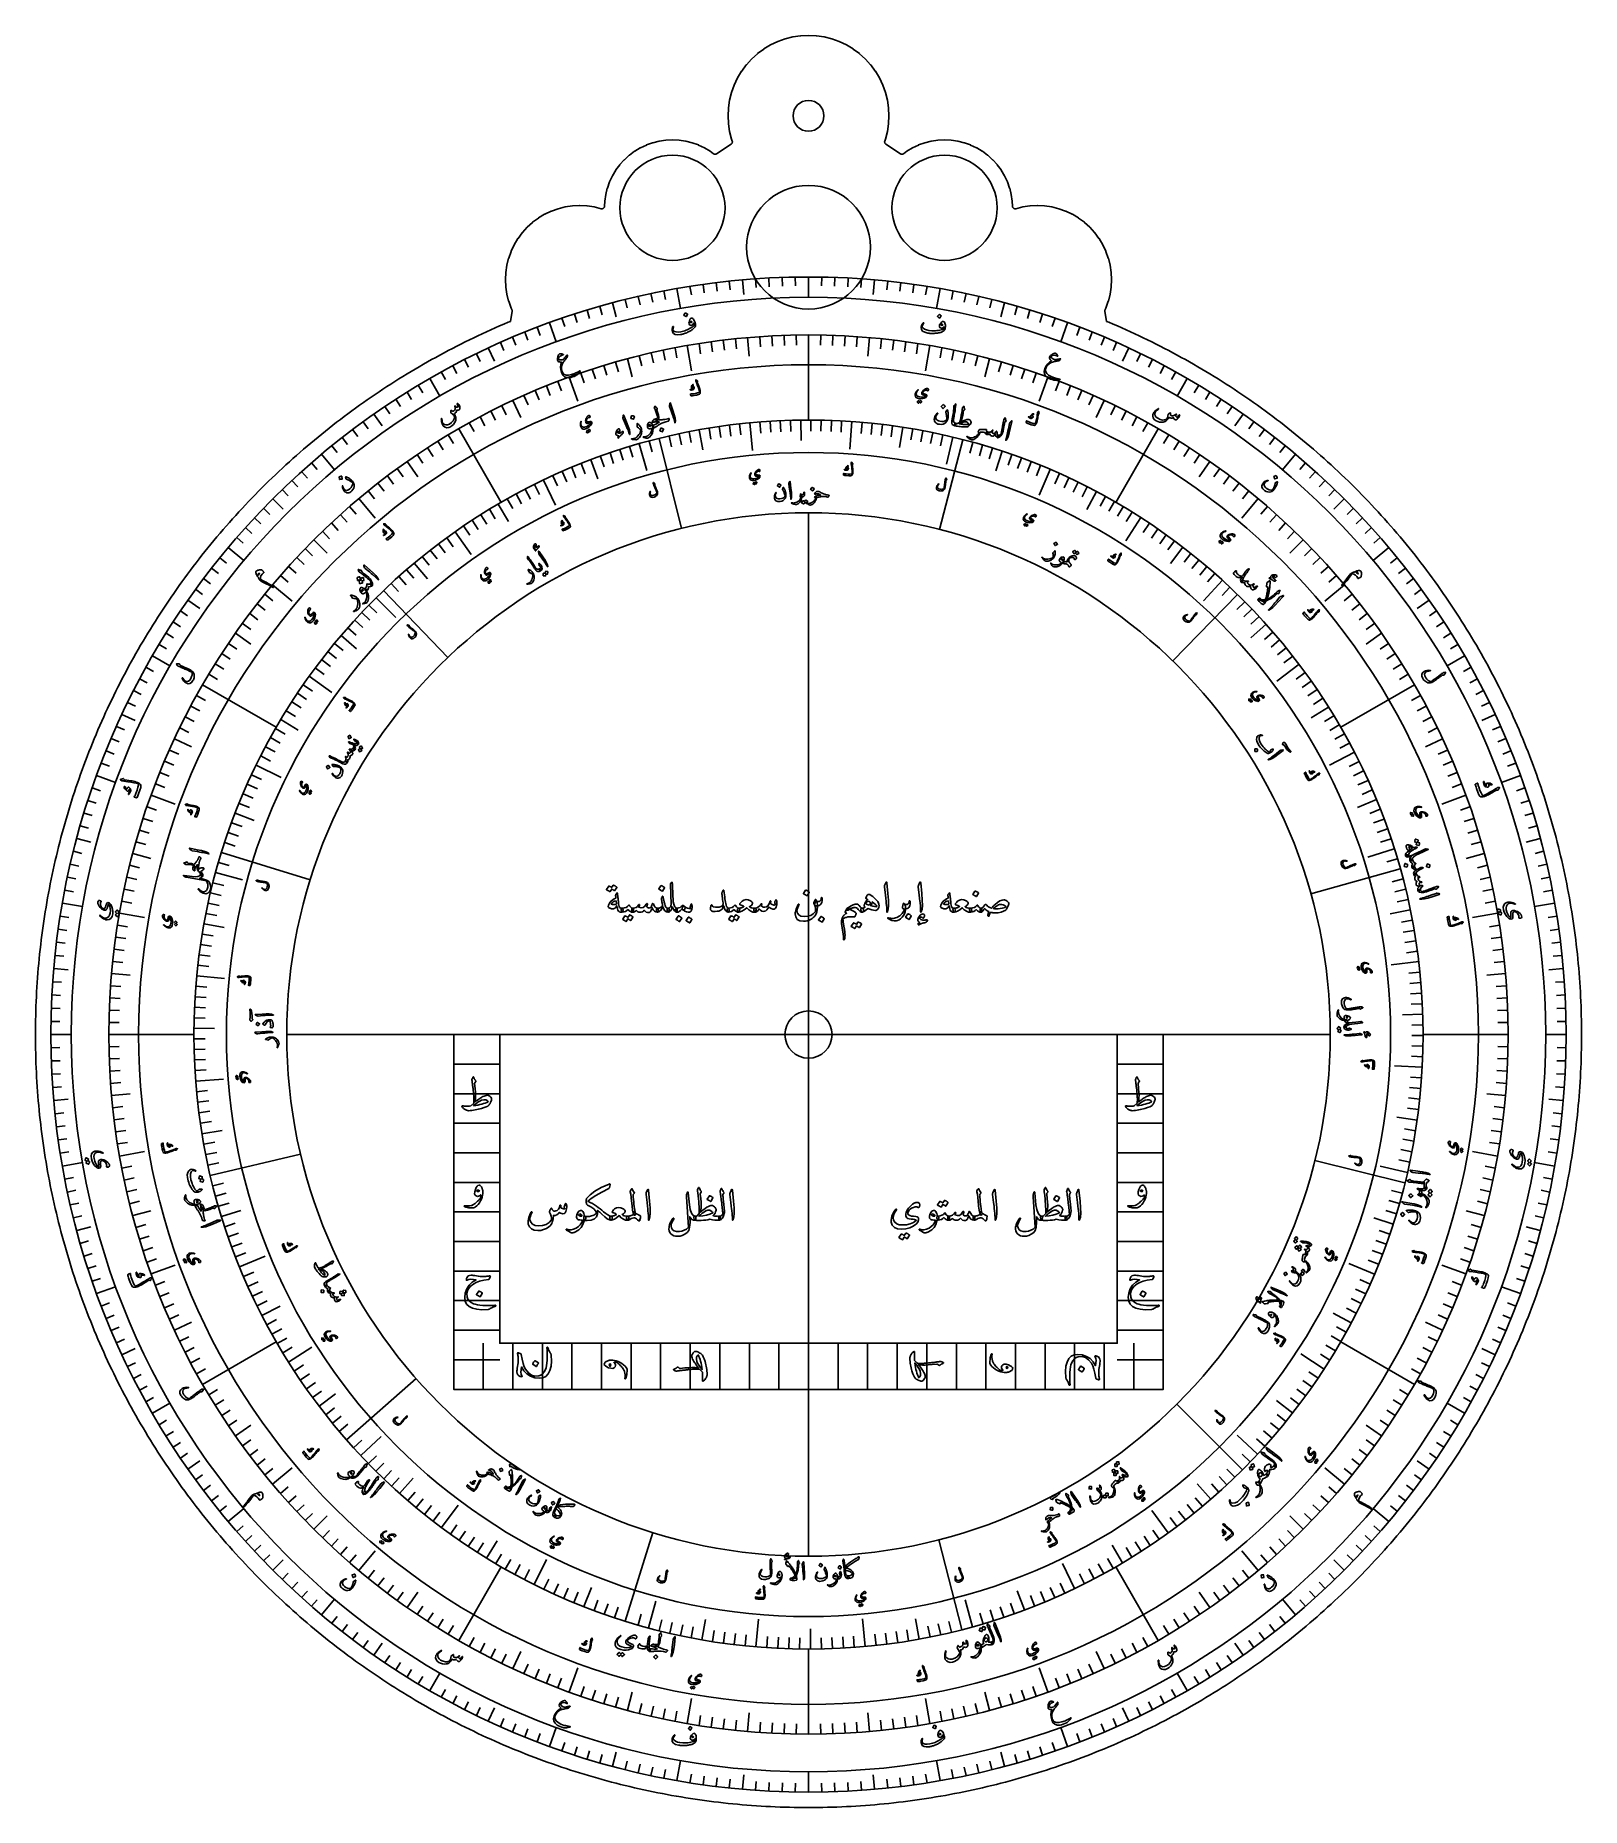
# Model space of a CAD drawing. Header units: millimetres. Extents: x -88 to 88, y -88 to 114.
import ezdxf

# ---------------------------------------------------------------- set-up
doc = ezdxf.new("R2010")
doc.units = ezdxf.units.MM
for name, color, linetype in [('CUT_INNER', 6, 'Continuous'), ('CUT_OUTER', 1, 'Continuous'), ('ENGRAVE', 7, 'Continuous'), ('ENGRAVE_FINE', 8, 'Continuous'), ('TEXT', 5, 'Continuous')]:
    doc.layers.add(name, color=color, linetype=linetype)

msp = doc.modelspace()

# ---------------------------------------------------------------- linework, layer by layer
at = {"layer": 'CUT_INNER'}
for centre, radius in [((0, 104.5893), 1.76), ((-15.488, 94.1173), 5.984), ((15.488, 94.1173), 5.984), ((0, 89.6293), 7.04), ((0, 0), 2.69)]:
    msp.add_circle(centre, radius, dxfattribs=at)
at = {"layer": 'CUT_OUTER'}
msp.add_lwpolyline([(87.9983, -0.54), (87.9934, -1.0799), (87.9851, -1.6198), (87.9735, -2.1596), (87.9586, -2.6994), (87.9404, -3.239), (87.9188, -3.7786), (87.894, -4.318), (87.8659, -4.8572), (87.8344, -5.3962), (87.7996, -5.9351), (87.7616, -6.4737), (87.7202, -7.0121), (87.6755, -7.5502), (87.6275, -8.088), (87.5763, -8.6255), (87.5217, -9.1627), (87.4638, -9.6996), (87.4027, -10.236), (87.3382, -10.7721), (87.2705, -11.3078), (87.1994, -11.8431), (87.1251, -12.3779), (87.0475, -12.9123), (86.9667, -13.4462), (86.8825, -13.9795), (86.7951, -14.5124), (86.7044, -15.0446), (86.6105, -15.5764), (86.5133, -16.1075), (86.4128, -16.638), (86.3091, -17.1679), (86.2021, -17.6972), (86.0919, -18.2258), (85.9785, -18.7537), (85.8618, -19.2809), (85.7419, -19.8074), (85.6187, -20.3331), (85.4923, -20.8581), (85.3628, -21.3823), (85.2299, -21.9056), (85.0939, -22.4282), (84.9547, -22.9499), (84.8123, -23.4707), (84.6667, -23.9907), (84.5179, -24.5097), (84.3659, -25.0279), (84.2107, -25.5451), (84.0524, -26.0613), (83.8909, -26.5765), (83.7263, -27.0908), (83.5585, -27.604), (83.3875, -28.1162), (83.2134, -28.6273), (83.0362, -29.1374), (82.8559, -29.6463), (82.6724, -30.1541), (82.4858, -30.6608), (82.2961, -31.1664), (82.1034, -31.6708), (81.9075, -32.1739), (81.7085, -32.6759), (81.5065, -33.1767), (81.3014, -33.6761), (81.0932, -34.1744), (80.882, -34.6713), (80.6678, -35.1669), (80.4505, -35.6612), (80.2301, -36.1542), (80.0068, -36.6458), (79.7804, -37.136), (79.5511, -37.6248), (79.3187, -38.1123), (79.0834, -38.5982), (78.845, -39.0827), (78.6037, -39.5658), (78.3595, -40.0474), (78.1123, -40.5274), (77.8621, -41.0059), (77.6091, -41.4829), (77.3531, -41.9583), (77.0942, -42.4322), (76.8324, -42.9044), (76.5677, -43.375), (76.3001, -43.844), (76.0296, -44.3114), (75.7563, -44.7771), (75.4801, -45.241), (75.2011, -45.7033), (74.9193, -46.1639), (74.6346, -46.6227), (74.3471, -47.0798), (74.0568, -47.5351), (73.7638, -47.9886), (73.4679, -48.4403), (73.1693, -48.8902), (72.868, -49.3382), (72.5639, -49.7844), (72.257, -50.2287), (71.9475, -50.6711), (71.6352, -51.1116), (71.3202, -51.5502), (71.0026, -51.9869), (70.6823, -52.4215), (70.3593, -52.8543), (70.0336, -53.285), (69.7054, -53.7137), (69.3745, -54.1404), (69.041, -54.565), (68.7049, -54.9876), (68.3662, -55.4082), (68.0249, -55.8266), (67.6811, -56.243), (67.3347, -56.6572), (66.9858, -57.0693), (66.6344, -57.4792), (66.2804, -57.887), (65.924, -58.2926), (65.5651, -58.696), (65.2037, -59.0972), (64.8399, -59.4962), (64.4736, -59.8929), (64.1049, -60.2874), (63.7337, -60.6796), (63.3602, -61.0695), (62.9843, -61.4571), (62.606, -61.8424), (62.2254, -62.2254), (61.8424, -62.606), (61.4571, -62.9843), (61.0695, -63.3602), (60.6796, -63.7337), (60.2874, -64.1049), (59.8929, -64.4736), (59.4962, -64.8399), (59.0972, -65.2037), (58.696, -65.5651), (58.2926, -65.924), (57.887, -66.2804), (57.4792, -66.6344), (57.0693, -66.9858), (56.6572, -67.3347), (56.243, -67.6811), (55.8266, -68.0249), (55.4082, -68.3662), (54.9876, -68.7049), (54.565, -69.041), (54.1404, -69.3745), (53.7137, -69.7054), (53.285, -70.0336), (52.8543, -70.3593), (52.4215, -70.6823), (51.9869, -71.0026), (51.5502, -71.3202), (51.1116, -71.6352), (50.6711, -71.9475), (50.2287, -72.257), (49.7844, -72.5639), (49.3382, -72.868), (48.8902, -73.1693), (48.4403, -73.4679), (47.9886, -73.7638), (47.5351, -74.0568), (47.0798, -74.3471), (46.6227, -74.6346), (46.1639, -74.9193), (45.7033, -75.2011), (45.241, -75.4801), (44.7771, -75.7563), (44.3114, -76.0296), (43.844, -76.3001), (43.375, -76.5677), (42.9044, -76.8324), (42.4322, -77.0942), (41.9583, -77.3531), (41.4829, -77.6091), (41.0059, -77.8621), (40.5274, -78.1123), (40.0474, -78.3595), (39.5658, -78.6037), (39.0827, -78.845), (38.5982, -79.0834), (38.1123, -79.3187), (37.6248, -79.5511), (37.136, -79.7804), (36.6458, -80.0068), (36.1542, -80.2301), (35.6612, -80.4505), (35.1669, -80.6678), (34.6713, -80.882), (34.1744, -81.0932), (33.6761, -81.3014), (33.1767, -81.5065), (32.6759, -81.7085), (32.1739, -81.9075), (31.6708, -82.1034), (31.1664, -82.2961), (30.6608, -82.4858), (30.1541, -82.6724), (29.6463, -82.8559), (29.1374, -83.0362), (28.6273, -83.2134), (28.1162, -83.3875), (27.604, -83.5585), (27.0908, -83.7263), (26.5765, -83.8909), (26.0613, -84.0524), (25.5451, -84.2107), (25.0279, -84.3659), (24.5097, -84.5179), (23.9907, -84.6667), (23.4707, -84.8123), (22.9499, -84.9547), (22.4282, -85.0939), (21.9056, -85.2299), (21.3823, -85.3628), (20.8581, -85.4923), (20.3331, -85.6187), (19.8074, -85.7419), (19.2809, -85.8618), (18.7537, -85.9785), (18.2258, -86.0919), (17.6972, -86.2021), (17.1679, -86.3091), (16.638, -86.4128), (16.1075, -86.5133), (15.5764, -86.6105), (15.0446, -86.7044), (14.5124, -86.7951), (13.9795, -86.8825), (13.4462, -86.9667), (12.9123, -87.0475), (12.3779, -87.1251), (11.8431, -87.1994), (11.3078, -87.2705), (10.7721, -87.3382), (10.236, -87.4027), (9.6996, -87.4638), (9.1627, -87.5217), (8.6255, -87.5763), (8.088, -87.6275), (7.5502, -87.6755), (7.0121, -87.7202), (6.4737, -87.7616), (5.9351, -87.7996), (5.3962, -87.8344), (4.8572, -87.8659), (4.318, -87.894), (3.7786, -87.9188), (3.239, -87.9404), (2.6994, -87.9586), (2.1596, -87.9735), (1.6198, -87.9851), (1.0799, -87.9934), (0.54, -87.9983), (0, -88), (-0.54, -87.9983), (-1.0799, -87.9934), (-1.6198, -87.9851), (-2.1596, -87.9735), (-2.6994, -87.9586), (-3.239, -87.9404), (-3.7786, -87.9188), (-4.318, -87.894), (-4.8572, -87.8659), (-5.3962, -87.8344), (-5.9351, -87.7996), (-6.4737, -87.7616), (-7.0121, -87.7202), (-7.5502, -87.6755), (-8.088, -87.6275), (-8.6255, -87.5763), (-9.1627, -87.5217), (-9.6996, -87.4638), (-10.236, -87.4027), (-10.7721, -87.3382), (-11.3078, -87.2705), (-11.8431, -87.1994), (-12.3779, -87.1251), (-12.9123, -87.0475), (-13.4462, -86.9667), (-13.9795, -86.8825), (-14.5124, -86.7951), (-15.0446, -86.7044), (-15.5764, -86.6105), (-16.1075, -86.5133), (-16.638, -86.4128), (-17.1679, -86.3091), (-17.6972, -86.2021), (-18.2258, -86.0919), (-18.7537, -85.9785), (-19.2809, -85.8618), (-19.8074, -85.7419), (-20.3331, -85.6187), (-20.8581, -85.4923), (-21.3823, -85.3628), (-21.9056, -85.2299), (-22.4282, -85.0939), (-22.9499, -84.9547), (-23.4707, -84.8123), (-23.9907, -84.6667), (-24.5097, -84.5179), (-25.0279, -84.3659), (-25.5451, -84.2107), (-26.0613, -84.0524), (-26.5765, -83.8909), (-27.0908, -83.7263), (-27.604, -83.5585), (-28.1162, -83.3875), (-28.6273, -83.2134), (-29.1374, -83.0362), (-29.6463, -82.8559), (-30.1541, -82.6724), (-30.6608, -82.4858), (-31.1664, -82.2961), (-31.6708, -82.1034), (-32.1739, -81.9075), (-32.6759, -81.7085), (-33.1767, -81.5065), (-33.6761, -81.3014), (-34.1744, -81.0932), (-34.6713, -80.882), (-35.1669, -80.6678), (-35.6612, -80.4505), (-36.1542, -80.2301), (-36.6458, -80.0068), (-37.136, -79.7804), (-37.6248, -79.5511), (-38.1123, -79.3187), (-38.5982, -79.0834), (-39.0827, -78.845), (-39.5658, -78.6037), (-40.0474, -78.3595), (-40.5274, -78.1123), (-41.0059, -77.8621), (-41.4829, -77.6091), (-41.9583, -77.3531), (-42.4322, -77.0942), (-42.9044, -76.8324), (-43.375, -76.5677), (-43.844, -76.3001), (-44.3114, -76.0296), (-44.7771, -75.7563), (-45.241, -75.4801), (-45.7033, -75.2011), (-46.1639, -74.9193), (-46.6227, -74.6346), (-47.0798, -74.3471), (-47.5351, -74.0568), (-47.9886, -73.7638), (-48.4403, -73.4679), (-48.8902, -73.1693), (-49.3382, -72.868), (-49.7844, -72.5639), (-50.2287, -72.257), (-50.6711, -71.9475), (-51.1116, -71.6352), (-51.5502, -71.3202), (-51.9869, -71.0026), (-52.4215, -70.6823), (-52.8543, -70.3593), (-53.285, -70.0336), (-53.7137, -69.7054), (-54.1404, -69.3745), (-54.565, -69.041), (-54.9876, -68.7049), (-55.4082, -68.3662), (-55.8266, -68.0249), (-56.243, -67.6811), (-56.6572, -67.3347), (-57.0693, -66.9858), (-57.4792, -66.6344), (-57.887, -66.2804), (-58.2926, -65.924), (-58.696, -65.5651), (-59.0972, -65.2037), (-59.4962, -64.8399), (-59.8929, -64.4736), (-60.2874, -64.1049), (-60.6796, -63.7337), (-61.0695, -63.3602), (-61.4571, -62.9843), (-61.8424, -62.606), (-62.2254, -62.2254), (-62.606, -61.8424), (-62.9843, -61.4571), (-63.3602, -61.0695), (-63.7337, -60.6796), (-64.1049, -60.2874), (-64.4736, -59.8929), (-64.8399, -59.4962), (-65.2037, -59.0972), (-65.5651, -58.696), (-65.924, -58.2926), (-66.2804, -57.887), (-66.6344, -57.4792), (-66.9858, -57.0693), (-67.3347, -56.6572), (-67.6811, -56.243), (-68.0249, -55.8266), (-68.3662, -55.4082), (-68.7049, -54.9876), (-69.041, -54.565), (-69.3745, -54.1404), (-69.7054, -53.7137), (-70.0336, -53.285), (-70.3593, -52.8543), (-70.6823, -52.4215), (-71.0026, -51.9869), (-71.3202, -51.5502), (-71.6352, -51.1116), (-71.9475, -50.6711), (-72.257, -50.2287), (-72.5639, -49.7844), (-72.868, -49.3382), (-73.1693, -48.8902), (-73.4679, -48.4403), (-73.7638, -47.9886), (-74.0568, -47.5351), (-74.3471, -47.0798), (-74.6346, -46.6227), (-74.9193, -46.1639), (-75.2011, -45.7033), (-75.4801, -45.241), (-75.7563, -44.7771), (-76.0296, -44.3114), (-76.3001, -43.844), (-76.5677, -43.375), (-76.8324, -42.9044), (-77.0942, -42.4322), (-77.3531, -41.9583), (-77.6091, -41.4829), (-77.8621, -41.0059), (-78.1123, -40.5274), (-78.3595, -40.0474), (-78.6037, -39.5658), (-78.845, -39.0827), (-79.0834, -38.5982), (-79.3187, -38.1123), (-79.5511, -37.6248), (-79.7804, -37.136), (-80.0068, -36.6458), (-80.2301, -36.1542), (-80.4505, -35.6612), (-80.6678, -35.1669), (-80.882, -34.6713), (-81.0932, -34.1744), (-81.3014, -33.6761), (-81.5065, -33.1767), (-81.7085, -32.6759), (-81.9075, -32.1739), (-82.1034, -31.6708), (-82.2961, -31.1664), (-82.4858, -30.6608), (-82.6724, -30.1541), (-82.8559, -29.6463), (-83.0362, -29.1374), (-83.2134, -28.6273), (-83.3875, -28.1162), (-83.5585, -27.604), (-83.7263, -27.0908), (-83.8909, -26.5765), (-84.0524, -26.0613), (-84.2107, -25.5451), (-84.3659, -25.0279), (-84.5179, -24.5097), (-84.6667, -23.9907), (-84.8123, -23.4707), (-84.9547, -22.9499), (-85.0939, -22.4282), (-85.2299, -21.9056), (-85.3628, -21.3823), (-85.4923, -20.8581), (-85.6187, -20.3331), (-85.7419, -19.8074), (-85.8618, -19.2809), (-85.9785, -18.7537), (-86.0919, -18.2258), (-86.2021, -17.6972), (-86.3091, -17.1679), (-86.4128, -16.638), (-86.5133, -16.1075), (-86.6105, -15.5764), (-86.7044, -15.0446), (-86.7951, -14.5124), (-86.8825, -13.9795), (-86.9667, -13.4462), (-87.0475, -12.9123), (-87.1251, -12.3779), (-87.1994, -11.8431), (-87.2705, -11.3078), (-87.3382, -10.7721), (-87.4027, -10.236), (-87.4638, -9.6996), (-87.5217, -9.1627), (-87.5763, -8.6255), (-87.6275, -8.088), (-87.6755, -7.5502), (-87.7202, -7.0121), (-87.7616, -6.4737), (-87.7996, -5.9351), (-87.8344, -5.3962), (-87.8659, -4.8572), (-87.894, -4.318), (-87.9188, -3.7786), (-87.9404, -3.239), (-87.9586, -2.6994), (-87.9735, -2.1596), (-87.9851, -1.6198), (-87.9934, -1.0799), (-87.9983, -0.54), (-88, 0), (-87.9983, 0.54), (-87.9934, 1.0799), (-87.9851, 1.6198), (-87.9735, 2.1596), (-87.9586, 2.6994), (-87.9404, 3.239), (-87.9188, 3.7786), (-87.894, 4.318), (-87.8659, 4.8572), (-87.8344, 5.3962), (-87.7996, 5.9351), (-87.7616, 6.4737), (-87.7202, 7.0121), (-87.6755, 7.5502), (-87.6275, 8.088), (-87.5763, 8.6255), (-87.5217, 9.1627), (-87.4638, 9.6996), (-87.4027, 10.236), (-87.3382, 10.7721), (-87.2705, 11.3078), (-87.1994, 11.8431), (-87.1251, 12.3779), (-87.0475, 12.9123), (-86.9667, 13.4462), (-86.8825, 13.9795), (-86.7951, 14.5124), (-86.7044, 15.0446), (-86.6105, 15.5764), (-86.5133, 16.1075), (-86.4128, 16.638), (-86.3091, 17.1679), (-86.2021, 17.6972), (-86.0919, 18.2258), (-85.9785, 18.7537), (-85.8618, 19.2809), (-85.7419, 19.8074), (-85.6187, 20.3331), (-85.4923, 20.8581), (-85.3628, 21.3823), (-85.2299, 21.9056), (-85.0939, 22.4282), (-84.9547, 22.9499), (-84.8123, 23.4707), (-84.6667, 23.9907), (-84.5179, 24.5097), (-84.3659, 25.0279), (-84.2107, 25.5451), (-84.0524, 26.0613), (-83.8909, 26.5765), (-83.7263, 27.0908), (-83.5585, 27.604), (-83.3875, 28.1162), (-83.2134, 28.6273), (-83.0362, 29.1374), (-82.8559, 29.6463), (-82.6724, 30.1541), (-82.4858, 30.6608), (-82.2961, 31.1664), (-82.1034, 31.6708), (-81.9075, 32.1739), (-81.7085, 32.6759), (-81.5065, 33.1767), (-81.3014, 33.6761), (-81.0932, 34.1744), (-80.882, 34.6713), (-80.6678, 35.1669), (-80.4505, 35.6612), (-80.2301, 36.1542), (-80.0068, 36.6458), (-79.7804, 37.136), (-79.5511, 37.6248), (-79.3187, 38.1123), (-79.0834, 38.5982), (-78.845, 39.0827), (-78.6037, 39.5658), (-78.3595, 40.0474), (-78.1123, 40.5274), (-77.8621, 41.0059), (-77.6091, 41.4829), (-77.3531, 41.9583), (-77.0942, 42.4322), (-76.8324, 42.9044), (-76.5677, 43.375), (-76.3001, 43.844), (-76.0296, 44.3114), (-75.7563, 44.7771), (-75.4801, 45.241), (-75.2011, 45.7033), (-74.9193, 46.1639), (-74.6346, 46.6227), (-74.3471, 47.0798), (-74.0568, 47.5351), (-73.7638, 47.9886), (-73.4679, 48.4403), (-73.1693, 48.8902), (-72.868, 49.3382), (-72.5639, 49.7844), (-72.257, 50.2287), (-71.9475, 50.6711), (-71.6352, 51.1116), (-71.3202, 51.5502), (-71.0026, 51.9869), (-70.6823, 52.4215), (-70.3593, 52.8543), (-70.0336, 53.285), (-69.7054, 53.7137), (-69.3745, 54.1404), (-69.041, 54.565), (-68.7049, 54.9876), (-68.3662, 55.4082), (-68.0249, 55.8266), (-67.6811, 56.243), (-67.3347, 56.6572), (-66.9858, 57.0693), (-66.6344, 57.4792), (-66.2804, 57.887), (-65.924, 58.2926), (-65.5651, 58.696), (-65.2037, 59.0972), (-64.8399, 59.4962), (-64.4736, 59.8929), (-64.1049, 60.2874), (-63.7337, 60.6796), (-63.3602, 61.0695), (-62.9843, 61.4571), (-62.606, 61.8424), (-62.2254, 62.2254), (-61.8424, 62.606), (-61.4571, 62.9843), (-61.0695, 63.3602), (-60.6796, 63.7337), (-60.2874, 64.1049), (-59.8929, 64.4736), (-59.4962, 64.8399), (-59.0972, 65.2037), (-58.696, 65.5651), (-58.2926, 65.924), (-57.887, 66.2804), (-57.4792, 66.6344), (-57.0693, 66.9858), (-56.6572, 67.3347), (-56.243, 67.6811), (-55.8266, 68.0249), (-55.4082, 68.3662), (-54.9876, 68.7049), (-54.565, 69.041), (-54.1404, 69.3745), (-53.7137, 69.7054), (-53.285, 70.0336), (-52.8543, 70.3593), (-52.4215, 70.6823), (-51.9869, 71.0026), (-51.5502, 71.3202), (-51.1116, 71.6352), (-50.6711, 71.9475), (-50.2287, 72.257), (-49.7844, 72.5639), (-49.3382, 72.868), (-48.8902, 73.1693), (-48.4403, 73.4679), (-47.9886, 73.7638), (-47.5351, 74.0568), (-47.0798, 74.3471), (-46.6227, 74.6346), (-46.1639, 74.9193), (-45.7033, 75.2011), (-45.241, 75.4801), (-44.7771, 75.7563), (-44.3114, 76.0296), (-43.844, 76.3001), (-43.375, 76.5677), (-42.9044, 76.8324), (-42.4322, 77.0942), (-41.9583, 77.3531), (-41.4829, 77.6091), (-41.0059, 77.8621), (-40.5274, 78.1123), (-40.0474, 78.3595), (-39.5658, 78.6037), (-39.0827, 78.845), (-38.5982, 79.0834), (-38.1123, 79.3187), (-37.6248, 79.5511), (-37.136, 79.7804), (-36.6458, 80.0068), (-36.1542, 80.2301), (-35.6612, 80.4505), (-35.1669, 80.6678), (-34.6713, 80.882), (-34.1744, 81.0932), (-33.9368, 81.1925), (-33.7446, 82.346), (-33.7411, 82.3761), (-33.7407, 82.4064), (-33.7433, 82.4367), (-33.749, 82.4664), (-33.7577, 82.4955), (-33.7693, 82.5236), (-33.8498, 82.6938), (-33.8554, 82.7074), (-34.1298, 83.4741), (-34.134, 83.4882), (-34.3319, 84.2781), (-34.3348, 84.2925), (-34.4542, 85.098), (-34.4557, 85.1126), (-34.4956, 85.926), (-34.4956, 85.9407), (-34.4557, 86.754), (-34.4542, 86.7687), (-34.3348, 87.5742), (-34.3319, 87.5886), (-34.134, 88.3785), (-34.1298, 88.3926), (-33.8554, 89.1593), (-33.8498, 89.1729), (-33.5016, 89.909), (-33.4947, 89.922), (-33.076, 90.6205), (-33.0679, 90.6327), (-32.5828, 91.2868), (-32.5734, 91.2981), (-32.0266, 91.9015), (-32.0162, 91.9119), (-31.4128, 92.4588), (-31.4014, 92.4681), (-30.7474, 92.9532), (-30.7351, 92.9614), (-30.0367, 93.38), (-30.0237, 93.387), (-29.2876, 93.7351), (-29.274, 93.7407), (-28.5073, 94.0151), (-28.4932, 94.0194), (-27.7033, 94.2172), (-27.6888, 94.2201), (-26.8833, 94.3396), (-26.8687, 94.341), (-26.0554, 94.381), (-26.0406, 94.381), (-25.2273, 94.341), (-25.2127, 94.3396), (-24.4072, 94.2201), (-24.3927, 94.2172), (-23.5959, 94.0176), (-23.567, 94.0119), (-23.5377, 94.009), (-23.5082, 94.009), (-23.4789, 94.0119), (-23.4501, 94.0176), (-23.4219, 94.0262), (-23.3947, 94.0374), (-23.3687, 94.0513), (-23.3443, 94.0677), (-23.3215, 94.0863), (-23.3007, 94.1072), (-23.282, 94.1299), (-23.2656, 94.1544), (-23.2518, 94.1804), (-23.2405, 94.2076), (-23.232, 94.2357), (-23.2262, 94.2646), (-23.2233, 94.2939), (-23.1951, 94.869), (-23.1936, 94.8837), (-23.0843, 95.6208), (-23.0814, 95.6353), (-22.9003, 96.3582), (-22.8961, 96.3722), (-22.645, 97.0739), (-22.6394, 97.0875), (-22.3207, 97.7612), (-22.3138, 97.7741), (-21.9307, 98.4134), (-21.9225, 98.4256), (-21.4786, 99.0242), (-21.4692, 99.0355), (-20.9688, 99.5877), (-20.9584, 99.5981), (-20.4062, 100.0986), (-20.3948, 100.1079), (-19.7963, 100.5518), (-19.784, 100.56), (-19.1448, 100.9431), (-19.1318, 100.9501), (-18.4582, 101.2687), (-18.4446, 101.2743), (-17.7429, 101.5254), (-17.7288, 101.5297), (-17.0059, 101.7107), (-16.9915, 101.7136), (-16.2543, 101.823), (-16.2397, 101.8244), (-15.4954, 101.861), (-15.4806, 101.861), (-14.7363, 101.8244), (-14.7217, 101.823), (-13.9845, 101.7136), (-13.9701, 101.7107), (-13.2472, 101.5297), (-13.2331, 101.5254), (-12.5314, 101.2743), (-12.5178, 101.2687), (-11.8442, 100.9501), (-11.8312, 100.9431), (-11.192, 100.56), (-11.1797, 100.5518), (-10.8064, 100.275), (-10.781, 100.258), (-10.754, 100.2438), (-10.7257, 100.2324), (-10.6963, 100.2239), (-10.6663, 100.2184), (-10.6358, 100.216), (-10.6053, 100.2168), (-10.575, 100.2206), (-10.5452, 100.2275), (-10.5163, 100.2374), (-10.4886, 100.2502), (-10.4623, 100.2657), (-8.7979, 101.366), (-8.7749, 101.3828), (-8.7536, 101.4018), (-8.7342, 101.4226), (-8.7169, 101.4453), (-8.7017, 101.4694), (-8.689, 101.4949), (-8.6787, 101.5215), (-8.671, 101.5489), (-8.6659, 101.5769), (-8.6635, 101.6053), (-8.6639, 101.6338), (-8.6669, 101.6622), (-8.6726, 101.6901), (-8.6809, 101.7173), (-8.7554, 101.9257), (-8.7597, 101.9398), (-8.9744, 102.7967), (-8.9772, 102.8112), (-9.1069, 103.685), (-9.1083, 103.6996), (-9.1516, 104.582), (-9.1516, 104.5967), (-9.1083, 105.479), (-9.1069, 105.4937), (-8.9772, 106.3675), (-8.9744, 106.3819), (-8.7597, 107.2389), (-8.7554, 107.253), (-8.4578, 108.0847), (-8.4522, 108.0983), (-8.0745, 108.8969), (-8.0676, 108.9099), (-7.6134, 109.6676), (-7.6052, 109.6798), (-7.079, 110.3894), (-7.0696, 110.4008), (-6.4764, 111.0553), (-6.466, 111.0657), (-5.8114, 111.659), (-5.8001, 111.6683), (-5.0905, 112.1946), (-5.0783, 112.2027), (-4.3205, 112.6569), (-4.3076, 112.6638), (-3.509, 113.0415), (-3.4954, 113.0472), (-2.6636, 113.3448), (-2.6495, 113.349), (-1.7926, 113.5637), (-1.7782, 113.5666), (-0.9043, 113.6962), (-0.8897, 113.6976), (-0.0074, 113.741), (0.0074, 113.741), (0.8897, 113.6976), (0.9043, 113.6962), (1.7782, 113.5666), (1.7926, 113.5637), (2.6495, 113.349), (2.6636, 113.3448), (3.4954, 113.0472), (3.509, 113.0415), (4.3076, 112.6638), (4.3205, 112.6569), (5.0783, 112.2027), (5.0905, 112.1946), (5.8001, 111.6683), (5.8114, 111.659), (6.466, 111.0657), (6.4764, 111.0553), (7.0696, 110.4008), (7.079, 110.3894), (7.6052, 109.6798), (7.6134, 109.6676), (8.0676, 108.9099), (8.0745, 108.8969), (8.4522, 108.0983), (8.4578, 108.0847), (8.7554, 107.253), (8.7597, 107.2389), (8.9744, 106.3819), (8.9772, 106.3675), (9.1069, 105.4937), (9.1083, 105.479), (9.1516, 104.5967), (9.1516, 104.582), (9.1083, 103.6996), (9.1069, 103.685), (8.9772, 102.8112), (8.9744, 102.7967), (8.7597, 101.9398), (8.7554, 101.9257), (8.6809, 101.7173), (8.6726, 101.6901), (8.6669, 101.6622), (8.6639, 101.6338), (8.6635, 101.6053), (8.6659, 101.5769), (8.671, 101.5489), (8.6787, 101.5215), (8.689, 101.4949), (8.7017, 101.4694), (8.7169, 101.4453), (8.7342, 101.4226), (8.7536, 101.4018), (8.7749, 101.3828), (8.7979, 101.366), (10.4623, 100.2657), (10.4886, 100.2502), (10.5163, 100.2374), (10.5452, 100.2275), (10.575, 100.2206), (10.6053, 100.2168), (10.6358, 100.216), (10.6663, 100.2184), (10.6963, 100.2239), (10.7257, 100.2324), (10.754, 100.2438), (10.781, 100.258), (10.8064, 100.275), (11.1797, 100.5518), (11.192, 100.56), (11.8312, 100.9431), (11.8442, 100.9501), (12.5178, 101.2687), (12.5314, 101.2743), (13.2331, 101.5254), (13.2472, 101.5297), (13.9701, 101.7107), (13.9845, 101.7136), (14.7217, 101.823), (14.7363, 101.8244), (15.4806, 101.861), (15.4954, 101.861), (16.2397, 101.8244), (16.2543, 101.823), (16.9915, 101.7136), (17.0059, 101.7107), (17.7288, 101.5297), (17.7429, 101.5254), (18.4446, 101.2743), (18.4582, 101.2687), (19.1318, 100.9501), (19.1448, 100.9431), (19.784, 100.56), (19.7963, 100.5518), (20.3948, 100.1079), (20.4062, 100.0986), (20.9584, 99.5981), (20.9688, 99.5877), (21.4692, 99.0355), (21.4786, 99.0242), (21.9225, 98.4256), (21.9307, 98.4134), (22.3138, 97.7741), (22.3207, 97.7612), (22.6394, 97.0875), (22.645, 97.0739), (22.8961, 96.3722), (22.9003, 96.3582), (23.0814, 95.6353), (23.0843, 95.6208), (23.1936, 94.8837), (23.1951, 94.869), (23.2233, 94.2939), (23.2262, 94.2646), (23.232, 94.2357), (23.2405, 94.2076), (23.2518, 94.1804), (23.2656, 94.1544), (23.282, 94.1299), (23.3007, 94.1072), (23.3215, 94.0863), (23.3443, 94.0677), (23.3687, 94.0513), (23.3947, 94.0374), (23.4219, 94.0262), (23.4501, 94.0176), (23.4789, 94.0119), (23.5082, 94.009), (23.5377, 94.009), (23.567, 94.0119), (23.5959, 94.0176), (24.3927, 94.2172), (24.4072, 94.2201), (25.2127, 94.3396), (25.2273, 94.341), (26.0406, 94.381), (26.0554, 94.381), (26.8687, 94.341), (26.8833, 94.3396), (27.6888, 94.2201), (27.7033, 94.2172), (28.4932, 94.0194), (28.5073, 94.0151), (29.274, 93.7407), (29.2876, 93.7351), (30.0237, 93.387), (30.0367, 93.38), (30.7351, 92.9614), (30.7474, 92.9532), (31.4014, 92.4681), (31.4128, 92.4588), (32.0162, 91.9119), (32.0266, 91.9015), (32.5734, 91.2981), (32.5828, 91.2868), (33.0679, 90.6327), (33.076, 90.6205), (33.4947, 89.922), (33.5016, 89.909), (33.8498, 89.1729), (33.8554, 89.1593), (34.1298, 88.3926), (34.134, 88.3785), (34.3319, 87.5886), (34.3348, 87.5742), (34.4542, 86.7687), (34.4557, 86.754), (34.4956, 85.9407), (34.4956, 85.926), (34.4557, 85.1126), (34.4542, 85.098), (34.3348, 84.2925), (34.3319, 84.2781), (34.134, 83.4882), (34.1298, 83.4741), (33.8554, 82.7074), (33.8498, 82.6938), (33.7693, 82.5236), (33.7577, 82.4955), (33.749, 82.4664), (33.7433, 82.4367), (33.7407, 82.4064), (33.7411, 82.3761), (33.7446, 82.346), (33.9368, 81.1925), (34.1744, 81.0932), (34.6713, 80.882), (35.1669, 80.6678), (35.6612, 80.4505), (36.1542, 80.2301), (36.6458, 80.0068), (37.136, 79.7804), (37.6248, 79.5511), (38.1123, 79.3187), (38.5982, 79.0834), (39.0827, 78.845), (39.5658, 78.6037), (40.0474, 78.3595), (40.5274, 78.1123), (41.0059, 77.8621), (41.4829, 77.6091), (41.9583, 77.3531), (42.4322, 77.0942), (42.9044, 76.8324), (43.375, 76.5677), (43.844, 76.3001), (44.3114, 76.0296), (44.7771, 75.7563), (45.241, 75.4801), (45.7033, 75.2011), (46.1639, 74.9193), (46.6227, 74.6346), (47.0798, 74.3471), (47.5351, 74.0568), (47.9886, 73.7638), (48.4403, 73.4679), (48.8902, 73.1693), (49.3382, 72.868), (49.7844, 72.5639), (50.2287, 72.257), (50.6711, 71.9475), (51.1116, 71.6352), (51.5502, 71.3202), (51.9869, 71.0026), (52.4215, 70.6823), (52.8543, 70.3593), (53.285, 70.0336), (53.7137, 69.7054), (54.1404, 69.3745), (54.565, 69.041), (54.9876, 68.7049), (55.4082, 68.3662), (55.8266, 68.0249), (56.243, 67.6811), (56.6572, 67.3347), (57.0693, 66.9858), (57.4792, 66.6344), (57.887, 66.2804), (58.2926, 65.924), (58.696, 65.5651), (59.0972, 65.2037), (59.4962, 64.8399), (59.8929, 64.4736), (60.2874, 64.1049), (60.6796, 63.7337), (61.0695, 63.3602), (61.4571, 62.9843), (61.8424, 62.606), (62.2254, 62.2254), (62.606, 61.8424), (62.9843, 61.4571), (63.3602, 61.0695), (63.7337, 60.6796), (64.1049, 60.2874), (64.4736, 59.8929), (64.8399, 59.4962), (65.2037, 59.0972), (65.5651, 58.696), (65.924, 58.2926), (66.2804, 57.887), (66.6344, 57.4792), (66.9858, 57.0693), (67.3347, 56.6572), (67.6811, 56.243), (68.0249, 55.8266), (68.3662, 55.4082), (68.7049, 54.9876), (69.041, 54.565), (69.3745, 54.1404), (69.7054, 53.7137), (70.0336, 53.285), (70.3593, 52.8543), (70.6823, 52.4215), (71.0026, 51.9869), (71.3202, 51.5502), (71.6352, 51.1116), (71.9475, 50.6711), (72.257, 50.2287), (72.5639, 49.7844), (72.868, 49.3382), (73.1693, 48.8902), (73.4679, 48.4403), (73.7638, 47.9886), (74.0568, 47.5351), (74.3471, 47.0798), (74.6346, 46.6227), (74.9193, 46.1639), (75.2011, 45.7033), (75.4801, 45.241), (75.7563, 44.7771), (76.0296, 44.3114), (76.3001, 43.844), (76.5677, 43.375), (76.8324, 42.9044), (77.0942, 42.4322), (77.3531, 41.9583), (77.6091, 41.4829), (77.8621, 41.0059), (78.1123, 40.5274), (78.3595, 40.0474), (78.6037, 39.5658), (78.845, 39.0827), (79.0834, 38.5982), (79.3187, 38.1123), (79.5511, 37.6248), (79.7804, 37.136), (80.0068, 36.6458), (80.2301, 36.1542), (80.4505, 35.6612), (80.6678, 35.1669), (80.882, 34.6713), (81.0932, 34.1744), (81.3014, 33.6761), (81.5065, 33.1767), (81.7085, 32.6759), (81.9075, 32.1739), (82.1034, 31.6708), (82.2961, 31.1664), (82.4858, 30.6608), (82.6724, 30.1541), (82.8559, 29.6463), (83.0362, 29.1374), (83.2134, 28.6273), (83.3875, 28.1162), (83.5585, 27.604), (83.7263, 27.0908), (83.8909, 26.5765), (84.0524, 26.0613), (84.2107, 25.5451), (84.3659, 25.0279), (84.5179, 24.5097), (84.6667, 23.9907), (84.8123, 23.4707), (84.9547, 22.9499), (85.0939, 22.4282), (85.2299, 21.9056), (85.3628, 21.3823), (85.4923, 20.8581), (85.6187, 20.3331), (85.7419, 19.8074), (85.8618, 19.2809), (85.9785, 18.7537), (86.0919, 18.2258), (86.2021, 17.6972), (86.3091, 17.1679), (86.4128, 16.638), (86.5133, 16.1075), (86.6105, 15.5764), (86.7044, 15.0446), (86.7951, 14.5124), (86.8825, 13.9795), (86.9667, 13.4462), (87.0475, 12.9123), (87.1251, 12.3779), (87.1994, 11.8431), (87.2705, 11.3078), (87.3382, 10.7721), (87.4027, 10.236), (87.4638, 9.6996), (87.5217, 9.1627), (87.5763, 8.6255), (87.6275, 8.088), (87.6755, 7.5502), (87.7202, 7.0121), (87.7616, 6.4737), (87.7996, 5.9351), (87.8344, 5.3962), (87.8659, 4.8572), (87.894, 4.318), (87.9188, 3.7786), (87.9404, 3.239), (87.9586, 2.6994), (87.9735, 2.1596), (87.9851, 1.6198), (87.9934, 1.0799), (87.9983, 0.54), (88, 0)], close=True, dxfattribs=at)
at = {"layer": 'ENGRAVE'}
for points in [[(-14.9754, 84.9298), (-14.5743, 82.6549)], [(-7.5163, 85.9118), (-7.3725, 84.2681)], [(0, 86.24), (0, 83.93)], [(7.5163, 85.9118), (7.3725, 84.2681)], [(14.9754, 84.9298), (14.5743, 82.6549)], [(-22.3206, 83.3014), (-21.8935, 81.7077)], [(22.3206, 83.3014), (21.8935, 81.7077)], [(-29.4958, 81.0391), (-28.7058, 78.8684)], [(29.4958, 81.0391), (28.7058, 78.8684)], [(-6.9411, 79.3369), (-6.7555, 77.2154)], [(0, 79.64), (0, 69.96)], [(6.9411, 79.3369), (6.7555, 77.2154)], [(-36.4466, 78.16), (-35.7493, 76.6646)], [(-20.6123, 76.9263), (-20.0612, 74.8693)], [(-13.8293, 78.4301), (-13.3251, 75.5702)], [(13.8293, 78.4301), (13.3251, 75.5702)], [(20.6123, 76.9263), (20.0612, 74.8693)], [(36.4466, 78.16), (35.7493, 76.6646)], [(-43.12, 74.686), (-41.965, 72.6855)], [(-27.2385, 74.8371), (-26.2453, 72.1083)], [(27.2385, 74.8371), (26.2453, 72.1083)], [(43.12, 74.686), (41.965, 72.6855)], [(-49.4652, 70.6437), (-48.5188, 69.2921)], [(-33.6573, 72.1784), (-32.7573, 70.2483)], [(33.6573, 72.1784), (32.7573, 70.2483)], [(49.4652, 70.6437), (48.5188, 69.2921)], [(-39.82, 68.9703), (-34.98, 60.5871)], [(-12.456, 68.8422), (-12.0424, 66.5561)], [(-6.6911, 69.6393), (-6.3881, 66.4858)], [(-0.8806, 69.9545), (-0.8514, 67.6314)], [(4.9365, 69.7856), (4.713, 66.6255)], [(10.7214, 69.1336), (10.3654, 66.8378)], [(39.82, 68.9703), (34.98, 60.5871)], [(-19.2595, 67.2568), (-18.3874, 64.2112)], [(-17.0092, 67.8608), (-14.4418, 57.6177)], [(17.5662, 67.7188), (14.9147, 57.4971)], [(16.4353, 68.0021), (15.6911, 64.9227)], [(-55.434, 66.0637), (-53.9492, 64.2941)], [(-45.6796, 65.2373), (-44.4581, 63.4928)], [(-24.789, 65.421), (-23.9658, 63.2485)], [(22.0396, 66.3977), (21.3078, 64.1928)], [(45.6796, 65.2373), (44.4581, 63.4928)], [(55.434, 66.0637), (53.9492, 64.2941)], [(-30.1511, 63.1293), (-28.7858, 60.2706)], [(27.4964, 64.33), (26.2513, 61.4169)], [(-60.9809, 60.9809), (-59.8142, 59.8142)], [(-51.1916, 61.0078), (-49.325, 58.7832)], [(32.7682, 61.8114), (31.6801, 59.7588)], [(51.1916, 61.0078), (49.325, 58.7832)], [(60.9809, 60.9809), (59.8142, 59.8142)], [(-35.3092, 60.3959), (-34.1367, 58.3903)], [(0, -59.4), (0, 59.4)], [(37.8186, 58.857), (36.1061, 56.1918)], [(-40.2278, 57.2375), (-38.4061, 54.6456)], [(-66.0637, 55.434), (-64.2941, 53.9492)], [(-56.314, 56.314), (-54.8081, 54.8081)], [(42.6121, 55.4852), (41.1971, 53.6427)], [(56.314, 56.314), (54.8081, 54.8081)], [(66.0637, 55.434), (64.2941, 53.9492)], [(-44.8722, 53.6739), (-43.3821, 51.8915)], [(-61.0078, 51.1916), (-58.7832, 49.325)], [(-48.3683, 50.5461), (-41.0674, 42.9165)], [(47.1146, 51.7167), (44.9811, 49.3748)], [(61.0078, 51.1916), (58.7832, 49.325)], [(-70.6437, 49.4652), (-69.2921, 48.5188)], [(-49.2096, 49.7274), (-46.9813, 47.4756)], [(48.8266, 50.1035), (41.4566, 42.5407)], [(70.6437, 49.4652), (69.2921, 48.5188)], [(52.0873, 46.7046), (50.3576, 45.1536)], [(-65.2373, 45.6796), (-63.4928, 44.4581)], [(-53.2085, 45.4231), (-51.4416, 43.9147)], [(65.2373, 45.6796), (63.4928, 44.4581)], [(-74.686, 43.12), (-72.6855, 41.965)], [(74.686, 43.12), (72.6855, 41.965)], [(-56.8392, 40.7885), (-54.2654, 38.9415)], [(55.8365, 42.1508), (53.3081, 40.242)], [(-68.9703, 39.82), (-60.5871, 34.98)], [(68.9703, 39.82), (60.5871, 34.98)], [(-78.16, 36.4466), (-76.6646, 35.7493)], [(59.1962, 37.2855), (57.2305, 36.0474)], [(78.16, 36.4466), (76.6646, 35.7493)], [(-60.0741, 35.8538), (-58.0792, 34.6632)], [(-72.1784, 33.6573), (-70.2483, 32.7573)], [(72.1784, 33.6573), (70.2483, 32.7573)], [(-62.8879, 30.6515), (-60.0401, 29.2635)], [(62.1399, 32.1409), (59.326, 30.6855)], [(-81.0391, 29.4958), (-78.8684, 28.7058)], [(81.0391, 29.4958), (78.8684, 28.7058)], [(-74.8371, 27.2385), (-72.1083, 26.2453)], [(64.6434, 26.7514), (62.4967, 25.863)], [(74.8371, 27.2385), (72.1083, 26.2453)], [(-65.2575, 25.2164), (-63.0904, 24.379)], [(-83.3014, 22.3206), (-81.7077, 21.8935)], [(83.3014, 22.3206), (81.7077, 21.8935)], [(-76.9263, 20.6123), (-74.8693, 20.0612)], [(-66.8197, 20.7252), (-56.7337, 17.5969)], [(66.6853, 21.1535), (63.6656, 20.1956)], [(76.9263, 20.6123), (74.8693, 20.0612)], [(-67.4864, 18.4388), (-64.4304, 17.6038)], [(67.3686, 18.8646), (57.1997, 16.0171)], [(-84.9298, 14.9754), (-82.6549, 14.5743)], [(68.5005, 14.2158), (66.2257, 13.7437)], [(84.9298, 14.9754), (82.6549, 14.5743)], [(-78.4301, 13.8293), (-75.5702, 13.3251)], [(-68.8116, 12.6237), (-66.5266, 12.2045)], [(78.4301, 13.8293), (75.5702, 13.3251)], [(69.4661, 8.2985), (66.3204, 7.9228)], [(-85.9118, 7.5163), (-84.2681, 7.3725)], [(-79.3369, 6.9411), (-77.2154, 6.7555)], [(-69.6384, 6.7004), (-66.485, 6.397)], [(79.3369, 6.9411), (77.2154, 6.7555)], [(85.9118, 7.5163), (84.2681, 7.3725)], [(69.9221, 2.3032), (67.6001, 2.2267)], [(-86.24, 0), (-83.93, 0)], [(-79.64, 0), (-69.96, 0)], [(-69.9564, 0.711), (-67.6333, 0.6874)], [(-59.4, 0), (59.4, 0)], [(-40.392, 0), (-40.392, -40.392), (40.392, -40.392), (40.392, 0)], [(-40.392, 0), (-35.141, 0)], [(-35.141, 0), (-35.141, -35.141), (35.141, -35.141), (35.141, 0)], [(0, 0), (0, -40.392)], [(40.392, 0), (35.141, 0)], [(79.64, 0), (69.96, 0)], [(86.24, 0), (83.93, 0)], [(-40.392, -3.366), (-35.141, -3.366)], [(40.392, -3.366), (35.141, -3.366)], [(69.8607, -3.7265), (66.6972, -3.5578)], [(-69.7589, -5.3008), (-66.6, -5.0607)], [(-85.9118, -7.5163), (-84.2681, -7.3725)], [(-79.3369, -6.9411), (-77.2154, -6.7555)], [(-40.392, -6.732), (-35.141, -6.732)], [(40.392, -6.732), (35.141, -6.732)], [(79.3369, -6.9411), (77.2154, -6.7555)], [(85.9118, -7.5163), (84.2681, -7.3725)], [(69.2779, -9.7457), (66.9773, -9.4221)], [(-69.0429, -11.2905), (-66.7502, -10.9155)], [(-40.392, -10.098), (-35.141, -10.098)], [(40.392, -10.098), (35.141, -10.098)], [(-78.4301, -13.8293), (-75.5702, -13.3251)], [(-68.0973, -16.0361), (-57.8185, -13.6155)], [(-40.392, -13.464), (-35.141, -13.464)], [(40.392, -13.464), (35.141, -13.464)], [(78.4301, -13.8293), (75.5702, -13.3251)], [(-84.9298, -14.9754), (-82.6549, -14.5743)], [(67.8904, -16.8907), (57.6428, -14.3411)], [(68.1736, -15.7088), (65.0865, -14.9975)], [(84.9298, -14.9754), (82.6549, -14.5743)], [(-40.392, -16.83), (-35.141, -16.83)], [(40.392, -16.83), (35.141, -16.83)], [(-76.9263, -20.6123), (-74.8693, -20.0612)], [(-66.8227, -20.7154), (-64.6037, -20.0275)], [(76.9263, -20.6123), (74.8693, -20.0612)], [(-83.3014, -22.3206), (-81.7077, -21.8935)], [(-40.392, -20.196), (-35.141, -20.196)], [(40.392, -20.196), (35.141, -20.196)], [(66.5518, -21.5699), (64.3418, -20.8536)], [(83.3014, -22.3206), (81.7077, -21.8935)], [(-40.392, -23.562), (-35.141, -23.562)], [(40.392, -23.562), (35.141, -23.562)], [(-64.7729, -26.4362), (-61.8398, -25.2391)], [(64.4207, -27.2832), (61.5035, -26.0478)], [(-74.8371, -27.2385), (-72.1083, -26.2453)], [(-40.392, -26.928), (-35.141, -26.928)], [(40.392, -26.928), (35.141, -26.928)], [(74.8371, -27.2385), (72.1083, -26.2453)], [(-81.0391, -29.4958), (-78.8684, -28.7058)], [(81.0391, -29.4958), (78.8684, -28.7058)], [(-62.2268, -31.9723), (-60.1604, -30.9106)], [(-40.392, -30.294), (-35.141, -30.294)], [(40.392, -30.294), (35.141, -30.294)], [(61.7927, -32.8033), (59.7408, -31.714)], [(-72.1784, -33.6573), (-70.2483, -32.7573)], [(-40.392, -33.66), (-35.141, -33.66)], [(40.392, -33.66), (35.141, -33.66)], [(72.1784, -33.6573), (70.2483, -32.7573)], [(-78.16, -36.4466), (-76.6646, -35.7493)], [(-68.9703, -39.82), (-60.5871, -34.98)], [(-59.2, -37.2794), (-56.5193, -35.5913)], [(-37.026, -40.392), (-37.026, -35.141)], [(-33.66, -40.392), (-33.66, -35.141)], [(-30.294, -40.392), (-30.294, -35.141)], [(-26.928, -40.392), (-26.928, -35.141)], [(-23.562, -40.392), (-23.562, -35.141)], [(-20.196, -40.392), (-20.196, -35.141)], [(-16.83, -40.392), (-16.83, -35.141)], [(-13.464, -40.392), (-13.464, -35.141)], [(-10.098, -40.392), (-10.098, -35.141)], [(-6.732, -40.392), (-6.732, -35.141)], [(-3.366, -40.392), (-3.366, -35.141)], [(0, -40.392), (0, -35.141)], [(0, -40.392), (0, -35.141)], [(3.366, -40.392), (3.366, -35.141)], [(6.732, -40.392), (6.732, -35.141)], [(10.098, -40.392), (10.098, -35.141)], [(13.464, -40.392), (13.464, -35.141)], [(16.83, -40.392), (16.83, -35.141)], [(20.196, -40.392), (20.196, -35.141)], [(23.562, -40.392), (23.562, -35.141)], [(26.928, -40.392), (26.928, -35.141)], [(30.294, -40.392), (30.294, -35.141)], [(33.66, -40.392), (33.66, -35.141)], [(37.026, -40.392), (37.026, -35.141)], [(68.9703, -39.82), (60.5871, -34.98)], [(78.16, -36.4466), (76.6646, -35.7493)], [(-40.392, -37.026), (-35.141, -37.026)], [(40.392, -37.026), (35.141, -37.026)], [(58.6846, -38.0857), (56.0272, -36.3611)], [(-52.6066, -46.1189), (-44.6659, -39.1575)], [(-74.686, -43.12), (-72.6855, -41.965)], [(-55.7125, -42.3146), (-53.8624, -40.9094)], [(49.3995, -49.5388), (41.943, -42.0612)], [(55.1171, -43.0872), (53.2868, -41.6564)], [(74.686, -43.12), (72.6855, -41.965)], [(-65.2373, -45.6796), (-63.4928, -44.4581)], [(-50.9531, -47.9394), (-48.6458, -45.7686)], [(51.1154, -47.7663), (48.8007, -45.6033)], [(65.2373, -45.6796), (63.4928, -44.4581)], [(-70.6437, -49.4652), (-69.2921, -48.5188)], [(-61.0078, -51.1916), (-58.7832, -49.325)], [(61.0078, -51.1916), (58.7832, -49.325)], [(70.6437, -49.4652), (69.2921, -48.5188)], [(-46.5415, -52.233), (-44.996, -50.4985)], [(45.7813, -52.9006), (44.2611, -51.1439)], [(-66.0637, -55.434), (-64.2941, -53.9492)], [(-41.7595, -56.1297), (-39.8685, -53.588)], [(40.932, -56.736), (39.0785, -54.1668)], [(66.0637, -55.434), (64.2941, -53.9492)], [(-56.314, -56.314), (-54.8081, -54.8081)], [(56.314, -56.314), (54.8081, -54.8081)], [(-36.6431, -59.596), (-35.4263, -57.6169)], [(-20.8845, -66.77), (-17.7321, -56.6915)], [(17.4694, -67.7438), (14.8325, -57.5183)], [(35.7545, -60.1333), (34.5672, -58.1365)], [(-60.9809, -60.9809), (-59.8142, -59.8142)], [(-51.1916, -61.0078), (-49.325, -58.7832)], [(-31.2318, -62.6017), (-29.8175, -59.7669)], [(30.2892, -63.0632), (28.9176, -60.2075)], [(51.1916, -61.0078), (49.325, -58.7832)], [(60.9809, -60.9809), (59.8142, -59.8142)], [(-39.82, -68.9703), (-34.98, -60.5871)], [(39.82, -68.9703), (34.98, -60.5871)], [(-55.434, -66.0637), (-53.9492, -64.2941)], [(-45.6796, -65.2373), (-44.4581, -63.4928)], [(-25.5677, -65.1206), (-24.7186, -62.9581)], [(-18.2095, -67.5486), (-17.3849, -64.4898)], [(18.6708, -67.4226), (17.8253, -64.3695)], [(24.5794, -65.5), (23.7632, -63.3249)], [(45.6796, -65.2373), (44.4581, -63.4928)], [(55.434, -66.0637), (53.9492, -64.2941)], [(-5.9792, -69.704), (-5.7084, -66.5476)], [(6.4491, -69.6621), (6.1571, -66.5076)], [(12.6109, -68.814), (12.1922, -66.5289)], [(-12.1442, -68.8979), (-11.7409, -66.61)], [(0.2355, -69.9596), (0.2277, -67.6364)], [(-49.4652, -70.6437), (-48.5188, -69.2921)], [(-33.6573, -72.1784), (-32.7573, -70.2483)], [(0, -79.64), (0, -69.96)], [(33.6573, -72.1784), (32.7573, -70.2483)], [(49.4652, -70.6437), (48.5188, -69.2921)], [(-27.2385, -74.8371), (-26.2453, -72.1083)], [(27.2385, -74.8371), (26.2453, -72.1083)], [(-43.12, -74.686), (-41.965, -72.6855)], [(43.12, -74.686), (41.965, -72.6855)], [(-20.6123, -76.9263), (-20.0612, -74.8693)], [(-13.8293, -78.4301), (-13.3251, -75.5702)], [(13.8293, -78.4301), (13.3251, -75.5702)], [(20.6123, -76.9263), (20.0612, -74.8693)], [(-36.4466, -78.16), (-35.7493, -76.6646)], [(-6.9411, -79.3369), (-6.7555, -77.2154)], [(6.9411, -79.3369), (6.7555, -77.2154)], [(36.4466, -78.16), (35.7493, -76.6646)], [(-29.4958, -81.0391), (-28.7058, -78.8684)], [(29.4958, -81.0391), (28.7058, -78.8684)], [(-22.3206, -83.3014), (-21.8935, -81.7077)], [(-14.9754, -84.9298), (-14.5743, -82.6549)], [(14.9754, -84.9298), (14.5743, -82.6549)], [(22.3206, -83.3014), (21.8935, -81.7077)], [(-7.5163, -85.9118), (-7.3725, -84.2681)], [(0, -86.24), (0, -83.93)], [(7.5163, -85.9118), (7.3725, -84.2681)]]:
    msp.add_lwpolyline(points, dxfattribs=at)
for radius in [86.24, 86.24, 83.93, 79.64, 79.64, 76.252, 69.96, 69.96, 66.264, 59.4, 59.4]:
    msp.add_circle((0, 0), radius, dxfattribs=at)
at = {"layer": 'ENGRAVE_FINE'}
for points in [[(-13.4909, 85.1782), (-13.336, 84.2004)], [(-12.0023, 85.4007), (-11.8645, 84.4204)], [(-10.51, 85.5972), (-10.3894, 84.6146)], [(-9.0145, 85.7676), (-8.9111, 84.783)], [(-6.0158, 86.0299), (-5.9467, 85.0423)], [(-4.5135, 86.1218), (-4.4616, 85.1332)], [(-3.0097, 86.1875), (-2.9752, 85.1981)], [(-1.5051, 86.2269), (-1.4878, 85.237)], [(1.5051, 86.2269), (1.4878, 85.237)], [(3.0097, 86.1875), (2.9752, 85.1981)], [(4.5135, 86.1218), (4.4616, 85.1332)], [(6.0158, 86.0299), (5.9467, 85.0423)], [(9.0145, 85.7676), (8.9111, 84.783)], [(10.51, 85.5972), (10.3894, 84.6146)], [(12.0023, 85.4007), (11.8645, 84.4204)], [(13.4909, 85.1782), (13.336, 84.2004)], [(-23.771, 82.8992), (-23.4981, 81.9476)], [(-20.8633, 83.6783), (-20.6238, 82.7177)], [(-19.3998, 84.0297), (-19.1771, 83.065)], [(-17.9303, 84.3554), (-17.7245, 83.3871)], [(-16.4554, 84.6555), (-16.2665, 83.6837)], [(16.4554, 84.6555), (16.2665, 83.6837)], [(17.9303, 84.3554), (17.7245, 83.3871)], [(19.3998, 84.0297), (19.1771, 83.065)], [(20.8633, 83.6783), (20.6238, 82.7177)], [(23.771, 82.8992), (23.4981, 81.9476)], [(-28.077, 81.5415), (-27.7547, 80.6055)], [(-26.6496, 82.0191), (-26.3437, 81.0776)], [(-25.2141, 82.4717), (-24.9247, 81.525)], [(25.2141, 82.4717), (24.9247, 81.525)], [(26.6496, 82.0191), (26.3437, 81.0776)], [(28.077, 81.5415), (27.7547, 80.6055)], [(-35.077, 78.7842), (-34.6743, 77.8798)], [(-33.6967, 79.3843), (-33.3098, 78.473)], [(-32.3061, 79.9603), (-31.9352, 79.0424)], [(-30.9057, 80.512), (-30.5509, 79.5877)], [(-11.0837, 78.8649), (-10.9221, 77.7147)], [(-9.7057, 79.0464), (-9.5641, 77.8934)], [(-8.3246, 79.2037), (-8.2032, 78.0485)], [(-5.5554, 79.446), (-5.4744, 78.2872)], [(-4.168, 79.5309), (-4.1072, 78.3708)], [(-2.7794, 79.5915), (-2.7389, 78.4306)], [(-1.3899, 79.6279), (-1.3696, 78.4664)], [(1.3899, 79.6279), (1.3696, 78.4664)], [(2.7794, 79.5915), (2.7389, 78.4306)], [(4.168, 79.5309), (4.1072, 78.3708)], [(5.5554, 79.446), (5.4744, 78.2872)], [(8.3246, 79.2037), (8.2032, 78.0485)], [(9.7057, 79.0464), (9.5641, 77.8934)], [(11.0837, 78.8649), (10.9221, 77.7147)], [(30.9057, 80.512), (30.5509, 79.5877)], [(32.3061, 79.9603), (31.9352, 79.0424)], [(33.6967, 79.3843), (33.3098, 78.473)], [(35.077, 78.7842), (34.6743, 77.8798)], [(-39.1521, 76.8404), (-38.7027, 75.9583)], [(-37.8051, 77.512), (-37.3711, 76.6222)], [(-19.2667, 77.2744), (-18.9856, 76.1473)], [(-17.9151, 77.5988), (-17.6538, 76.467)], [(-16.5581, 77.8997), (-16.3166, 76.7635)], [(-15.196, 78.1768), (-14.9744, 77.0365)], [(-12.4584, 78.6595), (-12.2767, 77.5122)], [(12.4584, 78.6595), (12.2767, 77.5122)], [(15.196, 78.1768), (14.9744, 77.0365)], [(16.5581, 77.8997), (16.3166, 76.7635)], [(17.9151, 77.5988), (17.6538, 76.467)], [(19.2667, 77.2744), (18.9856, 76.1473)], [(37.8051, 77.512), (37.3711, 76.6222)], [(39.1521, 76.8404), (38.7027, 75.9583)], [(-41.81, 75.4272), (-41.33, 74.5613)], [(-40.4872, 76.1454), (-40.0225, 75.2713)], [(-25.9282, 75.3011), (-25.5501, 74.2028)], [(-24.6101, 75.7421), (-24.2512, 74.6374)], [(-23.2845, 76.1601), (-22.9449, 75.0493)], [(-21.9518, 76.5549), (-21.6316, 75.4383)], [(21.9518, 76.5549), (21.6316, 75.4383)], [(23.2845, 76.1601), (22.9449, 75.0493)], [(24.6101, 75.7421), (24.2512, 74.6374)], [(25.9282, 75.3011), (25.5501, 74.2028)], [(40.4872, 76.1454), (40.0225, 75.2713)], [(41.81, 75.4272), (41.33, 74.5613)], [(-45.7002, 73.1357), (-45.1756, 72.2961)], [(-44.4169, 73.9221), (-43.907, 73.0735)], [(-32.3925, 72.7548), (-31.92, 71.6936)], [(-31.1178, 73.309), (-30.664, 72.2397)], [(-29.8337, 73.8409), (-29.3985, 72.7639)], [(-28.5404, 74.3503), (-28.1241, 73.2659)], [(28.5404, 74.3503), (28.1241, 73.2659)], [(29.8337, 73.8409), (29.3985, 72.7639)], [(31.1178, 73.309), (30.664, 72.2397)], [(32.3925, 72.7548), (31.92, 71.6936)], [(44.4169, 73.9221), (43.907, 73.0735)], [(45.7002, 73.1357), (45.1756, 72.2961)], [(-48.2248, 71.4962), (-47.6712, 70.6755)], [(-46.9697, 72.3269), (-46.4305, 71.4967)], [(-36.1558, 70.9598), (-35.6284, 69.9248)], [(-34.9119, 71.58), (-34.4027, 70.5359)], [(34.9119, 71.58), (34.4027, 70.5359)], [(36.1558, 70.9598), (35.6284, 69.9248)], [(46.9697, 72.3269), (46.4305, 71.4967)], [(48.2248, 71.4962), (47.6712, 70.6755)], [(-51.9005, 68.8743), (-51.3047, 68.0837)], [(-50.6906, 69.7696), (-50.1087, 68.9687)], [(-38.6102, 69.6547), (-38.0471, 68.6388)], [(-37.3887, 70.3179), (-36.8434, 69.2923)], [(-13.6001, 68.6253), (-13.3538, 67.3823)], [(-11.3085, 69.04), (-11.1037, 67.7894)], [(-10.158, 69.2186), (-9.974, 67.9648)], [(-9.0047, 69.3781), (-8.8416, 68.1214)], [(-7.849, 69.5183), (-7.7068, 68.2591)], [(-5.5314, 69.741), (-5.4312, 68.4778)], [(-4.3702, 69.8234), (-4.291, 68.5586)], [(-3.2078, 69.8864), (-3.1497, 68.6206)], [(-2.0445, 69.9301), (-2.0075, 68.6635)], [(0.2835, 69.9594), (0.2784, 68.6922)], [(1.4476, 69.945), (1.4214, 68.6781)], [(2.6113, 69.9112), (2.564, 68.6449)], [(3.7744, 69.8581), (3.7061, 68.5928)], [(6.0973, 69.6938), (5.9869, 68.4314)], [(7.2565, 69.5826), (7.1251, 68.3223)], [(8.4138, 69.4522), (8.2614, 68.1942)], [(9.5689, 69.3025), (9.3956, 68.0472)], [(11.8711, 68.9455), (11.6561, 67.6966)], [(13.0177, 68.7382), (12.7819, 67.4931)], [(37.3887, 70.3179), (36.8434, 69.2923)], [(38.6102, 69.6547), (38.0471, 68.6388)], [(50.6906, 69.7696), (50.1087, 68.9687)], [(51.9005, 68.8743), (51.3047, 68.0837)], [(-54.2726, 67.0211), (-53.6496, 66.2517)], [(-53.0946, 67.958), (-52.4851, 67.1779)], [(-43.3751, 66.7917), (-42.7424, 65.8175)], [(-42.2028, 67.5386), (-41.5872, 66.5535)], [(-41.0176, 68.2648), (-40.4194, 67.2691)], [(-21.489, 66.578), (-21.0998, 65.372)], [(-20.377, 66.9267), (-20.0079, 65.7144)], [(-18.1368, 67.5682), (-17.8083, 66.3443)], [(-15.8771, 68.1346), (-15.5895, 66.9004)], [(-14.7406, 68.3894), (-14.4736, 67.1507)], [(14.1607, 68.5119), (13.9043, 67.2709)], [(15.3001, 68.2665), (15.0229, 67.0299)], [(18.6923, 67.4166), (18.3537, 66.1955)], [(19.8135, 67.0957), (19.4546, 65.8803)], [(20.9294, 66.756), (20.5503, 65.5468)], [(41.0176, 68.2648), (40.4194, 67.2691)], [(42.2028, 67.5386), (41.5872, 66.5535)], [(43.3751, 66.7917), (42.7424, 65.8175)], [(53.0946, 67.958), (52.4851, 67.1779)], [(54.2726, 67.0211), (53.6496, 66.2517)], [(-56.5785, 65.0862), (-55.929, 64.339)], [(-44.5341, 66.0246), (-43.8846, 65.0615)], [(-26.956, 64.5583), (-26.4677, 63.389)], [(-25.876, 64.9987), (-25.4073, 63.8214)], [(-23.6953, 65.825), (-23.2661, 64.6327)], [(-22.5952, 66.2107), (-22.1859, 65.0114)], [(23.144, 66.0209), (22.7248, 64.825)], [(24.2422, 65.6256), (23.8031, 64.4369)], [(25.3338, 65.212), (24.8749, 64.0308)], [(26.4187, 64.7801), (25.9401, 63.6067)], [(44.5341, 66.0246), (43.8846, 65.0615)], [(56.5785, 65.0862), (55.929, 64.339)], [(-58.8155, 63.0719), (-58.1404, 62.3479)], [(-57.7058, 64.0888), (-57.0434, 63.3531)], [(-49.0313, 62.7572), (-48.3161, 61.8418)], [(-47.9285, 63.6033), (-47.2295, 62.6756)], [(-46.8112, 64.4301), (-46.1284, 63.4904)], [(-31.2002, 62.6175), (-30.6351, 61.4833)], [(-29.0938, 63.6235), (-28.5668, 62.4711)], [(-28.0287, 64.0999), (-27.521, 62.9388)], [(28.5668, 63.8619), (28.0493, 62.7052)], [(29.6294, 63.3759), (29.0927, 62.2279)], [(30.6841, 62.872), (30.1283, 61.7332)], [(46.8112, 64.4301), (46.1284, 63.4904)], [(47.9285, 63.6033), (47.2295, 62.6756)], [(49.0313, 62.7572), (48.3161, 61.8418)], [(57.7058, 64.0888), (57.0434, 63.3531)], [(58.8155, 63.0719), (58.1404, 62.3479)], [(-59.9073, 62.0359), (-59.2196, 61.3237)], [(-50.1191, 61.8919), (-49.3881, 60.9892)], [(-34.2956, 60.9771), (-33.6744, 59.8726)], [(-33.2728, 61.5412), (-32.6701, 60.4265)], [(-32.2408, 62.0881), (-31.6569, 60.9635)], [(31.7304, 62.3505), (31.1557, 61.2211)], [(33.7972, 61.2548), (33.185, 60.1453)], [(34.817, 60.681), (34.1863, 59.5818)], [(50.1191, 61.8919), (49.3881, 60.9892)], [(59.9073, 62.0359), (59.2196, 61.3237)], [(-63.0719, 58.8155), (-62.3479, 58.1404)], [(-62.0359, 59.9073), (-61.3237, 59.2196)], [(-53.2896, 59.1841), (-52.5123, 58.3208)], [(-52.2485, 60.1051), (-51.4865, 59.2284)], [(-38.2913, 58.5506), (-37.5978, 57.4901)], [(-37.3074, 59.1825), (-36.6316, 58.1105)], [(-36.3132, 59.7976), (-35.6555, 58.7145)], [(35.8274, 60.09), (35.1784, 59.0015)], [(36.828, 59.4819), (36.1609, 58.4045)], [(52.2485, 60.1051), (51.4865, 59.2284)], [(53.2896, 59.1841), (52.5123, 58.3208)], [(62.0359, 59.9073), (61.3237, 59.2196)], [(63.0719, 58.8155), (62.3479, 58.1404)], [(-65.0862, 56.5785), (-64.339, 55.929)], [(-64.0888, 57.7058), (-63.3531, 57.0434)], [(-55.3226, 57.2882), (-54.5157, 56.4526)], [(-54.3143, 58.245), (-53.5221, 57.3955)], [(-41.1797, 56.5565), (-40.4338, 55.5321)], [(-39.2649, 57.9022), (-38.5537, 56.8534)], [(38.799, 58.2154), (38.0962, 57.161)], [(39.7688, 57.5573), (39.0485, 56.5148)], [(40.7278, 56.8828), (39.9901, 55.8524)], [(54.3143, 58.245), (53.5221, 57.3955)], [(55.3226, 57.2882), (54.5157, 56.4526)], [(64.0888, 57.7058), (63.3531, 57.0434)], [(65.0862, 56.5785), (64.339, 55.929)], [(-57.2882, 55.3226), (-56.4526, 54.5157)], [(-43.0495, 55.1466), (-42.2697, 54.1477)], [(-42.1203, 55.8595), (-41.3574, 54.8477)], [(41.6757, 56.192), (40.9208, 55.1742)], [(43.537, 54.7625), (42.7484, 53.7706)], [(57.2882, 55.3226), (56.4526, 54.5157)], [(-67.958, 53.0946), (-67.1779, 52.4851)], [(-67.0211, 54.2726), (-66.2517, 53.6496)], [(-59.1841, 53.2896), (-58.3208, 52.5123)], [(-58.245, 54.3143), (-57.3955, 53.5221)], [(-45.7653, 52.9144), (-44.9364, 51.956)], [(-43.9669, 54.418), (-43.1705, 53.4323)], [(44.4499, 54.0241), (43.6448, 53.0456)], [(45.3507, 53.2702), (44.5292, 52.3054)], [(46.239, 52.501), (45.4014, 51.5501)], [(58.245, 54.3143), (57.3955, 53.5221)], [(59.1841, 53.2896), (58.3208, 52.5123)], [(67.0211, 54.2726), (66.2517, 53.6496)], [(67.958, 53.0946), (67.1779, 52.4851)], [(-69.7696, 50.6906), (-68.9687, 50.1087)], [(-68.8743, 51.9005), (-68.0837, 51.3047)], [(-60.1051, 52.2485), (-59.2284, 51.4865)], [(-47.5136, 51.3504), (-46.653, 50.4203)], [(-46.6459, 52.1399), (-45.8009, 51.1954)], [(47.9772, 50.9175), (47.1082, 49.9952)], [(60.1051, 52.2485), (59.2284, 51.4865)], [(68.8743, 51.9005), (68.0837, 51.3047)], [(69.7696, 50.6906), (68.9687, 50.1087)], [(-62.7572, 49.0313), (-61.8418, 48.3161)], [(-61.8919, 50.1191), (-60.9892, 49.3881)], [(-50.0375, 48.8943), (-49.1311, 48.0087)], [(49.6626, 49.275), (48.7631, 48.3825)], [(50.4849, 48.4322), (49.5704, 47.555)], [(61.8919, 50.1191), (60.9892, 49.3881)], [(62.7572, 49.0313), (61.8418, 48.3161)], [(-72.3269, 46.9697), (-71.4967, 46.4305)], [(-71.4962, 48.2248), (-70.6755, 47.6712)], [(-64.4301, 46.8112), (-63.4904, 46.1284)], [(-63.6033, 47.9285), (-62.6756, 47.2295)], [(-51.6515, 47.186), (-50.716, 46.3313)], [(-50.8515, 48.0471), (-49.9304, 47.1768)], [(51.2932, 47.5753), (50.3641, 46.7136)], [(63.6033, 47.9285), (62.6756, 47.2295)], [(64.4301, 46.8112), (63.4904, 46.1284)], [(71.4962, 48.2248), (70.6755, 47.6712)], [(72.3269, 46.9697), (71.4967, 46.4305)], [(-73.9221, 44.4169), (-73.0735, 43.907)], [(-73.1357, 45.7002), (-72.2961, 45.1756)], [(-66.0246, 44.5341), (-65.0615, 43.8846)], [(-53.965, 44.5216), (-52.9876, 43.7152)], [(-52.4373, 46.3113), (-51.4875, 45.4724)], [(52.8669, 45.8202), (51.9093, 44.9902)], [(53.6319, 44.9224), (52.6605, 44.1087)], [(66.0246, 44.5341), (65.0615, 43.8846)], [(73.1357, 45.7002), (72.2961, 45.1756)], [(73.9221, 44.4169), (73.0735, 43.907)], [(-66.7917, 43.3751), (-65.8175, 42.7424)], [(-55.4329, 42.6801), (-54.4289, 41.907)], [(-54.7066, 43.6072), (-53.7157, 42.8174)], [(54.382, 44.0114), (53.397, 43.2142)], [(55.1169, 43.0874), (54.1186, 42.307)], [(66.7917, 43.3751), (65.8175, 42.7424)], [(-76.1454, 40.4872), (-75.2713, 40.0225)], [(-75.4272, 41.81), (-74.5613, 41.33)], [(-68.2648, 41.0176), (-67.2691, 40.4194)], [(-67.5386, 42.2028), (-66.5535, 41.5872)], [(-56.1439, 41.7404), (-55.127, 40.9844)], [(56.5405, 41.2016), (55.5164, 40.4553)], [(67.5386, 42.2028), (66.5535, 41.5872)], [(68.2648, 41.0176), (67.2691, 40.4194)], [(75.4272, 41.81), (74.5613, 41.33)], [(76.1454, 40.4872), (75.2713, 40.0225)], [(-76.8404, 39.1521), (-75.9583, 38.7027)], [(-69.6547, 38.6102), (-68.6388, 38.0471)], [(-58.1822, 38.8489), (-57.1283, 38.1452)], [(-57.5187, 39.8246), (-56.4769, 39.1032)], [(57.2287, 40.2403), (56.1921, 39.5114)], [(57.9008, 39.267), (56.8521, 38.5557)], [(69.6547, 38.6102), (68.6388, 38.0471)], [(76.8404, 39.1521), (75.9583, 38.7027)], [(-77.512, 37.8051), (-76.6222, 37.3711)], [(-70.3179, 37.3887), (-69.2923, 36.8434)], [(-59.4601, 36.8633), (-58.3831, 36.1956)], [(-58.8294, 37.8617), (-57.7638, 37.1759)], [(58.5567, 38.282), (57.4961, 37.5886)], [(70.3179, 37.3887), (69.2923, 36.8434)], [(77.512, 37.8051), (76.6222, 37.3711)], [(-78.7842, 35.077), (-77.8798, 34.6743)], [(-71.58, 34.9119), (-70.5359, 34.4027)], [(-70.9598, 36.1558), (-69.9248, 35.6284)], [(-60.6714, 34.8337), (-59.5724, 34.2028)], [(59.819, 36.2779), (58.7355, 35.6208)], [(60.425, 35.2593), (59.3305, 34.6207)], [(70.9598, 36.1558), (69.9248, 35.6284)], [(71.58, 34.9119), (70.5359, 34.4027)], [(78.7842, 35.077), (77.8798, 34.6743)], [(-79.9603, 32.3061), (-79.0424, 31.9352)], [(-79.3843, 33.6967), (-78.473, 33.3098)], [(-72.7548, 32.3925), (-71.6936, 31.92)], [(-61.8145, 32.7624), (-60.6948, 32.169)], [(-61.2515, 33.8031), (-60.1421, 33.1909)], [(61.0139, 34.2301), (59.9088, 33.6101)], [(61.5856, 33.1906), (60.4701, 32.5894)], [(72.7548, 32.3925), (71.6936, 31.92)], [(79.3843, 33.6967), (78.473, 33.3098)], [(79.9603, 32.3061), (79.0424, 31.9352)], [(-80.512, 30.9057), (-79.5877, 30.5509)], [(-73.309, 31.1178), (-72.2397, 30.664)], [(-62.36, 31.7118), (-61.2304, 31.1374)], [(62.6765, 31.0815), (61.5412, 30.5185)], [(73.309, 31.1178), (72.2397, 30.664)], [(80.512, 30.9057), (79.5877, 30.5509)], [(-74.3503, 28.5404), (-73.2659, 28.1241)], [(-73.8409, 29.8337), (-72.7639, 29.3985)], [(-63.8902, 28.5034), (-62.7329, 27.9871)], [(-63.398, 29.582), (-62.2497, 29.0462)], [(63.1954, 30.0125), (62.0507, 29.4689)], [(63.6962, 28.9343), (62.5425, 28.4102)], [(73.8409, 29.8337), (72.7639, 29.3985)], [(74.3503, 28.5404), (73.2659, 28.1241)], [(-82.0191, 26.6496), (-81.0776, 26.3437)], [(-81.5415, 28.077), (-80.6055, 27.7547)], [(-64.8201, 26.3203), (-63.646, 25.8435)], [(-64.3643, 27.4161), (-63.1984, 26.9195)], [(64.179, 27.8471), (63.0165, 27.3427)], [(81.5415, 28.077), (80.6055, 27.7547)], [(82.0191, 26.6496), (81.0776, 26.3437)], [(-82.4717, 25.2141), (-81.525, 24.9247)], [(-75.7421, 24.6101), (-74.6374, 24.2512)], [(-75.3011, 25.9282), (-74.2028, 25.5501)], [(65.0893, 25.6472), (63.9104, 25.1827)], [(65.5166, 24.5351), (64.3299, 24.0907)], [(75.3011, 25.9282), (74.2028, 25.5501)], [(75.7421, 24.6101), (74.6374, 24.2512)], [(82.4717, 25.2141), (81.525, 24.9247)], [(-82.8992, 23.771), (-81.9476, 23.4981)], [(-76.1601, 23.2845), (-75.0493, 22.9449)], [(-66.0763, 22.9853), (-64.8795, 22.5689)], [(-65.6763, 24.1046), (-64.4866, 23.668)], [(65.9252, 23.4152), (64.7311, 22.9911)], [(66.3148, 22.2879), (65.1136, 21.8842)], [(76.1601, 23.2845), (75.0493, 22.9449)], [(82.8992, 23.771), (81.9476, 23.4981)], [(-83.6783, 20.8633), (-82.7177, 20.6238)], [(-76.5549, 21.9518), (-75.4383, 21.6316)], [(-66.4575, 21.8587), (-65.2537, 21.4628)], [(76.5549, 21.9518), (75.4383, 21.6316)], [(83.6783, 20.8633), (82.7177, 20.6238)], [(-84.0297, 19.3998), (-83.065, 19.1771)], [(-77.2744, 19.2667), (-76.1473, 18.9856)], [(-67.1627, 19.5852), (-65.9461, 19.2304)], [(67.0366, 20.0123), (65.8224, 19.6498)], [(77.2744, 19.2667), (76.1473, 18.9856)], [(84.0297, 19.3998), (83.065, 19.1771)], [(-84.6555, 16.4554), (-83.6837, 16.2665)], [(-84.3554, 17.9303), (-83.3871, 17.7245)], [(-77.8997, 16.5581), (-76.7635, 16.3166)], [(-77.5988, 17.9151), (-76.467, 17.6538)], [(-67.7907, 17.2864), (-66.5628, 16.9733)], [(67.6811, 17.7108), (66.4552, 17.39)], [(67.974, 16.5512), (66.7427, 16.2514)], [(77.5988, 17.9151), (76.467, 17.6538)], [(77.8997, 16.5581), (76.7635, 16.3166)], [(84.3554, 17.9303), (83.3871, 17.7245)], [(84.6555, 16.4554), (83.6837, 16.2665)], [(-78.1768, 15.196), (-77.0365, 14.9744)], [(-68.3407, 14.9651), (-67.1028, 14.694)], [(-68.0755, 16.1284), (-66.8424, 15.8363)], [(68.2471, 15.3861), (67.011, 15.1074)], [(78.1768, 15.196), (77.0365, 14.9744)], [(-85.1782, 13.4909), (-84.2004, 13.336)], [(-78.6595, 12.4584), (-77.5122, 12.2767)], [(-68.5861, 13.7968), (-67.3438, 13.5469)], [(68.7339, 13.0406), (67.4889, 12.8044)], [(78.6595, 12.4584), (77.5122, 12.2767)], [(85.1782, 13.4909), (84.2004, 13.336)], [(-85.5972, 10.51), (-84.6146, 10.3894)], [(-85.4007, 12.0023), (-84.4204, 11.8645)], [(-78.8649, 11.0837), (-77.7147, 10.9221)], [(-69.2028, 10.2651), (-67.9493, 10.0791)], [(-69.0173, 11.4464), (-67.7671, 11.2391)], [(68.9472, 11.861), (67.6984, 11.6462)], [(69.1404, 10.6772), (67.8881, 10.4838)], [(78.8649, 11.0837), (77.7147, 10.9221)], [(85.4007, 12.0023), (84.4204, 11.8645)], [(85.5972, 10.51), (84.6146, 10.3894)], [(-85.7676, 9.0145), (-84.783, 8.9111)], [(-79.2037, 8.3246), (-78.0485, 8.2032)], [(-79.0464, 9.7057), (-77.8934, 9.5641)], [(-69.3683, 9.08), (-68.1118, 8.9156)], [(69.3134, 9.4896), (68.0579, 9.3177)], [(79.0464, 9.7057), (77.8934, 9.5641)], [(79.2037, 8.3246), (78.0485, 8.2032)], [(85.7676, 9.0145), (84.783, 8.9111)], [(-69.5135, 7.8917), (-68.2544, 7.7488)], [(69.5983, 7.1043), (68.3377, 6.9756)], [(-86.1218, 4.5135), (-85.1332, 4.4616)], [(-86.0299, 6.0158), (-85.0423, 5.9467)], [(-79.5309, 4.168), (-78.3708, 4.1072)], [(-79.446, 5.5554), (-78.2872, 5.4744)], [(-69.8271, 4.3101), (-68.5623, 4.2321)], [(-69.743, 5.5064), (-68.4797, 5.4067)], [(69.7101, 5.9073), (68.4475, 5.8003)], [(69.8014, 4.7079), (68.5371, 4.6226)], [(79.446, 5.5554), (78.2872, 5.4744)], [(79.5309, 4.168), (78.3708, 4.1072)], [(86.0299, 6.0158), (85.0423, 5.9467)], [(86.1218, 4.5135), (85.1332, 4.4616)], [(-86.1875, 3.0097), (-85.1981, 2.9752)], [(-79.5915, 2.7794), (-78.4306, 2.7389)], [(-69.8908, 3.1119), (-68.6248, 3.0556)], [(69.8721, 3.5064), (68.6065, 3.4429)], [(79.5915, 2.7794), (78.4306, 2.7389)], [(86.1875, 3.0097), (85.1981, 2.9752)], [(-86.2269, 1.5051), (-85.237, 1.4878)], [(-79.6279, 1.3899), (-78.4664, 1.3696)], [(-69.9339, 1.9121), (-68.6671, 1.8775)], [(69.9514, 1.0985), (68.6843, 1.0786)], [(79.6279, 1.3899), (78.4664, 1.3696)], [(86.2269, 1.5051), (85.237, 1.4878)], [(-86.2269, -1.5051), (-85.237, -1.4878)], [(-79.6279, -1.3899), (-78.4664, -1.3696)], [(-69.9583, -0.491), (-68.6911, -0.4821)], [(-69.9395, -1.6935), (-68.6727, -1.6628)], [(69.9477, -1.3134), (68.6807, -1.2896)], [(69.9599, -0.1071), (68.6927, -0.1052)], [(79.6279, -1.3899), (78.4664, -1.3696)], [(86.2269, -1.5051), (85.237, -1.4878)], [(-86.1875, -3.0097), (-85.1981, -2.9752)], [(-79.5915, -2.7794), (-78.4306, -2.7389)], [(-69.9, -2.8962), (-68.6339, -2.8437)], [(-69.8398, -4.0987), (-68.5748, -4.0245)], [(69.9146, -2.52), (68.6482, -2.4743)], [(79.5915, -2.7794), (78.4306, -2.7389)], [(86.1875, -3.0097), (85.1981, -2.9752)], [(-86.1218, -4.5135), (-85.1332, -4.4616)], [(-86.0299, -6.0158), (-85.0423, -5.9467)], [(-79.5309, -4.168), (-78.3708, -4.1072)], [(-79.446, -5.5554), (-78.2872, -5.4744)], [(69.6902, -6.138), (68.4279, -6.0268)], [(69.7859, -4.9327), (68.5218, -4.8433)], [(79.446, -5.5554), (78.2872, -5.4744)], [(79.5309, -4.168), (78.3708, -4.1072)], [(86.0299, -6.0158), (85.0423, -5.9467)], [(86.1218, -4.5135), (85.1332, -4.4616)], [(-69.6572, -6.5019), (-68.3955, -6.3841)], [(-69.5348, -7.7018), (-68.2753, -7.5623)], [(69.5737, -7.3422), (68.3135, -7.2092)], [(-85.7676, -9.0145), (-84.783, -8.9111)], [(-79.2037, -8.3246), (-78.0485, -8.2032)], [(-79.0464, -9.7057), (-77.8934, -9.5641)], [(-69.3916, -8.9001), (-68.1347, -8.7389)], [(-69.2276, -10.0965), (-67.9737, -9.9136)], [(69.4362, -8.5449), (68.1785, -8.3901)], [(79.0464, -9.7057), (77.8934, -9.5641)], [(79.2037, -8.3246), (78.0485, -8.2032)], [(85.7676, -9.0145), (84.783, -8.9111)], [(-85.5972, -10.51), (-84.6146, -10.3894)], [(-85.4007, -12.0023), (-84.4204, -11.8645)], [(-78.8649, -11.0837), (-77.7147, -10.9221)], [(68.8986, -12.1402), (67.6506, -11.9203)], [(69.0987, -10.9443), (67.8471, -10.746)], [(78.8649, -11.0837), (77.7147, -10.9221)], [(85.4007, -12.0023), (84.4204, -11.8645)], [(85.5972, -10.51), (84.6146, -10.3894)], [(-85.1782, -13.4909), (-84.2004, -13.336)], [(-78.6595, -12.4584), (-77.5122, -12.2767)], [(-68.8375, -12.4818), (-67.5907, -12.2557)], [(-68.6114, -13.6701), (-67.3687, -13.4225)], [(68.6777, -13.3332), (67.4337, -13.0917)], [(78.6595, -12.4584), (77.5122, -12.2767)], [(85.1782, -13.4909), (84.2004, -13.336)], [(-78.1768, -15.196), (-77.0365, -14.9744)], [(-68.3647, -14.855), (-67.1264, -14.5859)], [(68.436, -14.5229), (67.1964, -14.2598)], [(78.1768, -15.196), (77.0365, -14.9744)], [(-84.6555, -16.4554), (-83.6837, -16.2665)], [(-84.3554, -17.9303), (-83.3871, -17.7245)], [(-77.8997, -16.5581), (-76.7635, -16.3166)], [(-77.5988, -17.9151), (-76.467, -17.6538)], [(-67.8094, -17.213), (-66.5811, -16.9012)], [(-67.5009, -18.3855), (-66.2783, -18.0525)], [(67.5866, -18.0681), (66.3624, -17.7408)], [(77.5988, -17.9151), (76.467, -17.6538)], [(77.8997, -16.5581), (76.7635, -16.3166)], [(84.3554, -17.9303), (83.3871, -17.7245)], [(84.6555, -16.4554), (83.6837, -16.2665)], [(-84.0297, -19.3998), (-83.065, -19.1771)], [(-77.2744, -19.2667), (-76.1473, -18.9856)], [(-67.172, -19.5531), (-65.9553, -19.1989)], [(66.9172, -20.4081), (65.7051, -20.0384)], [(67.2622, -19.2406), (66.0438, -18.8921)], [(77.2744, -19.2667), (76.1473, -18.9856)], [(84.0297, -19.3998), (83.065, -19.1771)], [(-83.6783, -20.8633), (-82.7177, -20.6238)], [(-76.5549, -21.9518), (-75.4383, -21.6316)], [(-66.453, -21.8722), (-65.2494, -21.476)], [(76.5549, -21.9518), (75.4383, -21.6316)], [(83.6783, -20.8633), (82.7177, -20.6238)], [(-82.8992, -23.771), (-81.9476, -23.4981)], [(-76.1601, -23.2845), (-75.0493, -22.9449)], [(-66.0632, -23.023), (-64.8665, -22.606)], [(-65.6531, -24.1676), (-64.4639, -23.7298)], [(65.7599, -23.8755), (64.5687, -23.4431)], [(66.166, -22.7259), (64.9675, -22.3142)], [(76.1601, -23.2845), (75.0493, -22.9449)], [(82.8992, -23.771), (81.9476, -23.4981)], [(-82.4717, -25.2141), (-81.525, -24.9247)], [(-75.7421, -24.6101), (-74.6374, -24.2512)], [(-75.3011, -25.9282), (-74.2028, -25.5501)], [(-65.223, -25.3054), (-64.0416, -24.847)], [(64.8871, -26.1546), (63.7118, -25.6808)], [(65.3336, -25.0186), (64.1502, -24.5654)], [(75.3011, -25.9282), (74.2028, -25.5501)], [(75.7421, -24.6101), (74.6374, -24.2512)], [(82.4717, -25.2141), (81.525, -24.9247)], [(-82.0191, -26.6496), (-81.0776, -26.3437)], [(-81.5415, -28.077), (-80.6055, -27.7547)], [(-74.3503, -28.5404), (-73.2659, -28.1241)], [(-64.3029, -27.5596), (-63.1382, -27.0604)], [(-63.8132, -28.6753), (-62.6574, -28.1559)], [(63.9344, -28.4041), (62.7763, -27.8897)], [(74.3503, -28.5404), (73.2659, -28.1241)], [(81.5415, -28.077), (80.6055, -27.7547)], [(82.0191, -26.6496), (81.0776, -26.3437)], [(-73.8409, -29.8337), (-72.7639, -29.3985)], [(-63.3039, -29.7829), (-62.1572, -29.2434)], [(62.9026, -30.6214), (61.7632, -30.0667)], [(63.4283, -29.517), (62.2794, -28.9823)], [(73.8409, -29.8337), (72.7639, -29.3985)], [(-80.512, -30.9057), (-79.5877, -30.5509)], [(-79.9603, -32.3061), (-79.0424, -31.9352)], [(-73.309, -31.1178), (-72.2397, -30.664)], [(-72.7548, -32.3925), (-71.6936, -31.92)], [(-62.775, -30.882), (-61.638, -30.3226)], [(62.3573, -31.7169), (61.2279, -31.1424)], [(72.7548, -32.3925), (71.6936, -31.92)], [(73.309, -31.1178), (72.2397, -30.664)], [(79.9603, -32.3061), (79.0424, -31.9352)], [(80.512, -30.9057), (79.5877, -30.5509)], [(-79.3843, -33.6967), (-78.473, -33.3098)], [(-61.6593, -33.0534), (-60.5425, -32.4547)], [(-61.0728, -34.1251), (-59.9665, -33.5069)], [(61.2089, -33.8802), (60.1002, -33.2666)], [(79.3843, -33.6967), (78.473, -33.3098)], [(-78.7842, -35.077), (-77.8798, -34.6743)], [(-71.58, -34.9119), (-70.5359, -34.4027)], [(-70.9598, -36.1558), (-69.9248, -35.6284)], [(-60.4672, -35.1868), (-59.372, -34.5495)], [(-59.843, -36.2384), (-58.759, -35.582)], [(59.9842, -36.0041), (58.8977, -35.3519)], [(60.606, -34.9473), (59.5083, -34.3143)], [(70.9598, -36.1558), (69.9248, -35.6284)], [(71.58, -34.9119), (70.5359, -34.4027)], [(78.7842, -35.077), (77.8798, -34.6743)], [(-77.512, -37.8051), (-76.6222, -37.3711)], [(-70.3179, -37.3887), (-69.2923, -36.8434)], [(-69.6547, -38.6102), (-68.6388, -38.0471)], [(-58.5387, -38.3096), (-57.4784, -37.6157)], [(59.3437, -37.0504), (58.2688, -36.3793)], [(69.6547, -38.6102), (68.6388, -38.0471)], [(70.3179, -37.3887), (69.2923, -36.8434)], [(77.512, -37.8051), (76.6222, -37.3711)], [(-76.8404, -39.1521), (-75.9583, -38.7027)], [(-76.1454, -40.4872), (-75.2713, -40.0225)], [(-57.8591, -39.3285), (-56.8111, -38.6161)], [(-57.1614, -40.3358), (-56.126, -39.6052)], [(57.3114, -40.1224), (56.2733, -39.3956)], [(58.0071, -39.1098), (56.9564, -38.4014)], [(76.1454, -40.4872), (75.2713, -40.0225)], [(76.8404, -39.1521), (75.9583, -38.7027)], [(-75.4272, -41.81), (-74.5613, -41.33)], [(-68.2648, -41.0176), (-67.2691, -40.4194)], [(-67.5386, -42.2028), (-66.5535, -41.5872)], [(-56.4458, -41.3313), (-55.4233, -40.5827)], [(55.8662, -42.1114), (54.8543, -41.3486)], [(56.5977, -41.123), (55.5725, -40.3781)], [(67.5386, -42.2028), (66.5535, -41.5872)], [(68.2648, -41.0176), (67.2691, -40.4194)], [(75.4272, -41.81), (74.5613, -41.33)], [(-73.9221, -44.4169), (-73.0735, -43.907)], [(-66.7917, -43.3751), (-65.8175, -42.7424)], [(-66.0246, -44.5341), (-65.0615, -43.8846)], [(-54.9617, -43.2853), (-53.9662, -42.5012)], [(-54.1936, -44.2431), (-53.212, -43.4417)], [(-53.4085, -45.1877), (-52.4411, -44.3692)], [(53.567, -44.9998), (52.5967, -44.1847)], [(54.3506, -44.0501), (53.3662, -43.2522)], [(66.0246, -44.5341), (65.0615, -43.8846)], [(66.7917, -43.3751), (65.8175, -42.7424)], [(73.9221, -44.4169), (73.0735, -43.907)], [(-73.1357, -45.7002), (-72.2961, -45.1756)], [(-64.4301, -46.8112), (-63.4904, -46.1284)], [(-51.788, -47.0362), (-50.8499, -46.1842)], [(51.9491, -46.8582), (51.0082, -46.0094)], [(52.7664, -45.9359), (51.8107, -45.1038)], [(64.4301, -46.8112), (63.4904, -46.1284)], [(73.1357, -45.7002), (72.2961, -45.1756)], [(-72.3269, -46.9697), (-71.4967, -46.4305)], [(-71.4962, -48.2248), (-70.6755, -47.6712)], [(-63.6033, -47.9285), (-62.6756, -47.2295)], [(-62.7572, -49.0313), (-61.8418, -48.3161)], [(-50.102, -48.8282), (-49.1945, -47.9437)], [(50.2654, -48.6599), (49.355, -47.7785)], [(62.7572, -49.0313), (61.8418, -48.3161)], [(63.6033, -47.9285), (62.6756, -47.2295)], [(71.4962, -48.2248), (70.6755, -47.6712)], [(72.3269, -46.9697), (71.4967, -46.4305)], [(-69.7696, -50.6906), (-68.9687, -50.1087)], [(-61.8919, -50.1191), (-60.9892, -49.3881)], [(-49.2351, -49.7022), (-48.3432, -48.802)], [(-48.3525, -50.5612), (-47.4767, -49.6454)], [(47.6208, -51.251), (46.7582, -50.3227)], [(48.5179, -50.4026), (47.6391, -49.4896)], [(61.8919, -50.1191), (60.9892, -49.3881)], [(69.7696, -50.6906), (68.9687, -50.1087)], [(-68.8743, -51.9005), (-68.0837, -51.3047)], [(-60.1051, -52.2485), (-59.2284, -51.4865)], [(-47.4545, -51.4049), (-46.595, -50.4738)], [(-45.6136, -53.0452), (-44.7874, -52.0844)], [(46.7085, -52.0837), (45.8625, -51.1403)], [(60.1051, -52.2485), (59.2284, -51.4865)], [(68.8743, -51.9005), (68.0837, -51.3047)], [(-67.958, -53.0946), (-67.1779, -52.4851)], [(-67.0211, -54.2726), (-66.2517, -53.6496)], [(-59.1841, -53.2896), (-58.3208, -52.5123)], [(-58.245, -54.3143), (-57.3955, -53.5221)], [(-44.6712, -53.8413), (-43.8621, -52.866)], [(-43.7145, -54.6209), (-42.9227, -53.6315)], [(-42.7439, -55.3838), (-41.9696, -54.3806)], [(42.9133, -55.2526), (42.136, -54.2518)], [(43.8834, -54.4853), (43.0886, -53.4984)], [(44.8396, -53.7012), (44.0274, -52.7285)], [(58.245, -54.3143), (57.3955, -53.5221)], [(59.1841, -53.2896), (58.3208, -52.5123)], [(67.0211, -54.2726), (66.2517, -53.6496)], [(67.958, -53.0946), (67.1779, -52.4851)], [(-65.0862, -56.5785), (-64.339, -55.929)], [(-57.2882, -55.3226), (-56.4526, -54.5157)], [(-55.3226, -57.2882), (-54.5157, -56.4526)], [(-40.7618, -56.8584), (-40.0234, -55.8285)], [(39.9215, -57.4515), (39.1984, -56.4109)], [(41.9293, -56.003), (41.1699, -54.9886)], [(55.3226, -57.2882), (54.5157, -56.4526)], [(57.2882, -55.3226), (56.4526, -54.5157)], [(65.0862, -56.5785), (64.339, -55.929)], [(-64.0888, -57.7058), (-63.3531, -57.0434)], [(-63.0719, -58.8155), (-62.3479, -58.1404)], [(-54.3143, -58.245), (-53.5221, -57.3955)], [(-53.2896, -59.1841), (-52.5123, -58.3208)], [(-39.751, -57.5696), (-39.0309, -56.5269)], [(-38.7274, -58.2631), (-38.0259, -57.2078)], [(-37.6913, -58.9387), (-37.0086, -57.8711)], [(36.8143, -59.4904), (36.1475, -58.4128)], [(37.8623, -58.8289), (37.1765, -57.7634)], [(38.8982, -58.1492), (38.1936, -57.096)], [(53.2896, -59.1841), (52.5123, -58.3208)], [(54.3143, -58.245), (53.5221, -57.3955)], [(63.0719, -58.8155), (62.3479, -58.1404)], [(64.0888, -57.7058), (63.3531, -57.0434)], [(-62.0359, -59.9073), (-61.3237, -59.2196)], [(-52.2485, -60.1051), (-51.4865, -59.2284)], [(-35.5832, -60.2349), (-34.9386, -59.1438)], [(-34.5117, -60.8551), (-33.8866, -59.7528)], [(-33.4291, -61.4565), (-32.8236, -60.3433)], [(33.6006, -61.3629), (32.9919, -60.2514)], [(34.6831, -60.7576), (34.0549, -59.6571)], [(52.2485, -60.1051), (51.4865, -59.2284)], [(62.0359, -59.9073), (61.3237, -59.2196)], [(-59.9073, -62.0359), (-59.2196, -61.3237)], [(-58.8155, -63.0719), (-58.1404, -62.3479)], [(-50.1191, -61.8919), (-49.3881, -60.9892)], [(-49.0313, -62.7572), (-48.3161, -61.8418)], [(-32.3357, -62.0388), (-31.75, -60.915)], [(-30.1178, -63.1452), (-29.5722, -62.0015)], [(-28.994, -63.6691), (-28.4688, -62.5158)], [(29.1654, -63.5907), (28.6371, -62.4389)], [(31.4033, -62.5159), (30.8345, -61.3835)], [(32.5072, -61.9491), (31.9184, -60.827)], [(49.0313, -62.7572), (48.3161, -61.8418)], [(50.1191, -61.8919), (49.3881, -60.9892)], [(58.8155, -63.0719), (58.1404, -62.3479)], [(59.9073, -62.0359), (59.2196, -61.3237)], [(-57.7058, -64.0888), (-57.0434, -63.3531)], [(-56.5785, -65.0862), (-55.929, -64.339)], [(-47.9285, -63.6033), (-47.2295, -62.6756)], [(-46.8112, -64.4301), (-46.1284, -63.4904)], [(-27.8608, -64.173), (-27.3562, -63.0106)], [(-26.7186, -64.6569), (-26.2346, -63.4858)], [(-24.4084, -65.5639), (-23.9663, -64.3764)], [(25.7388, -65.0532), (25.2726, -63.8749)], [(26.8898, -64.5859), (26.4028, -63.416)], [(28.0322, -64.0984), (27.5244, -62.9373)], [(46.8112, -64.4301), (46.1284, -63.4904)], [(47.9285, -63.6033), (47.2295, -62.6756)], [(56.5785, -65.0862), (55.929, -64.339)], [(57.7058, -64.0888), (57.0434, -63.3531)], [(-54.2726, -67.0211), (-53.6496, -66.2517)], [(-44.5341, -66.0246), (-43.8846, -65.0615)], [(-43.3751, -66.7917), (-42.7424, -65.8175)], [(-42.2028, -67.5386), (-41.5872, -66.5535)], [(-23.2412, -65.9867), (-22.8203, -64.7915)], [(-22.0665, -66.3888), (-21.6668, -65.1863)], [(-19.4062, -67.2146), (-19.0547, -65.9971)], [(19.8662, -67.0801), (19.5063, -65.865)], [(21.0551, -66.7164), (20.6737, -65.508)], [(22.2372, -66.3318), (21.8344, -65.1303)], [(23.4121, -65.9263), (22.9881, -64.7321)], [(42.2028, -67.5386), (41.5872, -66.5535)], [(43.3751, -66.7917), (42.7424, -65.8175)], [(44.5341, -66.0246), (43.8846, -65.0615)], [(54.2726, -67.0211), (53.6496, -66.2517)], [(-53.0946, -67.958), (-52.4851, -67.1779)], [(-51.9005, -68.8743), (-51.3047, -68.0837)], [(-41.0176, -68.2648), (-40.4194, -67.2691)], [(-17.0068, -67.8614), (-16.6987, -66.6322)], [(-15.7985, -68.1528), (-15.5123, -66.9184)], [(-14.5851, -68.4228), (-14.3209, -67.1834)], [(-13.3668, -68.6712), (-13.1247, -67.4273)], [(-10.9176, -69.1029), (-10.7198, -67.8512)], [(-9.6874, -69.286), (-9.5119, -68.0311)], [(-8.454, -69.4473), (-8.3009, -68.1894)], [(-7.2178, -69.5867), (-7.087, -68.3262)], [(-4.7386, -69.7993), (-4.6528, -68.535)], [(3.967, -69.8474), (3.8952, -68.5823)], [(5.2089, -69.7658), (5.1145, -68.5021)], [(7.6872, -69.5364), (7.548, -68.2769)], [(8.9229, -69.3886), (8.7612, -68.1318)], [(10.1556, -69.219), (9.9717, -67.9652)], [(11.3851, -69.0274), (11.1789, -67.7771)], [(13.8327, -68.5789), (13.5821, -67.3367)], [(15.0499, -68.322), (14.7773, -67.0845)], [(16.2623, -68.0437), (15.9677, -66.8112)], [(41.0176, -68.2648), (40.4194, -67.2691)], [(51.9005, -68.8743), (51.3047, -68.0837)], [(53.0946, -67.958), (52.4851, -67.1779)], [(-50.6906, -69.7696), (-50.1087, -68.9687)], [(-38.6102, -69.6547), (-38.0471, -68.6388)], [(-37.3887, -70.3179), (-36.8434, -69.2923)], [(-36.1558, -70.9598), (-35.6284, -69.9248)], [(-34.9119, -71.58), (-34.4027, -70.5359)], [(-3.4965, -69.8726), (-3.4331, -68.607)], [(-2.2531, -69.9237), (-2.2123, -68.6572)], [(-1.009, -69.9527), (-0.9907, -68.6857)], [(1.4799, -69.9443), (1.4531, -68.6774)], [(2.7239, -69.907), (2.6746, -68.6407)], [(34.9119, -71.58), (34.4027, -70.5359)], [(36.1558, -70.9598), (35.6284, -69.9248)], [(37.3887, -70.3179), (36.8434, -69.2923)], [(38.6102, -69.6547), (38.0471, -68.6388)], [(50.6906, -69.7696), (50.1087, -68.9687)], [(-48.2248, -71.4962), (-47.6712, -70.6755)], [(-46.9697, -72.3269), (-46.4305, -71.4967)], [(-45.7002, -73.1357), (-45.1756, -72.2961)], [(-32.3925, -72.7548), (-31.92, -71.6936)], [(-31.1178, -73.309), (-30.664, -72.2397)], [(31.1178, -73.309), (30.664, -72.2397)], [(32.3925, -72.7548), (31.92, -71.6936)], [(45.7002, -73.1357), (45.1756, -72.2961)], [(46.9697, -72.3269), (46.4305, -71.4967)], [(48.2248, -71.4962), (47.6712, -70.6755)], [(-44.4169, -73.9221), (-43.907, -73.0735)], [(-41.81, -75.4272), (-41.33, -74.5613)], [(-29.8337, -73.8409), (-29.3985, -72.7639)], [(-28.5404, -74.3503), (-28.1241, -73.2659)], [(-25.9282, -75.3011), (-25.5501, -74.2028)], [(-24.6101, -75.7421), (-24.2512, -74.6374)], [(24.6101, -75.7421), (24.2512, -74.6374)], [(25.9282, -75.3011), (25.5501, -74.2028)], [(28.5404, -74.3503), (28.1241, -73.2659)], [(29.8337, -73.8409), (29.3985, -72.7639)], [(41.81, -75.4272), (41.33, -74.5613)], [(44.4169, -73.9221), (43.907, -73.0735)], [(-40.4872, -76.1454), (-40.0225, -75.2713)], [(-39.1521, -76.8404), (-38.7027, -75.9583)], [(-37.8051, -77.512), (-37.3711, -76.6222)], [(-23.2845, -76.1601), (-22.9449, -75.0493)], [(-21.9518, -76.5549), (-21.6316, -75.4383)], [(-19.2667, -77.2744), (-18.9856, -76.1473)], [(-17.9151, -77.5988), (-17.6538, -76.467)], [(17.9151, -77.5988), (17.6538, -76.467)], [(19.2667, -77.2744), (18.9856, -76.1473)], [(21.9518, -76.5549), (21.6316, -75.4383)], [(23.2845, -76.1601), (22.9449, -75.0493)], [(37.8051, -77.512), (37.3711, -76.6222)], [(39.1521, -76.8404), (38.7027, -75.9583)], [(40.4872, -76.1454), (40.0225, -75.2713)], [(-35.077, -78.7842), (-34.6743, -77.8798)], [(-33.6967, -79.3843), (-33.3098, -78.473)], [(-16.5581, -77.8997), (-16.3166, -76.7635)], [(-15.196, -78.1768), (-14.9744, -77.0365)], [(-12.4584, -78.6595), (-12.2767, -77.5122)], [(-11.0837, -78.8649), (-10.9221, -77.7147)], [(-9.7057, -79.0464), (-9.5641, -77.8934)], [(-8.3246, -79.2037), (-8.2032, -78.0485)], [(-5.5554, -79.446), (-5.4744, -78.2872)], [(-4.168, -79.5309), (-4.1072, -78.3708)], [(-2.7794, -79.5915), (-2.7389, -78.4306)], [(-1.3899, -79.6279), (-1.3696, -78.4664)], [(1.3899, -79.6279), (1.3696, -78.4664)], [(2.7794, -79.5915), (2.7389, -78.4306)], [(4.168, -79.5309), (4.1072, -78.3708)], [(5.5554, -79.446), (5.4744, -78.2872)], [(8.3246, -79.2037), (8.2032, -78.0485)], [(9.7057, -79.0464), (9.5641, -77.8934)], [(11.0837, -78.8649), (10.9221, -77.7147)], [(12.4584, -78.6595), (12.2767, -77.5122)], [(15.196, -78.1768), (14.9744, -77.0365)], [(16.5581, -77.8997), (16.3166, -76.7635)], [(33.6967, -79.3843), (33.3098, -78.473)], [(35.077, -78.7842), (34.6743, -77.8798)], [(-32.3061, -79.9603), (-31.9352, -79.0424)], [(-30.9057, -80.512), (-30.5509, -79.5877)], [(-28.077, -81.5415), (-27.7547, -80.6055)], [(28.077, -81.5415), (27.7547, -80.6055)], [(30.9057, -80.512), (30.5509, -79.5877)], [(32.3061, -79.9603), (31.9352, -79.0424)], [(-26.6496, -82.0191), (-26.3437, -81.0776)], [(-25.2141, -82.4717), (-24.9247, -81.525)], [(-23.771, -82.8992), (-23.4981, -81.9476)], [(23.771, -82.8992), (23.4981, -81.9476)], [(25.2141, -82.4717), (24.9247, -81.525)], [(26.6496, -82.0191), (26.3437, -81.0776)], [(-20.8633, -83.6783), (-20.6238, -82.7177)], [(-19.3998, -84.0297), (-19.1771, -83.065)], [(-17.9303, -84.3554), (-17.7245, -83.3871)], [(-16.4554, -84.6555), (-16.2665, -83.6837)], [(-13.4909, -85.1782), (-13.336, -84.2004)], [(-12.0023, -85.4007), (-11.8645, -84.4204)], [(-10.51, -85.5972), (-10.3894, -84.6146)], [(10.51, -85.5972), (10.3894, -84.6146)], [(12.0023, -85.4007), (11.8645, -84.4204)], [(13.4909, -85.1782), (13.336, -84.2004)], [(16.4554, -84.6555), (16.2665, -83.6837)], [(17.9303, -84.3554), (17.7245, -83.3871)], [(19.3998, -84.0297), (19.1771, -83.065)], [(20.8633, -83.6783), (20.6238, -82.7177)], [(-9.0145, -85.7676), (-8.9111, -84.783)], [(-6.0158, -86.0299), (-5.9467, -85.0423)], [(-4.5135, -86.1218), (-4.4616, -85.1332)], [(-3.0097, -86.1875), (-2.9752, -85.1981)], [(-1.5051, -86.2269), (-1.4878, -85.237)], [(1.5051, -86.2269), (1.4878, -85.237)], [(3.0097, -86.1875), (2.9752, -85.1981)], [(4.5135, -86.1218), (4.4616, -85.1332)], [(6.0158, -86.0299), (5.9467, -85.0423)], [(9.0145, -85.7676), (8.9111, -84.783)]]:
    msp.add_lwpolyline(points, dxfattribs=at)
at = {"layer": 'TEXT'}
for points in [[(-13.3825, 81.5401), (-13.3199, 81.555), (-13.2531, 81.5412), (-13.182, 81.4985), (-13.1068, 81.4271), (-13.0345, 81.3301), (-12.9721, 81.2105), (-12.9197, 81.0683), (-12.8771, 80.9037), (-12.8656, 80.8433), (-12.8608, 80.7863), (-12.8626, 80.7327), (-12.8709, 80.6825), (-12.9118, 80.5784), (-12.9807, 80.4741), (-13.0775, 80.3696), (-13.2021, 80.2649), (-13.2737, 80.2139), (-13.348, 80.1646), (-13.4252, 80.117), (-13.5052, 80.071), (-13.5882, 80.0266), (-13.6744, 79.9838), (-13.7638, 79.9425), (-13.8565, 79.9028), (-13.9498, 79.8653), (-14.0414, 79.8306), (-14.1313, 79.7987), (-14.2194, 79.7696), (-14.306, 79.7435), (-14.3913, 79.7206), (-14.4754, 79.7008), (-14.5583, 79.6842), (-14.9101, 79.6484), (-15.182, 79.6915), (-15.3744, 79.8143), (-15.4873, 80.0174), (-15.4992, 80.0673), (-15.5074, 80.1252), (-15.5118, 80.1911), (-15.5125, 80.2651), (-15.5064, 80.3476), (-15.4915, 80.4294), (-15.4679, 80.5104), (-15.4355, 80.5907), (-15.4302, 80.6002), (-15.4233, 80.6076), (-15.4147, 80.6129), (-15.4045, 80.6161), (-15.3943, 80.6166), (-15.3854, 80.614), (-15.3781, 80.6084), (-15.3721, 80.5996), (-15.3681, 80.5894), (-15.3667, 80.5796), (-15.3677, 80.5701), (-15.3712, 80.5609), (-15.4241, 80.3788), (-15.4251, 80.2317), (-15.3744, 80.1197), (-15.2723, 80.0425), (-15.0683, 79.9805), (-14.8249, 79.9665), (-14.5418, 80.0003), (-14.2186, 80.0814), (-14.0787, 80.1275), (-13.9396, 80.1804), (-13.8014, 80.2402), (-13.6641, 80.3069), (-13.5277, 80.3803), (-13.3925, 80.4606), (-13.2584, 80.5476), (-13.1254, 80.6415), (-13.0556, 80.6981), (-13.0051, 80.7552), (-12.974, 80.8127), (-12.9623, 80.8707), (-12.9794, 80.9066), (-13.0022, 80.9384), (-13.0309, 80.966), (-13.0655, 80.9894), (-13.0692, 80.9902), (-13.0732, 80.9873), (-13.0774, 80.9808), (-13.0818, 80.9706), (-13.1154, 80.8907), (-13.1573, 80.8279), (-13.2077, 80.7823), (-13.2664, 80.7537), (-13.379, 80.7336), (-13.4713, 80.752), (-13.5436, 80.8093), (-13.5957, 80.9053), (-13.6102, 80.9953), (-13.5985, 81.1103), (-13.5603, 81.2503), (-13.4956, 81.4152), (-13.4734, 81.4569), (-13.4471, 81.4917), (-13.4168, 81.5194), (-13.3825, 81.5401)], [(-14.0592, 82.1166), (-14.0559, 82.1212), (-14.0507, 82.1245), (-14.0436, 82.1265), (-14.0347, 82.1272), (-13.9683, 82.1131), (-13.9046, 82.0929), (-13.8436, 82.0665), (-13.7854, 82.034), (-13.7793, 82.0286), (-13.7761, 82.0227), (-13.7756, 82.0163), (-13.778, 82.0095), (-13.8876, 81.7459), (-13.8922, 81.7393), (-13.8992, 81.7367), (-13.9084, 81.7381), (-13.92, 81.7436), (-13.93, 81.7484), (-13.9458, 81.7554), (-13.9672, 81.7646), (-13.9944, 81.7761), (-14.0277, 81.7897), (-14.0675, 81.8055), (-14.1138, 81.8233), (-14.1667, 81.8432), (-14.1739, 81.8468), (-14.1779, 81.8509), (-14.1787, 81.8556), (-14.1763, 81.8609)], [(-13.2752, 81.1035), (-13.2658, 81.1195), (-13.2648, 81.1342), (-13.272, 81.1475), (-13.2876, 81.1594), (-13.3469, 81.1847), (-13.3957, 81.1852), (-13.4339, 81.1607), (-13.4615, 81.1114), (-13.4638, 81.0974), (-13.4628, 81.0854), (-13.4586, 81.0757), (-13.451, 81.068), (-13.4022, 81.0475), (-13.3566, 81.0466), (-13.3143, 81.0652), (-13.2752, 81.1035)], [(15.3129, 81.1998), (15.3768, 81.1923), (15.4349, 81.1564), (15.4871, 81.0921), (15.5334, 80.9993), (15.5681, 80.8833), (15.5858, 80.7496), (15.5865, 80.5981), (15.5702, 80.4288), (15.5603, 80.3682), (15.5453, 80.313), (15.5254, 80.2632), (15.5004, 80.2188), (15.4263, 80.135), (15.3259, 80.0606), (15.1992, 79.9955), (15.0463, 79.9397), (14.9616, 79.9163), (14.8748, 79.8954), (14.786, 79.877), (14.6951, 79.8612), (14.602, 79.8478), (14.5063, 79.8371), (14.4082, 79.8289), (14.3076, 79.8233), (14.207, 79.82), (14.1091, 79.8187), (14.0137, 79.8194), (13.921, 79.8222), (13.8307, 79.8273), (13.7426, 79.835), (13.6568, 79.8452), (13.5733, 79.8579), (13.2304, 79.9446), (12.9897, 80.0781), (12.8509, 80.2593), (12.8142, 80.4887), (12.8201, 80.5397), (12.8323, 80.5969), (12.8506, 80.6604), (12.8752, 80.7301), (12.9093, 80.8056), (12.9512, 80.8773), (13.0011, 80.9454), (13.059, 81.0097), (13.0673, 81.0169), (13.0763, 81.0215), (13.0861, 81.0235), (13.0968, 81.023), (13.1066, 81.02), (13.114, 81.0145), (13.119, 81.0067), (13.1216, 80.9964), (13.1219, 80.9855), (13.1199, 80.9758), (13.1157, 80.9672), (13.1092, 80.9598), (12.9972, 80.8068), (12.946, 80.6689), (12.9553, 80.5462), (13.0249, 80.4388), (13.1954, 80.3107), (13.4194, 80.2143), (13.6969, 80.1493), (14.0283, 80.1149), (14.1756, 80.1104), (14.3244, 80.1126), (14.4747, 80.1215), (14.6265, 80.1372), (14.7798, 80.1595), (14.9343, 80.1887), (15.0901, 80.2247), (15.2472, 80.2674), (15.3322, 80.2967), (15.3991, 80.333), (15.448, 80.3765), (15.4789, 80.427), (15.4751, 80.4666), (15.4645, 80.5042), (15.4469, 80.54), (15.4225, 80.5738), (15.4192, 80.5758), (15.4145, 80.5745), (15.4083, 80.5698), (15.4007, 80.5618), (15.3418, 80.4982), (15.2809, 80.4535), (15.218, 80.4278), (15.1531, 80.4211), (15.0404, 80.4406), (14.9599, 80.4896), (14.9116, 80.568), (14.8955, 80.6761), (14.9126, 80.7657), (14.963, 80.8697), (15.0467, 80.9882), (15.1639, 81.121), (15.1991, 81.1526), (15.2356, 81.1763), (15.2736, 81.192), (15.3129, 81.1998)], [(14.8742, 81.9729), (14.8789, 81.9761), (14.8849, 81.9774), (14.8922, 81.9769), (14.9009, 81.9745), (14.9584, 81.9385), (15.0114, 81.8978), (15.0596, 81.8521), (15.1033, 81.8016), (15.1071, 81.7945), (15.1081, 81.7878), (15.1064, 81.7817), (15.1018, 81.776), (14.9087, 81.5659), (14.9021, 81.5612), (14.8947, 81.5611), (14.8865, 81.5657), (14.8774, 81.5748), (14.8697, 81.5827), (14.8573, 81.5946), (14.8403, 81.6107), (14.8187, 81.6307), (14.7921, 81.6549), (14.76, 81.6834), (14.7226, 81.716), (14.6797, 81.7527), (14.6742, 81.7586), (14.6718, 81.7638), (14.6727, 81.7685), (14.6767, 81.7727)], [(15.2644, 80.7527), (15.2787, 80.7646), (15.2847, 80.778), (15.2824, 80.793), (15.2719, 80.8095), (15.2248, 80.8536), (15.1791, 80.8707), (15.1349, 80.8608), (15.0921, 80.8239), (15.0851, 80.8115), (15.0819, 80.7999), (15.0826, 80.7893), (15.0871, 80.7796), (15.1259, 80.7436), (15.1684, 80.7271), (15.2146, 80.7302), (15.2644, 80.7527)], [(-28.3725, 77.4549), (-28.3298, 77.4849), (-28.278, 77.503), (-28.2172, 77.5091), (-28.1473, 77.5032), (-28.1103, 77.4962), (-28.0757, 77.4882), (-28.0435, 77.479), (-28.0136, 77.4688), (-27.9863, 77.4577), (-27.9614, 77.4458), (-27.9391, 77.4333), (-27.9193, 77.4201), (-27.9041, 77.4057), (-27.9038, 77.3935), (-27.9183, 77.3837), (-27.9477, 77.376), (-28.1323, 77.3226), (-28.285, 77.2229), (-28.4055, 77.077), (-28.4937, 76.8851), (-28.4943, 76.8745), (-28.4906, 76.8651), (-28.4826, 76.8568), (-28.4704, 76.8496), (-28.331, 76.8084), (-28.1929, 76.7978), (-28.056, 76.8179), (-27.9202, 76.8686), (-27.8975, 76.8823), (-27.8701, 76.9054), (-27.8379, 76.9377), (-27.8011, 76.9794), (-27.7358, 77.0604), (-27.6779, 77.1318), (-27.6276, 77.1938), (-27.5849, 77.2462), (-27.5497, 77.2891), (-27.5222, 77.3225), (-27.5023, 77.3465), (-27.4901, 77.361), (-27.4705, 77.3757), (-27.4564, 77.3738), (-27.4479, 77.3551), (-27.4448, 77.3197), (-27.4472, 77.2231), (-27.4531, 77.1497), (-27.4625, 77.0995), (-27.4755, 77.0726), (-27.5269, 77.0212), (-27.58, 76.9639), (-27.635, 76.9005), (-27.6918, 76.8312), (-27.7503, 76.7559), (-27.8105, 76.6746), (-27.8724, 76.5873), (-27.9361, 76.494), (-28.0524, 76.2772), (-28.1166, 76.0492), (-28.1289, 75.81), (-28.0897, 75.5598), (-28.0448, 75.4324), (-27.9812, 75.322), (-27.899, 75.2287), (-27.7983, 75.1524), (-27.5901, 75.0772), (-27.3229, 75.0712), (-26.9963, 75.1339), (-26.6098, 75.2645), (-26.5516, 75.2893), (-26.4894, 75.3171), (-26.4231, 75.348), (-26.3527, 75.3819), (-26.2784, 75.419), (-26.2005, 75.4593), (-26.119, 75.5029), (-26.0338, 75.5498), (-26.0188, 75.5569), (-26.0069, 75.5599), (-25.9981, 75.5589), (-25.9925, 75.5539), (-25.9965, 75.5185), (-26.0388, 75.4522), (-26.1193, 75.355), (-26.2376, 75.2267), (-26.311, 75.1533), (-26.3771, 75.0946), (-26.4359, 75.0505), (-26.4876, 75.0211), (-26.6872, 74.9326), (-26.8723, 74.8639), (-27.0433, 74.815), (-27.2001, 74.786), (-27.518, 74.7905), (-27.7769, 74.8883), (-27.977, 75.08), (-28.1179, 75.3661), (-28.2009, 75.6908), (-28.2262, 75.995), (-28.1934, 76.2786), (-28.1022, 76.5415), (-28.2276, 76.55), (-28.3333, 76.5665), (-28.4191, 76.591), (-28.4852, 76.6237), (-28.5056, 76.6392), (-28.5226, 76.6581), (-28.5362, 76.6804), (-28.5464, 76.7061), (-28.562, 76.7796), (-28.5707, 76.8514), (-28.5723, 76.9216), (-28.5668, 76.9902), (-28.5386, 77.1346), (-28.4968, 77.2602), (-28.4414, 77.367), (-28.3725, 77.4549)], [(28.0525, 77.5714), (28.1045, 77.567), (28.1557, 77.5475), (28.2063, 77.5131), (28.256, 77.4637), (28.2799, 77.4345), (28.3012, 77.4061), (28.32, 77.3784), (28.3363, 77.3514), (28.3501, 77.3253), (28.3615, 77.3002), (28.3706, 77.2763), (28.3772, 77.2534), (28.3796, 77.2326), (28.3721, 77.2231), (28.3546, 77.2249), (28.3271, 77.2379), (28.1515, 77.3156), (27.9704, 77.3374), (27.7842, 77.3031), (27.5933, 77.2128), (27.5861, 77.205), (27.5829, 77.1954), (27.5837, 77.184), (27.5884, 77.1707), (27.6687, 77.0494), (27.7677, 76.9526), (27.8854, 76.88), (28.022, 76.8315), (28.0483, 76.8275), (28.0841, 76.8275), (28.1295, 76.8316), (28.1845, 76.8398), (28.2866, 76.8599), (28.3769, 76.8775), (28.4552, 76.8926), (28.5216, 76.9052), (28.5762, 76.9155), (28.6187, 76.9234), (28.6494, 76.929), (28.6681, 76.9322), (28.6926, 76.9309), (28.7021, 76.9204), (28.6966, 76.9006), (28.6762, 76.8715), (28.6123, 76.799), (28.5606, 76.7466), (28.5211, 76.7142), (28.4938, 76.7019), (28.4215, 76.6956), (28.3439, 76.6858), (28.2611, 76.6727), (28.173, 76.6561), (28.0798, 76.636), (27.9814, 76.6124), (27.8778, 76.5853), (27.7691, 76.5548), (27.5407, 76.4634), (27.3449, 76.33), (27.1818, 76.1547), (27.051, 75.9379), (27.0034, 75.8114), (26.9812, 75.686), (26.9842, 75.5617), (27.0123, 75.4385), (27.1235, 75.247), (27.3243, 75.0707), (27.6148, 74.9088), (27.9948, 74.7604), (28.0553, 74.742), (28.1208, 74.7233), (28.1915, 74.7043), (28.2672, 74.6851), (28.3479, 74.6657), (28.4335, 74.6466), (28.524, 74.6276), (28.6194, 74.6087), (28.6355, 74.6045), (28.6466, 74.5991), (28.6527, 74.5927), (28.6538, 74.5853), (28.6279, 74.5608), (28.5528, 74.5372), (28.4287, 74.5144), (28.2556, 74.4923), (28.1523, 74.4832), (28.0639, 74.4806), (27.9905, 74.4847), (27.932, 74.4954), (27.7222, 74.5559), (27.5362, 74.6223), (27.3738, 74.6947), (27.235, 74.7733), (26.9944, 74.9811), (26.8589, 75.2224), (26.8288, 75.4979), (26.9048, 75.8076), (27.05, 76.1097), (27.2261, 76.359), (27.4336, 76.5551), (27.6724, 76.6979), (27.5818, 76.7851), (27.5115, 76.8656), (27.4615, 76.9396), (27.4319, 77.0071), (27.4262, 77.0321), (27.4253, 77.0575), (27.4292, 77.0833), (27.4379, 77.1096), (27.4732, 77.1759), (27.5128, 77.2365), (27.5567, 77.2913), (27.6049, 77.3403), (27.7194, 77.4328), (27.8321, 77.5021), (27.9432, 77.5483), (28.0525, 77.5714)], [(-13.1337, 74.0077), (-13.1296, 74.0079), (-13.1257, 74.0069), (-13.1223, 74.0048), (-13.1192, 74.0014), (-13.1177, 73.9982), (-13.1168, 73.9946), (-13.1164, 73.9907), (-13.1165, 73.9864), (-13.1419, 73.8642), (-13.1454, 73.8517), (-13.1497, 73.8417), (-13.1547, 73.8345), (-13.1604, 73.8298), (-13.1863, 73.8173), (-13.2077, 73.8031), (-13.2246, 73.7871), (-13.237, 73.7695), (-13.2386, 73.7612), (-13.233, 73.7536), (-13.2203, 73.7467), (-13.2004, 73.7405), (-13.1876, 73.7385), (-13.1743, 73.7369), (-13.1607, 73.7355), (-13.1468, 73.7346), (-13.1323, 73.7339), (-13.1173, 73.7337), (-13.1016, 73.7339), (-13.0852, 73.7344), (-13.0262, 73.7214), (-13.0003, 73.6779), (-13.0076, 73.6037), (-13.0479, 73.4991), (-13.0664, 73.4668), (-13.0855, 73.4408), (-13.1051, 73.421), (-13.1252, 73.4076), (-13.1484, 73.3983), (-13.1812, 73.3903), (-13.2237, 73.3837), (-13.276, 73.3782), (-13.3027, 73.376), (-13.3283, 73.3749), (-13.3527, 73.3747), (-13.3758, 73.3757), (-13.3977, 73.3772), (-13.4183, 73.379), (-13.4374, 73.3811), (-13.4553, 73.3834), (-13.4667, 73.3872), (-13.4754, 73.3924), (-13.4812, 73.399), (-13.4842, 73.4069), (-13.4844, 73.4157), (-13.4814, 73.4224), (-13.4754, 73.4273), (-13.4661, 73.4303), (-13.4364, 73.4378), (-13.4026, 73.4458), (-13.3646, 73.4542), (-13.3226, 73.4631), (-13.2441, 73.4796), (-13.1833, 73.4954), (-13.1403, 73.5105), (-13.115, 73.5249), (-13.1119, 73.5281), (-13.1106, 73.5318), (-13.1111, 73.536), (-13.1133, 73.5407), (-13.1158, 73.5435), (-13.1198, 73.5457), (-13.1254, 73.5473), (-13.1326, 73.5484), (-13.198, 73.5522), (-13.2256, 73.555), (-13.2498, 73.5607), (-13.2706, 73.5691), (-13.288, 73.5804), (-13.3035, 73.5946), (-13.314, 73.6102), (-13.3195, 73.6272), (-13.3199, 73.6457), (-13.3023, 73.7744), (-13.2654, 73.8777), (-13.2092, 73.9555), (-13.1337, 74.0077)], [(-12.7728, 74.5322), (-12.7565, 74.5112), (-12.7399, 74.4915), (-12.7229, 74.4732), (-12.7056, 74.4561), (-12.6879, 74.4403), (-12.6695, 74.4259), (-12.6506, 74.4129), (-12.631, 74.4012), (-12.623, 74.3941), (-12.6192, 74.3849), (-12.6195, 74.3736), (-12.624, 74.3602), (-12.6524, 74.2889), (-12.655, 74.2812), (-12.6567, 74.2749), (-12.6575, 74.2697), (-12.6575, 74.2659), (-12.5918, 74.0972), (-12.5339, 73.9446), (-12.4835, 73.808), (-12.4407, 73.6874), (-12.4055, 73.583), (-12.3782, 73.4948), (-12.3586, 73.423), (-12.3467, 73.3674), (-12.3289, 73.2618), (-12.3252, 73.228), (-12.323, 73.1938), (-12.3225, 73.1592), (-12.3235, 73.1242), (-12.3262, 73.0887), (-12.3308, 73.0529), (-12.3372, 73.0165), (-12.3455, 72.9797), (-12.4015, 72.9177), (-12.5378, 72.8587), (-12.7545, 72.8024), (-13.0515, 72.748), (-13.1449, 72.7345), (-13.2317, 72.7243), (-13.3119, 72.7174), (-13.3856, 72.7139), (-13.3927, 72.7155), (-13.3981, 72.7188), (-13.4019, 72.7238), (-13.4041, 72.7305), (-13.4121, 72.763), (-13.4192, 72.7927), (-13.4253, 72.8195), (-13.4305, 72.8434), (-13.4348, 72.8647), (-13.4382, 72.8837), (-13.4408, 72.9003), (-13.4425, 72.9145), (-13.443, 72.9226), (-13.441, 72.9276), (-13.4365, 72.9294), (-13.4295, 72.9281), (-13.3765, 72.9221), (-13.3099, 72.9228), (-13.2295, 72.93), (-13.1353, 72.9439), (-12.8557, 72.9938), (-12.6391, 73.0453), (-12.4856, 73.099), (-12.3951, 73.1553), (-12.4064, 73.2209), (-12.4399, 73.3378), (-12.4958, 73.5061), (-12.5743, 73.7257), (-12.655, 73.9452), (-12.7169, 74.111), (-12.7599, 74.2232), (-12.7839, 74.2819), (-12.791, 74.2979), (-12.7976, 74.3128), (-12.8038, 74.3267), (-12.8096, 74.3396), (-12.8148, 74.3513), (-12.8196, 74.3617), (-12.8238, 74.3708), (-12.8276, 74.3786), (-12.8345, 74.3959), (-12.838, 74.4129), (-12.838, 74.4296), (-12.8347, 74.4462), (-12.8071, 74.5352), (-12.8047, 74.5413), (-12.8016, 74.5456), (-12.7979, 74.548), (-12.7937, 74.5486), (-12.788, 74.5467), (-12.7826, 74.5433), (-12.7775, 74.5385), (-12.7728, 74.5322)], [(13.567, 73.2939), (13.5015, 73.33), (13.4238, 73.3452), (13.3339, 73.3396), (13.2319, 73.3129), (13.1647, 73.282), (13.1061, 73.2411), (13.056, 73.1904), (13.0146, 73.1298), (13.0092, 73.1171), (13.0065, 73.1035), (13.0064, 73.0888), (13.0089, 73.0731), (13.0348, 73.021), (13.0858, 72.9761), (13.1618, 72.9383), (13.2628, 72.9075), (13.3626, 72.878), (13.4329, 72.8446), (13.4737, 72.8075), (13.485, 72.7667), (13.4724, 72.6878), (13.4441, 72.6208), (13.4001, 72.5656), (13.3404, 72.5222), (13.1617, 72.4419), (12.9783, 72.3919), (12.7898, 72.372), (12.5962, 72.3823), (12.3916, 72.4325), (12.2472, 72.5219), (12.163, 72.6508), (12.1389, 72.8194), (12.1506, 72.9077), (12.1791, 73.001), (12.2245, 73.0992), (12.2868, 73.2024), (12.3073, 73.2305), (12.328, 73.2575), (12.3489, 73.2834), (12.37, 73.3081), (12.3915, 73.3317), (12.4136, 73.3545), (12.4362, 73.3763), (12.4594, 73.3971), (12.4714, 73.4054), (12.4812, 73.4079), (12.489, 73.4046), (12.4947, 73.3956), (12.4969, 73.3852), (12.4962, 73.3754), (12.4926, 73.366), (12.4859, 73.3572), (12.3731, 73.2294), (12.2989, 73.1095), (12.2632, 72.9975), (12.2658, 72.8934), (12.3109, 72.7766), (12.3904, 72.6861), (12.5045, 72.6216), (12.6531, 72.5831), (12.849, 72.5646), (13.0301, 72.5736), (13.1965, 72.61), (13.3484, 72.674), (13.358, 72.6801), (13.3624, 72.687), (13.3618, 72.6949), (13.3561, 72.7038), (13.3299, 72.723), (13.2822, 72.7439), (13.213, 72.7666), (13.1221, 72.7908), (13.0304, 72.8192), (12.9627, 72.8537), (12.9189, 72.8945), (12.8992, 72.9416), (12.8953, 72.9935), (12.9011, 73.0461), (12.9163, 73.0996), (12.9412, 73.1539), (13.009, 73.2572), (13.094, 73.3482), (13.1963, 73.4269), (13.3157, 73.4932), (13.3471, 73.5084), (13.3772, 73.5209), (13.4059, 73.531), (13.4334, 73.5385), (13.4595, 73.5435), (13.4841, 73.5464), (13.5071, 73.547), (13.5286, 73.5455), (13.6097, 73.5226), (13.6535, 73.4773), (13.6603, 73.4098), (13.6299, 73.32), (13.6153, 73.297), (13.6, 73.285), (13.5839, 73.2839), (13.567, 73.2939)], [(-39.9859, 71.7993), (-39.9877, 71.8141), (-39.9863, 71.8263), (-39.9815, 71.8358), (-39.9734, 71.8426), (-39.9609, 71.8477), (-39.9486, 71.8491), (-39.9365, 71.8467), (-39.9246, 71.8406), (-39.8894, 71.8147), (-39.8541, 71.7779), (-39.8187, 71.7303), (-39.7833, 71.6718), (-39.7352, 71.5708), (-39.702, 71.4679), (-39.6835, 71.3631), (-39.6799, 71.2564), (-39.6833, 71.2283), (-39.6907, 71.204), (-39.7019, 71.1834), (-39.7171, 71.1665), (-39.7824, 71.1243), (-39.8619, 71.0955), (-39.9559, 71.0799), (-40.0641, 71.0776), (-40.08, 70.942), (-40.1265, 70.8314), (-40.2039, 70.7457), (-40.3121, 70.6848), (-40.2824, 70.6245), (-40.2555, 70.5656), (-40.2315, 70.5081), (-40.2102, 70.4519), (-40.1916, 70.3968), (-40.1754, 70.3423), (-40.1616, 70.2885), (-40.1502, 70.2354), (-40.1369, 70.1354), (-40.1388, 70.0349), (-40.1557, 69.9341), (-40.1875, 69.8328), (-40.284, 69.6349), (-40.4073, 69.4632), (-40.5576, 69.3175), (-40.7351, 69.1977), (-40.9592, 69.1039), (-41.1672, 69.0813), (-41.3595, 69.1301), (-41.5363, 69.2505), (-41.5827, 69.3042), (-41.6269, 69.3741), (-41.6689, 69.4601), (-41.7086, 69.5623), (-41.7439, 69.6793), (-41.771, 69.8066), (-41.7899, 69.9444), (-41.8005, 70.0927), (-41.8002, 70.1026), (-41.7976, 70.1111), (-41.7927, 70.1181), (-41.7857, 70.1237), (-41.7776, 70.1276), (-41.7697, 70.1296), (-41.762, 70.1295), (-41.7546, 70.1275), (-41.7473, 70.1223), (-41.7419, 70.1156), (-41.7384, 70.1073), (-41.7367, 70.0974), (-41.7192, 69.9022), (-41.6916, 69.7495), (-41.6542, 69.6392), (-41.6071, 69.5712), (-41.4455, 69.456), (-41.2704, 69.4065), (-41.0816, 69.4226), (-40.879, 69.5041), (-40.6282, 69.6735), (-40.446, 69.869), (-40.3321, 70.0912), (-40.2866, 70.3405), (-40.3505, 70.4509), (-40.4355, 70.5575), (-40.5417, 70.6601), (-40.6691, 70.7588), (-40.6833, 70.7681), (-40.6937, 70.7777), (-40.7001, 70.7877), (-40.7027, 70.7982), (-40.7056, 70.8375), (-40.708, 70.8744), (-40.71, 70.9091), (-40.7116, 70.9415), (-40.7126, 70.9713), (-40.7128, 70.9981), (-40.7123, 71.0219), (-40.7109, 71.0428), (-40.7088, 71.0524), (-40.7043, 71.0585), (-40.6972, 71.0609), (-40.6875, 71.0598), (-40.6819, 71.058), (-40.6737, 71.0549), (-40.6629, 71.0505), (-40.6496, 71.0449), (-40.6341, 71.0377), (-40.6166, 71.0289), (-40.5973, 71.0185), (-40.5762, 71.0063), (-40.5343, 70.9835), (-40.5014, 70.9685), (-40.4775, 70.9611), (-40.4625, 70.9613), (-40.3872, 70.9962), (-40.3222, 71.0494), (-40.2676, 71.1208), (-40.2232, 71.2105), (-40.2154, 71.2578), (-40.2196, 71.3257), (-40.2358, 71.4142), (-40.264, 71.5233), (-40.2666, 71.5337), (-40.2664, 71.5438), (-40.2633, 71.5538), (-40.2573, 71.5635), (-40.2509, 71.5713), (-40.2436, 71.5767), (-40.2355, 71.5799), (-40.2266, 71.5808), (-40.2063, 71.5694), (-40.184, 71.5391), (-40.1597, 71.4898), (-40.1335, 71.4216), (-40.0581, 71.4188), (-39.9855, 71.4299), (-39.9156, 71.4548), (-39.8485, 71.4936), (-39.8607, 71.5135), (-39.8725, 71.5285), (-39.8839, 71.5387), (-39.8949, 71.5442), (-39.9066, 71.5486), (-39.9154, 71.5546), (-39.9214, 71.5622), (-39.9247, 71.5713)], [(-17.1494, 70.2937), (-17.1798, 70.3863), (-17.2128, 70.4834), (-17.2485, 70.5851), (-17.2869, 70.6913), (-17.3283, 70.8025), (-17.373, 70.9189), (-17.4211, 71.0406), (-17.4725, 71.1675), (-17.5457, 71.2922), (-17.5504, 71.3097), (-17.5525, 71.327), (-17.5518, 71.3441), (-17.5484, 71.3611), (-17.546, 71.3699), (-17.5424, 71.3817), (-17.5374, 71.3964), (-17.5312, 71.414), (-17.5239, 71.4347), (-17.5159, 71.4586), (-17.5071, 71.4858), (-17.4975, 71.5162), (-17.4939, 71.5262), (-17.4885, 71.534), (-17.4812, 71.5397), (-17.4721, 71.5432), (-17.4639, 71.5435), (-17.4562, 71.5402), (-17.4489, 71.5332), (-17.4421, 71.5227), (-17.4033, 71.4637), (-17.3558, 71.409), (-17.2996, 71.3586), (-17.2347, 71.3124), (-17.218, 71.299), (-17.2092, 71.2838), (-17.2084, 71.2666), (-17.2155, 71.2475), (-17.2627, 71.1353), (-17.2655, 71.1222), (-17.2653, 71.106), (-17.2621, 71.0865), (-17.256, 71.0639), (-17.141, 70.7516), (-17.0639, 70.497), (-17.0246, 70.3001), (-17.0228, 70.1611), (-17.0721, 70.0359), (-17.1826, 69.923), (-17.354, 69.8221), (-17.5865, 69.7328), (-17.6766, 69.7153), (-17.7274, 69.732), (-17.7391, 69.783), (-17.7115, 69.8685), (-17.7058, 69.8802), (-17.7003, 69.8918), (-17.695, 69.903), (-17.6898, 69.914), (-17.6848, 69.9248), (-17.6799, 69.9353), (-17.6752, 69.9455), (-17.6706, 69.9555), (-17.6581, 69.9754), (-17.6412, 69.9916), (-17.6199, 70.0042), (-17.5942, 70.013), (-17.477, 70.0463), (-17.3749, 70.08), (-17.2876, 70.1141), (-17.2154, 70.1489), (-17.1763, 70.1756), (-17.1523, 70.2087), (-17.1433, 70.248), (-17.1494, 70.2937)], [(-15.7857, 71.8166), (-15.7668, 71.8847), (-15.7455, 71.9118), (-15.7219, 71.898), (-15.696, 71.8431), (-15.4426, 71.0513), (-15.2893, 70.5648), (-15.1933, 70.1704), (-15.1538, 69.8683), (-15.1707, 69.6585), (-15.178, 69.64), (-15.1857, 69.6293), (-15.1939, 69.6262), (-15.2024, 69.6308), (-15.2102, 69.6393), (-15.217, 69.651), (-15.2229, 69.6659), (-15.2277, 69.6841), (-15.2589, 69.827), (-15.2986, 69.9772), (-15.3469, 70.1346), (-15.4036, 70.2991), (-15.4177, 70.3423), (-15.4568, 70.4587), (-15.5212, 70.6481), (-15.611, 70.9107), (-15.8164, 71.4915), (-15.8251, 71.5229), (-15.8299, 71.5526), (-15.8307, 71.5805), (-15.8277, 71.6067)], [(12.7436, 72.1611), (12.7468, 72.1633), (12.7508, 72.1643), (12.7556, 72.164), (12.7614, 72.1624), (12.7809, 72.1508), (12.7996, 72.1385), (12.8174, 72.1254), (12.8345, 72.1117), (12.8508, 72.0972), (12.8666, 72.0816), (12.8817, 72.065), (12.8963, 72.0474), (12.8988, 72.0424), (12.8994, 72.0374), (12.8981, 72.0325), (12.8949, 72.0277), (12.7642, 71.8822), (12.761, 71.8806), (12.7569, 71.8813), (12.7519, 71.8844), (12.7459, 71.8899), (12.742, 71.8947), (12.7354, 71.9015), (12.7262, 71.9103), (12.7143, 71.921), (12.6997, 71.9339), (12.6822, 71.9492), (12.6618, 71.9667), (12.6386, 71.9865), (12.536, 71.8736), (12.5316, 71.8703), (12.5267, 71.8702), (12.5212, 71.8732), (12.5152, 71.8794), (12.51, 71.8847), (12.5018, 71.8928), (12.4904, 71.9037), (12.476, 71.9173), (12.4583, 71.9336), (12.437, 71.9529), (12.412, 71.9749), (12.3835, 71.9998), (12.3807, 72.0036), (12.3798, 72.0071), (12.3808, 72.0102), (12.3836, 72.0131), (12.5146, 72.1524), (12.5178, 72.1546), (12.5218, 72.1556), (12.5266, 72.1553), (12.5324, 72.1537), (12.5491, 72.1448), (12.5652, 72.135), (12.5805, 72.1243), (12.5952, 72.1128), (12.6092, 72.1006), (12.6225, 72.0878), (12.6352, 72.0744), (12.6472, 72.0605)], [(15.8288, 71.0805), (15.8444, 71.0186), (15.8585, 70.9544), (15.8712, 70.888), (15.8824, 70.8193), (15.8917, 70.7479), (15.8986, 70.6737), (15.903, 70.5965), (15.905, 70.5164), (15.9043, 70.4372), (15.9, 70.3595), (15.8921, 70.2833), (15.8806, 70.2085), (15.8655, 70.135), (15.8467, 70.0625), (15.8243, 69.991), (15.7982, 69.9206), (15.765, 69.848), (15.7274, 69.7825), (15.6854, 69.724), (15.639, 69.6725), (15.4964, 69.5636), (15.3256, 69.494), (15.1267, 69.4634), (14.8994, 69.4717), (14.7402, 69.5016), (14.6059, 69.5522), (14.4962, 69.6236), (14.4113, 69.7161), (14.3551, 69.8238), (14.3253, 69.9424), (14.3221, 70.0719), (14.3454, 70.2124), (14.3944, 70.3563), (14.4634, 70.49), (14.5525, 70.6135), (14.6618, 70.7267), (14.678, 70.7389), (14.6923, 70.7445), (14.7049, 70.7436), (14.7158, 70.7362), (14.7246, 70.7236), (14.7247, 70.7085), (14.7161, 70.6908), (14.6987, 70.6707), (14.5826, 70.5238), (14.5115, 70.3844), (14.4852, 70.2525), (14.5034, 70.1282), (14.5609, 70.0197), (14.6554, 69.9309), (14.7868, 69.8618), (14.9552, 69.8121), (15.1665, 69.788), (15.3627, 69.8023), (15.5441, 69.8554), (15.711, 69.9472), (15.7149, 69.9509), (15.7184, 69.9568), (15.7215, 69.965), (15.7243, 69.9754), (15.7381, 70.0591), (15.7422, 70.1592), (15.7365, 70.2758), (15.7209, 70.4089), (15.7104, 70.4764), (15.6996, 70.5395), (15.6887, 70.598), (15.6777, 70.6521), (15.6662, 70.7015), (15.654, 70.746), (15.6412, 70.7857), (15.6278, 70.8205), (15.6217, 70.8385), (15.6195, 70.8544), (15.6212, 70.868), (15.6268, 70.8796), (15.7809, 71.1015), (15.7934, 71.1136), (15.8056, 71.1142), (15.8174, 71.1031), (15.8288, 71.0805)], [(15.3162, 71.7109), (15.3213, 71.7141), (15.3277, 71.7154), (15.3355, 71.7146), (15.3446, 71.7117), (15.4045, 71.6717), (15.4593, 71.6266), (15.509, 71.5766), (15.5535, 71.5215), (15.5574, 71.5138), (15.5582, 71.5067), (15.5562, 71.5002), (15.5512, 71.4944), (15.3392, 71.2776), (15.3321, 71.2728), (15.3242, 71.273), (15.3157, 71.2781), (15.3064, 71.2881), (15.2984, 71.2967), (15.2857, 71.3098), (15.2682, 71.3274), (15.246, 71.3494), (15.2186, 71.376), (15.1856, 71.4072), (15.1469, 71.443), (15.1026, 71.4834), (15.097, 71.4898), (15.0946, 71.4955), (15.0957, 71.5005), (15.1001, 71.5047)], [(16.7321, 71.7754), (16.7409, 71.7838), (16.7486, 71.7889), (16.755, 71.7909), (16.7603, 71.7896), (16.7673, 71.7835), (16.7714, 71.7688), (16.7727, 71.7458), (16.7711, 71.7143), (16.7414, 71.4621), (16.7108, 71.2297), (16.6793, 71.0169), (16.6472, 70.8239), (16.6169, 70.6594), (16.59, 70.512), (16.5664, 70.3815), (16.5461, 70.2681), (16.529, 70.1717), (16.5148, 70.0924), (16.5035, 70.0302), (16.4951, 69.9851), (16.4928, 69.8447), (16.5339, 69.7312), (16.6184, 69.6447), (16.7463, 69.585), (16.7813, 69.5661), (16.7997, 69.5374), (16.8014, 69.4987), (16.7864, 69.4502), (16.7524, 69.3763), (16.7225, 69.3249), (16.6968, 69.2959), (16.6752, 69.2894), (16.4927, 69.3595), (16.3714, 69.4676), (16.3115, 69.614), (16.3128, 69.7989), (16.3262, 69.8843), (16.3402, 69.9699), (16.3549, 70.0554), (16.3702, 70.1411), (16.386, 70.2268), (16.402, 70.3127), (16.4183, 70.3988), (16.4348, 70.485), (16.4665, 70.6494), (16.492, 70.7982), (16.5111, 70.9313), (16.524, 71.0487), (16.5332, 71.1622), (16.5415, 71.2835), (16.5489, 71.4125), (16.5554, 71.5494), (16.5577, 71.5738), (16.5633, 71.5953), (16.5723, 71.6138), (16.5845, 71.6294)], [(17.6551, 71.5122), (17.6651, 71.5187), (17.6737, 71.5224), (17.6806, 71.5235), (17.686, 71.522), (17.6918, 71.5175), (17.6966, 71.5107), (17.7003, 71.5015), (17.703, 71.4899), (17.7134, 71.4404), (17.7234, 71.3944), (17.7333, 71.3519), (17.7428, 71.313), (17.7524, 71.278), (17.7624, 71.2472), (17.7728, 71.2206), (17.7836, 71.1984), (17.7911, 71.1804), (17.7909, 71.1635), (17.7829, 71.1476), (17.7672, 71.1328), (17.68, 71.0675), (17.6679, 71.0555), (17.6583, 71.0407), (17.651, 71.0232), (17.6462, 71.0028), (17.6185, 70.8455), (17.5938, 70.7069), (17.5719, 70.5873), (17.553, 70.4865), (17.5371, 70.4043), (17.5245, 70.3404), (17.5152, 70.2948), (17.509, 70.2677), (17.4884, 70.1879), (17.4674, 70.1127), (17.4459, 70.0419), (17.424, 69.9755), (17.4019, 69.9136), (17.3799, 69.856), (17.3578, 69.8027), (17.3358, 69.7538), (17.6012, 69.8684), (17.8276, 69.9505), (18.0144, 70.0003), (18.1614, 70.0181), (18.2244, 70.0166), (18.2792, 70.0084), (18.3256, 69.9937), (18.3637, 69.9723), (18.4136, 69.9273), (18.456, 69.8659), (18.4909, 69.7881), (18.5183, 69.6939), (18.5208, 69.6725), (18.5179, 69.6495), (18.5098, 69.6247), (18.4964, 69.5984), (18.4373, 69.5066), (18.3735, 69.4213), (18.3049, 69.3425), (18.2316, 69.2701), (18.1679, 69.2279), (18.0859, 69.1983), (17.9855, 69.1812), (17.8668, 69.1767), (17.711, 69.1817), (17.557, 69.1893), (17.4049, 69.1993), (17.2546, 69.2118), (17.1063, 69.227), (16.9603, 69.2449), (16.8166, 69.2657), (16.6752, 69.2894), (16.6606, 69.2977), (16.6494, 69.3147), (16.6416, 69.3405), (16.6372, 69.375), (16.6359, 69.4163), (16.6392, 69.4552), (16.647, 69.4918), (16.6595, 69.5259), (16.6761, 69.5543), (16.696, 69.5736), (16.7195, 69.5838), (16.7463, 69.585), (16.7802, 69.5788), (16.8123, 69.5734), (16.8427, 69.5689), (16.8713, 69.5652), (16.8981, 69.562), (16.9229, 69.5588), (16.9458, 69.5556), (16.9668, 69.5524), (17.1935, 69.6846), (17.197, 69.6919), (17.2011, 69.7015), (17.2057, 69.7132), (17.2109, 69.7273), (17.2167, 69.7436), (17.223, 69.7621), (17.2299, 69.783), (17.2373, 69.806), (17.2451, 69.8312), (17.2529, 69.8583), (17.2607, 69.8874), (17.2686, 69.9184), (17.2766, 69.951), (17.2851, 69.9852), (17.2938, 70.0207), (17.303, 70.0577), (17.3129, 70.0996), (17.324, 70.15), (17.3363, 70.2087), (17.3498, 70.2758), (17.3644, 70.3509), (17.38, 70.4336), (17.3966, 70.5239), (17.4141, 70.6218), (17.4525, 70.8391), (17.481, 71.0115), (17.4998, 71.1389), (17.5087, 71.2212), (17.5127, 71.2746), (17.5166, 71.315), (17.5205, 71.3423), (17.5242, 71.3566), (17.541, 71.3812), (17.5576, 71.404), (17.5741, 71.4252), (17.5903, 71.4447), (17.6065, 71.4629), (17.6227, 71.4802), (17.6389, 71.4966), (17.6551, 71.5122)], [(26.2045, 70.9332), (26.2082, 70.9069), (26.2127, 70.8815), (26.2182, 70.8571), (26.2246, 70.8337), (26.2321, 70.8112), (26.2408, 70.7895), (26.2507, 70.7687), (26.2618, 70.7488), (26.2652, 70.7387), (26.2639, 70.7288), (26.258, 70.7192), (26.2474, 70.7099), (26.1872, 70.6623), (26.1811, 70.657), (26.1764, 70.6523), (26.1731, 70.6482), (26.1713, 70.6448), (26.1438, 70.466), (26.1176, 70.3048), (26.093, 70.1613), (26.0698, 70.0355), (26.048, 69.9275), (26.0276, 69.8375), (26.0087, 69.7655), (25.9911, 69.7114), (25.9537, 69.6111), (25.9401, 69.5799), (25.9248, 69.5492), (25.908, 69.519), (25.8896, 69.4891), (25.8696, 69.4598), (25.8476, 69.431), (25.8239, 69.4028), (25.7983, 69.375), (25.7189, 69.3493), (25.5713, 69.3664), (25.3555, 69.426), (25.0711, 69.5273), (24.9835, 69.5623), (24.9032, 69.5969), (24.8303, 69.6311), (24.7647, 69.6649), (24.7594, 69.6698), (24.7563, 69.6754), (24.7555, 69.6816), (24.7569, 69.6885), (24.7663, 69.7207), (24.775, 69.7499), (24.7831, 69.7762), (24.7906, 69.7995), (24.7975, 69.8201), (24.804, 69.8382), (24.8101, 69.8539), (24.8157, 69.8671), (24.8193, 69.8744), (24.8235, 69.8777), (24.8283, 69.877), (24.8338, 69.8723), (24.8766, 69.8407), (24.9347, 69.8079), (25.0079, 69.774), (25.0964, 69.7389), (25.3635, 69.6423), (25.5769, 69.5787), (25.7367, 69.5484), (25.8432, 69.5519), (25.8662, 69.6143), (25.8956, 69.7324), (25.9313, 69.9061), (25.9732, 70.1355), (26.0131, 70.3659), (26.0424, 70.5404), (26.0612, 70.6591), (26.0698, 70.722), (26.0716, 70.7393), (26.0733, 70.7556), (26.0749, 70.7707), (26.0764, 70.7848), (26.0777, 70.7975), (26.0788, 70.8089), (26.0797, 70.8189), (26.0803, 70.8276), (26.083, 70.846), (26.0884, 70.8624), (26.0968, 70.877), (26.1079, 70.8896), (26.1763, 70.9529), (26.1815, 70.957), (26.1863, 70.9591), (26.1907, 70.9594), (26.1947, 70.9578), (26.1986, 70.9533), (26.2016, 70.9477), (26.2036, 70.941), (26.2045, 70.9332)], [(25.6297, 70.6595), (25.6334, 70.6575), (25.6362, 70.6548), (25.6382, 70.6512), (25.6392, 70.6467), (25.6388, 70.6432), (25.6378, 70.6397), (25.6362, 70.636), (25.634, 70.6323), (25.5509, 70.5392), (25.5416, 70.5301), (25.5329, 70.5236), (25.525, 70.5198), (25.5177, 70.5187), (25.489, 70.5208), (25.4633, 70.5192), (25.4407, 70.5138), (25.4212, 70.5048), (25.4156, 70.4983), (25.4167, 70.489), (25.4242, 70.4766), (25.4383, 70.4614), (25.4485, 70.4532), (25.4591, 70.4452), (25.4702, 70.4372), (25.4818, 70.4294), (25.494, 70.4216), (25.507, 70.4139), (25.5206, 70.4062), (25.5351, 70.3985), (25.5797, 70.3577), (25.5803, 70.3071), (25.5369, 70.2465), (25.4497, 70.176), (25.4175, 70.1573), (25.388, 70.1443), (25.3612, 70.137), (25.337, 70.1355), (25.3123, 70.139), (25.2799, 70.1485), (25.2397, 70.164), (25.1918, 70.1854), (25.1675, 70.1969), (25.1448, 70.2086), (25.1236, 70.2207), (25.104, 70.2331), (25.0859, 70.2454), (25.069, 70.2572), (25.0534, 70.2686), (25.0391, 70.2795), (25.0311, 70.2886), (25.0262, 70.2974), (25.0245, 70.306), (25.0258, 70.3144), (25.03, 70.322), (25.036, 70.3264), (25.0437, 70.3276), (25.0531, 70.3255), (25.0826, 70.3172), (25.1159, 70.3072), (25.153, 70.2955), (25.1939, 70.2822), (25.2701, 70.2573), (25.3306, 70.2406), (25.3754, 70.2321), (25.4045, 70.2319), (25.4088, 70.2331), (25.4117, 70.2357), (25.4134, 70.2396), (25.4139, 70.2448), (25.4131, 70.2484), (25.4107, 70.2523), (25.4067, 70.2565), (25.4011, 70.261), (25.3463, 70.2971), (25.3238, 70.3133), (25.3057, 70.3303), (25.2919, 70.348), (25.2825, 70.3665), (25.2761, 70.3865), (25.2748, 70.4053), (25.2786, 70.4228), (25.2875, 70.439), (25.3671, 70.5417), (25.4507, 70.6126), (25.5382, 70.6519), (25.6297, 70.6595)], [(42.1871, 70.5284), (42.199, 70.5375), (42.2103, 70.5423), (42.2209, 70.5429), (42.2309, 70.5392), (42.2415, 70.531), (42.2489, 70.521), (42.2529, 70.5094), (42.2535, 70.496), (42.2487, 70.4526), (42.2345, 70.4036), (42.2109, 70.3492), (42.1779, 70.2892), (42.1145, 70.1971), (42.042, 70.1168), (41.9604, 70.0485), (41.8699, 69.992), (41.8439, 69.9809), (41.8191, 69.9751), (41.7956, 69.9746), (41.7735, 69.9792), (41.7043, 70.0147), (41.6395, 70.0692), (41.5791, 70.1427), (41.5229, 70.2353), (41.3976, 70.1813), (41.2785, 70.1663), (41.1656, 70.1904), (41.0588, 70.2537), (41.0214, 70.1978), (40.9838, 70.1451), (40.946, 70.0955), (40.908, 70.049), (40.8696, 70.0053), (40.8305, 69.964), (40.7909, 69.9252), (40.7506, 69.8888), (40.6706, 69.8273), (40.5826, 69.7787), (40.4869, 69.7429), (40.3832, 69.7198), (40.1636, 69.7044), (39.9532, 69.7254), (39.7519, 69.7827), (39.5595, 69.8765), (39.3661, 70.0236), (39.2425, 70.1925), (39.1886, 70.3834), (39.2045, 70.5967), (39.2278, 70.6638), (39.2662, 70.737), (39.3198, 70.8164), (39.3885, 70.9019), (39.4721, 70.9909), (39.5688, 71.0781), (39.6787, 71.1633), (39.8018, 71.2466), (39.8106, 71.2513), (39.8192, 71.2533), (39.8277, 71.2526), (39.8361, 71.2493), (39.8435, 71.2443), (39.8491, 71.2384), (39.8529, 71.2317), (39.8549, 71.2243), (39.854, 71.2154), (39.8509, 71.2074), (39.8455, 71.2001), (39.8378, 71.1937), (39.6775, 71.081), (39.559, 70.9807), (39.4822, 70.8932), (39.4469, 70.8185), (39.4279, 70.6209), (39.4726, 70.4445), (39.5809, 70.289), (39.7528, 70.1543), (40.0249, 70.0218), (40.2853, 69.9618), (40.5347, 69.9742), (40.7733, 70.0595), (40.837, 70.17), (40.8868, 70.2969), (40.9226, 70.4402), (40.9444, 70.5999), (40.9453, 70.6168), (40.9484, 70.6306), (40.9539, 70.6412), (40.9617, 70.6487), (40.9943, 70.6708), (41.0251, 70.6914), (41.0541, 70.7105), (41.0814, 70.7281), (41.1066, 70.7438), (41.1297, 70.7574), (41.1507, 70.7688), (41.1694, 70.778), (41.1788, 70.7811), (41.1863, 70.7802), (41.192, 70.7752), (41.1958, 70.7663), (41.1971, 70.7606), (41.1985, 70.7519), (41.2001, 70.7404), (41.2019, 70.726), (41.2035, 70.709), (41.2046, 70.6895), (41.2051, 70.6676), (41.2052, 70.6431), (41.2064, 70.5955), (41.2098, 70.5595), (41.2153, 70.535), (41.2231, 70.5222), (41.291, 70.4745), (41.3695, 70.4448), (41.4586, 70.4331), (41.5585, 70.4395), (41.6034, 70.4564), (41.6601, 70.494), (41.7286, 70.5523), (41.809, 70.6313), (41.8167, 70.6388), (41.8256, 70.6436), (41.8358, 70.6459), (41.8472, 70.6456), (41.8571, 70.6439), (41.8654, 70.6403), (41.8722, 70.6349), (41.8775, 70.6277), (41.8778, 70.6044), (41.8627, 70.5699), (41.8322, 70.5242), (41.7862, 70.4674), (41.8215, 70.4007), (41.8674, 70.3434), (41.9239, 70.2954), (41.9911, 70.2566), (42.0021, 70.2771), (42.0092, 70.2948), (42.0124, 70.3099), (42.0116, 70.3221), (42.0097, 70.3344), (42.0104, 70.3451), (42.014, 70.3541), (42.0202, 70.3614)], [(-24.8975, 70.2579), (-24.9723, 70.2564), (-25.0473, 70.2307), (-25.1223, 70.1809), (-25.1973, 70.1068), (-25.2401, 70.0464), (-25.2704, 69.9817), (-25.2884, 69.9128), (-25.294, 69.8395), (-25.2922, 69.8259), (-25.2877, 69.8127), (-25.2805, 69.8), (-25.2705, 69.7876), (-25.222, 69.7554), (-25.1554, 69.742), (-25.0707, 69.7473), (-24.9678, 69.7711), (-24.8666, 69.7955), (-24.7891, 69.8018), (-24.7352, 69.79), (-24.705, 69.7603), (-24.6765, 69.6857), (-24.6675, 69.6136), (-24.678, 69.5437), (-24.708, 69.4762), (-24.8226, 69.3174), (-24.9564, 69.1823), (-25.1097, 69.0709), (-25.2825, 68.983), (-25.4848, 68.9242), (-25.6546, 68.9294), (-25.792, 68.9989), (-25.8971, 69.1329), (-25.9311, 69.2152), (-25.9531, 69.3103), (-25.9629, 69.4181), (-25.9605, 69.5385), (-25.9569, 69.5731), (-25.9525, 69.6069), (-25.9473, 69.6397), (-25.9413, 69.6717), (-25.9345, 69.7029), (-25.9267, 69.7336), (-25.918, 69.7638), (-25.9084, 69.7935), (-25.9022, 69.8066), (-25.8949, 69.8137), (-25.8865, 69.8147), (-25.8771, 69.8098), (-25.8699, 69.8019), (-25.8656, 69.793), (-25.8641, 69.7831), (-25.8655, 69.7721), (-25.8993, 69.6051), (-25.9036, 69.4641), (-25.8785, 69.3493), (-25.8242, 69.2605), (-25.7268, 69.1818), (-25.6126, 69.1432), (-25.4816, 69.1444), (-25.3336, 69.1854), (-25.1547, 69.2673), (-25.0024, 69.3656), (-24.8765, 69.4804), (-24.7769, 69.6118), (-24.7717, 69.6218), (-24.7713, 69.63), (-24.7758, 69.6366), (-24.7852, 69.6413), (-24.8174, 69.6449), (-24.8692, 69.6392), (-24.9405, 69.6242), (-25.0313, 69.5997), (-25.1249, 69.5785), (-25.2009, 69.5745), (-25.2592, 69.588), (-25.2998, 69.6189), (-25.329, 69.6619), (-25.3504, 69.7103), (-25.364, 69.7643), (-25.3696, 69.8237), (-25.3625, 69.9471), (-25.3343, 70.0684), (-25.2851, 70.1877), (-25.2148, 70.3049), (-25.1952, 70.3337), (-25.1755, 70.3596), (-25.1556, 70.3827), (-25.1355, 70.4029), (-25.1155, 70.4203), (-25.0957, 70.4351), (-25.076, 70.4472), (-25.0566, 70.4565), (-24.975, 70.4773), (-24.9144, 70.46), (-24.8748, 70.4049), (-24.8562, 70.3119), (-24.8573, 70.2847), (-24.8646, 70.2666), (-24.878, 70.2577), (-24.8975, 70.2579)], [(-25.0442, 68.8652), (-25.0426, 68.8687), (-25.0397, 68.8715), (-25.0353, 68.8737), (-25.0295, 68.8752), (-25.0068, 68.8749), (-24.9845, 68.8735), (-24.9625, 68.8712), (-24.9409, 68.8678), (-24.9194, 68.8634), (-24.898, 68.8578), (-24.8766, 68.851), (-24.8552, 68.843), (-24.8505, 68.8399), (-24.8475, 68.8359), (-24.8462, 68.831), (-24.8465, 68.8252), (-24.887, 68.6339), (-24.8889, 68.6309), (-24.8928, 68.6295), (-24.8987, 68.6297), (-24.9067, 68.6314), (-24.9125, 68.6336), (-24.9215, 68.6362), (-24.9339, 68.6392), (-24.9496, 68.6426), (-24.9687, 68.6465), (-24.9915, 68.6509), (-25.0179, 68.6559), (-25.0479, 68.6615), (-25.0803, 68.5123), (-25.0825, 68.5073), (-25.0867, 68.5047), (-25.0929, 68.5046), (-25.1012, 68.507), (-25.1084, 68.509), (-25.1196, 68.5119), (-25.1348, 68.5156), (-25.1541, 68.5202), (-25.1776, 68.5255), (-25.2057, 68.5315), (-25.2383, 68.5381), (-25.2755, 68.5454), (-25.2798, 68.5473), (-25.2823, 68.5499), (-25.283, 68.5531), (-25.282, 68.557), (-25.2382, 68.7431), (-25.2366, 68.7466), (-25.2336, 68.7494), (-25.2293, 68.7516), (-25.2235, 68.7532), (-25.2045, 68.7538), (-25.1857, 68.7533), (-25.1671, 68.7518), (-25.1487, 68.7492), (-25.1304, 68.7456), (-25.1125, 68.7411), (-25.0948, 68.7359), (-25.0774, 68.7298)], [(-21.102, 68.5139), (-21.1039, 68.489), (-21.1081, 68.4678), (-21.1148, 68.4503), (-21.124, 68.4364), (-21.1781, 68.394), (-21.2345, 68.3456), (-21.2931, 68.2911), (-21.354, 68.2305), (-21.4169, 68.1636), (-21.4819, 68.0903), (-21.5488, 68.0104), (-21.6178, 67.9241), (-21.6306, 67.912), (-21.6434, 67.9053), (-21.6561, 67.9039), (-21.6688, 67.9078), (-21.6726, 67.9099), (-21.6754, 67.9119), (-21.6773, 67.9137), (-21.6783, 67.9154), (-21.6908, 67.95), (-21.6813, 68.0049), (-21.6496, 68.0801), (-21.5956, 68.1757), (-21.7257, 68.1917), (-21.8226, 68.2266), (-21.8865, 68.2804), (-21.9172, 68.3533), (-21.9223, 68.4286), (-21.9091, 68.5217), (-21.8775, 68.6326), (-21.8273, 68.7613), (-21.7904, 68.8335), (-21.7529, 68.8886), (-21.7148, 68.9265), (-21.6761, 68.9473), (-21.6013, 68.9584), (-21.5421, 68.9397), (-21.4986, 68.8914), (-21.4707, 68.8134), (-21.4654, 68.7827), (-21.4642, 68.7499), (-21.4672, 68.7149), (-21.4744, 68.6777), (-21.4853, 68.648), (-21.5015, 68.6312), (-21.5231, 68.6273), (-21.55, 68.6363), (-21.6349, 68.6701), (-21.7007, 68.6783), (-21.7473, 68.6611), (-21.7749, 68.6185), (-21.7774, 68.5636), (-21.7491, 68.5204), (-21.6898, 68.4887), (-21.5998, 68.4684), (-21.5345, 68.4646), (-21.4685, 68.4725), (-21.4018, 68.4921), (-21.3343, 68.5233), (-21.3131, 68.5367), (-21.2916, 68.5534), (-21.2697, 68.5732), (-21.2474, 68.5962), (-21.2356, 68.6084), (-21.2239, 68.6199), (-21.2124, 68.6306), (-21.2011, 68.6406), (-21.1902, 68.6496), (-21.1798, 68.6574), (-21.1699, 68.6639), (-21.1604, 68.6691), (-21.1349, 68.6758), (-21.1167, 68.6675), (-21.1058, 68.6442), (-21.1021, 68.6057)], [(-21.1084, 70.4361), (-21.0947, 70.5054), (-21.0755, 70.5341), (-21.0509, 70.522), (-21.021, 70.4693), (-20.7091, 69.6986), (-20.5199, 69.2249), (-20.3947, 68.8387), (-20.3328, 68.5404), (-20.3339, 68.33), (-20.3398, 68.311), (-20.3467, 68.2997), (-20.3546, 68.2961), (-20.3634, 68.3), (-20.3719, 68.3079), (-20.3796, 68.319), (-20.3865, 68.3335), (-20.3927, 68.3512), (-20.4345, 68.4914), (-20.4853, 68.6382), (-20.5452, 68.7916), (-20.6141, 68.9514), (-20.6313, 68.9934), (-20.679, 69.1065), (-20.7574, 69.2907), (-20.8666, 69.5458), (-21.1148, 70.1097), (-21.1258, 70.1403), (-21.1328, 70.1695), (-21.1358, 70.1973), (-21.1347, 70.2236)], [(-20.1323, 70.4402), (-20.1293, 70.4455), (-20.1242, 70.4496), (-20.117, 70.4525), (-20.1077, 70.4543), (-20.036, 70.447), (-19.9666, 70.433), (-19.8992, 70.4121), (-19.8341, 70.3844), (-19.8271, 70.3794), (-19.8229, 70.3735), (-19.8217, 70.3668), (-19.8234, 70.3593), (-19.9086, 70.0684), (-19.9127, 70.0609), (-19.9197, 70.0574), (-19.9296, 70.0578), (-19.9424, 70.0623), (-19.9535, 70.0662), (-19.9709, 70.0718), (-19.9946, 70.0791), (-20.0245, 70.0881), (-20.0612, 70.0987), (-20.105, 70.1107), (-20.1559, 70.1242), (-20.2139, 70.1392), (-20.2219, 70.1421), (-20.2266, 70.1461), (-20.228, 70.1509), (-20.2261, 70.1567)], [(-19.5106, 69.5244), (-19.5104, 69.5308), (-19.5095, 69.5361), (-19.5078, 69.5403), (-19.5054, 69.5434), (-19.4964, 69.5468), (-19.4841, 69.5459), (-19.4683, 69.5407), (-19.4491, 69.5311), (-19.3698, 69.4772), (-19.2957, 69.4099), (-19.2268, 69.3294), (-19.1631, 69.2355), (-19.1051, 69.1315), (-19.0581, 69.0262), (-19.0221, 68.9196), (-18.9971, 68.8118), (-18.987, 68.6634), (-18.9968, 68.5157), (-19.0265, 68.3685), (-19.076, 68.2219), (-19.1447, 68.0822), (-19.2334, 67.9591), (-19.3419, 67.8526), (-19.4703, 67.7625), (-19.5061, 67.7432), (-19.5437, 67.7299), (-19.583, 67.7228), (-19.6241, 67.7216), (-19.7212, 67.7274), (-19.8091, 67.7333), (-19.8879, 67.7394), (-19.9575, 67.7456), (-20.0177, 67.7522), (-20.0683, 67.7591), (-20.1094, 67.7664), (-20.1408, 67.7742), (-20.1478, 67.7774), (-20.1532, 67.7811), (-20.1571, 67.7852), (-20.1593, 67.7898), (-20.1606, 67.7963), (-20.1605, 67.8027), (-20.1592, 67.809), (-20.1565, 67.8153), (-20.1523, 67.8208), (-20.1462, 67.8245), (-20.1384, 67.8267), (-20.1288, 67.8271), (-20.0698, 67.8284), (-20.014, 67.8315), (-19.9613, 67.8366), (-19.9119, 67.8435), (-19.8652, 67.8525), (-19.8208, 67.8636), (-19.7788, 67.8768), (-19.7392, 67.8922), (-19.7005, 67.9106), (-19.6615, 67.9328), (-19.622, 67.9588), (-19.582, 67.9887), (-19.5417, 68.0226), (-19.5011, 68.0607), (-19.4601, 68.1031), (-19.4188, 68.1497), (-19.3061, 68.2936), (-19.216, 68.4405), (-19.1484, 68.5905), (-19.1035, 68.7437), (-19.1012, 68.7558), (-19.1018, 68.7688), (-19.1052, 68.7827), (-19.1115, 68.7976), (-19.1709, 68.8795), (-19.2526, 68.9661), (-19.3568, 69.0573), (-19.4835, 69.153), (-19.4898, 69.1596), (-19.4942, 69.1658), (-19.4967, 69.1717), (-19.4974, 69.1772)], [(-17.7009, 68.9961), (-17.7075, 68.7073), (-17.7759, 68.4491), (-17.9056, 68.2212), (-18.0967, 68.0233), (-18.1247, 68.0009), (-18.1527, 67.98), (-18.1807, 67.9606), (-18.2086, 67.9428), (-18.2364, 67.9267), (-18.2638, 67.9126), (-18.291, 67.9006), (-18.3178, 67.8907), (-18.3891, 67.8821), (-18.4899, 67.8939), (-18.6204, 67.9259), (-18.7806, 67.9779), (-18.7988, 67.9867), (-18.8108, 67.9967), (-18.8167, 68.008), (-18.8165, 68.0205), (-18.8114, 68.0316), (-18.8025, 68.0384), (-18.7899, 68.041), (-18.7736, 68.0394), (-18.6195, 68.0316), (-18.4611, 68.075), (-18.2979, 68.1695), (-18.1297, 68.3152), (-18.0002, 68.4662), (-17.9026, 68.629), (-17.8369, 68.8038), (-17.8032, 68.9907), (-17.8054, 68.9965), (-17.8084, 69.0007), (-17.8124, 69.0034), (-17.8172, 69.0046), (-17.9305, 68.9822), (-18.0289, 68.9705), (-18.1124, 68.9696), (-18.1811, 68.9794), (-18.2396, 69.0072), (-18.2844, 69.0552), (-18.3155, 69.1234), (-18.3328, 69.2119), (-18.334, 69.2239), (-18.3349, 69.2362), (-18.3354, 69.2489), (-18.3356, 69.2618), (-18.3355, 69.2753), (-18.3351, 69.2895), (-18.3345, 69.3044), (-18.3336, 69.32), (-18.3199, 69.4234), (-18.2938, 69.5131), (-18.2552, 69.5889), (-18.2042, 69.6509), (-18.1462, 69.6927), (-18.087, 69.7076), (-18.0265, 69.6958), (-17.9648, 69.6572), (-17.9041, 69.597), (-17.8508, 69.5226), (-17.8049, 69.4342), (-17.7662, 69.3316), (-17.7598, 69.3334), (-17.7537, 69.3352), (-17.7478, 69.3373), (-17.7422, 69.3395), (-17.7366, 69.3417), (-17.7307, 69.3437), (-17.7245, 69.3456), (-17.7182, 69.3474), (-17.695, 69.3483), (-17.6743, 69.3385), (-17.656, 69.3181), (-17.6403, 69.2871), (-17.6281, 69.2516), (-17.6193, 69.2148), (-17.6142, 69.1767), (-17.6126, 69.1373), (-17.6145, 69.1017), (-17.6201, 69.0752), (-17.6293, 69.0578), (-17.6421, 69.0495), (-17.7037, 69.0338), (-17.7026, 69.0277), (-17.7017, 69.0194), (-17.7012, 69.0089), (-17.7009, 68.9961)], [(-17.9514, 69.3223), (-18.0011, 69.3733), (-18.0496, 69.4059), (-18.0968, 69.42), (-18.1427, 69.4156), (-18.1671, 69.4018), (-18.1877, 69.3846), (-18.2043, 69.3641), (-18.217, 69.3403), (-18.22, 69.3286), (-18.2179, 69.3173), (-18.2107, 69.3065), (-18.1985, 69.2962), (-18.1571, 69.2754), (-18.1032, 69.2679), (-18.0367, 69.2737), (-17.9576, 69.2927), (-17.9499, 69.2965), (-17.9463, 69.3027), (-17.9468, 69.3113), (-17.9514, 69.3223)], [(-17.3056, 70.0049), (-17.2193, 69.9944), (-17.1304, 69.9871), (-17.0388, 69.983), (-16.9445, 69.982), (-16.8479, 69.9838), (-16.7494, 69.9881), (-16.649, 69.9949), (-16.5465, 70.0042), (-16.3497, 70.0264), (-16.1771, 70.0532), (-16.0287, 70.085), (-15.9043, 70.1217), (-15.8907, 70.1248), (-15.8788, 70.1241), (-15.8687, 70.1194), (-15.8603, 70.1109), (-15.8541, 70.1), (-15.8508, 70.088), (-15.8502, 70.0749), (-15.8524, 70.0608), (-15.9114, 69.8638), (-15.9178, 69.8476), (-15.9283, 69.8357), (-15.9427, 69.8281), (-15.9612, 69.8247), (-16.2239, 69.7689), (-16.4706, 69.6941), (-16.701, 69.6006), (-16.9149, 69.4886), (-16.9268, 69.4821), (-16.9467, 69.47), (-16.9748, 69.4521), (-17.0109, 69.4286), (-17.0552, 69.3994), (-17.1075, 69.3644), (-17.1679, 69.3237), (-17.2363, 69.2773), (-17.3692, 69.1892), (-17.4816, 69.1217), (-17.5736, 69.0749), (-17.6453, 69.0487), (-17.6657, 69.0509), (-17.6881, 69.0674), (-17.7124, 69.0982), (-17.7387, 69.1434), (-17.7669, 69.2203), (-17.7727, 69.2794), (-17.7562, 69.3206), (-17.7173, 69.3441), (-17.6548, 69.367), (-17.5675, 69.4066), (-17.4552, 69.4628), (-17.3179, 69.5354), (-17.2487, 69.5723), (-17.188, 69.6046), (-17.136, 69.6324), (-17.0926, 69.6555), (-17.058, 69.6741), (-17.0324, 69.6881), (-17.016, 69.6974), (-17.0086, 69.7022), (-17.0059, 69.7045), (-17.0035, 69.7064), (-17.0016, 69.7081), (-16.9999, 69.7095), (-16.9985, 69.7106), (-16.997, 69.7115), (-16.9954, 69.7122), (-16.9938, 69.7127), (-16.985, 69.7201), (-16.9823, 69.726), (-16.9857, 69.7303), (-16.9953, 69.7332), (-17.0366, 69.7415), (-17.0796, 69.7478), (-17.1243, 69.7522), (-17.1707, 69.7546), (-17.2189, 69.7552), (-17.2689, 69.7543), (-17.3207, 69.7518), (-17.3743, 69.7477), (-17.4266, 69.7427), (-17.4781, 69.7366), (-17.5286, 69.7293), (-17.5782, 69.721), (-17.6265, 69.7114), (-17.6728, 69.7005), (-17.7173, 69.6884), (-17.76, 69.6749), (-17.7716, 69.6734), (-17.7803, 69.6758), (-17.786, 69.682), (-17.7887, 69.6919), (-17.7878, 69.7112), (-17.7854, 69.7303), (-17.7818, 69.7493), (-17.7768, 69.7682), (-17.7708, 69.7874), (-17.764, 69.8072), (-17.7566, 69.8276), (-17.7484, 69.8486), (-17.729, 69.8895), (-17.7077, 69.9226), (-17.6844, 69.9478), (-17.6591, 69.9653), (-17.5908, 69.9926), (-17.5091, 70.0083), (-17.414, 70.0124), (-17.3056, 70.0049)], [(-16.8177, 69.0185), (-16.8146, 69.0236), (-16.8096, 69.0275), (-16.8025, 69.0301), (-16.7933, 69.0314), (-16.724, 69.0209), (-16.657, 69.0036), (-16.5923, 68.9797), (-16.5299, 68.9491), (-16.5233, 68.9437), (-16.5195, 68.9377), (-16.5185, 68.931), (-16.5204, 68.9236), (-16.6121, 68.6374), (-16.6163, 68.6301), (-16.6232, 68.6269), (-16.6328, 68.6278), (-16.6452, 68.6329), (-16.6558, 68.6372), (-16.6725, 68.6436), (-16.6953, 68.652), (-16.7241, 68.6624), (-16.7593, 68.6746), (-16.8014, 68.6887), (-16.8504, 68.7045), (-16.9063, 68.7221), (-16.914, 68.7254), (-16.9184, 68.7295), (-16.9196, 68.7345), (-16.9176, 68.7402)], [(17.9704, 69.7535), (17.9536, 69.7571), (17.9361, 69.7597), (17.9179, 69.7611), (17.899, 69.7614), (17.7219, 69.7393), (17.5411, 69.6911), (17.3569, 69.6169), (17.1693, 69.5166), (17.3258, 69.493), (17.4751, 69.4735), (17.6172, 69.458), (17.7522, 69.4468), (17.8802, 69.4399), (18.0012, 69.4376), (18.1153, 69.44), (18.2224, 69.4471), (18.2326, 69.4486), (18.2386, 69.4525), (18.2405, 69.4587), (18.2382, 69.4674), (18.1905, 69.572), (18.13, 69.6546), (18.0566, 69.7151), (17.9704, 69.7535)], [(20.3031, 68.3145), (20.2534, 68.3316), (20.2102, 68.3517), (20.1736, 68.3746), (20.1434, 68.4005), (20.1305, 68.414), (20.119, 68.4288), (20.109, 68.4449), (20.1005, 68.4624), (20.0929, 68.4809), (20.0858, 68.5001), (20.0791, 68.5201), (20.0728, 68.5409), (19.9324, 68.5599), (19.8019, 68.5704), (19.6813, 68.5726), (19.5707, 68.5665), (19.5461, 68.5606), (19.5263, 68.5484), (19.5113, 68.5301), (19.5011, 68.5056), (19.4634, 68.4037), (19.4219, 68.313), (19.3768, 68.2334), (19.3279, 68.165), (19.2842, 68.1131), (19.2382, 68.0631), (19.19, 68.0151), (19.1396, 67.9689), (19.0871, 67.9249), (19.0324, 67.8833), (18.9757, 67.8439), (18.917, 67.8068), (18.8062, 67.7471), (18.7059, 67.7103), (18.6158, 67.6964), (18.536, 67.7053), (18.4638, 67.7297), (18.3903, 67.7634), (18.3154, 67.8067), (18.2393, 67.8593), (18.2027, 67.8881), (18.1696, 67.9152), (18.1399, 67.9407), (18.1136, 67.9647), (18.0904, 67.9869), (18.0702, 68.0072), (18.0528, 68.0257), (18.0384, 68.0423), (18.0305, 68.0553), (18.0273, 68.068), (18.0286, 68.0803), (18.0345, 68.0923), (18.0437, 68.101), (18.0547, 68.1035), (18.0674, 68.0999), (18.0819, 68.0902), (18.1384, 68.0505), (18.1904, 68.0185), (18.238, 67.9941), (18.2813, 67.9775), (18.304, 67.97), (18.3283, 67.963), (18.3543, 67.9565), (18.3819, 67.9503), (18.4111, 67.9446), (18.4419, 67.9393), (18.4743, 67.9345), (18.5083, 67.93), (18.5831, 67.9306), (18.6744, 67.9476), (18.7823, 67.9809), (18.907, 68.0305), (19.0345, 68.0945), (19.1507, 68.1711), (19.2556, 68.2604), (19.3493, 68.3626), (19.3531, 68.3667), (19.3552, 68.3714), (19.3558, 68.3765), (19.3548, 68.3821), (19.3546, 68.4506), (19.3486, 68.5137), (19.3366, 68.5715), (19.3188, 68.6239), (19.3183, 68.6547), (19.3392, 68.7024), (19.3813, 68.7668), (19.4448, 68.8481), (19.4609, 68.8628), (19.479, 68.8735), (19.499, 68.8801), (19.521, 68.8827), (19.6138, 68.8855), (19.7051, 68.8873), (19.7949, 68.8882), (19.8831, 68.888), (19.9702, 68.8866), (20.0564, 68.8835), (20.1417, 68.8789), (20.2262, 68.8726), (20.2458, 68.869), (20.2597, 68.861), (20.2679, 68.8485), (20.2703, 68.8314), (20.2668, 68.7955), (20.2674, 68.7619), (20.2722, 68.7305), (20.2812, 68.7015), (20.2966, 68.6758), (20.3198, 68.6513), (20.3509, 68.628), (20.3897, 68.6059), (20.4077, 68.5911), (20.4193, 68.5698), (20.4246, 68.542), (20.4236, 68.5077), (20.4174, 68.4708), (20.4072, 68.435), (20.393, 68.4005), (20.3747, 68.3672), (20.3554, 68.3405), (20.337, 68.3229), (20.3196, 68.3142), (20.3031, 68.3145)], [(20.3833, 68.6078), (20.4968, 68.581), (20.5956, 68.5726), (20.6799, 68.5825), (20.7496, 68.6109), (20.7857, 68.6385), (20.8238, 68.6757), (20.864, 68.7225), (20.9062, 68.7787), (20.9204, 68.7949), (20.934, 68.8064), (20.9471, 68.8132), (20.9597, 68.8154), (20.9743, 68.814), (20.9861, 68.8091), (20.995, 68.8006), (21.001, 68.7886), (21.0045, 68.7726), (21.0035, 68.7561), (20.9979, 68.7393), (20.9878, 68.7221), (20.9566, 68.6793), (20.9335, 68.6424), (20.9183, 68.6115), (20.9111, 68.5865), (20.9112, 68.5479), (20.9255, 68.5124), (20.9539, 68.4801), (20.9964, 68.4509), (21.0466, 68.428), (21.0914, 68.4164), (21.1309, 68.4162), (21.1652, 68.4272), (21.2072, 68.4577), (21.2533, 68.5069), (21.3035, 68.5747), (21.3577, 68.6611), (21.3651, 68.6712), (21.3758, 68.6766), (21.39, 68.6775), (21.4077, 68.6738), (21.4233, 68.6672), (21.4347, 68.6583), (21.4419, 68.6472), (21.4448, 68.6339), (21.4622, 68.4831), (21.4951, 68.3659), (21.5437, 68.2822), (21.6081, 68.2319), (21.6223, 68.219), (21.6307, 68.1947), (21.6332, 68.1589), (21.6299, 68.1116), (21.6232, 68.0754), (21.613, 68.0417), (21.5991, 68.0104), (21.5816, 67.9817), (21.565, 67.9606), (21.5486, 67.9469), (21.5324, 67.9408), (21.5163, 67.9421), (21.42, 67.9944), (21.3481, 68.0828), (21.3005, 68.2072), (21.277, 68.3677), (21.2759, 68.3761), (21.2728, 68.3797), (21.2679, 68.3786), (21.261, 68.3727), (21.2045, 68.2923), (21.1532, 68.2267), (21.1069, 68.1758), (21.0657, 68.1397), (21.0294, 68.118), (20.9927, 68.1048), (20.9556, 68.1001), (20.918, 68.104), (20.8149, 68.1433), (20.7327, 68.2021), (20.6711, 68.2806), (20.6303, 68.3787), (20.5379, 68.3382), (20.4516, 68.3142), (20.3712, 68.307), (20.2967, 68.3164), (20.2797, 68.3262), (20.2674, 68.3444), (20.2598, 68.3709), (20.2568, 68.4057), (20.2638, 68.5085), (20.2872, 68.5764), (20.327, 68.6095), (20.3833, 68.6078)], [(22.2388, 70.0519), (22.2777, 70.0974), (22.3083, 70.1335), (22.3304, 70.1604), (22.3442, 70.178), (22.354, 70.1888), (22.3643, 70.1955), (22.3751, 70.198), (22.3864, 70.1964), (22.3979, 70.1905), (22.4061, 70.1813), (22.4109, 70.1686), (22.4124, 70.1527), (22.4177, 70.0749), (22.4305, 70.0023), (22.4508, 69.9348), (22.4785, 69.8725), (22.4857, 69.8531), (22.4835, 69.8345), (22.4721, 69.8167), (22.4515, 69.7996), (22.3473, 69.723), (22.3379, 69.6768), (22.3288, 69.6314), (22.3199, 69.5868), (22.3113, 69.543), (22.3029, 69.5), (22.2947, 69.4579), (22.2869, 69.4165), (22.2792, 69.3759), (22.2081, 69.0005), (22.1445, 68.7095), (22.0888, 68.503), (22.0412, 68.3808), (21.9079, 68.1742), (21.7755, 68.0324), (21.644, 67.9554), (21.5131, 67.9431), (21.5099, 67.9441), (21.5067, 67.9451), (21.5036, 67.9462), (21.5004, 67.9472), (21.4871, 67.9713), (21.4881, 68.0166), (21.5031, 68.0831), (21.5324, 68.1709), (21.5457, 68.2025), (21.5622, 68.2234), (21.582, 68.2336), (21.6049, 68.233), (21.6914, 68.2235), (21.7686, 68.2315), (21.8364, 68.257), (21.8948, 68.3001), (21.9137, 68.3684), (21.9333, 68.4465), (21.9537, 68.5347), (21.9748, 68.6328), (21.9967, 68.7404), (22.0194, 68.857), (22.043, 68.9827), (22.0673, 69.1174), (22.0923, 69.2496), (22.1142, 69.3684), (22.1333, 69.474), (22.1494, 69.5664), (22.1631, 69.6453), (22.1747, 69.7108), (22.1842, 69.7627), (22.1917, 69.8011), (22.2171, 69.995), (22.2218, 70.0135), (22.227, 70.0291), (22.2327, 70.0419), (22.2388, 70.0519)], [(23.0641, 69.8201), (23.1151, 69.8691), (23.1473, 69.8816), (23.1605, 69.8576), (23.1548, 69.7972), (22.9688, 68.9869), (22.8524, 68.4903), (22.7338, 68.1021), (22.6135, 67.8221), (22.492, 67.6503), (22.4763, 67.6382), (22.4642, 67.6329), (22.4556, 67.6344), (22.4507, 67.6427), (22.4482, 67.6539), (22.4483, 67.6675), (22.4509, 67.6833), (22.456, 67.7014), (22.5021, 67.8403), (22.5446, 67.9897), (22.5834, 68.1496), (22.6185, 68.3202), (22.6285, 68.3644), (22.6542, 68.4845), (22.6955, 68.6803), (22.7522, 68.9519), (22.8719, 69.5563), (22.8804, 69.5877), (22.8914, 69.6156), (22.9049, 69.6401), (22.9209, 69.6611)], [(4.9403, 65.1493), (4.95, 65.1272), (4.9603, 65.1061), (4.9712, 65.0862), (4.9827, 65.0673), (4.9949, 65.0495), (5.0079, 65.0327), (5.0218, 65.017), (5.0365, 65.0024), (5.0419, 64.9944), (5.0432, 64.9854), (5.0405, 64.9755), (5.0335, 64.9647), (4.9928, 64.9081), (4.9887, 64.9019), (4.9858, 64.8967), (4.984, 64.8923), (4.9832, 64.8889), (5.0038, 64.7257), (5.0212, 64.5783), (5.0355, 64.4467), (5.0466, 64.3309), (5.0545, 64.2311), (5.0592, 64.1473), (5.0606, 64.0796), (5.0587, 64.028), (5.0511, 63.9309), (5.0469, 63.9003), (5.0413, 63.8696), (5.0341, 63.839), (5.0255, 63.8084), (5.0152, 63.7777), (5.0033, 63.7471), (4.9896, 63.7164), (4.9741, 63.6858), (4.9111, 63.6435), (4.7778, 63.6216), (4.5744, 63.6198), (4.3006, 63.6373), (4.2153, 63.6459), (4.1365, 63.6561), (4.0642, 63.6677), (3.9984, 63.6808), (3.9926, 63.6838), (3.9885, 63.6879), (3.9862, 63.6932), (3.9858, 63.6996), (3.9859, 63.73), (3.9862, 63.7578), (3.9867, 63.7827), (3.9874, 63.805), (3.9883, 63.8247), (3.9895, 63.8422), (3.9909, 63.8574), (3.9925, 63.8704), (3.9938, 63.8776), (3.9966, 63.8815), (4.001, 63.8821), (4.0069, 63.8794), (4.0523, 63.8625), (4.1112, 63.8484), (4.1837, 63.8371), (4.2698, 63.8285), (4.5274, 63.8109), (4.7298, 63.8085), (4.877, 63.822), (4.9692, 63.8516), (4.9738, 63.9119), (4.97, 64.0225), (4.9579, 64.1832), (4.9372, 64.3942), (4.9145, 64.6056), (4.8965, 64.7655), (4.8834, 64.874), (4.8752, 64.931), (4.8724, 64.9466), (4.8699, 64.9613), (4.8675, 64.9749), (4.8652, 64.9875), (4.8632, 64.999), (4.8613, 65.0092), (4.8596, 65.0182), (4.858, 65.0259), (4.8557, 65.0427), (4.8564, 65.0584), (4.86, 65.0732), (4.8666, 65.0871), (4.9106, 65.1595), (4.9141, 65.1643), (4.9178, 65.1674), (4.9216, 65.1687), (4.9255, 65.1683), (4.9301, 65.1654), (4.9341, 65.1612), (4.9375, 65.1558), (4.9403, 65.1493)], [(4.5059, 64.7664), (4.5096, 64.7657), (4.5128, 64.764), (4.5153, 64.7613), (4.5174, 64.7577), (4.5179, 64.7545), (4.5179, 64.7512), (4.5174, 64.7476), (4.5164, 64.7438), (4.467, 64.6417), (4.4611, 64.6314), (4.4552, 64.6236), (4.4492, 64.6182), (4.4431, 64.6154), (4.4174, 64.6101), (4.3954, 64.6023), (4.377, 64.5919), (4.3622, 64.5791), (4.359, 64.5721), (4.3622, 64.5642), (4.3719, 64.5553), (4.388, 64.5455), (4.399, 64.5409), (4.4103, 64.5365), (4.422, 64.5323), (4.4341, 64.5284), (4.4467, 64.5247), (4.4599, 64.5211), (4.4738, 64.5178), (4.4884, 64.5147), (4.5376, 64.4902), (4.5508, 64.4461), (4.528, 64.3823), (4.4693, 64.2989), (4.4459, 64.2745), (4.4233, 64.2558), (4.4017, 64.2427), (4.381, 64.2353), (4.3585, 64.2322), (4.3278, 64.2324), (4.2888, 64.2359), (4.2415, 64.2426), (4.2174, 64.2466), (4.1946, 64.2512), (4.1731, 64.2564), (4.1529, 64.2624), (4.1339, 64.2686), (4.1162, 64.2747), (4.0997, 64.2807), (4.0845, 64.2867), (4.0752, 64.2926), (4.0688, 64.2991), (4.0651, 64.3062), (4.0642, 64.3138), (4.0659, 64.3216), (4.07, 64.3269), (4.0765, 64.3299), (4.0852, 64.3304), (4.1131, 64.3305), (4.1448, 64.3301), (4.1801, 64.3292), (4.2191, 64.3277), (4.292, 64.325), (4.3491, 64.3256), (4.3904, 64.3294), (4.4159, 64.3365), (4.4193, 64.3386), (4.4212, 64.3416), (4.4218, 64.3454), (4.4208, 64.3501), (4.4193, 64.353), (4.4162, 64.3558), (4.4116, 64.3585), (4.4056, 64.3611), (4.3487, 64.3789), (4.325, 64.3874), (4.3049, 64.3977), (4.2884, 64.4098), (4.2755, 64.4236), (4.2649, 64.4395), (4.2591, 64.4556), (4.258, 64.4718), (4.2618, 64.4882), (4.3057, 64.5978), (4.361, 64.6808), (4.4278, 64.737), (4.5059, 64.7664)], [(-53.4125, 63.4886), (-53.412, 63.4942), (-53.4092, 63.4997), (-53.4041, 63.505), (-53.3968, 63.5101), (-53.3326, 63.5313), (-53.2676, 63.5459), (-53.2018, 63.5538), (-53.1353, 63.5551), (-53.1273, 63.5535), (-53.1216, 63.55), (-53.118, 63.5447), (-53.1165, 63.5377), (-53.0774, 63.2552), (-53.078, 63.2472), (-53.0827, 63.2415), (-53.0914, 63.2381), (-53.1041, 63.237), (-53.1151, 63.236), (-53.1322, 63.2341), (-53.1553, 63.2313), (-53.1845, 63.2276), (-53.22, 63.2226), (-53.2622, 63.2162), (-53.311, 63.2082), (-53.3666, 63.1988), (-53.3746, 63.1983), (-53.3801, 63.1999), (-53.3832, 63.2035), (-53.3838, 63.2092)], [(-52.6492, 63.5047), (-52.5943, 63.4806), (-52.5384, 63.4541), (-52.4817, 63.4252), (-52.4241, 63.3939), (-52.3657, 63.3597), (-52.3065, 63.322), (-52.2466, 63.2808), (-52.1859, 63.2361), (-52.1274, 63.1899), (-52.072, 63.1419), (-52.0198, 63.0921), (-51.9708, 63.0405), (-51.9248, 62.9869), (-51.8817, 62.9311), (-51.8414, 62.8732), (-51.8041, 62.8133), (-51.7692, 62.7467), (-51.7421, 62.681), (-51.7228, 62.616), (-51.7113, 62.5518), (-51.7126, 62.3827), (-51.7595, 62.2155), (-51.8518, 62.0497), (-51.9896, 61.8853), (-52.104, 61.7841), (-52.2194, 61.7134), (-52.336, 61.6731), (-52.4539, 61.6634), (-52.5665, 61.684), (-52.6718, 61.7305), (-52.7698, 61.8031), (-52.8606, 61.9017), (-52.939, 62.0213), (-52.9983, 62.1499), (-53.0384, 62.2875), (-53.0592, 62.4341), (-53.0589, 62.4532), (-53.0548, 62.4671), (-53.0469, 62.4759), (-53.0351, 62.4797), (-53.0206, 62.4789), (-53.0093, 62.4703), (-53.0012, 62.4537), (-52.9964, 62.4291), (-52.9544, 62.258), (-52.892, 62.1245), (-52.8094, 62.0287), (-52.7066, 61.9703), (-52.5927, 61.9502), (-52.4721, 61.9691), (-52.3447, 62.0269), (-52.2103, 62.1234), (-52.0701, 62.2666), (-51.9674, 62.4209), (-51.9021, 62.5865), (-51.8741, 62.7637), (-51.8747, 62.7686), (-51.8771, 62.7747), (-51.8813, 62.7817), (-51.8875, 62.7898), (-51.9418, 62.8483), (-52.0139, 62.909), (-52.1039, 62.972), (-52.2119, 63.0372), (-52.2682, 63.0683), (-52.3213, 63.0967), (-52.3711, 63.1224), (-52.4177, 63.1453), (-52.461, 63.1653), (-52.5011, 63.1819), (-52.538, 63.1953), (-52.5716, 63.2055), (-52.5885, 63.2113), (-52.6015, 63.2188), (-52.6107, 63.228), (-52.6161, 63.2388), (-52.6924, 63.4813), (-52.6942, 63.4976), (-52.6876, 63.507), (-52.6726, 63.5093), (-52.6492, 63.5047)], [(-17.6518, 62.8282), (-17.65, 62.835), (-17.6468, 62.8405), (-17.6422, 62.8445), (-17.6361, 62.8471), (-17.6294, 62.8478), (-17.6232, 62.8461), (-17.6173, 62.8419), (-17.6118, 62.8353), (-17.5814, 62.7965), (-17.5514, 62.764), (-17.522, 62.7378), (-17.493, 62.7179), (-17.484, 62.7104), (-17.4791, 62.7001), (-17.4785, 62.6871), (-17.4821, 62.6714), (-17.485, 62.6635), (-17.4877, 62.6559), (-17.4903, 62.6487), (-17.4926, 62.6417), (-17.4949, 62.6351), (-17.497, 62.6291), (-17.499, 62.6237), (-17.5009, 62.6188), (-17.5039, 62.6099), (-17.5051, 62.6), (-17.5044, 62.5891), (-17.5018, 62.5772), (-17.4903, 62.5448), (-17.4772, 62.5096), (-17.4625, 62.4716), (-17.4463, 62.4308), (-17.4286, 62.3872), (-17.4096, 62.3407), (-17.3894, 62.2914), (-17.3678, 62.2392), (-17.3455, 62.1873), (-17.3249, 62.1384), (-17.3061, 62.0926), (-17.289, 62.0497), (-17.2735, 62.0097), (-17.2595, 61.9726), (-17.2469, 61.9382), (-17.2357, 61.9067), (-17.2068, 61.8123), (-17.1894, 61.7201), (-17.1838, 61.63), (-17.1897, 61.5421), (-17.2041, 61.4874), (-17.2344, 61.432), (-17.2806, 61.3761), (-17.3427, 61.3195), (-17.4125, 61.2673), (-17.48, 61.2252), (-17.5452, 61.1932), (-17.6082, 61.1714), (-17.7747, 61.1473), (-17.907, 61.1747), (-18.0054, 61.2537), (-18.0697, 61.3847), (-18.0917, 61.49), (-18.0943, 61.5986), (-18.0776, 61.7105), (-18.0415, 61.8258), (-18.0382, 61.8328), (-18.0341, 61.8378), (-18.0291, 61.8406), (-18.0232, 61.8415), (-18.0166, 61.8409), (-18.0112, 61.8393), (-18.007, 61.8365), (-18.004, 61.8326), (-18.0009, 61.8264), (-17.9993, 61.82), (-17.9992, 61.8134), (-18.0006, 61.8066), (-18.0196, 61.7086), (-18.0286, 61.6272), (-18.0276, 61.5624), (-18.0168, 61.5142), (-17.9552, 61.4216), (-17.8658, 61.3704), (-17.7487, 61.3605), (-17.6037, 61.3918), (-17.4794, 61.4424), (-17.3795, 61.5058), (-17.3038, 61.5819), (-17.2525, 61.671), (-17.2633, 61.704), (-17.2768, 61.7423), (-17.293, 61.786), (-17.3118, 61.835), (-17.3334, 61.8893), (-17.358, 61.9492), (-17.3855, 62.0145), (-17.4161, 62.0853), (-17.4468, 62.1586), (-17.4767, 62.2309), (-17.5058, 62.302), (-17.5341, 62.3721), (-17.5614, 62.4412), (-17.5878, 62.5093), (-17.613, 62.5763), (-17.6373, 62.6424), (-17.6633, 62.7053), (-17.6651, 62.7128), (-17.6659, 62.72), (-17.6659, 62.727), (-17.6651, 62.7337)], [(-5.5813, 64.1122), (-5.6475, 64.128), (-5.7193, 64.1225), (-5.7967, 64.0957), (-5.8796, 64.0476), (-5.931, 64.0042), (-5.9725, 63.9542), (-6.004, 63.8976), (-6.0256, 63.8345), (-6.0272, 63.8221), (-6.0262, 63.8094), (-6.0228, 63.7966), (-6.0168, 63.7834), (-5.9815, 63.7441), (-5.9259, 63.7171), (-5.8502, 63.7024), (-5.7542, 63.6999), (-5.6596, 63.6983), (-5.5899, 63.6861), (-5.5452, 63.6634), (-5.5255, 63.6304), (-5.5173, 63.5583), (-5.5259, 63.4927), (-5.5511, 63.4337), (-5.5928, 63.3811), (-5.7299, 63.2675), (-5.8784, 63.1792), (-6.0385, 63.116), (-6.2106, 63.078), (-6.4019, 63.0723), (-6.55, 63.1156), (-6.6551, 63.208), (-6.7172, 63.3498), (-6.7284, 63.43), (-6.7261, 63.5187), (-6.7102, 63.6158), (-6.6807, 63.7213), (-6.6697, 63.7509), (-6.6581, 63.7796), (-6.6461, 63.8073), (-6.6336, 63.8341), (-6.6205, 63.86), (-6.6066, 63.8853), (-6.5921, 63.9099), (-6.5769, 63.9338), (-6.5684, 63.9439), (-6.5604, 63.9485), (-6.5528, 63.9475), (-6.5456, 63.941), (-6.5411, 63.9325), (-6.5393, 63.9237), (-6.5403, 63.9146), (-6.5439, 63.9053), (-6.6118, 63.7659), (-6.6476, 63.6428), (-6.6516, 63.536), (-6.624, 63.4455), (-6.5562, 63.3542), (-6.4645, 63.2942), (-6.349, 63.2654), (-6.2095, 63.2678), (-6.0334, 63.2992), (-5.877, 63.3509), (-5.7401, 63.4232), (-5.6226, 63.5161), (-5.6157, 63.5237), (-5.6135, 63.5309), (-5.6159, 63.5377), (-5.6231, 63.544), (-5.6507, 63.5545), (-5.6975, 63.5613), (-5.7637, 63.5643), (-5.8491, 63.5635), (-5.9364, 63.5662), (-6.0041, 63.58), (-6.0523, 63.6051), (-6.081, 63.6416), (-6.0969, 63.6861), (-6.1047, 63.7336), (-6.1043, 63.7842), (-6.0958, 63.8378), (-6.0614, 63.9447), (-6.009, 64.0451), (-5.9385, 64.1388), (-5.8499, 64.2259), (-5.8261, 64.2468), (-5.8028, 64.2651), (-5.78, 64.2809), (-5.7577, 64.2941), (-5.7361, 64.3049), (-5.7153, 64.3134), (-5.6952, 64.3195), (-5.676, 64.3233), (-5.5994, 64.3229), (-5.55, 64.2939), (-5.5277, 64.2364), (-5.5326, 64.1503), (-5.5398, 64.1266), (-5.5503, 64.1124), (-5.5641, 64.1076), (-5.5813, 64.1122)], [(-6.0278, 62.9201), (-6.0256, 62.9228), (-6.0223, 62.9246), (-6.018, 62.9255), (-6.0126, 62.9255), (-5.9927, 62.92), (-5.9734, 62.9138), (-5.9546, 62.9067), (-5.9363, 62.8988), (-5.9185, 62.89), (-5.9009, 62.8802), (-5.8836, 62.8693), (-5.8666, 62.8575), (-5.8632, 62.8537), (-5.8614, 62.8495), (-5.8614, 62.8448), (-5.863, 62.8398), (-5.9422, 62.6807), (-5.9445, 62.6785), (-5.9483, 62.6781), (-5.9535, 62.6796), (-5.96, 62.683), (-5.9646, 62.6862), (-5.972, 62.6906), (-5.9822, 62.696), (-5.9952, 62.7026), (-6.0111, 62.7104), (-6.0301, 62.7195), (-6.0522, 62.7299), (-6.0774, 62.7416), (-6.1398, 62.6177), (-6.1428, 62.6138), (-6.1471, 62.6125), (-6.1526, 62.6138), (-6.1594, 62.6178), (-6.1652, 62.6212), (-6.1744, 62.6263), (-6.187, 62.633), (-6.2028, 62.6415), (-6.2223, 62.6515), (-6.2457, 62.6632), (-6.2729, 62.6764), (-6.3039, 62.6913), (-6.3072, 62.6939), (-6.3088, 62.6968), (-6.3088, 62.6998), (-6.307, 62.703), (-6.2261, 62.8568), (-6.224, 62.8595), (-6.2207, 62.8613), (-6.2164, 62.8623), (-6.211, 62.8623), (-6.1941, 62.8585), (-6.1777, 62.8539), (-6.1617, 62.8482), (-6.146, 62.8417), (-6.1308, 62.8344), (-6.116, 62.8264), (-6.1017, 62.8178), (-6.0878, 62.8085)], [(-3.403, 62.6835), (-3.3995, 62.6874), (-3.3943, 62.6899), (-3.3875, 62.691), (-3.3791, 62.6908), (-3.3188, 62.6705), (-3.2617, 62.6447), (-3.2078, 62.6136), (-3.1571, 62.577), (-3.152, 62.5713), (-3.1496, 62.5654), (-3.1499, 62.5594), (-3.1528, 62.5533), (-3.2834, 62.3198), (-3.2884, 62.3141), (-3.2951, 62.3124), (-3.3035, 62.3148), (-3.3137, 62.3211), (-3.3225, 62.3266), (-3.3364, 62.3349), (-3.3554, 62.3458), (-3.3794, 62.3594), (-3.4089, 62.3757), (-3.4442, 62.3947), (-3.4854, 62.4163), (-3.5325, 62.4405), (-3.5388, 62.4446), (-3.5421, 62.4489), (-3.5423, 62.4534), (-3.5396, 62.458)], [(-2.1694, 62.9172), (-2.1421, 62.9734), (-2.1193, 62.9935), (-2.101, 62.9777), (-2.0872, 62.926), (-1.9937, 62.1984), (-1.9384, 61.7517), (-1.9181, 61.3941), (-1.9321, 61.1257), (-1.9802, 60.9463), (-1.9895, 60.9315), (-1.9979, 60.9234), (-2.0054, 60.922), (-2.0121, 60.9274), (-2.0175, 60.9359), (-2.0216, 60.9472), (-2.0243, 60.9611), (-2.0256, 60.9776), (-2.0299, 61.1066), (-2.0403, 61.2433), (-2.0571, 61.3876), (-2.0801, 61.5395), (-2.0853, 61.5792), (-2.1007, 61.6864), (-2.1264, 61.8611), (-2.1624, 62.1033), (-2.2479, 62.6401), (-2.2505, 62.6687), (-2.2499, 62.6952), (-2.2462, 62.7196), (-2.2394, 62.7418)], [(15.6485, 63.3569), (15.6534, 63.362), (15.6588, 63.3651), (15.6649, 63.3663), (15.6714, 63.3656), (15.6776, 63.3629), (15.6821, 63.3583), (15.6852, 63.3518), (15.6868, 63.3433), (15.6941, 63.2946), (15.7041, 63.2515), (15.7168, 63.2142), (15.7322, 63.1826), (15.7363, 63.1716), (15.7354, 63.1603), (15.7296, 63.1487), (15.7187, 63.1368), (15.7123, 63.1314), (15.7061, 63.1261), (15.7003, 63.121), (15.6948, 63.1161), (15.6897, 63.1115), (15.6849, 63.1073), (15.6804, 63.1036), (15.6764, 63.1002), (15.6694, 63.094), (15.6635, 63.086), (15.6587, 63.0762), (15.6551, 63.0646), (15.6491, 63.0307), (15.6431, 62.9936), (15.6371, 62.9533), (15.6311, 62.9098), (15.625, 62.8632), (15.6185, 62.8134), (15.6118, 62.7605), (15.6048, 62.7044), (15.5987, 62.6483), (15.5924, 62.5956), (15.5862, 62.5465), (15.5798, 62.5007), (15.5736, 62.4583), (15.5675, 62.4191), (15.5615, 62.383), (15.5556, 62.3501), (15.5343, 62.2537), (15.5038, 62.1649), (15.4643, 62.0837), (15.4158, 62.0102), (15.3763, 61.9697), (15.3226, 61.9366), (15.2548, 61.9107), (15.1728, 61.8921), (15.0864, 61.8812), (15.0069, 61.8779), (14.9344, 61.8822), (14.8689, 61.8943), (14.7121, 61.9555), (14.6105, 62.0446), (14.564, 62.1619), (14.5727, 62.3076), (14.6056, 62.41), (14.6568, 62.5058), (14.7266, 62.5949), (14.8149, 62.6773), (14.8212, 62.6818), (14.8272, 62.6841), (14.833, 62.6841), (14.8385, 62.6819), (14.844, 62.6782), (14.8479, 62.6741), (14.8502, 62.6696), (14.8508, 62.6647), (14.8505, 62.6578), (14.8487, 62.6514), (14.8455, 62.6456), (14.841, 62.6405), (14.7761, 62.5646), (14.7281, 62.4982), (14.6969, 62.4413), (14.6826, 62.3941), (14.6905, 62.2831), (14.743, 62.1945), (14.84, 62.1282), (14.9815, 62.0838), (15.1146, 62.0665), (15.2328, 62.0723), (15.3362, 62.1012), (15.4248, 62.1533), (15.4316, 62.1874), (15.4388, 62.2274), (15.4463, 62.2733), (15.4541, 62.3252), (15.4621, 62.3832), (15.4703, 62.4473), (15.4785, 62.5178), (15.4869, 62.5945), (15.4964, 62.6733), (15.506, 62.7509), (15.5158, 62.8272), (15.5258, 62.9021), (15.5361, 62.9757), (15.5468, 63.0479), (15.5579, 63.1187), (15.5694, 63.1881), (15.5777, 63.2556), (15.58, 63.263), (15.5828, 63.2698), (15.5862, 63.2758), (15.5903, 63.2812)], [(53.3975, 62.8768), (53.3833, 62.8185), (53.3669, 62.7589), (53.3482, 62.6981), (53.3274, 62.6359), (53.3039, 62.5725), (53.277, 62.5076), (53.2469, 62.4414), (53.2134, 62.3739), (53.1781, 62.3082), (53.1405, 62.2454), (53.1005, 62.1854), (53.0581, 62.1281), (53.0133, 62.0735), (52.9659, 62.0213), (52.9159, 61.9717), (52.8633, 61.9244), (52.8038, 61.8786), (52.7438, 61.8405), (52.6831, 61.8102), (52.6219, 61.7877), (52.4552, 61.7596), (52.2823, 61.7767), (52.1031, 61.8389), (51.9172, 61.946), (51.7977, 62.0411), (51.708, 62.1425), (51.6481, 62.2503), (51.6181, 62.3648), (51.6188, 62.4792), (51.6463, 62.591), (51.7007, 62.7001), (51.7821, 62.8066), (51.8863, 62.9046), (52.0027, 62.9853), (52.1312, 63.0487), (52.272, 63.0947), (52.2908, 63.0977), (52.3052, 63.0961), (52.3153, 63.0898), (52.321, 63.0789), (52.3228, 63.0645), (52.3162, 63.0518), (52.3013, 63.041), (52.278, 63.0319), (52.1167, 62.9609), (51.9961, 62.8763), (51.916, 62.7783), (51.8764, 62.6669), (51.8764, 62.5512), (51.916, 62.4357), (51.995, 62.3203), (52.1134, 62.2047), (52.2787, 62.0916), (52.4485, 62.0172), (52.623, 61.9816), (52.8023, 61.9848), (52.8071, 61.9862), (52.8126, 61.9896), (52.8188, 61.9951), (52.8257, 62.0025), (52.8739, 62.0661), (52.9212, 62.1477), (52.9676, 62.2473), (53.013, 62.365), (53.0339, 62.4258), (53.0526, 62.483), (53.0692, 62.5366), (53.0838, 62.5864), (53.0959, 62.6325), (53.1053, 62.6749), (53.1121, 62.7136), (53.1163, 62.7485), (53.1191, 62.7661), (53.1242, 62.7802), (53.1317, 62.7909), (53.1414, 62.798), (53.3669, 62.9153), (53.3827, 62.9199), (53.393, 62.915), (53.398, 62.9007), (53.3975, 62.8768)], [(53.2491, 63.6257), (53.2547, 63.6262), (53.2606, 63.6244), (53.2667, 63.6203), (53.273, 63.614), (53.3051, 63.5545), (53.3307, 63.493), (53.3499, 63.4296), (53.3627, 63.3643), (53.3625, 63.3562), (53.3601, 63.3499), (53.3555, 63.3454), (53.3488, 63.3427), (53.0774, 63.2552), (53.0694, 63.2544), (53.063, 63.258), (53.0581, 63.266), (53.0548, 63.2783), (53.052, 63.289), (53.0472, 63.3055), (53.0404, 63.3278), (53.0316, 63.3558), (53.0206, 63.3899), (53.0069, 63.4304), (52.9906, 63.4771), (52.9717, 63.5302), (52.9698, 63.538), (52.9703, 63.5437), (52.9734, 63.5474), (52.9789, 63.549)], [(-2.8208, 62.2648), (-2.7932, 62.2157), (-2.7664, 62.1643), (-2.7403, 62.1107), (-2.7148, 62.0547), (-2.6904, 61.9961), (-2.6675, 61.9345), (-2.6459, 61.8698), (-2.6258, 61.802), (-2.6081, 61.7344), (-2.5938, 61.6672), (-2.583, 61.6005), (-2.5756, 61.5341), (-2.5715, 61.468), (-2.5708, 61.4019), (-2.5734, 61.3359), (-2.5794, 61.2699), (-2.5909, 61.2005), (-2.6079, 61.136), (-2.6302, 61.0765), (-2.6578, 61.022), (-2.7541, 60.8963), (-2.8835, 60.7976), (-3.0458, 60.7257), (-3.2412, 60.6803), (-3.3836, 60.669), (-3.5097, 60.6811), (-3.6195, 60.7166), (-3.7131, 60.7757), (-3.7859, 60.8545), (-3.8386, 60.9486), (-3.8713, 61.0582), (-3.8839, 61.1832), (-3.8754, 61.317), (-3.8475, 61.4468), (-3.8002, 61.5726), (-3.7333, 61.6942), (-3.7223, 61.7083), (-3.7113, 61.7165), (-3.7004, 61.7186), (-3.6895, 61.7148), (-3.679, 61.7061), (-3.6754, 61.6932), (-3.6787, 61.6762), (-3.6889, 61.6551), (-3.7539, 61.5032), (-3.7822, 61.368), (-3.7741, 61.2496), (-3.7299, 61.148), (-3.6559, 61.0688), (-3.5549, 61.0151), (-3.4271, 60.9866), (-3.2722, 60.9831), (-3.0868, 61.0113), (-2.923, 61.0688), (-2.7807, 61.1558), (-2.6598, 61.2725), (-2.6574, 61.2765), (-2.6558, 61.2823), (-2.655, 61.29), (-2.655, 61.2995), (-2.6625, 61.374), (-2.6821, 61.4602), (-2.7138, 61.5582), (-2.7578, 61.668), (-2.7824, 61.7231), (-2.806, 61.7743), (-2.8288, 61.8217), (-2.8507, 61.8651), (-2.8719, 61.9045), (-2.8925, 61.9397), (-2.9126, 61.9705), (-2.9321, 61.9971), (-2.9414, 62.011), (-2.9469, 62.024), (-2.9486, 62.036), (-2.9465, 62.0471), (-2.8664, 62.2717), (-2.8585, 62.2849), (-2.8483, 62.2882), (-2.8357, 62.2815), (-2.8208, 62.2648)], [(-0.8626, 61.5358), (-0.8283, 61.4917), (-0.8011, 61.4479), (-0.781, 61.4044), (-0.768, 61.3611), (-0.7604, 61.315), (-0.7563, 61.2599), (-0.7559, 61.1959), (-0.7591, 61.1228), (-0.7823, 60.9852), (-0.8287, 60.8529), (-0.8982, 60.7257), (-0.9906, 60.6038), (-1.0922, 60.4984), (-1.1897, 60.4213), (-1.2831, 60.3724), (-1.3726, 60.3518), (-1.518, 60.3536), (-1.6594, 60.3774), (-1.7967, 60.4234), (-1.9302, 60.4916), (-1.9396, 60.4975), (-1.9467, 60.5038), (-1.9517, 60.5105), (-1.9545, 60.5177), (-1.9553, 60.5261), (-1.9543, 60.5334), (-1.9514, 60.5396), (-1.9466, 60.5448), (-1.9392, 60.5484), (-1.9313, 60.5498), (-1.923, 60.5489), (-1.9143, 60.5458), (-1.865, 60.5337), (-1.8178, 60.5238), (-1.7728, 60.5163), (-1.7298, 60.5111), (-1.6887, 60.5085), (-1.6494, 60.5085), (-1.6118, 60.5113), (-1.5759, 60.5168), (-1.3419, 60.591), (-1.1445, 60.7084), (-0.9836, 60.8692), (-0.8591, 61.0738), (-0.8579, 61.0801), (-0.8571, 61.0902), (-0.8568, 61.104), (-0.8568, 61.1215), (-0.8618, 61.135), (-0.8765, 61.1518), (-0.9009, 61.1717), (-0.935, 61.1949), (-0.9501, 61.2129), (-0.9593, 61.2347), (-0.9627, 61.2604), (-0.9602, 61.2899), (-0.919, 61.5171), (-0.9103, 61.5463), (-0.898, 61.5591), (-0.8821, 61.5556), (-0.8626, 61.5358)], [(-0.4915, 61.7396), (-0.4769, 61.7374), (-0.466, 61.7308), (-0.4588, 61.7197), (-0.4553, 61.7041), (-0.4484, 61.6002), (-0.4531, 61.5059), (-0.4694, 61.4212), (-0.4973, 61.346), (-0.5372, 61.2827), (-0.5898, 61.2334), (-0.6551, 61.1981), (-0.7331, 61.1768), (-0.7878, 61.1696), (-0.8397, 61.1702), (-0.8888, 61.1786), (-0.935, 61.1949), (-0.9511, 61.2073), (-0.9607, 61.2273), (-0.9637, 61.2548), (-0.9602, 61.2899), (-0.919, 61.5171), (-0.9157, 61.5342), (-0.9113, 61.547), (-0.9056, 61.5553), (-0.8988, 61.5591), (-0.8911, 61.5588), (-0.883, 61.5548), (-0.8745, 61.5471), (-0.8656, 61.5357), (-0.8427, 61.5107), (-0.8136, 61.4917), (-0.7782, 61.4788), (-0.7366, 61.4718), (-0.6934, 61.4719), (-0.6533, 61.4802), (-0.6162, 61.4966), (-0.5822, 61.5212), (-0.5528, 61.555), (-0.5329, 61.5961), (-0.5223, 61.6447), (-0.5211, 61.7006), (-0.5193, 61.7175), (-0.5138, 61.7297), (-0.5045, 61.737), (-0.4915, 61.7396)], [(-0.3369, 60.8374), (-0.3332, 60.8412), (-0.3281, 60.8435), (-0.3215, 60.8442), (-0.3133, 60.8435), (-0.2843, 60.8327), (-0.2561, 60.8207), (-0.2289, 60.8076), (-0.2026, 60.7933), (-0.1771, 60.7778), (-0.1521, 60.7607), (-0.1277, 60.7421), (-0.1038, 60.722), (-0.0992, 60.7159), (-0.0972, 60.7094), (-0.0977, 60.7025), (-0.1008, 60.6952), (-0.2411, 60.4683), (-0.2449, 60.4653), (-0.2506, 60.4653), (-0.2581, 60.4682), (-0.2675, 60.4741), (-0.2739, 60.4796), (-0.2844, 60.4871), (-0.2989, 60.4966), (-0.3175, 60.5082), (-0.3403, 60.5219), (-0.3675, 60.5381), (-0.3992, 60.5566), (-0.4353, 60.5775), (-0.5452, 60.4007), (-0.5503, 60.3953), (-0.5569, 60.3939), (-0.5649, 60.3966), (-0.5745, 60.4034), (-0.5828, 60.4093), (-0.5959, 60.4181), (-0.6137, 60.4299), (-0.6364, 60.4446), (-0.6643, 60.4621), (-0.6976, 60.4826), (-0.7366, 60.506), (-0.7811, 60.5323), (-0.7857, 60.5367), (-0.7878, 60.5411), (-0.7873, 60.5456), (-0.7842, 60.5501), (-0.6428, 60.7694), (-0.6391, 60.7732), (-0.634, 60.7755), (-0.6274, 60.7763), (-0.6193, 60.7756), (-0.5945, 60.7677), (-0.5705, 60.7586), (-0.5472, 60.7481), (-0.5247, 60.7363), (-0.5029, 60.7233), (-0.4818, 60.7094), (-0.4615, 60.6946), (-0.4419, 60.6788)], [(0.7682, 61.2717), (0.7783, 61.283), (0.7907, 61.2871), (0.8051, 61.2841), (0.8217, 61.274), (0.8409, 61.2575), (0.8575, 61.2385), (0.8715, 61.2169), (0.8829, 61.1927), (0.891, 61.1681), (0.8955, 61.1425), (0.8962, 61.1159), (0.8932, 61.0882), (0.8543, 60.9283), (0.7989, 60.7817), (0.7269, 60.6483), (0.6386, 60.528), (0.5378, 60.4267), (0.4283, 60.3503), (0.3102, 60.2986), (0.1832, 60.2718), (0.1509, 60.2747), (0.1065, 60.2891), (0.0501, 60.3151), (-0.0184, 60.3525), (-0.0549, 60.3739), (-0.0915, 60.3964), (-0.1282, 60.42), (-0.1648, 60.4447), (-0.2015, 60.4701), (-0.2383, 60.4959), (-0.275, 60.522), (-0.3118, 60.5484), (-0.3188, 60.5549), (-0.3222, 60.5626), (-0.3218, 60.5713), (-0.3179, 60.5812), (-0.3115, 60.5896), (-0.304, 60.5939), (-0.2954, 60.5942), (-0.2856, 60.5903), (-0.2326, 60.5624), (-0.1823, 60.5378), (-0.1349, 60.5165), (-0.0902, 60.4985), (-0.048, 60.4838), (-0.0078, 60.4725), (0.0304, 60.4645), (0.0666, 60.4598), (0.1129, 60.4636), (0.1699, 60.4782), (0.2376, 60.5035), (0.316, 60.5395), (0.3577, 60.5604), (0.3977, 60.5819), (0.4358, 60.6039), (0.4722, 60.6264), (0.5067, 60.6497), (0.5394, 60.6739), (0.5704, 60.6991), (0.5995, 60.7251), (0.6562, 60.7823), (0.7105, 60.8476), (0.7625, 60.9212), (0.8121, 61.0029), (0.816, 61.0295), (0.8003, 61.0589), (0.765, 61.0912), (0.7101, 61.1264), (0.7029, 61.1313), (0.6991, 61.1369), (0.6986, 61.1433), (0.7015, 61.1503)], [(0.3944, 62.2708), (0.3982, 62.2745), (0.4035, 62.2767), (0.4103, 62.2774), (0.4186, 62.2766), (0.4771, 62.2527), (0.5321, 62.2236), (0.5836, 62.1892), (0.6316, 62.1496), (0.6363, 62.1436), (0.6383, 62.1376), (0.6376, 62.1317), (0.6344, 62.1258), (0.4911, 61.9005), (0.4858, 61.8952), (0.479, 61.8939), (0.4708, 61.8968), (0.4611, 61.9037), (0.4527, 61.9098), (0.4395, 61.9188), (0.4214, 61.9308), (0.3984, 61.9459), (0.3702, 61.964), (0.3363, 61.985), (0.2968, 62.0091), (0.2517, 62.0361), (0.2457, 62.0406), (0.2427, 62.0451), (0.2427, 62.0495), (0.2457, 62.054)], [(2.3502, 61.3865), (2.3412, 61.3587), (2.331, 61.3314), (2.3197, 61.3044), (2.3074, 61.2778), (2.2938, 61.2519), (2.2787, 61.2267), (2.2622, 61.2023), (2.2443, 61.1787), (2.2374, 61.1717), (2.2291, 61.1681), (2.2194, 61.1679), (2.2084, 61.1711), (2.1848, 61.1796), (2.1578, 61.1886), (2.1275, 61.198), (2.0939, 61.2079), (2.057, 61.2179), (2.0166, 61.2277), (1.9729, 61.2371), (1.9259, 61.2463), (1.8332, 61.2595), (1.7292, 61.2641), (1.6141, 61.2597), (1.4878, 61.2465), (1.3503, 61.2246), (1.2014, 61.1939), (1.0412, 61.1546), (0.8698, 61.1064), (0.8542, 61.1053), (0.8373, 61.1165), (0.8191, 61.1401), (0.7996, 61.1759), (0.7834, 61.2121), (0.7722, 61.2396), (0.7662, 61.2585), (0.7652, 61.2688), (0.7686, 61.2754), (0.7727, 61.2806), (0.7776, 61.2843), (0.7832, 61.2864), (0.8733, 61.3095), (0.9588, 61.3305), (1.0396, 61.3494), (1.1159, 61.3662), (1.1875, 61.3806), (1.2544, 61.3923), (1.3166, 61.4011), (1.3741, 61.4072), (1.3857, 61.4096), (1.3906, 61.4143), (1.3889, 61.4214), (1.3806, 61.4309), (1.3415, 61.4598), (1.3032, 61.4852), (1.2657, 61.5069), (1.2291, 61.5251), (1.1931, 61.5396), (1.1576, 61.5507), (1.1226, 61.5581), (1.0881, 61.562), (1.0142, 61.5616), (0.9268, 61.552), (0.8259, 61.5331), (0.7115, 61.5049), (0.7072, 61.5027), (0.7033, 61.502), (0.6997, 61.5028), (0.6966, 61.5051), (0.6942, 61.5083), (0.6929, 61.5118), (0.6928, 61.5157), (0.6938, 61.52), (0.7287, 61.6016), (0.7627, 61.6682), (0.7959, 61.72), (0.8281, 61.7568), (0.8644, 61.7828), (0.9097, 61.8049), (0.9639, 61.823), (1.027, 61.8373), (1.0999, 61.8396), (1.1833, 61.8218), (1.2771, 61.784), (1.3812, 61.7261), (1.4572, 61.6809), (1.5377, 61.6381), (1.6225, 61.5978), (1.7118, 61.5597), (1.877, 61.5014), (2.0332, 61.4583), (2.1803, 61.4303), (2.3186, 61.4176), (2.3362, 61.415), (2.3474, 61.409), (2.352, 61.3995), (2.3502, 61.3865)], [(-28.0483, 58.5516), (-28.0447, 58.5528), (-28.0411, 58.5528), (-28.0375, 58.5518), (-28.034, 58.5496), (-28.032, 58.5472), (-28.0303, 58.5442), (-28.029, 58.5409), (-28.028, 58.5371), (-28.0205, 58.4239), (-28.0205, 58.412), (-28.0218, 58.4023), (-28.0245, 58.3947), (-28.0284, 58.3892), (-28.048, 58.372), (-28.0633, 58.3543), (-28.0742, 58.3362), (-28.0808, 58.3178), (-28.0801, 58.3101), (-28.0734, 58.3048), (-28.0606, 58.3018), (-28.0417, 58.3013), (-28.0299, 58.3027), (-28.0179, 58.3044), (-28.0057, 58.3066), (-27.9932, 58.3091), (-27.9804, 58.3121), (-27.9672, 58.3156), (-27.9534, 58.3195), (-27.9393, 58.324), (-27.8844, 58.327), (-27.8511, 58.2951), (-27.8395, 58.2284), (-27.8493, 58.1269), (-27.8577, 58.0941), (-27.868, 58.0667), (-27.8804, 58.0447), (-27.8948, 58.028), (-27.9128, 58.0142), (-27.9396, 57.9992), (-27.9752, 57.983), (-28.0196, 57.9656), (-28.0426, 57.9571), (-28.0647, 57.9498), (-28.086, 57.9438), (-28.1065, 57.939), (-28.126, 57.935), (-28.1445, 57.9316), (-28.1618, 57.9287), (-28.178, 57.9263), (-28.1889, 57.9269), (-28.1978, 57.9294), (-28.2045, 57.9337), (-28.209, 57.9399), (-28.2113, 57.9475), (-28.2104, 57.9542), (-28.2063, 57.9599), (-28.1989, 57.9648), (-28.1747, 57.9786), (-28.147, 57.9939), (-28.1158, 58.0105), (-28.0811, 58.0285), (-28.0164, 58.0621), (-27.967, 58.0908), (-27.933, 58.1144), (-27.9143, 58.1332), (-27.9124, 58.1367), (-27.9122, 58.1403), (-27.9136, 58.1439), (-27.9167, 58.1475), (-27.9196, 58.1493), (-27.9236, 58.1502), (-27.9289, 58.1503), (-27.9355, 58.1495), (-27.9937, 58.1369), (-28.0186, 58.1327), (-28.0411, 58.1317), (-28.0614, 58.1341), (-28.0794, 58.1397), (-28.0965, 58.1483), (-28.1095, 58.1594), (-28.1184, 58.173), (-28.1233, 58.1891), (-28.1392, 58.3061), (-28.132, 58.4056), (-28.1017, 58.4874), (-28.0483, 58.5516)], [(-27.8595, 59.0989), (-27.8401, 59.0845), (-27.8207, 59.0713), (-27.8014, 59.0594), (-27.7821, 59.0486), (-27.7627, 59.0391), (-27.7431, 59.031), (-27.7233, 59.0242), (-27.7033, 59.0187), (-27.6946, 59.0144), (-27.689, 59.0073), (-27.6866, 58.9973), (-27.6872, 58.9845), (-27.6948, 58.9151), (-27.6952, 58.9078), (-27.6952, 58.9017), (-27.6946, 58.8971), (-27.6936, 58.8937), (-27.5951, 58.7619), (-27.5072, 58.6423), (-27.4299, 58.5349), (-27.3631, 58.4397), (-27.3069, 58.3568), (-27.2615, 58.2862), (-27.2269, 58.228), (-27.203, 58.1822), (-27.1617, 58.094), (-27.1502, 58.0653), (-27.14, 58.0359), (-27.1311, 58.0057), (-27.1235, 57.9748), (-27.1173, 57.9431), (-27.1126, 57.9105), (-27.1094, 57.8771), (-27.1077, 57.8429), (-27.1416, 57.775), (-27.2467, 57.6902), (-27.4227, 57.5881), (-27.6695, 57.4682), (-27.748, 57.4336), (-27.8215, 57.4036), (-27.8901, 57.378), (-27.9538, 57.357), (-27.9604, 57.3567), (-27.9659, 57.3582), (-27.9705, 57.3617), (-27.974, 57.367), (-27.989, 57.3936), (-28.0024, 57.4178), (-28.0143, 57.4398), (-28.0247, 57.4595), (-28.0336, 57.4771), (-28.0412, 57.4929), (-28.0475, 57.5068), (-28.0525, 57.5189), (-28.0549, 57.5258), (-28.0544, 57.5306), (-28.0509, 57.5333), (-28.0444, 57.5339), (-27.9966, 57.5415), (-27.9384, 57.5584), (-27.8698, 57.5843), (-27.7907, 57.6194), (-27.5579, 57.7312), (-27.3808, 57.829), (-27.2593, 57.9134), (-27.1938, 57.9846), (-27.2196, 58.0394), (-27.2774, 58.1336), (-27.3673, 58.2675), (-27.4895, 58.4407), (-27.6135, 58.6134), (-27.7081, 58.7436), (-27.773, 58.8314), (-27.8083, 58.877), (-27.8184, 58.8892), (-27.8279, 58.9007), (-27.8367, 58.9114), (-27.8449, 58.9212), (-27.8523, 58.9302), (-27.859, 58.9382), (-27.865, 58.9451), (-27.8701, 58.9511), (-27.8804, 58.9645), (-27.8876, 58.9785), (-27.8917, 58.9932), (-27.8928, 59.0085), (-27.8903, 59.0932), (-27.8896, 59.0991), (-27.888, 59.1036), (-27.8853, 59.1066), (-27.8817, 59.1082), (-27.8763, 59.1079), (-27.8707, 59.1062), (-27.8651, 59.1033), (-27.8595, 59.0989)], [(25.8221, 58.947), (25.7715, 58.9925), (25.7059, 59.0221), (25.6251, 59.0357), (25.5293, 59.0333), (25.4634, 59.0198), (25.403, 58.9957), (25.3482, 58.9612), (25.299, 58.9161), (25.2917, 58.906), (25.2865, 58.8945), (25.2833, 58.8815), (25.2823, 58.8671), (25.2944, 58.8156), (25.3302, 58.7653), (25.3897, 58.7161), (25.4727, 58.6679), (25.555, 58.6212), (25.6103, 58.5771), (25.6387, 58.5358), (25.6402, 58.4973), (25.6128, 58.4301), (25.5739, 58.3767), (25.5235, 58.3369), (25.4616, 58.3108), (25.2869, 58.2768), (25.1142, 58.2704), (24.9434, 58.2917), (24.7742, 58.3408), (24.6035, 58.4275), (24.4942, 58.5364), (24.4463, 58.6679), (24.4598, 58.8221), (24.4883, 58.8979), (24.5328, 58.9746), (24.5933, 59.0522), (24.6698, 59.1307), (24.6937, 59.1514), (24.7175, 59.171), (24.7414, 59.1896), (24.7652, 59.2071), (24.7891, 59.2236), (24.8134, 59.2392), (24.8379, 59.2538), (24.8627, 59.2675), (24.875, 59.2723), (24.8843, 59.2725), (24.8905, 59.268), (24.8937, 59.2588), (24.8935, 59.2492), (24.8909, 59.2406), (24.8857, 59.2331), (24.878, 59.2266), (24.7517, 59.1368), (24.6613, 59.0459), (24.6066, 58.9541), (24.5874, 58.8614), (24.6032, 58.7488), (24.6549, 58.6522), (24.7425, 58.5716), (24.8661, 58.5068), (25.0356, 58.45), (25.1977, 58.4205), (25.3525, 58.4183), (25.5002, 58.4436), (25.5099, 58.447), (25.5153, 58.4522), (25.5163, 58.4593), (25.5131, 58.4683), (25.494, 58.4908), (25.4561, 58.5192), (25.3995, 58.5535), (25.3241, 58.5937), (25.2488, 58.6378), (25.196, 58.6825), (25.1657, 58.7276), (25.158, 58.7733), (25.1653, 58.8201), (25.1812, 58.8655), (25.2058, 58.9097), (25.239, 58.9526), (25.3204, 59.03), (25.4145, 59.093), (25.5213, 59.1415), (25.6408, 59.1755), (25.6717, 59.1824), (25.7009, 59.1873), (25.7285, 59.1902), (25.7544, 59.1912), (25.7785, 59.1903), (25.8009, 59.1877), (25.8214, 59.1835), (25.8401, 59.1777), (25.9071, 59.1406), (25.9366, 59.0915), (25.9286, 59.0303), (25.8831, 58.9571), (25.8654, 58.9398), (25.8494, 58.9323), (25.8349, 58.9347), (25.8221, 58.947)], [(-48.378, 57.5257), (-48.3745, 57.528), (-48.3707, 57.529), (-48.3666, 57.5289), (-48.3622, 57.5276), (-48.3594, 57.5255), (-48.3568, 57.5228), (-48.3545, 57.5196), (-48.3524, 57.5158), (-48.3133, 57.3973), (-48.3101, 57.3847), (-48.3088, 57.374), (-48.3095, 57.3652), (-48.3122, 57.3583), (-48.3283, 57.3345), (-48.3398, 57.3115), (-48.3464, 57.2892), (-48.3483, 57.2678), (-48.3455, 57.2598), (-48.3369, 57.256), (-48.3225, 57.2563), (-48.3022, 57.2609), (-48.29, 57.2656), (-48.2777, 57.2708), (-48.2653, 57.2765), (-48.2527, 57.2826), (-48.2399, 57.2893), (-48.2267, 57.2966), (-48.2132, 57.3046), (-48.1994, 57.3133), (-48.1417, 57.3315), (-48.0975, 57.3067), (-48.0668, 57.2389), (-48.0494, 57.1281), (-48.0493, 57.0909), (-48.0527, 57.0588), (-48.0599, 57.0319), (-48.0706, 57.0102), (-48.086, 56.9906), (-48.1104, 56.9673), (-48.1439, 56.9402), (-48.1864, 56.9094), (-48.2085, 56.8941), (-48.2301, 56.8804), (-48.2511, 56.8681), (-48.2716, 56.8573), (-48.2914, 56.8477), (-48.3101, 56.839), (-48.3277, 56.8311), (-48.3443, 56.8242), (-48.3562, 56.8218), (-48.3662, 56.822), (-48.3746, 56.8248), (-48.3811, 56.8302), (-48.3856, 56.8376), (-48.3865, 56.845), (-48.3837, 56.8522), (-48.3771, 56.8594), (-48.3551, 56.8808), (-48.3298, 56.9046), (-48.3012, 56.9309), (-48.2692, 56.9596), (-48.2096, 57.0132), (-48.1648, 57.0572), (-48.1351, 57.0918), (-48.1203, 57.1169), (-48.1193, 57.1212), (-48.12, 57.125), (-48.1225, 57.1285), (-48.1268, 57.1314), (-48.1303, 57.1326), (-48.1349, 57.1325), (-48.1406, 57.1311), (-48.1473, 57.1285), (-48.2059, 57.0991), (-48.2312, 57.0877), (-48.255, 57.0805), (-48.2772, 57.0775), (-48.2979, 57.0785), (-48.3185, 57.083), (-48.3353, 57.0913), (-48.3486, 57.1033), (-48.3582, 57.1191), (-48.4073, 57.2394), (-48.427, 57.3473), (-48.4172, 57.4427), (-48.378, 57.5257)], [(-48.3277, 58.1604), (-48.3031, 58.1504), (-48.2788, 58.1416), (-48.255, 58.1342), (-48.2315, 58.128), (-48.2082, 58.1233), (-48.1851, 58.12), (-48.1621, 58.1182), (-48.1393, 58.1178), (-48.1289, 58.1157), (-48.121, 58.1096), (-48.1156, 58.0997), (-48.1128, 58.0858), (-48.1017, 58.0099), (-48.1002, 58.0019), (-48.0985, 57.9955), (-48.0966, 57.9907), (-48.0946, 57.9874), (-47.9535, 57.8742), (-47.827, 57.771), (-47.715, 57.6778), (-47.6177, 57.5948), (-47.535, 57.522), (-47.4672, 57.4593), (-47.4143, 57.4069), (-47.3763, 57.3647), (-47.3081, 57.2821), (-47.2879, 57.2547), (-47.269, 57.2262), (-47.2512, 57.1965), (-47.2345, 57.1657), (-47.2192, 57.1336), (-47.2052, 57.1002), (-47.1926, 57.0655), (-47.1814, 57.0295), (-47.1988, 56.9478), (-47.2875, 56.8286), (-47.4469, 56.6715), (-47.6769, 56.4758), (-47.751, 56.4175), (-47.8211, 56.3652), (-47.8872, 56.3192), (-47.9492, 56.2793), (-47.9561, 56.2771), (-47.9625, 56.2773), (-47.9683, 56.2797), (-47.9736, 56.2844), (-47.9968, 56.3086), (-48.0177, 56.3307), (-48.0364, 56.3509), (-48.0529, 56.369), (-48.0672, 56.3853), (-48.0796, 56.4), (-48.0902, 56.4131), (-48.0988, 56.4246), (-48.1033, 56.4314), (-48.1041, 56.4366), (-48.1011, 56.4405), (-48.0943, 56.4428), (-48.0455, 56.4641), (-47.9881, 56.498), (-47.9221, 56.5445), (-47.8475, 56.6036), (-47.6303, 56.7866), (-47.4684, 56.9396), (-47.3623, 57.0629), (-47.3121, 57.1568), (-47.3547, 57.208), (-47.4422, 57.2925), (-47.5748, 57.4102), (-47.7525, 57.5612), (-47.9321, 57.7109), (-48.0686, 57.8236), (-48.162, 57.8993), (-48.2121, 57.9381), (-48.2263, 57.9484), (-48.2395, 57.958), (-48.2518, 57.9669), (-48.2632, 57.9752), (-48.2736, 57.9827), (-48.2829, 57.9893), (-48.2912, 57.9951), (-48.2983, 58), (-48.3129, 58.0115), (-48.3244, 58.0245), (-48.3329, 58.0389), (-48.3382, 58.0549), (-48.3589, 58.1458), (-48.3598, 58.1523), (-48.3593, 58.1576), (-48.3573, 58.1615), (-48.3539, 58.1641), (-48.348, 58.1653), (-48.3417, 58.1651), (-48.3349, 58.1634), (-48.3277, 58.1604)], [(24.8589, 58.1146), (24.8621, 58.1159), (24.8659, 58.1159), (24.8701, 58.1146), (24.8749, 58.112), (24.8897, 58.0977), (24.9037, 58.083), (24.9168, 58.0677), (24.929, 58.0521), (24.9405, 58.0358), (24.9512, 58.0188), (24.9612, 58.001), (24.9704, 57.9824), (24.9716, 57.9774), (24.9711, 57.9729), (24.9689, 57.9688), (24.9651, 57.9652), (24.8194, 57.8634), (24.8162, 57.8626), (24.8128, 57.8641), (24.809, 57.8679), (24.8048, 57.874), (24.8023, 57.8791), (24.7979, 57.8864), (24.7916, 57.8961), (24.7833, 57.9081), (24.7731, 57.9225), (24.7607, 57.9396), (24.7463, 57.9593), (24.7299, 57.9817), (24.6157, 57.9029), (24.6112, 57.9009), (24.6068, 57.9018), (24.6026, 57.9056), (24.5986, 57.9123), (24.5951, 57.9181), (24.5895, 57.927), (24.5817, 57.9389), (24.5718, 57.9539), (24.5595, 57.9721), (24.5446, 57.9935), (24.5271, 58.0181), (24.507, 58.0461), (24.5053, 58.05), (24.5052, 58.0533), (24.5067, 58.0559), (24.5098, 58.0578), (24.6545, 58.1541), (24.6577, 58.1554), (24.6615, 58.1555), (24.6657, 58.1542), (24.6705, 58.1516), (24.6835, 58.1403), (24.6956, 58.1283), (24.707, 58.1157), (24.7176, 58.1025), (24.7275, 58.0888), (24.7366, 58.0747), (24.745, 58.0602), (24.7528, 58.0454)], [(48.3963, 56.6908), (48.3577, 56.7549), (48.298, 56.807), (48.2172, 56.847), (48.1156, 56.8749), (48.0419, 56.8817), (47.9707, 56.8757), (47.902, 56.8567), (47.8358, 56.825), (47.8249, 56.8167), (47.8157, 56.8062), (47.8083, 56.7935), (47.8026, 56.7787), (47.799, 56.7206), (47.8206, 56.6563), (47.8675, 56.5855), (47.9396, 56.5083), (48.0114, 56.4329), (48.0556, 56.3688), (48.0723, 56.3163), (48.0616, 56.2753), (48.0114, 56.2133), (47.9534, 56.1694), (47.8876, 56.1436), (47.8142, 56.1359), (47.6194, 56.1557), (47.4354, 56.2041), (47.2623, 56.2811), (47.0997, 56.3868), (46.9477, 56.5326), (46.8674, 56.6822), (46.8588, 56.836), (46.9223, 56.994), (46.9766, 57.0646), (47.0479, 57.1312), (47.1363, 57.1936), (47.2419, 57.2517), (47.2737, 57.2659), (47.3051, 57.2789), (47.3361, 57.2908), (47.3668, 57.3017), (47.3972, 57.3114), (47.4277, 57.32), (47.4582, 57.3276), (47.4887, 57.3341), (47.5032, 57.3352), (47.513, 57.3325), (47.5181, 57.3257), (47.5185, 57.3151), (47.5153, 57.305), (47.5097, 57.2968), (47.5019, 57.2905), (47.4917, 57.2862), (47.3301, 57.232), (47.2059, 57.1652), (47.119, 57.086), (47.0692, 56.9946), (47.0498, 56.871), (47.0734, 56.7528), (47.14, 56.6399), (47.2495, 56.5323), (47.4099, 56.4183), (47.5712, 56.3355), (47.7335, 56.2838), (47.8971, 56.2634), (47.9084, 56.2638), (47.9157, 56.2676), (47.9191, 56.2748), (47.9186, 56.2852), (47.9056, 56.315), (47.8747, 56.357), (47.826, 56.4112), (47.7595, 56.4776), (47.6943, 56.5481), (47.6529, 56.6119), (47.6354, 56.6691), (47.6418, 56.7197), (47.6644, 56.7665), (47.6957, 56.8093), (47.7357, 56.848), (47.7843, 56.8826), (47.8947, 56.9381), (48.0139, 56.9744), (48.1418, 56.9914), (48.2784, 56.9891), (48.3131, 56.9866), (48.3454, 56.9824), (48.3754, 56.9767), (48.4029, 56.9695), (48.4281, 56.9608), (48.4508, 56.951), (48.471, 56.9401), (48.4889, 56.9279), (48.5476, 56.8676), (48.563, 56.8065), (48.535, 56.7446), (48.4638, 56.682), (48.4397, 56.6694), (48.4204, 56.6667), (48.406, 56.6738), (48.3963, 56.6908)], [(-30.6953, 55.4487), (-30.7268, 55.4229), (-30.7559, 55.3989), (-30.7827, 55.3765), (-30.8071, 55.3559), (-30.829, 55.3369), (-30.8479, 55.3195), (-30.864, 55.3037), (-30.8773, 55.2895), (-30.8904, 55.2744), (-30.906, 55.256), (-30.9241, 55.2342), (-30.9448, 55.2091), (-30.9678, 55.1804), (-30.9932, 55.1481), (-31.0209, 55.1121), (-31.0508, 55.0725), (-31.0641, 55.0582), (-31.0779, 55.0504), (-31.0924, 55.0491), (-31.1074, 55.0543), (-31.1273, 55.0766), (-31.1285, 55.1151), (-31.1111, 55.1696), (-31.0749, 55.2402), (-31.1328, 55.2397), (-31.1811, 55.2471), (-31.2198, 55.2625), (-31.2489, 55.2859), (-31.2834, 55.3415), (-31.3039, 55.4114), (-31.3103, 55.4957), (-31.3025, 55.5944), (-31.2811, 55.6909), (-31.2468, 55.7684), (-31.1995, 55.8271), (-31.1394, 55.8669), (-31.0996, 55.8779), (-31.066, 55.8736), (-31.0385, 55.8539), (-31.017, 55.819), (-31.0016, 55.7768), (-30.992, 55.7357), (-30.9882, 55.6956), (-30.9903, 55.6565), (-30.9972, 55.626), (-31.009, 55.6077), (-31.0259, 55.6015), (-31.0478, 55.6074), (-31.0755, 55.619), (-31.1028, 55.6236), (-31.1297, 55.6211), (-31.1562, 55.6116), (-31.1817, 55.5973), (-31.2011, 55.5796), (-31.2147, 55.5583), (-31.2222, 55.5336), (-31.2236, 55.508), (-31.2172, 55.4885), (-31.2032, 55.475), (-31.1815, 55.4675), (-31.1119, 55.4599), (-31.0367, 55.4676), (-30.9561, 55.4906), (-30.87, 55.529), (-30.863, 55.5332), (-30.8554, 55.5384), (-30.8473, 55.5445), (-30.8385, 55.5516), (-30.8291, 55.5595), (-30.819, 55.568), (-30.8081, 55.5771), (-30.7965, 55.5868), (-30.7837, 55.5972), (-30.7722, 55.6067), (-30.762, 55.6152), (-30.753, 55.6228), (-30.745, 55.6295), (-30.7378, 55.6351), (-30.7313, 55.6396), (-30.7255, 55.6431), (-30.7138, 55.6481), (-30.7028, 55.6497), (-30.6926, 55.6479), (-30.6831, 55.6427), (-30.6757, 55.6368), (-30.6701, 55.6303), (-30.6664, 55.6232), (-30.6646, 55.6155), (-30.6646, 55.5538), (-30.6697, 55.5054), (-30.6799, 55.4704), (-30.6953, 55.4487)], [(-30.7329, 54.9434), (-30.7343, 55.0057), (-30.7233, 55.0341), (-30.6998, 55.0284), (-30.6639, 54.9887), (-30.2477, 54.3847), (-29.994, 54.0129), (-29.8122, 53.7043), (-29.7018, 53.4592), (-29.6624, 53.2777), (-29.6639, 53.2603), (-29.6677, 53.2492), (-29.6737, 53.2445), (-29.6821, 53.2463), (-29.6909, 53.2514), (-29.6996, 53.2595), (-29.7084, 53.2707), (-29.7171, 53.2848), (-29.78, 53.3975), (-29.8519, 53.5142), (-29.9328, 53.6348), (-30.0227, 53.7593), (-30.0456, 53.7922), (-30.1084, 53.8805), (-30.2112, 54.0241), (-30.3541, 54.2229), (-30.6759, 54.661), (-30.6913, 54.6853), (-30.7029, 54.7091), (-30.7107, 54.7324), (-30.7149, 54.7553)], [(28.0245, 55.0684), (28.0285, 55.0725), (28.0322, 55.0754), (28.0359, 55.0771), (28.0393, 55.0776), (28.0471, 55.0745), (28.0546, 55.0665), (28.0617, 55.0537), (28.0685, 55.036), (28.0877, 54.9536), (28.0956, 54.8656), (28.0921, 54.7722), (28.0773, 54.6732), (28.0529, 54.571), (28.0204, 54.4746), (27.98, 54.3839), (27.9317, 54.299), (27.8496, 54.1966), (27.7549, 54.1066), (27.6477, 54.0289), (27.528, 53.9633), (27.3999, 53.9137), (27.2689, 53.8868), (27.1348, 53.8825), (26.9976, 53.9007), (26.9629, 53.9096), (26.9306, 53.9234), (26.9008, 53.9422), (26.8735, 53.966), (26.814, 54.0278), (26.7604, 54.0841), (26.7129, 54.1351), (26.6715, 54.1808), (26.6364, 54.221), (26.6077, 54.2557), (26.5854, 54.285), (26.5696, 54.3088), (26.567, 54.3151), (26.5657, 54.3207), (26.5657, 54.3257), (26.567, 54.33), (26.57, 54.335), (26.5739, 54.3391), (26.5785, 54.3424), (26.584, 54.3449), (26.59, 54.3459), (26.5962, 54.3447), (26.6025, 54.3414), (26.609, 54.336), (26.6481, 54.3016), (26.6862, 54.2703), (26.7234, 54.2421), (26.7596, 54.2171), (26.7953, 54.195), (26.8307, 54.1757), (26.8658, 54.1593), (26.9007, 54.1456), (26.9368, 54.1344), (26.9754, 54.1255), (27.0166, 54.1188), (27.0603, 54.1143), (27.1067, 54.1122), (27.1559, 54.1127), (27.2078, 54.1157), (27.2624, 54.1213), (27.4215, 54.1473), (27.5678, 54.1888), (27.7013, 54.2458), (27.822, 54.3184), (27.8307, 54.3248), (27.8381, 54.3336), (27.8442, 54.3447), (27.849, 54.3582), (27.8595, 54.4468), (27.8582, 54.5518), (27.8451, 54.6733), (27.8201, 54.8112), (27.82, 54.8192), (27.8209, 54.8259), (27.8227, 54.8312), (27.8256, 54.8352)], [(28.1683, 56.0345), (28.1734, 56.0361), (28.1792, 56.0357), (28.1856, 56.0333), (28.1927, 56.0289), (28.2349, 55.9814), (28.2717, 55.9307), (28.3029, 55.8769), (28.3287, 55.8199), (28.3302, 55.8125), (28.3294, 55.8062), (28.3262, 55.8011), (28.3206, 55.7973), (28.0914, 55.6594), (28.0842, 55.657), (28.0776, 55.6589), (28.0714, 55.6651), (28.0657, 55.6757), (28.0608, 55.6848), (28.0529, 55.6988), (28.0419, 55.7177), (28.0278, 55.7415), (28.0104, 55.7703), (27.9891, 55.8043), (27.9641, 55.8435), (27.9354, 55.8879), (27.932, 55.8946), (27.9312, 55.8999), (27.9332, 55.9039), (27.938, 55.9066)], [(29.6457, 54.0837), (29.6313, 54.0477), (29.6097, 54.0227), (29.5811, 54.0089), (29.5454, 54.0062), (29.5164, 54.0137), (29.5012, 54.0311), (29.5, 54.0584), (29.5125, 54.0954), (29.5445, 54.1516), (29.5801, 54.2037), (29.6195, 54.2516), (29.6626, 54.2954), (29.8397, 54.4306), (30.0088, 54.5109), (30.1698, 54.5363), (30.3223, 54.5069), (30.3902, 54.4723), (30.4448, 54.424), (30.4861, 54.3622), (30.5142, 54.2869), (30.5182, 54.2629), (30.5176, 54.2422), (30.5124, 54.225), (30.5027, 54.2112), (30.4567, 54.1675), (30.413, 54.13), (30.3717, 54.099), (30.3326, 54.0743), (30.3193, 54.0701), (30.308, 54.0719), (30.2989, 54.0798), (30.2919, 54.0938), (30.2455, 54.1925), (30.1864, 54.2627), (30.1149, 54.3043), (30.031, 54.3174), (29.9274, 54.3128), (29.8423, 54.2972), (29.7756, 54.2704), (29.7274, 54.2327), (29.6998, 54.1988), (29.677, 54.1626), (29.659, 54.1243), (29.6457, 54.0837)], [(30.625, 55.007), (30.6301, 55.0084), (30.6359, 55.0078), (30.6422, 55.0051), (30.6492, 55.0004), (30.6701, 54.9761), (30.6895, 54.9514), (30.7076, 54.9261), (30.7243, 54.9004), (30.7397, 54.8738), (30.7538, 54.8462), (30.7667, 54.8177), (30.7784, 54.788), (30.7795, 54.7804), (30.7781, 54.7736), (30.7743, 54.7679), (30.7679, 54.7632), (30.5299, 54.6368), (30.525, 54.6362), (30.5199, 54.639), (30.5145, 54.6454), (30.509, 54.6553), (30.5059, 54.6634), (30.5001, 54.6752), (30.4917, 54.6909), (30.4807, 54.7104), (30.4669, 54.734), (30.4502, 54.7619), (30.4308, 54.7941), (30.4085, 54.8306), (30.2225, 54.7326), (30.2153, 54.7304), (30.2087, 54.7326), (30.2027, 54.739), (30.1974, 54.7498), (30.1928, 54.7592), (30.1854, 54.7735), (30.175, 54.7928), (30.1618, 54.8171), (30.1454, 54.8465), (30.1253, 54.8814), (30.1017, 54.9215), (30.0745, 54.967), (30.0725, 54.9732), (30.0728, 54.9781), (30.0754, 54.9818), (30.0804, 54.9841), (30.3158, 55.1032), (30.3209, 55.1046), (30.3266, 55.104), (30.333, 55.1014), (30.34, 55.0967), (30.3584, 55.0773), (30.3756, 55.0571), (30.3914, 55.0361), (30.4059, 55.0143), (30.4192, 54.992), (30.4314, 54.9692), (30.4424, 54.9459), (30.4524, 54.9222)], [(35.5971, 54.7876), (35.5951, 54.7635), (35.594, 54.7401), (35.594, 54.7174), (35.595, 54.6953), (35.5972, 54.6738), (35.6006, 54.6529), (35.6052, 54.6325), (35.611, 54.6126), (35.612, 54.6029), (35.6088, 54.5944), (35.6017, 54.5871), (35.5904, 54.5809), (35.5274, 54.5508), (35.521, 54.5473), (35.5159, 54.5441), (35.5122, 54.5412), (35.5098, 54.5386), (35.4496, 54.3855), (35.3941, 54.2478), (35.3435, 54.1255), (35.2977, 54.0186), (35.2567, 53.9272), (35.2206, 53.8514), (35.1894, 53.7914), (35.163, 53.747), (35.1097, 53.6655), (35.0913, 53.6406), (35.0717, 53.6165), (35.0507, 53.593), (35.0284, 53.5702), (35.0047, 53.5483), (34.9795, 53.5271), (34.9528, 53.5068), (34.9246, 53.4874), (34.849, 53.4805), (34.7216, 53.5253), (34.5422, 53.6213), (34.3103, 53.768), (34.2396, 53.8166), (34.1754, 53.8633), (34.1176, 53.9081), (34.0662, 53.9512), (34.0624, 53.9566), (34.0608, 53.9622), (34.0614, 53.9679), (34.064, 53.9737), (34.0787, 54.0004), (34.0923, 54.0246), (34.1048, 54.0463), (34.116, 54.0654), (34.1263, 54.0823), (34.1357, 54.0971), (34.1442, 54.1097), (34.1519, 54.1203), (34.1565, 54.1261), (34.1609, 54.1282), (34.165, 54.1266), (34.1689, 54.1213), (34.2006, 54.0847), (34.2455, 54.0441), (34.3037, 53.9994), (34.3751, 53.9506), (34.5927, 53.8115), (34.7691, 53.7123), (34.9047, 53.6534), (34.9998, 53.6352), (35.0327, 53.6859), (35.0825, 53.7847), (35.149, 53.9316), (35.2321, 54.1266), (35.3136, 54.3229), (35.3746, 54.4719), (35.4151, 54.5733), (35.4353, 54.6273), (35.4404, 54.6424), (35.4451, 54.6564), (35.4496, 54.6695), (35.4537, 54.6817), (35.4574, 54.6927), (35.4606, 54.7026), (35.4634, 54.7113), (35.4657, 54.7189), (35.4718, 54.7346), (35.4799, 54.7481), (35.4902, 54.7594), (35.5026, 54.7683), (35.576, 54.8108), (35.5814, 54.8133), (35.5861, 54.8143), (35.5901, 54.8136), (35.5933, 54.8114), (35.5959, 54.8066), (35.5974, 54.801), (35.5978, 54.7947), (35.5971, 54.7876)], [(35.0323, 54.6602), (35.0352, 54.6577), (35.0371, 54.6547), (35.0381, 54.6511), (35.0382, 54.647), (35.0371, 54.6439), (35.0355, 54.641), (35.0334, 54.6381), (35.0307, 54.6352), (34.9383, 54.5693), (34.9282, 54.5631), (34.9193, 54.5591), (34.9114, 54.5573), (34.9047, 54.5578), (34.8797, 54.5654), (34.8566, 54.5691), (34.8355, 54.5689), (34.8164, 54.5647), (34.8102, 54.5602), (34.8092, 54.5516), (34.8134, 54.5392), (34.8229, 54.5228), (34.8303, 54.5136), (34.8381, 54.5043), (34.8464, 54.495), (34.8551, 54.4858), (34.8644, 54.4764), (34.8743, 54.467), (34.8849, 54.4574), (34.8961, 54.4477), (34.9276, 54.4026), (34.918, 54.3575), (34.8674, 54.3125), (34.7759, 54.2675), (34.7436, 54.2573), (34.7148, 54.2517), (34.6896, 54.2506), (34.6678, 54.2541), (34.6466, 54.2622), (34.6198, 54.2771), (34.5873, 54.2988), (34.549, 54.3274), (34.5298, 54.3425), (34.512, 54.3575), (34.4956, 54.3724), (34.4807, 54.3873), (34.4671, 54.4018), (34.4544, 54.4157), (34.4429, 54.4289), (34.4324, 54.4414), (34.4271, 54.4511), (34.4245, 54.4599), (34.4247, 54.4679), (34.4276, 54.475), (34.4328, 54.481), (34.439, 54.4837), (34.4461, 54.4832), (34.454, 54.4795), (34.4785, 54.4661), (34.5061, 54.4506), (34.5366, 54.4329), (34.5702, 54.4129), (34.6329, 54.3755), (34.6832, 54.3486), (34.7212, 54.3321), (34.747, 54.3261), (34.751, 54.3263), (34.7542, 54.328), (34.7564, 54.3311), (34.7579, 54.3357), (34.7579, 54.339), (34.7566, 54.343), (34.7539, 54.3475), (34.7498, 54.3526), (34.7084, 54.3956), (34.6917, 54.4145), (34.679, 54.4331), (34.6704, 54.4516), (34.6657, 54.4699), (34.664, 54.4889), (34.6666, 54.5058), (34.6735, 54.5206), (34.6846, 54.5332), (34.7758, 54.6083), (34.8641, 54.6545), (34.9496, 54.6718), (35.0323, 54.6602)], [(47.1169, 56.1215), (47.1207, 56.1219), (47.1246, 56.1207), (47.1287, 56.118), (47.1329, 56.1138), (47.144, 56.094), (47.154, 56.074), (47.1629, 56.0538), (47.1708, 56.0333), (47.1777, 56.0126), (47.1836, 55.9912), (47.1884, 55.9693), (47.1922, 55.9467), (47.1919, 55.9411), (47.1899, 55.9365), (47.1863, 55.9329), (47.1812, 55.9303), (46.9952, 55.8697), (46.9916, 55.8699), (46.9885, 55.8726), (46.9857, 55.8778), (46.9832, 55.8855), (46.9822, 55.8916), (46.9799, 55.9008), (46.9763, 55.913), (46.9715, 55.9283), (46.9652, 55.9468), (46.9577, 55.9687), (46.9488, 55.9941), (46.9386, 56.0229), (46.7933, 55.9763), (46.7878, 55.9757), (46.7835, 55.9781), (46.7803, 55.9834), (46.7782, 55.9918), (46.7764, 55.999), (46.7733, 56.0101), (46.7689, 56.0252), (46.7632, 56.0442), (46.756, 56.0672), (46.7472, 56.0945), (46.7366, 56.1261), (46.7243, 56.1619), (46.7238, 56.1666), (46.7248, 56.17), (46.7272, 56.1723), (46.7311, 56.1734), (46.9142, 56.2285), (46.918, 56.2288), (46.9219, 56.2277), (46.926, 56.225), (46.9302, 56.2208), (46.9403, 56.2047), (46.9493, 56.1882), (46.9572, 56.1713), (46.9642, 56.154), (46.9702, 56.1364), (46.9753, 56.1186), (46.9796, 56.1007), (46.983, 56.0826)], [(-62.6265, 52.0447), (-62.66, 52.0838), (-62.6925, 52.1238), (-62.7239, 52.1648), (-62.7543, 52.2067), (-62.783, 52.2497), (-62.8096, 52.2937), (-62.834, 52.3387), (-62.8563, 52.3848), (-62.891, 52.4751), (-62.9103, 52.5546), (-62.9142, 52.6234), (-62.9026, 52.6814), (-62.8623, 52.7509), (-62.794, 52.8072), (-62.6976, 52.8504), (-62.5734, 52.8802), (-62.5366, 52.8862), (-62.4997, 52.891), (-62.4627, 52.8947), (-62.4256, 52.8973), (-62.3884, 52.8988), (-62.3508, 52.8996), (-62.3128, 52.8994), (-62.2745, 52.8985), (-62.2533, 52.8967), (-62.2351, 52.8921), (-62.2197, 52.8848), (-62.2071, 52.8747), (-62.1646, 52.8245), (-62.1269, 52.7794), (-62.094, 52.7395), (-62.0658, 52.7046), (-62.0428, 52.6754), (-62.0252, 52.6524), (-62.013, 52.6356), (-62.0063, 52.6249), (-62.0011, 52.6083), (-62.0019, 52.5932), (-62.0088, 52.5796), (-62.0217, 52.5674), (-62.2064, 52.4024), (-62.3281, 52.2261), (-62.3866, 52.039), (-62.3819, 51.8415), (-62.3764, 51.8233), (-62.3681, 51.8084), (-62.357, 51.7969), (-62.3431, 51.7887), (-62.1429, 51.6945), (-61.9376, 51.5926), (-61.7272, 51.4831), (-61.5118, 51.366), (-61.2289, 51.2001), (-61.036, 51.0676), (-60.9331, 50.9689), (-60.92, 50.904), (-60.9339, 50.8937), (-60.954, 50.8931), (-60.9805, 50.9023), (-61.0132, 50.9214), (-61.0779, 50.9655), (-61.1467, 51.0095), (-61.2197, 51.0535), (-61.2969, 51.0974), (-61.378, 51.1414), (-61.4624, 51.1857), (-61.5503, 51.2302), (-61.6415, 51.2749), (-61.9477, 51.4248), (-62.1839, 51.5511), (-62.3501, 51.6543), (-62.4459, 51.7345), (-62.4849, 51.7785), (-62.5191, 51.8212), (-62.5482, 51.8628), (-62.5725, 51.9031), (-62.5922, 51.9417), (-62.6078, 51.9782), (-62.6192, 52.0125), (-62.6265, 52.0447)], [(-62.6112, 52.2468), (-62.6018, 52.2772), (-62.5905, 52.3082), (-62.5775, 52.3397), (-62.5627, 52.3718), (-62.5461, 52.4044), (-62.5281, 52.4372), (-62.5085, 52.4703), (-62.4874, 52.5037), (-62.5549, 52.4885), (-62.6063, 52.4695), (-62.6415, 52.4469), (-62.6607, 52.4207), (-62.6709, 52.379), (-62.6661, 52.3361), (-62.6462, 52.292), (-62.6112, 52.2468)], [(-51.198, 52.7314), (-51.2196, 52.7872), (-51.2371, 52.8312), (-51.2502, 52.8634), (-51.2592, 52.8839), (-51.2641, 52.8976), (-51.2651, 52.9099), (-51.2622, 52.9206), (-51.2555, 52.9298), (-51.2448, 52.9371), (-51.2328, 52.94), (-51.2194, 52.9382), (-51.2046, 52.932), (-51.1336, 52.8999), (-51.0636, 52.8769), (-50.9946, 52.8628), (-50.9265, 52.8577), (-50.9061, 52.8549), (-50.8907, 52.8442), (-50.8803, 52.8257), (-50.8751, 52.7994), (-50.8569, 52.6715), (-50.8206, 52.6413), (-50.7849, 52.6118), (-50.7498, 52.5828), (-50.7154, 52.5545), (-50.6814, 52.5268), (-50.6481, 52.4997), (-50.6154, 52.4732), (-50.5833, 52.4472), (-50.2862, 52.207), (-50.0599, 52.0133), (-49.9043, 51.8665), (-49.8192, 51.7668), (-49.7002, 51.5516), (-49.6379, 51.3679), (-49.6323, 51.2156), (-49.6833, 51.0945), (-49.6857, 51.0922), (-49.6881, 51.0898), (-49.6905, 51.0875), (-49.6929, 51.0852), (-49.7205, 51.0849), (-49.7599, 51.1072), (-49.8114, 51.1519), (-49.8749, 51.2192), (-49.8965, 51.2459), (-49.9071, 51.2703), (-49.9067, 51.2925), (-49.8953, 51.3125), (-49.846, 51.3842), (-49.8165, 51.4559), (-49.807, 51.5278), (-49.8173, 51.5997), (-49.8685, 51.6486), (-49.9281, 51.7028), (-49.9961, 51.7625), (-50.0726, 51.8275), (-50.157, 51.8977), (-50.249, 51.9729), (-50.3486, 52.0531), (-50.4558, 52.1383), (-50.5604, 52.2227), (-50.6547, 52.2983), (-50.7387, 52.3651), (-50.8125, 52.423), (-50.8756, 52.4724), (-50.9278, 52.5135), (-50.969, 52.5465), (-50.9993, 52.5712), (-51.1581, 52.6854), (-51.1721, 52.6983), (-51.1834, 52.7102), (-51.1921, 52.7213), (-51.198, 52.7314)], [(-50.6033, 53.3489), (-50.6224, 53.417), (-50.6182, 53.4512), (-50.5908, 53.4516), (-50.5403, 53.418), (-49.9144, 52.8708), (-49.5319, 52.5333), (-49.246, 52.2451), (-49.0562, 52.0067), (-48.9623, 51.8184), (-48.959, 51.7988), (-48.9601, 51.7856), (-48.9655, 51.7788), (-48.9751, 51.7784), (-48.9862, 51.7815), (-48.9981, 51.788), (-49.0108, 51.7978), (-49.0243, 51.8109), (-49.1249, 51.9171), (-49.2365, 52.0252), (-49.359, 52.1351), (-49.4926, 52.2467), (-49.5269, 52.2765), (-49.6205, 52.3559), (-49.7735, 52.4849), (-49.986, 52.6634), (-50.4618, 53.0547), (-50.4855, 53.0771), (-50.5049, 53.1), (-50.52, 53.1235), (-50.531, 53.1475)], [(-36.5318, 52.9807), (-36.5972, 52.9617), (-36.6569, 52.9214), (-36.711, 52.8599), (-36.7593, 52.7771), (-36.7825, 52.714), (-36.7938, 52.65), (-36.7933, 52.5852), (-36.7809, 52.5196), (-36.7761, 52.5081), (-36.7691, 52.4976), (-36.7597, 52.4881), (-36.748, 52.4796), (-36.6978, 52.4629), (-36.6362, 52.4668), (-36.5631, 52.4915), (-36.4784, 52.5367), (-36.3954, 52.5821), (-36.3288, 52.6059), (-36.2787, 52.6083), (-36.2452, 52.5894), (-36.2025, 52.5307), (-36.1776, 52.4695), (-36.1703, 52.4057), (-36.1806, 52.3394), (-36.2436, 52.1729), (-36.3291, 52.0227), (-36.4371, 51.8887), (-36.5679, 51.7706), (-36.7314, 51.6711), (-36.8816, 51.6355), (-37.0186, 51.6639), (-37.1426, 51.7566), (-37.192, 51.8208), (-37.2339, 51.899), (-37.268, 51.9912), (-37.2945, 52.0975), (-37.2995, 52.1288), (-37.3037, 52.1594), (-37.3069, 52.1894), (-37.3092, 52.2189), (-37.3107, 52.248), (-37.3112, 52.2768), (-37.3107, 52.3053), (-37.3093, 52.3336), (-37.3069, 52.3466), (-37.3022, 52.3546), (-37.2951, 52.3575), (-37.2856, 52.3554), (-37.2775, 52.3502), (-37.2716, 52.3434), (-37.2679, 52.335), (-37.2665, 52.3251), (-37.2566, 52.1704), (-37.2269, 52.0457), (-37.1776, 51.9509), (-37.1089, 51.8858), (-37.0048, 51.8399), (-36.8955, 51.833), (-36.7808, 51.8651), (-36.6607, 51.9361), (-36.5232, 52.0504), (-36.4128, 52.1727), (-36.3295, 52.3032), (-36.2732, 52.442), (-36.271, 52.452), (-36.2726, 52.4594), (-36.2781, 52.464), (-36.2874, 52.466), (-36.3166, 52.4616), (-36.3607, 52.4443), (-36.4197, 52.4142), (-36.4935, 52.3713), (-36.5707, 52.3305), (-36.6364, 52.3091), (-36.6908, 52.3071), (-36.7337, 52.3246), (-36.7696, 52.3554), (-36.7998, 52.3929), (-36.8245, 52.437), (-36.8435, 52.4879), (-36.8665, 52.5978), (-36.8705, 52.711), (-36.8555, 52.8273), (-36.8215, 52.9468), (-36.8111, 52.9767), (-36.7999, 53.0042), (-36.7879, 53.0291), (-36.7751, 53.0516), (-36.7616, 53.0717), (-36.7477, 53.0894), (-36.7333, 53.1046), (-36.7185, 53.1174), (-36.6517, 53.1549), (-36.5944, 53.1541), (-36.5466, 53.1151), (-36.5083, 53.0379), (-36.5029, 53.0137), (-36.505, 52.9961), (-36.5146, 52.9851), (-36.5318, 52.9807)], [(-31.9062, 52.9141), (-31.9076, 52.9196), (-31.908, 52.9243), (-31.9076, 52.9283), (-31.9062, 52.9315), (-31.8994, 52.9365), (-31.8887, 52.9386), (-31.874, 52.9378), (-31.8554, 52.9342), (-31.7753, 52.9069), (-31.6965, 52.8671), (-31.6191, 52.8147), (-31.5429, 52.7498), (-31.4691, 52.675), (-31.4045, 52.5964), (-31.3489, 52.5142), (-31.3023, 52.4283), (-31.2589, 52.3045), (-31.2327, 52.1765), (-31.2234, 52.0443), (-31.231, 51.908), (-31.2568, 51.7731), (-31.3032, 51.6477), (-31.3705, 51.5316), (-31.4585, 51.4249), (-31.4844, 51.4001), (-31.5132, 51.38), (-31.545, 51.3647), (-31.5796, 51.3541), (-31.6635, 51.3362), (-31.7397, 51.3206), (-31.8081, 51.3073), (-31.8687, 51.2963), (-31.9214, 51.2878), (-31.9661, 51.2818), (-32.0027, 51.2784), (-32.0312, 51.2776), (-32.038, 51.2787), (-32.0434, 51.2805), (-32.0477, 51.2831), (-32.0507, 51.2865), (-32.0533, 51.2917), (-32.0547, 51.2972), (-32.0551, 51.3029), (-32.0543, 51.3089), (-32.0519, 51.3145), (-32.0477, 51.3191), (-32.0415, 51.3228), (-32.0335, 51.3254), (-31.9836, 51.3403), (-31.9369, 51.3561), (-31.8934, 51.3728), (-31.8529, 51.3903), (-31.8153, 51.4089), (-31.7802, 51.4287), (-31.7477, 51.4498), (-31.7176, 51.4722), (-31.689, 51.4969), (-31.661, 51.5249), (-31.6335, 51.5563), (-31.6066, 51.5911), (-31.5803, 51.6294), (-31.5547, 51.6713), (-31.5298, 51.717), (-31.5056, 51.7663), (-31.4436, 51.9151), (-31.4014, 52.0612), (-31.3791, 52.2046), (-31.3769, 52.3455), (-31.3777, 52.3562), (-31.3813, 52.3672), (-31.3875, 52.3782), (-31.3963, 52.3894), (-31.466, 52.4451), (-31.5558, 52.4996), (-31.6658, 52.5528), (-31.7961, 52.6045), (-31.8029, 52.6087), (-31.8081, 52.6129), (-31.8117, 52.6173), (-31.8135, 52.6219)], [(-31.9807, 54.3995), (-31.9801, 54.4102), (-31.9784, 54.4182), (-31.9754, 54.4234), (-31.9713, 54.4258), (-31.9631, 54.4261), (-31.9515, 54.4193), (-31.9367, 54.4053), (-31.9185, 54.3842), (-31.7842, 54.2049), (-31.6624, 54.0377), (-31.5531, 53.8826), (-31.4562, 53.7396), (-31.3755, 53.6161), (-31.3031, 53.5055), (-31.2388, 53.4077), (-31.1828, 53.3229), (-31.1352, 53.2508), (-31.096, 53.1915), (-31.0654, 53.1448), (-31.0433, 53.1109), (-30.9594, 53.0197), (-30.8642, 52.9722), (-30.7575, 52.9683), (-30.6394, 53.0078), (-30.6056, 53.0171), (-30.5764, 53.0098), (-30.5518, 52.9861), (-30.5319, 52.946), (-30.5087, 52.8781), (-30.4965, 52.8271), (-30.4954, 52.7929), (-30.5052, 52.7756), (-30.6645, 52.7095), (-30.8077, 52.7049), (-30.9351, 52.762), (-31.0466, 52.881), (-31.09, 52.9438), (-31.1331, 53.007), (-31.1758, 53.0706), (-31.218, 53.1346), (-31.2601, 53.1991), (-31.3021, 53.2637), (-31.3441, 53.3286), (-31.386, 53.3938), (-31.4656, 53.5182), (-31.5398, 53.6288), (-31.6085, 53.7255), (-31.6718, 53.8084), (-31.7349, 53.8865), (-31.8034, 53.9691), (-31.8771, 54.0561), (-31.9563, 54.1475), (-31.9696, 54.1645), (-31.9791, 54.1817), (-31.9846, 54.199), (-31.9862, 54.2164)], [(-30.6648, 53.4095), (-30.6841, 53.6114), (-30.6834, 53.6352), (-30.6757, 53.648), (-30.6608, 53.6498), (-30.6388, 53.6407), (-30.5875, 53.6051), (-30.5402, 53.5645), (-30.4969, 53.5187), (-30.4576, 53.4678), (-30.4223, 53.4115), (-30.391, 53.3493), (-30.3635, 53.2812), (-30.3399, 53.2073), (-30.3192, 53.072), (-30.3399, 52.955), (-30.4019, 52.8562), (-30.5052, 52.7756), (-30.5229, 52.7763), (-30.5504, 52.7933), (-30.5878, 52.8266), (-30.6351, 52.876), (-30.6569, 52.9045), (-30.6708, 52.9303), (-30.6767, 52.9534), (-30.6746, 52.9737), (-30.6694, 52.9841), (-30.6618, 52.9932), (-30.6518, 53.0011), (-30.6394, 53.0078), (-30.5696, 53.0512), (-30.5161, 53.1013), (-30.4789, 53.1583), (-30.4579, 53.2223), (-30.4578, 53.2264), (-30.4594, 53.2308), (-30.4629, 53.2355), (-30.4683, 53.2404), (-30.4994, 53.2711), (-30.5357, 53.2997), (-30.5772, 53.3261), (-30.624, 53.3504), (-30.6404, 53.3603), (-30.6527, 53.3734), (-30.6608, 53.3898), (-30.6648, 53.4095)], [(-29.9569, 52.7016), (-29.9556, 52.7067), (-29.9522, 52.7112), (-29.9468, 52.7151), (-29.9394, 52.7184), (-29.9089, 52.7231), (-29.8785, 52.7264), (-29.8485, 52.7282), (-29.8186, 52.7286), (-29.7888, 52.7275), (-29.7588, 52.7248), (-29.7285, 52.7205), (-29.6979, 52.7146), (-29.6909, 52.7115), (-29.6859, 52.7068), (-29.683, 52.7006), (-29.6822, 52.6927), (-29.693, 52.4264), (-29.6949, 52.4219), (-29.6998, 52.4192), (-29.7078, 52.4181), (-29.7188, 52.4187), (-29.7271, 52.4203), (-29.7399, 52.4217), (-29.7571, 52.4229), (-29.7789, 52.424), (-29.8055, 52.4248), (-29.837, 52.4256), (-29.8736, 52.4264), (-29.9152, 52.427), (-29.9242, 52.2192), (-29.926, 52.212), (-29.931, 52.2076), (-29.9394, 52.206), (-29.951, 52.2073), (-29.9611, 52.2084), (-29.9768, 52.2097), (-29.9981, 52.2112), (-30.0249, 52.213), (-30.0577, 52.2147), (-30.0968, 52.2163), (-30.142, 52.2177), (-30.1936, 52.219), (-30.1998, 52.2205), (-30.2038, 52.2234), (-30.2055, 52.2275), (-30.2051, 52.233), (-30.1894, 52.4932), (-30.1881, 52.4982), (-30.1848, 52.5027), (-30.1794, 52.5067), (-30.1721, 52.51), (-30.1467, 52.5152), (-30.1213, 52.5189), (-30.096, 52.5211), (-30.0706, 52.5218), (-30.0453, 52.5212), (-30.0202, 52.5193), (-29.9953, 52.5163), (-29.9705, 52.5121)], [(28.8826, 53.6435), (28.7056, 53.4601), (28.5069, 53.3335), (28.2865, 53.2633), (28.0443, 53.2491), (28.0127, 53.2513), (27.982, 53.2545), (27.9523, 53.2586), (27.9235, 53.2637), (27.8959, 53.2699), (27.8697, 53.2772), (27.845, 53.2856), (27.8216, 53.2952), (27.7703, 53.3322), (27.712, 53.4001), (27.6465, 53.4989), (27.5737, 53.6284), (27.5672, 53.645), (27.5654, 53.6587), (27.5683, 53.6695), (27.5759, 53.6775), (27.5858, 53.6817), (27.5957, 53.6808), (27.6054, 53.6749), (27.615, 53.6641), (27.7103, 53.567), (27.8389, 53.5004), (28.0012, 53.4643), (28.1974, 53.4582), (28.3716, 53.4788), (28.5323, 53.526), (28.6794, 53.6001), (28.8131, 53.7012), (28.8151, 53.7062), (28.8157, 53.7108), (28.8147, 53.7149), (28.8123, 53.7185), (28.7254, 53.7718), (28.6546, 53.8231), (28.5999, 53.8724), (28.5613, 53.9199), (28.54, 53.9729), (28.5396, 54.0308), (28.5603, 54.0936), (28.6019, 54.1614), (28.6083, 54.1699), (28.6151, 54.1784), (28.6223, 54.187), (28.63, 54.1955), (28.6381, 54.2041), (28.6468, 54.2131), (28.6562, 54.2224), (28.6661, 54.232), (28.7368, 54.2909), (28.8073, 54.3334), (28.8777, 54.3596), (28.9479, 54.3693), (29.0105, 54.3617), (29.0579, 54.3359), (29.0901, 54.2921), (29.107, 54.2302), (29.1103, 54.1548), (29.1004, 54.0747), (29.0773, 53.9898), (29.041, 53.9001), (29.0462, 53.8975), (29.0513, 53.895), (29.0563, 53.8928), (29.0613, 53.8909), (29.0663, 53.889), (29.0713, 53.8868), (29.0764, 53.8843), (29.0816, 53.8816), (29.0972, 53.8684), (29.1048, 53.8497), (29.1044, 53.8255), (29.096, 53.796), (29.0827, 53.7656), (29.0664, 53.7366), (29.0469, 53.7088), (29.0243, 53.6822), (29.0018, 53.6603), (28.9823, 53.6465), (28.966, 53.6407), (28.9528, 53.643), (28.9034, 53.6696), (28.9005, 53.665), (28.896, 53.6591), (28.8901, 53.652), (28.8826, 53.6435)], [(28.9153, 54.0049), (28.9136, 54.0677), (28.9016, 54.1178), (28.8795, 54.1552), (28.8471, 54.1798), (28.8229, 54.1855), (28.7993, 54.1867), (28.7763, 54.1833), (28.7538, 54.1754), (28.7449, 54.1696), (28.7395, 54.1611), (28.7377, 54.1498), (28.7395, 54.1358), (28.7539, 54.0975), (28.7844, 54.0604), (28.8309, 54.0244), (28.8936, 53.9894), (28.9009, 53.9873), (28.9069, 53.9891), (28.9117, 53.995), (28.9153, 54.0049)], [(29.6699, 54.1589), (29.6521, 54.1191), (29.6402, 54.0689), (29.634, 54.0084), (29.6336, 53.9374), (29.6357, 53.9099), (29.6391, 53.8834), (29.6437, 53.8579), (29.6495, 53.8334), (29.6564, 53.81), (29.6646, 53.7876), (29.674, 53.7663), (29.6845, 53.746), (29.69, 53.7378), (29.6976, 53.7281), (29.7074, 53.7171), (29.7194, 53.7046), (29.7335, 53.6905), (29.7496, 53.6747), (29.7677, 53.6571), (29.7878, 53.6377), (29.8037, 53.622), (29.8182, 53.6068), (29.8313, 53.5921), (29.843, 53.578), (29.8536, 53.5643), (29.8635, 53.5508), (29.8727, 53.5375), (29.8811, 53.5244), (29.8936, 53.5014), (29.8985, 53.4779), (29.8959, 53.454), (29.8859, 53.4295), (29.8476, 53.3668), (29.8111, 53.3125), (29.7764, 53.2666), (29.7434, 53.2292), (29.7284, 53.2153), (29.7146, 53.2111), (29.702, 53.2164), (29.6905, 53.2314), (29.613, 53.3506), (29.5468, 53.4416), (29.4919, 53.5044), (29.4485, 53.5392), (29.4048, 53.5581), (29.3491, 53.5733), (29.2812, 53.585), (29.2013, 53.5929), (29.1604, 53.596), (29.1222, 53.5999), (29.0868, 53.6046), (29.0542, 53.6101), (29.0243, 53.6167), (28.997, 53.6246), (28.9723, 53.6338), (28.9502, 53.6444), (28.9373, 53.6559), (28.93, 53.6739), (28.9282, 53.6981), (28.9318, 53.7287), (28.9407, 53.7627), (28.9529, 53.7944), (28.9686, 53.8238), (28.9876, 53.851), (29.0088, 53.8724), (29.0309, 53.8845), (29.0538, 53.8871), (29.0776, 53.8804), (29.1831, 53.8394), (29.2785, 53.8122), (29.3638, 53.7988), (29.439, 53.7993), (29.4497, 53.9205), (29.4829, 54.0318), (29.5387, 54.1333), (29.6173, 54.225), (29.682, 54.2676), (29.7123, 54.2707), (29.7083, 54.2345), (29.6699, 54.1589)], [(49.4595, 51.7326), (49.469, 51.7072), (49.4701, 51.6804), (49.4629, 51.6522), (49.4474, 51.6227), (49.4243, 51.5898), (49.3991, 51.5613), (49.3717, 51.5373), (49.3421, 51.5177), (49.3134, 51.5043), (49.2883, 51.499), (49.267, 51.5019), (49.2494, 51.5129), (49.1963, 51.6024), (49.1849, 51.711), (49.2151, 51.8387), (49.2869, 51.9856), (49.3009, 52.0094), (49.313, 52.0301), (49.3232, 52.0476), (49.3315, 52.062), (49.338, 52.0731), (49.3427, 52.0811), (49.3455, 52.0859), (49.3464, 52.0875), (49.3495, 52.0981), (49.3478, 52.1036), (49.341, 52.1039), (49.3294, 52.0989), (49.1987, 52.0441), (49.0824, 52.014), (48.9804, 52.0086), (48.8926, 52.028), (48.7867, 52.0787), (48.6759, 52.1522), (48.5601, 52.2485), (48.4391, 52.3676), (48.3798, 52.4704), (48.3922, 52.5752), (48.4766, 52.6821), (48.6331, 52.7909), (48.6552, 52.8009), (48.6749, 52.8051), (48.6921, 52.8036), (48.7069, 52.7963), (48.7174, 52.7846), (48.7217, 52.77), (48.7198, 52.7525), (48.7118, 52.732), (48.6947, 52.6883), (48.6875, 52.6498), (48.6903, 52.6165), (48.7029, 52.5884), (48.803, 52.462), (48.912, 52.357), (49.0299, 52.2733), (49.1568, 52.2107), (49.2207, 52.1928), (49.2845, 52.1901), (49.3482, 52.2026), (49.4118, 52.2302), (49.4313, 52.2533), (49.4735, 52.3102), (49.5383, 52.4009), (49.6257, 52.5254), (49.6728, 52.5917), (49.7155, 52.6514), (49.7537, 52.7046), (49.7875, 52.7513), (49.8164, 52.7912), (49.84, 52.8243), (49.8582, 52.8505), (49.8711, 52.8698), (49.8929, 52.8974), (49.9145, 52.9194), (49.936, 52.9357), (49.9574, 52.9463), (49.9861, 52.9574), (50.0129, 52.9676), (50.0377, 52.9771), (50.0607, 52.9858), (50.0815, 52.9939), (50.1001, 53.0014), (50.1165, 53.0084), (50.1306, 53.015), (50.143, 53.0193), (50.154, 53.0197), (50.1636, 53.0161), (50.1718, 53.0086), (50.1775, 52.9968), (50.1792, 52.9853), (50.1771, 52.9739), (50.171, 52.9628), (50.0673, 52.823), (49.9702, 52.6895), (49.8797, 52.5621), (49.7959, 52.4409), (49.7186, 52.3261), (49.6476, 52.2178), (49.583, 52.1159), (49.5247, 52.0206), (49.475, 51.9271), (49.4476, 51.848), (49.4424, 51.7831), (49.4595, 51.7326)], [(62.129, 52.6376), (62.1733, 52.6638), (62.2184, 52.6888), (62.2642, 52.7127), (62.3107, 52.7353), (62.358, 52.7562), (62.406, 52.7747), (62.4546, 52.7909), (62.5039, 52.8048), (62.5987, 52.8233), (62.6804, 52.8285), (62.7488, 52.8204), (62.804, 52.799), (62.8654, 52.7472), (62.909, 52.6701), (62.9348, 52.5677), (62.9426, 52.4402), (62.9421, 52.4029), (62.9404, 52.3657), (62.9377, 52.3287), (62.9337, 52.2917), (62.9288, 52.2548), (62.923, 52.2176), (62.9163, 52.1802), (62.9087, 52.1427), (62.9033, 52.1221), (62.8956, 52.1049), (62.8857, 52.091), (62.8735, 52.0805), (62.8167, 52.0473), (62.7658, 52.018), (62.7207, 51.9925), (62.6815, 51.9709), (62.6488, 51.9532), (62.6231, 51.9399), (62.6044, 51.9308), (62.5927, 51.926), (62.5755, 51.9238), (62.5607, 51.9273), (62.5485, 51.9364), (62.5388, 51.9512), (62.4083, 52.1618), (62.2558, 52.3122), (62.0817, 52.4023), (61.8864, 52.432), (61.8675, 52.4297), (61.8514, 52.4241), (61.8381, 52.4152), (61.8277, 52.403), (61.7001, 52.2221), (61.5642, 52.0376), (61.4198, 51.8495), (61.267, 51.6577), (61.0545, 51.4079), (60.8906, 51.241), (60.7755, 51.1568), (60.7093, 51.1551), (60.7015, 51.1705), (60.7045, 51.1905), (60.7182, 51.2149), (60.7426, 51.2439), (60.7973, 51.2999), (60.8526, 51.36), (60.9086, 51.4243), (60.9653, 51.4927), (61.0227, 51.5649), (61.0809, 51.6404), (61.14, 51.7191), (61.1999, 51.8013), (61.4006, 52.0767), (61.5661, 52.2875), (61.6965, 52.4331), (61.7921, 52.5136), (61.8422, 52.5444), (61.8903, 52.5706), (61.9363, 52.5921), (61.9802, 52.609), (62.0216, 52.6217), (62.0602, 52.6307), (62.096, 52.636), (62.129, 52.6376)], [(62.3254, 52.5875), (62.3537, 52.5729), (62.3822, 52.5564), (62.411, 52.5381), (62.4401, 52.5179), (62.4693, 52.496), (62.4985, 52.4725), (62.5277, 52.4475), (62.5568, 52.4209), (62.5536, 52.49), (62.5439, 52.5439), (62.5277, 52.5825), (62.5052, 52.606), (62.4659, 52.6233), (62.4228, 52.626), (62.376, 52.6141), (62.3254, 52.5875)], [(-51.3862, 52.008), (-51.3861, 52.0141), (-51.3836, 52.0201), (-51.3787, 52.0261), (-51.3714, 52.0322), (-51.3386, 52.0471), (-51.3056, 52.0603), (-51.2726, 52.0718), (-51.2394, 52.0817), (-51.2058, 52.0899), (-51.1714, 52.0964), (-51.1363, 52.1012), (-51.1006, 52.1044), (-51.0899, 52.1033), (-51.082, 52.1001), (-51.0768, 52.0948), (-51.0744, 52.0875), (-51.0116, 51.7892), (-51.0126, 51.7817), (-51.0177, 51.776), (-51.0271, 51.7722), (-51.0406, 51.7701), (-51.0522, 51.7681), (-51.0701, 51.7647), (-51.0944, 51.7598), (-51.1249, 51.7533), (-51.1621, 51.7451), (-51.2063, 51.7347), (-51.2573, 51.7221), (-51.3153, 51.7074), (-51.3238, 51.7062), (-51.3298, 51.7074), (-51.3333, 51.711), (-51.3345, 51.717)], [(-50.9712, 51.9237), (-50.9711, 51.9297), (-50.9686, 51.9357), (-50.9637, 51.9417), (-50.9564, 51.9476), (-50.9237, 51.9623), (-50.8908, 51.9753), (-50.8578, 51.9866), (-50.8247, 51.9963), (-50.7911, 52.0043), (-50.7569, 52.0106), (-50.7219, 52.0152), (-50.6862, 52.0181), (-50.6775, 52.0169), (-50.6707, 52.0132), (-50.6657, 52.0072), (-50.6625, 51.9987), (-50.6001, 51.7009), (-50.6009, 51.6953), (-50.6056, 51.6907), (-50.6142, 51.6871), (-50.6267, 51.6843), (-50.635, 51.6826), (-50.648, 51.68), (-50.6657, 51.6763), (-50.688, 51.6715), (-50.7148, 51.6656), (-50.746, 51.6584), (-50.7815, 51.6498), (-50.8214, 51.6399), (-50.7734, 51.4216), (-50.7743, 51.4141), (-50.7795, 51.4085), (-50.7888, 51.4046), (-50.8023, 51.4025), (-50.8138, 51.4006), (-50.8317, 51.3972), (-50.8558, 51.3924), (-50.8862, 51.386), (-50.9233, 51.3778), (-50.9672, 51.3675), (-51.0181, 51.3551), (-51.0759, 51.3406), (-51.0832, 51.3404), (-51.0885, 51.3423), (-51.0916, 51.3464), (-51.0926, 51.3525), (-51.1454, 51.6428), (-51.1453, 51.6488), (-51.1429, 51.6548), (-51.138, 51.6608), (-51.1307, 51.6669), (-51.1076, 51.6774), (-51.0843, 51.6873), (-51.0606, 51.6965), (-51.0366, 51.7052), (-51.0124, 51.713), (-50.9878, 51.7195), (-50.963, 51.7249), (-50.9379, 51.729)], [(-50.2871, 50.448), (-50.1461, 50.1959), (-50.0738, 49.9387), (-50.0699, 49.6765), (-50.134, 49.409), (-50.1467, 49.3755), (-50.1602, 49.3432), (-50.1745, 49.3123), (-50.1895, 49.2827), (-50.2052, 49.2548), (-50.2217, 49.2288), (-50.239, 49.2046), (-50.2571, 49.1824), (-50.3141, 49.1389), (-50.407, 49.0978), (-50.5356, 49.0591), (-50.7001, 49.0225), (-50.7202, 49.0209), (-50.7356, 49.0234), (-50.7464, 49.0302), (-50.7526, 49.041), (-50.7539, 49.0532), (-50.7497, 49.0636), (-50.7401, 49.0722), (-50.7252, 49.0791), (-50.5885, 49.1506), (-50.4741, 49.2685), (-50.3816, 49.4327), (-50.3106, 49.6437), (-50.2758, 49.8395), (-50.2744, 50.0293), (-50.3066, 50.2133), (-50.3724, 50.3914), (-50.3772, 50.3953), (-50.382, 50.3974), (-50.3867, 50.3977), (-50.3915, 50.3962), (-50.4778, 50.3194), (-50.5566, 50.2594), (-50.6281, 50.2161), (-50.6922, 50.1898), (-50.7567, 50.184), (-50.8197, 50.2026), (-50.8811, 50.2456), (-50.941, 50.313), (-50.9481, 50.3227), (-50.9551, 50.3329), (-50.962, 50.3435), (-50.9687, 50.3546), (-50.9754, 50.3663), (-50.9823, 50.3787), (-50.9894, 50.3918), (-50.9965, 50.4057), (-51.0373, 50.5017), (-51.0603, 50.5922), (-51.0656, 50.6772), (-51.0531, 50.7565), (-51.0244, 50.8219), (-50.9809, 50.8649), (-50.9228, 50.8854), (-50.8501, 50.8835), (-50.7672, 50.8624), (-50.6836, 50.8254), (-50.599, 50.7726), (-50.5136, 50.7039), (-50.509, 50.7086), (-50.5047, 50.7134), (-50.5007, 50.7181), (-50.497, 50.7229), (-50.4932, 50.7276), (-50.4892, 50.7324), (-50.4849, 50.7371), (-50.4803, 50.7418), (-50.4607, 50.7544), (-50.438, 50.7565), (-50.4119, 50.7482), (-50.3826, 50.7294), (-50.354, 50.7051), (-50.3278, 50.6778), (-50.304, 50.6476), (-50.2826, 50.6145), (-50.2662, 50.5828), (-50.2576, 50.5572), (-50.2566, 50.5375), (-50.2635, 50.5239), (-50.3085, 50.479), (-50.3045, 50.4744), (-50.2996, 50.4677), (-50.2938, 50.4589), (-50.2871, 50.448)], [(-50.6684, 50.6018), (-50.7372, 50.6205), (-50.7955, 50.6239), (-50.8433, 50.6121), (-50.8806, 50.585), (-50.8947, 50.5607), (-50.9037, 50.5355), (-50.9076, 50.5094), (-50.9064, 50.4824), (-50.903, 50.4708), (-50.8955, 50.4622), (-50.8839, 50.4565), (-50.8681, 50.4539), (-50.8219, 50.4569), (-50.7716, 50.4779), (-50.7173, 50.5166), (-50.6588, 50.5732), (-50.654, 50.5803), (-50.6541, 50.5875), (-50.6589, 50.5946), (-50.6684, 50.6018)], [(-49.8953, 51.3125), (-49.8701, 51.3249), (-49.8498, 51.332), (-49.8343, 51.3338), (-49.8236, 51.3303), (-49.8112, 51.3212), (-49.7976, 51.3084), (-49.783, 51.2921), (-49.7671, 51.2721), (-49.7197, 51.2049), (-49.6899, 51.1529), (-49.6778, 51.1161), (-49.6833, 51.0945), (-49.7571, 51.0406), (-49.8488, 51.0051), (-49.9586, 50.9878), (-50.0864, 50.9887), (-50.0901, 50.8693), (-50.1213, 50.7517), (-50.1799, 50.6358), (-50.2658, 50.5216), (-50.2789, 50.513), (-50.2944, 50.511), (-50.3122, 50.5156), (-50.3324, 50.5267), (-50.4516, 50.6083), (-50.4649, 50.6174), (-50.476, 50.6304), (-50.4851, 50.6473), (-50.4922, 50.668), (-50.495, 50.6867), (-50.494, 50.7044), (-50.4891, 50.7212), (-50.4803, 50.7371), (-50.3776, 50.8747), (-50.3103, 51.0053), (-50.2785, 51.1291), (-50.2824, 51.246), (-50.284, 51.261), (-50.2821, 51.2747), (-50.2766, 51.2871), (-50.2676, 51.2984), (-50.2568, 51.3063), (-50.246, 51.3089), (-50.2353, 51.3061), (-50.2246, 51.2979), (-50.2154, 51.2892), (-50.2069, 51.2822), (-50.1989, 51.277), (-50.1914, 51.2737), (-50.1032, 51.2645), (-50.0245, 51.2679), (-49.9552, 51.2839), (-49.8953, 51.3125)], [(-36.3309, 51.7236), (-36.3304, 51.727), (-36.3284, 51.7302), (-36.3251, 51.7332), (-36.3204, 51.7358), (-36.3004, 51.7409), (-36.2805, 51.745), (-36.2607, 51.7482), (-36.2409, 51.7503), (-36.2211, 51.7515), (-36.2009, 51.7516), (-36.1805, 51.7507), (-36.1599, 51.7488), (-36.155, 51.7472), (-36.1514, 51.7444), (-36.1491, 51.7404), (-36.148, 51.7353), (-36.1382, 51.5578), (-36.1392, 51.5547), (-36.1423, 51.5525), (-36.1475, 51.5513), (-36.1549, 51.551), (-36.1605, 51.5515), (-36.1691, 51.5517), (-36.1806, 51.5514), (-36.1952, 51.5506), (-36.2128, 51.5495), (-36.2339, 51.548), (-36.2582, 51.5462), (-36.2859, 51.5439), (-36.2789, 51.4054), (-36.2796, 51.4005), (-36.2827, 51.3973), (-36.2882, 51.3957), (-36.296, 51.3958), (-36.3028, 51.3959), (-36.3133, 51.3958), (-36.3275, 51.3954), (-36.3455, 51.3949), (-36.3674, 51.394), (-36.3934, 51.3926), (-36.4236, 51.3907), (-36.4579, 51.3883), (-36.4621, 51.3889), (-36.465, 51.3906), (-36.4664, 51.3932), (-36.4664, 51.3969), (-36.4721, 51.5706), (-36.4716, 51.574), (-36.4696, 51.5772), (-36.4663, 51.5802), (-36.4616, 51.5829), (-36.4451, 51.5879), (-36.4285, 51.592), (-36.4118, 51.595), (-36.395, 51.5971), (-36.3782, 51.5982), (-36.3614, 51.5986), (-36.3447, 51.5982), (-36.328, 51.5969)], [(51.0914, 51.0578), (51.1003, 51.0562), (51.1052, 51.0488), (51.1063, 51.0358), (51.1035, 51.0171), (51.0938, 50.9903), (51.0742, 50.9579), (51.0448, 50.9199), (51.0054, 50.8762), (50.959, 50.8283), (50.9104, 50.785), (50.8597, 50.746), (50.807, 50.7116), (50.6957, 50.6534), (50.6053, 50.6219), (50.5359, 50.6173), (50.4874, 50.6394), (50.4085, 50.7278), (50.3527, 50.8269), (50.3198, 50.9369), (50.31, 51.0578), (50.1775, 51.0131), (50.056, 50.9961), (49.9453, 51.0067), (49.8455, 51.0449), (49.7654, 51.1101), (49.709, 51.2014), (49.6762, 51.3191), (49.6669, 51.4632), (49.5277, 51.4434), (49.4118, 51.445), (49.3191, 51.4681), (49.2494, 51.5129), (49.2441, 51.5308), (49.2521, 51.5617), (49.2736, 51.6054), (49.3085, 51.662), (49.3492, 51.7119), (49.3879, 51.7403), (49.4247, 51.7472), (49.4595, 51.7326), (49.596, 51.6507), (49.7415, 51.606), (49.8963, 51.5983), (50.0604, 51.6277), (50.0694, 51.6293), (50.0771, 51.6291), (50.0837, 51.6271), (50.0892, 51.6233), (50.0943, 51.6171), (50.0977, 51.6103), (50.0993, 51.6029), (50.0991, 51.5948), (50.0888, 51.5796), (50.062, 51.5626), (50.0188, 51.5439), (49.9593, 51.5234), (49.9559, 51.4664), (49.9753, 51.4032), (50.0172, 51.3337), (50.0818, 51.258), (50.1883, 51.1901), (50.3247, 51.1748), (50.4913, 51.212), (50.6882, 51.3016), (50.6982, 51.3063), (50.7067, 51.3082), (50.7137, 51.3075), (50.7193, 51.3041), (50.7255, 51.2968), (50.7295, 51.2892), (50.7315, 51.2813), (50.7315, 51.273), (50.7285, 51.2641), (50.7244, 51.2563), (50.7191, 51.2497), (50.7125, 51.2443), (50.5887, 51.1672), (50.5921, 51.1145), (50.6042, 51.0592), (50.6249, 51.0012), (50.6541, 50.9405), (50.6877, 50.8866), (50.7187, 50.8512), (50.7474, 50.8342), (50.7737, 50.8357), (50.7989, 50.8529), (50.8268, 50.8853), (50.8574, 50.933), (50.8906, 50.9959), (50.9067, 51.0069), (50.9455, 51.021), (51.0071, 51.038), (51.0914, 51.0578)], [(51.4057, 49.6534), (51.4785, 49.5632), (51.5458, 49.483), (51.6078, 49.4128), (51.6644, 49.3525), (51.7156, 49.302), (51.7616, 49.2609), (51.8024, 49.2292), (51.8378, 49.2071), (51.9407, 49.363), (52.0345, 49.5811), (52.1186, 49.8617), (52.1924, 50.2051), (52.2157, 50.3351), (52.2358, 50.4552), (52.2527, 50.5654), (52.2666, 50.6656), (52.2772, 50.7558), (52.2845, 50.8357), (52.2885, 50.9053), (52.2892, 50.9647), (52.1904, 50.9402), (52.1676, 50.9484), (52.152, 50.9626), (52.1437, 50.9826), (52.1426, 51.0084), (52.1551, 51.3526), (52.1609, 51.3891), (52.1736, 51.4216), (52.1933, 51.4501), (52.2199, 51.4745), (52.4632, 51.6463), (52.4811, 51.6576), (52.4964, 51.6632), (52.5089, 51.6631), (52.5188, 51.6573), (52.5393, 51.6053), (52.5476, 51.4989), (52.5433, 51.3382), (52.526, 51.1234), (52.514, 51.0032), (52.5006, 50.8859), (52.4858, 50.7714), (52.4697, 50.6597), (52.4523, 50.5508), (52.4335, 50.4448), (52.4134, 50.3415), (52.3921, 50.241), (52.2884, 49.8469), (52.1697, 49.5186), (52.0368, 49.2558), (51.8905, 49.0581), (51.8274, 49.0016), (51.7687, 48.9694), (51.7143, 48.9615), (51.6643, 48.9777), (51.5316, 49.0714), (51.4064, 49.1824), (51.2885, 49.3107), (51.1779, 49.4566), (51.1682, 49.4705), (51.1624, 49.4835), (51.1605, 49.4956), (51.1623, 49.5067), (51.1976, 49.5708), (51.2408, 49.6187), (51.292, 49.6505), (51.3512, 49.6661), (51.3716, 49.6678), (51.3875, 49.6662), (51.3989, 49.6614), (51.4057, 49.6534)], [(51.6656, 49.3537), (51.597, 49.3609), (51.5341, 49.3799), (51.4768, 49.4107), (51.4252, 49.4532), (51.4003, 49.4821), (51.3859, 49.5061), (51.3822, 49.5252), (51.389, 49.5394), (51.4062, 49.549), (51.431, 49.5519), (51.4633, 49.5481), (51.5033, 49.5376), (51.8038, 49.4892), (52.1096, 49.5255), (52.4207, 49.6469), (52.7373, 49.854), (52.8991, 49.9849), (53.0545, 50.122), (53.2034, 50.2654), (53.3458, 50.415), (53.387, 50.4584), (53.422, 50.4906), (53.4507, 50.5115), (53.4732, 50.5212), (53.5076, 50.529), (53.5381, 50.5361), (53.5647, 50.5424), (53.5873, 50.548), (53.6061, 50.5526), (53.6213, 50.5562), (53.6328, 50.5588), (53.6407, 50.5603), (53.6529, 50.5599), (53.663, 50.5575), (53.671, 50.5531), (53.6767, 50.5466), (53.6812, 50.536), (53.683, 50.5264), (53.6821, 50.5178), (53.6785, 50.5103), (53.6313, 50.4302), (53.5966, 50.362), (53.5744, 50.3056), (53.5649, 50.2612), (53.5589, 50.2287), (53.545, 50.2059), (53.5232, 50.1927), (53.4934, 50.1893), (53.3559, 50.1925), (53.2868, 50.1253), (53.2126, 50.0583), (53.1333, 49.9915), (53.0489, 49.9248), (52.9594, 49.8581), (52.8648, 49.7908), (52.7651, 49.7231), (52.6604, 49.6549), (52.4099, 49.5165), (52.1605, 49.4203), (51.9125, 49.3661), (51.6656, 49.3537)], [(52.9786, 51.6318), (52.9411, 51.6585), (52.9062, 51.6831), (52.8738, 51.7057), (52.844, 51.7262), (52.8167, 51.7443), (52.7921, 51.7598), (52.77, 51.7727), (52.7505, 51.7829), (52.7301, 51.7927), (52.7053, 51.8042), (52.6761, 51.8175), (52.6425, 51.8325), (52.6044, 51.8492), (52.5615, 51.8672), (52.5139, 51.8867), (52.4617, 51.9075), (52.4421, 51.9177), (52.4294, 51.9305), (52.4237, 51.9459), (52.4249, 51.9639), (52.4434, 51.9923), (52.4851, 52.0052), (52.5499, 52.0024), (52.6378, 51.984), (52.62, 52.0471), (52.6137, 52.1021), (52.619, 52.1489), (52.6359, 52.1877), (52.6864, 52.242), (52.7567, 52.2854), (52.8469, 52.3176), (52.9571, 52.3386), (53.0688, 52.3441), (53.1638, 52.3298), (53.242, 52.2958), (53.3033, 52.242), (53.3272, 52.2019), (53.3325, 52.1639), (53.3193, 52.128), (53.2874, 52.0941), (53.246, 52.0646), (53.2039, 52.0418), (53.1612, 52.0257), (53.1178, 52.0162), (53.0825, 52.0146), (53.0589, 52.0221), (53.0471, 52.0386), (53.0471, 52.0643), (53.0515, 52.098), (53.0484, 52.1292), (53.0377, 52.1579), (53.0194, 52.184), (52.9963, 52.2075), (52.971, 52.2235), (52.9438, 52.2319), (52.9145, 52.2327), (52.8862, 52.2265), (52.8667, 52.2138), (52.8561, 52.1944), (52.8544, 52.1685), (52.8668, 52.0901), (52.8976, 52.0104), (52.9468, 51.9292), (53.0144, 51.8467), (53.0211, 51.8403), (53.029, 51.8335), (53.0381, 51.8265), (53.0485, 51.819), (53.0598, 51.8112), (53.0722, 51.8026), (53.0854, 51.7935), (53.0995, 51.7837), (53.1146, 51.7728), (53.1284, 51.7631), (53.1407, 51.7545), (53.1518, 51.747), (53.1614, 51.7403), (53.1697, 51.734), (53.1766, 51.7283), (53.1821, 51.723), (53.1911, 51.7117), (53.1961, 51.7002), (53.1972, 51.6885), (53.1943, 51.6766), (53.1901, 51.6667), (53.1846, 51.6587), (53.178, 51.6525), (53.1701, 51.6482), (53.1027, 51.6297), (53.0483, 51.6208), (53.007, 51.6215), (52.9786, 51.6318)], [(-56.6908, 48.3963), (-56.7549, 48.3577), (-56.807, 48.298), (-56.847, 48.2172), (-56.8749, 48.1156), (-56.8817, 48.0419), (-56.8757, 47.9707), (-56.8567, 47.902), (-56.825, 47.8358), (-56.8167, 47.8249), (-56.8062, 47.8157), (-56.7935, 47.8083), (-56.7787, 47.8026), (-56.7206, 47.799), (-56.6563, 47.8206), (-56.5855, 47.8675), (-56.5083, 47.9396), (-56.4329, 48.0114), (-56.3688, 48.0556), (-56.3163, 48.0723), (-56.2753, 48.0616), (-56.2133, 48.0114), (-56.1694, 47.9534), (-56.1436, 47.8876), (-56.1359, 47.8142), (-56.1557, 47.6194), (-56.2041, 47.4354), (-56.2811, 47.2623), (-56.3868, 47.0997), (-56.5326, 46.9477), (-56.6822, 46.8674), (-56.836, 46.8588), (-56.994, 46.9223), (-57.0646, 46.9766), (-57.1312, 47.0479), (-57.1936, 47.1363), (-57.2517, 47.2419), (-57.2659, 47.2737), (-57.2789, 47.3051), (-57.2908, 47.3361), (-57.3017, 47.3668), (-57.3114, 47.3972), (-57.32, 47.4277), (-57.3276, 47.4582), (-57.3341, 47.4887), (-57.3352, 47.5032), (-57.3325, 47.513), (-57.3257, 47.5181), (-57.3151, 47.5185), (-57.305, 47.5153), (-57.2968, 47.5097), (-57.2905, 47.5019), (-57.2862, 47.4917), (-57.232, 47.3301), (-57.1652, 47.2059), (-57.086, 47.119), (-56.9946, 47.0692), (-56.871, 47.0498), (-56.7528, 47.0734), (-56.6399, 47.14), (-56.5323, 47.2495), (-56.4183, 47.4099), (-56.3355, 47.5712), (-56.2838, 47.7335), (-56.2634, 47.8971), (-56.2638, 47.9084), (-56.2676, 47.9157), (-56.2748, 47.9191), (-56.2852, 47.9186), (-56.315, 47.9056), (-56.357, 47.8747), (-56.4112, 47.826), (-56.4776, 47.7595), (-56.5481, 47.6943), (-56.6119, 47.6529), (-56.6691, 47.6354), (-56.7197, 47.6418), (-56.7665, 47.6644), (-56.8093, 47.6957), (-56.848, 47.7357), (-56.8826, 47.7843), (-56.9381, 47.8947), (-56.9744, 48.0139), (-56.9914, 48.1418), (-56.9891, 48.2784), (-56.9866, 48.3131), (-56.9824, 48.3454), (-56.9767, 48.3754), (-56.9695, 48.4029), (-56.9608, 48.4281), (-56.951, 48.4508), (-56.9401, 48.471), (-56.9279, 48.4889), (-56.8676, 48.5476), (-56.8065, 48.563), (-56.7446, 48.535), (-56.682, 48.4638), (-56.6694, 48.4397), (-56.6667, 48.4204), (-56.6738, 48.406), (-56.6908, 48.3963)], [(-52.1143, 49.9841), (-52.1174, 49.9897), (-52.1193, 49.9947), (-52.12, 49.9992), (-52.1194, 50.0031), (-52.1134, 50.0106), (-52.1023, 50.0161), (-52.0861, 50.0196), (-52.0647, 50.0211), (-51.969, 50.0149), (-51.871, 49.9946), (-51.7708, 49.9602), (-51.6682, 49.9117), (-51.5654, 49.8516), (-51.4714, 49.7847), (-51.3863, 49.7112), (-51.31, 49.6309), (-51.226, 49.5083), (-51.1594, 49.376), (-51.1102, 49.2342), (-51.0784, 49.0827), (-51.0667, 48.9275), (-51.0806, 48.7765), (-51.1199, 48.6296), (-51.1848, 48.4867), (-51.2059, 48.4519), (-51.2315, 48.4214), (-51.2617, 48.3953), (-51.2965, 48.3735), (-51.3831, 48.3291), (-51.4618, 48.2895), (-51.5328, 48.2547), (-51.5959, 48.2248), (-51.6511, 48.1999), (-51.6983, 48.1801), (-51.7373, 48.1656), (-51.7683, 48.1563), (-51.776, 48.1555), (-51.7825, 48.1559), (-51.788, 48.1575), (-51.7922, 48.1604), (-51.7966, 48.1653), (-51.7998, 48.1708), (-51.8019, 48.177), (-51.8028, 48.1838), (-51.8019, 48.1906), (-51.7986, 48.1969), (-51.7929, 48.2027), (-51.7848, 48.208), (-51.7347, 48.2391), (-51.6882, 48.2701), (-51.6455, 48.3012), (-51.6064, 48.3323), (-51.5707, 48.3638), (-51.5381, 48.3958), (-51.5087, 48.4286), (-51.4823, 48.4619), (-51.4584, 48.4974), (-51.436, 48.5364), (-51.4152, 48.5789), (-51.3959, 48.6249), (-51.3784, 48.6745), (-51.3628, 48.728), (-51.349, 48.7853), (-51.337, 48.8464), (-51.3131, 49.0276), (-51.31, 49.1999), (-51.328, 49.3635), (-51.3671, 49.5183), (-51.3713, 49.5298), (-51.3784, 49.5407), (-51.3884, 49.551), (-51.4014, 49.5606), (-51.4941, 49.601), (-51.6085, 49.6341), (-51.7446, 49.6598), (-51.9024, 49.6779), (-51.9111, 49.6804), (-51.918, 49.6835), (-51.9232, 49.6873), (-51.9266, 49.6917)], [(53.9608, 49.9504), (54.0291, 49.9686), (54.0632, 49.964), (54.0632, 49.9366), (54.029, 49.8865), (53.4743, 49.2673), (53.1321, 48.8889), (52.8405, 48.6066), (52.5999, 48.4197), (52.4104, 48.3281), (52.3908, 48.3251), (52.3776, 48.3263), (52.3708, 48.3318), (52.3705, 48.3414), (52.3738, 48.3525), (52.3804, 48.3643), (52.3904, 48.3769), (52.4036, 48.3902), (52.5111, 48.4895), (52.6205, 48.5997), (52.7319, 48.7209), (52.8451, 48.8532), (52.8753, 48.8871), (52.9558, 48.9797), (53.0867, 49.1312), (53.2678, 49.3414), (53.6649, 49.8124), (53.6875, 49.8358), (53.7107, 49.855), (53.7343, 49.8698), (53.7584, 49.8805)], [(57.5257, 48.378), (57.528, 48.3745), (57.529, 48.3707), (57.5289, 48.3666), (57.5276, 48.3622), (57.5255, 48.3594), (57.5228, 48.3568), (57.5196, 48.3545), (57.5158, 48.3524), (57.3973, 48.3133), (57.3847, 48.3101), (57.374, 48.3088), (57.3652, 48.3095), (57.3583, 48.3122), (57.3345, 48.3283), (57.3115, 48.3398), (57.2892, 48.3464), (57.2678, 48.3483), (57.2598, 48.3455), (57.256, 48.3369), (57.2563, 48.3225), (57.2609, 48.3022), (57.2656, 48.29), (57.2708, 48.2777), (57.2765, 48.2653), (57.2826, 48.2527), (57.2893, 48.2399), (57.2966, 48.2267), (57.3046, 48.2132), (57.3133, 48.1994), (57.3315, 48.1417), (57.3067, 48.0975), (57.2389, 48.0668), (57.1281, 48.0494), (57.0909, 48.0493), (57.0588, 48.0527), (57.0319, 48.0599), (57.0102, 48.0706), (56.9906, 48.086), (56.9673, 48.1104), (56.9402, 48.1439), (56.9094, 48.1864), (56.8941, 48.2085), (56.8804, 48.2301), (56.8681, 48.2511), (56.8573, 48.2716), (56.8477, 48.2914), (56.839, 48.3101), (56.8311, 48.3277), (56.8242, 48.3443), (56.8218, 48.3562), (56.822, 48.3662), (56.8248, 48.3746), (56.8302, 48.3811), (56.8376, 48.3856), (56.845, 48.3865), (56.8522, 48.3837), (56.8594, 48.3771), (56.8808, 48.3551), (56.9046, 48.3298), (56.9309, 48.3012), (56.9596, 48.2692), (57.0132, 48.2096), (57.0572, 48.1648), (57.0918, 48.1351), (57.1169, 48.1203), (57.1212, 48.1193), (57.125, 48.12), (57.1285, 48.1225), (57.1314, 48.1268), (57.1326, 48.1303), (57.1325, 48.1349), (57.1311, 48.1406), (57.1285, 48.1473), (57.0991, 48.2059), (57.0877, 48.2312), (57.0805, 48.255), (57.0775, 48.2772), (57.0785, 48.2979), (57.083, 48.3185), (57.0913, 48.3353), (57.1033, 48.3486), (57.1191, 48.3582), (57.2394, 48.4073), (57.3473, 48.427), (57.4427, 48.4172), (57.5257, 48.378)], [(-56.1215, 47.1169), (-56.1219, 47.1207), (-56.1207, 47.1246), (-56.118, 47.1287), (-56.1138, 47.1329), (-56.094, 47.144), (-56.074, 47.154), (-56.0538, 47.1629), (-56.0333, 47.1708), (-56.0126, 47.1777), (-55.9912, 47.1836), (-55.9693, 47.1884), (-55.9467, 47.1922), (-55.9411, 47.1919), (-55.9365, 47.1899), (-55.9329, 47.1863), (-55.9303, 47.1812), (-55.8697, 46.9952), (-55.8699, 46.9916), (-55.8726, 46.9885), (-55.8778, 46.9857), (-55.8855, 46.9832), (-55.8916, 46.9822), (-55.9008, 46.9799), (-55.913, 46.9763), (-55.9283, 46.9715), (-55.9468, 46.9652), (-55.9687, 46.9577), (-55.9941, 46.9488), (-56.0229, 46.9386), (-55.9763, 46.7933), (-55.9757, 46.7878), (-55.9781, 46.7835), (-55.9834, 46.7803), (-55.9918, 46.7782), (-55.999, 46.7764), (-56.0101, 46.7733), (-56.0252, 46.7689), (-56.0442, 46.7632), (-56.0672, 46.756), (-56.0945, 46.7472), (-56.1261, 46.7366), (-56.1619, 46.7243), (-56.1666, 46.7238), (-56.17, 46.7248), (-56.1723, 46.7272), (-56.1734, 46.7311), (-56.2285, 46.9142), (-56.2288, 46.918), (-56.2277, 46.9219), (-56.225, 46.926), (-56.2208, 46.9302), (-56.2047, 46.9403), (-56.1882, 46.9493), (-56.1713, 46.9572), (-56.154, 46.9642), (-56.1364, 46.9702), (-56.1186, 46.9753), (-56.1007, 46.9796), (-56.0826, 46.983)], [(-45.6716, 46.6163), (-45.6734, 46.6231), (-45.6731, 46.6294), (-45.671, 46.6351), (-45.6669, 46.6403), (-45.6614, 46.6441), (-45.6551, 46.6456), (-45.648, 46.6448), (-45.64, 46.6417), (-45.5946, 46.6223), (-45.5528, 46.6081), (-45.5143, 46.5993), (-45.4794, 46.5958), (-45.4678, 46.5935), (-45.4587, 46.5869), (-45.4519, 46.5758), (-45.4475, 46.5603), (-45.4462, 46.552), (-45.445, 46.544), (-45.4437, 46.5364), (-45.4424, 46.5291), (-45.4412, 46.5223), (-45.4402, 46.516), (-45.4393, 46.5103), (-45.4386, 46.5051), (-45.437, 46.4959), (-45.4333, 46.4866), (-45.4275, 46.4774), (-45.4195, 46.4682), (-45.3938, 46.4453), (-45.3654, 46.4207), (-45.3342, 46.3944), (-45.3004, 46.3665), (-45.264, 46.3367), (-45.225, 46.3051), (-45.1835, 46.2715), (-45.1395, 46.2361), (-45.095, 46.2014), (-45.0535, 46.1684), (-45.0149, 46.1372), (-44.9794, 46.1078), (-44.9466, 46.0802), (-44.9164, 46.0544), (-44.8889, 46.0303), (-44.864, 46.008), (-44.7932, 45.9392), (-44.7336, 45.8666), (-44.6854, 45.7903), (-44.6483, 45.7104), (-44.6346, 45.6555), (-44.6346, 45.5924), (-44.6483, 45.5211), (-44.6756, 45.4416), (-44.7117, 45.3623), (-44.7507, 45.293), (-44.7925, 45.2336), (-44.8372, 45.1842), (-44.9716, 45.083), (-45.1009, 45.0434), (-45.2251, 45.0655), (-45.3445, 45.1495), (-45.4143, 45.2313), (-45.4688, 45.3252), (-45.508, 45.4314), (-45.5317, 45.5498), (-45.5322, 45.5576), (-45.5309, 45.5639), (-45.5279, 45.5689), (-45.5232, 45.5724), (-45.5171, 45.5751), (-45.5115, 45.5763), (-45.5065, 45.5758), (-45.5021, 45.5738), (-45.4963, 45.5699), (-45.4919, 45.565), (-45.4886, 45.5593), (-45.4866, 45.5527), (-45.4562, 45.4576), (-45.4249, 45.3819), (-45.3929, 45.3255), (-45.3602, 45.2885), (-45.2617, 45.2369), (-45.1588, 45.2349), (-45.0513, 45.2825), (-44.9392, 45.3797), (-44.8545, 45.4838), (-44.7973, 45.5874), (-44.7676, 45.6905), (-44.7653, 45.7933), (-44.7907, 45.817), (-44.821, 45.8441), (-44.8561, 45.8747), (-44.8961, 45.9086), (-44.9412, 45.9459), (-44.9915, 45.9865), (-45.0471, 46.0306), (-45.1079, 46.078), (-45.1701, 46.1275), (-45.231, 46.1765), (-45.2907, 46.225), (-45.3492, 46.2728), (-45.4064, 46.3202), (-45.4622, 46.3673), (-45.5166, 46.414), (-45.5696, 46.4603), (-45.6227, 46.5028), (-45.6278, 46.5086), (-45.632, 46.5145), (-45.6354, 46.5207), (-45.6378, 46.5269)], [(44.1907, 48.0225), (44.1974, 48.0245), (44.2037, 48.0247), (44.2095, 48.0228), (44.215, 48.019), (44.219, 48.0137), (44.2209, 48.0075), (44.2204, 48.0003), (44.2177, 47.9922), (44.2007, 47.9459), (44.1887, 47.9033), (44.1819, 47.8645), (44.1802, 47.8294), (44.1785, 47.8178), (44.1723, 47.8083), (44.1616, 47.8009), (44.1464, 47.7957), (44.1381, 47.7941), (44.1302, 47.7924), (44.1227, 47.7907), (44.1155, 47.7891), (44.1088, 47.7875), (44.1026, 47.7862), (44.0969, 47.785), (44.0917, 47.784), (44.0826, 47.7819), (44.0736, 47.7778), (44.0647, 47.7714), (44.0559, 47.763), (44.0343, 47.7361), (44.0112, 47.7065), (43.9866, 47.674), (43.9604, 47.6388), (43.9326, 47.6009), (43.903, 47.5603), (43.8717, 47.5172), (43.8386, 47.4714), (43.8062, 47.4251), (43.7754, 47.382), (43.7463, 47.3419), (43.7187, 47.3048), (43.6928, 47.2707), (43.6686, 47.2392), (43.646, 47.2104), (43.6251, 47.1844), (43.5599, 47.1101), (43.4905, 47.0469), (43.4169, 46.9948), (43.3389, 46.9537), (43.2849, 46.9372), (43.2219, 46.9339), (43.15, 46.9438), (43.0692, 46.9669), (42.9881, 46.9989), (42.9168, 47.0343), (42.8554, 47.073), (42.8037, 47.1151), (42.6957, 47.2441), (42.6495, 47.3711), (42.6651, 47.4963), (42.7428, 47.6199), (42.8209, 47.6938), (42.9119, 47.7531), (43.0159, 47.7977), (43.1329, 47.8275), (43.1406, 47.8284), (43.147, 47.8275), (43.1521, 47.8248), (43.1559, 47.8202), (43.1589, 47.8143), (43.1604, 47.8088), (43.1602, 47.8038), (43.1584, 47.7992), (43.1548, 47.7933), (43.1502, 47.7886), (43.1446, 47.785), (43.1381, 47.7827), (43.0447, 47.7474), (42.9707, 47.7122), (42.9161, 47.6774), (42.8808, 47.6428), (42.8343, 47.5417), (42.8377, 47.4388), (42.8908, 47.334), (42.9936, 47.2271), (43.102, 47.1479), (43.2084, 47.0961), (43.3129, 47.0717), (43.4157, 47.0748), (43.4381, 47.1014), (43.4636, 47.133), (43.4923, 47.1697), (43.5241, 47.2114), (43.559, 47.2583), (43.597, 47.3107), (43.6381, 47.3685), (43.6823, 47.4317), (43.7286, 47.4963), (43.7743, 47.5597), (43.8196, 47.6218), (43.8644, 47.6827), (43.9088, 47.7423), (43.9529, 47.8004), (43.9967, 47.8572), (44.0402, 47.9125), (44.0799, 47.9677), (44.0854, 47.9731), (44.0911, 47.9777), (44.0971, 47.9813), (44.1032, 47.9841)], [(58.1604, 48.3277), (58.1504, 48.3031), (58.1416, 48.2788), (58.1342, 48.255), (58.128, 48.2315), (58.1233, 48.2082), (58.12, 48.1851), (58.1182, 48.1621), (58.1178, 48.1393), (58.1157, 48.1289), (58.1096, 48.121), (58.0997, 48.1156), (58.0858, 48.1128), (58.0099, 48.1017), (58.0019, 48.1002), (57.9955, 48.0985), (57.9907, 48.0966), (57.9874, 48.0946), (57.8742, 47.9535), (57.771, 47.827), (57.6778, 47.715), (57.5948, 47.6177), (57.522, 47.535), (57.4593, 47.4672), (57.4069, 47.4143), (57.3647, 47.3763), (57.2821, 47.3081), (57.2547, 47.2879), (57.2262, 47.269), (57.1965, 47.2512), (57.1657, 47.2345), (57.1336, 47.2192), (57.1002, 47.2052), (57.0655, 47.1926), (57.0295, 47.1814), (56.9478, 47.1988), (56.8286, 47.2875), (56.6715, 47.4469), (56.4758, 47.6769), (56.4175, 47.751), (56.3652, 47.8211), (56.3192, 47.8872), (56.2793, 47.9492), (56.2771, 47.9561), (56.2773, 47.9625), (56.2797, 47.9683), (56.2844, 47.9736), (56.3086, 47.9968), (56.3307, 48.0177), (56.3509, 48.0364), (56.369, 48.0529), (56.3853, 48.0672), (56.4, 48.0796), (56.4131, 48.0902), (56.4246, 48.0988), (56.4314, 48.1033), (56.4366, 48.1041), (56.4405, 48.1011), (56.4428, 48.0943), (56.4641, 48.0455), (56.498, 47.9881), (56.5445, 47.9221), (56.6036, 47.8475), (56.7866, 47.6303), (56.9396, 47.4684), (57.0629, 47.3623), (57.1568, 47.3121), (57.208, 47.3547), (57.2925, 47.4422), (57.4102, 47.5748), (57.5612, 47.7525), (57.7109, 47.9321), (57.8236, 48.0686), (57.8993, 48.162), (57.9381, 48.2121), (57.9484, 48.2263), (57.958, 48.2395), (57.9669, 48.2518), (57.9752, 48.2632), (57.9827, 48.2736), (57.9893, 48.2829), (57.9951, 48.2912), (58, 48.2983), (58.0115, 48.3129), (58.0245, 48.3244), (58.0389, 48.3329), (58.0549, 48.3382), (58.1458, 48.3589), (58.1523, 48.3598), (58.1576, 48.3593), (58.1615, 48.3573), (58.1641, 48.3539), (58.1653, 48.348), (58.1651, 48.3417), (58.1634, 48.3349), (58.1604, 48.3277)], [(-71.9577, 42.1506), (-71.9632, 42.1604), (-71.9655, 42.1702), (-71.9646, 42.18), (-71.9604, 42.1898), (-71.9535, 42.198), (-71.9444, 42.203), (-71.933, 42.2048), (-71.9193, 42.2034), (-71.8411, 42.1925), (-71.7705, 42.1884), (-71.7074, 42.191), (-71.6518, 42.2004), (-71.633, 42.2018), (-71.6161, 42.1953), (-71.601, 42.181), (-71.5877, 42.1589), (-71.5823, 42.1465), (-71.577, 42.1348), (-71.5719, 42.1235), (-71.5669, 42.1128), (-71.5622, 42.1028), (-71.558, 42.0935), (-71.5542, 42.085), (-71.551, 42.0772), (-71.5446, 42.0636), (-71.535, 42.051), (-71.5221, 42.0392), (-71.506, 42.0283), (-71.4567, 42.0037), (-71.4024, 41.9777), (-71.3434, 41.9502), (-71.2794, 41.9212), (-71.2106, 41.8906), (-71.1371, 41.8581), (-71.059, 41.8238), (-70.9762, 41.7876), (-70.8929, 41.7526), (-70.815, 41.7191), (-70.7424, 41.6871), (-70.6751, 41.6567), (-70.6129, 41.6278), (-70.5555, 41.6005), (-70.5029, 41.5749), (-70.455, 41.551), (-70.3169, 41.4744), (-70.1945, 41.3872), (-70.088, 41.2897), (-69.9972, 41.1819), (-69.9531, 41.1029), (-69.9265, 41.0056), (-69.9176, 40.89), (-69.9261, 40.7559), (-69.9484, 40.6185), (-69.9792, 40.4952), (-70.0186, 40.3861), (-70.0666, 40.2912), (-70.2309, 40.0787), (-70.4133, 39.9631), (-70.6143, 39.9445), (-70.8341, 40.0233), (-70.9766, 40.1198), (-71.1006, 40.2415), (-71.2061, 40.3887), (-71.2929, 40.5614), (-71.2969, 40.5732), (-71.2977, 40.5835), (-71.2951, 40.5924), (-71.2893, 40.5998), (-71.2811, 40.6066), (-71.273, 40.6108), (-71.2651, 40.6122), (-71.2573, 40.611), (-71.2468, 40.6074), (-71.2379, 40.6018), (-71.2304, 40.5943), (-71.2245, 40.585), (-71.1373, 40.4511), (-71.0569, 40.3476), (-70.9837, 40.2742), (-70.9175, 40.2309), (-70.7436, 40.1931), (-70.584, 40.2337), (-70.4385, 40.3525), (-70.3067, 40.5496), (-70.22, 40.7458), (-70.1754, 40.9296), (-70.1729, 41.1012), (-70.2127, 41.2608), (-70.2618, 41.2868), (-70.3199, 41.316), (-70.387, 41.3483), (-70.463, 41.3839), (-70.5483, 41.4225), (-70.6431, 41.4642), (-70.7474, 41.5088), (-70.8612, 41.5565), (-70.978, 41.6069), (-71.0926, 41.6569), (-71.2052, 41.7065), (-71.3156, 41.7558), (-71.4239, 41.8049), (-71.5298, 41.8541), (-71.6334, 41.9032), (-71.7347, 41.9524), (-71.8346, 41.9958), (-71.8449, 42.0025), (-71.8539, 42.0099), (-71.8616, 42.018), (-71.8681, 42.0267)], [(72.4823, 41.2419), (72.4935, 41.2418), (72.5032, 41.2388), (72.5113, 41.2331), (72.5177, 41.2246), (72.5213, 41.2146), (72.5211, 41.2042), (72.5169, 41.1934), (72.5089, 41.1823), (72.4604, 41.12), (72.4215, 41.0608), (72.3922, 41.0049), (72.3725, 40.9521), (72.3643, 40.9351), (72.3503, 40.9237), (72.3303, 40.9178), (72.3045, 40.9173), (72.2911, 40.9188), (72.2783, 40.9201), (72.266, 40.9213), (72.2542, 40.9223), (72.2432, 40.9233), (72.233, 40.9243), (72.2238, 40.9253), (72.2154, 40.9263), (72.2005, 40.9277), (72.1847, 40.9257), (72.1681, 40.9204), (72.1505, 40.9119), (72.1046, 40.8814), (72.055, 40.8475), (72.0016, 40.8101), (71.9445, 40.7691), (71.8836, 40.7249), (71.8187, 40.6775), (71.7499, 40.627), (71.6772, 40.5734), (71.6053, 40.5188), (71.5373, 40.468), (71.4733, 40.4211), (71.4133, 40.3781), (71.3572, 40.3387), (71.3049, 40.3026), (71.2564, 40.2698), (71.2118, 40.2404), (71.0763, 40.159), (70.9397, 40.0966), (70.8019, 40.0531), (70.6631, 40.0285), (70.5727, 40.0297), (70.4752, 40.0553), (70.3705, 40.1054), (70.2587, 40.1798), (70.1508, 40.2678), (70.0595, 40.3561), (69.9847, 40.4448), (69.9265, 40.5339), (69.8246, 40.7824), (69.8157, 40.9982), (69.9001, 41.1815), (70.0783, 41.3325), (70.233, 41.4076), (70.4005, 41.4542), (70.5807, 41.4719), (70.7737, 41.4607), (70.7859, 41.4584), (70.7952, 41.4539), (70.8016, 41.4472), (70.8051, 41.4384), (70.8069, 41.4279), (70.8065, 41.4188), (70.8038, 41.4112), (70.7988, 41.4051), (70.7904, 41.3979), (70.7811, 41.3929), (70.771, 41.3902), (70.7599, 41.3898), (70.6003, 41.3811), (70.4705, 41.3633), (70.3703, 41.3366), (70.2998, 41.3009), (70.18, 41.1692), (70.1354, 41.0107), (70.1656, 40.8253), (70.2703, 40.6126), (70.3969, 40.4394), (70.5338, 40.3089), (70.6812, 40.2209), (70.8392, 40.1756), (70.8863, 40.2052), (70.9406, 40.2409), (71.0022, 40.2828), (71.071, 40.3308), (71.1471, 40.3854), (71.2306, 40.4466), (71.3214, 40.5146), (71.4196, 40.5894), (71.5216, 40.6653), (71.6222, 40.7396), (71.7215, 40.8122), (71.8194, 40.8832), (71.9161, 40.9524), (72.0116, 41.0196), (72.106, 41.0847), (72.1992, 41.1479), (72.2867, 41.2126), (72.2977, 41.2182), (72.3086, 41.2223), (72.3195, 41.225), (72.3302, 41.2262)], [(-52.8891, 38.3611), (-52.8652, 38.3578), (-52.8419, 38.3556), (-52.8192, 38.3544), (-52.7971, 38.3543), (-52.7755, 38.3553), (-52.7544, 38.3576), (-52.7338, 38.3612), (-52.7136, 38.366), (-52.7039, 38.3665), (-52.6956, 38.3629), (-52.6886, 38.3554), (-52.6831, 38.3438), (-52.6562, 38.2794), (-52.6531, 38.2727), (-52.6501, 38.2675), (-52.6474, 38.2636), (-52.6449, 38.2612), (-52.4951, 38.1932), (-52.3604, 38.1307), (-52.2409, 38.0739), (-52.1365, 38.0226), (-52.0473, 37.9771), (-51.9735, 37.9371), (-51.9151, 37.9028), (-51.8721, 37.8742), (-51.7935, 37.8168), (-51.7696, 37.7972), (-51.7465, 37.7763), (-51.7241, 37.7541), (-51.7026, 37.7307), (-51.6818, 37.7059), (-51.662, 37.6797), (-51.6431, 37.652), (-51.6251, 37.6228), (-51.6221, 37.5469), (-51.6734, 37.422), (-51.7784, 37.2477), (-51.9369, 37.0237), (-51.989, 36.9556), (-52.0389, 36.8939), (-52.0867, 36.8384), (-52.1324, 36.7893), (-52.138, 36.7859), (-52.1436, 36.7845), (-52.1493, 36.7854), (-52.155, 36.7883), (-52.1809, 36.8044), (-52.2043, 36.8192), (-52.2253, 36.8327), (-52.2439, 36.845), (-52.2602, 36.8561), (-52.2745, 36.8662), (-52.2867, 36.8754), (-52.2969, 36.8836), (-52.3024, 36.8885), (-52.3042, 36.893), (-52.3024, 36.897), (-52.297, 36.9006), (-52.2588, 36.9304), (-52.2159, 36.9732), (-52.1683, 37.029), (-52.1159, 37.0978), (-51.9658, 37.3079), (-51.8577, 37.479), (-51.792, 37.6115), (-51.7689, 37.7055), (-51.8179, 37.741), (-51.914, 37.7957), (-52.0572, 37.8697), (-52.2477, 37.9627), (-52.4396, 38.0542), (-52.5852, 38.1227), (-52.6845, 38.1684), (-52.7374, 38.1913), (-52.7521, 38.1971), (-52.7659, 38.2026), (-52.7788, 38.2077), (-52.7907, 38.2125), (-52.8016, 38.2167), (-52.8113, 38.2205), (-52.8198, 38.2237), (-52.8272, 38.2264), (-52.8427, 38.2332), (-52.8557, 38.2421), (-52.8664, 38.2529), (-52.8747, 38.2658), (-52.9134, 38.3412), (-52.9156, 38.3468), (-52.9163, 38.3515), (-52.9155, 38.3554), (-52.9131, 38.3585), (-52.9082, 38.3609), (-52.9025, 38.3621), (-52.8962, 38.3622), (-52.8891, 38.3611)], [(51.7078, 38.3122), (51.6866, 38.3769), (51.6443, 38.4352), (51.581, 38.4871), (51.4966, 38.5326), (51.4328, 38.5537), (51.3685, 38.5628), (51.3037, 38.5601), (51.2386, 38.5454), (51.2272, 38.5403), (51.217, 38.5329), (51.2078, 38.5232), (51.1997, 38.5112), (51.1847, 38.4605), (51.1908, 38.3991), (51.2179, 38.3268), (51.266, 38.2438), (51.3141, 38.1623), (51.3402, 38.0965), (51.3443, 38.0466), (51.3265, 38.0125), (51.2693, 37.9678), (51.209, 37.9408), (51.1455, 37.9313), (51.0788, 37.9394), (50.9103, 37.9967), (50.7573, 38.077), (50.6197, 38.1804), (50.4972, 38.3071), (50.3923, 38.4672), (50.3516, 38.616), (50.3753, 38.7539), (50.4637, 38.881), (50.5261, 38.9326), (50.6029, 38.977), (50.6939, 39.0143), (50.7993, 39.0444), (50.8303, 39.0505), (50.8608, 39.0557), (50.8907, 39.0599), (50.9201, 39.0633), (50.9491, 39.0657), (50.9778, 39.0672), (51.0064, 39.0677), (51.0347, 39.0672), (51.0478, 39.0653), (51.0559, 39.0608), (51.059, 39.0538), (51.0573, 39.0443), (51.0523, 39.036), (51.0458, 39.0299), (51.0375, 39.0259), (51.0276, 39.0242), (50.8734, 39.009), (50.7498, 38.9751), (50.6567, 38.9226), (50.594, 38.8517), (50.5516, 38.7461), (50.5485, 38.6366), (50.5845, 38.5232), (50.6595, 38.4055), (50.7784, 38.2719), (50.9044, 38.1658), (51.0376, 38.0869), (51.1783, 38.0354), (51.1884, 38.0335), (51.1957, 38.0354), (51.2001, 38.041), (51.2018, 38.0504), (51.1963, 38.0795), (51.1776, 38.1229), (51.1455, 38.1809), (51.1001, 38.2532), (51.0567, 38.329), (51.0331, 38.3939), (51.0292, 38.4481), (51.0453, 38.4917), (51.0748, 38.5286), (51.1113, 38.5601), (51.1546, 38.5862), (51.2047, 38.6069), (51.3138, 38.6336), (51.4268, 38.6415), (51.5436, 38.6305), (51.6642, 38.6006), (51.6944, 38.5912), (51.7222, 38.581), (51.7476, 38.5698), (51.7705, 38.5577), (51.791, 38.545), (51.8091, 38.5317), (51.8248, 38.5178), (51.8382, 38.5034), (51.8779, 38.4379), (51.8791, 38.3806), (51.8417, 38.3316), (51.7658, 38.2907), (51.7419, 38.2844), (51.7242, 38.2859), (51.7129, 38.2952), (51.7078, 38.3122)], [(-52.7908, 37.7905), (-52.7882, 37.7933), (-52.7851, 37.7951), (-52.7815, 37.7959), (-52.7773, 37.7957), (-52.7744, 37.7945), (-52.7715, 37.7928), (-52.7687, 37.7905), (-52.766, 37.7876), (-52.7049, 37.692), (-52.6992, 37.6816), (-52.6957, 37.6725), (-52.6943, 37.6645), (-52.6951, 37.6579), (-52.704, 37.6332), (-52.7089, 37.6104), (-52.7098, 37.5893), (-52.7066, 37.57), (-52.7024, 37.5635), (-52.6939, 37.5621), (-52.6813, 37.5657), (-52.6644, 37.5744), (-52.6548, 37.5812), (-52.6451, 37.5886), (-52.6355, 37.5964), (-52.6258, 37.6046), (-52.616, 37.6134), (-52.606, 37.6228), (-52.5959, 37.6329), (-52.5856, 37.6436), (-52.539, 37.6727), (-52.4945, 37.6608), (-52.4521, 37.608), (-52.4118, 37.5143), (-52.4034, 37.4815), (-52.3992, 37.4525), (-52.3994, 37.4272), (-52.404, 37.4057), (-52.4131, 37.3849), (-52.4294, 37.3589), (-52.4528, 37.3275), (-52.4833, 37.2908), (-52.4993, 37.2724), (-52.5152, 37.2554), (-52.531, 37.2398), (-52.5466, 37.2257), (-52.5618, 37.2128), (-52.5763, 37.2009), (-52.5901, 37.19), (-52.6032, 37.1801), (-52.6131, 37.1754), (-52.622, 37.1733), (-52.63, 37.1739), (-52.6369, 37.1771), (-52.6426, 37.1827), (-52.645, 37.1889), (-52.6442, 37.196), (-52.64, 37.2037), (-52.6255, 37.2275), (-52.6086, 37.2542), (-52.5893, 37.2839), (-52.5676, 37.3164), (-52.5271, 37.377), (-52.4976, 37.4259), (-52.4792, 37.463), (-52.4718, 37.4885), (-52.4719, 37.4925), (-52.4734, 37.4957), (-52.4764, 37.4981), (-52.4808, 37.4998), (-52.4842, 37.5), (-52.4882, 37.4989), (-52.4929, 37.4964), (-52.4982, 37.4926), (-52.5432, 37.4535), (-52.5629, 37.4378), (-52.5822, 37.4261), (-52.6011, 37.4183), (-52.6196, 37.4146), (-52.6387, 37.4139), (-52.6555, 37.4174), (-52.6698, 37.425), (-52.6819, 37.4368), (-52.7522, 37.5317), (-52.7938, 37.6222), (-52.8067, 37.7086), (-52.7908, 37.7905)], [(50.4583, 38.0687), (50.4618, 38.0682), (50.465, 38.0664), (50.4681, 38.0632), (50.4709, 38.0586), (50.4767, 38.0388), (50.4815, 38.019), (50.4853, 37.9993), (50.4881, 37.9796), (50.4899, 37.9598), (50.4908, 37.9397), (50.4906, 37.9193), (50.4893, 37.8986), (50.4879, 37.8937), (50.4852, 37.89), (50.4813, 37.8875), (50.4762, 37.8863), (50.2992, 37.8705), (50.2961, 37.8713), (50.2938, 37.8743), (50.2924, 37.8795), (50.2918, 37.8869), (50.2922, 37.8925), (50.292, 37.9011), (50.2913, 37.9126), (50.2901, 37.9271), (50.2884, 37.9448), (50.2862, 37.9657), (50.2835, 37.99), (50.2803, 38.0176), (50.1421, 38.0059), (50.1372, 38.0064), (50.1338, 38.0094), (50.1321, 38.0148), (50.1319, 38.0226), (50.1317, 38.0294), (50.1313, 38.0399), (50.1305, 38.0541), (50.1293, 38.072), (50.1277, 38.0939), (50.1254, 38.1199), (50.1225, 38.15), (50.1189, 38.1842), (50.1194, 38.1884), (50.121, 38.1913), (50.1236, 38.1928), (50.1272, 38.193), (50.3006, 38.2046), (50.3041, 38.2042), (50.3073, 38.2023), (50.3104, 38.1991), (50.3132, 38.1945), (50.3188, 38.1782), (50.3235, 38.1618), (50.3271, 38.1452), (50.3297, 38.1285), (50.3314, 38.1117), (50.3324, 38.0949), (50.3325, 38.0782), (50.3318, 38.0614)], [(-52.7027, 31.5809), (-52.7118, 31.5972), (-52.7177, 31.6125), (-52.7203, 31.6266), (-52.7196, 31.6397), (-52.7157, 31.6508), (-52.7087, 31.6592), (-52.6986, 31.6649), (-52.6854, 31.6678), (-52.6707, 31.6665), (-52.6562, 31.6598), (-52.6421, 31.6476), (-52.6281, 31.6299), (-52.6221, 31.6194), (-52.6155, 31.6089), (-52.6086, 31.5983), (-52.6013, 31.5877), (-52.5939, 31.5769), (-52.5868, 31.5656), (-52.58, 31.5538), (-52.5734, 31.5415), (-52.4512, 31.6619), (-52.3947, 31.7902), (-52.4038, 31.9268), (-52.4787, 32.072), (-52.4877, 32.0883), (-52.4937, 32.1031), (-52.4967, 32.1165), (-52.4966, 32.1284), (-52.4928, 32.1397), (-52.4862, 32.1483), (-52.4768, 32.1543), (-52.4646, 32.1578), (-52.4512, 32.1576), (-52.438, 32.1528), (-52.425, 32.1433), (-52.4122, 32.1292), (-52.3826, 32.0931), (-52.3562, 32.0652), (-52.3331, 32.0454), (-52.3134, 32.0337), (-52.2803, 32.0254), (-52.2465, 32.0302), (-52.2122, 32.0481), (-52.1772, 32.0791), (-52.1466, 32.1174), (-52.1272, 32.1546), (-52.1188, 32.1909), (-52.1215, 32.2261), (-52.1374, 32.2652), (-52.1686, 32.3129), (-52.215, 32.3692), (-52.2767, 32.4342), (-52.2838, 32.4426), (-52.2863, 32.4525), (-52.2844, 32.464), (-52.278, 32.4772), (-52.2689, 32.4891), (-52.2588, 32.4968), (-52.2478, 32.5005), (-52.2357, 32.5), (-52.1012, 32.4846), (-51.9894, 32.4937), (-51.9004, 32.5274), (-51.8342, 32.5856), (-51.8185, 32.5966), (-51.797, 32.5999), (-51.7698, 32.5957), (-51.7367, 32.5838), (-51.7025, 32.5686), (-51.6733, 32.5518), (-51.649, 32.5332), (-51.6298, 32.513), (-51.614, 32.4917), (-51.6049, 32.4729), (-51.6026, 32.4566), (-51.6071, 32.4429), (-51.6827, 32.3569), (-51.781, 32.3042), (-51.9019, 32.2845), (-52.0456, 32.2978), (-52.0529, 32.2987), (-52.0567, 32.2969), (-52.0568, 32.2924), (-52.0534, 32.2852), (-51.9958, 32.2172), (-51.9504, 32.1586), (-51.9171, 32.1093), (-51.8961, 32.0694), (-51.8856, 32.0336), (-51.8824, 31.9993), (-51.8866, 31.9665), (-51.8982, 31.9353), (-51.9552, 31.8549), (-52.0242, 31.7969), (-52.1051, 31.7612), (-52.198, 31.7479), (-52.1785, 31.6646), (-52.1769, 31.5845), (-52.1933, 31.5077), (-52.2277, 31.434), (-52.274, 31.3711), (-52.3275, 31.3242), (-52.3883, 31.2932), (-52.4566, 31.2782), (-52.4429, 31.2018), (-52.4425, 31.1313), (-52.4555, 31.0667), (-52.4818, 31.0078), (-52.5055, 30.9924), (-52.5477, 30.9944), (-52.6087, 31.0138), (-52.6884, 31.0507), (-52.7098, 31.0669), (-52.721, 31.0879), (-52.722, 31.1137), (-52.7128, 31.1443), (-52.6628, 31.2703), (-52.6444, 31.385), (-52.6577, 31.4885), (-52.7027, 31.5809)], [(-52.4195, 33.9292), (-52.4206, 33.9344), (-52.4196, 33.9401), (-52.4165, 33.9462), (-52.4114, 33.9528), (-52.3597, 33.9894), (-52.3054, 34.0202), (-52.2487, 34.0452), (-52.1894, 34.0645), (-52.1818, 34.0652), (-52.1757, 34.0637), (-52.171, 34.0599), (-52.1678, 34.054), (-52.0552, 33.8117), (-52.0536, 33.8043), (-52.0562, 33.798), (-52.063, 33.7925), (-52.0741, 33.7881), (-52.0837, 33.7842), (-52.0985, 33.7779), (-52.1184, 33.7691), (-52.1435, 33.7578), (-52.1739, 33.7436), (-52.21, 33.7263), (-52.2515, 33.7059), (-52.2987, 33.6823), (-52.3057, 33.6796), (-52.3111, 33.6795), (-52.3148, 33.6819), (-52.317, 33.6869)], [(-52.245, 33.152), (-52.2558, 33.1597), (-52.2688, 33.1742), (-52.2842, 33.1955), (-52.3019, 33.2237), (-52.3178, 33.2518), (-52.3304, 33.2747), (-52.3397, 33.2924), (-52.3456, 33.3049), (-52.346, 33.3216), (-52.3382, 33.3304), (-52.3221, 33.3313), (-52.2979, 33.3244), (-52.2821, 33.3184), (-52.2632, 33.3116), (-52.241, 33.3038), (-52.2158, 33.2952), (-52.1877, 33.2853), (-52.1571, 33.2742), (-52.1241, 33.2617), (-52.0886, 33.2478), (-51.9384, 33.1938), (-51.8167, 33.153), (-51.7237, 33.1255), (-51.6593, 33.1114), (-51.5954, 33.1106), (-51.5388, 33.124), (-51.4893, 33.1517), (-51.4469, 33.1937), (-51.435, 33.2059), (-51.4212, 33.2142), (-51.4055, 33.2186), (-51.3879, 33.2191), (-51.3675, 33.2157), (-51.3477, 33.2072), (-51.3284, 33.1939), (-51.3096, 33.1756), (-51.2644, 33.1301), (-51.2347, 33.0937), (-51.2204, 33.0665), (-51.2215, 33.0483), (-51.3067, 32.9637), (-51.4199, 32.9201), (-51.5611, 32.9175), (-51.7305, 32.9557), (-51.7368, 32.9565), (-51.7402, 32.9558), (-51.7405, 32.9535), (-51.7378, 32.9498), (-51.6429, 32.8046), (-51.5898, 32.6714), (-51.5783, 32.55), (-51.6086, 32.4404), (-51.6162, 32.4305), (-51.6271, 32.4249), (-51.6415, 32.4237), (-51.6594, 32.4269), (-51.683, 32.4345), (-51.7121, 32.4451), (-51.7468, 32.4588), (-51.7871, 32.4756), (-51.8234, 32.4966), (-51.8436, 32.5215), (-51.8478, 32.5504), (-51.8358, 32.5831), (-51.7874, 32.6875), (-51.7659, 32.7873), (-51.7713, 32.8829), (-51.8036, 32.9741), (-51.8112, 32.9802), (-51.8295, 32.9889), (-51.8587, 32.9999), (-51.8987, 33.0134), (-51.9234, 33.0218), (-51.9535, 33.0328), (-51.9889, 33.0466), (-52.0296, 33.0631), (-52.0756, 33.082), (-52.1268, 33.1032), (-52.1833, 33.1265), (-52.245, 33.152)], [(-51.7681, 33.5753), (-51.7791, 33.5907), (-51.7814, 33.6026), (-51.7748, 33.6111), (-51.7594, 33.616), (-51.7222, 33.6154), (-51.6759, 33.6063), (-51.6206, 33.5885), (-51.5562, 33.5622), (-51.5239, 33.5473), (-51.4934, 33.5316), (-51.4648, 33.515), (-51.4381, 33.4977), (-51.4131, 33.4798), (-51.3897, 33.4614), (-51.368, 33.4425), (-51.348, 33.4231), (-51.2642, 33.3237), (-51.2152, 33.2281), (-51.201, 33.1363), (-51.2215, 33.0483), (-51.2358, 33.0375), (-51.2628, 33.0406), (-51.3025, 33.0577), (-51.3551, 33.0886), (-51.405, 33.1237), (-51.4369, 33.1528), (-51.4509, 33.1762), (-51.4469, 33.1937), (-51.426, 33.221), (-51.406, 33.2529), (-51.387, 33.2894), (-51.369, 33.3306), (-51.4252, 33.3524), (-51.4734, 33.3682), (-51.5135, 33.3778), (-51.5456, 33.3814), (-51.5714, 33.383), (-51.5926, 33.3869), (-51.6092, 33.3932), (-51.6211, 33.4019)], [(-51.1147, 32.7238), (-51.1158, 32.7289), (-51.1149, 32.7345), (-51.112, 32.7405), (-51.107, 32.7469), (-51.0821, 32.7653), (-51.0568, 32.7824), (-51.031, 32.798), (-51.0048, 32.8123), (-50.9779, 32.8252), (-50.95, 32.8368), (-50.9211, 32.8472), (-50.8914, 32.8562), (-50.8837, 32.8567), (-50.8771, 32.8549), (-50.8716, 32.8507), (-50.8672, 32.8441), (-50.7529, 32.6033), (-50.7525, 32.5985), (-50.7555, 32.5937), (-50.7621, 32.589), (-50.7721, 32.5844), (-50.7802, 32.582), (-50.7922, 32.5773), (-50.808, 32.5703), (-50.8278, 32.561), (-50.8517, 32.5494), (-50.88, 32.5354), (-50.9128, 32.519), (-50.9499, 32.5001), (-50.8612, 32.312), (-50.8594, 32.3047), (-50.8618, 32.2985), (-50.8685, 32.2932), (-50.8794, 32.2889), (-50.8888, 32.2852), (-50.9033, 32.279), (-50.9228, 32.2704), (-50.9475, 32.2594), (-50.9773, 32.2457), (-51.0126, 32.2289), (-51.0534, 32.209), (-51.0996, 32.186), (-51.1058, 32.1845), (-51.1106, 32.1852), (-51.1141, 32.1881), (-51.1163, 32.1931), (-51.2235, 32.4308), (-51.2247, 32.4359), (-51.2238, 32.4414), (-51.2209, 32.4474), (-51.216, 32.4538), (-51.196, 32.4702), (-51.1752, 32.4854), (-51.1538, 32.4991), (-51.1316, 32.5116), (-51.1089, 32.5228), (-51.0858, 32.5329), (-51.0624, 32.5419), (-51.0385, 32.5497)], [(51.0772, 32.5167), (51.0823, 32.5156), (51.0869, 32.5124), (51.0911, 32.5073), (51.0948, 32.5001), (51.1056, 32.4393), (51.1101, 32.3786), (51.1084, 32.3179), (51.1005, 32.2572), (51.0979, 32.2502), (51.0939, 32.2453), (51.0886, 32.2426), (51.0819, 32.242), (50.817, 32.237), (50.8097, 32.2384), (50.8051, 32.2432), (50.8032, 32.2515), (50.8039, 32.2632), (50.8045, 32.2733), (50.8051, 32.289), (50.8057, 32.3103), (50.8063, 32.3373), (50.8065, 32.3701), (50.8064, 32.4092), (50.8058, 32.4545), (50.8047, 32.506), (50.8053, 32.5133), (50.8075, 32.5182), (50.8112, 32.5206), (50.8166, 32.5206)], [(52.9132, 32.4413), (52.9023, 32.4109), (52.8883, 32.3806), (52.8711, 32.3504), (52.8509, 32.3203), (52.8277, 32.2904), (52.8017, 32.2608), (52.7729, 32.2315), (52.7413, 32.2024), (52.6748, 32.1491), (52.6046, 32.1032), (52.5307, 32.0647), (52.4533, 32.0335), (52.3798, 32.0131), (52.3153, 32.005), (52.2598, 32.0093), (52.2132, 32.0261), (52.0938, 32.0963), (51.9763, 32.1761), (51.8609, 32.2657), (51.7474, 32.3649), (51.6362, 32.4739), (51.5273, 32.5931), (51.4208, 32.7223), (51.3167, 32.8616), (51.1434, 33.1368), (51.0361, 33.3856), (50.9953, 33.6086), (51.0213, 33.8065), (51.0723, 33.9146), (51.1482, 33.9994), (51.249, 34.0606), (51.3751, 34.0982), (51.4048, 34.1024), (51.4362, 34.1051), (51.4692, 34.1064), (51.5037, 34.1064), (51.5399, 34.1048), (51.5777, 34.1019), (51.6171, 34.0975), (51.6581, 34.0917), (51.6705, 34.0889), (51.6803, 34.0838), (51.6875, 34.0767), (51.6921, 34.0674), (51.6937, 34.0601), (51.6928, 34.0526), (51.6895, 34.0448), (51.6837, 34.0367), (51.6773, 34.0305), (51.6698, 34.0267), (51.6611, 34.0252), (51.6514, 34.0262), (51.6119, 34.0309), (51.5729, 34.0328), (51.5345, 34.0318), (51.4966, 34.0281), (51.463, 34.0204), (51.4334, 34.0087), (51.4079, 33.993), (51.3864, 33.9731), (51.297, 33.8025), (51.294, 33.5916), (51.377, 33.3399), (51.545, 33.0466), (51.651, 32.8941), (51.7589, 32.7532), (51.8689, 32.6237), (51.981, 32.5057), (52.0955, 32.399), (52.2125, 32.3035), (52.3321, 32.2192), (52.4544, 32.146), (52.5004, 32.1886), (52.5438, 32.2481), (52.5848, 32.3246), (52.6231, 32.418), (52.6288, 32.4237), (52.6413, 32.431), (52.6608, 32.4399), (52.6871, 32.4504), (52.6902, 32.4508), (52.6928, 32.4512), (52.6948, 32.4518), (52.6963, 32.4525), (52.7338, 32.4642), (52.7774, 32.4743), (52.8273, 32.4829), (52.8833, 32.49), (52.902, 32.4893), (52.9133, 32.481), (52.917, 32.465), (52.9132, 32.4413)], [(53.9774, 32.3996), (54.0397, 32.4029), (54.0683, 32.3927), (54.0634, 32.3691), (54.0248, 32.332), (53.4338, 31.8974), (53.0699, 31.6325), (52.767, 31.4413), (52.5254, 31.3235), (52.3452, 31.2786), (52.3277, 31.2795), (52.3166, 31.283), (52.3117, 31.2889), (52.3132, 31.2973), (52.3181, 31.3062), (52.3259, 31.3152), (52.3368, 31.3243), (52.3506, 31.3335), (52.4614, 31.3998), (52.5758, 31.4752), (52.6939, 31.5597), (52.8156, 31.6535), (52.8478, 31.6773), (52.9341, 31.7428), (53.0744, 31.8499), (53.2688, 31.9988), (53.6969, 32.3339), (53.7206, 32.35), (53.7441, 32.3624), (53.7672, 32.3709), (53.7899, 32.3758)], [(54.8792, 32.2645), (54.8942, 32.2438), (54.9007, 32.2235), (54.8988, 32.2036), (54.8884, 32.1841), (54.8726, 32.1688), (54.8542, 32.1614), (54.8334, 32.1619), (54.8101, 32.1703), (54.6353, 32.2899), (54.4587, 32.4672), (54.2799, 32.7022), (54.098, 32.9948), (54.0679, 32.9926), (54.0403, 32.992), (54.0153, 32.9929), (53.9929, 32.9953), (53.9765, 32.9992), (53.9656, 33.0056), (53.9602, 33.0144), (53.9603, 33.0257), (54.0068, 33.2235), (54.023, 33.2454), (54.0639, 33.2559), (54.1293, 33.2548), (54.2193, 33.242), (54.2371, 33.2344), (54.253, 33.2212), (54.2672, 33.2023), (54.2796, 33.1778), (54.3966, 32.9284), (54.5355, 32.6932), (54.6963, 32.472), (54.8792, 32.2645)], [(-54.876, 30.4864), (-54.8774, 30.4916), (-54.8768, 30.4973), (-54.8741, 30.5036), (-54.8694, 30.5106), (-54.8201, 30.5508), (-54.768, 30.5855), (-54.7129, 30.6145), (-54.6549, 30.638), (-54.6474, 30.6392), (-54.6412, 30.6381), (-54.6363, 30.6347), (-54.6326, 30.629), (-54.5044, 30.3941), (-54.5023, 30.3869), (-54.5044, 30.3803), (-54.5109, 30.3744), (-54.5217, 30.3692), (-54.5311, 30.3646), (-54.5454, 30.3573), (-54.5647, 30.347), (-54.5891, 30.3339), (-54.6186, 30.3177), (-54.6534, 30.2978), (-54.6937, 30.2744), (-54.7392, 30.2475), (-54.7461, 30.2443), (-54.7514, 30.2439), (-54.7554, 30.246), (-54.7578, 30.2508)], [(-54.5645, 31.6984), (-54.5692, 31.7081), (-54.5716, 31.7159), (-54.5716, 31.7218), (-54.5692, 31.7259), (-54.5621, 31.7303), (-54.5487, 31.73), (-54.5289, 31.7251), (-54.5028, 31.7156), (-54.2977, 31.6254), (-54.1095, 31.5395), (-53.9382, 31.458), (-53.7836, 31.3809), (-53.6527, 31.3129), (-53.5353, 31.2521), (-53.4313, 31.1985), (-53.3408, 31.152), (-53.264, 31.1127), (-53.2007, 31.0802), (-53.1512, 31.0546), (-53.1153, 31.0358), (-52.9974, 30.9976), (-52.8911, 31.0029), (-52.7963, 31.0518), (-52.7128, 31.1443), (-52.6878, 31.1689), (-52.6588, 31.177), (-52.6258, 31.1684), (-52.5888, 31.1432), (-52.5352, 31.0954), (-52.4996, 31.0569), (-52.4818, 31.0277), (-52.4818, 31.0078), (-52.5882, 30.872), (-52.7107, 30.7977), (-52.8497, 30.785), (-53.0053, 30.8339), (-53.0739, 30.8673), (-53.1425, 30.9012), (-53.2109, 30.9357), (-53.2792, 30.9708), (-53.3474, 31.0062), (-53.4158, 31.0419), (-53.4842, 31.0779), (-53.5527, 31.1141), (-53.6831, 31.1834), (-53.802, 31.2433), (-53.9094, 31.2939), (-54.0051, 31.335), (-54.0985, 31.3721), (-54.1987, 31.4105), (-54.3057, 31.4501), (-54.4195, 31.4909), (-54.4395, 31.4992), (-54.4561, 31.5095), (-54.4694, 31.5218), (-54.4794, 31.5362)], [(-54.2117, 30.7565), (-54.1554, 30.7537), (-54.0976, 30.749), (-54.0383, 30.7426), (-53.9774, 30.7343), (-53.9148, 30.7238), (-53.8504, 30.7104), (-53.7841, 30.6942), (-53.716, 30.6752), (-53.6494, 30.6542), (-53.585, 30.6305), (-53.5227, 30.6041), (-53.4626, 30.5751), (-53.4044, 30.5434), (-53.3481, 30.5088), (-53.2936, 30.4714), (-53.2409, 30.4313), (-53.1883, 30.3845), (-53.1427, 30.3358), (-53.1042, 30.2853), (-53.0728, 30.2329), (-53.0177, 30.0844), (-53.003, 29.9224), (-53.0285, 29.7467), (-53.0941, 29.5571), (-53.1603, 29.4305), (-53.2376, 29.3303), (-53.3262, 29.2562), (-53.4261, 29.2084), (-53.5315, 29.1888), (-53.6392, 29.1942), (-53.7494, 29.2249), (-53.8619, 29.2808), (-53.9707, 29.3592), (-54.0657, 29.4518), (-54.147, 29.5589), (-54.2143, 29.6803), (-54.2204, 29.6971), (-54.2215, 29.7107), (-54.2175, 29.7211), (-54.2084, 29.7283), (-54.1955, 29.7325), (-54.1827, 29.7287), (-54.1701, 29.7169), (-54.1576, 29.697), (-54.0636, 29.5612), (-53.9642, 29.4652), (-53.8597, 29.409), (-53.7501, 29.3923), (-53.6437, 29.4129), (-53.5445, 29.4697), (-53.4523, 29.5628), (-53.367, 29.6921), (-53.2921, 29.864), (-53.2536, 30.0333), (-53.2515, 30.2), (-53.2859, 30.3645), (-53.288, 30.3687), (-53.2921, 30.3732), (-53.2982, 30.378), (-53.3063, 30.383), (-53.3733, 30.4163), (-53.4567, 30.4456), (-53.5565, 30.4709), (-53.6728, 30.4921), (-53.7326, 30.5006), (-53.7886, 30.5079), (-53.8408, 30.5138), (-53.8892, 30.5184), (-53.9339, 30.5214), (-53.9746, 30.5227), (-54.0114, 30.5221), (-54.0443, 30.5198), (-54.061, 30.5193), (-54.0749, 30.5215), (-54.086, 30.5265), (-54.0943, 30.5342), (-54.2418, 30.7215), (-54.2488, 30.7352), (-54.2461, 30.7456), (-54.2337, 30.7527), (-54.2117, 30.7565)], [(-78.2948, 29.063), (-78.2565, 29.0683), (-78.2196, 29.075), (-78.1841, 29.083), (-78.1499, 29.0924), (-78.1171, 29.1033), (-78.0855, 29.116), (-78.0552, 29.1305), (-78.0262, 29.1467), (-78.0114, 29.1516), (-77.9971, 29.1497), (-77.9831, 29.141), (-77.9696, 29.1256), (-77.9006, 29.0376), (-77.8929, 29.0287), (-77.8861, 29.0218), (-77.8803, 29.017), (-77.8753, 29.0143), (-77.6152, 28.974), (-77.3808, 28.9357), (-77.1721, 28.8994), (-76.9892, 28.8653), (-76.8321, 28.8333), (-76.7013, 28.8034), (-76.5966, 28.7756), (-76.518, 28.7499), (-76.3722, 28.6951), (-76.3269, 28.6751), (-76.2823, 28.6529), (-76.2384, 28.6283), (-76.1951, 28.6015), (-76.1525, 28.5721), (-76.1107, 28.5402), (-76.0696, 28.5056), (-76.0294, 28.4683), (-75.9922, 28.3528), (-76.0173, 28.1385), (-76.104, 27.8251), (-76.251, 27.4122), (-76.3017, 27.2849), (-76.3517, 27.1683), (-76.4012, 27.0623), (-76.45, 26.967), (-76.4572, 26.9592), (-76.4653, 26.9548), (-76.4744, 26.9536), (-76.4844, 26.9556), (-76.5312, 26.9691), (-76.5738, 26.9817), (-76.612, 26.9934), (-76.6459, 27.0042), (-76.6759, 27.0142), (-76.7023, 27.0236), (-76.7251, 27.0324), (-76.7444, 27.0405), (-76.755, 27.0457), (-76.7598, 27.0518), (-76.7588, 27.0588), (-76.752, 27.0667), (-76.7061, 27.1291), (-76.6587, 27.2136), (-76.6096, 27.3201), (-76.5588, 27.4487), (-76.4186, 27.8371), (-76.326, 28.1471), (-76.2817, 28.3794), (-76.2865, 28.5341), (-76.3772, 28.5678), (-76.5488, 28.611), (-76.8014, 28.6634), (-77.135, 28.7248), (-77.4701, 28.7833), (-77.724, 28.8261), (-77.8966, 28.8537), (-77.988, 28.8662), (-78.0133, 28.8689), (-78.037, 28.8714), (-78.059, 28.8737), (-78.0794, 28.8758), (-78.098, 28.8777), (-78.1145, 28.8793), (-78.1291, 28.8806), (-78.1417, 28.8815), (-78.1684, 28.8854), (-78.1924, 28.8934), (-78.2135, 28.9055), (-78.2319, 28.9218), (-78.3237, 29.0217), (-78.3296, 29.0293), (-78.3327, 29.0363), (-78.3331, 29.0427), (-78.3307, 29.0486), (-78.3241, 29.0544), (-78.3159, 29.0587), (-78.3062, 29.0616), (-78.2948, 29.063)], [(-57.5945, 28.7124), (-57.6425, 28.6642), (-57.6753, 28.6001), (-57.6929, 28.5201), (-57.6951, 28.4242), (-57.685, 28.3578), (-57.6639, 28.2963), (-57.6321, 28.2399), (-57.5896, 28.1885), (-57.5798, 28.1807), (-57.5686, 28.1749), (-57.5558, 28.1711), (-57.5414, 28.1693), (-57.4894, 28.1789), (-57.4374, 28.2122), (-57.3853, 28.2691), (-57.3331, 28.3497), (-57.2823, 28.4295), (-57.2355, 28.4826), (-57.1929, 28.5089), (-57.1544, 28.5085), (-57.0886, 28.4778), (-57.0372, 28.4362), (-57, 28.3839), (-56.977, 28.3209), (-56.9516, 28.1447), (-56.9538, 27.9719), (-56.9836, 27.8023), (-57.0409, 27.6358), (-57.136, 27.4696), (-57.2502, 27.3659), (-57.3839, 27.3245), (-57.5372, 27.3456), (-57.6115, 27.3779), (-57.686, 27.4261), (-57.7605, 27.4904), (-57.835, 27.5706), (-57.8545, 27.5955), (-57.873, 27.6203), (-57.8903, 27.6451), (-57.9066, 27.6697), (-57.9219, 27.6945), (-57.9363, 27.7195), (-57.9497, 27.7447), (-57.9621, 27.7702), (-57.9663, 27.7827), (-57.966, 27.7919), (-57.9612, 27.7979), (-57.9519, 27.8006), (-57.9423, 27.8), (-57.9339, 27.7969), (-57.9266, 27.7914), (-57.9206, 27.7833), (-57.8371, 27.6527), (-57.7508, 27.5579), (-57.6618, 27.4988), (-57.5702, 27.475), (-57.4569, 27.4852), (-57.3579, 27.532), (-57.2731, 27.6155), (-57.2022, 27.7358), (-57.1371, 27.9023), (-57.0996, 28.0627), (-57.0897, 28.2172), (-57.1077, 28.366), (-57.1105, 28.3758), (-57.1155, 28.3815), (-57.1226, 28.3829), (-57.1317, 28.3801), (-57.1551, 28.3621), (-57.1853, 28.3257), (-57.2224, 28.2708), (-57.2663, 28.1975), (-57.3141, 28.1245), (-57.3613, 28.074), (-57.4079, 28.046), (-57.454, 28.0405), (-57.5003, 28.0501), (-57.5449, 28.0683), (-57.5878, 28.0951), (-57.629, 28.1304), (-57.7023, 28.2155), (-57.7605, 28.3126), (-57.8037, 28.4217), (-57.8317, 28.5427), (-57.8371, 28.5739), (-57.8405, 28.6034), (-57.8421, 28.631), (-57.8417, 28.6569), (-57.8396, 28.681), (-57.836, 28.7032), (-57.8307, 28.7235), (-57.824, 28.7419), (-57.7836, 28.807), (-57.7331, 28.834), (-57.6724, 28.8229), (-57.6016, 28.7739), (-57.5851, 28.7554), (-57.5785, 28.7389), (-57.5816, 28.7246), (-57.5945, 28.7124)], [(58.1843, 29.7224), (58.1705, 29.7026), (58.1579, 29.6828), (58.1466, 29.6631), (58.1364, 29.6435), (58.1276, 29.6238), (58.1201, 29.604), (58.1139, 29.584), (58.109, 29.5638), (58.105, 29.555), (58.0981, 29.5492), (58.0882, 29.5464), (58.0754, 29.5467), (58.0058, 29.552), (57.9984, 29.5522), (57.9924, 29.552), (57.9877, 29.5513), (57.9844, 29.5501), (57.8558, 29.4475), (57.7391, 29.3559), (57.6342, 29.2752), (57.5411, 29.2053), (57.46, 29.1466), (57.391, 29.0989), (57.3339, 29.0625), (57.2889, 29.0372), (57.202, 28.9931), (57.1737, 28.9807), (57.1446, 28.9696), (57.1147, 28.9597), (57.0841, 28.9511), (57.0526, 28.9439), (57.0202, 28.9382), (56.9869, 28.9339), (56.9527, 28.9311), (56.8838, 28.9629), (56.7957, 29.0652), (56.6881, 29.2379), (56.5604, 29.4808), (56.5234, 29.5581), (56.491, 29.6307), (56.4633, 29.6984), (56.4402, 29.7614), (56.4397, 29.7679), (56.4411, 29.7736), (56.4444, 29.7782), (56.4496, 29.7819), (56.4757, 29.7977), (56.4995, 29.8119), (56.5211, 29.8245), (56.5404, 29.8355), (56.5577, 29.845), (56.5733, 29.8531), (56.587, 29.8598), (56.5989, 29.8652), (56.6058, 29.8678), (56.6106, 29.8675), (56.6134, 29.864), (56.6141, 29.8576), (56.6233, 29.81), (56.642, 29.7524), (56.6701, 29.6846), (56.7076, 29.6067), (56.8268, 29.3776), (56.9302, 29.2036), (57.0184, 29.085), (57.0917, 29.0217), (57.1456, 29.0492), (57.238, 29.11), (57.3689, 29.2041), (57.5382, 29.3317), (57.7068, 29.4612), (57.8339, 29.5598), (57.9197, 29.6275), (57.9641, 29.6643), (57.976, 29.6748), (57.9871, 29.6846), (57.9975, 29.6937), (58.0071, 29.7022), (58.0159, 29.7099), (58.0236, 29.7169), (58.0304, 29.723), (58.0361, 29.7284), (58.0492, 29.7391), (58.063, 29.7467), (58.0776, 29.7513), (58.0928, 29.7529), (58.1775, 29.7531), (58.1835, 29.7526), (58.1881, 29.7511), (58.1912, 29.7485), (58.1928, 29.745), (58.1927, 29.7395), (58.1912, 29.7339), (58.1884, 29.7282), (58.1843, 29.7224)], [(57.6312, 29.8938), (57.6325, 29.8902), (57.6327, 29.8866), (57.6318, 29.883), (57.6297, 29.8794), (57.6273, 29.8773), (57.6244, 29.8755), (57.6211, 29.8741), (57.6174, 29.873), (57.5045, 29.8619), (57.4926, 29.8616), (57.4828, 29.8626), (57.4752, 29.865), (57.4696, 29.8687), (57.4517, 29.8878), (57.4335, 29.9025), (57.4151, 29.9129), (57.3965, 29.9188), (57.3888, 29.9179), (57.3837, 29.911), (57.3812, 29.8981), (57.3812, 29.8792), (57.383, 29.8675), (57.3851, 29.8556), (57.3877, 29.8434), (57.3906, 29.8311), (57.394, 29.8183), (57.3979, 29.8052), (57.4023, 29.7916), (57.4072, 29.7776), (57.4119, 29.7228), (57.3811, 29.6885), (57.3149, 29.6748), (57.2131, 29.6814), (57.1801, 29.6887), (57.1523, 29.6982), (57.1299, 29.7098), (57.1127, 29.7237), (57.0984, 29.7412), (57.0826, 29.7676), (57.0653, 29.8027), (57.0464, 29.8465), (57.0372, 29.8692), (57.0293, 29.891), (57.0225, 29.9121), (57.0171, 29.9325), (57.0125, 29.9519), (57.0085, 29.9702), (57.005, 29.9874), (57.0022, 30.0035), (57.0024, 30.0145), (57.0046, 30.0234), (57.0087, 30.0303), (57.0148, 30.035), (57.0223, 30.0375), (57.029, 30.0368), (57.0348, 30.0329), (57.0399, 30.0257), (57.0545, 30.0019), (57.0706, 29.9747), (57.0883, 29.9441), (57.1074, 29.91), (57.143, 29.8464), (57.1732, 29.7979), (57.198, 29.7647), (57.2173, 29.7466), (57.2209, 29.7448), (57.2245, 29.7447), (57.228, 29.7462), (57.2315, 29.7495), (57.2332, 29.7523), (57.234, 29.7564), (57.2339, 29.7617), (57.2329, 29.7682), (57.2185, 29.8261), (57.2135, 29.8508), (57.2118, 29.8733), (57.2135, 29.8936), (57.2186, 29.9118), (57.2266, 29.9291), (57.2373, 29.9425), (57.2506, 29.9518), (57.2666, 29.9572), (57.383, 29.9768), (57.4826, 29.9728), (57.5654, 29.9451), (57.6312, 29.8938)], [(78.6587, 28.0634), (78.6327, 28.0347), (78.6087, 28.0059), (78.5866, 27.9769), (78.5665, 27.9477), (78.5484, 27.9183), (78.5324, 27.8882), (78.5185, 27.8577), (78.5067, 27.8266), (78.4985, 27.8134), (78.4863, 27.8056), (78.47, 27.8033), (78.4497, 27.8064), (78.3403, 27.8295), (78.3287, 27.8314), (78.3191, 27.8322), (78.3115, 27.8321), (78.306, 27.831), (78.0808, 27.6947), (77.8766, 27.5734), (77.6935, 27.467), (77.5314, 27.3756), (77.3905, 27.2991), (77.271, 27.2379), (77.1729, 27.192), (77.0963, 27.1611), (76.9493, 27.1094), (76.9018, 27.0956), (76.8534, 27.084), (76.8039, 27.0745), (76.7535, 27.0673), (76.702, 27.0623), (76.6494, 27.06), (76.5958, 27.0601), (76.541, 27.0627), (76.4382, 27.1274), (76.3197, 27.3077), (76.1847, 27.6034), (76.0318, 28.0143), (75.9889, 28.1443), (75.9522, 28.2658), (75.922, 28.3788), (75.8981, 28.4833), (75.8987, 28.4938), (75.902, 28.5024), (75.9082, 28.5092), (75.9172, 28.514), (75.9617, 28.5338), (76.0024, 28.5515), (76.0392, 28.5671), (76.0721, 28.5807), (76.1015, 28.5922), (76.1278, 28.602), (76.1509, 28.6099), (76.1709, 28.6161), (76.1824, 28.6189), (76.19, 28.6173), (76.1937, 28.6113), (76.1936, 28.6009), (76.1986, 28.5236), (76.2165, 28.4284), (76.2474, 28.3153), (76.2911, 28.1841), (76.4334, 27.7965), (76.5617, 27.4994), (76.6771, 27.2931), (76.7802, 27.1776), (76.8714, 27.2101), (77.0306, 27.2874), (77.2578, 27.4095), (77.5528, 27.5769), (77.847, 27.7475), (78.0691, 27.8779), (78.2191, 27.9678), (78.2971, 28.0169), (78.3182, 28.0312), (78.3379, 28.0445), (78.3563, 28.0568), (78.3733, 28.0683), (78.3887, 28.0788), (78.4025, 28.0882), (78.4144, 28.0966), (78.4247, 28.1039), (78.4476, 28.1182), (78.4711, 28.1275), (78.4951, 28.1318), (78.5197, 28.1311), (78.6542, 28.1136), (78.6636, 28.1116), (78.6705, 28.1082), (78.6749, 28.1035), (78.6769, 28.0975), (78.6755, 28.0888), (78.672, 28.0803), (78.6664, 28.0718), (78.6587, 28.0634)], [(77.8154, 28.4513), (77.8168, 28.4453), (77.8163, 28.4396), (77.8141, 28.4341), (77.8101, 28.4287), (77.8059, 28.4259), (77.801, 28.4237), (77.7954, 28.4221), (77.7892, 28.4211), (77.6077, 28.4268), (77.5888, 28.4286), (77.5736, 28.4322), (77.5619, 28.4376), (77.5538, 28.4447), (77.5292, 28.4787), (77.5033, 28.5059), (77.4762, 28.5261), (77.4478, 28.5394), (77.4355, 28.5396), (77.426, 28.5296), (77.4194, 28.5097), (77.4156, 28.4796), (77.416, 28.4606), (77.417, 28.4412), (77.4186, 28.4213), (77.4208, 28.4011), (77.4235, 28.3802), (77.4271, 28.3585), (77.4313, 28.336), (77.4362, 28.3126), (77.4326, 28.2246), (77.3767, 28.1765), (77.2687, 28.1683), (77.1085, 28.1996), (77.0576, 28.218), (77.0155, 28.2388), (76.9822, 28.2619), (76.9578, 28.2874), (76.9387, 28.3182), (76.9189, 28.3632), (76.8985, 28.4225), (76.8774, 28.496), (76.8675, 28.5338), (76.8592, 28.5702), (76.8528, 28.605), (76.8482, 28.6385), (76.8449, 28.6703), (76.8422, 28.7002), (76.8402, 28.7282), (76.8389, 28.7544), (76.8415, 28.7718), (76.8468, 28.7855), (76.8547, 28.7955), (76.8653, 28.8018), (76.8777, 28.8043), (76.8882, 28.8018), (76.8967, 28.7944), (76.9033, 28.7819), (76.9217, 28.7412), (76.9418, 28.6947), (76.9636, 28.6424), (76.9871, 28.5844), (77.0308, 28.4761), (77.0689, 28.393), (77.1014, 28.335), (77.1285, 28.3023), (77.1338, 28.2988), (77.1394, 28.2978), (77.1454, 28.2996), (77.1516, 28.304), (77.1549, 28.3082), (77.157, 28.3145), (77.1579, 28.323), (77.1577, 28.3335), (77.1465, 28.4284), (77.1435, 28.4687), (77.1454, 28.5048), (77.1522, 28.5368), (77.164, 28.5646), (77.1802, 28.5905), (77.1999, 28.6095), (77.2229, 28.6217), (77.2493, 28.627), (77.4382, 28.6344), (77.5955, 28.6076), (77.7213, 28.5465), (77.8154, 28.4513)], [(-77.8982, 28.2238), (-77.8954, 28.2293), (-77.8914, 28.2334), (-77.8861, 28.2362), (-77.8797, 28.2377), (-77.8746, 28.2372), (-77.8694, 28.2357), (-77.8641, 28.2334), (-77.8587, 28.2301), (-77.7233, 28.1091), (-77.7101, 28.0955), (-77.7007, 28.083), (-77.6952, 28.0713), (-77.6935, 28.0607), (-77.6966, 28.0188), (-77.6942, 27.9814), (-77.6864, 27.9485), (-77.6732, 27.92), (-77.6639, 27.912), (-77.6502, 27.9135), (-77.6323, 27.9245), (-77.6101, 27.9452), (-77.5982, 27.96), (-77.5865, 27.9755), (-77.575, 27.9917), (-77.5636, 28.0086), (-77.5523, 28.0264), (-77.541, 28.0453), (-77.5298, 28.0653), (-77.5186, 28.0863), (-77.4592, 28.1514), (-77.3855, 28.1524), (-77.2975, 28.0892), (-77.1949, 27.9622), (-77.1677, 27.9154), (-77.1488, 27.8724), (-77.1382, 27.8334), (-77.1359, 27.7982), (-77.141, 27.7622), (-77.1548, 27.715), (-77.1773, 27.6565), (-77.2084, 27.5867), (-77.2251, 27.5513), (-77.2421, 27.5182), (-77.2597, 27.4873), (-77.2776, 27.4587), (-77.2955, 27.4322), (-77.3126, 27.4076), (-77.3291, 27.3848), (-77.345, 27.364), (-77.3581, 27.3523), (-77.371, 27.3452), (-77.3835, 27.3426), (-77.3957, 27.3446), (-77.4068, 27.3506), (-77.4132, 27.3593), (-77.415, 27.3705), (-77.412, 27.3843), (-77.3999, 27.4273), (-77.3854, 27.4758), (-77.3685, 27.5299), (-77.3492, 27.5894), (-77.3131, 27.7005), (-77.2888, 27.7887), (-77.2765, 27.854), (-77.2762, 27.8964), (-77.278, 27.9025), (-77.2817, 27.9069), (-77.2874, 27.9093), (-77.295, 27.9099), (-77.3002, 27.9089), (-77.3059, 27.9054), (-77.3121, 27.8995), (-77.3186, 27.8913), (-77.371, 27.8114), (-77.3946, 27.7786), (-77.4193, 27.7522), (-77.4451, 27.7321), (-77.472, 27.7183), (-77.5011, 27.7089), (-77.5284, 27.707), (-77.5539, 27.7124), (-77.5775, 27.7254), (-77.7269, 27.8411), (-77.8302, 27.9628), (-77.8873, 28.0904), (-77.8982, 28.2238)], [(-70.9332, 26.2045), (-70.9069, 26.2082), (-70.8815, 26.2127), (-70.8571, 26.2182), (-70.8337, 26.2246), (-70.8112, 26.2321), (-70.7895, 26.2408), (-70.7687, 26.2507), (-70.7488, 26.2618), (-70.7387, 26.2652), (-70.7288, 26.2639), (-70.7192, 26.258), (-70.7099, 26.2474), (-70.6623, 26.1872), (-70.657, 26.1811), (-70.6523, 26.1764), (-70.6482, 26.1731), (-70.6448, 26.1713), (-70.466, 26.1438), (-70.3048, 26.1176), (-70.1613, 26.093), (-70.0355, 26.0698), (-69.9275, 26.048), (-69.8375, 26.0276), (-69.7655, 26.0087), (-69.7114, 25.9911), (-69.6111, 25.9537), (-69.5799, 25.9401), (-69.5492, 25.9248), (-69.519, 25.908), (-69.4891, 25.8896), (-69.4598, 25.8696), (-69.431, 25.8476), (-69.4028, 25.8239), (-69.375, 25.7983), (-69.3493, 25.7189), (-69.3664, 25.5713), (-69.426, 25.3555), (-69.5273, 25.0711), (-69.5623, 24.9835), (-69.5969, 24.9032), (-69.6311, 24.8303), (-69.6649, 24.7647), (-69.6698, 24.7594), (-69.6754, 24.7563), (-69.6816, 24.7555), (-69.6885, 24.7569), (-69.7207, 24.7663), (-69.7499, 24.775), (-69.7762, 24.7831), (-69.7995, 24.7906), (-69.8201, 24.7975), (-69.8382, 24.804), (-69.8539, 24.8101), (-69.8671, 24.8157), (-69.8744, 24.8193), (-69.8777, 24.8235), (-69.877, 24.8283), (-69.8723, 24.8338), (-69.8407, 24.8766), (-69.8079, 24.9347), (-69.774, 25.0079), (-69.7389, 25.0964), (-69.6423, 25.3635), (-69.5787, 25.5769), (-69.5484, 25.7367), (-69.5519, 25.8432), (-69.6143, 25.8662), (-69.7324, 25.8956), (-69.9061, 25.9313), (-70.1355, 25.9732), (-70.3659, 26.0131), (-70.5404, 26.0424), (-70.6591, 26.0612), (-70.722, 26.0698), (-70.7393, 26.0716), (-70.7556, 26.0733), (-70.7707, 26.0749), (-70.7848, 26.0764), (-70.7975, 26.0777), (-70.8089, 26.0788), (-70.8189, 26.0797), (-70.8276, 26.0803), (-70.846, 26.083), (-70.8624, 26.0884), (-70.877, 26.0968), (-70.8896, 26.1079), (-70.9529, 26.1763), (-70.957, 26.1815), (-70.9591, 26.1863), (-70.9594, 26.1907), (-70.9578, 26.1947), (-70.9533, 26.1986), (-70.9477, 26.2016), (-70.941, 26.2036), (-70.9332, 26.2045)], [(-56.8108, 27.7092), (-56.812, 27.7125), (-56.8118, 27.7162), (-56.8103, 27.7204), (-56.8075, 27.725), (-56.7925, 27.7391), (-56.777, 27.7523), (-56.7612, 27.7647), (-56.7449, 27.7761), (-56.7281, 27.7867), (-56.7106, 27.7966), (-56.6923, 27.8057), (-56.6733, 27.814), (-56.6682, 27.8149), (-56.6637, 27.8142), (-56.6598, 27.8119), (-56.6564, 27.8079), (-56.562, 27.6572), (-56.5613, 27.6541), (-56.563, 27.6507), (-56.5669, 27.6471), (-56.5732, 27.6432), (-56.5784, 27.641), (-56.586, 27.637), (-56.596, 27.6311), (-56.6083, 27.6235), (-56.6233, 27.6139), (-56.641, 27.6025), (-56.6614, 27.5891), (-56.6845, 27.5737), (-56.6114, 27.4558), (-56.6097, 27.4512), (-56.6108, 27.4469), (-56.6148, 27.4428), (-56.6217, 27.4392), (-56.6277, 27.436), (-56.6368, 27.4308), (-56.6491, 27.4236), (-56.6646, 27.4144), (-56.6833, 27.4031), (-56.7055, 27.3892), (-56.731, 27.373), (-56.7598, 27.3543), (-56.7639, 27.3528), (-56.7671, 27.3529), (-56.7696, 27.3545), (-56.7714, 27.3577), (-56.8604, 27.507), (-56.8616, 27.5103), (-56.8614, 27.514), (-56.86, 27.5182), (-56.8572, 27.5228), (-56.8452, 27.5352), (-56.8326, 27.5468), (-56.8195, 27.5575), (-56.8057, 27.5674), (-56.7916, 27.5766), (-56.777, 27.585), (-56.7622, 27.5928), (-56.747, 27.5998)], [(-70.6595, 25.6297), (-70.6575, 25.6334), (-70.6548, 25.6362), (-70.6512, 25.6382), (-70.6467, 25.6392), (-70.6432, 25.6388), (-70.6397, 25.6378), (-70.636, 25.6362), (-70.6323, 25.634), (-70.5392, 25.5509), (-70.5301, 25.5416), (-70.5236, 25.5329), (-70.5198, 25.525), (-70.5187, 25.5177), (-70.5208, 25.489), (-70.5192, 25.4633), (-70.5138, 25.4407), (-70.5048, 25.4212), (-70.4983, 25.4156), (-70.489, 25.4167), (-70.4766, 25.4242), (-70.4614, 25.4383), (-70.4532, 25.4485), (-70.4452, 25.4591), (-70.4372, 25.4702), (-70.4294, 25.4818), (-70.4216, 25.494), (-70.4139, 25.507), (-70.4062, 25.5206), (-70.3985, 25.5351), (-70.3577, 25.5797), (-70.3071, 25.5803), (-70.2465, 25.5369), (-70.176, 25.4497), (-70.1573, 25.4175), (-70.1443, 25.388), (-70.137, 25.3612), (-70.1355, 25.337), (-70.139, 25.3123), (-70.1485, 25.2799), (-70.164, 25.2397), (-70.1854, 25.1918), (-70.1969, 25.1675), (-70.2086, 25.1448), (-70.2207, 25.1236), (-70.2331, 25.104), (-70.2454, 25.0859), (-70.2572, 25.069), (-70.2686, 25.0534), (-70.2795, 25.0391), (-70.2886, 25.0311), (-70.2974, 25.0262), (-70.306, 25.0245), (-70.3144, 25.0258), (-70.322, 25.03), (-70.3264, 25.036), (-70.3276, 25.0437), (-70.3255, 25.0531), (-70.3172, 25.0826), (-70.3072, 25.1159), (-70.2955, 25.153), (-70.2822, 25.1939), (-70.2573, 25.2701), (-70.2406, 25.3306), (-70.2321, 25.3754), (-70.2319, 25.4045), (-70.2331, 25.4088), (-70.2357, 25.4117), (-70.2396, 25.4134), (-70.2448, 25.4139), (-70.2484, 25.4131), (-70.2523, 25.4107), (-70.2565, 25.4067), (-70.261, 25.4011), (-70.2971, 25.3463), (-70.3133, 25.3238), (-70.3303, 25.3057), (-70.348, 25.2919), (-70.3665, 25.2825), (-70.3865, 25.2761), (-70.4053, 25.2748), (-70.4228, 25.2786), (-70.439, 25.2875), (-70.5417, 25.3671), (-70.6126, 25.4507), (-70.6519, 25.5382), (-70.6595, 25.6297)], [(68.8652, 25.0442), (68.8687, 25.0426), (68.8715, 25.0397), (68.8737, 25.0353), (68.8752, 25.0295), (68.8749, 25.0068), (68.8735, 24.9845), (68.8712, 24.9625), (68.8678, 24.9409), (68.8634, 24.9194), (68.8578, 24.898), (68.851, 24.8766), (68.843, 24.8552), (68.8399, 24.8505), (68.8359, 24.8475), (68.831, 24.8462), (68.8252, 24.8465), (68.6339, 24.887), (68.6309, 24.8889), (68.6295, 24.8928), (68.6297, 24.8987), (68.6314, 24.9067), (68.6336, 24.9125), (68.6362, 24.9215), (68.6392, 24.9339), (68.6426, 24.9496), (68.6465, 24.9687), (68.6509, 24.9915), (68.6559, 25.0179), (68.6615, 25.0479), (68.5123, 25.0803), (68.5073, 25.0825), (68.5047, 25.0867), (68.5046, 25.0929), (68.507, 25.1012), (68.509, 25.1084), (68.5119, 25.1196), (68.5156, 25.1348), (68.5202, 25.1541), (68.5255, 25.1776), (68.5315, 25.2057), (68.5381, 25.2383), (68.5454, 25.2755), (68.5473, 25.2798), (68.5499, 25.2823), (68.5531, 25.283), (68.557, 25.282), (68.7431, 25.2382), (68.7466, 25.2366), (68.7494, 25.2336), (68.7516, 25.2293), (68.7532, 25.2235), (68.7538, 25.2045), (68.7533, 25.1857), (68.7518, 25.1671), (68.7492, 25.1487), (68.7456, 25.1304), (68.7411, 25.1125), (68.7359, 25.0948), (68.7298, 25.0774)], [(70.2579, 24.8975), (70.2564, 24.9723), (70.2307, 25.0473), (70.1809, 25.1223), (70.1068, 25.1973), (70.0464, 25.2401), (69.9817, 25.2704), (69.9128, 25.2884), (69.8395, 25.294), (69.8259, 25.2922), (69.8127, 25.2877), (69.8, 25.2805), (69.7876, 25.2705), (69.7554, 25.222), (69.742, 25.1554), (69.7473, 25.0707), (69.7711, 24.9678), (69.7955, 24.8666), (69.8018, 24.7891), (69.79, 24.7352), (69.7603, 24.705), (69.6857, 24.6765), (69.6136, 24.6675), (69.5437, 24.678), (69.4762, 24.708), (69.3174, 24.8226), (69.1823, 24.9564), (69.0709, 25.1097), (68.983, 25.2825), (68.9242, 25.4848), (68.9294, 25.6546), (68.9989, 25.792), (69.1329, 25.8971), (69.2152, 25.9311), (69.3103, 25.9531), (69.4181, 25.9629), (69.5385, 25.9605), (69.5731, 25.9569), (69.6069, 25.9525), (69.6397, 25.9473), (69.6717, 25.9413), (69.7029, 25.9345), (69.7336, 25.9267), (69.7638, 25.918), (69.7935, 25.9084), (69.8066, 25.9022), (69.8137, 25.8949), (69.8147, 25.8865), (69.8098, 25.8771), (69.8019, 25.8699), (69.793, 25.8656), (69.7831, 25.8641), (69.7721, 25.8655), (69.6051, 25.8993), (69.4641, 25.9036), (69.3493, 25.8785), (69.2605, 25.8242), (69.1818, 25.7268), (69.1432, 25.6126), (69.1444, 25.4816), (69.1854, 25.3336), (69.2673, 25.1547), (69.3656, 25.0024), (69.4804, 24.8765), (69.6118, 24.7769), (69.6218, 24.7717), (69.63, 24.7713), (69.6366, 24.7758), (69.6413, 24.7852), (69.6449, 24.8174), (69.6392, 24.8692), (69.6242, 24.9405), (69.5997, 25.0313), (69.5785, 25.1249), (69.5745, 25.2009), (69.588, 25.2592), (69.6189, 25.2998), (69.6619, 25.329), (69.7103, 25.3504), (69.7643, 25.364), (69.8237, 25.3696), (69.9471, 25.3625), (70.0684, 25.3343), (70.1877, 25.2851), (70.3049, 25.2148), (70.3337, 25.1952), (70.3596, 25.1755), (70.3827, 25.1556), (70.4029, 25.1355), (70.4203, 25.1155), (70.4351, 25.0957), (70.4472, 25.076), (70.4565, 25.0566), (70.4773, 24.975), (70.46, 24.9144), (70.4049, 24.8748), (70.3119, 24.8562), (70.2847, 24.8573), (70.2666, 24.8646), (70.2577, 24.878), (70.2579, 24.8975)], [(69.5511, 21.8391), (69.5565, 21.8362), (69.5607, 21.8313), (69.5638, 21.8242), (69.5658, 21.8149), (69.564, 21.779), (69.5606, 21.7438), (69.5557, 21.7092), (69.5493, 21.6752), (69.5412, 21.6417), (69.5312, 21.6082), (69.5195, 21.5749), (69.5059, 21.5417), (69.5008, 21.5346), (69.4945, 21.5301), (69.4868, 21.5284), (69.4779, 21.5295), (69.1841, 21.6096), (69.1795, 21.6128), (69.1775, 21.6191), (69.1782, 21.6285), (69.1814, 21.6408), (69.1851, 21.6498), (69.1896, 21.6639), (69.195, 21.6832), (69.2011, 21.7077), (69.2082, 21.7376), (69.2164, 21.7732), (69.2256, 21.8146), (69.2359, 21.8616), (69.0068, 21.9249), (68.9992, 21.9287), (68.9955, 21.9355), (68.9956, 21.9454), (68.9997, 21.9583), (69.0033, 21.9695), (69.0083, 21.9869), (69.0149, 22.0107), (69.0231, 22.0408), (69.0326, 22.0776), (69.0434, 22.1215), (69.0554, 22.1725), (69.0686, 22.2307), (69.0718, 22.2373), (69.0759, 22.2411), (69.0809, 22.242), (69.0869, 22.2401), (69.3728, 22.156), (69.3781, 22.1532), (69.3824, 22.1483), (69.3855, 22.1412), (69.3876, 22.132), (69.3875, 22.1019), (69.3858, 22.0722), (69.3824, 22.0428), (69.3773, 22.0139), (69.3707, 21.9853), (69.3629, 21.9573), (69.3538, 21.9298), (69.3434, 21.9027)], [(-70.4346, 21.1134), (-70.4849, 21.163), (-70.4983, 21.1948), (-70.4747, 21.2087), (-70.4142, 21.2047), (-69.599, 21.0413), (-69.0993, 20.9387), (-68.708, 20.8309), (-68.4248, 20.7185), (-68.2497, 20.6018), (-68.2371, 20.5865), (-68.2315, 20.5745), (-68.2327, 20.5659), (-68.2409, 20.5607), (-68.2521, 20.558), (-68.2656, 20.5577), (-68.2815, 20.5598), (-68.2998, 20.5644), (-68.4399, 20.6066), (-68.5904, 20.6449), (-68.7514, 20.6793), (-68.9228, 20.7097), (-68.9673, 20.7184), (-69.088, 20.7407), (-69.2849, 20.7766), (-69.5581, 20.8257), (-70.1655, 20.9286), (-70.1971, 20.9362), (-70.2254, 20.9464), (-70.2502, 20.9592), (-70.2716, 20.9746)], [(-69.9017, 18.6439), (-69.9486, 18.668), (-69.9891, 18.6963), (-70.0233, 18.7285), (-70.0512, 18.7649), (-70.0719, 18.8121), (-70.0834, 18.8697), (-70.0854, 18.9376), (-70.078, 19.0158), (-70.0705, 19.0575), (-70.0605, 19.0976), (-70.0481, 19.1362), (-70.0333, 19.1733), (-70.0164, 19.2089), (-69.9979, 19.2432), (-69.9778, 19.2761), (-69.9561, 19.3077), (-69.8755, 19.4131), (-69.8038, 19.5072), (-69.741, 19.5903), (-69.687, 19.6623), (-69.642, 19.7234), (-69.6058, 19.774), (-69.5785, 19.8141), (-69.5601, 19.8436), (-69.5304, 19.9012), (-69.503, 19.9572), (-69.4777, 20.0116), (-69.4545, 20.0643), (-69.4334, 20.1148), (-69.4139, 20.1622), (-69.3962, 20.2065), (-69.3802, 20.2478), (-69.3764, 20.254), (-69.3698, 20.2563), (-69.3603, 20.2547), (-69.3481, 20.2491), (-69.2967, 20.2188), (-69.2492, 20.184), (-69.2057, 20.1447), (-69.1661, 20.1008), (-69.1623, 20.0937), (-69.1608, 20.086), (-69.1616, 20.0777), (-69.1649, 20.0687), (-69.1896, 20.024), (-69.2128, 19.9808), (-69.2343, 19.9391), (-69.2543, 19.899), (-69.2725, 19.8605), (-69.2886, 19.8239), (-69.3026, 19.789), (-69.3146, 19.756), (-69.3745, 19.5541), (-69.4124, 19.3341), (-69.4282, 19.0964), (-69.4218, 18.8412), (-69.4219, 18.7974), (-69.4283, 18.7589), (-69.4413, 18.7257), (-69.4606, 18.6976), (-69.4823, 18.679), (-69.502, 18.6738), (-69.5199, 18.6821), (-69.5359, 18.7039), (-69.5588, 18.7821), (-69.5718, 18.9109), (-69.5747, 19.0901), (-69.5671, 19.32), (-69.568, 19.3295), (-69.5695, 19.3365), (-69.5718, 19.3411), (-69.5747, 19.3432), (-69.5979, 19.3312), (-69.6343, 19.2894), (-69.6837, 19.2176), (-69.7461, 19.1158), (-69.8072, 18.9986), (-69.8488, 18.8831), (-69.8709, 18.7694), (-69.8736, 18.6575), (-69.874, 18.647), (-69.8788, 18.6413), (-69.888, 18.6402), (-69.9017, 18.6439)], [(68.5337, 20.8177), (68.4331, 20.7269), (68.3667, 20.6319), (68.3347, 20.5325), (68.337, 20.4287), (68.3363, 20.3998), (68.3236, 20.3731), (68.2988, 20.3484), (68.2619, 20.3259), (68.2415, 20.3167), (68.2204, 20.3083), (68.1987, 20.3005), (68.1764, 20.2934), (68.1535, 20.2875), (68.1301, 20.2831), (68.1062, 20.2804), (68.0819, 20.2792), (68.0411, 20.2801), (68.0095, 20.2855), (67.9872, 20.2954), (67.9741, 20.3097), (67.9582, 20.363), (67.9525, 20.4172), (67.9571, 20.4724), (67.9719, 20.5284), (68.039, 20.6486), (68.1471, 20.7684), (68.2962, 20.888), (68.4864, 21.0073), (68.3541, 21.001), (68.2526, 21.0093), (68.1819, 21.0322), (68.142, 21.0699), (68.1299, 21.0932), (68.1182, 21.1182), (68.1068, 21.1449), (68.0958, 21.1731), (68.0851, 21.2032), (68.0747, 21.2354), (68.0644, 21.2696), (68.0544, 21.3059), (68.0382, 21.3732), (68.0291, 21.4261), (68.0271, 21.4646), (68.0324, 21.4886), (68.056, 21.5328), (68.0847, 21.5641), (68.1183, 21.5825), (68.1569, 21.5879), (68.2841, 21.5834), (68.3839, 21.5758), (68.4563, 21.5653), (68.5012, 21.5518), (68.5486, 21.5291), (68.5965, 21.5021), (68.6448, 21.4708), (68.6936, 21.4351), (68.7427, 21.3951), (68.7923, 21.3507), (68.8424, 21.302), (68.8928, 21.2489), (69.0159, 21.3082), (69.031, 21.3145), (69.0449, 21.3202), (69.0577, 21.3254), (69.0693, 21.33), (69.0799, 21.3336), (69.0896, 21.3358), (69.0984, 21.3366), (69.1063, 21.3361), (69.2781, 21.3178), (69.3023, 21.3108), (69.3057, 21.2969), (69.2882, 21.2762), (69.2499, 21.2486), (69.1446, 21.1958), (69.0439, 21.1424), (68.9478, 21.0885), (68.8563, 21.0341), (68.7692, 20.9795), (68.6864, 20.9253), (68.6079, 20.8713), (68.5337, 20.8177)], [(68.189, 20.4752), (68.25, 20.476), (68.295, 20.4686), (68.324, 20.4528), (68.337, 20.4287), (68.3448, 20.3927), (68.3551, 20.365), (68.3678, 20.3454), (68.3828, 20.3339), (68.4408, 20.3236), (68.5209, 20.3347), (68.6234, 20.3673), (68.748, 20.4214), (69.0362, 20.5588), (69.2928, 20.6811), (69.5177, 20.7884), (69.7109, 20.8804), (69.8726, 20.9574), (70.0026, 21.0193), (70.1009, 21.0662), (70.1676, 21.0981), (70.2124, 21.1169), (70.2505, 21.1302), (70.282, 21.1379), (70.3067, 21.1399), (70.4968, 21.1176), (70.5439, 21.101), (70.5659, 21.0841), (70.5628, 21.067), (70.5348, 21.0496), (70.1936, 20.8973), (69.8926, 20.7605), (69.6316, 20.6391), (69.4108, 20.5331), (69.2298, 20.4427), (69.0883, 20.368), (68.9865, 20.3092), (68.9243, 20.266), (68.8285, 20.1726), (68.767, 20.082), (68.7398, 19.9942), (68.747, 19.9089), (68.7488, 19.8819), (68.7386, 19.8557), (68.7162, 19.8305), (68.6817, 19.8061), (68.6481, 19.7892), (68.6132, 19.7785), (68.577, 19.7739), (68.5394, 19.7755), (68.5066, 19.7824), (68.4816, 19.7928), (68.4644, 19.8068), (68.4549, 19.8243), (68.4396, 19.9424), (68.4624, 20.0586), (68.5234, 20.173), (68.6226, 20.2859), (68.3769, 20.2218), (68.1868, 20.205), (68.0522, 20.2354), (67.9731, 20.3129), (67.9632, 20.336), (67.9582, 20.3572), (67.9581, 20.3763), (67.9631, 20.3935), (67.9746, 20.4119), (67.9926, 20.4275), (68.0172, 20.4404), (68.0483, 20.4504), (68.0665, 20.4541), (68.0845, 20.4578), (68.1022, 20.4614), (68.1198, 20.4649), (68.1372, 20.4682), (68.1546, 20.471), (68.1718, 20.4733), (68.189, 20.4752)], [(68.7349, 21.1648), (68.7209, 21.1857), (68.7059, 21.2072), (68.6899, 21.2291), (68.6727, 21.2517), (68.654, 21.2744), (68.6331, 21.2969), (68.61, 21.3191), (68.5849, 21.3411), (68.5599, 21.3625), (68.5341, 21.3818), (68.5077, 21.3992), (68.4806, 21.4145), (68.4528, 21.4277), (68.4244, 21.4385), (68.3954, 21.4468), (68.3659, 21.4528), (68.3556, 21.3691), (68.3694, 21.2802), (68.4073, 21.1861), (68.4692, 21.0865), (68.4863, 21.0733), (68.5096, 21.0672), (68.539, 21.0684), (68.5747, 21.0767)], [(-70.1754, 17.9842), (-69.8087, 17.9525), (-69.5238, 17.9817), (-69.3206, 18.072), (-69.1989, 18.2233), (-69.1797, 18.23), (-69.146, 18.225), (-69.098, 18.2084), (-69.0356, 18.1803), (-68.987, 18.1558), (-68.9538, 18.1328), (-68.9358, 18.1112), (-68.9333, 18.091), (-68.9785, 17.9847), (-69.0532, 17.899), (-69.1573, 17.8337), (-69.291, 17.7887), (-68.853, 17.6946), (-68.521, 17.5816), (-68.2949, 17.4503), (-68.1744, 17.3008), (-68.1013, 17.0942), (-68.0588, 16.9043), (-68.0471, 16.7309), (-68.0662, 16.5738), (-68.1116, 16.4233), (-68.1757, 16.2962), (-68.2588, 16.1926), (-68.3609, 16.1123), (-68.4778, 16.0594), (-68.6055, 16.0382), (-68.744, 16.0486), (-68.8933, 16.0909), (-68.9705, 16.124), (-69.0464, 16.1631), (-69.1209, 16.208), (-69.1939, 16.2589), (-69.2655, 16.316), (-69.3356, 16.3794), (-69.4041, 16.4493), (-69.4711, 16.5256), (-69.4776, 16.5363), (-69.4816, 16.5471), (-69.4828, 16.5582), (-69.4814, 16.5695), (-69.478, 16.5784), (-69.4724, 16.5855), (-69.4647, 16.5907), (-69.4547, 16.5942), (-69.4435, 16.5947), (-69.432, 16.5913), (-69.42, 16.584), (-69.4078, 16.5726), (-69.2394, 16.4145), (-69.0807, 16.3085), (-68.9319, 16.2544), (-68.7931, 16.2517), (-68.6457, 16.3048), (-68.5293, 16.408), (-68.4436, 16.5612), (-68.3882, 16.7645), (-68.3731, 16.953), (-68.3928, 17.1392), (-68.4474, 17.3234), (-68.5369, 17.5059), (-70.8031, 17.9148), (-70.8573, 17.9247), (-70.9024, 17.9355), (-70.9387, 17.9471), (-70.966, 17.9595), (-71.1464, 18.0728), (-71.157, 18.1013), (-71.1468, 18.1192), (-71.1158, 18.1264), (-71.0639, 18.1229)], [(-71.0212, 19.4474), (-71.0335, 19.4576), (-71.0448, 19.4668), (-71.055, 19.4751), (-71.0642, 19.4825), (-71.0721, 19.4888), (-71.0785, 19.494), (-71.0835, 19.4982), (-71.087, 19.5013), (-71.0927, 19.5087), (-71.096, 19.5163), (-71.0971, 19.5243), (-71.096, 19.5325), (-71.0928, 19.5399), (-71.088, 19.5456), (-71.0815, 19.5494), (-71.0733, 19.5514), (-70.9898, 19.5634), (-70.9123, 19.5824), (-70.8407, 19.6083), (-70.7751, 19.6412), (-70.7587, 19.6474), (-70.7429, 19.6466), (-70.7278, 19.6388), (-70.7132, 19.624), (-70.6255, 19.5103), (-70.4047, 19.485), (-70.2379, 19.4563), (-70.109, 19.42), (-70.0182, 19.376), (-69.9655, 19.3245), (-69.9445, 19.2804), (-69.9258, 19.2172), (-69.9092, 19.1347), (-69.8948, 19.033), (-69.9768, 19.0011), (-70.0311, 19.0048), (-70.0578, 19.0443), (-70.0567, 19.1196), (-70.0495, 19.1749), (-70.0453, 19.2253), (-70.0442, 19.2707), (-70.0462, 19.3113), (-70.0605, 19.3161), (-70.0817, 19.3207), (-70.1097, 19.3252), (-70.1445, 19.3296), (-70.1863, 19.3341), (-70.2352, 19.339), (-70.2912, 19.3444), (-70.3544, 19.3501), (-70.4322, 19.3573), (-70.5052, 19.3635), (-70.5736, 19.3686), (-70.6372, 19.3725), (-70.6963, 19.3752), (-70.7512, 19.3766), (-70.8019, 19.3765), (-70.8484, 19.375), (-70.8853, 19.3748), (-70.9144, 19.3769), (-70.936, 19.3815), (-70.9498, 19.3884), (-70.9615, 19.3994), (-70.9773, 19.4129), (-70.9972, 19.4289), (-71.0212, 19.4474)], [(-69.5413, 18.7229), (-69.5253, 18.7659), (-69.4979, 18.8058), (-69.4591, 18.8426), (-69.4088, 18.8762), (-69.2663, 18.9463), (-69.1308, 18.9838), (-69.0023, 18.9891), (-68.8809, 18.9622), (-68.8488, 18.9445), (-68.8321, 18.9201), (-68.8308, 18.8891), (-68.8448, 18.8514), (-68.8969, 18.7663), (-68.9694, 18.6897), (-69.0622, 18.6215), (-69.1754, 18.5616), (-69.1979, 18.5476), (-69.2062, 18.5315), (-69.2001, 18.5134), (-69.1797, 18.4931), (-69.0586, 18.3925), (-68.9773, 18.2915), (-68.9358, 18.19), (-68.9341, 18.0878), (-68.9395, 18.0788), (-68.9507, 18.0713), (-68.9675, 18.0654), (-68.9901, 18.0609), (-69.0541, 18.0581), (-69.11, 18.0628), (-69.1579, 18.0749), (-69.1978, 18.0944), (-69.2119, 18.1072), (-69.2217, 18.1233), (-69.2271, 18.1425), (-69.2282, 18.1649), (-69.2277, 18.2689), (-69.249, 18.3609), (-69.2922, 18.441), (-69.3573, 18.5091), (-69.4334, 18.5751), (-69.4894, 18.6328), (-69.5254, 18.682), (-69.5413, 18.7229)], [(62.304, 19.4212), (62.3109, 19.4196), (62.3164, 19.4166), (62.3205, 19.412), (62.3233, 19.406), (62.3242, 19.3994), (62.3226, 19.3931), (62.3187, 19.3871), (62.3122, 19.3814), (62.2743, 19.3499), (62.2426, 19.3191), (62.2173, 19.2889), (62.1982, 19.2594), (62.191, 19.2501), (62.1808, 19.245), (62.1679, 19.244), (62.1521, 19.2472), (62.1441, 19.2498), (62.1364, 19.2523), (62.1291, 19.2547), (62.122, 19.2568), (62.1154, 19.2589), (62.1094, 19.2608), (62.1038, 19.2627), (62.0989, 19.2644), (62.09, 19.2672), (62.0801, 19.2681), (62.0692, 19.2671), (62.0573, 19.2642), (62.0253, 19.2517), (61.9904, 19.2376), (61.9529, 19.2219), (61.9125, 19.2045), (61.8694, 19.1856), (61.8235, 19.1654), (61.7748, 19.1437), (61.7232, 19.1206), (61.672, 19.0969), (61.6237, 19.0749), (61.5784, 19.0548), (61.536, 19.0366), (61.4965, 19.02), (61.4598, 19.0049), (61.4258, 18.9913), (61.3946, 18.9793), (61.3011, 18.9476), (61.2093, 18.9277), (61.1195, 18.9195), (61.0314, 18.9229), (60.9763, 18.9357), (60.9202, 18.9645), (60.8629, 19.0091), (60.8046, 19.0696), (60.7504, 19.1379), (60.7065, 19.2042), (60.6727, 19.2684), (60.6491, 19.3308), (60.6203, 19.4965), (60.6439, 19.6296), (60.7201, 19.7301), (60.8493, 19.7981), (60.9539, 19.823), (61.0624, 19.8288), (61.1747, 19.8153), (61.2909, 19.7824), (61.2981, 19.7793), (61.3031, 19.7753), (61.3062, 19.7704), (61.3071, 19.7646), (61.3068, 19.7579), (61.3053, 19.7525), (61.3026, 19.7482), (61.2988, 19.7451), (61.2927, 19.7418), (61.2863, 19.7401), (61.2798, 19.7398), (61.273, 19.741), (61.1744, 19.7572), (61.0928, 19.7639), (61.028, 19.7611), (60.9802, 19.7489), (60.8893, 19.6847), (60.8407, 19.5939), (60.8342, 19.4766), (60.8695, 19.3325), (60.9237, 19.2097), (60.9898, 19.1116), (61.068, 19.0381), (61.1585, 18.9893), (61.1912, 19.0011), (61.2291, 19.0157), (61.2723, 19.033), (61.3207, 19.0532), (61.3745, 19.0764), (61.4336, 19.1026), (61.4981, 19.1321), (61.5681, 19.1646), (61.6405, 19.1973), (61.7118, 19.2293), (61.7821, 19.2604), (61.8514, 19.2906), (61.9197, 19.3199), (61.987, 19.3482), (62.0533, 19.3753), (62.1187, 19.4014), (62.1808, 19.4293), (62.1882, 19.4312), (62.1954, 19.4323), (62.2024, 19.4325), (62.2091, 19.4318)], [(68.1925, 19.3669), (68.1977, 19.3641), (68.2018, 19.3591), (68.2046, 19.3522), (68.2063, 19.3431), (68.1983, 19.2736), (68.1836, 19.2061), (68.1621, 19.1406), (68.1338, 19.0772), (68.1287, 19.0704), (68.1228, 19.0664), (68.1162, 19.0652), (68.1087, 19.0667), (67.8194, 19.1473), (67.8119, 19.1513), (67.8084, 19.158), (67.809, 19.1676), (67.8136, 19.1801), (67.8176, 19.1909), (67.8233, 19.2078), (67.8308, 19.2308), (67.8401, 19.2599), (67.8511, 19.2956), (67.8636, 19.3381), (67.8775, 19.3876), (67.893, 19.444), (67.8961, 19.4518), (67.9, 19.4563), (67.9049, 19.4577), (67.9107, 19.4559)], [(68.9698, 19.1227), (68.9686, 19.0947), (68.965, 19.0734), (68.9592, 19.0589), (68.951, 19.0512), (68.937, 19.0448), (68.9193, 19.039), (68.898, 19.034), (68.8729, 19.0297), (68.7911, 19.0203), (68.7312, 19.0192), (68.6931, 19.0262), (68.6768, 19.0415), (68.665, 19.1321), (68.6779, 19.2296), (68.7154, 19.3341), (68.7776, 19.4458), (68.6746, 19.5064), (68.5864, 19.5903), (68.5129, 19.6973), (68.454, 19.8276), (68.4528, 19.8431), (68.4585, 19.8576), (68.4711, 19.8711), (68.4905, 19.8835), (68.6193, 19.9488), (68.6337, 19.9561), (68.6505, 19.9597), (68.6696, 19.9595), (68.6912, 19.9557), (68.7089, 19.9493), (68.7239, 19.9399), (68.7363, 19.9275), (68.746, 19.9121), (68.8174, 19.756), (68.8997, 19.6342), (68.993, 19.547), (69.0974, 19.4942), (69.1113, 19.4884), (69.1224, 19.4802), (69.1307, 19.4694), (69.1362, 19.456), (69.138, 19.4427), (69.1351, 19.432), (69.1275, 19.424), (69.1152, 19.4186), (69.1031, 19.4147), (69.0929, 19.4105), (69.0845, 19.406), (69.078, 19.4011), (69.0276, 19.3281), (68.9928, 19.2574), (68.9735, 19.189), (68.9698, 19.1227)], [(69.7587, 19.0312), (69.7734, 19.0343), (69.7955, 19.0342), (69.8251, 19.0308), (69.8622, 19.0242), (69.8979, 19.016), (69.9267, 19.0091), (69.9486, 19.0034), (69.9636, 18.9988), (69.9779, 18.9864), (69.9793, 18.9731), (69.9678, 18.959), (69.9435, 18.944), (69.9264, 18.9353), (69.9063, 18.9246), (69.8829, 18.912), (69.8563, 18.8975), (69.8266, 18.8814), (69.794, 18.8643), (69.7583, 18.8462), (69.7196, 18.8271), (69.5596, 18.7425), (69.4326, 18.6717), (69.3386, 18.6148), (69.2776, 18.5716), (69.2282, 18.5187), (69.1962, 18.4609), (69.1816, 18.3983), (69.1845, 18.3308), (69.1856, 18.3115), (69.1821, 18.2936), (69.1738, 18.2771), (69.1608, 18.2619), (69.1423, 18.2475), (69.1201, 18.2373), (69.0942, 18.2313), (69.0645, 18.2295), (68.9919, 18.2264), (68.9388, 18.2293), (68.905, 18.2381), (68.8906, 18.2529), (68.8848, 18.3889), (68.9346, 18.517), (69.0402, 18.6373), (69.2015, 18.75), (69.207, 18.7548), (69.209, 18.7581), (69.2073, 18.7601), (69.2022, 18.7606), (69.0081, 18.792), (68.8559, 18.8492), (68.7455, 18.9323), (68.6768, 19.0415), (68.6743, 19.0553), (68.678, 19.0688), (68.688, 19.0817), (68.7042, 19.0943), (68.7286, 19.1082), (68.7598, 19.1245), (68.7978, 19.1431), (68.8426, 19.1641), (68.8879, 19.1785), (68.9242, 19.1764), (68.9515, 19.1578), (68.9698, 19.1227), (69.0203, 19.0026), (69.0875, 18.9083), (69.1717, 18.8398), (69.2727, 18.7972), (69.2837, 18.7989), (69.3049, 18.8077), (69.3364, 18.8237), (69.3783, 18.8469), (69.4041, 18.8612), (69.4363, 18.878), (69.4749, 18.8971), (69.5198, 18.9187), (69.5708, 18.9427), (69.6276, 18.9695), (69.6902, 18.999), (69.7587, 19.0312)], [(69.5289, 17.9752), (69.5494, 17.9696), (69.5663, 17.9622), (69.5798, 17.9531), (69.5898, 17.9422), (69.5957, 17.9302), (69.597, 17.9178), (69.5935, 17.9052), (69.5853, 17.8922), (69.5726, 17.8813), (69.5557, 17.875), (69.5345, 17.8732), (69.5092, 17.8761), (69.4959, 17.8795), (69.4822, 17.8826), (69.4682, 17.8854), (69.4538, 17.8879), (69.4392, 17.8906), (69.4244, 17.8938), (69.4094, 17.8977), (69.3943, 17.9022), (69.3943, 17.7078), (69.4529, 17.5601), (69.5705, 17.4588), (69.7473, 17.4037), (69.7676, 17.3982), (69.7844, 17.3912), (69.7975, 17.383), (69.8071, 17.3734), (69.8131, 17.3614), (69.8149, 17.3492), (69.8123, 17.3368), (69.8054, 17.3242), (69.7946, 17.3135), (69.7802, 17.3066), (69.7622, 17.3037), (69.7406, 17.3047), (69.6879, 17.3094), (69.6444, 17.3103), (69.6101, 17.3074), (69.585, 17.3007), (69.5519, 17.2806), (69.529, 17.2495), (69.5161, 17.2075), (69.5133, 17.1547), (69.5199, 17.0996), (69.5345, 17.0542), (69.5571, 17.0186), (69.5878, 16.9928), (69.632, 16.9745), (69.6953, 16.9618), (69.7777, 16.9545), (69.8792, 16.9526), (69.8916, 16.9517), (69.9017, 16.9459), (69.9095, 16.9352), (69.915, 16.9196), (69.9173, 16.9028), (69.9156, 16.8884), (69.9097, 16.8766), (69.8998, 16.8673), (69.7804, 16.7708), (69.6989, 16.6733), (69.6554, 16.5747), (69.6498, 16.4748), (69.6461, 16.4534), (69.6318, 16.4334), (69.6067, 16.4148), (69.5708, 16.3975), (69.5313, 16.3819), (69.4945, 16.3717), (69.4603, 16.3669), (69.4287, 16.3674), (69.3989, 16.3716), (69.3764, 16.3792), (69.3615, 16.3903), (69.3539, 16.4048), (69.3446, 16.5343), (69.3801, 16.6556), (69.4603, 16.769), (69.5853, 16.8744), (69.5919, 16.8797), (69.5934, 16.8842), (69.5899, 16.8879), (69.5813, 16.8908), (69.4807, 16.8983), (69.3972, 16.9082), (69.3309, 16.9206), (69.2819, 16.9353), (69.2446, 16.9553), (69.2145, 16.98), (69.1914, 17.0095), (69.1753, 17.0437), (69.1557, 17.1537), (69.1637, 17.2555), (69.1992, 17.3493), (69.2624, 17.4349), (69.1795, 17.4854), (69.1136, 17.5478), (69.0647, 17.6222), (69.0325, 17.7086), (69.0186, 17.7959), (69.0232, 17.8765), (69.0466, 17.9503), (69.0887, 18.0174), (69.0162, 18.0671), (68.959, 18.1229), (68.9171, 18.1848), (68.8906, 18.2529), (68.8969, 18.2843), (68.9322, 18.3168), (68.9964, 18.3506), (69.0895, 18.3856), (69.1196, 18.3899), (69.1455, 18.3822), (69.1671, 18.3625), (69.1845, 18.3308), (69.2465, 18.1902), (69.3244, 18.084), (69.4186, 18.0124), (69.5289, 17.9752)], [(70.725, 19.327), (70.7302, 19.3239), (70.7342, 19.3188), (70.7371, 19.3115), (70.7388, 19.3021), (70.7307, 19.2306), (70.7158, 19.1612), (70.6942, 19.0941), (70.6658, 19.0292), (70.6606, 19.0222), (70.6547, 19.0182), (70.648, 19.0171), (70.6406, 19.0188), (70.3506, 19.1075), (70.3431, 19.1117), (70.3397, 19.1187), (70.3403, 19.1286), (70.3449, 19.1414), (70.3489, 19.1525), (70.3547, 19.1698), (70.3622, 19.1934), (70.3716, 19.2233), (70.3826, 19.2598), (70.3952, 19.3035), (70.4093, 19.3543), (70.4249, 19.4122), (70.4279, 19.4201), (70.4319, 19.4248), (70.4368, 19.4261), (70.4426, 19.4242)], [(-62.8665, 17.515), (-62.8714, 17.52), (-62.8744, 17.5255), (-62.8754, 17.5316), (-62.8745, 17.5382), (-62.8716, 17.5442), (-62.8669, 17.5486), (-62.8603, 17.5515), (-62.8518, 17.5528), (-62.8029, 17.5587), (-62.7595, 17.5674), (-62.7219, 17.579), (-62.6898, 17.5934), (-62.6787, 17.5973), (-62.6674, 17.596), (-62.656, 17.5898), (-62.6444, 17.5786), (-62.6392, 17.572), (-62.6341, 17.5658), (-62.6292, 17.5598), (-62.6245, 17.5542), (-62.62, 17.5489), (-62.616, 17.544), (-62.6124, 17.5394), (-62.6091, 17.5352), (-62.6032, 17.5281), (-62.5953, 17.522), (-62.5856, 17.5169), (-62.5741, 17.5129), (-62.5404, 17.5059), (-62.5035, 17.4989), (-62.4634, 17.4917), (-62.4201, 17.4844), (-62.3737, 17.4768), (-62.3241, 17.4689), (-62.2714, 17.4607), (-62.2156, 17.452), (-62.1597, 17.4442), (-62.1072, 17.4364), (-62.0583, 17.4287), (-62.0127, 17.421), (-61.9705, 17.4135), (-61.9315, 17.4062), (-61.8956, 17.3992), (-61.8629, 17.3924), (-61.7671, 17.3682), (-61.6793, 17.3351), (-61.5994, 17.2932), (-61.5273, 17.2425), (-61.488, 17.2018), (-61.4564, 17.1472), (-61.4326, 17.0787), (-61.4164, 16.9962), (-61.408, 16.9094), (-61.4071, 16.8299), (-61.4136, 16.7576), (-61.4276, 16.6924), (-61.4934, 16.5376), (-61.5855, 16.4387), (-61.7041, 16.3956), (-61.8495, 16.4086), (-61.9508, 16.4445), (-62.0451, 16.4986), (-62.1321, 16.5709), (-62.2118, 16.6616), (-62.2162, 16.668), (-62.2182, 16.6742), (-62.2181, 16.6799), (-62.2158, 16.6854), (-62.2119, 16.6908), (-62.2076, 16.6946), (-62.2031, 16.6967), (-62.1982, 16.6972), (-62.1913, 16.6966), (-62.185, 16.6947), (-62.1793, 16.6913), (-62.1743, 16.6866), (-62.1003, 16.6195), (-62.0354, 16.5696), (-61.9795, 16.5368), (-61.9326, 16.5211), (-61.8215, 16.5256), (-61.7314, 16.5755), (-61.6622, 16.6705), (-61.6137, 16.8106), (-61.5925, 16.9432), (-61.5947, 17.0615), (-61.6206, 17.1656), (-61.6701, 17.2557), (-61.7039, 17.2636), (-61.7437, 17.272), (-61.7894, 17.2808), (-61.841, 17.2901), (-61.8987, 17.2999), (-61.9626, 17.3099), (-62.0328, 17.3203), (-62.1092, 17.3309), (-62.1878, 17.3427), (-62.265, 17.3546), (-62.3409, 17.3667), (-62.4155, 17.3789), (-62.4888, 17.3913), (-62.5606, 17.4042), (-62.6311, 17.4174), (-62.7001, 17.4309), (-62.7674, 17.4413), (-62.7747, 17.4437), (-62.7813, 17.4467), (-62.7873, 17.4503), (-62.7926, 17.4545)], [(-22.2306, 16.9961), (-22.2244, 17.0023), (-22.2157, 17.006), (-22.2046, 17.0072), (-22.1909, 17.006), (-22.142, 16.9877), (-22.0947, 16.9675), (-22.0489, 16.9455), (-22.0046, 16.9215), (-21.9616, 16.8955), (-21.9195, 16.8669), (-21.8784, 16.8359), (-21.8382, 16.8023), (-21.8304, 16.7921), (-21.827, 16.7812), (-21.8279, 16.7697), (-21.8332, 16.7576), (-22.0717, 16.3801), (-22.0782, 16.3751), (-22.0878, 16.3751), (-22.1006, 16.3801), (-22.1164, 16.39), (-22.1273, 16.3992), (-22.145, 16.4117), (-22.1695, 16.4277), (-22.2008, 16.4471), (-22.2393, 16.4703), (-22.2853, 16.4974), (-22.3387, 16.5286), (-22.3995, 16.5639), (-22.5883, 16.2708), (-22.597, 16.2618), (-22.6082, 16.2596), (-22.6219, 16.2643), (-22.638, 16.2757), (-22.652, 16.2857), (-22.674, 16.3006), (-22.7041, 16.3205), (-22.7423, 16.3453), (-22.7892, 16.3751), (-22.8454, 16.4099), (-22.9109, 16.4496), (-22.9857, 16.4943), (-22.9935, 16.5018), (-22.9969, 16.5092), (-22.996, 16.5167), (-22.9907, 16.5241), (-22.7473, 16.8868), (-22.7411, 16.893), (-22.7324, 16.8967), (-22.7212, 16.898), (-22.7075, 16.8967), (-22.6659, 16.8832), (-22.6256, 16.8675), (-22.5865, 16.8497), (-22.5486, 16.8296), (-22.5119, 16.8078), (-22.4765, 16.7843), (-22.4424, 16.7593), (-22.4095, 16.7328)], [(-21.8332, 16.1068), (-21.804, 16.1379), (-21.7811, 16.1416), (-21.7643, 16.118), (-21.7537, 16.0671), (-21.7503, 16.0364), (-21.745, 15.9938), (-21.7379, 15.9395), (-21.7289, 15.8734), (-21.7183, 15.7948), (-21.7065, 15.7032), (-21.6935, 15.5986), (-21.6792, 15.4809), (-21.6651, 15.3652), (-21.6525, 15.2617), (-21.6415, 15.1703), (-21.632, 15.0909), (-21.6241, 15.024), (-21.6178, 14.9698), (-21.6129, 14.9284), (-21.6097, 14.8997), (-21.5842, 14.7187), (-21.5476, 14.578), (-21.4998, 14.4777), (-21.4408, 14.4178), (-21.3992, 14.3945), (-21.3489, 14.3793), (-21.2899, 14.3722), (-21.2222, 14.3731), (-21.1821, 14.3666), (-21.1514, 14.347), (-21.13, 14.3144), (-21.1179, 14.2688), (-21.1135, 14.2138), (-21.1154, 14.1582), (-21.1235, 14.102), (-21.1377, 14.0452), (-21.1561, 13.9968), (-21.1762, 13.9608), (-21.1983, 13.9372), (-21.2222, 13.926), (-21.3523, 13.9272), (-21.4644, 13.9508), (-21.5584, 13.9968), (-21.6345, 14.0651), (-21.6985, 14.1654), (-21.7513, 14.2973), (-21.7929, 14.461), (-21.8233, 14.6563), (-21.8935, 14.5373), (-21.9649, 14.4439), (-22.0375, 14.3759), (-22.1114, 14.3334), (-22.1713, 14.3181), (-22.2418, 14.3122), (-22.3229, 14.3157), (-22.4145, 14.3284), (-22.511, 14.3501), (-22.592, 14.3756), (-22.6576, 14.4048), (-22.7075, 14.4377), (-22.7479, 14.4784), (-22.7746, 14.5209), (-22.7877, 14.5653), (-22.787, 14.6115), (-22.7755, 14.6693), (-22.756, 14.7333), (-22.7284, 14.8034), (-22.6926, 14.8798), (-22.6529, 14.9565), (-22.6181, 15.0177), (-22.5883, 15.0633), (-22.5635, 15.0934), (-22.4256, 15.2164), (-22.2754, 15.3319), (-22.1127, 15.4399), (-21.9375, 15.5405), (-21.9441, 15.6358), (-21.9487, 15.7181), (-21.9515, 15.7874), (-21.9525, 15.8435), (-21.9497, 15.8907), (-21.9413, 15.933), (-21.9273, 15.9702), (-21.9077, 16.0025)], [(-16.7959, 16.9414), (-16.7897, 16.9476), (-16.781, 16.9514), (-16.7699, 16.9526), (-16.7562, 16.9514), (-16.6596, 16.9122), (-16.5687, 16.8644), (-16.4833, 16.8079), (-16.4035, 16.7427), (-16.3957, 16.7328), (-16.3923, 16.7228), (-16.3932, 16.7129), (-16.3985, 16.703), (-16.632, 16.3254), (-16.6407, 16.3164), (-16.6519, 16.3142), (-16.6655, 16.3189), (-16.6817, 16.3304), (-16.6956, 16.3403), (-16.7177, 16.3552), (-16.7478, 16.3751), (-16.786, 16.3999), (-16.8329, 16.4297), (-16.8891, 16.4645), (-16.9546, 16.5043), (-17.0294, 16.549), (-17.0394, 16.5564), (-17.0443, 16.5639), (-17.0443, 16.5713), (-17.0394, 16.5788)], [(-14.9926, 14.3731), (-14.9666, 14.3585), (-14.9479, 14.3296), (-14.9368, 14.2865), (-14.933, 14.229), (-14.9405, 14.0946), (-14.9529, 13.9993), (-14.9703, 13.9431), (-14.9926, 13.926), (-15.1296, 13.9766), (-15.2572, 14.0887), (-15.3755, 14.2623), (-15.4845, 14.4973), (-15.5071, 14.5411), (-15.5254, 14.5532), (-15.5394, 14.5336), (-15.549, 14.4824), (-15.6055, 14.2427), (-15.6956, 14.0701), (-15.8192, 13.9645), (-15.9763, 13.926), (-15.9909, 13.9294), (-16.0048, 13.9397), (-16.0182, 13.9567), (-16.0309, 13.9806), (-16.0722, 14.1337), (-16.0769, 14.2501), (-16.0449, 14.3299), (-15.9763, 14.3731), (-15.8946, 14.4048), (-15.8235, 14.4451), (-15.763, 14.4942), (-15.713, 14.5519), (-15.6807, 14.6103), (-15.6583, 14.6761), (-15.6459, 14.7494), (-15.6434, 14.8301), (-15.7279, 17.0805), (-15.7266, 17.11), (-15.7229, 17.1339), (-15.7167, 17.1522), (-15.708, 17.165), (-15.5639, 17.3339), (-15.5419, 17.3528), (-15.5254, 17.355), (-15.5146, 17.3404), (-15.5093, 17.309), (-15.5042, 17.2466), (-15.4987, 17.1786), (-15.493, 17.105), (-15.4869, 17.0259), (-15.4812, 16.9411), (-15.4764, 16.8508), (-15.4725, 16.7548), (-15.4695, 16.6533), (-15.4571, 16.2961), (-15.4447, 15.9795), (-15.4323, 15.7037), (-15.4199, 15.4685), (-15.4078, 15.2743), (-15.3963, 15.1214), (-15.3854, 15.0097), (-15.3752, 14.9394), (-15.3065, 14.714), (-15.2199, 14.5445), (-15.1153, 14.4308), (-14.9926, 14.3731)], [(-9.1456, 14.3731), (-9.1096, 14.3557), (-9.081, 14.3284), (-9.0599, 14.2911), (-9.0463, 14.2439), (-9.0373, 14.1856), (-9.0351, 14.1297), (-9.0397, 14.0763), (-9.0512, 14.0254), (-9.0683, 13.9819), (-9.0897, 13.9508), (-9.1155, 13.9322), (-9.1456, 13.926), (-9.2943, 13.9673), (-9.4176, 14.0713), (-9.5154, 14.238), (-9.5877, 14.4675), (-9.5971, 14.5071), (-9.6051, 14.5414), (-9.612, 14.5704), (-9.6175, 14.5942), (-9.6219, 14.6126), (-9.625, 14.6258), (-9.6269, 14.6337), (-9.6275, 14.6364), (-9.6349, 14.651), (-9.6424, 14.655), (-9.6498, 14.6485), (-9.6573, 14.6314), (-9.7417, 14.4408), (-9.8361, 14.2911), (-9.9405, 14.1825), (-10.0547, 14.1148), (-10.2205, 14.0626), (-10.4149, 14.0303), (-10.6378, 14.0179), (-10.8893, 14.0254), (-11.0573, 14.0772), (-11.1489, 14.203), (-11.1641, 14.4026), (-11.1029, 14.6761), (-11.0889, 14.709), (-11.0719, 14.7333), (-11.0517, 14.7488), (-11.0284, 14.7556), (-11.0054, 14.7534), (-10.9862, 14.742), (-10.9706, 14.7211), (-10.9588, 14.691), (-10.9337, 14.6268), (-10.903, 14.578), (-10.8666, 14.5448), (-10.8247, 14.5271), (-10.5897, 14.4911), (-10.3664, 14.4874), (-10.155, 14.5159), (-9.9554, 14.5768), (-9.8687, 14.6221), (-9.7976, 14.6836), (-9.7421, 14.7612), (-9.702, 14.855), (-9.7045, 14.8994), (-9.7169, 15.0028), (-9.7393, 15.1651), (-9.7715, 15.3865), (-9.788, 15.505), (-9.8026, 15.6119), (-9.8153, 15.7074), (-9.8262, 15.7914), (-9.8355, 15.8633), (-9.8436, 15.9224), (-9.8504, 15.9688), (-9.856, 16.0025), (-9.8607, 16.0541), (-9.8597, 16.0994), (-9.8532, 16.1385), (-9.8411, 16.1714), (-9.8218, 16.2122), (-9.8038, 16.2503), (-9.7871, 16.2855), (-9.7715, 16.318), (-9.7576, 16.3476), (-9.7455, 16.3745), (-9.7352, 16.3985), (-9.7268, 16.4198), (-9.7181, 16.4369), (-9.707, 16.4484), (-9.6933, 16.4543), (-9.6772, 16.4546), (-9.6595, 16.4478), (-9.6461, 16.4372), (-9.6371, 16.4229), (-9.6325, 16.4049), (-9.6022, 16.1508), (-9.571, 15.91), (-9.5388, 15.6826), (-9.5058, 15.4685), (-9.4721, 15.2678), (-9.4381, 15.0804), (-9.4038, 14.9064), (-9.3692, 14.7457), (-9.3272, 14.5957), (-9.276, 14.4836), (-9.2155, 14.4094), (-9.1456, 14.3731)], [(-0.3229, 16.4198), (-0.3167, 16.426), (-0.308, 16.4297), (-0.2968, 16.431), (-0.2832, 16.4297), (-0.1866, 16.3906), (-0.0956, 16.3428), (-0.0102, 16.2863), (0.0695, 16.2211), (0.0773, 16.2112), (0.0807, 16.2012), (0.0798, 16.1913), (0.0745, 16.1814), (-0.159, 15.8038), (-0.1677, 15.7948), (-0.1788, 15.7926), (-0.1925, 15.7973), (-0.2086, 15.8088), (-0.2226, 15.8187), (-0.2447, 15.8336), (-0.2748, 15.8535), (-0.313, 15.8783), (-0.3599, 15.9081), (-0.416, 15.9429), (-0.4816, 15.9826), (-0.5564, 16.0274), (-0.5663, 16.0348), (-0.5713, 16.0423), (-0.5713, 16.0497), (-0.5663, 16.0572)], [(8.7879, 17.2544), (8.8354, 17.3463), (8.8736, 17.3786), (8.9025, 17.3513), (8.9221, 17.2643), (9.0363, 16.0472), (9.1043, 15.3002), (9.1195, 14.7035), (9.082, 14.257), (8.9916, 13.9608), (8.9752, 13.9366), (8.9606, 13.9235), (8.9478, 13.9217), (8.937, 13.931), (8.9283, 13.9456), (8.9221, 13.9645), (8.9183, 13.9878), (8.9171, 14.0154), (8.9171, 14.2306), (8.9072, 14.4588), (8.8873, 14.7), (8.8575, 14.9543), (8.851, 15.0208), (8.8314, 15.2002), (8.7988, 15.4927), (8.7532, 15.8982), (8.6439, 16.7974), (8.6414, 16.8452), (8.6439, 16.8893), (8.6513, 16.9296), (8.6637, 16.9663)], [(12.6379, 17.2544), (12.6854, 17.3463), (12.7236, 17.3786), (12.7525, 17.3513), (12.7721, 17.2643), (12.8863, 16.0472), (12.9543, 15.3002), (12.9695, 14.7035), (12.932, 14.257), (12.8416, 13.9608), (12.8252, 13.9366), (12.8106, 13.9235), (12.7978, 13.9217), (12.787, 13.931), (12.7783, 13.9456), (12.7721, 13.9645), (12.7683, 13.9878), (12.7671, 14.0154), (12.7671, 14.2306), (12.7572, 14.4588), (12.7373, 14.7), (12.7075, 14.9543), (12.701, 15.0208), (12.6814, 15.2002), (12.6488, 15.4927), (12.6032, 15.8982), (12.4939, 16.7974), (12.4914, 16.8452), (12.4939, 16.8893), (12.5013, 16.9296), (12.5137, 16.9663)], [(15.9961, 16.1068), (16.0253, 16.1379), (16.0483, 16.1416), (16.0651, 16.118), (16.0756, 16.0671), (16.079, 16.0364), (16.0843, 15.9938), (16.0914, 15.9395), (16.1005, 15.8734), (16.111, 15.7948), (16.1228, 15.7032), (16.1358, 15.5986), (16.1501, 15.4809), (16.1643, 15.3652), (16.1768, 15.2617), (16.1879, 15.1703), (16.1973, 15.0909), (16.2052, 15.024), (16.2116, 14.9698), (16.2164, 14.9284), (16.2197, 14.8997), (16.2451, 14.7187), (16.2818, 14.578), (16.3296, 14.4777), (16.3886, 14.4178), (16.4302, 14.3945), (16.4805, 14.3793), (16.5395, 14.3722), (16.6072, 14.3731), (16.6472, 14.3666), (16.678, 14.347), (16.6994, 14.3144), (16.7115, 14.2688), (16.7158, 14.2138), (16.714, 14.1582), (16.7059, 14.102), (16.6916, 14.0452), (16.6733, 13.9968), (16.6531, 13.9608), (16.6311, 13.9372), (16.6072, 13.926), (16.4771, 13.9272), (16.365, 13.9508), (16.2709, 13.9968), (16.1948, 14.0651), (16.1309, 14.1654), (16.0781, 14.2973), (16.0365, 14.461), (16.0061, 14.6563), (15.9359, 14.5373), (15.8645, 14.4439), (15.7918, 14.3759), (15.7179, 14.3334), (15.658, 14.3181), (15.5875, 14.3122), (15.5065, 14.3157), (15.4149, 14.3284), (15.3183, 14.3501), (15.2373, 14.3756), (15.1718, 14.4048), (15.1218, 14.4377), (15.0814, 14.4784), (15.0547, 14.5209), (15.0417, 14.5653), (15.0423, 14.6115), (15.0538, 14.6693), (15.0734, 14.7333), (15.101, 14.8034), (15.1367, 14.8798), (15.1765, 14.9565), (15.2112, 15.0177), (15.241, 15.0633), (15.2659, 15.0934), (15.4037, 15.2164), (15.554, 15.3319), (15.7167, 15.4399), (15.8918, 15.5405), (15.8853, 15.6358), (15.8806, 15.7181), (15.8778, 15.7874), (15.8769, 15.8435), (15.8797, 15.8907), (15.8881, 15.933), (15.9021, 15.9702), (15.9216, 16.0025)], [(18.9519, 16.3254), (18.9581, 16.3316), (18.9668, 16.3354), (18.978, 16.3366), (18.9917, 16.3354), (19.0882, 16.2962), (19.1792, 16.2484), (19.2646, 16.1919), (19.3444, 16.1267), (19.3521, 16.1168), (19.3556, 16.1068), (19.3546, 16.0969), (19.3494, 16.087), (19.1159, 15.7094), (19.1072, 15.7004), (19.096, 15.6982), (19.0823, 15.7029), (19.0662, 15.7144), (19.0522, 15.7243), (19.0302, 15.7392), (19.0001, 15.7591), (18.9619, 15.7839), (18.915, 15.8137), (18.8588, 15.8485), (18.7933, 15.8883), (18.7185, 15.933), (18.7085, 15.9404), (18.7035, 15.9479), (18.7035, 15.9553), (18.7085, 15.9628)], [(71.5355, 16.8676), (71.5944, 16.8576), (71.6411, 16.8499), (71.6756, 16.8447), (71.6977, 16.8419), (71.712, 16.839), (71.723, 16.8336), (71.7308, 16.8257), (71.7352, 16.8151), (71.736, 16.8022), (71.7323, 16.7905), (71.7239, 16.7798), (71.711, 16.7704), (71.647, 16.7259), (71.5913, 16.6776), (71.5438, 16.6256), (71.5045, 16.5698), (71.4915, 16.5537), (71.4744, 16.546), (71.4533, 16.5466), (71.428, 16.5556), (71.3089, 16.6057), (71.2644, 16.59), (71.2207, 16.5746), (71.1779, 16.5593), (71.1359, 16.5442), (71.0947, 16.5294), (71.0543, 16.5147), (71.0147, 16.5002), (70.976, 16.486), (70.6173, 16.3544), (70.335, 16.2596), (70.1291, 16.2014), (69.9998, 16.1795), (69.7541, 16.1879), (69.5644, 16.2287), (69.4308, 16.3021), (69.3531, 16.4081), (69.3524, 16.4114), (69.3516, 16.4146), (69.3508, 16.4179), (69.35, 16.4211), (69.3639, 16.4449), (69.4033, 16.4673), (69.4682, 16.4885), (69.5585, 16.5085), (69.5925, 16.5133), (69.6189, 16.5098), (69.6377, 16.4981), (69.649, 16.4781), (69.6852, 16.399), (69.7317, 16.3369), (69.7884, 16.2918), (69.8554, 16.2637), (69.9237, 16.2826), (70.0008, 16.3058), (70.0869, 16.3336), (70.182, 16.3658), (70.2856, 16.4023), (70.3973, 16.4427), (70.5173, 16.4869), (70.6454, 16.5352), (70.7716, 16.5816), (70.8849, 16.6237), (70.9853, 16.6616), (71.0729, 16.6951), (71.1476, 16.7239), (71.2097, 16.7476), (71.2592, 16.766), (71.296, 16.7793), (71.4755, 16.857), (71.4937, 16.8624), (71.5098, 16.866), (71.5237, 16.8677), (71.5355, 16.8676)], [(-80.5341, 15.137), (-80.5869, 15.0418), (-80.6094, 14.9286), (-80.6014, 14.7977), (-80.5629, 14.6491), (-80.518, 14.5513), (-80.4587, 14.4659), (-80.3849, 14.3931), (-80.2968, 14.3327), (-80.2784, 14.325), (-80.2585, 14.321), (-80.2372, 14.3209), (-80.2143, 14.3244), (-80.1386, 14.362), (-80.0732, 14.4361), (-80.018, 14.5464), (-79.973, 14.6932), (-79.9299, 14.8382), (-79.8812, 14.9402), (-79.827, 14.9993), (-79.7676, 15.0155), (-79.653, 14.9969), (-79.5556, 14.9555), (-79.4755, 14.8914), (-79.4125, 14.8045), (-79.2962, 14.5451), (-79.2236, 14.2789), (-79.1946, 14.0057), (-79.2093, 13.7251), (-79.2819, 13.4285), (-79.4113, 13.219), (-79.5984, 13.0965), (-79.8434, 13.0609), (-79.972, 13.0776), (-80.1078, 13.1186), (-80.2509, 13.1842), (-80.4012, 13.2744), (-80.4422, 13.304), (-80.4816, 13.334), (-80.5193, 13.3643), (-80.5553, 13.395), (-80.5897, 13.4262), (-80.6229, 13.4582), (-80.6546, 13.4911), (-80.6851, 13.5248), (-80.6971, 13.5421), (-80.7007, 13.5565), (-80.696, 13.5678), (-80.6829, 13.5761), (-80.6678, 13.5794), (-80.6535, 13.5784), (-80.6399, 13.5731), (-80.627, 13.5635), (-80.4408, 13.3997), (-80.2661, 13.2923), (-80.103, 13.2408), (-79.9517, 13.245), (-79.782, 13.3107), (-79.6506, 13.4263), (-79.5572, 13.5919), (-79.5015, 13.8076), (-79.4748, 14.0918), (-79.4878, 14.3545), (-79.5405, 14.5961), (-79.6333, 14.8168), (-79.6421, 14.8307), (-79.6522, 14.8372), (-79.6636, 14.8363), (-79.6765, 14.8281), (-79.7046, 14.7901), (-79.7352, 14.7209), (-79.7682, 14.6204), (-79.8036, 14.4886), (-79.845, 14.3554), (-79.8953, 14.257), (-79.9547, 14.1935), (-80.0231, 14.1649), (-80.0985, 14.1593), (-80.1752, 14.1676), (-80.253, 14.1898), (-80.3319, 14.226), (-80.4821, 14.3247), (-80.6144, 14.4485), (-80.7287, 14.5975), (-80.8249, 14.7716), (-80.8469, 14.8173), (-80.8651, 14.8611), (-80.8796, 14.9031), (-80.8904, 14.9432), (-80.8977, 14.9812), (-80.9018, 15.017), (-80.9026, 15.0506), (-80.9002, 15.0819), (-80.8666, 15.1999), (-80.8006, 15.2637), (-80.7023, 15.2732), (-80.5718, 15.2286), (-80.5384, 15.2073), (-80.521, 15.1849), (-80.5196, 15.1615), (-80.5341, 15.137)], [(-78.8879, 13.9386), (-78.8911, 13.9431), (-78.8925, 13.9489), (-78.8921, 13.956), (-78.8898, 13.9643), (-78.8729, 13.9925), (-78.855, 14.0195), (-78.836, 14.0453), (-78.8161, 14.07), (-78.7949, 14.0936), (-78.7723, 14.1164), (-78.7482, 14.1383), (-78.7226, 14.1593), (-78.7153, 14.163), (-78.708, 14.1638), (-78.7009, 14.162), (-78.6939, 14.1573), (-78.4823, 13.9678), (-78.4799, 13.9633), (-78.4809, 13.9573), (-78.4855, 13.9501), (-78.4935, 13.9414), (-78.5004, 13.9358), (-78.5103, 13.9263), (-78.523, 13.913), (-78.5387, 13.8958), (-78.5574, 13.8747), (-78.5796, 13.8494), (-78.605, 13.8199), (-78.6338, 13.7863), (-78.4693, 13.6378), (-78.4646, 13.6315), (-78.4644, 13.6243), (-78.4688, 13.6164), (-78.4778, 13.6078), (-78.4855, 13.6003), (-78.4973, 13.5883), (-78.513, 13.5719), (-78.5327, 13.5511), (-78.5565, 13.5255), (-78.5844, 13.4946), (-78.6164, 13.4586), (-78.6525, 13.4173), (-78.658, 13.4133), (-78.6631, 13.412), (-78.6677, 13.4133), (-78.6718, 13.4174), (-78.8748, 13.607), (-78.878, 13.6115), (-78.8794, 13.6173), (-78.879, 13.6243), (-78.8768, 13.6327), (-78.8638, 13.6569), (-78.8496, 13.6802), (-78.8342, 13.7024), (-78.8175, 13.7236), (-78.7997, 13.7438), (-78.7811, 13.7631), (-78.7617, 13.7815), (-78.7414, 13.7989)], [(-21.9028, 15.2375), (-22.0829, 15.1757), (-22.2356, 15.0996), (-22.361, 15.0093), (-22.4592, 14.9046), (-22.4657, 14.8904), (-22.4654, 14.8773), (-22.4582, 14.8655), (-22.4443, 14.855), (-22.3924, 14.8328), (-22.3362, 14.8158), (-22.2757, 14.8042), (-22.2108, 14.7978), (-22.1415, 14.7968), (-22.068, 14.8009), (-21.99, 14.8104), (-21.9077, 14.8252), (-21.895, 14.8292), (-21.8817, 14.8363), (-21.8677, 14.8466), (-21.8531, 14.8599), (-21.856, 14.9006), (-21.8599, 14.9431), (-21.8647, 14.9875), (-21.8705, 15.0338), (-21.8772, 15.0819), (-21.8848, 15.1319), (-21.8933, 15.1838), (-21.9028, 15.2375)], [(-20.0101, 14.3731), (-19.9706, 14.3604), (-19.9418, 14.347), (-19.9234, 14.333), (-19.9157, 14.3185), (-19.912, 14.2961), (-19.9107, 14.2688), (-19.912, 14.2365), (-19.9157, 14.1992), (-19.9346, 14.0797), (-19.9567, 13.9943), (-19.9818, 13.9431), (-20.0101, 13.926), (-20.1442, 13.9449), (-20.2783, 14.0018), (-20.4125, 14.0965), (-20.5466, 14.229), (-20.6745, 14.1076), (-20.8297, 14.0167), (-21.0123, 13.9561), (-21.2222, 13.926), (-21.2449, 13.9307), (-21.2632, 13.9446), (-21.2771, 13.9679), (-21.2868, 14.0005), (-21.3265, 14.2092), (-21.3309, 14.2324), (-21.329, 14.2576), (-21.3209, 14.2846), (-21.3066, 14.3135), (-21.2902, 14.3358), (-21.2706, 14.3532), (-21.248, 14.3656), (-21.2222, 14.3731), (-20.9713, 14.4104), (-20.7652, 14.4774), (-20.6037, 14.5743), (-20.487, 14.701), (-20.4733, 14.7184), (-20.4572, 14.7308), (-20.4385, 14.7382), (-20.4174, 14.7407), (-20.3979, 14.7379), (-20.3839, 14.7295), (-20.3755, 14.7156), (-20.3727, 14.696), (-20.3721, 14.6774), (-20.3702, 14.6612), (-20.3671, 14.6476), (-20.3628, 14.6364), (-20.2793, 14.5361), (-20.1926, 14.4588), (-20.1029, 14.4045), (-20.0101, 14.3731)], [(-19.3742, 14.7308), (-19.3587, 14.7578), (-19.3419, 14.7792), (-19.3239, 14.795), (-19.3046, 14.8053), (-19.2854, 14.8093), (-19.2674, 14.8065), (-19.2506, 14.7969), (-19.2351, 14.7805), (-19.2242, 14.7584), (-19.2214, 14.732), (-19.2267, 14.7013), (-19.2401, 14.6662), (-19.2498, 14.6485), (-19.2593, 14.6302), (-19.2685, 14.6112), (-19.2773, 14.5917), (-19.2865, 14.5718), (-19.2966, 14.5519), (-19.3076, 14.5321), (-19.3195, 14.5122), (-19.0417, 14.4411), (-18.8091, 14.4712), (-18.6219, 14.6025), (-18.48, 14.8351), (-18.4648, 14.8621), (-18.449, 14.8835), (-18.4325, 14.8994), (-18.4154, 14.9096), (-18.3962, 14.914), (-18.3782, 14.9121), (-18.3614, 14.904), (-18.3459, 14.8897), (-18.3344, 14.8705), (-18.3297, 14.8475), (-18.3319, 14.8208), (-18.3409, 14.7904), (-18.3664, 14.7168), (-18.3831, 14.655), (-18.3912, 14.605), (-18.3906, 14.5668), (-18.3735, 14.5125), (-18.3372, 14.4687), (-18.2816, 14.4355), (-18.2068, 14.4128), (-18.1254, 14.4029), (-18.0553, 14.4079), (-17.9963, 14.4277), (-17.9485, 14.4625), (-17.9068, 14.5193), (-17.8665, 14.6053), (-17.8274, 14.7205), (-17.7895, 14.8649), (-17.7839, 14.8823), (-17.7721, 14.8947), (-17.7541, 14.9022), (-17.7299, 14.9046), (-17.705, 14.9022), (-17.6852, 14.8947), (-17.6703, 14.8823), (-17.6603, 14.8649), (-17.5635, 14.6609), (-17.4517, 14.511), (-17.325, 14.415), (-17.1834, 14.3731), (-17.1539, 14.3607), (-17.13, 14.3334), (-17.1117, 14.2911), (-17.099, 14.234), (-17.09, 14.1722), (-17.0878, 14.116), (-17.0924, 14.0654), (-17.1039, 14.0204), (-17.1201, 13.9791), (-17.1387, 13.9496), (-17.1598, 13.9319), (-17.1834, 13.926), (-17.3734, 13.9567), (-17.5361, 14.049), (-17.6715, 14.2026), (-17.7795, 14.4178), (-17.7848, 14.429), (-17.7907, 14.4327), (-17.7972, 14.429), (-17.8044, 14.4178), (-17.8503, 14.2765), (-17.8938, 14.1607), (-17.9348, 14.0704), (-17.9733, 14.0055), (-18.0152, 13.9592), (-18.0615, 13.9248), (-18.1121, 13.9021), (-18.167, 13.8912), (-18.3325, 13.9021), (-18.4763, 13.9496), (-18.5983, 14.0337), (-18.6986, 14.1545), (-18.801, 14.0545), (-18.9147, 13.9831), (-19.0395, 13.9403), (-19.1755, 13.926), (-19.3062, 13.9381), (-19.4201, 13.9744), (-19.5173, 14.035), (-19.5977, 14.1197), (-19.6962, 14.035), (-19.7977, 13.9744), (-19.9023, 13.9381), (-20.0101, 13.926), (-20.0526, 13.9468), (-20.0858, 14.0092), (-20.1097, 14.1132), (-20.1243, 14.2588), (-20.119, 14.3032), (-20.0982, 14.3371), (-20.0619, 14.3604), (-20.0101, 14.3731), (-19.7859, 14.4085), (-19.6052, 14.4799), (-19.468, 14.5873), (-19.3742, 14.7308)], [(-16.7512, 15.4561), (-16.75, 15.4781), (-16.7413, 15.5095), (-16.7251, 15.5501), (-16.7015, 15.6001), (-16.6764, 15.6476), (-16.6556, 15.6858), (-16.6391, 15.7147), (-16.627, 15.7343), (-16.6041, 15.7498), (-16.5848, 15.7467), (-16.5693, 15.7249), (-16.5575, 15.6846), (-16.5517, 15.6571), (-16.5444, 15.6243), (-16.5356, 15.5863), (-16.5252, 15.543), (-16.5139, 15.4947), (-16.5022, 15.4418), (-16.4903, 15.3842), (-16.478, 15.3219), (-16.4193, 15.0624), (-16.3675, 14.855), (-16.3224, 14.6997), (-16.2843, 14.5966), (-16.2278, 14.5063), (-16.1576, 14.4389), (-16.0738, 14.3945), (-15.9763, 14.3731), (-15.9483, 14.3675), (-15.9241, 14.3557), (-15.9036, 14.3377), (-15.8868, 14.3135), (-15.8732, 14.2818), (-15.867, 14.2464), (-15.8682, 14.2073), (-15.8769, 14.1645), (-15.8999, 14.0601), (-15.9241, 13.9856), (-15.9496, 13.9409), (-15.9763, 13.926), (-16.1734, 13.9692), (-16.3377, 14.0887), (-16.469, 14.2846), (-16.5674, 14.5569), (-16.5721, 14.5665), (-16.5761, 14.5706), (-16.5795, 14.569), (-16.5823, 14.5619), (-16.7022, 14.2986), (-16.8431, 14.1048), (-17.0052, 13.9806), (-17.1884, 13.926), (-17.2092, 13.9279), (-17.2269, 13.9384), (-17.2415, 13.9577), (-17.253, 13.9856), (-17.2632, 14.0257), (-17.2741, 14.0763), (-17.2856, 14.1374), (-17.2977, 14.2092), (-17.3002, 14.279), (-17.2828, 14.3296), (-17.2455, 14.361), (-17.1884, 14.3731), (-16.9974, 14.3976), (-16.8369, 14.4563), (-16.7068, 14.5491), (-16.6072, 14.6761), (-16.6053, 14.6923), (-16.6096, 14.7258), (-16.6202, 14.7767), (-16.637, 14.845), (-16.6474, 14.8873), (-16.6587, 14.9394), (-16.671, 15.0015), (-16.6842, 15.0735), (-16.6986, 15.1552), (-16.7146, 15.2462), (-16.7321, 15.3465), (-16.7512, 15.4561)], [(-14.0637, 14.3085), (-14.1152, 14.225), (-14.1655, 14.1731), (-14.2146, 14.153), (-14.2624, 14.1645), (-14.2689, 14.1683), (-14.2785, 14.175), (-14.2913, 14.1845), (-14.3071, 14.1967), (-14.3267, 14.2118), (-14.3506, 14.2297), (-14.3788, 14.2503), (-14.4114, 14.2737), (-14.5617, 14.1235), (-14.7095, 14.0154), (-14.8548, 13.9496), (-14.9976, 13.926), (-15.0451, 13.9397), (-15.0833, 13.9806), (-15.1122, 14.049), (-15.1317, 14.1446), (-15.1345, 14.2393), (-15.1131, 14.3098), (-15.0675, 14.356), (-14.9976, 14.3781), (-14.7949, 14.415), (-14.6238, 14.4762), (-14.4844, 14.5616), (-14.3766, 14.6712), (-14.3499, 14.6957), (-14.3195, 14.7047), (-14.2854, 14.6982), (-14.2475, 14.6761), (-14.2416, 14.6726), (-14.2338, 14.6668), (-14.2242, 14.6589), (-14.2127, 14.6488), (-14.1994, 14.6365), (-14.1841, 14.6221), (-14.1671, 14.6055), (-14.1481, 14.5867), (-14.0814, 14.5172), (-14.045, 14.4476), (-14.0391, 14.3781), (-14.0637, 14.3085)], [(-14.2823, 14.1843), (-14.3363, 14.2356), (-14.3642, 14.2998), (-14.3661, 14.3771), (-14.3419, 14.4675), (-14.2894, 14.5485), (-14.2413, 14.5979), (-14.1975, 14.6156), (-14.1581, 14.6016), (-13.9718, 14.4784), (-13.7855, 14.3917), (-13.5992, 14.3417), (-13.4129, 14.3284), (-13.4064, 14.3296), (-13.4017, 14.3334), (-13.3989, 14.3396), (-13.398, 14.3483), (-13.4027, 14.3647), (-13.4166, 14.3892), (-13.4399, 14.4218), (-13.4725, 14.4625), (-13.4787, 14.4749), (-13.4825, 14.4874), (-13.4837, 14.4998), (-13.4825, 14.5122), (-13.3632, 14.855), (-13.3576, 14.868), (-13.3508, 14.8773), (-13.3427, 14.8829), (-13.3334, 14.8848), (-13.3241, 14.8832), (-13.316, 14.8786), (-13.3092, 14.8708), (-13.3036, 14.8599), (-13.2664, 14.7485), (-13.244, 14.6376), (-13.2365, 14.5274), (-13.244, 14.4178), (-13.2682, 14.2815), (-13.3011, 14.1707), (-13.3427, 14.0853), (-13.393, 14.0254), (-13.4312, 13.9924), (-13.4663, 13.9682), (-13.4983, 13.9527), (-13.5272, 13.9459), (-13.6936, 13.9421), (-13.8749, 13.9806), (-14.0711, 14.0614), (-14.2823, 14.1843)], [(-7.9335, 14.3731), (-7.8941, 14.3604), (-7.8652, 14.347), (-7.8469, 14.333), (-7.8391, 14.3185), (-7.8354, 14.2961), (-7.8341, 14.2688), (-7.8354, 14.2365), (-7.8391, 14.1992), (-7.858, 14.0797), (-7.8801, 13.9943), (-7.9052, 13.9431), (-7.9335, 13.926), (-8.0676, 13.9449), (-8.2017, 14.0018), (-8.3359, 14.0965), (-8.47, 14.229), (-8.5979, 14.1076), (-8.7532, 14.0167), (-8.9357, 13.9561), (-9.1456, 13.926), (-9.1683, 13.9307), (-9.1866, 13.9446), (-9.2006, 13.9679), (-9.2102, 14.0005), (-9.2499, 14.2092), (-9.2543, 14.2324), (-9.2524, 14.2576), (-9.2443, 14.2846), (-9.2301, 14.3135), (-9.2136, 14.3358), (-9.194, 14.3532), (-9.1714, 14.3656), (-9.1456, 14.3731), (-8.8947, 14.4104), (-8.6886, 14.4774), (-8.5271, 14.5743), (-8.4104, 14.701), (-8.3967, 14.7184), (-8.3806, 14.7308), (-8.362, 14.7382), (-8.3408, 14.7407), (-8.3213, 14.7379), (-8.3073, 14.7295), (-8.2989, 14.7156), (-8.2961, 14.696), (-8.2955, 14.6774), (-8.2936, 14.6612), (-8.2905, 14.6476), (-8.2862, 14.6364), (-8.2027, 14.5361), (-8.116, 14.4588), (-8.0263, 14.4045), (-7.9335, 14.3731)], [(-6.1153, 14.3731), (-6.0426, 14.3622), (-5.9936, 14.3296), (-5.9681, 14.2753), (-5.9663, 14.1992), (-5.9905, 14.0816), (-6.0234, 13.9968), (-6.065, 13.9449), (-6.1153, 13.926), (-6.3441, 13.9468), (-6.5736, 14.039), (-6.8036, 14.2026), (-7.0343, 14.4377), (-7.3252, 14.212), (-7.5721, 14.0514), (-7.7748, 13.9561), (-7.9335, 13.926), (-7.986, 13.9378), (-8.0291, 13.9732), (-8.063, 14.0322), (-8.0875, 14.1148), (-8.0946, 14.2241), (-8.0713, 14.3035), (-8.0176, 14.3532), (-7.9335, 14.3731), (-7.8569, 14.3805), (-7.7813, 14.393), (-7.7067, 14.4104), (-7.6329, 14.4327), (-7.5601, 14.4603), (-7.4883, 14.4936), (-7.4173, 14.5324), (-7.3473, 14.5768), (-7.4333, 14.6469), (-7.5373, 14.7035), (-7.6593, 14.7463), (-7.7994, 14.7755), (-7.8121, 14.7808), (-7.8205, 14.7916), (-7.8245, 14.8081), (-7.8242, 14.8301), (-7.8006, 14.9062), (-7.7497, 14.9903), (-7.6714, 15.0826), (-7.5659, 15.1828), (-7.3457, 15.3148), (-7.1126, 15.3629), (-6.8664, 15.3272), (-6.6071, 15.2077), (-6.4972, 15.1313), (-6.4208, 15.0562), (-6.378, 14.9823), (-6.3686, 14.9096), (-6.396, 14.8314), (-6.463, 14.7457), (-6.5698, 14.6525), (-6.7164, 14.5519), (-6.6118, 14.4737), (-6.4767, 14.4178), (-6.3112, 14.3843), (-6.1153, 14.3731)], [(-3.7059, 15.3418), (-3.6951, 15.3493), (-3.6823, 15.3468), (-3.6677, 15.3344), (-3.6513, 15.312), (-3.6336, 15.2741), (-3.6202, 15.2201), (-3.6112, 15.1499), (-3.6066, 15.0636), (-3.605, 14.9655), (-3.6103, 14.8699), (-3.6224, 14.7767), (-3.6414, 14.6861), (-3.6966, 14.5097), (-3.7581, 14.383), (-3.8258, 14.306), (-3.8997, 14.2787), (-4.0745, 14.289), (-4.2362, 14.3346), (-4.385, 14.4156), (-4.5206, 14.5321), (-4.6138, 14.3486), (-4.7243, 14.2054), (-4.8522, 14.1027), (-4.9975, 14.0403), (-5.15, 14.0266), (-5.3043, 14.0651), (-5.4605, 14.1558), (-5.6185, 14.2986), (-5.7464, 14.1356), (-5.8719, 14.0191), (-5.9948, 13.9493), (-6.1153, 13.926), (-6.1395, 13.9397), (-6.1625, 13.9806), (-6.1842, 14.049), (-6.2047, 14.1446), (-6.2122, 14.239), (-6.1997, 14.3085), (-6.1675, 14.3532), (-6.1153, 14.3731), (-5.8862, 14.4249), (-5.6856, 14.5259), (-5.5136, 14.6758), (-5.3701, 14.8748), (-5.3624, 14.8857), (-5.354, 14.8935), (-5.345, 14.8981), (-5.3354, 14.8997), (-5.3236, 14.8984), (-5.313, 14.8947), (-5.3037, 14.8885), (-5.2956, 14.8798), (-5.291, 14.8531), (-5.3018, 14.8078), (-5.3282, 14.7438), (-5.3701, 14.6612), (-5.3152, 14.5976), (-5.2298, 14.5507), (-5.114, 14.5206), (-4.9677, 14.5072), (-4.7855, 14.5454), (-4.6262, 14.6699), (-4.4899, 14.8807), (-4.3766, 15.1779), (-4.371, 15.1931), (-4.3642, 15.204), (-4.3561, 15.2105), (-4.3468, 15.2126), (-4.3328, 15.2114), (-4.3207, 15.2077), (-4.3104, 15.2015), (-4.3021, 15.1928), (-4.2959, 15.1804), (-4.2921, 15.1679), (-4.2909, 15.1555), (-4.2921, 15.1431), (-4.3418, 14.9345), (-4.2837, 14.8829), (-4.2139, 14.8376), (-4.1322, 14.7985), (-4.0388, 14.7655), (-3.9478, 14.7441), (-3.8786, 14.7395), (-3.8311, 14.7516), (-3.8053, 14.7805), (-3.7969, 14.8245), (-3.8016, 14.8873), (-3.8193, 14.9686), (-3.85, 15.0686), (-3.8447, 15.0968), (-3.819, 15.1518), (-3.7727, 15.2334), (-3.7059, 15.3418)], [(1.0184, 14.5023), (0.9886, 14.2328), (0.9339, 13.9856), (0.8545, 13.7608), (0.7501, 13.5584), (0.7053, 13.4924), (0.6551, 13.4286), (0.5997, 13.367), (0.539, 13.3075), (0.4727, 13.2502), (0.4005, 13.1951), (0.3224, 13.1422), (0.2385, 13.0914), (0.0581, 13.0048), (-0.1354, 12.9436), (-0.3418, 12.9079), (-0.5614, 12.8977), (-0.9808, 12.9536), (-1.2804, 13.1163), (-1.4602, 13.3858), (-1.5201, 13.7621), (-1.5121, 13.863), (-1.4878, 13.9869), (-1.4475, 14.1337), (-1.391, 14.3035), (-1.3636, 14.3788), (-1.3363, 14.4507), (-1.309, 14.5192), (-1.2817, 14.5842), (-1.2544, 14.6462), (-1.227, 14.7053), (-1.1997, 14.7617), (-1.1724, 14.8152), (-1.1637, 14.8283), (-1.1525, 14.8376), (-1.1389, 14.8432), (-1.1227, 14.845), (-1.1109, 14.8435), (-1.1004, 14.8388), (-1.091, 14.8311), (-1.083, 14.8202), (-1.0774, 14.809), (-1.0755, 14.7954), (-1.0774, 14.7792), (-1.083, 14.7606), (-1.1345, 14.6462), (-1.1798, 14.5414), (-1.219, 14.4462), (-1.2519, 14.3607), (-1.278, 14.2845), (-1.2966, 14.2172), (-1.3078, 14.159), (-1.3115, 14.1098), (-1.2646, 13.822), (-1.114, 13.6143), (-0.8597, 13.4867), (-0.5017, 13.4392), (-0.0854, 13.4649), (0.2645, 13.5621), (0.548, 13.7307), (0.765, 13.9707), (0.7722, 13.9822), (0.7787, 13.9968), (0.7846, 14.0145), (0.7899, 14.0353), (0.802, 14.2452), (0.7787, 14.4625), (0.72, 14.6873), (0.6259, 14.9195), (0.6144, 14.945), (0.6098, 14.9717), (0.612, 14.9997), (0.621, 15.0288), (0.77, 15.3468), (0.7827, 15.3704), (0.7961, 15.3815), (0.8101, 15.3803), (0.8246, 15.3666), (0.9206, 15.2027), (0.9849, 15.004), (1.0175, 14.7705), (1.0184, 14.5023)], [(1.4953, 15.5952), (1.5195, 15.5914), (1.5375, 15.5803), (1.5493, 15.5616), (1.5549, 15.5355), (1.5651, 15.3623), (1.5561, 15.2052), (1.5279, 15.0642), (1.4804, 14.9394), (1.4127, 14.8345), (1.3239, 14.7531), (1.214, 14.6954), (1.083, 14.6612), (0.9911, 14.6504), (0.9041, 14.6525), (0.8222, 14.6677), (0.7452, 14.696), (0.7185, 14.7171), (0.7029, 14.7506), (0.6986, 14.7966), (0.7054, 14.855), (0.7799, 15.2325), (0.7858, 15.2611), (0.7936, 15.2822), (0.8032, 15.2959), (0.8147, 15.3021), (0.8274, 15.3014), (0.8408, 15.2946), (0.8548, 15.2816), (0.8694, 15.2623), (0.9069, 15.2201), (0.955, 15.1878), (1.0137, 15.1655), (1.083, 15.153), (1.155, 15.1524), (1.2221, 15.1655), (1.2842, 15.1922), (1.3413, 15.2325), (1.3907, 15.2884), (1.4245, 15.3567), (1.4428, 15.4374), (1.4456, 15.5306), (1.4487, 15.5588), (1.458, 15.579), (1.4736, 15.5911), (1.4953, 15.5952)], [(4.1878, 13.9558), (4.2412, 14.0974), (4.2872, 14.2042), (4.3257, 14.2762), (4.3567, 14.3135), (4.4048, 14.3259), (4.4846, 14.3185), (4.5961, 14.2911), (4.7392, 14.2439), (4.9029, 14.1781), (5.0609, 14.0999), (5.2133, 14.0092), (5.3602, 13.9061), (5.3968, 13.8707), (5.4173, 13.8291), (5.4217, 13.7813), (5.4099, 13.7273), (5.3931, 13.6733), (5.3776, 13.6255), (5.3633, 13.5838), (5.3503, 13.5485), (5.3391, 13.5196), (5.3304, 13.4975), (5.3242, 13.4823), (5.3205, 13.4739), (5.2996, 13.4351), (5.277, 13.4081), (5.2525, 13.3929), (5.2261, 13.3895), (4.9677, 13.4128), (4.7243, 13.4131), (4.4958, 13.3904), (4.2822, 13.3448), (4.1664, 13.3088), (4.0673, 13.2653), (3.9851, 13.2144), (3.9195, 13.156), (3.918, 13.1444), (3.9183, 13.1243), (3.9205, 13.0959), (3.9245, 13.0591), (3.9304, 13.014), (3.9382, 12.9604), (3.9478, 12.8985), (3.9593, 12.8281), (4.0686, 12.1227), (4.0852, 12.0241), (4.1002, 11.9321), (4.1138, 11.8465), (4.1257, 11.7675), (4.1358, 11.6953), (4.1437, 11.6303), (4.1495, 11.5724), (4.153, 11.5216), (4.1608, 11.3245), (4.1543, 11.1453), (4.1335, 10.9842), (4.0984, 10.841), (4.0847, 10.8153), (4.0686, 10.7976), (4.05, 10.7879), (4.0288, 10.7864), (4.0015, 10.7966), (3.9841, 10.8224), (3.9767, 10.8637), (3.9792, 10.9205), (3.9779, 11.1326), (3.9444, 11.4508), (3.8786, 11.8753), (3.7805, 12.4059), (3.7534, 12.6133), (3.7469, 12.8033), (3.7609, 12.9759), (3.7954, 13.1312), (3.8183, 13.2012), (3.8425, 13.2672), (3.868, 13.3291), (3.8947, 13.387), (3.9227, 13.4406), (3.9518, 13.4895), (3.9823, 13.5337), (4.0139, 13.5733), (4.0498, 13.6096), (4.0878, 13.6441), (4.128, 13.6767), (4.1704, 13.7074), (4.2147, 13.7366), (4.2605, 13.7645), (4.3078, 13.7913), (4.3567, 13.8167), (4.3536, 13.8192), (4.3493, 13.8217), (4.3437, 13.8242), (4.3368, 13.8266), (4.3288, 13.8291), (4.3195, 13.8316), (4.3089, 13.8341), (4.2971, 13.8366), (4.287, 13.8414), (4.2766, 13.8459), (4.2659, 13.8501), (4.2549, 13.854), (4.2435, 13.8578), (4.2319, 13.862), (4.2199, 13.8665), (4.2077, 13.8714), (4.1897, 13.8841), (4.1804, 13.9024), (4.1797, 13.9263), (4.1878, 13.9558)], [(5.4943, 14.8599), (5.5847, 14.8404), (5.6819, 14.7817), (5.7859, 14.6839), (5.8967, 14.547), (5.9545, 14.4765), (6.0085, 14.424), (6.0588, 14.3896), (6.1054, 14.3731), (6.2162, 14.3303), (6.2705, 14.2514), (6.2684, 14.1365), (6.2097, 13.9856), (6.192, 13.9595), (6.1687, 13.9409), (6.1398, 13.9297), (6.1054, 13.926), (5.9846, 13.9459), (5.8706, 14.0055), (5.7635, 14.1048), (5.6632, 14.2439), (5.5729, 14.3579), (5.4608, 14.4315), (5.327, 14.4647), (5.1714, 14.4575), (5.0902, 14.4426), (5.0106, 14.4228), (4.9325, 14.3979), (4.856, 14.3681), (4.7816, 14.3334), (4.71, 14.2936), (4.6413, 14.2489), (4.5753, 14.1992), (4.5163, 14.1626), (4.4635, 14.1471), (4.4169, 14.1527), (4.3766, 14.1794), (4.344, 14.2169), (4.3257, 14.2501), (4.3216, 14.279), (4.3319, 14.3035), (4.3589, 14.3327), (4.4051, 14.3706), (4.4707, 14.4172), (4.5554, 14.4725), (4.8414, 14.642), (5.0932, 14.7631), (5.3108, 14.8357), (5.4943, 14.8599)], [(6.5276, 15.5256), (6.5928, 15.7206), (6.6692, 15.8585), (6.7568, 15.9392), (6.8555, 15.9628), (6.9775, 15.9314), (7.13, 15.8473), (7.3128, 15.7104), (7.5261, 15.5206), (7.7267, 15.317), (7.8764, 15.1332), (7.9751, 14.9692), (8.0229, 14.8252), (8.0338, 14.664), (8.0117, 14.5134), (7.9568, 14.3734), (7.8689, 14.2439), (7.8136, 14.1905), (7.7522, 14.1545), (7.6845, 14.1359), (7.6106, 14.1346), (7.4066, 14.1648), (7.197, 14.2104), (6.9819, 14.2716), (6.7611, 14.3483), (6.5428, 14.1635), (6.36, 14.0316), (6.2125, 13.9524), (6.1004, 13.926), (6.0787, 13.931), (6.0582, 13.9459), (6.0389, 13.9707), (6.0209, 14.0055), (5.97, 14.1551), (5.9663, 14.2663), (6.0097, 14.3389), (6.1004, 14.3731), (6.1926, 14.3911), (6.2805, 14.4203), (6.364, 14.4607), (6.4432, 14.5122), (6.3863, 14.5721), (6.355, 14.6426), (6.3491, 14.7236), (6.3686, 14.8152), (6.4304, 14.9708), (6.5115, 15.1145), (6.6118, 15.2465), (6.7313, 15.3666), (6.7027, 15.4024), (6.6667, 15.43), (6.6232, 15.4495), (6.5723, 15.461), (6.5472, 15.4688), (6.5313, 15.4821), (6.5248, 15.5011), (6.5276, 15.5256)], [(6.8903, 14.7457), (6.962, 14.7854), (7.0132, 14.8202), (7.0439, 14.85), (7.0542, 14.8748), (7.0371, 14.9897), (7.0058, 15.076), (6.9601, 15.1338), (6.9002, 15.163), (6.8024, 15.1689), (6.7077, 15.1419), (6.6161, 15.0819), (6.5276, 14.9891), (6.5112, 14.9596), (6.5115, 14.9307), (6.5285, 14.9025), (6.5624, 14.8748), (6.6145, 14.8463), (6.6866, 14.8152), (6.7785, 14.7817), (6.8903, 14.7457)], [(7.2628, 15.1034), (7.2541, 15.1083), (7.2479, 15.1083), (7.2442, 15.1034), (7.243, 15.0934), (7.2417, 15.008), (7.2132, 14.9109), (7.1573, 14.8019), (7.0741, 14.6811), (7.3327, 14.6066), (7.5323, 14.5619), (7.673, 14.547), (7.7546, 14.5619), (7.7692, 14.5699), (7.7782, 14.5793), (7.7817, 14.5898), (7.7795, 14.6016), (7.7099, 14.7224), (7.6006, 14.8463), (7.4516, 14.9733), (7.2628, 15.1034)], [(10.8843, 14.8997), (10.9405, 14.8255), (10.9849, 14.7519), (11.0175, 14.6789), (11.0383, 14.6066), (11.0501, 14.5296), (11.0557, 14.4377), (11.0551, 14.3309), (11.0483, 14.2092), (11.0063, 13.9803), (10.9253, 13.7608), (10.8051, 13.5506), (10.6459, 13.3497), (10.4708, 13.1771), (10.3031, 13.0517), (10.1429, 12.9734), (9.9901, 12.9424), (9.7433, 12.9511), (9.5045, 12.997), (9.2738, 13.0802), (9.0512, 13.2007), (9.0357, 13.211), (9.0239, 13.2218), (9.0158, 13.2333), (9.0115, 13.2454), (9.0106, 13.2594), (9.0127, 13.2715), (9.018, 13.2817), (9.0264, 13.2901), (9.0391, 13.2957), (9.0525, 13.2976), (9.0664, 13.2957), (9.081, 13.2901), (9.1638, 13.2673), (9.2431, 13.2485), (9.319, 13.2338), (9.3915, 13.2231), (9.4609, 13.2167), (9.5275, 13.215), (9.5913, 13.2179), (9.6523, 13.2255), (10.0513, 13.3398), (10.3888, 13.5286), (10.6648, 13.7919), (10.8794, 14.1297), (10.8815, 14.1402), (10.8831, 14.157), (10.884, 14.18), (10.8843, 14.2092), (10.8763, 14.2318), (10.852, 14.2601), (10.8117, 14.2939), (10.7552, 14.3334), (10.7303, 14.3638), (10.7154, 14.4004), (10.7105, 14.4433), (10.7154, 14.4923), (10.7899, 14.8699), (10.8051, 14.9183), (10.826, 14.9394), (10.8523, 14.9332), (10.8843, 14.8997)], [(11.5053, 15.2325), (11.5295, 15.2288), (11.5475, 15.2176), (11.5593, 15.199), (11.5649, 15.1729), (11.5751, 14.9997), (11.5661, 14.8425), (11.5379, 14.7016), (11.4904, 14.5768), (11.4227, 14.4718), (11.3339, 14.3905), (11.224, 14.3327), (11.093, 14.2986), (11.0011, 14.2877), (10.9141, 14.2899), (10.8322, 14.3051), (10.7552, 14.3334), (10.7285, 14.3545), (10.7129, 14.388), (10.7086, 14.434), (10.7154, 14.4923), (10.7899, 14.8699), (10.7958, 14.8984), (10.8036, 14.9195), (10.8132, 14.9332), (10.8247, 14.9394), (10.8374, 14.9388), (10.8508, 14.932), (10.8648, 14.9189), (10.8794, 14.8997), (10.9169, 14.8575), (10.965, 14.8252), (11.0237, 14.8028), (11.093, 14.7904), (11.165, 14.7898), (11.2321, 14.8028), (11.2942, 14.8295), (11.3513, 14.8699), (11.4007, 14.9258), (11.4345, 14.9941), (11.4528, 15.0748), (11.4556, 15.1679), (11.4587, 15.1962), (11.468, 15.2164), (11.4836, 15.2285), (11.5053, 15.2325)], [(15.9266, 15.2375), (15.7465, 15.1757), (15.5937, 15.0996), (15.4683, 15.0093), (15.3702, 14.9046), (15.3637, 14.8904), (15.364, 14.8773), (15.3711, 14.8655), (15.3851, 14.855), (15.4369, 14.8328), (15.4931, 14.8158), (15.5537, 14.8042), (15.6186, 14.7978), (15.6878, 14.7968), (15.7614, 14.8009), (15.8393, 14.8104), (15.9216, 14.8252), (15.9343, 14.8292), (15.9477, 14.8363), (15.9617, 14.8466), (15.9763, 14.8599), (15.9733, 14.9006), (15.9694, 14.9431), (15.9646, 14.9875), (15.9589, 15.0338), (15.9522, 15.0819), (15.9446, 15.1319), (15.9361, 15.1838), (15.9266, 15.2375)], [(18.4254, 14.3731), (18.498, 14.3622), (18.5471, 14.3296), (18.5725, 14.2753), (18.5744, 14.1992), (18.5502, 14.0816), (18.5173, 13.9968), (18.4757, 13.9449), (18.4254, 13.926), (18.1965, 13.9468), (17.9671, 14.039), (17.737, 14.2026), (17.5063, 14.4377), (17.2154, 14.212), (16.9686, 14.0514), (16.7658, 13.9561), (16.6072, 13.926), (16.5547, 13.9378), (16.5115, 13.9732), (16.4777, 14.0322), (16.4532, 14.1148), (16.446, 14.2241), (16.4693, 14.3035), (16.523, 14.3532), (16.6072, 14.3731), (16.6837, 14.3805), (16.7593, 14.393), (16.834, 14.4104), (16.9077, 14.4327), (16.9805, 14.4603), (17.0524, 14.4936), (17.1233, 14.5324), (17.1934, 14.5768), (17.1074, 14.6469), (17.0033, 14.7035), (16.8813, 14.7463), (16.7413, 14.7755), (16.7286, 14.7808), (16.7202, 14.7916), (16.7161, 14.8081), (16.7165, 14.8301), (16.74, 14.9062), (16.791, 14.9903), (16.8692, 15.0826), (16.9748, 15.1828), (17.1949, 15.3148), (17.4281, 15.3629), (17.6743, 15.3272), (17.9335, 15.2077), (18.0435, 15.1313), (18.1198, 15.0562), (18.1627, 14.9823), (18.172, 14.9096), (18.1447, 14.8314), (18.0776, 14.7457), (17.9708, 14.6525), (17.8243, 14.5519), (17.9289, 14.4737), (18.064, 14.4178), (18.2294, 14.3843), (18.4254, 14.3731)], [(19.6375, 14.3731), (19.6769, 14.3604), (19.7058, 14.347), (19.7241, 14.333), (19.7319, 14.3185), (19.7356, 14.2961), (19.7368, 14.2688), (19.7356, 14.2365), (19.7319, 14.1992), (19.7129, 14.0797), (19.6909, 13.9943), (19.6657, 13.9431), (19.6375, 13.926), (19.5034, 13.9449), (19.3692, 14.0018), (19.2351, 14.0965), (19.101, 14.229), (18.973, 14.1076), (18.8178, 14.0167), (18.6352, 13.9561), (18.4254, 13.926), (18.4027, 13.9307), (18.3844, 13.9446), (18.3704, 13.9679), (18.3608, 14.0005), (18.321, 14.2092), (18.3167, 14.2324), (18.3185, 14.2576), (18.3266, 14.2846), (18.3409, 14.3135), (18.3574, 14.3358), (18.3769, 14.3532), (18.3996, 14.3656), (18.4254, 14.3731), (18.6762, 14.4104), (18.8824, 14.4774), (19.0438, 14.5743), (19.1606, 14.701), (19.1742, 14.7184), (19.1904, 14.7308), (19.209, 14.7382), (19.2301, 14.7407), (19.2497, 14.7379), (19.2637, 14.7295), (19.272, 14.7156), (19.2748, 14.696), (19.2755, 14.6774), (19.2773, 14.6612), (19.2804, 14.6476), (19.2848, 14.6364), (19.3683, 14.5361), (19.4549, 14.4588), (19.5446, 14.4045), (19.6375, 14.3731)], [(22.2356, 15.3418), (22.3126, 15.3316), (22.3995, 15.3008), (22.4964, 15.2496), (22.6032, 15.1779), (22.697, 15.0978), (22.7597, 15.0164), (22.7914, 14.9338), (22.792, 14.85), (22.7709, 14.7655), (22.7374, 14.6712), (22.6914, 14.5668), (22.633, 14.4526), (22.5731, 14.3479), (22.5225, 14.2675), (22.4812, 14.2113), (22.4492, 14.1794), (22.2052, 14.0337), (21.9251, 13.9297), (21.6091, 13.8673), (21.257, 13.8465), (21.1852, 13.8478), (21.1141, 13.8515), (21.0437, 13.8577), (20.9738, 13.8664), (20.9049, 13.8773), (20.8372, 13.89), (20.7708, 13.9046), (20.7055, 13.921), (20.6823, 13.8751), (20.6521, 13.7919), (20.6152, 13.6714), (20.5714, 13.5137), (20.5596, 13.4829), (20.5391, 13.4652), (20.5099, 13.4606), (20.4721, 13.469), (20.4398, 13.487), (20.4174, 13.5112), (20.405, 13.5416), (20.4025, 13.5783), (20.4109, 13.6239), (20.4211, 13.6714), (20.4333, 13.7208), (20.4472, 13.772), (20.4634, 13.8248), (20.482, 13.8788), (20.5031, 13.9341), (20.5267, 13.9906), (20.4044, 14.0496), (20.2957, 14.1173), (20.2007, 14.1936), (20.1194, 14.2787), (20.0954, 14.307), (20.0734, 14.3271), (20.0532, 14.3393), (20.0349, 14.3433), (20.02, 14.3389), (20.0051, 14.3259), (19.9902, 14.3042), (19.9753, 14.2737), (19.902, 14.1216), (19.8213, 14.0129), (19.7331, 13.9477), (19.6375, 13.926), (19.6248, 13.9294), (19.6114, 13.9397), (19.5974, 13.9567), (19.5828, 13.9806), (19.5502, 14.0688), (19.5319, 14.1446), (19.5279, 14.2079), (19.5381, 14.2588), (19.5592, 14.3032), (19.5828, 14.3371), (19.6089, 14.3604), (19.6375, 14.3731), (19.7614, 14.4194), (19.8747, 14.4985), (19.9775, 14.6106), (20.0697, 14.7556), (20.0892, 14.7839), (20.1131, 14.804), (20.1414, 14.8162), (20.174, 14.8202), (20.2094, 14.8155), (20.2411, 14.8016), (20.269, 14.7783), (20.2932, 14.7457), (20.3857, 14.6302), (20.5044, 14.5321), (20.649, 14.4513), (20.8198, 14.388), (20.9279, 14.5035), (21.0334, 14.6115), (21.1365, 14.7121), (21.2371, 14.8053), (21.5286, 15.0382), (21.7922, 15.2052), (22.0279, 15.3064), (22.2356, 15.3418)], [(22.4542, 14.5867), (22.3083, 14.6979), (22.1536, 14.773), (21.9903, 14.8121), (21.8183, 14.8152), (21.7401, 14.7975), (21.6445, 14.7593), (21.5314, 14.7007), (21.401, 14.6215), (21.3343, 14.578), (21.2731, 14.537), (21.2175, 14.4985), (21.1675, 14.4625), (21.1231, 14.4287), (21.0843, 14.3967), (21.0511, 14.3666), (21.0235, 14.3383), (21.1818, 14.3225), (21.3687, 14.3197), (21.5842, 14.3299), (21.8283, 14.3532), (22.0627, 14.3871), (22.2443, 14.429), (22.3732, 14.479), (22.4492, 14.537), (22.4607, 14.5495), (22.4654, 14.5619), (22.4632, 14.5743), (22.4542, 14.5867)], [(71.7601, 16.0403), (71.8283, 16.0217), (71.8555, 16.0005), (71.8418, 15.9768), (71.787, 15.9507), (70.9961, 15.6945), (70.5101, 15.5395), (70.116, 15.4421), (69.8141, 15.4016), (69.6042, 15.4177), (69.5857, 15.425), (69.575, 15.4326), (69.5719, 15.4407), (69.5765, 15.4493), (69.5849, 15.4571), (69.5965, 15.464), (69.6115, 15.4699), (69.6296, 15.4748), (69.7724, 15.5065), (69.9225, 15.5468), (70.0797, 15.5956), (70.244, 15.6529), (70.2872, 15.6671), (70.4034, 15.7067), (70.5926, 15.7717), (70.8549, 15.8624), (71.435, 16.0699), (71.4663, 16.0787), (71.496, 16.0836), (71.5239, 16.0846), (71.5501, 16.0816)], [(78.8976, 13.8833), (78.9022, 13.8801), (78.9055, 13.8751), (78.9075, 13.8684), (78.9082, 13.8598), (78.902, 13.8275), (78.8944, 13.796), (78.8854, 13.7652), (78.8751, 13.7352), (78.8633, 13.7058), (78.8498, 13.6766), (78.8346, 13.6478), (78.8178, 13.6193), (78.8122, 13.6134), (78.8057, 13.6101), (78.7983, 13.6094), (78.7901, 13.6114), (78.5265, 13.7171), (78.5227, 13.7205), (78.5216, 13.7265), (78.5234, 13.7348), (78.528, 13.7457), (78.5326, 13.7534), (78.5386, 13.7657), (78.546, 13.7826), (78.5549, 13.804), (78.5653, 13.8303), (78.5774, 13.8616), (78.5913, 13.898), (78.6068, 13.9394), (78.4014, 14.0228), (78.3948, 14.0271), (78.3922, 14.0337), (78.3937, 14.0426), (78.3991, 14.0539), (78.4038, 14.0636), (78.4108, 14.0788), (78.42, 14.0996), (78.4314, 14.1259), (78.445, 14.1581), (78.4606, 14.1966), (78.4783, 14.2415), (78.4981, 14.2926), (78.5019, 14.2983), (78.5063, 14.3012), (78.5111, 14.3015), (78.5163, 14.2991), (78.7719, 14.1904), (78.7765, 14.1872), (78.7798, 14.1823), (78.7818, 14.1755), (78.7826, 14.1669), (78.7787, 14.1397), (78.7733, 14.113), (78.7664, 14.0868), (78.7579, 14.0612), (78.7482, 14.0361), (78.7373, 14.0116), (78.7253, 13.9877), (78.7122, 13.9645)], [(80.8544, 13.3201), (80.8715, 13.4277), (80.8539, 13.5417), (80.8016, 13.662), (80.7146, 13.7884), (80.639, 13.8651), (80.5541, 13.925), (80.4598, 13.9682), (80.3564, 13.9948), (80.3365, 13.9957), (80.3164, 13.9927), (80.2963, 13.9855), (80.276, 13.9743), (80.2177, 13.9131), (80.1816, 13.8212), (80.1675, 13.6986), (80.1754, 13.5453), (80.1845, 13.3943), (80.1736, 13.2818), (80.1429, 13.2077), (80.0926, 13.1722), (79.9786, 13.1504), (79.8729, 13.156), (79.7757, 13.1889), (79.6868, 13.2489), (79.4887, 13.453), (79.3295, 13.6783), (79.2089, 13.9251), (79.1266, 14.1938), (79.0934, 14.4973), (79.1434, 14.7384), (79.2773, 14.9176), (79.4954, 15.0348), (79.6219, 15.0631), (79.7636, 15.071), (79.9205, 15.0584), (80.0925, 15.025), (80.1412, 15.0112), (80.1884, 14.9965), (80.2342, 14.9809), (80.2785, 14.9644), (80.3216, 14.9468), (80.3637, 14.928), (80.4048, 14.908), (80.4449, 14.8868), (80.4621, 14.8746), (80.4704, 14.8624), (80.4699, 14.8501), (80.4604, 14.8378), (80.4474, 14.8295), (80.4336, 14.8256), (80.419, 14.8259), (80.4036, 14.8306), (80.1726, 14.9208), (79.9717, 14.962), (79.8009, 14.9546), (79.6601, 14.8989), (79.5231, 14.7791), (79.4392, 14.6255), (79.408, 14.4379), (79.4295, 14.2162), (79.5016, 13.9401), (79.6036, 13.6976), (79.7358, 13.4886), (79.8985, 13.3129), (79.9115, 13.3029), (79.9232, 13.3002), (79.9337, 13.305), (79.9429, 13.3171), (79.9563, 13.3624), (79.9614, 13.4379), (79.9581, 13.5436), (79.9462, 13.6796), (79.9396, 13.8189), (79.9532, 13.9286), (79.9873, 14.0086), (80.0418, 14.0589), (80.1108, 14.0899), (80.1856, 14.1083), (80.2663, 14.114), (80.3529, 14.1071), (80.5278, 14.0656), (80.6945, 13.9946), (80.8528, 13.8937), (81.0028, 13.763), (81.039, 13.7275), (81.0711, 13.6926), (81.0991, 13.6581), (81.123, 13.6242), (81.1428, 13.5909), (81.1589, 13.5587), (81.1712, 13.5274), (81.1796, 13.4972), (81.1884, 13.3747), (81.1482, 13.2922), (81.0591, 13.2497), (80.9212, 13.247), (80.8826, 13.2556), (80.8586, 13.2707), (80.8492, 13.2922), (80.8544, 13.3201)], [(-73.2939, 13.567), (-73.33, 13.5015), (-73.3452, 13.4238), (-73.3396, 13.3339), (-73.3129, 13.2319), (-73.282, 13.1647), (-73.2411, 13.1061), (-73.1904, 13.056), (-73.1298, 13.0146), (-73.1171, 13.0092), (-73.1035, 13.0065), (-73.0888, 13.0064), (-73.0731, 13.0089), (-73.021, 13.0348), (-72.9761, 13.0858), (-72.9383, 13.1618), (-72.9075, 13.2628), (-72.878, 13.3626), (-72.8446, 13.4329), (-72.8075, 13.4737), (-72.7667, 13.485), (-72.6878, 13.4724), (-72.6208, 13.4441), (-72.5656, 13.4001), (-72.5222, 13.3404), (-72.4419, 13.1617), (-72.3919, 12.9783), (-72.372, 12.7898), (-72.3823, 12.5962), (-72.4325, 12.3916), (-72.5219, 12.2472), (-72.6508, 12.163), (-72.8194, 12.1389), (-72.9077, 12.1506), (-73.001, 12.1791), (-73.0992, 12.2245), (-73.2024, 12.2868), (-73.2305, 12.3073), (-73.2575, 12.328), (-73.2834, 12.3489), (-73.3081, 12.37), (-73.3317, 12.3915), (-73.3545, 12.4136), (-73.3763, 12.4362), (-73.3971, 12.4594), (-73.4054, 12.4714), (-73.4079, 12.4812), (-73.4046, 12.489), (-73.3956, 12.4947), (-73.3852, 12.4969), (-73.3754, 12.4962), (-73.366, 12.4926), (-73.3572, 12.4859), (-73.2294, 12.3731), (-73.1095, 12.2989), (-72.9975, 12.2632), (-72.8934, 12.2658), (-72.7766, 12.3109), (-72.6861, 12.3904), (-72.6216, 12.5045), (-72.5831, 12.6531), (-72.5646, 12.849), (-72.5736, 13.0301), (-72.61, 13.1965), (-72.674, 13.3484), (-72.6801, 13.358), (-72.687, 13.3624), (-72.6949, 13.3618), (-72.7038, 13.3561), (-72.723, 13.3299), (-72.7439, 13.2822), (-72.7666, 13.213), (-72.7908, 13.1221), (-72.8192, 13.0304), (-72.8537, 12.9627), (-72.8945, 12.9189), (-72.9416, 12.8992), (-72.9935, 12.8953), (-73.0461, 12.9011), (-73.0996, 12.9163), (-73.1539, 12.9412), (-73.2572, 13.009), (-73.3482, 13.094), (-73.4269, 13.1963), (-73.4932, 13.3157), (-73.5084, 13.3471), (-73.5209, 13.3772), (-73.531, 13.4059), (-73.5385, 13.4334), (-73.5435, 13.4595), (-73.5464, 13.4841), (-73.547, 13.5071), (-73.5455, 13.5286), (-73.5226, 13.6097), (-73.4773, 13.6535), (-73.4098, 13.6603), (-73.32, 13.6299), (-73.297, 13.6153), (-73.285, 13.6), (-73.2839, 13.5839), (-73.2939, 13.567)], [(-72.1611, 12.7436), (-72.1633, 12.7468), (-72.1643, 12.7508), (-72.164, 12.7556), (-72.1624, 12.7614), (-72.1508, 12.7809), (-72.1385, 12.7996), (-72.1254, 12.8174), (-72.1117, 12.8345), (-72.0972, 12.8508), (-72.0816, 12.8666), (-72.065, 12.8817), (-72.0474, 12.8963), (-72.0424, 12.8988), (-72.0374, 12.8994), (-72.0325, 12.8981), (-72.0277, 12.8949), (-71.8822, 12.7642), (-71.8806, 12.761), (-71.8813, 12.7569), (-71.8844, 12.7519), (-71.8899, 12.7459), (-71.8947, 12.742), (-71.9015, 12.7354), (-71.9103, 12.7262), (-71.921, 12.7143), (-71.9339, 12.6997), (-71.9492, 12.6822), (-71.9667, 12.6618), (-71.9865, 12.6386), (-71.8736, 12.536), (-71.8703, 12.5316), (-71.8702, 12.5267), (-71.8732, 12.5212), (-71.8794, 12.5152), (-71.8847, 12.51), (-71.8928, 12.5018), (-71.9037, 12.4904), (-71.9173, 12.476), (-71.9336, 12.4583), (-71.9529, 12.437), (-71.9749, 12.412), (-71.9998, 12.3835), (-72.0036, 12.3807), (-72.0071, 12.3798), (-72.0102, 12.3808), (-72.0131, 12.3836), (-72.1524, 12.5146), (-72.1546, 12.5178), (-72.1556, 12.5218), (-72.1553, 12.5266), (-72.1537, 12.5324), (-72.1448, 12.5491), (-72.135, 12.5652), (-72.1243, 12.5805), (-72.1128, 12.5952), (-72.1006, 12.6092), (-72.0878, 12.6225), (-72.0744, 12.6352), (-72.0605, 12.6472)], [(-20.3876, 13.6081), (-20.3814, 13.6143), (-20.3727, 13.618), (-20.3615, 13.6192), (-20.3479, 13.618), (-20.299, 13.5997), (-20.2516, 13.5795), (-20.2058, 13.5575), (-20.1616, 13.5335), (-20.1186, 13.5075), (-20.0765, 13.4789), (-20.0354, 13.4479), (-19.9952, 13.4143), (-19.9874, 13.4041), (-19.984, 13.3932), (-19.9849, 13.3817), (-19.9902, 13.3696), (-20.2286, 12.9921), (-20.2352, 12.9871), (-20.2448, 12.9871), (-20.2575, 12.9921), (-20.2734, 13.002), (-20.2842, 13.0112), (-20.3019, 13.0237), (-20.3264, 13.0397), (-20.3578, 13.0591), (-20.3963, 13.0823), (-20.4423, 13.1094), (-20.4957, 13.1406), (-20.5565, 13.1759), (-20.7453, 12.8828), (-20.754, 12.8738), (-20.7652, 12.8716), (-20.7788, 12.8763), (-20.795, 12.8877), (-20.8089, 12.8977), (-20.831, 12.9126), (-20.8611, 12.9325), (-20.8993, 12.9573), (-20.9462, 12.9871), (-21.0024, 13.0219), (-21.0679, 13.0616), (-21.1427, 13.1063), (-21.1505, 13.1138), (-21.1539, 13.1212), (-21.153, 13.1287), (-21.1477, 13.1361), (-20.9043, 13.4988), (-20.898, 13.505), (-20.8894, 13.5087), (-20.8782, 13.51), (-20.8645, 13.5087), (-20.8229, 13.4952), (-20.7825, 13.4795), (-20.7434, 13.4617), (-20.7055, 13.4416), (-20.6689, 13.4198), (-20.6335, 13.3963), (-20.5994, 13.3713), (-20.5665, 13.3448)], [(-14.8337, 13.4888), (-14.8275, 13.495), (-14.8188, 13.4988), (-14.8076, 13.5), (-14.7939, 13.4988), (-14.6974, 13.4597), (-14.6064, 13.4118), (-14.521, 13.3553), (-14.4412, 13.2901), (-14.4335, 13.2802), (-14.43, 13.2703), (-14.431, 13.2603), (-14.4363, 13.2504), (-14.6697, 12.8728), (-14.6784, 12.8638), (-14.6896, 12.8617), (-14.7033, 12.8663), (-14.7194, 12.8778), (-14.7334, 12.8877), (-14.7554, 12.9026), (-14.7856, 12.9225), (-14.8237, 12.9474), (-14.8706, 12.9772), (-14.9268, 13.0119), (-14.9923, 13.0517), (-15.0672, 13.0964), (-15.0771, 13.1038), (-15.0821, 13.1113), (-15.0821, 13.1187), (-15.0771, 13.1262)], [(-13.6861, 13.3448), (-13.6799, 13.351), (-13.6712, 13.3547), (-13.66, 13.356), (-13.6464, 13.3547), (-13.5498, 13.3156), (-13.4589, 13.2678), (-13.3735, 13.2113), (-13.2937, 13.1461), (-13.2859, 13.1361), (-13.2825, 13.1262), (-13.2834, 13.1163), (-13.2887, 13.1063), (-13.5222, 12.7288), (-13.5309, 12.7198), (-13.5421, 12.7176), (-13.5557, 12.7223), (-13.5719, 12.7337), (-13.5858, 12.7437), (-13.6079, 12.7586), (-13.638, 12.7785), (-13.6762, 12.8033), (-13.7231, 12.8331), (-13.7793, 12.8679), (-13.8448, 12.9076), (-13.9196, 12.9523), (-13.9295, 12.9598), (-13.9345, 12.9672), (-13.9345, 12.9747), (-13.9295, 12.9821)], [(-8.311, 13.6081), (-8.3048, 13.6143), (-8.2961, 13.618), (-8.285, 13.6192), (-8.2713, 13.618), (-8.2224, 13.5997), (-8.175, 13.5795), (-8.1292, 13.5575), (-8.085, 13.5335), (-8.042, 13.5075), (-7.9999, 13.4789), (-7.9588, 13.4479), (-7.9186, 13.4143), (-7.9108, 13.4041), (-7.9074, 13.3932), (-7.9083, 13.3817), (-7.9136, 13.3696), (-8.1521, 12.9921), (-8.1586, 12.9871), (-8.1682, 12.9871), (-8.1809, 12.9921), (-8.1968, 13.002), (-8.2076, 13.0112), (-8.2253, 13.0237), (-8.2499, 13.0397), (-8.2812, 13.0591), (-8.3197, 13.0823), (-8.3657, 13.1094), (-8.4191, 13.1406), (-8.4799, 13.1759), (-8.6687, 12.8828), (-8.6774, 12.8738), (-8.6886, 12.8716), (-8.7022, 12.8763), (-8.7184, 12.8877), (-8.7324, 12.8977), (-8.7544, 12.9126), (-8.7845, 12.9325), (-8.8227, 12.9573), (-8.8696, 12.9871), (-8.9258, 13.0219), (-8.9913, 13.0616), (-9.0661, 13.1063), (-9.0739, 13.1138), (-9.0773, 13.1212), (-9.0764, 13.1287), (-9.0711, 13.1361), (-8.8277, 13.4988), (-8.8215, 13.505), (-8.8128, 13.5087), (-8.8016, 13.51), (-8.7879, 13.5087), (-8.7463, 13.4952), (-8.706, 13.4795), (-8.6668, 13.4617), (-8.629, 13.4416), (-8.5923, 13.4198), (-8.5569, 13.3963), (-8.5228, 13.3713), (-8.4899, 13.3448)], [(1.386, 13.4193), (1.3922, 13.4255), (1.4009, 13.4292), (1.4121, 13.4305), (1.4257, 13.4292), (1.5223, 13.3901), (1.6133, 13.3423), (1.6987, 13.2858), (1.7785, 13.2206), (1.7862, 13.2106), (1.7896, 13.2007), (1.7887, 13.1908), (1.7834, 13.1808), (1.5499, 12.8033), (1.5412, 12.7943), (1.5301, 12.7921), (1.5164, 12.7968), (1.5003, 12.8083), (1.4863, 12.8182), (1.4642, 12.8331), (1.4341, 12.853), (1.3959, 12.8778), (1.3491, 12.9076), (1.2929, 12.9424), (1.2273, 12.9821), (1.1525, 13.0268), (1.1426, 13.0343), (1.1376, 13.0417), (1.1376, 13.0492), (1.1426, 13.0566)], [(5.6285, 12.8033), (5.6347, 12.8095), (5.6434, 12.8132), (5.6545, 12.8145), (5.6682, 12.8132), (5.7171, 12.7949), (5.7644, 12.7747), (5.8102, 12.7527), (5.8545, 12.7288), (5.8975, 12.7027), (5.9396, 12.6741), (5.9807, 12.6431), (6.0209, 12.6095), (6.0287, 12.5993), (6.0321, 12.5884), (6.0311, 12.5769), (6.0259, 12.5648), (5.7874, 12.1873), (5.7809, 12.1823), (5.7713, 12.1823), (5.7585, 12.1873), (5.7427, 12.1972), (5.7318, 12.2064), (5.7141, 12.219), (5.6896, 12.2349), (5.6583, 12.2544), (5.6198, 12.2775), (5.5738, 12.3047), (5.5204, 12.3359), (5.4595, 12.3711), (5.2708, 12.078), (5.2621, 12.069), (5.2509, 12.0668), (5.2372, 12.0715), (5.2211, 12.083), (5.2071, 12.0929), (5.1851, 12.1078), (5.155, 12.1277), (5.1168, 12.1525), (5.0699, 12.1823), (5.0137, 12.2171), (4.9482, 12.2568), (4.8734, 12.3015), (4.8656, 12.309), (4.8622, 12.3165), (4.8631, 12.3239), (4.8684, 12.3314), (5.1118, 12.694), (5.118, 12.7002), (5.1267, 12.7039), (5.1379, 12.7052), (5.1515, 12.7039), (5.1932, 12.6904), (5.2335, 12.6748), (5.2726, 12.6569), (5.3105, 12.6369), (5.3472, 12.615), (5.3825, 12.5915), (5.4167, 12.5665), (5.4496, 12.54)], [(11.3016, 13.7323), (11.3078, 13.7385), (11.3165, 13.7422), (11.3277, 13.7434), (11.3414, 13.7422), (11.4379, 13.7031), (11.5289, 13.6553), (11.6143, 13.5988), (11.6941, 13.5335), (11.7018, 13.5236), (11.7052, 13.5137), (11.7043, 13.5037), (11.699, 13.4938), (11.4655, 13.1163), (11.4569, 13.1073), (11.4457, 13.1051), (11.432, 13.1097), (11.4159, 13.1212), (11.4019, 13.1312), (11.3799, 13.1461), (11.3497, 13.1659), (11.3115, 13.1908), (11.2647, 13.2206), (11.2085, 13.2554), (11.143, 13.2951), (11.0681, 13.3398), (11.0582, 13.3473), (11.0532, 13.3547), (11.0532, 13.3622), (11.0582, 13.3696)], [(13.3632, 12.7586), (13.2985, 12.7465), (13.2384, 12.735), (13.183, 12.7241), (13.1322, 12.7139), (13.0864, 12.7039), (13.0459, 12.694), (13.0107, 12.6841), (12.9807, 12.6741), (12.9503, 12.6628), (12.9136, 12.6487), (12.8708, 12.6317), (12.8217, 12.612), (12.7665, 12.5892), (12.705, 12.563), (12.6373, 12.5333), (12.5634, 12.5003), (12.5333, 12.4903), (12.5075, 12.4903), (12.4861, 12.5003), (12.469, 12.5201), (12.4588, 12.5689), (12.4877, 12.6257), (12.5557, 12.6906), (12.6628, 12.7635), (12.5808, 12.8101), (12.5187, 12.8604), (12.4765, 12.9144), (12.4541, 12.9722), (12.4498, 13.0812), (12.4765, 13.1995), (12.5342, 13.3271), (12.623, 13.464), (12.7289, 13.5866), (12.8379, 13.6714), (12.95, 13.7183), (13.0652, 13.7273), (13.1294, 13.7111), (13.1732, 13.6776), (13.1965, 13.6267), (13.1993, 13.5584), (13.1881, 13.4845), (13.1695, 13.4168), (13.1434, 13.3553), (13.1099, 13.3001), (13.0763, 13.2613), (13.0453, 13.2442), (13.0167, 13.2488), (12.9906, 13.2752), (12.9608, 13.3147), (12.9261, 13.3435), (12.8863, 13.3619), (12.8416, 13.3696), (12.7947, 13.3696), (12.7534, 13.3597), (12.7177, 13.3398), (12.6876, 13.31), (12.6656, 13.274), (12.659, 13.2405), (12.6681, 13.2094), (12.6926, 13.1808), (12.7845, 13.1128), (12.8963, 13.0629), (13.0279, 13.0309), (13.1794, 13.0169), (13.1926, 13.0174), (13.2074, 13.0188), (13.2237, 13.0211), (13.2415, 13.0244), (13.2609, 13.0282), (13.2819, 13.0324), (13.3044, 13.0369), (13.3285, 13.0417), (13.3545, 13.0466), (13.3781, 13.0511), (13.3992, 13.0552), (13.4179, 13.0591), (13.4343, 13.0624), (13.4489, 13.0647), (13.4616, 13.0661), (13.4725, 13.0666), (13.493, 13.0644), (13.5098, 13.0579), (13.5228, 13.047), (13.5321, 13.0318), (13.538, 13.0172), (13.5408, 13.0032), (13.5405, 12.9899), (13.5371, 12.9772), (13.489, 12.8871), (13.444, 12.8207), (13.402, 12.7778), (13.3632, 12.7586)], [(74.5322, 12.7728), (74.5112, 12.7565), (74.4915, 12.7399), (74.4732, 12.7229), (74.4561, 12.7056), (74.4403, 12.6879), (74.4259, 12.6695), (74.4129, 12.6506), (74.4012, 12.631), (74.3941, 12.623), (74.3849, 12.6192), (74.3736, 12.6195), (74.3602, 12.624), (74.2889, 12.6524), (74.2812, 12.655), (74.2749, 12.6567), (74.2697, 12.6575), (74.2659, 12.6575), (74.0972, 12.5918), (73.9446, 12.5339), (73.808, 12.4835), (73.6874, 12.4407), (73.583, 12.4055), (73.4948, 12.3782), (73.423, 12.3586), (73.3674, 12.3467), (73.2618, 12.3289), (73.228, 12.3252), (73.1938, 12.323), (73.1592, 12.3225), (73.1242, 12.3235), (73.0887, 12.3262), (73.0529, 12.3308), (73.0165, 12.3372), (72.9797, 12.3455), (72.9177, 12.4015), (72.8587, 12.5378), (72.8024, 12.7545), (72.748, 13.0515), (72.7345, 13.1449), (72.7243, 13.2317), (72.7174, 13.3119), (72.7139, 13.3856), (72.7155, 13.3927), (72.7188, 13.3981), (72.7238, 13.4019), (72.7305, 13.4041), (72.763, 13.4121), (72.7927, 13.4192), (72.8195, 13.4253), (72.8434, 13.4305), (72.8647, 13.4348), (72.8837, 13.4382), (72.9003, 13.4408), (72.9145, 13.4425), (72.9226, 13.443), (72.9276, 13.441), (72.9294, 13.4365), (72.9281, 13.4295), (72.9221, 13.3765), (72.9228, 13.3099), (72.93, 13.2295), (72.9439, 13.1353), (72.9938, 12.8557), (73.0453, 12.6391), (73.099, 12.4856), (73.1553, 12.3951), (73.2209, 12.4064), (73.3378, 12.4399), (73.5061, 12.4958), (73.7257, 12.5743), (73.9452, 12.655), (74.111, 12.7169), (74.2232, 12.7599), (74.2819, 12.7839), (74.2979, 12.791), (74.3128, 12.7976), (74.3267, 12.8038), (74.3396, 12.8096), (74.3513, 12.8148), (74.3617, 12.8196), (74.3708, 12.8238), (74.3786, 12.8276), (74.3959, 12.8345), (74.4129, 12.838), (74.4296, 12.838), (74.4462, 12.8347), (74.5352, 12.8071), (74.5413, 12.8047), (74.5456, 12.8016), (74.548, 12.7979), (74.5486, 12.7937), (74.5467, 12.788), (74.5433, 12.7826), (74.5385, 12.7775), (74.5322, 12.7728)], [(74.0077, 13.1337), (74.0079, 13.1296), (74.0069, 13.1257), (74.0048, 13.1223), (74.0014, 13.1192), (73.9982, 13.1177), (73.9946, 13.1168), (73.9907, 13.1164), (73.9864, 13.1165), (73.8642, 13.1419), (73.8517, 13.1454), (73.8417, 13.1497), (73.8345, 13.1547), (73.8298, 13.1604), (73.8173, 13.1863), (73.8031, 13.2077), (73.7871, 13.2246), (73.7695, 13.237), (73.7612, 13.2386), (73.7536, 13.233), (73.7467, 13.2203), (73.7405, 13.2004), (73.7385, 13.1876), (73.7369, 13.1743), (73.7355, 13.1607), (73.7346, 13.1468), (73.7339, 13.1323), (73.7337, 13.1173), (73.7339, 13.1016), (73.7344, 13.0852), (73.7214, 13.0262), (73.6779, 13.0003), (73.6037, 13.0076), (73.4991, 13.0479), (73.4668, 13.0664), (73.4408, 13.0855), (73.421, 13.1051), (73.4076, 13.1252), (73.3983, 13.1484), (73.3903, 13.1812), (73.3837, 13.2237), (73.3782, 13.276), (73.376, 13.3027), (73.3749, 13.3283), (73.3747, 13.3527), (73.3757, 13.3758), (73.3772, 13.3977), (73.379, 13.4183), (73.3811, 13.4374), (73.3834, 13.4553), (73.3872, 13.4667), (73.3924, 13.4754), (73.399, 13.4812), (73.4069, 13.4842), (73.4157, 13.4844), (73.4224, 13.4814), (73.4273, 13.4754), (73.4303, 13.4661), (73.4378, 13.4364), (73.4458, 13.4026), (73.4542, 13.3646), (73.4631, 13.3226), (73.4796, 13.2441), (73.4954, 13.1833), (73.5105, 13.1403), (73.5249, 13.115), (73.5281, 13.1119), (73.5318, 13.1106), (73.536, 13.1111), (73.5407, 13.1133), (73.5435, 13.1158), (73.5457, 13.1198), (73.5473, 13.1254), (73.5484, 13.1326), (73.5522, 13.198), (73.555, 13.2256), (73.5607, 13.2498), (73.5691, 13.2706), (73.5804, 13.288), (73.5946, 13.3035), (73.6102, 13.314), (73.6272, 13.3195), (73.6457, 13.3199), (73.7744, 13.3023), (73.8777, 13.2654), (73.9555, 13.2092), (74.0077, 13.1337)], [(63.9661, 7.0613), (63.9803, 7.1278), (63.9732, 7.1995), (63.9446, 7.2763), (63.8946, 7.3581), (63.8501, 7.4085), (63.7991, 7.4487), (63.7418, 7.4789), (63.6782, 7.4991), (63.6658, 7.5004), (63.6532, 7.4991), (63.6403, 7.4954), (63.6273, 7.4891), (63.5888, 7.4529), (63.5631, 7.3967), (63.5502, 7.3207), (63.5499, 7.2247), (63.5505, 7.13), (63.5399, 7.0601), (63.5183, 7.0149), (63.4857, 6.9944), (63.4138, 6.9846), (63.3481, 6.9916), (63.2885, 7.0154), (63.235, 7.056), (63.1182, 7.1903), (63.0265, 7.3368), (62.9596, 7.4954), (62.9176, 7.6665), (62.9076, 7.8577), (62.9474, 8.0067), (63.0373, 8.1139), (63.1776, 8.1793), (63.2576, 8.1923), (63.3463, 8.1921), (63.4437, 8.1785), (63.5499, 8.1514), (63.5798, 8.141), (63.6087, 8.1302), (63.6367, 8.1188), (63.6637, 8.1069), (63.69, 8.0944), (63.7156, 8.0811), (63.7405, 8.0672), (63.7648, 8.0525), (63.7751, 8.0443), (63.7798, 8.0364), (63.779, 8.0287), (63.7727, 8.0214), (63.7643, 8.0167), (63.7555, 8.0147), (63.7464, 8.0155), (63.737, 8.0189), (63.5961, 8.0835), (63.4722, 8.1165), (63.3653, 8.118), (63.2755, 8.0883), (63.1857, 8.0184), (63.1279, 7.9254), (63.1018, 7.8092), (63.1074, 7.6698), (63.1428, 7.4946), (63.1982, 7.3394), (63.2736, 7.2042), (63.3693, 7.0888), (63.377, 7.0821), (63.3842, 7.0801), (63.3909, 7.0827), (63.3971, 7.09), (63.407, 7.1178), (63.4127, 7.1648), (63.4142, 7.231), (63.4114, 7.3164), (63.412, 7.4037), (63.4243, 7.4717), (63.4483, 7.5205), (63.4841, 7.55), (63.5282, 7.567), (63.5755, 7.5759), (63.6261, 7.5766), (63.6799, 7.5693), (63.7876, 7.5374), (63.8891, 7.4873), (63.9845, 7.419), (64.0736, 7.3325), (64.095, 7.3091), (64.1139, 7.2863), (64.1302, 7.2638), (64.1439, 7.2419), (64.1552, 7.2205), (64.1641, 7.1999), (64.1707, 7.18), (64.175, 7.1609), (64.1764, 7.0843), (64.1485, 7.0342), (64.0915, 7.0106), (64.0054, 7.0135), (63.9815, 7.0202), (63.967, 7.0303), (63.9619, 7.0441), (63.9661, 7.0613)], [(-65.0034, 6.5868), (-64.9811, 6.596), (-64.9598, 6.6058), (-64.9396, 6.6162), (-64.9204, 6.6272), (-64.9023, 6.6389), (-64.8852, 6.6515), (-64.8692, 6.665), (-64.8542, 6.6793), (-64.846, 6.6845), (-64.837, 6.6856), (-64.8272, 6.6826), (-64.8166, 6.6754), (-64.761, 6.6332), (-64.755, 6.629), (-64.7498, 6.626), (-64.7455, 6.624), (-64.7421, 6.6232), (-64.5784, 6.6396), (-64.4306, 6.6533), (-64.2987, 6.6642), (-64.1827, 6.6724), (-64.0826, 6.6778), (-63.9988, 6.6804), (-63.9311, 6.68), (-63.8795, 6.6769), (-63.7827, 6.6668), (-63.7522, 6.6618), (-63.7217, 6.6554), (-63.6912, 6.6475), (-63.6608, 6.6381), (-63.6304, 6.6271), (-63.6001, 6.6143), (-63.5698, 6.5999), (-63.5396, 6.5837), (-63.4989, 6.5196), (-63.4804, 6.3858), (-63.4837, 6.1824), (-63.5081, 5.9091), (-63.5189, 5.824), (-63.5311, 5.7455), (-63.5445, 5.6736), (-63.5593, 5.6082), (-63.5624, 5.6024), (-63.5666, 5.5984), (-63.5719, 5.5963), (-63.5783, 5.596), (-63.6088, 5.5968), (-63.6365, 5.5979), (-63.6615, 5.599), (-63.6837, 5.6003), (-63.7034, 5.6017), (-63.7208, 5.6033), (-63.736, 5.6051), (-63.7489, 5.607), (-63.7561, 5.6085), (-63.76, 5.6115), (-63.7605, 5.6158), (-63.7576, 5.6217), (-63.7395, 5.6666), (-63.7239, 5.7252), (-63.7108, 5.7973), (-63.7001, 5.8832), (-63.6759, 6.1403), (-63.6685, 6.3425), (-63.6782, 6.49), (-63.7055, 6.5829), (-63.7657, 6.589), (-63.8762, 6.5881), (-64.0373, 6.58), (-64.2487, 6.5646), (-64.4606, 6.5473), (-64.6209, 6.5334), (-64.7297, 6.523), (-64.7869, 6.5162), (-64.8026, 6.5139), (-64.8173, 6.5117), (-64.831, 6.5096), (-64.8437, 6.5077), (-64.8552, 6.506), (-64.8655, 6.5044), (-64.8745, 6.5028), (-64.8822, 6.5015), (-64.899, 6.4996), (-64.9148, 6.5007), (-64.9295, 6.5047), (-64.9431, 6.5116), (-65.0144, 6.5574), (-65.0191, 6.5611), (-65.0221, 6.5648), (-65.0234, 6.5686), (-65.0229, 6.5725), (-65.0198, 6.577), (-65.0155, 6.5809), (-65.0101, 6.5842), (-65.0034, 6.5868)], [(-64.6317, 6.1429), (-64.6309, 6.1466), (-64.6291, 6.1497), (-64.6263, 6.1522), (-64.6227, 6.1542), (-64.6195, 6.1546), (-64.6161, 6.1545), (-64.6126, 6.1539), (-64.6088, 6.1528), (-64.508, 6.1009), (-64.4978, 6.0948), (-64.4902, 6.0886), (-64.485, 6.0825), (-64.4823, 6.0763), (-64.4777, 6.0505), (-64.4704, 6.0283), (-64.4605, 6.0097), (-64.4481, 5.9945), (-64.4412, 5.9911), (-64.4332, 5.9942), (-64.424, 6.0036), (-64.4138, 6.0195), (-64.4089, 6.0303), (-64.4043, 6.0415), (-64.3998, 6.0531), (-64.3956, 6.0651), (-64.3915, 6.0776), (-64.3877, 6.0908), (-64.384, 6.1046), (-64.3805, 6.119), (-64.3548, 6.1676), (-64.3103, 6.1797), (-64.2472, 6.1553), (-64.1653, 6.0945), (-64.1415, 6.0705), (-64.1233, 6.0475), (-64.1108, 6.0255), (-64.1039, 6.0046), (-64.1014, 5.9821), (-64.1024, 5.9514), (-64.1068, 5.9125), (-64.1148, 5.8654), (-64.1193, 5.8414), (-64.1245, 5.8187), (-64.1303, 5.7973), (-64.1367, 5.7773), (-64.1434, 5.7585), (-64.15, 5.7409), (-64.1564, 5.7246), (-64.1628, 5.7095), (-64.1689, 5.7004), (-64.1756, 5.6941), (-64.1828, 5.6906), (-64.1904, 5.6899), (-64.1981, 5.6918), (-64.2033, 5.6961), (-64.2061, 5.7026), (-64.2065, 5.7114), (-64.2059, 5.7393), (-64.2047, 5.7709), (-64.2028, 5.8062), (-64.2004, 5.8452), (-64.1959, 5.9179), (-64.195, 5.975), (-64.1977, 6.0164), (-64.2041, 6.0421), (-64.2062, 6.0455), (-64.2091, 6.0475), (-64.2129, 6.0482), (-64.2176, 6.0473), (-64.2206, 6.0459), (-64.2235, 6.0429), (-64.2263, 6.0384), (-64.229, 6.0324), (-64.2483, 5.9759), (-64.2574, 5.9525), (-64.2682, 5.9326), (-64.2807, 5.9165), (-64.2948, 5.904), (-64.311, 5.8938), (-64.3272, 5.8883), (-64.3434, 5.8877), (-64.3598, 5.8918), (-64.4682, 5.9385), (-64.5497, 5.9959), (-64.6042, 6.0641), (-64.6317, 6.1429)], [(62.764, 7.4801), (62.7667, 7.478), (62.7686, 7.4748), (62.7696, 7.4705), (62.7698, 7.4651), (62.7648, 7.4451), (62.7589, 7.4256), (62.7523, 7.4066), (62.7448, 7.3882), (62.7365, 7.3702), (62.727, 7.3524), (62.7166, 7.3348), (62.7051, 7.3176), (62.7014, 7.314), (62.6972, 7.3122), (62.6926, 7.312), (62.6876, 7.3135), (62.5266, 7.389), (62.5244, 7.3913), (62.5239, 7.3951), (62.5253, 7.4003), (62.5285, 7.4069), (62.5317, 7.4116), (62.5358, 7.4191), (62.5411, 7.4294), (62.5473, 7.4425), (62.5547, 7.4586), (62.5634, 7.4779), (62.5733, 7.5002), (62.5844, 7.5256), (62.4591, 7.5851), (62.4551, 7.5881), (62.4537, 7.5923), (62.4549, 7.5979), (62.4587, 7.6047), (62.462, 7.6106), (62.4669, 7.6199), (62.4734, 7.6326), (62.4814, 7.6487), (62.491, 7.6684), (62.5021, 7.692), (62.5147, 7.7195), (62.5289, 7.7509), (62.5315, 7.7543), (62.5343, 7.756), (62.5373, 7.756), (62.5405, 7.7543), (62.6961, 7.677), (62.6989, 7.6749), (62.7008, 7.6716), (62.7018, 7.6673), (62.702, 7.6619), (62.6986, 7.645), (62.6943, 7.6285), (62.6891, 7.6123), (62.6829, 7.5965), (62.676, 7.5812), (62.6683, 7.5662), (62.66, 7.5517), (62.651, 7.5375)], [(63.0986, 3.1106), (63.108, 3.1057), (63.1148, 3.0991), (63.1191, 3.0909), (63.1209, 3.081), (63.1197, 3.071), (63.1151, 3.0623), (63.1071, 3.055), (63.0956, 3.0491), (63.0287, 3.0174), (62.9711, 2.9842), (62.923, 2.9497), (62.8842, 2.9137), (62.8701, 2.9029), (62.8535, 2.8993), (62.8343, 2.9028), (62.8126, 2.9134), (62.802, 2.9204), (62.7918, 2.9269), (62.782, 2.9331), (62.7726, 2.939), (62.7638, 2.9445), (62.7557, 2.9496), (62.7484, 2.9544), (62.7418, 2.9589), (62.7299, 2.9663), (62.7159, 2.9714), (62.6997, 2.974), (62.6814, 2.9743), (62.6301, 2.9683), (62.5743, 2.9609), (62.5138, 2.9521), (62.4487, 2.942), (62.379, 2.9308), (62.3047, 2.9186), (62.2258, 2.9055), (62.1422, 2.8914), (62.0589, 2.8761), (61.9806, 2.8624), (61.9072, 2.8503), (61.8388, 2.8397), (61.7752, 2.8305), (61.7161, 2.8225), (61.6617, 2.8156), (61.6119, 2.8099), (61.4641, 2.7992), (61.3234, 2.8049), (61.1898, 2.8268), (61.0633, 2.8649), (60.9882, 2.9041), (60.9174, 2.9668), (60.8511, 3.0528), (60.789, 3.1621), (60.7358, 3.2811), (60.6967, 3.3932), (60.6714, 3.4988), (60.6602, 3.5977), (60.6796, 3.8482), (60.7628, 4.0324), (60.9106, 4.1504), (61.1233, 4.2021), (61.2846, 4.2001), (61.4445, 4.1688), (61.603, 4.108), (61.76, 4.0174), (61.7693, 4.0103), (61.7752, 4.0026), (61.7778, 3.9943), (61.777, 3.9854), (61.7741, 3.9758), (61.7699, 3.9684), (61.7645, 3.9632), (61.7577, 3.9601), (61.7476, 3.9576), (61.7378, 3.9574), (61.7281, 3.9594), (61.7187, 3.9636), (61.5813, 4.0235), (61.465, 4.0632), (61.3698, 4.0829), (61.2957, 4.0826), (61.1401, 4.0226), (61.036, 3.9087), (60.9833, 3.7408), (60.9813, 3.5188), (61.0143, 3.3207), (61.0737, 3.1539), (61.1598, 3.0181), (61.2729, 2.9134), (61.3248, 2.9182), (61.3853, 2.9251), (61.4546, 2.9341), (61.5325, 2.9452), (61.6192, 2.9586), (61.715, 2.9745), (61.8197, 2.993), (61.9335, 3.014), (62.0509, 3.0344), (62.1665, 3.054), (62.2803, 3.0729), (62.3923, 3.0909), (62.5024, 3.1079), (62.6107, 3.1238), (62.7173, 3.1384), (62.822, 3.1518), (62.9226, 3.1691), (62.9341, 3.1691), (62.945, 3.168), (62.9552, 3.1656), (62.9647, 3.1621)], [(-63.599, 2.8101), (-63.6003, 2.8356), (-63.5947, 2.8562), (-63.5822, 2.8718), (-63.5629, 2.8825), (-63.5413, 2.8868), (-63.5219, 2.883), (-63.5047, 2.8712), (-63.4897, 2.8515), (-63.4082, 2.656), (-63.3566, 2.4111), (-63.3345, 2.1166), (-63.3412, 1.7722), (-63.3147, 1.7576), (-63.2913, 1.7432), (-63.2708, 1.7288), (-63.2533, 1.7145), (-63.2417, 1.7023), (-63.2361, 1.691), (-63.2363, 1.6807), (-63.2425, 1.6713), (-63.3892, 1.5307), (-63.4148, 1.5211), (-63.4547, 1.5346), (-63.509, 1.5711), (-63.5775, 1.6308), (-63.5883, 1.6469), (-63.5945, 1.6667), (-63.5961, 1.6903), (-63.5931, 1.7176), (-63.5556, 1.9905), (-63.544, 2.2633), (-63.5585, 2.5364), (-63.599, 2.8101)], [(-62.916, 2.2058), (-62.9701, 2.2369), (-62.9886, 2.2611), (-62.9716, 2.2782), (-62.919, 2.2884), (-62.1867, 2.3311), (-61.7372, 2.3553), (-61.3791, 2.3508), (-61.1122, 2.3181), (-60.9367, 2.2577), (-60.9225, 2.2473), (-60.915, 2.2384), (-60.9142, 2.2308), (-60.92, 2.2245), (-60.9289, 2.2197), (-60.9404, 2.2164), (-60.9545, 2.2147), (-60.971, 2.2146), (-61.1001, 2.2192), (-61.2371, 2.2183), (-61.3822, 2.2116), (-61.5353, 2.1992), (-61.5753, 2.1967), (-61.6833, 2.1888), (-61.8594, 2.1754), (-62.1035, 2.1563), (-62.6449, 2.1082), (-62.6737, 2.1076), (-62.7001, 2.1101), (-62.7241, 2.1154), (-62.7458, 2.1238)], [(61.5656, 1.7144), (61.4372, 1.6535), (61.3044, 1.6149), (61.1673, 1.5987), (61.0259, 1.6047), (60.9972, 1.6087), (60.9679, 1.6135), (60.9381, 1.619), (60.9076, 1.6252), (60.877, 1.6319), (60.8465, 1.639), (60.8162, 1.6465), (60.7861, 1.6543), (60.6783, 1.691), (60.5741, 1.7418), (60.4736, 1.807), (60.3767, 1.8862), (60.2955, 1.968), (60.2358, 2.0462), (60.1978, 2.121), (60.1815, 2.1925), (60.1795, 2.2615), (60.1814, 2.3316), (60.1874, 2.4028), (60.1973, 2.475), (60.2111, 2.5482), (60.2284, 2.6221), (60.2494, 2.6968), (60.2739, 2.7723), (60.2782, 2.7832), (60.2834, 2.7924), (60.2894, 2.7999), (60.2962, 2.8055), (60.3032, 2.8087), (60.3095, 2.809), (60.3152, 2.8064), (60.3203, 2.8007), (60.3244, 2.7934), (60.327, 2.7857), (60.3281, 2.7775), (60.3278, 2.7689), (60.3189, 2.7088), (60.3133, 2.6584), (60.311, 2.6177), (60.312, 2.5866), (60.3597, 2.3352), (60.4655, 2.109), (60.6297, 1.9074), (60.8525, 1.7299), (60.8717, 1.7229), (60.902, 1.7217), (60.9432, 1.7264), (60.9955, 1.737), (60.9775, 1.8414), (60.9716, 1.9344), (60.9779, 2.0159), (60.9965, 2.0861), (61.0365, 2.1395), (61.1077, 2.1677), (61.2099, 2.1708), (61.3432, 2.1485), (61.4771, 2.1051), (61.5779, 2.0447), (61.6457, 1.9674), (61.6803, 1.8731), (61.6785, 1.8319), (61.6589, 1.7917), (61.6212, 1.7525), (61.5656, 1.7144)], [(61.2581, 1.8306), (61.3031, 1.8598), (61.3353, 1.8909), (61.3548, 1.9239), (61.3615, 1.9587), (61.3573, 1.99), (61.344, 2.0154), (61.3216, 2.0349), (61.29, 2.0486), (61.266, 2.0242), (61.2527, 1.9797), (61.2501, 1.9152), (61.2581, 1.8306)], [(-62.9544, 0.1716), (-63.0095, 0.2009), (-63.0287, 0.2245), (-63.0123, 0.2421), (-62.9601, 0.254), (-62.2295, 0.3204), (-61.7811, 0.359), (-61.423, 0.3661), (-61.1552, 0.3421), (-60.9778, 0.2873), (-60.9633, 0.2775), (-60.9555, 0.2688), (-60.9544, 0.2612), (-60.96, 0.2548), (-60.9688, 0.2496), (-60.9802, 0.246), (-60.9942, 0.2438), (-61.0108, 0.2431), (-61.1399, 0.2437), (-61.2768, 0.2383), (-61.4216, 0.2269), (-61.5742, 0.2096), (-61.6141, 0.2058), (-61.7218, 0.1944), (-61.8974, 0.1753), (-62.1407, 0.1483), (-62.6804, 0.0827), (-62.709, 0.0813), (-62.7355, 0.0828), (-62.7597, 0.0874), (-62.7817, 0.095)], [(-62.8698, 1.1372), (-62.8735, 1.1411), (-62.8756, 1.1464), (-62.8762, 1.1533), (-62.8753, 1.1617), (-62.8508, 1.2204), (-62.821, 1.2756), (-62.786, 1.3272), (-62.7458, 1.3752), (-62.7398, 1.3799), (-62.7338, 1.3818), (-62.7278, 1.3811), (-62.7219, 1.3778), (-62.4984, 1.2304), (-62.4931, 1.225), (-62.4919, 1.2182), (-62.4949, 1.2099), (-62.502, 1.2002), (-62.5081, 1.1918), (-62.5173, 1.1785), (-62.5296, 1.1604), (-62.5449, 1.1374), (-62.5633, 1.1091), (-62.5847, 1.0752), (-62.6093, 1.0356), (-62.6368, 0.9903), (-62.6414, 0.9843), (-62.6459, 0.9813), (-62.6504, 0.9814), (-62.6548, 0.9845)], [(-61.9082, 1.0628), (-61.9435, 1.0753), (-61.9753, 1.0876), (-62.0035, 1.0996), (-62.0281, 1.1114), (-62.0494, 1.1228), (-62.0676, 1.1336), (-62.0826, 1.1437), (-62.0944, 1.1533), (-62.1057, 1.168), (-62.1102, 1.1844), (-62.108, 1.2026), (-62.0991, 1.2226), (-61.977, 1.398), (-61.8366, 1.5314), (-61.6779, 1.623), (-61.5012, 1.673), (-61.4509, 1.6793), (-61.4018, 1.6829), (-61.3538, 1.684), (-61.3071, 1.6826), (-61.2619, 1.6784), (-61.2187, 1.6712), (-61.1774, 1.6612), (-61.1381, 1.6483), (-61.1171, 1.6372), (-61.0985, 1.6228), (-61.0822, 1.6051), (-61.0682, 1.5842), (-61.0352, 1.5127), (-61.0069, 1.4392), (-60.9835, 1.3636), (-60.9649, 1.286), (-60.9507, 1.2066), (-60.9405, 1.1259), (-60.9343, 1.0438), (-60.9321, 0.9604), (-60.9504, 0.8617), (-61.0075, 0.8019), (-61.1035, 0.7809), (-61.2385, 0.799), (-61.2532, 0.8048), (-61.2644, 0.8127), (-61.2723, 0.8228), (-61.2768, 0.8351), (-61.2754, 0.8457), (-61.2713, 0.8566), (-61.2646, 0.8678), (-61.2553, 0.8794), (-61.2352, 0.9153), (-61.2235, 0.9642), (-61.2201, 1.0263), (-61.2249, 1.1015), (-61.2456, 1.265), (-61.2695, 1.3986), (-61.2969, 1.5023), (-61.3278, 1.5761), (-61.3322, 1.5799), (-61.3396, 1.5823), (-61.35, 1.5833), (-61.3634, 1.5829), (-61.5055, 1.5361), (-61.6323, 1.4412), (-61.7435, 1.2981), (-61.8389, 1.1066), (-61.8526, 1.0815), (-61.8687, 1.0658), (-61.8872, 1.0596), (-61.9082, 1.0628)], [(60.6191, 0.4539), (60.6228, 0.4502), (60.6251, 0.4451), (60.6259, 0.4385), (60.6252, 0.4304), (60.6144, 0.4014), (60.6025, 0.3734), (60.5894, 0.3462), (60.5752, 0.32), (60.5597, 0.2945), (60.5427, 0.2696), (60.5242, 0.2452), (60.5041, 0.2214), (60.498, 0.2168), (60.4915, 0.2148), (60.4846, 0.2153), (60.4773, 0.2184), (60.2501, 0.3577), (60.2471, 0.3615), (60.2471, 0.3672), (60.25, 0.3747), (60.2559, 0.384), (60.2614, 0.3904), (60.2689, 0.4009), (60.2784, 0.4154), (60.2899, 0.4339), (60.3036, 0.4566), (60.3197, 0.4838), (60.3381, 0.5154), (60.359, 0.5514), (60.182, 0.6606), (60.1765, 0.6656), (60.1752, 0.6722), (60.1779, 0.6802), (60.1846, 0.6898), (60.1905, 0.6981), (60.1993, 0.7111), (60.211, 0.7289), (60.2256, 0.7516), (60.2432, 0.7793), (60.2636, 0.8126), (60.2869, 0.8515), (60.3131, 0.8959), (60.3175, 0.9005), (60.3219, 0.9026), (60.3264, 0.9021), (60.3309, 0.8991), (60.5505, 0.7586), (60.5542, 0.7549), (60.5565, 0.7498), (60.5574, 0.7432), (60.5567, 0.7352), (60.5489, 0.7105), (60.5398, 0.6865), (60.5293, 0.6633), (60.5175, 0.6408), (60.5046, 0.6191), (60.4908, 0.598), (60.476, 0.5777), (60.4602, 0.5582)], [(61.5822, 0.7267), (61.7679, 0.6451), (61.7884, 0.6329), (61.7958, 0.6199), (61.7901, 0.606), (61.7715, 0.5912), (61.7154, 0.5638), (61.6568, 0.5423), (61.5957, 0.5269), (61.5322, 0.5174), (61.4658, 0.514), (61.3962, 0.517), (61.3234, 0.5262), (61.2473, 0.5417), (61.1191, 0.5896), (61.027, 0.6647), (60.971, 0.767), (60.951, 0.8965), (60.9603, 0.9116), (60.9886, 0.9274), (61.0358, 0.9438), (61.1021, 0.9609), (61.1376, 0.9661), (61.1668, 0.9656), (61.1898, 0.9595), (61.2066, 0.9477), (61.2131, 0.9382), (61.2173, 0.9271), (61.2194, 0.9145), (61.2192, 0.9004), (61.223, 0.8183), (61.2407, 0.7472), (61.2723, 0.6869), (61.3179, 0.6374), (61.3215, 0.6352), (61.3262, 0.6345), (61.3319, 0.6353), (61.3388, 0.6376), (61.3808, 0.6498), (61.4234, 0.6675), (61.4668, 0.6909), (61.5108, 0.7199), (61.5274, 0.7294), (61.5449, 0.7337), (61.5632, 0.7328), (61.5822, 0.7267)], [(63.0796, 1.3834), (63.0843, 1.3785), (63.0865, 1.3728), (63.0861, 1.3663), (63.0831, 1.359), (63.0785, 1.3536), (63.0736, 1.3496), (63.0682, 1.3472), (63.0625, 1.3463), (62.5393, 1.2745), (62.1441, 1.2252), (61.8331, 1.18), (61.6062, 1.1385), (61.4634, 1.1007), (61.377, 1.0632), (61.3076, 1.0169), (61.255, 0.9616), (61.2193, 0.8975), (61.2019, 0.864), (61.1843, 0.8414), (61.1666, 0.8295), (61.1487, 0.8283), (61.14, 0.8299), (61.1289, 0.8321), (61.1154, 0.8348), (61.0994, 0.838), (61.0812, 0.8419), (61.0609, 0.8467), (61.0386, 0.8524), (61.0141, 0.859), (60.9866, 0.8675), (60.967, 0.8761), (60.9551, 0.8847), (60.9511, 0.8935), (60.9812, 1.0159), (61.0755, 1.1174), (61.2343, 1.1982), (61.4574, 1.2584), (61.3749, 1.2813), (61.3013, 1.3087), (61.2365, 1.3408), (61.1805, 1.3773), (61.1334, 1.4198), (61.0919, 1.4723), (61.056, 1.5349), (61.0258, 1.6076), (61.0246, 1.6135), (61.024, 1.6194), (61.0243, 1.6253), (61.0252, 1.6313), (61.0327, 1.6455), (61.0468, 1.6585), (61.0678, 1.6702), (61.0954, 1.6805), (61.1475, 1.6916), (61.1943, 1.6922), (61.2357, 1.6822), (61.2719, 1.6616), (61.2828, 1.6526), (61.291, 1.6428), (61.2967, 1.6322), (61.2998, 1.6208), (61.3427, 1.5037), (61.3928, 1.4178), (61.4503, 1.3633), (61.5153, 1.3401), (61.6352, 1.3461), (61.9022, 1.3711), (62.3164, 1.4154), (62.8776, 1.4796), (62.8849, 1.4808), (62.8917, 1.481), (62.8983, 1.4803), (62.9045, 1.4787), (62.9103, 1.4766), (62.9157, 1.4747), (62.9208, 1.4731), (62.9255, 1.4715)], [(62.9546, 0.0382), (63.0098, 0.009), (63.0291, -0.0144), (63.0127, -0.0322), (62.9606, -0.0442), (62.2302, -0.113), (61.7819, -0.1532), (61.4239, -0.1614), (61.156, -0.1383), (60.9784, -0.0842), (60.9639, -0.0743), (60.9561, -0.0657), (60.955, -0.0581), (60.9606, -0.0516), (60.9693, -0.0465), (60.9807, -0.0428), (60.9947, -0.0406), (61.0112, -0.0399), (61.1403, -0.0399), (61.2773, -0.0341), (61.422, -0.0223), (61.5746, -0.0044), (61.6145, -0.0005), (61.7221, 0.0113), (61.8976, 0.031), (62.1409, 0.0588), (62.6803, 0.1261), (62.709, 0.1277), (62.7354, 0.1262), (62.7597, 0.1217), (62.7817, 0.1141)], [(63.3774, -0.241), (63.3703, -0.201), (63.3635, -0.1638), (63.3571, -0.1296), (63.351, -0.0982), (63.3451, -0.0699), (63.3391, -0.0448), (63.3332, -0.023), (63.3272, -0.0045), (63.3204, 0.0143), (63.3119, 0.0369), (63.3018, 0.0633), (63.2899, 0.0936), (63.2761, 0.1277), (63.2603, 0.1656), (63.2424, 0.2073), (63.2224, 0.2528), (63.2163, 0.2714), (63.2163, 0.2872), (63.2222, 0.3005), (63.234, 0.3111), (63.2633, 0.3175), (63.2974, 0.2999), (63.3366, 0.2581), (63.3806, 0.192), (63.4083, 0.2428), (63.4384, 0.2813), (63.4707, 0.3076), (63.5052, 0.3216), (63.5706, 0.3247), (63.6417, 0.3084), (63.7184, 0.2729), (63.8008, 0.218), (63.8745, 0.1523), (63.9255, 0.0845), (63.9537, 0.0146), (63.9591, -0.0573), (63.9493, -0.0974), (63.9292, -0.1246), (63.8986, -0.1391), (63.8576, -0.1407), (63.8133, -0.1337), (63.7727, -0.122), (63.7358, -0.1057), (63.7027, -0.0848), (63.6795, -0.064), (63.6692, -0.0447), (63.672, -0.0269), (63.6879, -0.0107), (63.7115, 0.0078), (63.7288, 0.0294), (63.7398, 0.0541), (63.7445, 0.0819), (63.7444, 0.1111), (63.7384, 0.1367), (63.7264, 0.1589), (63.7085, 0.1776), (63.6868, 0.1912), (63.6667, 0.1952), (63.6481, 0.1895), (63.631, 0.1743), (63.5903, 0.1172), (63.5604, 0.0478), (63.5413, -0.0338), (63.5327, -0.1277), (63.533, -0.1359), (63.5338, -0.145), (63.5352, -0.1551), (63.5371, -0.1662), (63.5394, -0.1782), (63.5419, -0.1912), (63.5446, -0.2052), (63.5474, -0.2201), (63.5502, -0.2363), (63.5529, -0.2509), (63.5553, -0.264), (63.5576, -0.2756), (63.5595, -0.2858), (63.5609, -0.2948), (63.5617, -0.3027), (63.5619, -0.3095), (63.5606, -0.3222), (63.5566, -0.3325), (63.55, -0.3406), (63.5409, -0.3463), (63.5321, -0.3499), (63.5237, -0.3516), (63.5157, -0.3514), (63.5081, -0.3492), (63.4542, -0.3191), (63.4145, -0.2911), (63.3889, -0.2651), (63.3774, -0.241)], [(-61.7867, -0.5562), (-61.7921, -0.5545), (-61.7964, -0.5525), (-61.7996, -0.5501), (-61.8017, -0.5473), (-61.8025, -0.5389), (-61.7989, -0.5286), (-61.7908, -0.5163), (-61.7782, -0.5022), (-61.714, -0.4471), (-61.6396, -0.3995), (-61.5551, -0.3594), (-61.4605, -0.3269), (-61.3585, -0.3014), (-61.258, -0.2857), (-61.1589, -0.2797), (-61.0613, -0.2833), (-60.9326, -0.3089), (-60.809, -0.3514), (-60.6906, -0.4106), (-60.5771, -0.4866), (-60.474, -0.5773), (-60.3897, -0.6811), (-60.324, -0.7981), (-60.2768, -0.9282), (-60.2686, -0.9631), (-60.266, -0.9981), (-60.269, -1.0332), (-60.2775, -1.0684), (-60.3048, -1.1497), (-60.3301, -1.2233), (-60.3534, -1.2889), (-60.3748, -1.3467), (-60.3942, -1.3965), (-60.4118, -1.438), (-60.4275, -1.4712), (-60.4413, -1.4962), (-60.4457, -1.5014), (-60.45, -1.5052), (-60.4545, -1.5075), (-60.4589, -1.5084), (-60.4647, -1.5079), (-60.4701, -1.5064), (-60.4752, -1.5038), (-60.48, -1.5001), (-60.4836, -1.4952), (-60.4855, -1.4892), (-60.4855, -1.4821), (-60.4836, -1.4738), (-60.4711, -1.4233), (-60.461, -1.375), (-60.4531, -1.3291), (-60.4477, -1.2853), (-60.4445, -1.2435), (-60.4438, -1.2032), (-60.4454, -1.1644), (-60.4493, -1.1271), (-60.4561, -1.09), (-60.466, -1.0516), (-60.479, -1.012), (-60.4953, -0.9711), (-60.5148, -0.929), (-60.5379, -0.8856), (-60.5646, -0.841), (-60.5947, -0.795), (-60.6913, -0.666), (-60.7956, -0.5553), (-60.9078, -0.4632), (-61.0279, -0.3896), (-61.0376, -0.3849), (-61.0488, -0.3824), (-61.0615, -0.3821), (-61.0756, -0.384), (-61.1591, -0.4157), (-61.2517, -0.4653), (-61.3534, -0.5329), (-61.4642, -0.6188), (-61.4712, -0.6226), (-61.4775, -0.6249), (-61.4831, -0.6257), (-61.488, -0.625)], [(62.8945, -3.0356), (62.9163, -3.0257), (62.937, -3.0152), (62.9566, -3.0042), (62.9751, -2.9926), (62.9925, -2.9803), (63.0089, -2.9673), (63.0241, -2.9534), (63.0383, -2.9388), (63.0462, -2.9333), (63.0551, -2.9318), (63.065, -2.9342), (63.076, -2.9406), (63.1339, -2.9786), (63.1402, -2.9823), (63.1456, -2.985), (63.15, -2.9867), (63.1534, -2.9873), (63.3159, -2.9627), (63.4627, -2.9414), (63.5937, -2.9234), (63.7091, -2.9088), (63.8086, -2.8977), (63.8922, -2.8904), (63.9598, -2.8867), (64.0114, -2.8868), (64.1087, -2.8912), (64.1394, -2.8943), (64.1703, -2.899), (64.2011, -2.9051), (64.232, -2.9127), (64.263, -2.922), (64.294, -2.933), (64.3251, -2.9458), (64.3562, -2.9603), (64.4004, -3.0226), (64.4259, -3.1565), (64.4323, -3.3622), (64.4189, -3.6394), (64.411, -3.7258), (64.4013, -3.8055), (64.39, -3.8787), (64.377, -3.9452), (64.374, -3.9511), (64.3699, -3.9553), (64.3647, -3.9576), (64.3583, -3.958), (64.3278, -3.958), (64.3001, -3.9577), (64.2751, -3.9572), (64.2529, -3.9566), (64.2331, -3.9557), (64.2156, -3.9545), (64.2004, -3.9531), (64.1875, -3.9515), (64.1802, -3.9502), (64.1763, -3.9474), (64.1757, -3.943), (64.1784, -3.937), (64.1952, -3.8914), (64.2091, -3.8321), (64.22, -3.7591), (64.2279, -3.6725), (64.2421, -3.4132), (64.2403, -3.2098), (64.223, -3.0622), (64.1906, -2.9706), (64.1302, -2.968), (64.0198, -2.9751), (63.8595, -2.9921), (63.6493, -3.0187), (63.4387, -3.0467), (63.2793, -3.0684), (63.1713, -3.0839), (63.1145, -3.0933), (63.0989, -3.0963), (63.0844, -3.0991), (63.0708, -3.1018), (63.0582, -3.1042), (63.0468, -3.1065), (63.0366, -3.1085), (63.0277, -3.1104), (63.0201, -3.1121), (63.0034, -3.1147), (62.9876, -3.1144), (62.9727, -3.1112), (62.9587, -3.1052), (62.8851, -3.0644), (62.8802, -3.0611), (62.877, -3.0577), (62.8756, -3.0541), (62.8759, -3.0503), (62.8787, -3.0458), (62.8827, -3.0419), (62.888, -3.0385), (62.8945, -3.0356)], [(63.2871, -3.4496), (63.2878, -3.446), (63.2894, -3.4429), (63.292, -3.4403), (63.2956, -3.4383), (63.2988, -3.4377), (63.3021, -3.4377), (63.3057, -3.4381), (63.3095, -3.439), (63.4124, -3.486), (63.4228, -3.4916), (63.4307, -3.4973), (63.4361, -3.5032), (63.439, -3.5091), (63.4447, -3.5342), (63.4528, -3.5557), (63.4634, -3.5737), (63.4764, -3.5881), (63.4834, -3.5912), (63.4913, -3.588), (63.5001, -3.5784), (63.5097, -3.5624), (63.5142, -3.5516), (63.5184, -3.5404), (63.5224, -3.5289), (63.5262, -3.5169), (63.5297, -3.5045), (63.533, -3.4914), (63.5362, -3.4777), (63.539, -3.4633), (63.5627, -3.4145), (63.6066, -3.4008), (63.6707, -3.4223), (63.7551, -3.4791), (63.7798, -3.502), (63.7989, -3.5241), (63.8123, -3.5454), (63.82, -3.5659), (63.8233, -3.5882), (63.8235, -3.6187), (63.8204, -3.6574), (63.8141, -3.7044), (63.8103, -3.7283), (63.8059, -3.751), (63.8008, -3.7724), (63.795, -3.7925), (63.7889, -3.8114), (63.7828, -3.829), (63.7769, -3.8453), (63.771, -3.8605), (63.7651, -3.8696), (63.7586, -3.8761), (63.7515, -3.8797), (63.7439, -3.8806), (63.7361, -3.8789), (63.7308, -3.8749), (63.7278, -3.8685), (63.7272, -3.8598), (63.727, -3.8322), (63.7273, -3.8009), (63.728, -3.7659), (63.7291, -3.7272), (63.7312, -3.655), (63.7301, -3.5985), (63.7258, -3.5577), (63.7183, -3.5325), (63.7162, -3.5292), (63.7132, -3.5273), (63.7093, -3.5268), (63.7047, -3.5278), (63.7017, -3.5294), (63.6989, -3.5324), (63.6963, -3.537), (63.6939, -3.543), (63.6768, -3.5995), (63.6685, -3.623), (63.6584, -3.6429), (63.6465, -3.6593), (63.6328, -3.6721), (63.617, -3.6827), (63.601, -3.6886), (63.5848, -3.6897), (63.5683, -3.6862), (63.4583, -3.6438), (63.3748, -3.5903), (63.3177, -3.5255), (63.2871, -3.4496)], [(-64.9074, -4.9503), (-64.9047, -4.9526), (-64.9029, -4.956), (-64.9021, -4.9605), (-64.9022, -4.9661), (-64.908, -4.9864), (-64.9145, -5.0062), (-64.9219, -5.0254), (-64.93, -5.0441), (-64.9391, -5.0623), (-64.9492, -5.0802), (-64.9602, -5.0979), (-64.9723, -5.1152), (-64.9762, -5.1187), (-64.9804, -5.1204), (-64.985, -5.1204), (-64.99, -5.1186), (-65.1481, -5.0336), (-65.1503, -5.0311), (-65.1506, -5.0272), (-65.149, -5.0219), (-65.1455, -5.0152), (-65.1422, -5.0105), (-65.1378, -5.0029), (-65.1322, -4.9924), (-65.1254, -4.9791), (-65.1174, -4.9628), (-65.1079, -4.9433), (-65.0971, -4.9207), (-65.0849, -4.8949), (-65.2076, -4.827), (-65.2114, -4.8237), (-65.2126, -4.8192), (-65.2112, -4.8135), (-65.2071, -4.8066), (-65.2035, -4.8006), (-65.1983, -4.7912), (-65.1912, -4.7784), (-65.1825, -4.7622), (-65.172, -4.7423), (-65.1597, -4.7184), (-65.1458, -4.6907), (-65.1301, -4.659), (-65.1274, -4.6556), (-65.1245, -4.654), (-65.1215, -4.6542), (-65.1184, -4.6561), (-64.9666, -4.7444), (-64.9639, -4.7467), (-64.9622, -4.7501), (-64.9613, -4.7546), (-64.9614, -4.7602), (-64.9656, -4.7774), (-64.9706, -4.7942), (-64.9766, -4.8106), (-64.9834, -4.8266), (-64.9911, -4.8421), (-64.9993, -4.8571), (-65.0083, -4.8717), (-65.0179, -4.8858)], [(-63.7196, -5.416), (-63.7036, -5.3503), (-63.7086, -5.2789), (-63.7348, -5.2018), (-63.782, -5.1189), (-63.8247, -5.0673), (-63.8741, -5.0253), (-63.9302, -4.9929), (-63.9931, -4.9703), (-64.0054, -4.9685), (-64.018, -4.9693), (-64.031, -4.9725), (-64.0443, -4.9783), (-64.0841, -5.0131), (-64.1119, -5.0684), (-64.1276, -5.1444), (-64.131, -5.2409), (-64.1332, -5.3361), (-64.1457, -5.4061), (-64.1684, -5.4511), (-64.2015, -5.4709), (-64.2736, -5.479), (-64.3392, -5.4701), (-64.3982, -5.4444), (-64.4506, -5.4017), (-64.5635, -5.2613), (-64.6504, -5.1085), (-64.7112, -4.9435), (-64.7458, -4.7666), (-64.7465, -4.5706), (-64.6986, -4.4207), (-64.6026, -4.3171), (-64.4585, -4.2599), (-64.3779, -4.2518), (-64.2894, -4.2577), (-64.193, -4.2775), (-64.0886, -4.3112), (-64.0594, -4.3234), (-64.0312, -4.336), (-64.0039, -4.349), (-63.9776, -4.3625), (-63.9521, -4.3765), (-63.9273, -4.3911), (-63.9033, -4.4064), (-63.8799, -4.4224), (-63.8701, -4.4312), (-63.8658, -4.4393), (-63.867, -4.4468), (-63.8737, -4.4538), (-63.8824, -4.458), (-63.8912, -4.4595), (-63.9003, -4.4582), (-63.9095, -4.4543), (-64.0465, -4.3819), (-64.1682, -4.3415), (-64.2748, -4.3335), (-64.3663, -4.3579), (-64.4599, -4.4232), (-64.5229, -4.5141), (-64.5549, -4.6306), (-64.556, -4.7727), (-64.5282, -4.9526), (-64.4787, -5.1125), (-64.4078, -5.2525), (-64.3155, -5.3723), (-64.3079, -5.3793), (-64.3008, -5.3816), (-64.294, -5.3792), (-64.2876, -5.372), (-64.277, -5.3442), (-64.2699, -5.2968), (-64.2664, -5.23), (-64.2664, -5.1438), (-64.2627, -5.0557), (-64.2478, -4.9876), (-64.2219, -4.9394), (-64.1849, -4.9112), (-64.1401, -4.896), (-64.0925, -4.8892), (-64.0419, -4.8905), (-63.9885, -4.9002), (-63.8822, -4.9364), (-63.7827, -4.9902), (-63.69, -5.0615), (-63.604, -5.1502), (-63.5834, -5.174), (-63.5653, -5.1971), (-63.5498, -5.2198), (-63.5367, -5.2419), (-63.5261, -5.2633), (-63.5178, -5.2839), (-63.5118, -5.3037), (-63.5081, -5.3227), (-63.5088, -5.3983), (-63.5379, -5.4471), (-63.5955, -5.4691), (-63.6815, -5.4644), (-63.7052, -5.4572), (-63.7194, -5.4468), (-63.7242, -5.433), (-63.7196, -5.416)], [(-38.3102, -5.1079), (-38.2861, -5.0526), (-38.2645, -5.0037), (-38.2455, -4.9612), (-38.2289, -4.925), (-38.2153, -4.8954), (-38.2048, -4.8729), (-38.1975, -4.8573), (-38.1934, -4.8487), (-38.1848, -4.8376), (-38.1743, -4.8297), (-38.1619, -4.8249), (-38.1476, -4.8233), (-38.1359, -4.8252), (-38.126, -4.8309), (-38.1181, -4.8405), (-38.1121, -4.8538), (-38.0854, -4.9186), (-38.0613, -4.9758), (-38.0397, -5.0253), (-38.0206, -5.0672), (-38.0096, -5.0857), (-37.9971, -5.1054), (-37.983, -5.1263), (-37.9672, -5.1485), (-37.9496, -5.172), (-37.9298, -5.1968), (-37.9077, -5.2229), (-37.8834, -5.2502), (-37.8682, -5.2778), (-37.8631, -5.3048), (-37.8682, -5.3312), (-37.8834, -5.3569), (-37.9799, -5.4839), (-37.993, -5.5046), (-38.0015, -5.5259), (-38.0057, -5.5478), (-38.0054, -5.5703), (-37.9558, -6.1296), (-37.924, -6.5828), (-37.9101, -6.93), (-37.9139, -7.171), (-37.9191, -7.2611), (-37.9247, -7.3432), (-37.9306, -7.4173), (-37.9368, -7.4835), (-37.9433, -7.5421), (-37.9501, -7.5934), (-37.9572, -7.6374), (-37.9647, -7.6741), (-37.8127, -7.5578), (-37.6719, -7.453), (-37.5421, -7.3597), (-37.4235, -7.2777), (-37.3163, -7.2069), (-37.2209, -7.1469), (-37.1372, -7.0976), (-37.0653, -7.0592), (-36.9373, -7.0021), (-36.8175, -6.9576), (-36.7061, -6.9258), (-36.6028, -6.9068), (-36.5482, -6.9052), (-36.491, -6.9157), (-36.4313, -6.9382), (-36.3691, -6.9728), (-36.2459, -7.0602), (-36.1557, -7.1443), (-36.0985, -7.2253), (-36.0744, -7.3031), (-36.0759, -7.3898), (-36.096, -7.4873), (-36.1344, -7.5956), (-36.1912, -7.7147), (-36.2548, -7.8319), (-36.3132, -7.9294), (-36.3665, -8.0072), (-36.4148, -8.0654), (-36.5139, -8.1387), (-36.6841, -8.2216), (-36.9255, -8.314), (-37.238, -8.416), (-37.4122, -8.4665), (-37.5893, -8.5113), (-37.7692, -8.5503), (-37.952, -8.5837), (-38.137, -8.6116), (-38.3236, -8.6345), (-38.5118, -8.6523), (-38.7015, -8.665), (-38.7709, -8.651), (-38.8368, -8.6345), (-38.8992, -8.6155), (-38.9581, -8.5939), (-39.0142, -8.5697), (-39.068, -8.543), (-39.1196, -8.5138), (-39.169, -8.4821), (-39.2557, -8.4185), (-39.3278, -8.355), (-39.3853, -8.2915), (-39.4282, -8.228), (-39.4517, -8.1753), (-39.4561, -8.1391), (-39.4415, -8.1194), (-39.4079, -8.1162), (-39.3127, -8.1275), (-39.2103, -8.1359), (-39.1006, -8.1414), (-38.9836, -8.1441), (-38.8592, -8.144), (-38.7276, -8.141), (-38.5886, -8.1351), (-38.4424, -8.1263), (-38.107, -7.796), (-38.1008, -7.6633), (-38.0975, -7.5293), (-38.097, -7.394), (-38.0994, -7.2574), (-38.1043, -7.1192), (-38.1114, -6.9792), (-38.1208, -6.8372), (-38.1324, -6.6933), (-38.1454, -6.5509), (-38.1591, -6.4132), (-38.1734, -6.2803), (-38.1883, -6.1522), (-38.2032, -6.0285), (-38.2175, -5.9089), (-38.2312, -5.7934), (-38.2442, -5.6821), (-38.2564, -5.5791), (-38.2677, -5.4884), (-38.278, -5.4101), (-38.2874, -5.3442), (-38.2958, -5.2904), (-38.3033, -5.2483), (-38.3098, -5.2179), (-38.3153, -5.1994), (-38.3188, -5.1784), (-38.3191, -5.1562), (-38.3163, -5.1327), (-38.3102, -5.1079)], [(37.2228, -5.1079), (37.2469, -5.0526), (37.2685, -5.0037), (37.2876, -4.9612), (37.3041, -4.925), (37.3178, -4.8954), (37.3282, -4.8729), (37.3355, -4.8573), (37.3397, -4.8487), (37.3482, -4.8376), (37.3587, -4.8297), (37.3711, -4.8249), (37.3854, -4.8233), (37.3972, -4.8252), (37.407, -4.8309), (37.4149, -4.8405), (37.421, -4.8538), (37.4477, -4.9186), (37.4718, -4.9758), (37.4934, -5.0253), (37.5124, -5.0672), (37.5234, -5.0857), (37.5359, -5.1054), (37.5501, -5.1263), (37.5658, -5.1485), (37.5834, -5.172), (37.6033, -5.1968), (37.6253, -5.2229), (37.6496, -5.2502), (37.6649, -5.2778), (37.67, -5.3048), (37.6649, -5.3312), (37.6496, -5.3569), (37.5531, -5.4839), (37.5401, -5.5046), (37.5315, -5.5259), (37.5274, -5.5478), (37.5277, -5.5703), (37.5772, -6.1296), (37.609, -6.5828), (37.623, -6.93), (37.6192, -7.171), (37.6139, -7.2611), (37.6084, -7.3432), (37.6025, -7.4173), (37.5963, -7.4835), (37.5898, -7.5421), (37.5829, -7.5934), (37.5758, -7.6374), (37.5683, -7.6741), (37.7203, -7.5578), (37.8612, -7.453), (37.9909, -7.3597), (38.1095, -7.2777), (38.2167, -7.2069), (38.3122, -7.1469), (38.3958, -7.0976), (38.4678, -7.0592), (38.5958, -7.0021), (38.7155, -6.9576), (38.827, -6.9258), (38.9302, -6.9068), (38.9848, -6.9052), (39.042, -6.9157), (39.1017, -6.9382), (39.164, -6.9728), (39.2872, -7.0602), (39.3774, -7.1443), (39.4345, -7.2253), (39.4587, -7.3031), (39.4571, -7.3898), (39.4371, -7.4873), (39.3987, -7.5956), (39.3418, -7.7147), (39.2783, -7.8319), (39.2199, -7.9294), (39.1665, -8.0072), (39.1182, -8.0654), (39.0191, -8.1387), (38.8489, -8.2216), (38.6075, -8.314), (38.295, -8.416), (38.1208, -8.4665), (37.9437, -8.5113), (37.7638, -8.5503), (37.581, -8.5837), (37.396, -8.6116), (37.2095, -8.6345), (37.0213, -8.6523), (36.8315, -8.665), (36.7621, -8.651), (36.6962, -8.6345), (36.6338, -8.6155), (36.5749, -8.5939), (36.5188, -8.5697), (36.465, -8.543), (36.4134, -8.5138), (36.364, -8.4821), (36.2773, -8.4185), (36.2052, -8.355), (36.1477, -8.2915), (36.1048, -8.228), (36.0813, -8.1753), (36.0769, -8.1391), (36.0915, -8.1194), (36.1252, -8.1162), (36.2203, -8.1275), (36.3227, -8.1359), (36.4324, -8.1414), (36.5495, -8.1441), (36.6738, -8.144), (36.8055, -8.141), (36.9444, -8.1351), (37.0907, -8.1263), (37.4261, -7.796), (37.4322, -7.6633), (37.4356, -7.5293), (37.4361, -7.394), (37.4337, -7.2574), (37.4288, -7.1192), (37.4216, -6.9792), (37.4122, -6.8372), (37.4006, -6.6933), (37.3876, -6.5509), (37.374, -6.4132), (37.3597, -6.2803), (37.3447, -6.1522), (37.3298, -6.0285), (37.3155, -5.9089), (37.3019, -5.7934), (37.2889, -5.6821), (37.2766, -5.5791), (37.2653, -5.4884), (37.255, -5.4101), (37.2457, -5.3442), (37.2372, -5.2904), (37.2298, -5.2483), (37.2233, -5.2179), (37.2177, -5.1994), (37.2142, -5.1784), (37.2139, -5.1562), (37.2168, -5.1327), (37.2228, -5.1079)], [(-37.2228, -7.4861), (-37.4194, -7.5677), (-37.6382, -7.6957), (-37.8793, -7.87), (-38.1426, -8.0908), (-37.8874, -8.0592), (-37.6452, -8.0203), (-37.4161, -7.9741), (-37.1999, -7.9205), (-36.9971, -7.8604), (-36.808, -7.7941), (-36.6325, -7.7219), (-36.4707, -7.6436), (-36.5806, -7.508), (-36.7426, -7.4365), (-36.9566, -7.4292), (-37.2228, -7.4861)], [(38.3102, -7.4861), (38.1137, -7.5677), (37.8948, -7.6957), (37.6538, -7.87), (37.3905, -8.0908), (37.6457, -8.0592), (37.8878, -8.0203), (38.117, -7.9741), (38.3331, -7.9205), (38.5359, -7.8604), (38.725, -7.7941), (38.9005, -7.7219), (39.0623, -7.6436), (38.9524, -7.508), (38.7905, -7.4365), (38.5764, -7.4292), (38.3102, -7.4861)], [(-81.8622, -14.4641), (-81.8576, -14.4674), (-81.8542, -14.4726), (-81.8522, -14.4796), (-81.8514, -14.4885), (-81.8574, -14.5219), (-81.8647, -14.5546), (-81.8734, -14.5865), (-81.8834, -14.6176), (-81.8949, -14.6481), (-81.908, -14.6783), (-81.9229, -14.7083), (-81.9393, -14.7379), (-81.9449, -14.7441), (-81.9513, -14.7475), (-81.9587, -14.7482), (-81.9669, -14.7462), (-82.2322, -14.6352), (-82.2361, -14.6316), (-82.2372, -14.6254), (-82.2356, -14.6166), (-82.2311, -14.6053), (-82.2266, -14.5972), (-82.2207, -14.5844), (-82.2134, -14.5668), (-82.2048, -14.5444), (-82.1946, -14.5171), (-82.1827, -14.4844), (-82.1691, -14.4465), (-82.1537, -14.4034), (-82.3598, -14.3139), (-82.3664, -14.3093), (-82.369, -14.3023), (-82.3676, -14.293), (-82.3622, -14.2813), (-82.3575, -14.2712), (-82.3506, -14.2553), (-82.3414, -14.2337), (-82.33, -14.2064), (-82.3164, -14.1729), (-82.3007, -14.1328), (-82.2829, -14.0863), (-82.2629, -14.0332), (-82.2591, -14.0274), (-82.2548, -14.0243), (-82.25, -14.0241), (-82.2447, -14.0267), (-81.989, -14.1442), (-81.9844, -14.1476), (-81.9811, -14.1527), (-81.9791, -14.1598), (-81.9784, -14.1687), (-81.9823, -14.1969), (-81.9876, -14.2246), (-81.9945, -14.2517), (-82.0029, -14.2782), (-82.0126, -14.3042), (-82.0234, -14.3296), (-82.0353, -14.3543), (-82.0484, -14.3784)], [(-79.8967, -15.0172), (-79.8817, -14.9101), (-79.9013, -14.7975), (-79.9552, -14.679), (-80.0436, -14.5547), (-80.1199, -14.4793), (-80.2052, -14.4204), (-80.2996, -14.3778), (-80.4032, -14.3517), (-80.4232, -14.3508), (-80.4432, -14.354), (-80.4633, -14.3612), (-80.4835, -14.3725), (-80.5415, -14.4343), (-80.5769, -14.5269), (-80.5897, -14.6504), (-80.5797, -14.8046), (-80.568, -14.9566), (-80.5765, -15.0703), (-80.6055, -15.1456), (-80.6549, -15.1825), (-80.7684, -15.2069), (-80.8742, -15.2034), (-80.9723, -15.1719), (-81.0627, -15.1122), (-81.2651, -14.9062), (-81.4279, -14.6762), (-81.5509, -14.4224), (-81.634, -14.1452), (-81.6658, -13.8323), (-81.6129, -13.5855), (-81.476, -13.4054), (-81.2554, -13.2919), (-81.1282, -13.2667), (-80.9863, -13.2625), (-80.8298, -13.2793), (-80.6584, -13.3169), (-80.61, -13.3318), (-80.5631, -13.3475), (-80.5177, -13.364), (-80.4737, -13.3814), (-80.431, -13.3997), (-80.3892, -13.4192), (-80.3485, -13.4399), (-80.3088, -13.4617), (-80.2918, -13.4741), (-80.2837, -13.4864), (-80.2845, -13.4986), (-80.2941, -13.5107), (-80.3073, -13.5187), (-80.3212, -13.5225), (-80.3358, -13.5219), (-80.3511, -13.5171), (-80.5804, -13.4229), (-80.7805, -13.3774), (-80.9515, -13.3811), (-81.0934, -13.4341), (-81.2324, -13.5527), (-81.3185, -13.7075), (-81.3514, -13.8984), (-81.3309, -14.1253), (-81.2581, -14.408), (-81.1538, -14.6554), (-81.0185, -14.8673), (-80.8523, -15.0436), (-80.8392, -15.0536), (-80.8274, -15.0561), (-80.817, -15.0511), (-80.808, -15.0387), (-80.7955, -14.9926), (-80.7919, -14.916), (-80.7971, -14.809), (-80.8108, -14.6715), (-80.819, -14.5305), (-80.8061, -14.4196), (-80.7725, -14.3387), (-80.7181, -14.2879), (-80.6492, -14.2567), (-80.5744, -14.2382), (-80.4936, -14.2324), (-80.4071, -14.2393), (-80.2321, -14.2802), (-80.0652, -14.3501), (-79.9063, -14.4488), (-79.7553, -14.5761), (-79.7187, -14.6105), (-79.6862, -14.6445), (-79.6578, -14.678), (-79.6335, -14.711), (-79.6132, -14.7433), (-79.5967, -14.7747), (-79.5839, -14.8052), (-79.575, -14.8348), (-79.564, -14.9551), (-79.6025, -15.0374), (-79.6906, -15.0817), (-79.8283, -15.0881), (-79.8671, -15.0805), (-79.8915, -15.0662), (-79.9013, -15.0451), (-79.8967, -15.0172)], [(-71.8422, -13.0243), (-71.8631, -13.0403), (-71.8827, -13.0567), (-71.901, -13.0734), (-71.918, -13.0904), (-71.9336, -13.1079), (-71.9479, -13.1259), (-71.9608, -13.1446), (-71.9723, -13.1638), (-71.9794, -13.1716), (-71.9885, -13.1755), (-71.9998, -13.1753), (-72.0132, -13.1712), (-72.0847, -13.1449), (-72.0923, -13.1424), (-72.0987, -13.1409), (-72.1039, -13.1401), (-72.1077, -13.1403), (-72.2757, -13.207), (-72.4277, -13.2663), (-72.5637, -13.3181), (-72.6837, -13.3624), (-72.7876, -13.3989), (-72.8754, -13.4275), (-72.9469, -13.4482), (-73.0023, -13.4609), (-73.1076, -13.4803), (-73.1413, -13.4846), (-73.1755, -13.4873), (-73.2101, -13.4884), (-73.2451, -13.4879), (-73.2806, -13.4856), (-73.3166, -13.4815), (-73.353, -13.4755), (-73.39, -13.4677), (-73.4528, -13.4119), (-73.5134, -13.2747), (-73.5713, -13.056), (-73.6258, -12.7557), (-73.6387, -12.6612), (-73.6483, -12.5734), (-73.6543, -12.4922), (-73.6569, -12.4177), (-73.6552, -12.4106), (-73.6518, -12.4052), (-73.6468, -12.4014), (-73.6401, -12.3993), (-73.6074, -12.3918), (-73.5776, -12.3852), (-73.5507, -12.3794), (-73.5267, -12.3746), (-73.5054, -12.3707), (-73.4864, -12.3676), (-73.4697, -12.3653), (-73.4554, -12.3638), (-73.4473, -12.3634), (-73.4424, -12.3654), (-73.4407, -12.37), (-73.4421, -12.3771), (-73.4488, -12.4301), (-73.4489, -12.4971), (-73.4425, -12.578), (-73.4294, -12.6727), (-73.3801, -12.9541), (-73.3277, -13.1716), (-73.2725, -13.3254), (-73.2151, -13.4155), (-73.1497, -13.4034), (-73.0332, -13.3683), (-72.8656, -13.3104), (-72.6469, -13.2297), (-72.4282, -13.1474), (-72.2628, -13.0846), (-72.1508, -13.0412), (-72.0923, -13.017), (-72.0764, -13.0099), (-72.0615, -13.0033), (-72.0476, -12.9971), (-72.0348, -12.9913), (-72.0231, -12.9861), (-72.0127, -12.9813), (-72.0036, -12.9771), (-71.9958, -12.9734), (-71.9786, -12.9664), (-71.9616, -12.9628), (-71.9449, -12.9626), (-71.9283, -12.9656), (-71.8394, -12.991), (-71.8332, -12.9933), (-71.829, -12.9962), (-71.8265, -12.9997), (-71.8259, -13.0038), (-71.8278, -13.0094), (-71.8312, -13.0146), (-71.836, -13.0196), (-71.8422, -13.0243)], [(-72.3658, -12.6778), (-72.3656, -12.6818), (-72.3666, -12.6856), (-72.3688, -12.689), (-72.3722, -12.692), (-72.3754, -12.6934), (-72.379, -12.6943), (-72.3829, -12.6947), (-72.3872, -12.6947), (-72.5092, -12.6699), (-72.5217, -12.6665), (-72.5316, -12.6623), (-72.5388, -12.6574), (-72.5434, -12.6517), (-72.5558, -12.6262), (-72.5698, -12.6052), (-72.5856, -12.5885), (-72.6031, -12.5763), (-72.6114, -12.5747), (-72.6191, -12.5802), (-72.6261, -12.5927), (-72.6324, -12.6122), (-72.6345, -12.6249), (-72.6362, -12.6379), (-72.6377, -12.6513), (-72.6387, -12.665), (-72.6394, -12.6793), (-72.6398, -12.6941), (-72.6397, -12.7096), (-72.6392, -12.7257), (-72.6524, -12.7839), (-72.6961, -12.8095), (-72.7701, -12.8024), (-72.8747, -12.7625), (-72.9069, -12.7441), (-72.9328, -12.7251), (-72.9524, -12.7056), (-72.9657, -12.6856), (-72.9749, -12.6625), (-72.9826, -12.6299), (-72.9889, -12.5876), (-72.9939, -12.5357), (-72.9958, -12.5091), (-72.9967, -12.4837), (-72.9965, -12.4595), (-72.9953, -12.4365), (-72.9935, -12.4148), (-72.9914, -12.3944), (-72.9891, -12.3754), (-72.9865, -12.3577), (-72.9825, -12.3464), (-72.9771, -12.3379), (-72.9705, -12.3322), (-72.9625, -12.3293), (-72.9538, -12.3292), (-72.947, -12.3322), (-72.9423, -12.3383), (-72.9395, -12.3475), (-72.9324, -12.3771), (-72.9249, -12.4107), (-72.9169, -12.4484), (-72.9085, -12.4901), (-72.8928, -12.568), (-72.8775, -12.6283), (-72.8628, -12.671), (-72.8485, -12.6961), (-72.8454, -12.6991), (-72.8417, -12.7004), (-72.8375, -12.7), (-72.8327, -12.6977), (-72.8299, -12.6953), (-72.8277, -12.6914), (-72.8261, -12.6858), (-72.8249, -12.6787), (-72.8206, -12.614), (-72.8176, -12.5867), (-72.8117, -12.5628), (-72.8031, -12.5423), (-72.7916, -12.5252), (-72.7773, -12.5099), (-72.7616, -12.4997), (-72.7445, -12.4944), (-72.726, -12.4941), (-72.5976, -12.5121), (-72.4948, -12.5488), (-72.4175, -12.604), (-72.3658, -12.6778)], [(61.5034, -13.8482), (61.4982, -13.8435), (61.495, -13.8383), (61.4936, -13.8325), (61.4941, -13.8261), (61.4966, -13.8202), (61.5011, -13.8157), (61.5075, -13.8126), (61.5159, -13.811), (61.5643, -13.8032), (61.607, -13.7929), (61.6439, -13.7799), (61.6749, -13.7644), (61.6858, -13.7602), (61.6971, -13.7609), (61.7089, -13.7664), (61.7211, -13.7767), (61.7267, -13.7829), (61.7321, -13.7887), (61.7374, -13.7943), (61.7424, -13.7996), (61.7472, -13.8045), (61.7515, -13.8091), (61.7554, -13.8134), (61.7588, -13.8173), (61.7652, -13.824), (61.7734, -13.8296), (61.7833, -13.8341), (61.795, -13.8375), (61.8291, -13.8427), (61.8663, -13.8479), (61.9067, -13.853), (61.9503, -13.8581), (61.997, -13.8633), (62.0469, -13.8686), (62.1, -13.8742), (62.1561, -13.8799), (62.2124, -13.8848), (62.2651, -13.8898), (62.3144, -13.8949), (62.3603, -13.9002), (62.4028, -13.9054), (62.4422, -13.9106), (62.4784, -13.9156), (62.5115, -13.9206), (62.6084, -13.9396), (62.6979, -13.9678), (62.78, -14.0053), (62.8547, -14.0523), (62.896, -14.091), (62.9303, -14.1444), (62.9573, -14.2123), (62.9772, -14.2949), (62.9893, -14.3823), (62.9934, -14.4628), (62.9896, -14.5364), (62.9779, -14.603), (62.917, -14.7625), (62.8276, -14.8658), (62.7099, -14.9129), (62.5643, -14.9039), (62.462, -14.8706), (62.3664, -14.819), (62.2774, -14.7492), (62.1949, -14.6612), (62.1904, -14.655), (62.1881, -14.649), (62.1881, -14.6432), (62.1903, -14.6378), (62.194, -14.6323), (62.1981, -14.6284), (62.2026, -14.6262), (62.2074, -14.6255), (62.2144, -14.6259), (62.2207, -14.6277), (62.2265, -14.6308), (62.2317, -14.6353), (62.3077, -14.6999), (62.3741, -14.7478), (62.4309, -14.779), (62.4782, -14.7934), (62.5891, -14.7855), (62.6778, -14.7326), (62.744, -14.6345), (62.7876, -14.4913), (62.8035, -14.3569), (62.7961, -14.2379), (62.7653, -14.1345), (62.7114, -14.0467), (62.6771, -14.0407), (62.637, -14.0344), (62.5909, -14.028), (62.5389, -14.0213), (62.4807, -14.0146), (62.4164, -14.0078), (62.3458, -14.001), (62.269, -13.9942), (62.1899, -13.9863), (62.1122, -13.9782), (62.0358, -13.9698), (61.9607, -13.9613), (61.887, -13.9523), (61.8146, -13.9429), (61.7436, -13.9331), (61.674, -13.9228), (61.6064, -13.9155), (61.599, -13.9135), (61.5922, -13.9108), (61.586, -13.9075), (61.5806, -13.9037)], [(73.0741, -12.2454), (73.0391, -12.3111), (73.0251, -12.3885), (73.0319, -12.4778), (73.0596, -12.579), (73.091, -12.6458), (73.1323, -12.704), (73.1832, -12.7537), (73.244, -12.795), (73.2567, -12.8002), (73.2703, -12.8029), (73.285, -12.803), (73.3007, -12.8004), (73.3527, -12.7742), (73.3974, -12.7228), (73.4348, -12.6461), (73.4647, -12.5443), (73.4931, -12.4435), (73.5255, -12.3722), (73.562, -12.3305), (73.6027, -12.3184), (73.6817, -12.3296), (73.7492, -12.3569), (73.805, -12.4004), (73.8493, -12.4602), (73.9313, -12.6406), (73.9822, -12.827), (74.002, -13.0192), (73.9907, -13.2172), (73.938, -13.4261), (73.8463, -13.5727), (73.7157, -13.6569), (73.5466, -13.6787), (73.4585, -13.6654), (73.3657, -13.635), (73.2684, -13.5877), (73.1663, -13.5234), (73.1385, -13.5025), (73.1119, -13.4814), (73.0863, -13.4601), (73.062, -13.4386), (73.0386, -13.4167), (73.0162, -13.3944), (72.9947, -13.3715), (72.9741, -13.3481), (72.966, -13.3361), (72.9637, -13.3262), (72.967, -13.3185), (72.9761, -13.313), (72.9865, -13.3108), (72.9963, -13.3117), (73.0056, -13.3154), (73.0144, -13.3222), (73.1407, -13.4366), (73.2594, -13.5128), (73.3709, -13.5503), (73.475, -13.5492), (73.5926, -13.5051), (73.6844, -13.4254), (73.7503, -13.31), (73.7901, -13.1589), (73.8094, -12.9598), (73.8003, -12.7759), (73.7629, -12.6074), (73.6972, -12.4546), (73.6911, -12.4451), (73.6841, -12.4407), (73.6762, -12.4414), (73.6674, -12.4473), (73.6485, -12.4741), (73.6281, -12.5226), (73.6061, -12.5928), (73.5826, -12.6847), (73.5546, -12.7775), (73.5202, -12.846), (73.4794, -12.8903), (73.4324, -12.9103), (73.3805, -12.9142), (73.3278, -12.9085), (73.2743, -12.8933), (73.22, -12.8685), (73.1166, -12.8008), (73.0253, -12.7164), (72.9459, -12.6151), (72.8785, -12.4971), (72.863, -12.4662), (72.8501, -12.4365), (72.8396, -12.4082), (72.8318, -12.3811), (72.8263, -12.3554), (72.8231, -12.3311), (72.8221, -12.3084), (72.8233, -12.2871), (72.8447, -12.2067), (72.8891, -12.1626), (72.9564, -12.1548), (73.0468, -12.1834), (73.0701, -12.1975), (73.0824, -12.2126), (73.0838, -12.2285), (73.0741, -12.2454)], [(74.2129, -13.0655), (74.2107, -13.0623), (74.2098, -13.0582), (74.2101, -13.0532), (74.2117, -13.0473), (74.2234, -13.0272), (74.2358, -13.0079), (74.2489, -12.9894), (74.2626, -12.9718), (74.2772, -12.9549), (74.2928, -12.9385), (74.3095, -12.9228), (74.3271, -12.9076), (74.3321, -12.905), (74.3371, -12.9043), (74.342, -12.9055), (74.3468, -12.9088), (74.4922, -13.0424), (74.4938, -13.0456), (74.4931, -13.0499), (74.4899, -13.0551), (74.4844, -13.0613), (74.4796, -13.0654), (74.4728, -13.0723), (74.4639, -13.0819), (74.4531, -13.0942), (74.4401, -13.1094), (74.4248, -13.1276), (74.4071, -13.1487), (74.3871, -13.1729), (74.4993, -13.2786), (74.5025, -13.2831), (74.5025, -13.2882), (74.4994, -13.2939), (74.4932, -13.3001), (74.4878, -13.3055), (74.4796, -13.3141), (74.4686, -13.3258), (74.4548, -13.3408), (74.4382, -13.3591), (74.4187, -13.3812), (74.3963, -13.4069), (74.371, -13.4364), (74.3672, -13.4392), (74.3637, -13.4401), (74.3605, -13.4391), (74.3577, -13.4362), (74.2199, -13.3009), (74.2177, -13.2977), (74.2168, -13.2936), (74.2172, -13.2886), (74.2188, -13.2827), (74.2279, -13.2654), (74.2378, -13.2489), (74.2486, -13.2331), (74.2603, -13.218), (74.2726, -13.2036), (74.2856, -13.1898), (74.299, -13.1767), (74.3131, -13.1643)], [(80.2145, -13.2147), (80.1638, -13.3102), (80.1437, -13.4228), (80.1539, -13.5525), (80.1944, -13.6996), (80.2403, -13.7965), (80.3003, -13.8811), (80.3745, -13.9534), (80.4629, -14.0133), (80.4813, -14.021), (80.5012, -14.0249), (80.5226, -14.0249), (80.5454, -14.0212), (80.621, -13.983), (80.686, -13.9081), (80.7403, -13.7965), (80.7836, -13.6481), (80.8246, -13.5012), (80.8715, -13.3974), (80.9244, -13.3365), (80.9836, -13.3187), (81.0986, -13.3346), (81.1968, -13.3741), (81.2782, -13.4373), (81.3427, -13.5243), (81.4625, -13.787), (81.5368, -14.0589), (81.5656, -14.3394), (81.5488, -14.6283), (81.4717, -14.9333), (81.3376, -15.147), (81.1473, -15.2695), (80.9012, -15.3007), (80.7731, -15.2809), (80.6383, -15.2363), (80.4969, -15.167), (80.3488, -15.073), (80.3084, -15.0425), (80.2697, -15.0117), (80.2326, -14.9806), (80.1973, -14.9492), (80.1634, -14.9174), (80.1308, -14.8848), (80.0996, -14.8514), (80.0698, -14.8174), (80.058, -14.7999), (80.0546, -14.7856), (80.0595, -14.7744), (80.0727, -14.7663), (80.0878, -14.7633), (80.1022, -14.7645), (80.1157, -14.77), (80.1284, -14.7798), (80.3117, -14.9467), (80.4842, -15.0579), (80.6462, -15.113), (80.7976, -15.1116), (80.9688, -15.0478), (81.1026, -14.9317), (81.1989, -14.7635), (81.2572, -14.5433), (81.2854, -14.2528), (81.2721, -13.9847), (81.2174, -13.7393), (81.1216, -13.5167), (81.1126, -13.5029), (81.1024, -13.4965), (81.0909, -13.4976), (81.0782, -13.5063), (81.0507, -13.5453), (81.0212, -13.616), (80.9894, -13.7183), (80.9553, -13.8523), (80.9147, -13.9875), (80.8647, -14.0874), (80.8054, -14.1518), (80.737, -14.181), (80.6615, -14.1868), (80.5849, -14.1785), (80.5071, -14.1564), (80.4281, -14.1203), (80.2776, -14.0219), (80.1447, -13.8992), (80.0291, -13.7522), (79.9308, -13.5809), (79.9082, -13.536), (79.8893, -13.493), (79.874, -13.4518), (79.8625, -13.4125), (79.8545, -13.3751), (79.8497, -13.34), (79.8481, -13.3069), (79.8498, -13.2761), (79.8806, -13.1593), (79.945, -13.0951), (80.0429, -13.0836), (80.1745, -13.1247), (80.2084, -13.1451), (80.2264, -13.1669), (80.2284, -13.1901), (80.2145, -13.2147)], [(-69.0417, -17.6729), (-69.0637, -17.7017), (-69.089, -17.7295), (-69.1177, -17.7563), (-69.1497, -17.7819), (-69.1848, -17.8064), (-69.2228, -17.8298), (-69.2638, -17.8519), (-69.3077, -17.8729), (-69.3974, -17.9086), (-69.4887, -17.9352), (-69.5814, -17.9526), (-69.6757, -17.9608), (-69.7622, -17.9586), (-69.8348, -17.9458), (-69.8935, -17.9224), (-69.9384, -17.8884), (-70.0444, -17.771), (-70.1445, -17.643), (-70.2386, -17.5044), (-70.3266, -17.3554), (-70.4082, -17.1957), (-70.4828, -17.0255), (-70.5504, -16.8446), (-70.6108, -16.6531), (-70.6923, -16.2867), (-70.7102, -15.9749), (-70.6651, -15.7184), (-70.5577, -15.5176), (-70.4597, -15.4236), (-70.3447, -15.3651), (-70.213, -15.342), (-70.0645, -15.354), (-70.0313, -15.3617), (-69.9971, -15.3715), (-69.9617, -15.3834), (-69.9252, -15.3975), (-69.8876, -15.4136), (-69.8489, -15.4319), (-69.809, -15.4522), (-69.7681, -15.4746), (-69.7562, -15.4825), (-69.7479, -15.4916), (-69.7432, -15.502), (-69.7421, -15.5136), (-69.7433, -15.5218), (-69.7473, -15.5293), (-69.754, -15.5362), (-69.7634, -15.5424), (-69.7727, -15.5464), (-69.7822, -15.5474), (-69.7919, -15.5455), (-69.8018, -15.5406), (-69.8417, -15.52), (-69.8821, -15.5025), (-69.9232, -15.4881), (-69.9648, -15.4769), (-70.0034, -15.4714), (-70.0394, -15.4718), (-70.0728, -15.4781), (-70.1037, -15.4903), (-70.2674, -15.6347), (-70.3547, -15.8581), (-70.365, -16.1603), (-70.2971, -16.5408), (-70.2403, -16.7454), (-70.176, -16.9378), (-70.1043, -17.1181), (-70.0253, -17.2863), (-69.9391, -17.4423), (-69.8456, -17.5865), (-69.7449, -17.7189), (-69.6372, -17.8393), (-69.5732, -17.8085), (-69.5061, -17.7587), (-69.4361, -17.69), (-69.3629, -17.6024), (-69.3548, -17.5982), (-69.3388, -17.5945), (-69.3147, -17.5915), (-69.2827, -17.589), (-69.2793, -17.5896), (-69.2763, -17.5899), (-69.2739, -17.59), (-69.272, -17.5897), (-69.2276, -17.5897), (-69.177, -17.5933), (-69.1203, -17.6005), (-69.0574, -17.6112), (-69.0374, -17.618), (-69.0281, -17.6305), (-69.0295, -17.6488), (-69.0417, -17.6729)], [(-68.8674, -16.5086), (-68.8623, -16.5116), (-68.8585, -16.5167), (-68.8559, -16.5238), (-68.8546, -16.5329), (-68.859, -16.5676), (-68.8649, -16.6017), (-68.8723, -16.635), (-68.8812, -16.6677), (-68.8916, -16.6999), (-68.9038, -16.7319), (-68.9178, -16.7637), (-68.9336, -16.7953), (-68.9391, -16.802), (-68.9458, -16.806), (-68.9535, -16.8072), (-68.9623, -16.8057), (-69.2496, -16.7104), (-69.254, -16.7069), (-69.2555, -16.7006), (-69.2542, -16.6915), (-69.2501, -16.6795), (-69.2458, -16.6709), (-69.2403, -16.6573), (-69.2336, -16.6387), (-69.2257, -16.6151), (-69.2164, -16.5862), (-69.2056, -16.5519), (-69.1934, -16.512), (-69.1795, -16.4666), (-69.4028, -16.3889), (-69.4101, -16.3846), (-69.4133, -16.3776), (-69.4123, -16.3679), (-69.4072, -16.3555), (-69.4028, -16.3448), (-69.3963, -16.328), (-69.3878, -16.3051), (-69.3773, -16.2762), (-69.3647, -16.2408), (-69.3503, -16.1985), (-69.334, -16.1494), (-69.3158, -16.0935), (-69.3121, -16.0873), (-69.3077, -16.0839), (-69.3026, -16.0833), (-69.2969, -16.0857), (-69.0196, -16.1888), (-69.0145, -16.1919), (-69.0107, -16.197), (-69.0082, -16.2041), (-69.0069, -16.2132), (-69.0094, -16.2425), (-69.0136, -16.2713), (-69.0194, -16.2996), (-69.0268, -16.3275), (-69.0356, -16.3548), (-69.0457, -16.3816), (-69.0569, -16.4078), (-69.0694, -16.4335)], [(68.5221, -15.5347), (68.4682, -15.4901), (68.4523, -15.4606), (68.4747, -15.446), (68.5352, -15.4463), (69.3594, -15.5533), (69.8651, -15.6195), (70.2634, -15.698), (70.5541, -15.7892), (70.7371, -15.8937), (70.7507, -15.9083), (70.7572, -15.92), (70.7565, -15.9288), (70.7487, -15.9347), (70.7377, -15.9383), (70.7242, -15.9396), (70.7082, -15.9387), (70.6896, -15.9354), (70.5469, -15.9032), (70.394, -15.8757), (70.231, -15.8528), (70.0579, -15.8345), (70.0129, -15.8288), (69.8909, -15.8148), (69.6921, -15.7924), (69.4163, -15.7615), (68.8039, -15.6972), (68.7718, -15.6916), (68.743, -15.6833), (68.7173, -15.6724), (68.6949, -15.6587)], [(81.8723, -14.4067), (81.8691, -14.402), (81.8677, -14.396), (81.8682, -14.3887), (81.8705, -14.3801), (81.8876, -14.3507), (81.9056, -14.3225), (81.9247, -14.2956), (81.9447, -14.2698), (81.966, -14.245), (81.9887, -14.2211), (82.0128, -14.198), (82.0384, -14.1758), (82.0458, -14.1719), (82.053, -14.1709), (82.0601, -14.1728), (82.0672, -14.1775), (82.2786, -14.3725), (82.281, -14.3772), (82.2799, -14.3834), (82.2753, -14.3911), (82.2673, -14.4002), (82.2603, -14.4062), (82.2503, -14.4163), (82.2375, -14.4303), (82.2217, -14.4484), (82.2028, -14.4706), (82.1804, -14.4972), (82.1547, -14.5282), (82.1255, -14.5634), (82.2885, -14.718), (82.2932, -14.7246), (82.2933, -14.7321), (82.2888, -14.7404), (82.2797, -14.7495), (82.2718, -14.7574), (82.2598, -14.7699), (82.2438, -14.7871), (82.2238, -14.8089), (82.1995, -14.8357), (82.1711, -14.868), (82.1384, -14.9057), (82.1015, -14.9487), (82.0959, -14.9529), (82.0908, -14.9542), (82.0862, -14.9528), (82.0822, -14.9485), (81.8821, -14.7507), (81.8789, -14.746), (81.8776, -14.74), (81.8781, -14.7326), (81.8805, -14.724), (81.8938, -14.6988), (81.9083, -14.6747), (81.924, -14.6516), (81.941, -14.6295), (81.959, -14.6084), (81.9778, -14.5883), (81.9975, -14.5691), (82.0179, -14.5509)], [(-37.924, -17.6349), (-37.8313, -17.4196), (-37.7309, -17.2665), (-37.623, -17.1756), (-37.5074, -17.1471), (-37.4349, -17.1598), (-37.3651, -17.1979), (-37.2977, -17.2614), (-37.233, -17.3503), (-37.2018, -17.4018), (-37.1745, -17.4545), (-37.151, -17.5085), (-37.1313, -17.5637), (-37.1145, -17.6206), (-37.0996, -17.6794), (-37.0865, -17.74), (-37.0754, -17.8026), (-37.0649, -17.942), (-37.0742, -18.1062), (-37.1031, -18.2952), (-37.1516, -18.5089), (-37.2234, -18.7303), (-37.3219, -18.9421), (-37.447, -19.1444), (-37.5988, -19.3372), (-37.7579, -19.5052), (-37.8999, -19.6281), (-38.0247, -19.7059), (-38.1324, -19.7387), (-38.2423, -19.7444), (-38.3687, -19.7412), (-38.5116, -19.7291), (-38.671, -19.7082), (-38.7519, -19.695), (-38.8267, -19.6809), (-38.8954, -19.6658), (-38.9581, -19.6497), (-39.0152, -19.6334), (-39.0668, -19.6173), (-39.113, -19.6016), (-39.1538, -19.5862), (-39.1779, -19.5729), (-39.1944, -19.5583), (-39.2033, -19.5424), (-39.2046, -19.5252), (-39.1967, -19.5081), (-39.183, -19.4973), (-39.1636, -19.4928), (-39.1385, -19.4947), (-38.9426, -19.5138), (-38.7511, -19.5151), (-38.564, -19.4986), (-38.3814, -19.4643), (-38.325, -19.4468), (-38.2626, -19.4198), (-38.1942, -19.3833), (-38.1197, -19.3372), (-38.0392, -19.2816), (-37.9526, -19.2165), (-37.8601, -19.1419), (-37.7614, -19.0577), (-37.6649, -18.9707), (-37.5785, -18.8875), (-37.5023, -18.8081), (-37.4362, -18.7325), (-37.3806, -18.6604), (-37.3359, -18.5915), (-37.3019, -18.5258), (-37.2787, -18.4632), (-37.292, -18.3685), (-37.3066, -18.298), (-37.3225, -18.2517), (-37.3397, -18.2294), (-37.4429, -18.3511), (-37.5594, -18.4162), (-37.6893, -18.4248), (-37.8326, -18.3768), (-37.9507, -18.2733), (-38.0054, -18.1151), (-37.9965, -17.9023), (-37.924, -17.6349)], [(-37.4616, -17.8229), (-37.5366, -17.7321), (-37.6141, -17.6984), (-37.6941, -17.7219), (-37.7767, -17.8026), (-37.7094, -17.8572), (-37.6344, -17.8788), (-37.5518, -17.8674), (-37.4616, -17.8229)], [(-25.4758, -20.6787), (-25.4653, -20.6797), (-25.444, -20.6826), (-25.4119, -20.6873), (-25.369, -20.694), (-25.3419, -20.6964), (-25.3112, -20.6984), (-25.2771, -20.7002), (-25.2395, -20.7016), (-25.198, -20.7027), (-25.1524, -20.7035), (-25.1027, -20.704), (-25.0489, -20.7042), (-24.9384, -20.6978), (-24.8202, -20.6787), (-24.6945, -20.647), (-24.5611, -20.6025), (-24.4328, -20.5457), (-24.3172, -20.4768), (-24.2143, -20.3958), (-24.1241, -20.3027), (-24.2355, -20.0734), (-24.448, -19.8479), (-24.7615, -19.6262), (-25.1759, -19.4084), (-25.222, -19.3626), (-25.2585, -19.2915), (-25.2855, -19.1949), (-25.303, -19.073), (-25.3093, -18.9355), (-25.303, -18.8227), (-25.2839, -18.7347), (-25.2522, -18.6715), (-24.8726, -18.2558), (-24.3184, -17.842), (-23.5895, -17.43), (-22.686, -17.02), (-22.6644, -17.0133), (-22.6453, -17.0086), (-22.6288, -17.0057), (-22.6148, -17.0048), (-22.597, -17.0079), (-22.5843, -17.0175), (-22.5767, -17.0334), (-22.5742, -17.0556), (-22.5745, -17.0699), (-22.5754, -17.0823), (-22.577, -17.0927), (-22.5793, -17.1013), (-22.6504, -17.4265), (-22.6612, -17.4532), (-22.6783, -17.4774), (-22.7019, -17.499), (-22.7317, -17.518), (-23.5413, -17.9347), (-24.2066, -18.3158), (-24.7278, -18.6614), (-25.1048, -18.9713), (-24.8504, -19.1057), (-24.6055, -19.2445), (-24.3702, -19.3877), (-24.1444, -19.5354), (-23.9278, -19.6875), (-23.7201, -19.8441), (-23.5213, -20.0051), (-23.3313, -20.1706), (-23.075, -20.3837), (-22.8448, -20.5403), (-22.6406, -20.6403), (-22.4624, -20.6838), (-22.409, -20.6991), (-22.3709, -20.7296), (-22.348, -20.7753), (-22.3404, -20.8363), (-22.3426, -20.883), (-22.3493, -20.9316), (-22.3604, -20.9821), (-22.376, -21.0345), (-22.3947, -21.0811), (-22.4154, -21.1145), (-22.4379, -21.1345), (-22.4624, -21.1412), (-22.6602, -21.0973), (-22.9032, -20.9659), (-23.1913, -20.7467), (-23.5244, -20.4399), (-23.5832, -20.3821), (-23.6426, -20.3256), (-23.7026, -20.2703), (-23.7633, -20.2163), (-23.8246, -20.1639), (-23.8865, -20.1134), (-23.9491, -20.0648), (-24.0123, -20.0181), (-24.0081, -20.0686), (-24.0059, -20.1185), (-24.0056, -20.1677), (-24.0072, -20.2163), (-24.01, -20.264), (-24.0135, -20.3103), (-24.0177, -20.3554), (-24.0224, -20.3993), (-24.1387, -20.7372), (-24.3756, -20.9786), (-24.7332, -21.1234), (-25.2115, -21.1717), (-25.2536, -21.1713), (-25.2935, -21.1704), (-25.3311, -21.1688), (-25.3665, -21.1666), (-25.3997, -21.1637), (-25.4307, -21.1602), (-25.4594, -21.1561), (-25.4859, -21.1513), (-25.5304, -21.1221), (-25.5621, -21.0599), (-25.5812, -20.9646), (-25.5876, -20.8363), (-25.5806, -20.7674), (-25.5596, -20.7181), (-25.5247, -20.6886), (-25.4758, -20.6787)], [(-19.9267, -18.7223), (-19.8946, -19.0425), (-19.8644, -19.3271), (-19.8362, -19.576), (-19.8098, -19.7895), (-19.7853, -19.967), (-19.7628, -20.1083), (-19.7422, -20.2135), (-19.7234, -20.2824), (-19.6961, -20.3713), (-19.6904, -20.445), (-19.7063, -20.5034), (-19.7437, -20.5466), (-19.7898, -20.5704), (-19.8314, -20.5708), (-19.8686, -20.5476), (-19.9013, -20.5009), (-19.9588, -20.3227), (-20.0194, -19.9965), (-20.0833, -19.5224), (-20.1503, -18.9002), (-20.1741, -18.6325), (-20.1947, -18.4187), (-20.2122, -18.259), (-20.2265, -18.1532), (-20.2824, -17.9195), (-20.2897, -17.8782), (-20.2913, -17.8407), (-20.2872, -17.807), (-20.2773, -17.7772), (-20.2338, -17.7041), (-20.1998, -17.6476), (-20.1754, -17.6076), (-20.1604, -17.5841), (-20.1299, -17.5495), (-20.1045, -17.5371), (-20.0842, -17.5469), (-20.069, -17.579), (-20.0413, -17.6698), (-19.994, -17.7645), (-19.927, -17.8629), (-19.8403, -17.9652), (-19.8244, -17.9855), (-19.8174, -18.0058), (-19.8193, -18.0262), (-19.8301, -18.0465), (-19.8474, -18.0711), (-19.8638, -18.0941), (-19.8792, -18.1156), (-19.8936, -18.1354), (-19.9071, -18.1537), (-19.9197, -18.1704), (-19.9313, -18.1854), (-19.9419, -18.1989), (-19.9572, -18.2218), (-19.9673, -18.2447), (-19.9724, -18.2675), (-19.9724, -18.2904), (-19.9657, -18.3403), (-19.9559, -18.4289), (-19.9429, -18.5562), (-19.9267, -18.7223)], [(-18.3463, -17.7365), (-18.2977, -17.6425), (-18.2586, -17.6095), (-18.2291, -17.6374), (-18.2091, -17.7264), (-18.0922, -18.9713), (-18.0227, -19.7355), (-18.0071, -20.3459), (-18.0455, -20.8026), (-18.138, -21.1056), (-18.1548, -21.1304), (-18.1697, -21.1437), (-18.1827, -21.1456), (-18.1939, -21.1361), (-18.2028, -21.1212), (-18.2091, -21.1018), (-18.2129, -21.078), (-18.2142, -21.0497), (-18.2142, -20.8296), (-18.2243, -20.5962), (-18.2447, -20.3494), (-18.2752, -20.0893), (-18.2818, -20.0213), (-18.3018, -19.8377), (-18.3352, -19.5386), (-18.3819, -19.1238), (-18.4937, -18.204), (-18.4962, -18.1551), (-18.4937, -18.11), (-18.4861, -18.0687), (-18.4733, -18.0312)], [(-13.5595, -19.3728), (-13.4689, -19.9191), (-13.3194, -20.323), (-13.1107, -20.5847), (-12.843, -20.7042), (-12.8258, -20.7296), (-12.8201, -20.7804), (-12.8258, -20.8566), (-12.843, -20.9582), (-12.8601, -21.0383), (-12.8811, -21.0954), (-12.9058, -21.1297), (-12.9344, -21.1412), (-13.1078, -21.1158), (-13.2622, -21.0395), (-13.3975, -20.9125), (-13.5137, -20.7346), (-13.4867, -21.408), (-13.5277, -21.9339), (-13.6366, -22.3125), (-13.8135, -22.5437), (-14.0943, -22.7263), (-14.3624, -22.8575), (-14.6177, -22.9372), (-14.8603, -22.9655), (-15.1027, -22.9524), (-15.3164, -22.9032), (-15.5016, -22.8178), (-15.6582, -22.6961), (-15.7785, -22.5431), (-15.8551, -22.3633), (-15.8878, -22.1569), (-15.8767, -21.9237), (-15.8543, -21.7992), (-15.8227, -21.6747), (-15.7819, -21.5502), (-15.7318, -21.4257), (-15.6723, -21.3012), (-15.6029, -21.1767), (-15.5237, -21.0522), (-15.4346, -20.9277), (-15.4212, -20.9144), (-15.4066, -20.9049), (-15.3907, -20.8992), (-15.3736, -20.8973), (-15.3593, -20.8992), (-15.3469, -20.9049), (-15.3364, -20.9144), (-15.3279, -20.9277), (-15.3231, -20.9439), (-15.324, -20.962), (-15.3307, -20.9821), (-15.3431, -21.004), (-15.5175, -21.3054), (-15.6188, -21.5744), (-15.647, -21.811), (-15.6023, -22.0152), (-15.4711, -22.2124), (-15.2758, -22.3468), (-15.0163, -22.4182), (-14.6927, -22.4268), (-14.4062, -22.3811), (-14.1362, -22.2845), (-13.8828, -22.1372), (-13.6459, -21.939), (-13.8898, -18.4835), (-13.8952, -18.4009), (-13.8961, -18.3311), (-13.8926, -18.2739), (-13.8847, -18.2294), (-13.7881, -17.9245), (-13.7513, -17.8985), (-13.7221, -17.9068), (-13.7005, -17.9493), (-13.6865, -18.0262)], [(-11.2423, -21.0192), (-11.4462, -21.0751), (-11.6767, -21.1158), (-11.934, -21.1412), (-12.2179, -21.1513), (-12.3604, -21.1532), (-12.4879, -21.1539), (-12.6005, -21.1532), (-12.6981, -21.1513), (-12.7809, -21.1488), (-12.8487, -21.1463), (-12.9016, -21.1437), (-12.9395, -21.1412), (-12.9595, -21.1301), (-12.9789, -21.1069), (-12.9976, -21.0716), (-13.0157, -21.0243), (-13.051, -20.8811), (-13.05, -20.7766), (-13.0129, -20.7108), (-12.9395, -20.6838), (-12.721, -20.6787), (-12.4415, -20.3789), (-12.4418, -20.1287), (-12.4479, -19.8657), (-12.4596, -19.59), (-12.4771, -19.3016), (-12.5003, -19.0009), (-12.5292, -18.688), (-12.5638, -18.3631), (-12.6041, -18.0262), (-12.6091, -17.9779), (-12.6137, -17.9347), (-12.6179, -17.8966), (-12.6219, -17.8636), (-12.6259, -17.8356), (-12.6302, -17.8127), (-12.6348, -17.795), (-12.6397, -17.7823), (-12.6397, -17.734), (-12.6194, -17.6603), (-12.5787, -17.5612), (-12.5177, -17.4367), (-12.5095, -17.4234), (-12.5, -17.4138), (-12.4892, -17.4081), (-12.4771, -17.4062), (-12.465, -17.4084), (-12.4542, -17.4151), (-12.4447, -17.4262), (-12.4364, -17.4418), (-12.3831, -17.5685), (-12.3297, -17.6743), (-12.2764, -17.7591), (-12.223, -17.8229), (-12.2001, -17.8521), (-12.1925, -17.8839), (-12.2001, -17.9182), (-12.223, -17.955), (-12.3094, -18.0668), (-12.3199, -18.0852), (-12.3259, -18.11), (-12.3275, -18.1411), (-12.3246, -18.1786), (-12.2684, -18.6588), (-12.2319, -19.0628), (-12.2151, -19.3906), (-12.2179, -19.6421), (-12.2217, -19.687), (-12.2281, -19.7406), (-12.237, -19.8027), (-12.2484, -19.8733), (-12.2621, -19.9522), (-12.2776, -20.0391), (-12.2951, -20.1339), (-12.3145, -20.2367), (-12.022, -19.9988), (-11.7695, -19.8085), (-11.557, -19.6659), (-11.3846, -19.571), (-11.235, -19.5097), (-11.1063, -19.4731), (-10.9987, -19.4614), (-10.912, -19.4744), (-10.7986, -19.5217), (-10.6973, -19.5976), (-10.608, -19.7021), (-10.5308, -19.8352), (-10.5207, -19.8616), (-10.5156, -19.8949), (-10.5156, -19.9353), (-10.5207, -19.9826), (-10.569, -20.169), (-10.6426, -20.337), (-10.7417, -20.4866), (-10.8662, -20.6178), (-10.7703, -20.6411), (-10.6757, -20.6603), (-10.5823, -20.6754), (-10.4902, -20.6864), (-10.3994, -20.6929), (-10.3098, -20.6946), (-10.2215, -20.6916), (-10.1345, -20.6838), (-10.1021, -20.6857), (-10.076, -20.7016), (-10.0564, -20.7315), (-10.043, -20.7753), (-10.0262, -20.8671), (-10.0214, -20.9443), (-10.0287, -21.0068), (-10.0481, -21.0548), (-10.0745, -21.0926), (-10.0976, -21.1196), (-10.1177, -21.1358), (-10.1345, -21.1412), (-10.3905, -21.1488), (-10.6604, -21.131), (-10.9444, -21.0878), (-11.2423, -21.0192)], [(-10.0583, -17.7873), (-10.024, -17.7044), (-9.9973, -17.6387), (-9.9782, -17.5901), (-9.9668, -17.5587), (-9.9579, -17.5387), (-9.9465, -17.5244), (-9.9325, -17.5158), (-9.916, -17.5129), (-9.8972, -17.5161), (-9.8817, -17.5256), (-9.8693, -17.5415), (-9.8601, -17.5637), (-9.8178, -17.6727), (-9.7673, -17.7708), (-9.7086, -17.8582), (-9.6416, -17.9347), (-9.6228, -17.9592), (-9.6174, -17.9868), (-9.6254, -18.0176), (-9.6467, -18.0516), (-9.7584, -18.2091), (-9.7508, -18.2796), (-9.7432, -18.3488), (-9.7356, -18.4168), (-9.728, -18.4835), (-9.7203, -18.5489), (-9.7127, -18.6131), (-9.7051, -18.676), (-9.6975, -18.7376), (-9.6273, -19.308), (-9.5844, -19.7539), (-9.5688, -20.0753), (-9.5806, -20.2722), (-9.6765, -20.6295), (-9.8016, -20.8934), (-9.956, -21.064), (-10.1396, -21.1412), (-10.1446, -21.1412), (-10.1497, -21.1412), (-10.1548, -21.1412), (-10.1599, -21.1412), (-10.1901, -21.1126), (-10.2094, -21.0472), (-10.218, -20.9449), (-10.2158, -20.8058), (-10.211, -20.7543), (-10.1967, -20.7169), (-10.1729, -20.6934), (-10.1396, -20.6838), (-10.0106, -20.6581), (-9.9033, -20.6114), (-9.8175, -20.5438), (-9.7534, -20.4552), (-9.7577, -20.3488), (-9.7654, -20.2278), (-9.7767, -20.0921), (-9.7915, -19.9419), (-9.8094, -19.7777), (-9.8302, -19.6002), (-9.8539, -19.4093), (-9.8804, -19.2051), (-9.9049, -19.0044), (-9.9274, -18.824), (-9.9481, -18.6639), (-9.9668, -18.5242), (-9.983, -18.4047), (-9.996, -18.3057), (-10.0059, -18.2269), (-10.0125, -18.1685), (-10.0633, -17.8788), (-10.0649, -17.8502), (-10.0646, -17.8254), (-10.0624, -17.8045), (-10.0583, -17.7873)], [(-8.798, -17.7365), (-8.7494, -17.6425), (-8.7104, -17.6095), (-8.6808, -17.6374), (-8.6608, -17.7264), (-8.544, -18.9713), (-8.4744, -19.7355), (-8.4588, -20.3459), (-8.4973, -20.8026), (-8.5897, -21.1056), (-8.6065, -21.1304), (-8.6214, -21.1437), (-8.6345, -21.1456), (-8.6456, -21.1361), (-8.6545, -21.1212), (-8.6608, -21.1018), (-8.6646, -21.078), (-8.6659, -21.0497), (-8.6659, -20.8296), (-8.6761, -20.5962), (-8.6964, -20.3494), (-8.7269, -20.0893), (-8.7336, -20.0213), (-8.7536, -19.8377), (-8.7869, -19.5386), (-8.8336, -19.1238), (-8.9454, -18.204), (-8.9479, -18.1551), (-8.9454, -18.11), (-8.9378, -18.0687), (-8.9251, -18.0312)], [(19.5252, -18.7223), (19.5573, -19.0425), (19.5875, -19.3271), (19.6157, -19.576), (19.6421, -19.7895), (19.6666, -19.967), (19.6891, -20.1083), (19.7098, -20.2135), (19.7285, -20.2824), (19.7558, -20.3713), (19.7615, -20.445), (19.7456, -20.5034), (19.7082, -20.5466), (19.6621, -20.5704), (19.6205, -20.5708), (19.5834, -20.5476), (19.5506, -20.5009), (19.4932, -20.3227), (19.4325, -19.9965), (19.3687, -19.5224), (19.3016, -18.9002), (19.2778, -18.6325), (19.2572, -18.4187), (19.2397, -18.259), (19.2254, -18.1532), (19.1695, -17.9195), (19.1622, -17.8782), (19.1606, -17.8407), (19.1648, -17.807), (19.1746, -17.7772), (19.2181, -17.7041), (19.2521, -17.6476), (19.2766, -17.6076), (19.2915, -17.5841), (19.322, -17.5495), (19.3474, -17.5371), (19.3677, -17.5469), (19.3829, -17.579), (19.4106, -17.6698), (19.4579, -17.7645), (19.5249, -17.8629), (19.6116, -17.9652), (19.6275, -17.9855), (19.6345, -18.0058), (19.6326, -18.0262), (19.6218, -18.0465), (19.6045, -18.0711), (19.5881, -18.0941), (19.5727, -18.1156), (19.5583, -18.1354), (19.5448, -18.1537), (19.5322, -18.1704), (19.5206, -18.1854), (19.51, -18.1989), (19.4947, -18.2218), (19.4846, -18.2447), (19.4795, -18.2675), (19.4795, -18.2904), (19.4862, -18.3403), (19.496, -18.4289), (19.509, -18.5562), (19.5252, -18.7223)], [(21.1056, -17.7365), (21.1542, -17.6425), (21.1933, -17.6095), (21.2228, -17.6374), (21.2428, -17.7264), (21.3597, -18.9713), (21.4292, -19.7355), (21.4448, -20.3459), (21.4064, -20.8026), (21.3139, -21.1056), (21.2971, -21.1304), (21.2822, -21.1437), (21.2692, -21.1456), (21.258, -21.1361), (21.2492, -21.1212), (21.2428, -21.1018), (21.239, -21.078), (21.2377, -21.0497), (21.2377, -20.8296), (21.2276, -20.5962), (21.2072, -20.3494), (21.1767, -20.0893), (21.1701, -20.0213), (21.1501, -19.8377), (21.1167, -19.5386), (21.07, -19.1238), (20.9582, -18.204), (20.9557, -18.1551), (20.9582, -18.11), (20.9659, -18.0687), (20.9786, -18.0312)], [(25.8924, -19.3728), (25.983, -19.9191), (26.1325, -20.323), (26.3412, -20.5847), (26.6089, -20.7042), (26.6261, -20.7296), (26.6318, -20.7804), (26.6261, -20.8566), (26.6089, -20.9582), (26.5918, -21.0383), (26.5708, -21.0954), (26.5461, -21.1297), (26.5175, -21.1412), (26.3441, -21.1158), (26.1897, -21.0395), (26.0544, -20.9125), (25.9382, -20.7346), (25.9652, -21.408), (25.9242, -21.9339), (25.8153, -22.3125), (25.6384, -22.5437), (25.3576, -22.7263), (25.0896, -22.8575), (24.8342, -22.9372), (24.5916, -22.9655), (24.3492, -22.9524), (24.1355, -22.9032), (23.9503, -22.8178), (23.7938, -22.6961), (23.6734, -22.5431), (23.5968, -22.3633), (23.5641, -22.1569), (23.5752, -21.9237), (23.5976, -21.7992), (23.6292, -21.6747), (23.67, -21.5502), (23.7201, -21.4257), (23.7796, -21.3012), (23.849, -21.1767), (23.9283, -21.0522), (24.0173, -20.9277), (24.0307, -20.9144), (24.0453, -20.9049), (24.0612, -20.8992), (24.0783, -20.8973), (24.0926, -20.8992), (24.105, -20.9049), (24.1155, -20.9144), (24.1241, -20.9277), (24.1288, -20.9439), (24.1279, -20.962), (24.1212, -20.9821), (24.1088, -21.004), (23.9345, -21.3054), (23.8331, -21.5744), (23.8049, -21.811), (23.8497, -22.0152), (23.9808, -22.2124), (24.1761, -22.3468), (24.4356, -22.4182), (24.7593, -22.4268), (25.0457, -22.3811), (25.3157, -22.2845), (25.5691, -22.1372), (25.8061, -21.939), (25.5621, -18.4835), (25.5567, -18.4009), (25.5558, -18.3311), (25.5593, -18.2739), (25.5672, -18.2294), (25.6638, -17.9245), (25.7006, -17.8985), (25.7298, -17.9068), (25.7514, -17.9493), (25.7654, -18.0262)], [(28.2096, -21.0192), (28.0057, -21.0751), (27.7752, -21.1158), (27.5179, -21.1412), (27.234, -21.1513), (27.0915, -21.1532), (26.964, -21.1539), (26.8514, -21.1532), (26.7538, -21.1513), (26.671, -21.1488), (26.6032, -21.1463), (26.5503, -21.1437), (26.5124, -21.1412), (26.4924, -21.1301), (26.473, -21.1069), (26.4543, -21.0716), (26.4362, -21.0243), (26.4009, -20.8811), (26.4019, -20.7766), (26.439, -20.7108), (26.5124, -20.6838), (26.7309, -20.6787), (27.0104, -20.3789), (27.0101, -20.1287), (27.004, -19.8657), (26.9923, -19.59), (26.9748, -19.3016), (26.9516, -19.0009), (26.9227, -18.688), (26.8881, -18.3631), (26.8478, -18.0262), (26.8429, -17.9779), (26.8383, -17.9347), (26.834, -17.8966), (26.83, -17.8636), (26.826, -17.8356), (26.8217, -17.8127), (26.8171, -17.795), (26.8122, -17.7823), (26.8122, -17.734), (26.8325, -17.6603), (26.8732, -17.5612), (26.9342, -17.4367), (26.9424, -17.4234), (26.952, -17.4138), (26.9628, -17.4081), (26.9748, -17.4062), (26.9869, -17.4084), (26.9977, -17.4151), (27.0072, -17.4262), (27.0155, -17.4418), (27.0688, -17.5685), (27.1222, -17.6743), (27.1755, -17.7591), (27.2289, -17.8229), (27.2518, -17.8521), (27.2594, -17.8839), (27.2518, -17.9182), (27.2289, -17.955), (27.1425, -18.0668), (27.132, -18.0852), (27.126, -18.11), (27.1244, -18.1411), (27.1273, -18.1786), (27.1835, -18.6588), (27.22, -19.0628), (27.2368, -19.3906), (27.234, -19.6421), (27.2302, -19.687), (27.2238, -19.7406), (27.2149, -19.8027), (27.2035, -19.8733), (27.1898, -19.9522), (27.1743, -20.0391), (27.1568, -20.1339), (27.1374, -20.2367), (27.4299, -19.9988), (27.6824, -19.8085), (27.8949, -19.6659), (28.0674, -19.571), (28.2169, -19.5097), (28.3456, -19.4731), (28.4532, -19.4614), (28.5399, -19.4744), (28.6533, -19.5217), (28.7546, -19.5976), (28.8439, -19.7021), (28.9211, -19.8352), (28.9312, -19.8616), (28.9363, -19.8949), (28.9363, -19.9353), (28.9312, -19.9826), (28.883, -20.169), (28.8093, -20.337), (28.7102, -20.4866), (28.5857, -20.6178), (28.6816, -20.6411), (28.7762, -20.6603), (28.8696, -20.6754), (28.9617, -20.6864), (29.0525, -20.6929), (29.1421, -20.6946), (29.2304, -20.6916), (29.3174, -20.6838), (29.3498, -20.6857), (29.3759, -20.7016), (29.3956, -20.7315), (29.4089, -20.7753), (29.4257, -20.8671), (29.4305, -20.9443), (29.4232, -21.0068), (29.4038, -21.0548), (29.3775, -21.0926), (29.3543, -21.1196), (29.3343, -21.1358), (29.3174, -21.1412), (29.0614, -21.1488), (28.7915, -21.131), (28.5075, -21.0878), (28.2096, -21.0192)], [(29.3936, -17.7873), (29.4279, -17.7044), (29.4546, -17.6387), (29.4737, -17.5901), (29.4851, -17.5587), (29.494, -17.5387), (29.5054, -17.5244), (29.5194, -17.5158), (29.5359, -17.5129), (29.5547, -17.5161), (29.5702, -17.5256), (29.5826, -17.5415), (29.5918, -17.5637), (29.6341, -17.6727), (29.6846, -17.7708), (29.7433, -17.8582), (29.8103, -17.9347), (29.8291, -17.9592), (29.8345, -17.9868), (29.8265, -18.0176), (29.8053, -18.0516), (29.6935, -18.2091), (29.7011, -18.2796), (29.7087, -18.3488), (29.7163, -18.4168), (29.724, -18.4835), (29.7316, -18.5489), (29.7392, -18.6131), (29.7468, -18.676), (29.7544, -18.7376), (29.8246, -19.308), (29.8675, -19.7539), (29.8831, -20.0753), (29.8713, -20.2722), (29.7754, -20.6295), (29.6503, -20.8934), (29.4959, -21.064), (29.3123, -21.1412), (29.3073, -21.1412), (29.3022, -21.1412), (29.2971, -21.1412), (29.292, -21.1412), (29.2618, -21.1126), (29.2425, -21.0472), (29.2339, -20.9449), (29.2361, -20.8058), (29.2409, -20.7543), (29.2552, -20.7169), (29.279, -20.6934), (29.3123, -20.6838), (29.4413, -20.6581), (29.5486, -20.6114), (29.6344, -20.5438), (29.6985, -20.4552), (29.6943, -20.3488), (29.6865, -20.2278), (29.6752, -20.0921), (29.6604, -19.9419), (29.6425, -19.7777), (29.6217, -19.6002), (29.598, -19.4093), (29.5715, -19.2051), (29.547, -19.0044), (29.5245, -18.824), (29.5039, -18.6639), (29.4851, -18.5242), (29.4689, -18.4047), (29.4559, -18.3057), (29.4461, -18.2269), (29.4394, -18.1685), (29.3886, -17.8788), (29.387, -17.8502), (29.3873, -17.8254), (29.3895, -17.8045), (29.3936, -17.7873)], [(30.6539, -17.7365), (30.7025, -17.6425), (30.7415, -17.6095), (30.7711, -17.6374), (30.7911, -17.7264), (30.908, -18.9713), (30.9775, -19.7355), (30.9931, -20.3459), (30.9546, -20.8026), (30.8622, -21.1056), (30.8454, -21.1304), (30.8305, -21.1437), (30.8174, -21.1456), (30.8063, -21.1361), (30.7974, -21.1212), (30.7911, -21.1018), (30.7873, -21.078), (30.786, -21.0497), (30.786, -20.8296), (30.7758, -20.5962), (30.7555, -20.3494), (30.725, -20.0893), (30.7184, -20.0213), (30.6983, -19.8377), (30.665, -19.5386), (30.6183, -19.1238), (30.5065, -18.204), (30.504, -18.1551), (30.5065, -18.11), (30.5141, -18.0687), (30.5268, -18.0312)], [(37.609, -17.6349), (37.7017, -17.4196), (37.8021, -17.2665), (37.9101, -17.1756), (38.0257, -17.1471), (38.0981, -17.1598), (38.168, -17.1979), (38.2353, -17.2614), (38.3001, -17.3503), (38.3312, -17.4018), (38.3585, -17.4545), (38.382, -17.5085), (38.4017, -17.5637), (38.4185, -17.6206), (38.4335, -17.6794), (38.4465, -17.74), (38.4576, -17.8026), (38.4681, -17.942), (38.4589, -18.1062), (38.43, -18.2952), (38.3814, -18.5089), (38.3096, -18.7303), (38.2112, -18.9421), (38.086, -19.1444), (37.9342, -19.3372), (37.7751, -19.5052), (37.6331, -19.6281), (37.5083, -19.7059), (37.4006, -19.7387), (37.2908, -19.7444), (37.1644, -19.7412), (37.0214, -19.7291), (36.862, -19.7082), (36.7812, -19.695), (36.7064, -19.6809), (36.6376, -19.6658), (36.5749, -19.6497), (36.5179, -19.6334), (36.4663, -19.6173), (36.4201, -19.6016), (36.3793, -19.5862), (36.3551, -19.5729), (36.3386, -19.5583), (36.3297, -19.5424), (36.3284, -19.5252), (36.3364, -19.5081), (36.35, -19.4973), (36.3694, -19.4928), (36.3945, -19.4947), (36.5905, -19.5138), (36.782, -19.5151), (36.969, -19.4986), (37.1516, -19.4643), (37.208, -19.4468), (37.2704, -19.4198), (37.3389, -19.3833), (37.4134, -19.3372), (37.4939, -19.2816), (37.5804, -19.2165), (37.673, -19.1419), (37.7716, -19.0577), (37.8682, -18.9707), (37.9545, -18.8875), (38.0308, -18.8081), (38.0968, -18.7325), (38.1524, -18.6604), (38.1972, -18.5915), (38.2312, -18.5258), (38.2544, -18.4632), (38.241, -18.3685), (38.2264, -18.298), (38.2105, -18.2517), (38.1934, -18.2294), (38.0902, -18.3511), (37.9736, -18.4162), (37.8437, -18.4248), (37.7005, -18.3768), (37.5823, -18.2733), (37.5277, -18.1151), (37.5366, -17.9023), (37.609, -17.6349)], [(38.0714, -17.8229), (37.9965, -17.7321), (37.919, -17.6984), (37.8389, -17.7219), (37.7564, -17.8026), (37.8237, -17.8572), (37.8986, -17.8788), (37.9812, -17.8674), (38.0714, -17.8229)], [(68.9248, -16.6885), (69.1366, -16.7181), (69.3251, -16.7432), (69.4904, -16.7639), (69.6324, -16.7802), (69.7509, -16.7921), (69.8458, -16.7995), (69.9169, -16.8025), (69.9644, -16.8011), (70.0261, -16.7972), (70.0747, -16.805), (70.11, -16.8243), (70.132, -16.8553), (70.1403, -16.8889), (70.134, -16.9159), (70.1132, -16.9364), (70.0779, -16.9503), (69.9537, -16.9596), (69.7335, -16.9477), (69.4172, -16.9142), (69.005, -16.859), (68.8284, -16.832), (68.6871, -16.8113), (68.5813, -16.7972), (68.5108, -16.7895), (68.3512, -16.7878), (68.3234, -16.7859), (68.2989, -16.7809), (68.2779, -16.773), (68.2601, -16.7621), (68.2197, -16.723), (68.1884, -16.6927), (68.1664, -16.6709), (68.1535, -16.6578), (68.1358, -16.6331), (68.1317, -16.6152), (68.1412, -16.6039), (68.1643, -16.5994), (68.2272, -16.5962), (68.2956, -16.5812), (68.3694, -16.5543), (68.4488, -16.5154), (68.4643, -16.5085), (68.4785, -16.5073), (68.4914, -16.5116), (68.5029, -16.5217), (68.5161, -16.5365), (68.5285, -16.5504), (68.54, -16.5635), (68.5506, -16.5758), (68.5604, -16.5872), (68.5692, -16.5977), (68.5772, -16.6075), (68.5843, -16.6163), (68.5967, -16.6296), (68.6099, -16.6396), (68.6239, -16.6464), (68.6387, -16.65), (68.6719, -16.6536), (68.7307, -16.6612), (68.815, -16.6728), (68.9248, -16.6885)], [(68.3584, -18.3476), (68.3554, -18.3425), (68.3545, -18.3362), (68.3556, -18.3287), (68.3588, -18.3201), (68.4012, -18.2645), (68.4483, -18.214), (68.5001, -18.1686), (68.5567, -18.1282), (68.5645, -18.1249), (68.5717, -18.1245), (68.578, -18.1268), (68.5837, -18.1319), (68.7915, -18.3495), (68.7959, -18.3567), (68.7954, -18.3644), (68.79, -18.3725), (68.7796, -18.381), (68.7707, -18.3883), (68.757, -18.4), (68.7387, -18.4161), (68.7158, -18.4366), (68.688, -18.4618), (68.6554, -18.4921), (68.6178, -18.5276), (68.5753, -18.5682), (68.5687, -18.5733), (68.5629, -18.5752), (68.558, -18.5739), (68.554, -18.5694)], [(69.293, -17.5483), (69.3024, -17.5353), (69.3158, -17.5272), (69.3331, -17.524), (69.3545, -17.5257), (69.3692, -17.5274), (69.3896, -17.5298), (69.4157, -17.533), (69.4474, -17.537), (69.4847, -17.5418), (69.5272, -17.5472), (69.5749, -17.5533), (69.628, -17.56), (69.7296, -17.5717), (69.8156, -17.5759), (69.8861, -17.5727), (69.941, -17.5621), (69.9866, -17.5436), (70.0257, -17.516), (70.0583, -17.4794), (70.0845, -17.4337), (70.1111, -17.3915), (70.1441, -17.3689), (70.1836, -17.3658), (70.2295, -17.3822), (70.2992, -17.4205), (70.3476, -17.4535), (70.3746, -17.4813), (70.3804, -17.5038), (70.3439, -17.5976), (70.2872, -17.6674), (70.2104, -17.7132), (70.1134, -17.735), (70.0842, -17.7363), (70.0533, -17.7369), (70.0205, -17.7368), (69.986, -17.736), (69.9495, -17.7341), (69.9111, -17.7306), (69.8707, -17.7255), (69.8283, -17.7187), (69.7872, -17.7117), (69.7506, -17.7056), (69.7186, -17.7004), (69.6911, -17.6961), (69.6687, -17.6927), (69.6517, -17.6901), (69.6402, -17.6881), (69.6342, -17.6869), (69.6314, -17.6864), (69.6295, -17.6866), (69.6285, -17.6874), (69.6285, -17.6889), (69.6295, -17.6912), (69.6319, -17.6942), (69.6357, -17.6979), (69.6407, -17.7025), (69.7419, -17.7987), (69.8045, -17.911), (69.8284, -18.0393), (69.8134, -18.1836), (69.7913, -18.2409), (69.7558, -18.2806), (69.7069, -18.3028), (69.6448, -18.3075), (69.5915, -18.3), (69.548, -18.2873), (69.5141, -18.2692), (69.4899, -18.2458), (69.4752, -18.221), (69.4699, -18.1987), (69.474, -18.1789), (69.4875, -18.1615), (69.5034, -18.1475), (69.5154, -18.1347), (69.5237, -18.1232), (69.5282, -18.1128), (69.556, -18.0191), (69.5671, -17.9354), (69.5616, -17.8619), (69.5395, -17.7986), (69.5128, -17.758), (69.466, -17.7111), (69.399, -17.6578), (69.3117, -17.5981), (69.298, -17.5879), (69.2903, -17.5762), (69.2886, -17.563), (69.293, -17.5483)], [(70.3175, -19.6976), (70.3079, -19.706), (70.2986, -19.7119), (70.2896, -19.7151), (70.2808, -19.7158), (70.2741, -19.7146), (70.268, -19.7113), (70.2625, -19.706), (70.2576, -19.6986), (70.2553, -19.6917), (70.2556, -19.6838), (70.2583, -19.6748), (70.2636, -19.6647), (70.3405, -19.5199), (70.3916, -19.3772), (70.4167, -19.2367), (70.416, -19.0986), (70.3756, -18.8746), (70.3051, -18.6746), (70.2047, -18.4985), (70.0746, -18.3466), (70.0719, -18.3442), (70.0696, -18.3422), (70.0677, -18.3405), (70.0661, -18.3391), (70.0646, -18.3379), (70.0631, -18.337), (70.0616, -18.3362), (70.06, -18.3357), (69.9915, -18.329), (69.9068, -18.3404), (69.8061, -18.3698), (69.6892, -18.4172), (69.6824, -18.4183), (69.6767, -18.4183), (69.6722, -18.4173), (69.6688, -18.4153), (69.3606, -18.2328), (69.3508, -18.2191), (69.364, -18.2032), (69.4, -18.185), (69.4588, -18.1644), (69.5454, -18.1428), (69.6376, -18.1317), (69.7352, -18.1311), (69.8384, -18.141), (69.8952, -18.1525), (69.9641, -18.1746), (70.045, -18.2072), (70.1381, -18.2505), (70.2348, -18.3098), (70.33, -18.3914), (70.4237, -18.4952), (70.5158, -18.6215), (70.5926, -18.752), (70.643, -18.8727), (70.6671, -18.9835), (70.6649, -19.0841), (70.6227, -19.252), (70.5506, -19.4103), (70.4489, -19.5589), (70.3175, -19.6976)], [(69.8635, -16.888), (69.8696, -16.8487), (69.8867, -16.8207), (69.9151, -16.804), (69.9546, -16.7987), (69.9739, -16.7967), (69.9944, -16.7883), (70.0159, -16.7737), (70.0385, -16.7528), (70.051, -16.7392), (70.0649, -16.7243), (70.0802, -16.7079), (70.0969, -16.6902), (70.1146, -16.6709), (70.1329, -16.65), (70.1518, -16.6275), (70.1713, -16.6034), (70.2077, -16.5585), (70.2379, -16.5234), (70.2618, -16.4981), (70.2796, -16.4826), (70.2942, -16.4728), (70.3082, -16.4676), (70.3216, -16.467), (70.3343, -16.4711), (70.4293, -16.5079), (70.5101, -16.5428), (70.5765, -16.5757), (70.6287, -16.6065), (70.6348, -16.6128), (70.6383, -16.6211), (70.6391, -16.6313), (70.6373, -16.6436), (70.6331, -16.6586), (70.6284, -16.6704), (70.6231, -16.679), (70.6173, -16.6844), (70.5204, -16.7499), (70.4415, -16.8142), (70.3806, -16.8774), (70.3376, -16.9397), (70.3151, -17.0077), (70.3107, -17.0941), (70.3242, -17.1989), (70.3557, -17.3222), (70.3714, -17.382), (70.3806, -17.4327), (70.3833, -17.4744), (70.3795, -17.5071), (70.3731, -17.5217), (70.3619, -17.5325), (70.346, -17.5395), (70.3254, -17.5427), (70.212, -17.5429), (70.134, -17.5248), (70.0916, -17.4883), (70.0845, -17.4337), (70.0916, -17.3788), (70.0965, -17.3222), (70.0992, -17.2637), (70.0997, -17.2033), (70.0977, -17.1413), (70.093, -17.0778), (70.0856, -17.0127), (70.0754, -16.9462), (69.9823, -16.9441), (69.9159, -16.9337), (69.8764, -16.915), (69.8635, -16.888)], [(70.5636, -17.87), (70.5605, -17.8649), (70.5595, -17.8584), (70.5606, -17.8508), (70.5637, -17.8419), (70.5841, -17.8123), (70.6053, -17.784), (70.6276, -17.7571), (70.6508, -17.7315), (70.6752, -17.7071), (70.7011, -17.6836), (70.7284, -17.6612), (70.7573, -17.6399), (70.7653, -17.6364), (70.7731, -17.6359), (70.7805, -17.6384), (70.7876, -17.6439), (70.9966, -17.8661), (70.9988, -17.8714), (70.9971, -17.8778), (70.9917, -17.8855), (70.9825, -17.8945), (70.9746, -17.9003), (70.9633, -17.9101), (70.9486, -17.9239), (70.9305, -17.9417), (70.9087, -17.9636), (70.883, -17.9899), (70.8533, -18.0205), (70.8197, -18.0553), (70.9804, -18.2313), (70.9848, -18.2387), (70.9843, -18.2466), (70.9789, -18.255), (70.9686, -18.2639), (70.9596, -18.2715), (70.946, -18.2838), (70.9277, -18.3006), (70.9047, -18.322), (70.877, -18.3484), (70.8443, -18.3801), (70.8068, -18.4172), (70.7643, -18.4596), (70.758, -18.4636), (70.7525, -18.4646), (70.7478, -18.4627), (70.7438, -18.4579), (70.5474, -18.2332), (70.5444, -18.228), (70.5434, -18.2216), (70.5445, -18.2139), (70.5477, -18.205), (70.5637, -18.1796), (70.581, -18.1553), (70.5995, -18.1322), (70.6191, -18.1103), (70.6398, -18.0895), (70.6613, -18.0698), (70.6836, -18.0512), (70.7067, -18.0336)], [(-69.9172, -19.4102), (-70.2065, -19.4072), (-70.4668, -19.3392), (-70.6979, -19.2056), (-70.8993, -19.0063), (-70.9221, -18.977), (-70.9434, -18.9476), (-70.9631, -18.9183), (-70.9813, -18.889), (-70.9977, -18.8598), (-71.012, -18.8311), (-71.0242, -18.8026), (-71.0344, -18.7745), (-71.0433, -18.7001), (-71.0317, -18.5954), (-70.9995, -18.4604), (-70.9465, -18.2955), (-70.9375, -18.277), (-70.9273, -18.2648), (-70.916, -18.259), (-70.9034, -18.2595), (-70.8924, -18.2651), (-70.8856, -18.2745), (-70.8831, -18.2876), (-70.8848, -18.3045), (-70.8935, -18.4638), (-70.8501, -18.6288), (-70.7546, -18.7991), (-70.6071, -18.9742), (-70.454, -19.108), (-70.2891, -19.2079), (-70.1128, -19.2739), (-69.9249, -19.3062), (-69.9192, -19.304), (-69.915, -19.3008), (-69.9124, -19.2968), (-69.9114, -19.2918), (-69.936, -19.1769), (-69.9493, -19.077), (-69.9514, -18.9922), (-69.9423, -18.9225), (-69.915, -18.8631), (-69.8673, -18.8177), (-69.7993, -18.7862), (-69.7109, -18.7685), (-69.6989, -18.7673), (-69.6866, -18.7664), (-69.6739, -18.7658), (-69.661, -18.7656), (-69.6475, -18.7657), (-69.6333, -18.7661), (-69.6184, -18.7666), (-69.6027, -18.7675), (-69.4992, -18.7807), (-69.4094, -18.8063), (-69.3333, -18.8443), (-69.2708, -18.8946), (-69.2284, -18.9519), (-69.2127, -19.0107), (-69.2236, -19.0712), (-69.2612, -19.1335), (-69.3204, -19.1952), (-69.3937, -19.2499), (-69.4813, -19.2977), (-69.583, -19.3385), (-69.5811, -19.3449), (-69.5791, -19.3511), (-69.5769, -19.357), (-69.5745, -19.3626), (-69.5722, -19.3682), (-69.57, -19.3741), (-69.568, -19.3802), (-69.5661, -19.3866), (-69.5646, -19.41), (-69.5739, -19.4311), (-69.5938, -19.4499), (-69.6245, -19.4664), (-69.6596, -19.4795), (-69.6962, -19.4891), (-69.7342, -19.4951), (-69.7736, -19.4975), (-69.8093, -19.4962), (-69.836, -19.491), (-69.8536, -19.482), (-69.8622, -19.4692), (-69.8796, -19.4068), (-69.8856, -19.408), (-69.8939, -19.409), (-69.9044, -19.4097), (-69.9172, -19.4102)], [(-68.8965, -19.7804), (-68.9038, -19.8666), (-68.9076, -19.9554), (-68.9079, -20.0468), (-68.9047, -20.1407), (-68.8983, -20.2368), (-68.889, -20.3348), (-68.8769, -20.4346), (-68.8619, -20.5362), (-68.8279, -20.7312), (-68.7898, -20.9016), (-68.7477, -21.0475), (-68.7019, -21.1688), (-68.6978, -21.1821), (-68.6976, -21.194), (-68.7015, -21.2044), (-68.7093, -21.2135), (-68.7197, -21.2205), (-68.7314, -21.2248), (-68.7444, -21.2263), (-68.7587, -21.2252), (-68.9597, -21.1808), (-68.9763, -21.1755), (-68.989, -21.1659), (-68.9977, -21.1519), (-69.0024, -21.1337), (-69.0768, -20.8734), (-69.1671, -20.6299), (-69.2735, -20.403), (-69.3963, -20.1924), (-69.4033, -20.1808), (-69.4164, -20.1611), (-69.4355, -20.1335), (-69.4607, -20.0979), (-69.4918, -20.0543), (-69.529, -20.0027), (-69.5722, -19.943), (-69.6213, -19.8753), (-69.7142, -19.7431), (-69.7854, -19.6307), (-69.835, -19.5383), (-69.8631, -19.4659), (-69.8615, -19.4451), (-69.8455, -19.4221), (-69.8153, -19.3969), (-69.7707, -19.3695), (-69.6944, -19.3397), (-69.6354, -19.3328), (-69.5937, -19.3488), (-69.5693, -19.3876), (-69.5449, -19.4501), (-69.5029, -19.5372), (-69.4434, -19.6488), (-69.3661, -19.7848), (-69.3267, -19.8531), (-69.2921, -19.9129), (-69.2623, -19.9642), (-69.2373, -20.0069), (-69.2173, -20.0408), (-69.2022, -20.0659), (-69.1921, -20.082), (-69.1871, -20.0892), (-69.1847, -20.0918), (-69.1826, -20.0941), (-69.1808, -20.096), (-69.1794, -20.0976), (-69.1782, -20.099), (-69.1772, -20.1005), (-69.1764, -20.102), (-69.1759, -20.1036), (-69.1681, -20.1121), (-69.1621, -20.1146), (-69.1579, -20.1109), (-69.1555, -20.1012), (-69.149, -20.0595), (-69.1445, -20.0161), (-69.142, -19.9712), (-69.1415, -19.9246), (-69.1428, -19.8764), (-69.1456, -19.8264), (-69.1499, -19.7747), (-69.1559, -19.7213), (-69.1626, -19.6691), (-69.1704, -19.6178), (-69.1791, -19.5676), (-69.1889, -19.5182), (-69.1998, -19.4703), (-69.2118, -19.4242), (-69.2251, -19.38), (-69.2396, -19.3377), (-69.2413, -19.3261), (-69.2391, -19.3174), (-69.233, -19.3116), (-69.2231, -19.3086), (-69.2039, -19.3091), (-69.1848, -19.311), (-69.1657, -19.3142), (-69.1466, -19.3188), (-69.1273, -19.3243), (-69.1074, -19.3306), (-69.0868, -19.3375), (-69.0656, -19.3451), (-69.0243, -19.3633), (-68.9908, -19.3836), (-68.9649, -19.4061), (-68.9468, -19.4307), (-68.9178, -19.4977), (-68.8998, -19.5783), (-68.8927, -19.6725), (-68.8965, -19.7804)], [(-69.596, -19.152), (-69.5458, -19.1013), (-69.514, -19.0522), (-69.5005, -19.0046), (-69.5054, -18.9586), (-69.5195, -18.9341), (-69.5369, -18.9137), (-69.5576, -18.8971), (-69.5816, -18.8846), (-69.5933, -18.8816), (-69.6045, -18.8838), (-69.6152, -18.8911), (-69.6254, -18.9035), (-69.6458, -18.9453), (-69.6527, -18.9996), (-69.646, -19.0666), (-69.6257, -19.1461), (-69.6218, -19.1539), (-69.6155, -19.1574), (-69.607, -19.1568), (-69.596, -19.152)], [(-68.6022, -19.9229), (-68.511, -19.8887), (-68.4154, -19.8517), (-68.3152, -19.8118), (-68.2106, -19.7692), (-68.1012, -19.7235), (-67.9866, -19.6744), (-67.8669, -19.622), (-67.7419, -19.5661), (-67.6199, -19.4896), (-67.6025, -19.4841), (-67.5853, -19.4813), (-67.5682, -19.4811), (-67.5513, -19.4835), (-67.5424, -19.4854), (-67.5306, -19.4883), (-67.5158, -19.4923), (-67.4981, -19.4974), (-67.4772, -19.5033), (-67.4532, -19.5098), (-67.4259, -19.5168), (-67.3953, -19.5243), (-67.3852, -19.5272), (-67.3773, -19.532), (-67.3714, -19.5386), (-67.3676, -19.5472), (-67.3671, -19.555), (-67.3702, -19.5625), (-67.3768, -19.5698), (-67.3871, -19.5769), (-67.4446, -19.6172), (-67.4976, -19.6657), (-67.5459, -19.7224), (-67.5896, -19.7873), (-67.6023, -19.8042), (-67.6172, -19.8135), (-67.6343, -19.8153), (-67.6535, -19.8095), (-67.7671, -19.7702), (-67.7802, -19.7682), (-67.7964, -19.7692), (-67.8157, -19.7733), (-67.838, -19.7805), (-68.145, -19.9087), (-68.3958, -19.9972), (-68.5906, -20.0458), (-68.7293, -20.0544), (-68.8564, -20.0112), (-68.9737, -19.9061), (-69.0808, -19.7389), (-69.1773, -19.5097), (-69.1972, -19.4201), (-69.1817, -19.3689), (-69.131, -19.356), (-69.0449, -19.3813), (-69.033, -19.3866), (-69.0214, -19.3918), (-69.01, -19.3968), (-68.9989, -19.4016), (-68.988, -19.4063), (-68.9774, -19.4109), (-68.9671, -19.4153), (-68.957, -19.4196), (-68.9368, -19.4314), (-68.9201, -19.4476), (-68.907, -19.4684), (-68.8975, -19.4937), (-68.8608, -19.6087), (-68.8239, -19.7088), (-68.7867, -19.7939), (-68.7494, -19.8641), (-68.7211, -19.9017), (-68.6872, -19.924), (-68.6476, -19.931), (-68.6022, -19.9229)], [(-27.7066, -19.2966), (-27.6977, -19.2743), (-27.6862, -19.2584), (-27.6723, -19.2489), (-27.6558, -19.2457), (-27.6345, -19.2483), (-27.6164, -19.2559), (-27.6014, -19.2686), (-27.5897, -19.2864), (-27.5608, -19.3499), (-27.5401, -19.4287), (-27.5278, -19.5227), (-27.5236, -19.6319), (-27.5347, -19.8104), (-27.5681, -19.98), (-27.6237, -20.1407), (-27.7015, -20.2925), (-27.7282, -20.3291), (-27.7574, -20.3573), (-27.7891, -20.3773), (-27.8234, -20.3891), (-27.9476, -20.397), (-28.0813, -20.3751), (-28.2246, -20.3234), (-28.3773, -20.2417), (-28.506, -20.418), (-28.6581, -20.5352), (-28.8337, -20.5933), (-29.0329, -20.5924), (-29.0394, -20.6996), (-29.0487, -20.8026), (-29.061, -20.9015), (-29.0761, -20.9963), (-29.094, -21.0877), (-29.1148, -21.1761), (-29.1385, -21.2617), (-29.165, -21.3444), (-29.2266, -21.4937), (-29.3098, -21.6315), (-29.4146, -21.7579), (-29.541, -21.8729), (-29.8367, -22.0698), (-30.1495, -22.2083), (-30.4795, -22.2883), (-30.8267, -22.3099), (-31.2176, -22.2569), (-31.5266, -22.1181), (-31.7537, -21.8936), (-31.8989, -21.5833), (-31.9186, -21.4715), (-31.9217, -21.3394), (-31.9084, -21.1869), (-31.8785, -21.0141), (-31.8306, -20.8248), (-31.7629, -20.6279), (-31.6756, -20.4234), (-31.5686, -20.2112), (-31.56, -20.1979), (-31.5495, -20.1884), (-31.5371, -20.1827), (-31.5228, -20.1808), (-31.5085, -20.182), (-31.4962, -20.1858), (-31.4857, -20.1922), (-31.4771, -20.2011), (-31.4714, -20.2141), (-31.4695, -20.2278), (-31.4714, -20.2421), (-31.4771, -20.257), (-31.613, -20.5393), (-31.7007, -20.7715), (-31.7401, -20.9535), (-31.7312, -21.0853), (-31.6029, -21.3759), (-31.4009, -21.5871), (-31.1252, -21.7189), (-30.7758, -21.7713), (-30.2874, -21.7402), (-29.8739, -21.6163), (-29.5353, -21.3997), (-29.2717, -21.0904), (-29.2726, -20.8865), (-29.306, -20.6711), (-29.3717, -20.4444), (-29.4699, -20.2062), (-29.4823, -20.182), (-29.4889, -20.1604), (-29.4899, -20.1414), (-29.4851, -20.1249), (-29.4578, -20.0682), (-29.4318, -20.015), (-29.407, -19.9653), (-29.3835, -19.9191), (-29.3613, -19.877), (-29.3403, -19.8397), (-29.3206, -19.8071), (-29.3022, -19.7793), (-29.2917, -19.7676), (-29.2806, -19.7628), (-29.2688, -19.765), (-29.2564, -19.7742), (-29.2501, -19.7812), (-29.2412, -19.792), (-29.2298, -19.8066), (-29.2158, -19.825), (-29.1999, -19.8473), (-29.1828, -19.8733), (-29.1643, -19.9032), (-29.1447, -19.9368), (-29.1046, -20.0016), (-29.071, -20.0486), (-29.0437, -20.0779), (-29.0227, -20.0893), (-28.8906, -20.1004), (-28.7585, -20.0779), (-28.6263, -20.0216), (-28.4942, -19.9318), (-28.4463, -19.872), (-28.3989, -19.7742), (-28.3522, -19.6383), (-28.3062, -19.4643), (-28.3017, -19.4477), (-28.2935, -19.4338), (-28.2814, -19.4223), (-28.2655, -19.4134), (-28.2506, -19.4077), (-28.2363, -19.4058), (-28.2227, -19.4077), (-28.2096, -19.4134), (-28.1903, -19.4452), (-28.183, -19.5049), (-28.1877, -19.5926), (-28.2046, -19.7082), (-28.102, -19.7711), (-27.9924, -19.8123), (-27.8758, -19.832), (-27.7523, -19.8301), (-27.7539, -19.793), (-27.7587, -19.7628), (-27.7666, -19.7396), (-27.7777, -19.7234), (-27.7904, -19.7082), (-27.798, -19.6929), (-27.8006, -19.6777), (-27.798, -19.6624)], [(-25.552, -21.1971), (-25.6711, -21.6153), (-25.8708, -21.9657), (-26.1513, -22.248), (-26.5124, -22.4624), (-26.5629, -22.4841), (-26.6128, -22.5037), (-26.662, -22.521), (-26.7106, -22.5361), (-26.7582, -22.5486), (-26.8046, -22.5583), (-26.8497, -22.5651), (-26.8935, -22.5691), (-27.0028, -22.5535), (-27.1476, -22.4967), (-27.328, -22.3985), (-27.544, -22.2591), (-27.5671, -22.2391), (-27.5808, -22.2197), (-27.5849, -22.201), (-27.5795, -22.1829), (-27.5675, -22.1689), (-27.5516, -22.1626), (-27.5319, -22.1638), (-27.5084, -22.1727), (-27.2838, -22.2455), (-27.032, -22.2451), (-26.7528, -22.1718), (-26.4463, -22.0254), (-26.1961, -21.8555), (-25.989, -21.6557), (-25.8251, -21.4261), (-25.7044, -21.1666), (-25.7054, -21.1574), (-25.7082, -21.1501), (-25.713, -21.1447), (-25.7197, -21.1412), (-25.8947, -21.131), (-26.0436, -21.1107), (-26.1665, -21.0802), (-26.2634, -21.0395), (-26.3384, -20.9767), (-26.3854, -20.8896), (-26.4044, -20.7785), (-26.3955, -20.6432), (-26.3927, -20.6252), (-26.3892, -20.607), (-26.385, -20.5884), (-26.3803, -20.5695), (-26.3749, -20.55), (-26.3688, -20.5295), (-26.3622, -20.508), (-26.3549, -20.4856), (-26.2952, -20.3405), (-26.2227, -20.2201), (-26.1376, -20.1245), (-26.0398, -20.0537), (-25.9398, -20.015), (-25.848, -20.0156), (-25.7645, -20.0556), (-25.6892, -20.135), (-25.6234, -20.2455), (-25.5736, -20.3739), (-25.5396, -20.52), (-25.5215, -20.6838), (-25.5115, -20.6837), (-25.5018, -20.6832), (-25.4924, -20.6824), (-25.4834, -20.6813), (-25.4743, -20.6802), (-25.465, -20.6794), (-25.4553, -20.6789), (-25.4453, -20.6787), (-25.411, -20.6861), (-25.3843, -20.708), (-25.3652, -20.7445), (-25.3538, -20.7956), (-25.349, -20.8518), (-25.35, -20.9087), (-25.3567, -20.9662), (-25.369, -21.0243), (-25.3852, -21.0754), (-25.4033, -21.112), (-25.4234, -21.1339), (-25.4453, -21.1412), (-25.5418, -21.1412), (-25.5425, -21.1504), (-25.5444, -21.1628), (-25.5475, -21.1783), (-25.552, -21.1971)], [(-20.6025, -20.6838), (-20.5282, -20.6949), (-20.478, -20.7283), (-20.452, -20.7839), (-20.4501, -20.8617), (-20.4749, -20.9821), (-20.5085, -21.0688), (-20.5511, -21.1218), (-20.6025, -21.1412), (-20.8366, -21.1199), (-21.0713, -21.0256), (-21.3066, -20.8582), (-21.5426, -20.6178), (-21.8402, -20.8487), (-22.0927, -21.0129), (-22.3001, -21.1104), (-22.4624, -21.1412), (-22.5161, -21.1291), (-22.5602, -21.0929), (-22.5948, -21.0326), (-22.6199, -20.9481), (-22.6272, -20.8363), (-22.6034, -20.755), (-22.5485, -20.7042), (-22.4624, -20.6838), (-22.3841, -20.6762), (-22.3068, -20.6635), (-22.2304, -20.6457), (-22.1549, -20.6229), (-22.0805, -20.5946), (-22.0069, -20.5606), (-21.9344, -20.5209), (-21.8628, -20.4755), (-21.9507, -20.4037), (-22.0571, -20.3459), (-22.1819, -20.3021), (-22.3252, -20.2722), (-22.3382, -20.2668), (-22.3468, -20.2557), (-22.3509, -20.2389), (-22.3506, -20.2163), (-22.3264, -20.1385), (-22.2744, -20.0524), (-22.1943, -19.9581), (-22.0863, -19.8555), (-21.8612, -19.7206), (-21.6227, -19.6713), (-21.3708, -19.7079), (-21.1056, -19.8301), (-20.9932, -19.9083), (-20.915, -19.9851), (-20.8712, -20.0607), (-20.8617, -20.135), (-20.8896, -20.2151), (-20.9582, -20.3027), (-21.0675, -20.398), (-21.2174, -20.5009), (-21.1104, -20.5809), (-20.9722, -20.6381), (-20.8029, -20.6724), (-20.6025, -20.6838)], [(-19.886, -20.1655), (-19.8263, -20.1604), (-19.7793, -20.1757), (-19.745, -20.2112), (-19.7234, -20.2671), (-19.7136, -20.2948), (-19.6942, -20.3218), (-19.6653, -20.3481), (-19.6269, -20.3739), (-19.6027, -20.3874), (-19.576, -20.4024), (-19.5468, -20.4191), (-19.5151, -20.4374), (-19.4808, -20.4566), (-19.4439, -20.4761), (-19.4045, -20.496), (-19.3626, -20.5161), (-19.2845, -20.5539), (-19.2229, -20.586), (-19.1778, -20.6124), (-19.1492, -20.633), (-19.1298, -20.6511), (-19.1174, -20.6699), (-19.112, -20.6892), (-19.1136, -20.7092), (-19.1349, -20.8611), (-19.1581, -20.9913), (-19.1832, -21.0999), (-19.2102, -21.1869), (-19.2172, -21.198), (-19.228, -21.206), (-19.2426, -21.2107), (-19.261, -21.2123), (-19.2842, -21.2114), (-19.3029, -21.2085), (-19.3172, -21.2037), (-19.3271, -21.1971), (-19.4554, -21.078), (-19.576, -20.9849), (-19.6891, -20.9179), (-19.7946, -20.8769), (-19.9013, -20.868), (-20.0283, -20.8922), (-20.1757, -20.9493), (-20.3434, -21.0395), (-20.4244, -21.084), (-20.4945, -21.1158), (-20.5539, -21.1348), (-20.6025, -21.1412), (-20.626, -21.137), (-20.6457, -21.1247), (-20.6616, -21.104), (-20.6737, -21.0751), (-20.715, -20.9096), (-20.7169, -20.7893), (-20.6794, -20.714), (-20.6025, -20.6838), (-20.5203, -20.6743), (-20.4361, -20.661), (-20.35, -20.6438), (-20.2621, -20.6229), (-20.1725, -20.5978), (-20.0817, -20.5682), (-19.9896, -20.5342), (-19.8962, -20.4958), (-19.926, -20.3589), (-19.9343, -20.2582), (-19.921, -20.1938), (-19.886, -20.1655)], [(-11.0746, -20.0893), (-11.2502, -20.0093), (-11.457, -20.008), (-11.6948, -20.0855), (-11.9638, -20.2417), (-12.0342, -20.291), (-12.103, -20.3421), (-12.1701, -20.3951), (-12.2357, -20.4501), (-12.2997, -20.5063), (-12.3621, -20.5631), (-12.4229, -20.6206), (-12.4822, -20.6787), (-12.0413, -20.6349), (-11.6285, -20.5543), (-11.2435, -20.4367), (-10.8866, -20.2824), (-10.9174, -20.236), (-10.959, -20.1884), (-11.0114, -20.1395), (-11.0746, -20.0893)], [(-11.2829, -18.3616), (-11.2766, -18.3552), (-11.2677, -18.3514), (-11.2562, -18.3501), (-11.2423, -18.3514), (-11.1435, -18.3914), (-11.0504, -18.4403), (-10.9631, -18.4981), (-10.8815, -18.5648), (-10.8735, -18.575), (-10.87, -18.5851), (-10.871, -18.5953), (-10.8764, -18.6055), (-11.1152, -18.9917), (-11.1241, -19.0009), (-11.1356, -19.0031), (-11.1495, -18.9983), (-11.166, -18.9866), (-11.1803, -18.9764), (-11.2029, -18.9612), (-11.2337, -18.9409), (-11.2728, -18.9154), (-11.3207, -18.885), (-11.3782, -18.8494), (-11.4452, -18.8087), (-11.5218, -18.763), (-11.5319, -18.7554), (-11.537, -18.7478), (-11.537, -18.7401), (-11.5319, -18.7325)], [(12.4974, -19.6777), (12.3329, -19.6227), (12.1493, -19.6205), (11.9467, -19.671), (11.725, -19.7742), (11.5843, -19.8727), (11.4671, -19.9902), (11.3734, -20.1268), (11.3032, -20.2824), (11.2963, -20.3135), (11.2956, -20.3459), (11.3013, -20.3796), (11.3134, -20.4145), (11.3941, -20.5231), (11.5294, -20.6051), (11.7193, -20.6603), (11.9638, -20.6889), (12.2052, -20.7146), (12.3805, -20.7613), (12.4898, -20.829), (12.533, -20.9176), (12.5378, -21.1031), (12.5012, -21.2682), (12.4234, -21.413), (12.3043, -21.5375), (11.9261, -21.7957), (11.523, -21.986), (11.0952, -22.1083), (10.6426, -22.1626), (10.1485, -22.1283), (9.7788, -21.9796), (9.5336, -21.7167), (9.4129, -21.3394), (9.4059, -21.1323), (9.4358, -20.9074), (9.5025, -20.6648), (9.606, -20.4043), (9.642, -20.3319), (9.679, -20.2621), (9.717, -20.1947), (9.7559, -20.1299), (9.7961, -20.0674), (9.8378, -20.0067), (9.8812, -19.948), (9.9261, -19.8911), (9.9503, -19.8676), (9.9719, -19.8581), (9.9909, -19.8625), (10.0074, -19.8809), (10.0167, -19.9038), (10.0189, -19.9267), (10.0141, -19.9495), (10.0024, -19.9724), (9.7934, -20.3091), (9.6695, -20.6127), (9.6308, -20.8833), (9.6771, -21.1208), (9.8264, -21.3711), (10.0456, -21.5477), (10.3346, -21.6506), (10.6935, -21.6798), (11.1533, -21.6433), (11.5675, -21.549), (11.9359, -21.3968), (12.2586, -21.1869), (12.278, -21.1691), (12.2853, -21.1513), (12.2805, -21.1336), (12.2637, -21.1158), (12.1954, -21.0827), (12.0769, -21.0548), (11.9083, -21.0319), (11.6894, -21.0141), (11.4668, -20.9868), (11.2969, -20.9354), (11.1797, -20.8598), (11.1152, -20.7601), (11.0854, -20.6429), (11.0771, -20.52), (11.0905, -20.3913), (11.1254, -20.257), (11.2388, -19.9931), (11.396, -19.7501), (11.597, -19.5281), (11.8419, -19.3271), (11.907, -19.2794), (11.9702, -19.2381), (12.0315, -19.2032), (12.0909, -19.1746), (12.1481, -19.1521), (12.2027, -19.1352), (12.2548, -19.1241), (12.3043, -19.1187), (12.4981, -19.1368), (12.6168, -19.2216), (12.6607, -19.3731), (12.6295, -19.5913), (12.606, -19.65), (12.5762, -19.684), (12.54, -19.6932), (12.4974, -19.6777)], [(14.6215, -21.1971), (14.5024, -21.6153), (14.3026, -21.9657), (14.0222, -22.248), (13.6611, -22.4624), (13.6106, -22.4841), (13.5607, -22.5037), (13.5115, -22.521), (13.4629, -22.5361), (13.4153, -22.5486), (13.3689, -22.5583), (13.3238, -22.5651), (13.28, -22.5691), (13.1707, -22.5535), (13.0259, -22.4967), (12.8455, -22.3985), (12.6295, -22.2591), (12.6064, -22.2391), (12.5927, -22.2197), (12.5886, -22.201), (12.594, -22.1829), (12.606, -22.1689), (12.6219, -22.1626), (12.6416, -22.1638), (12.6651, -22.1727), (12.8896, -22.2455), (13.1415, -22.2451), (13.4207, -22.1718), (13.7272, -22.0254), (13.9774, -21.8555), (14.1845, -21.6557), (14.3484, -21.4261), (14.4691, -21.1666), (14.4681, -21.1574), (14.4653, -21.1501), (14.4605, -21.1447), (14.4538, -21.1412), (14.2788, -21.131), (14.1299, -21.1107), (14.007, -21.0802), (13.9101, -21.0395), (13.8351, -20.9767), (13.7881, -20.8896), (13.7691, -20.7785), (13.778, -20.6432), (13.7808, -20.6252), (13.7843, -20.607), (13.7885, -20.5884), (13.7932, -20.5695), (13.7986, -20.55), (13.8047, -20.5295), (13.8113, -20.508), (13.8186, -20.4856), (13.8783, -20.3405), (13.9507, -20.2201), (14.0359, -20.1245), (14.1337, -20.0537), (14.2337, -20.015), (14.3255, -20.0156), (14.409, -20.0556), (14.4843, -20.135), (14.5501, -20.2455), (14.5999, -20.3739), (14.6339, -20.52), (14.652, -20.6838), (14.662, -20.6837), (14.6717, -20.6832), (14.6811, -20.6824), (14.6901, -20.6813), (14.6992, -20.6802), (14.7085, -20.6794), (14.7182, -20.6789), (14.7282, -20.6787), (14.7625, -20.6861), (14.7892, -20.708), (14.8083, -20.7445), (14.8197, -20.7956), (14.8245, -20.8518), (14.8235, -20.9087), (14.8168, -20.9662), (14.8044, -21.0243), (14.7883, -21.0754), (14.7701, -21.112), (14.7501, -21.1339), (14.7282, -21.1412), (14.6317, -21.1412), (14.631, -21.1504), (14.6291, -21.1628), (14.626, -21.1783), (14.6215, -21.1971)], [(15.4701, -18.8951), (15.4765, -18.8888), (15.4854, -18.885), (15.4968, -18.8837), (15.5108, -18.885), (15.5608, -18.9037), (15.6092, -18.9243), (15.6561, -18.9469), (15.7013, -18.9713), (15.7453, -18.998), (15.7884, -19.0272), (15.8305, -19.059), (15.8716, -19.0933), (15.8795, -19.1038), (15.883, -19.1149), (15.8821, -19.1266), (15.8767, -19.139), (15.6327, -19.5252), (15.6261, -19.5303), (15.6162, -19.5303), (15.6032, -19.5252), (15.587, -19.5151), (15.5759, -19.5057), (15.5578, -19.4928), (15.5327, -19.4765), (15.5006, -19.4566), (15.4612, -19.433), (15.4142, -19.4052), (15.3596, -19.3733), (15.2974, -19.3372), (15.1043, -19.637), (15.0954, -19.6462), (15.0839, -19.6485), (15.07, -19.6437), (15.0534, -19.6319), (15.0392, -19.6218), (15.0166, -19.6065), (14.9858, -19.5862), (14.9467, -19.5608), (14.8988, -19.5303), (14.8413, -19.4947), (14.7743, -19.4541), (14.6977, -19.4084), (14.6898, -19.4007), (14.6863, -19.3931), (14.6873, -19.3855), (14.6927, -19.3779), (14.9417, -19.0069), (14.948, -19.0006), (14.9569, -18.9967), (14.9683, -18.9955), (14.9823, -18.9967), (15.0249, -19.0106), (15.0662, -19.0266), (15.1062, -19.0449), (15.1449, -19.0653), (15.1824, -19.0877), (15.2186, -19.1117), (15.2535, -19.1373), (15.2872, -19.1644)], [(16.6135, -20.318), (16.6294, -20.2903), (16.6465, -20.2684), (16.6649, -20.2522), (16.6846, -20.2417), (16.7043, -20.2376), (16.7227, -20.2405), (16.7399, -20.2503), (16.7558, -20.2671), (16.7669, -20.2897), (16.7697, -20.3167), (16.7643, -20.3481), (16.7507, -20.384), (16.7407, -20.4021), (16.731, -20.4209), (16.7216, -20.4402), (16.7126, -20.4602), (16.7032, -20.4806), (16.6929, -20.5009), (16.6816, -20.5212), (16.6694, -20.5415), (16.9536, -20.6143), (17.1915, -20.5835), (17.383, -20.4491), (17.5282, -20.2112), (17.5437, -20.1836), (17.5599, -20.1617), (17.5768, -20.1455), (17.5942, -20.135), (17.6139, -20.1306), (17.6323, -20.1325), (17.6495, -20.1407), (17.6654, -20.1553), (17.6771, -20.175), (17.6819, -20.1985), (17.6797, -20.2259), (17.6705, -20.257), (17.6444, -20.3322), (17.6273, -20.3955), (17.619, -20.4466), (17.6196, -20.4856), (17.6371, -20.5412), (17.6743, -20.586), (17.7311, -20.62), (17.8077, -20.6432), (17.8909, -20.6533), (17.9626, -20.6483), (18.023, -20.6279), (18.0719, -20.5924), (18.1145, -20.5342), (18.1557, -20.4463), (18.1958, -20.3284), (18.2345, -20.1808), (18.2402, -20.163), (18.2523, -20.1503), (18.2707, -20.1426), (18.2955, -20.1401), (18.3209, -20.1426), (18.3412, -20.1503), (18.3565, -20.163), (18.3666, -20.1808), (18.4657, -20.3894), (18.5801, -20.5428), (18.7096, -20.641), (18.8545, -20.6838), (18.8846, -20.6965), (18.9091, -20.7245), (18.9278, -20.7677), (18.9409, -20.8261), (18.9501, -20.8893), (18.9523, -20.9468), (18.9475, -20.9986), (18.9358, -21.0446), (18.9193, -21.0869), (18.9002, -21.117), (18.8786, -21.1351), (18.8545, -21.1412), (18.6601, -21.1097), (18.4937, -21.0154), (18.3552, -20.8582), (18.2447, -20.6381), (18.2393, -20.6267), (18.2332, -20.6229), (18.2266, -20.6267), (18.2193, -20.6381), (18.1723, -20.7826), (18.1278, -20.9011), (18.0859, -20.9935), (18.0465, -21.0599), (18.0036, -21.1072), (17.9563, -21.1424), (17.9045, -21.1656), (17.8483, -21.1767), (17.679, -21.1656), (17.532, -21.117), (17.4072, -21.031), (17.3046, -20.9074), (17.1998, -21.0097), (17.0835, -21.0827), (16.9559, -21.1266), (16.8168, -21.1412), (16.683, -21.1288), (16.5665, -21.0916), (16.4671, -21.0297), (16.3848, -20.943), (16.2841, -21.0297), (16.1803, -21.0916), (16.0733, -21.1288), (15.963, -21.1412), (15.9195, -21.1199), (15.8856, -21.0561), (15.8611, -20.9497), (15.8462, -20.8007), (15.8516, -20.7553), (15.8729, -20.7207), (15.91, -20.6969), (15.963, -20.6838), (16.1924, -20.6476), (16.3772, -20.5746), (16.5176, -20.4647), (16.6135, -20.318)], [(19.5659, -20.1655), (19.6256, -20.1604), (19.6726, -20.1757), (19.7069, -20.2112), (19.7285, -20.2671), (19.7383, -20.2948), (19.7577, -20.3218), (19.7866, -20.3481), (19.825, -20.3739), (19.8492, -20.3874), (19.8759, -20.4024), (19.9051, -20.4191), (19.9368, -20.4374), (19.9711, -20.4566), (20.008, -20.4761), (20.0474, -20.496), (20.0893, -20.5161), (20.1674, -20.5539), (20.229, -20.586), (20.2741, -20.6124), (20.3027, -20.633), (20.3221, -20.6511), (20.3345, -20.6699), (20.3399, -20.6892), (20.3383, -20.7092), (20.317, -20.8611), (20.2938, -20.9913), (20.2687, -21.0999), (20.2417, -21.1869), (20.2347, -21.198), (20.2239, -21.206), (20.2093, -21.2107), (20.1909, -21.2123), (20.1677, -21.2114), (20.149, -21.2085), (20.1347, -21.2037), (20.1249, -21.1971), (19.9965, -21.078), (19.8759, -20.9849), (19.7628, -20.9179), (19.6574, -20.8769), (19.5506, -20.868), (19.4236, -20.8922), (19.2762, -20.9493), (19.1085, -21.0395), (19.0276, -21.084), (18.9574, -21.1158), (18.898, -21.1348), (18.8494, -21.1412), (18.8259, -21.137), (18.8062, -21.1247), (18.7903, -21.104), (18.7782, -21.0751), (18.737, -20.9096), (18.735, -20.7893), (18.7725, -20.714), (18.8494, -20.6838), (18.9316, -20.6743), (19.0158, -20.661), (19.1019, -20.6438), (19.1898, -20.6229), (19.2794, -20.5978), (19.3702, -20.5682), (19.4623, -20.5342), (19.5557, -20.4958), (19.5259, -20.3589), (19.5176, -20.2582), (19.5309, -20.1938), (19.5659, -20.1655)], [(28.3773, -20.0893), (28.2017, -20.0093), (27.9949, -20.008), (27.7571, -20.0855), (27.4881, -20.2417), (27.4177, -20.291), (27.349, -20.3421), (27.2818, -20.3951), (27.2162, -20.4501), (27.1522, -20.5063), (27.0898, -20.5631), (27.029, -20.6206), (26.9697, -20.6787), (27.4106, -20.6349), (27.8234, -20.5543), (28.2084, -20.4367), (28.5654, -20.2824), (28.5345, -20.236), (28.4929, -20.1884), (28.4405, -20.1395), (28.3773, -20.0893)], [(28.169, -18.3616), (28.1753, -18.3552), (28.1842, -18.3514), (28.1957, -18.3501), (28.2096, -18.3514), (28.3084, -18.3914), (28.4015, -18.4403), (28.4888, -18.4981), (28.5704, -18.5648), (28.5784, -18.575), (28.5819, -18.5851), (28.5809, -18.5953), (28.5755, -18.6055), (28.3367, -18.9917), (28.3278, -19.0009), (28.3164, -19.0031), (28.3024, -18.9983), (28.2859, -18.9866), (28.2716, -18.9764), (28.249, -18.9612), (28.2182, -18.9409), (28.1792, -18.9154), (28.1312, -18.885), (28.0737, -18.8494), (28.0067, -18.8087), (27.9302, -18.763), (27.92, -18.7554), (27.9149, -18.7478), (27.9149, -18.7401), (27.92, -18.7325)], [(67.6093, -19.1206), (67.5577, -19.0733), (67.5435, -19.0429), (67.5665, -19.0295), (67.627, -19.033), (68.4444, -19.1833), (68.9459, -19.276), (69.3395, -19.3753), (69.625, -19.4818), (69.8023, -19.5957), (69.8151, -19.611), (69.8209, -19.623), (69.8198, -19.6318), (69.8116, -19.6372), (69.8005, -19.6403), (69.7869, -19.6409), (69.771, -19.6391), (69.7527, -19.6348), (69.6118, -19.5952), (69.4606, -19.5596), (69.299, -19.5282), (69.1271, -19.5008), (69.0824, -19.4928), (68.9614, -19.4724), (68.764, -19.4396), (68.4903, -19.3941), (67.8821, -19.2977), (67.8504, -19.2904), (67.822, -19.2806), (67.7969, -19.2683), (67.7752, -19.2536)], [(68.0858, -20.0281), (68.1483, -20.0174), (68.2131, -20.0082), (68.2801, -20.0004), (68.3492, -19.994), (68.4209, -19.9897), (68.4953, -19.9879), (68.5726, -19.9886), (68.6525, -19.9918), (68.7315, -19.9974), (68.8088, -20.0066), (68.8844, -20.0191), (68.9583, -20.0351), (69.0308, -20.0546), (69.102, -20.0777), (69.172, -20.1045), (69.2407, -20.1348), (69.3111, -20.1725), (69.3741, -20.2142), (69.4298, -20.2601), (69.4781, -20.3101), (69.577, -20.4613), (69.6339, -20.6392), (69.6485, -20.8437), (69.6207, -21.0746), (69.5763, -21.2344), (69.513, -21.3669), (69.4309, -21.472), (69.3301, -21.5497), (69.2169, -21.5964), (69.0957, -21.6149), (68.9664, -21.6054), (68.829, -21.5679), (68.6909, -21.5045), (68.5648, -21.4223), (68.4507, -21.3216), (68.3485, -21.2024), (68.3379, -21.1852), (68.3336, -21.1705), (68.3357, -21.1582), (68.3441, -21.1482), (68.3574, -21.1407), (68.3725, -21.1421), (68.3892, -21.1523), (68.4076, -21.1714), (68.5428, -21.3006), (68.6747, -21.385), (68.8033, -21.4241), (68.9289, -21.4179), (69.0426, -21.3704), (69.1402, -21.2834), (69.2214, -21.1569), (69.286, -20.9911), (69.3279, -20.7797), (69.3289, -20.5806), (69.2891, -20.3943), (69.2086, -20.2207), (69.2052, -20.2166), (69.1995, -20.2128), (69.1915, -20.2091), (69.1813, -20.2057), (69.0987, -20.1866), (68.999, -20.1762), (68.8823, -20.1743), (68.7486, -20.181), (68.6805, -20.1869), (68.6169, -20.1931), (68.5578, -20.1998), (68.5032, -20.2069), (68.4533, -20.2147), (68.4081, -20.2234), (68.3677, -20.2331), (68.3321, -20.2437), (68.3138, -20.2483), (68.2979, -20.2493), (68.2843, -20.2466), (68.2732, -20.2402), (68.0619, -20.0733), (68.0506, -20.0601), (68.0508, -20.0483), (68.0625, -20.0376), (68.0858, -20.0281)], [(-67.0063, -21.1369), (-66.9372, -21.1481), (-66.9086, -21.1657), (-66.9206, -21.1896), (-66.973, -21.2198), (-67.7387, -21.543), (-68.2088, -21.7408), (-68.5923, -21.8739), (-68.8894, -21.9417), (-69.1001, -21.9438), (-69.1192, -21.938), (-69.1307, -21.9311), (-69.1345, -21.9232), (-69.1307, -21.9142), (-69.1231, -21.9055), (-69.1121, -21.8975), (-69.0977, -21.8903), (-69.0801, -21.8838), (-68.9406, -21.8397), (-68.7947, -21.7863), (-68.6424, -21.7239), (-68.4837, -21.6524), (-68.4419, -21.6346), (-68.3296, -21.5852), (-68.1465, -21.5042), (-67.8928, -21.392), (-67.3315, -21.1386), (-67.301, -21.1273), (-67.2719, -21.1199), (-67.2442, -21.1164), (-67.218, -21.1169)], [(-25.7959, -20.6279), (-25.8493, -20.5349), (-25.9077, -20.4691), (-25.9712, -20.4307), (-26.0398, -20.4196), (-26.0808, -20.4304), (-26.1173, -20.4475), (-26.1494, -20.471), (-26.177, -20.5009), (-26.1859, -20.5168), (-26.1872, -20.5339), (-26.1808, -20.5523), (-26.1668, -20.572), (-26.1144, -20.6181), (-26.0385, -20.6495), (-25.9391, -20.6664), (-25.8162, -20.6686), (-25.8035, -20.666), (-25.7959, -20.6584), (-25.7934, -20.6457), (-25.7959, -20.6279)], [(14.3776, -20.6279), (14.3242, -20.5349), (14.2658, -20.4691), (14.2023, -20.4307), (14.1337, -20.4196), (14.0927, -20.4304), (14.0562, -20.4475), (14.0241, -20.471), (13.9965, -20.5009), (13.9876, -20.5168), (13.9863, -20.5339), (13.9927, -20.5523), (14.0066, -20.572), (14.059, -20.6181), (14.135, -20.6495), (14.2344, -20.6664), (14.3573, -20.6686), (14.37, -20.666), (14.3776, -20.6584), (14.3801, -20.6457), (14.3776, -20.6279)], [(15.963, -20.6838), (16.0034, -20.6969), (16.0329, -20.7105), (16.0517, -20.7248), (16.0596, -20.7397), (16.0634, -20.7626), (16.0647, -20.7905), (16.0634, -20.8236), (16.0596, -20.8617), (16.0402, -20.984), (16.0177, -21.0713), (15.992, -21.1237), (15.963, -21.1412), (15.8258, -21.1218), (15.6886, -21.0637), (15.5514, -20.9668), (15.4142, -20.8312), (15.2834, -20.9554), (15.1246, -21.0484), (14.9378, -21.1104), (14.7231, -21.1412), (14.7, -21.1364), (14.6812, -21.1221), (14.6669, -21.0983), (14.6571, -21.0649), (14.6164, -20.8515), (14.612, -20.8277), (14.6139, -20.802), (14.6221, -20.7743), (14.6368, -20.7448), (14.6536, -20.7219), (14.6736, -20.7042), (14.6968, -20.6915), (14.7231, -20.6838), (14.9798, -20.6457), (15.1906, -20.5771), (15.3558, -20.478), (15.4752, -20.3484), (15.4892, -20.3307), (15.5057, -20.318), (15.5248, -20.3103), (15.5464, -20.3078), (15.5664, -20.3107), (15.5807, -20.3192), (15.5892, -20.3335), (15.5921, -20.3535), (15.5927, -20.3726), (15.5946, -20.3891), (15.5978, -20.4031), (15.6023, -20.4145), (15.6877, -20.5171), (15.7763, -20.5962), (15.8681, -20.6518), (15.963, -20.6838)], [(67.4243, -20.472), (67.4214, -20.4668), (67.4207, -20.4605), (67.422, -20.4531), (67.4255, -20.4447), (67.4696, -20.3908), (67.5182, -20.3421), (67.5715, -20.2986), (67.6292, -20.2604), (67.6372, -20.2573), (67.6443, -20.2571), (67.6506, -20.2596), (67.6561, -20.2649), (67.8569, -20.4885), (67.8611, -20.4958), (67.8603, -20.5034), (67.8547, -20.5113), (67.8441, -20.5194), (67.8349, -20.5264), (67.8209, -20.5376), (67.8021, -20.553), (67.7785, -20.5726), (67.75, -20.5968), (67.7164, -20.6259), (67.6778, -20.6599), (67.6341, -20.6989), (67.6273, -20.7038), (67.6215, -20.7055), (67.6166, -20.704), (67.6127, -20.6993)], [(-58.1778, -24.0889), (-58.1933, -24.1072), (-58.2075, -24.1255), (-58.2205, -24.1439), (-58.2323, -24.1623), (-58.2429, -24.1808), (-58.2521, -24.1995), (-58.26, -24.2186), (-58.2666, -24.2378), (-58.2713, -24.2462), (-58.2787, -24.2513), (-58.2887, -24.2534), (-58.3014, -24.2523), (-58.37, -24.2427), (-58.3773, -24.242), (-58.3833, -24.2418), (-58.388, -24.2422), (-58.3914, -24.2431), (-58.5278, -24.3347), (-58.6514, -24.4166), (-58.7623, -24.4888), (-58.8604, -24.5512), (-58.9457, -24.6036), (-59.0181, -24.6459), (-59.0777, -24.6781), (-59.1245, -24.7), (-59.2143, -24.7376), (-59.2435, -24.7479), (-59.2733, -24.7568), (-59.3038, -24.7644), (-59.3351, -24.7707), (-59.367, -24.7756), (-59.3998, -24.7789), (-59.4333, -24.7806), (-59.4676, -24.7807), (-59.5342, -24.7432), (-59.6144, -24.633), (-59.708, -24.4497), (-59.8141, -24.1932), (-59.8438, -24.1117), (-59.8691, -24.0355), (-59.89, -23.9645), (-59.9067, -23.8988), (-59.9065, -23.8922), (-59.9045, -23.8867), (-59.9008, -23.8824), (-59.8952, -23.8792), (-59.8676, -23.8663), (-59.8424, -23.8547), (-59.8196, -23.8444), (-59.7992, -23.8356), (-59.781, -23.828), (-59.7647, -23.8215), (-59.7504, -23.8163), (-59.738, -23.8122), (-59.7308, -23.8103), (-59.7261, -23.8112), (-59.7236, -23.8149), (-59.7236, -23.8215), (-59.7193, -23.8699), (-59.7066, -23.9295), (-59.6853, -24.0001), (-59.6555, -24.0818), (-59.5577, -24.3224), (-59.4692, -24.5056), (-59.3906, -24.6317), (-59.3223, -24.7007), (-59.2665, -24.6773), (-59.1698, -24.6237), (-59.032, -24.54), (-58.8532, -24.4263), (-58.6747, -24.3111), (-58.5398, -24.2235), (-58.4487, -24.1634), (-58.4014, -24.1307), (-58.3886, -24.1213), (-58.3766, -24.1125), (-58.3655, -24.1043), (-58.3552, -24.0968), (-58.3458, -24.0899), (-58.3375, -24.0836), (-58.3302, -24.0781), (-58.324, -24.0733), (-58.31, -24.0639), (-58.2956, -24.0574), (-58.2808, -24.0539), (-58.2656, -24.0534), (-58.1816, -24.0589), (-58.1757, -24.0597), (-58.1714, -24.0615), (-58.1685, -24.0641), (-58.1672, -24.0677), (-58.1679, -24.073), (-58.1698, -24.0783), (-58.1731, -24.0836), (-58.1778, -24.0889)], [(-58.7095, -23.882), (-58.7085, -23.8856), (-58.7087, -23.8891), (-58.71, -23.8925), (-58.7124, -23.8959), (-58.715, -23.8978), (-58.718, -23.8992), (-58.7214, -23.9004), (-58.7253, -23.9011), (-58.8384, -23.9026), (-58.8502, -23.9019), (-58.8598, -23.9001), (-58.8671, -23.8971), (-58.8723, -23.893), (-58.8882, -23.8727), (-58.9047, -23.8567), (-58.9219, -23.845), (-58.9398, -23.8375), (-58.9475, -23.8377), (-58.9533, -23.844), (-58.9571, -23.8564), (-58.9589, -23.875), (-58.9584, -23.8867), (-58.9574, -23.8986), (-58.9561, -23.9107), (-58.9544, -23.9231), (-58.9523, -23.9359), (-58.9498, -23.9492), (-58.9467, -23.9629), (-58.9432, -23.9771), (-58.9438, -24.0313), (-58.9777, -24.0624), (-59.0448, -24.0704), (-59.1454, -24.055), (-59.1775, -24.0449), (-59.2042, -24.033), (-59.2254, -24.0194), (-59.2411, -24.0042), (-59.2536, -23.9855), (-59.2667, -23.958), (-59.2805, -23.9216), (-59.2948, -23.8764), (-59.3016, -23.8532), (-59.3073, -23.8308), (-59.3118, -23.8092), (-59.3151, -23.7886), (-59.3176, -23.7689), (-59.3197, -23.7504), (-59.3213, -23.7331), (-59.3224, -23.7169), (-59.321, -23.7061), (-59.3179, -23.6975), (-59.313, -23.6912), (-59.3065, -23.6871), (-59.2988, -23.6853), (-59.2922, -23.6867), (-59.2868, -23.6912), (-59.2826, -23.6988), (-59.2706, -23.7237), (-59.2575, -23.7521), (-59.2432, -23.7841), (-59.2277, -23.8196), (-59.1988, -23.8857), (-59.1737, -23.9363), (-59.1523, -23.9714), (-59.1349, -23.991), (-59.1315, -23.9931), (-59.128, -23.9936), (-59.1243, -23.9923), (-59.1205, -23.9895), (-59.1185, -23.9868), (-59.1173, -23.9828), (-59.1169, -23.9776), (-59.1173, -23.9711), (-59.1259, -23.9127), (-59.1284, -23.8879), (-59.1278, -23.8656), (-59.124, -23.8457), (-59.1171, -23.8283), (-59.1073, -23.812), (-59.0954, -23.7998), (-59.0812, -23.7919), (-59.0648, -23.788), (-58.9472, -23.7794), (-58.8488, -23.7922), (-58.7696, -23.8264), (-58.7095, -23.882)], [(11.0746, -22.6097), (11.0809, -22.6034), (11.0898, -22.5996), (11.1013, -22.5983), (11.1152, -22.5996), (11.1652, -22.6183), (11.2137, -22.639), (11.2605, -22.6615), (11.3058, -22.686), (11.3498, -22.7126), (11.3928, -22.7419), (11.4349, -22.7736), (11.476, -22.8079), (11.484, -22.8184), (11.4875, -22.8295), (11.4865, -22.8413), (11.4811, -22.8537), (11.2372, -23.2399), (11.2305, -23.2449), (11.2207, -23.2449), (11.2076, -23.2399), (11.1915, -23.2297), (11.1803, -23.2203), (11.1622, -23.2075), (11.1371, -23.1911), (11.1051, -23.1713), (11.0657, -23.1476), (11.0187, -23.1198), (10.9641, -23.0879), (10.9018, -23.0518), (10.7087, -23.3517), (10.6998, -23.3609), (10.6884, -23.3631), (10.6744, -23.3583), (10.6579, -23.3466), (10.6436, -23.3364), (10.621, -23.3212), (10.5902, -23.3008), (10.5512, -23.2754), (10.5032, -23.2449), (10.4457, -23.2094), (10.3787, -23.1687), (10.3022, -23.123), (10.2942, -23.1154), (10.2907, -23.1077), (10.2917, -23.1001), (10.2971, -23.0925), (10.5461, -22.7215), (10.5524, -22.7152), (10.5613, -22.7114), (10.5728, -22.7101), (10.5867, -22.7114), (10.6293, -22.7252), (10.6706, -22.7412), (10.7106, -22.7595), (10.7494, -22.78), (10.7868, -22.8024), (10.823, -22.8263), (10.858, -22.8519), (10.8916, -22.8791)], [(55.322, -23.1979), (55.32, -23.1931), (55.3199, -23.1875), (55.3217, -23.1812), (55.3255, -23.1741), (55.3467, -23.152), (55.3686, -23.1311), (55.3911, -23.1114), (55.4143, -23.093), (55.4384, -23.0758), (55.4637, -23.0596), (55.4902, -23.0445), (55.5178, -23.0305), (55.5252, -23.0286), (55.532, -23.0293), (55.5382, -23.0324), (55.5437, -23.0381), (55.699, -23.2545), (55.7003, -23.2591), (55.6981, -23.2644), (55.6924, -23.2701), (55.6833, -23.2764), (55.6758, -23.2802), (55.6648, -23.2869), (55.6504, -23.2965), (55.6325, -23.3091), (55.611, -23.3246), (55.5855, -23.3432), (55.5561, -23.3649), (55.5227, -23.3897), (55.6415, -23.5604), (55.6445, -23.5672), (55.6431, -23.5738), (55.6374, -23.5801), (55.6273, -23.5862), (55.6186, -23.5915), (55.6053, -23.5999), (55.5874, -23.6116), (55.5649, -23.6265), (55.5376, -23.6449), (55.5055, -23.6671), (55.4684, -23.6932), (55.4264, -23.7232), (55.4205, -23.7256), (55.4156, -23.7257), (55.4117, -23.7234), (55.4088, -23.7188), (55.2648, -23.502), (55.2628, -23.4972), (55.2627, -23.4917), (55.2646, -23.4853), (55.2684, -23.4783), (55.2854, -23.459), (55.3033, -23.4409), (55.3221, -23.424), (55.3418, -23.4082), (55.3622, -23.3936), (55.3833, -23.3799), (55.4049, -23.3673), (55.427, -23.3557)], [(55.3789, -24.2157), (55.377, -24.2109), (55.377, -24.2053), (55.379, -24.199), (55.3829, -24.1919), (55.4045, -24.1699), (55.4267, -24.1491), (55.4496, -24.1296), (55.4732, -24.1114), (55.4977, -24.0944), (55.5233, -24.0784), (55.55, -24.0635), (55.5779, -24.0497), (55.5869, -24.0472), (55.5944, -24.0473), (55.6004, -24.0499), (55.6049, -24.055), (55.7565, -24.2747), (55.7582, -24.2811), (55.7559, -24.2873), (55.7495, -24.2934), (55.7392, -24.2993), (55.7305, -24.3045), (55.717, -24.313), (55.699, -24.3245), (55.6762, -24.3393), (55.6487, -24.3576), (55.6163, -24.3797), (55.5788, -24.4057), (55.5364, -24.4354), (55.53, -24.439), (55.5247, -24.4399), (55.5206, -24.4381), (55.5177, -24.4336)], [(55.744, -24.1537), (55.7421, -24.1488), (55.7421, -24.1432), (55.744, -24.1369), (55.7479, -24.1297), (55.7695, -24.1075), (55.7918, -24.0865), (55.8147, -24.0668), (55.8382, -24.0484), (55.8627, -24.0312), (55.8883, -24.015), (55.915, -23.9999), (55.9429, -23.9859), (55.9504, -23.9841), (55.9572, -23.9848), (55.9633, -23.9881), (55.9687, -23.9938), (56.1208, -24.2137), (56.122, -24.2184), (56.1197, -24.2237), (56.114, -24.2295), (56.1047, -24.2358), (56.0985, -24.2398), (56.0888, -24.2462), (56.0757, -24.255), (56.0592, -24.2661), (56.0393, -24.2795), (56.0164, -24.2955), (55.9903, -24.3139), (55.9611, -24.3348), (56.0727, -24.4965), (56.0744, -24.5029), (56.0721, -24.5091), (56.0657, -24.5153), (56.0554, -24.5212), (56.0466, -24.5265), (56.0331, -24.535), (56.015, -24.5466), (55.9922, -24.5615), (55.9646, -24.5799), (55.932, -24.6022), (55.8944, -24.6283), (55.8519, -24.6583), (55.846, -24.6607), (55.841, -24.6607), (55.8372, -24.6584), (55.8344, -24.6538), (55.6962, -24.4349), (55.6943, -24.43), (55.6943, -24.4244), (55.6963, -24.418), (55.7002, -24.4109), (55.7155, -24.3952), (55.7313, -24.3799), (55.7475, -24.3649), (55.7641, -24.3504), (55.7813, -24.3365), (55.7991, -24.3234), (55.8175, -24.3112), (55.8365, -24.2999)], [(56.0502, -23.5192), (56.3645, -23.5303), (56.6478, -23.5716), (56.9, -23.6438), (57.121, -23.7475), (57.1356, -23.7557), (57.1504, -23.765), (57.1654, -23.7754), (57.1805, -23.7868), (57.1955, -23.799), (57.2101, -23.8117), (57.2243, -23.8249), (57.2381, -23.8384), (57.2606, -23.8657), (57.2738, -23.8924), (57.2774, -23.9184), (57.2717, -23.9437), (57.226, -24.0103), (57.1481, -24.0687), (57.0381, -24.1186), (56.896, -24.1599), (56.875, -24.1644), (56.8501, -24.1649), (56.8214, -24.1612), (56.7886, -24.1533), (56.7731, -24.1482), (56.7578, -24.1431), (56.7427, -24.1378), (56.7279, -24.1324), (56.7134, -24.1267), (56.6993, -24.1206), (56.6856, -24.1141), (56.6723, -24.1071), (56.6499, -24.0931), (56.6352, -24.08), (56.6283, -24.0677), (56.6291, -24.0563), (56.6332, -24.0514), (56.6409, -24.0476), (56.6522, -24.0449), (56.667, -24.0433), (56.7777, -24.029), (56.8814, -23.9896), (56.9783, -23.9253), (57.068, -23.8358), (57.0704, -23.8282), (57.0677, -23.821), (57.0601, -23.8142), (57.0475, -23.8077), (56.903, -23.7616), (56.7337, -23.7333), (56.5397, -23.7226), (56.3209, -23.7291), (56.3056, -23.7261), (56.2824, -23.7169), (56.2512, -23.7016), (56.2122, -23.6801), (56.1899, -23.667), (56.1674, -23.6529), (56.1448, -23.6376), (56.1221, -23.6213), (56.0994, -23.6045), (56.0769, -23.5875), (56.0547, -23.5705), (56.0327, -23.5534), (56.0275, -23.5488), (56.0246, -23.5436), (56.0241, -23.5378), (56.0258, -23.5313), (56.029, -23.5265), (56.0342, -23.5228), (56.0412, -23.5204), (56.0502, -23.5192)], [(56.6431, -24.0461), (56.6844, -24.0442), (56.7277, -24.0528), (56.773, -24.072), (56.8203, -24.1018), (56.8382, -24.1157), (56.8474, -24.1255), (56.8479, -24.1312), (56.8395, -24.1327), (56.8256, -24.1331), (56.8187, -24.136), (56.8188, -24.1416), (56.8258, -24.1496), (56.9046, -24.2381), (56.9652, -24.3149), (57.0077, -24.38), (57.0321, -24.4333), (57.0389, -24.4548), (57.0422, -24.4761), (57.0419, -24.497), (57.0381, -24.5177), (57.0018, -24.594), (56.9442, -24.6582), (56.8654, -24.7102), (56.7654, -24.7499), (56.794, -24.8319), (56.8063, -24.9112), (56.8021, -24.988), (56.7814, -25.0621), (56.7633, -25.0769), (56.7271, -25.08), (56.6728, -25.0714), (56.6005, -25.0511), (56.5604, -25.0327), (56.5363, -25.0103), (56.5281, -24.984), (56.536, -24.9538), (56.5533, -24.9199), (56.5681, -24.8873), (56.5806, -24.8559), (56.5907, -24.8257), (56.5986, -24.7969), (56.6042, -24.7699), (56.6077, -24.7446), (56.6089, -24.7209), (56.5998, -24.6561), (56.5764, -24.5942), (56.5387, -24.535), (56.4867, -24.4788), (56.4719, -24.4634), (56.4651, -24.4499), (56.4665, -24.4383), (56.476, -24.4286), (56.4901, -24.4217), (56.5043, -24.4214), (56.5185, -24.4275), (56.5327, -24.4401), (56.572, -24.4759), (56.6067, -24.4982), (56.6365, -24.507), (56.6616, -24.5024), (56.7347, -24.4553), (56.7879, -24.4053), (56.8212, -24.3523), (56.8345, -24.2965), (56.8336, -24.2925), (56.8313, -24.287), (56.8276, -24.2801), (56.8224, -24.2718), (56.8078, -24.2552), (56.7715, -24.2183), (56.7134, -24.1613), (56.6335, -24.0841), (56.6304, -24.0804), (56.6283, -24.0754), (56.627, -24.0692), (56.6268, -24.0618), (56.6285, -24.0563), (56.6318, -24.0518), (56.6367, -24.0484), (56.6431, -24.0461)], [(-70.803, -25.7914), (-70.7995, -25.7931), (-70.7966, -25.7962), (-70.7944, -25.8007), (-70.7928, -25.8066), (-70.7929, -25.8298), (-70.794, -25.8527), (-70.7961, -25.8753), (-70.7992, -25.8974), (-70.8034, -25.9194), (-70.8088, -25.9413), (-70.8153, -25.9633), (-70.8229, -25.9852), (-70.826, -25.99), (-70.8299, -25.9931), (-70.8348, -25.9945), (-70.8406, -25.9941), (-71.0333, -25.9511), (-71.0363, -25.9491), (-71.0378, -25.945), (-71.0377, -25.9389), (-71.0361, -25.9308), (-71.0339, -25.9248), (-71.0315, -25.9155), (-71.0286, -25.9027), (-71.0254, -25.8866), (-71.0217, -25.8669), (-71.0175, -25.8435), (-71.0128, -25.8164), (-71.0075, -25.7855), (-71.1576, -25.75), (-71.1626, -25.7477), (-71.1652, -25.7433), (-71.1654, -25.7369), (-71.1631, -25.7283), (-71.1611, -25.721), (-71.1583, -25.7095), (-71.1546, -25.6938), (-71.1502, -25.674), (-71.145, -25.6498), (-71.1391, -25.6209), (-71.1326, -25.5874), (-71.1254, -25.5493), (-71.1235, -25.5449), (-71.1209, -25.5423), (-71.1177, -25.5416), (-71.1138, -25.5427), (-70.9268, -25.591), (-70.9233, -25.5927), (-70.9204, -25.5958), (-70.9182, -25.6003), (-70.9167, -25.6062), (-70.916, -25.6257), (-70.9163, -25.645), (-70.9178, -25.6641), (-70.9203, -25.683), (-70.9238, -25.7017), (-70.9281, -25.7201), (-70.9332, -25.7382), (-70.9392, -25.756)], [(-69.4068, -25.9322), (-69.4093, -25.8579), (-69.4358, -25.7838), (-69.4864, -25.7098), (-69.561, -25.636), (-69.6216, -25.594), (-69.6864, -25.5642), (-69.7554, -25.5466), (-69.8286, -25.5412), (-69.8422, -25.543), (-69.8554, -25.5475), (-69.8682, -25.5548), (-69.8805, -25.5648), (-69.9124, -25.6135), (-69.9254, -25.6804), (-69.9195, -25.7655), (-69.8945, -25.8687), (-69.8686, -25.9702), (-69.8611, -26.0481), (-69.8718, -26.1025), (-69.901, -26.1333), (-69.975, -26.1631), (-70.0471, -26.1732), (-70.1172, -26.1634), (-70.1854, -26.1338), (-70.3466, -26.0186), (-70.484, -25.8826), (-70.5973, -25.726), (-70.6864, -25.5489), (-70.7453, -25.3417), (-70.7391, -25.1688), (-70.6681, -25.0306), (-70.5326, -24.9272), (-70.4496, -24.8946), (-70.3541, -24.8746), (-70.2461, -24.8669), (-70.1256, -24.8716), (-70.0911, -24.8758), (-70.0574, -24.8807), (-70.0247, -24.8864), (-69.9928, -24.8928), (-69.9617, -24.9001), (-69.9311, -24.9082), (-69.901, -24.9173), (-69.8715, -24.9273), (-69.8585, -24.9336), (-69.8515, -24.941), (-69.8505, -24.9493), (-69.8556, -24.9587), (-69.8636, -24.9657), (-69.8725, -24.9699), (-69.8824, -24.9713), (-69.8934, -24.9699), (-70.06, -24.9339), (-70.2009, -24.9273), (-70.3162, -24.9505), (-70.4058, -25.0036), (-70.4856, -25.1005), (-70.5252, -25.2155), (-70.5246, -25.3484), (-70.4836, -25.4991), (-70.4007, -25.6812), (-70.3009, -25.8359), (-70.1842, -25.9631), (-70.051, -26.0626), (-70.0409, -26.0678), (-70.0326, -26.0681), (-70.0262, -26.0635), (-70.0215, -26.054), (-70.0185, -26.0214), (-70.0251, -25.9692), (-70.0412, -25.8974), (-70.0667, -25.806), (-70.0889, -25.7117), (-70.0934, -25.6351), (-70.0802, -25.5764), (-70.0494, -25.5356), (-70.0065, -25.5062), (-69.958, -25.4848), (-69.9041, -25.4712), (-69.8446, -25.4656), (-69.7213, -25.4724), (-69.5999, -25.4999), (-69.4806, -25.5479), (-69.3632, -25.6164), (-69.3343, -25.6355), (-69.3083, -25.6547), (-69.2851, -25.674), (-69.2647, -25.6936), (-69.2471, -25.7131), (-69.2322, -25.7325), (-69.22, -25.7517), (-69.2104, -25.7707), (-69.1887, -25.851), (-69.2051, -25.9114), (-69.2596, -25.9518), (-69.3521, -25.9723), (-69.3793, -25.9717), (-69.3975, -25.9648), (-69.4067, -25.9517), (-69.4068, -25.9322)], [(-54.234, -25.8126), (-54.1988, -25.8111), (-54.1675, -25.81), (-54.1403, -25.8091), (-54.1171, -25.8084), (-54.0981, -25.808), (-54.0836, -25.8077), (-54.0735, -25.8076), (-54.068, -25.8075), (-54.06, -25.8092), (-54.0532, -25.8126), (-54.0476, -25.8177), (-54.0433, -25.8247), (-54.0414, -25.8312), (-54.042, -25.8378), (-54.0451, -25.8443), (-54.0506, -25.8507), (-54.0783, -25.8809), (-54.1026, -25.9078), (-54.1235, -25.9315), (-54.141, -25.952), (-54.148, -25.9623), (-54.1553, -25.9738), (-54.1629, -25.9864), (-54.1707, -26.0002), (-54.1788, -26.0152), (-54.187, -26.0318), (-54.1953, -26.0498), (-54.2037, -26.0693), (-54.2145, -26.0842), (-54.2275, -26.0937), (-54.2427, -26.0978), (-54.2601, -26.0964), (-54.3513, -26.0787), (-54.3654, -26.0772), (-54.3788, -26.0781), (-54.3914, -26.0816), (-54.4033, -26.0874), (-54.6867, -26.2551), (-54.9183, -26.3868), (-55.0983, -26.4823), (-55.2267, -26.5416), (-55.2757, -26.5617), (-55.3205, -26.5796), (-55.3612, -26.5954), (-55.3978, -26.6089), (-55.4304, -26.6204), (-55.4592, -26.6298), (-55.4843, -26.6372), (-55.5056, -26.6425), (-55.4055, -26.6933), (-55.3143, -26.741), (-55.2319, -26.7855), (-55.1583, -26.8269), (-55.0935, -26.8651), (-55.0374, -26.8997), (-54.99, -26.931), (-54.9513, -26.9587), (-54.8882, -27.011), (-54.834, -27.0621), (-54.7885, -27.1121), (-54.7518, -27.161), (-54.7368, -27.1891), (-54.7274, -27.2217), (-54.7238, -27.2588), (-54.7258, -27.3003), (-54.7395, -27.3875), (-54.76, -27.4567), (-54.7875, -27.5079), (-54.8219, -27.541), (-54.8678, -27.563), (-54.9242, -27.5782), (-54.9911, -27.5865), (-55.0685, -27.588), (-55.1466, -27.5854), (-55.2132, -27.5802), (-55.268, -27.5725), (-55.3112, -27.5623), (-55.3758, -27.5291), (-55.464, -27.4608), (-55.5757, -27.357), (-55.7107, -27.2175), (-55.7824, -27.1379), (-55.8518, -27.0551), (-55.9188, -26.9692), (-55.9834, -26.8802), (-56.0455, -26.7884), (-56.1052, -26.6944), (-56.1624, -26.5982), (-56.2172, -26.4997), (-56.2273, -26.459), (-56.2351, -26.4195), (-56.2407, -26.3813), (-56.2441, -26.3443), (-56.2453, -26.3083), (-56.2446, -26.2728), (-56.242, -26.2379), (-56.2375, -26.2035), (-56.2254, -26.1413), (-56.2095, -26.0869), (-56.19, -26.0405), (-56.1668, -26.0018), (-56.1446, -25.9763), (-56.1264, -25.965), (-56.1123, -25.9679), (-56.1023, -25.9852), (-56.0847, -26.0388), (-56.0637, -26.0957), (-56.0393, -26.1557), (-56.0115, -26.2189), (-55.9803, -26.2852), (-55.9457, -26.3547), (-55.9076, -26.4274), (-55.8661, -26.5031), (-55.6062, -26.598), (-55.5344, -26.5677), (-55.4627, -26.5356), (-55.391, -26.5016), (-55.3193, -26.4657), (-55.2474, -26.4282), (-55.1751, -26.389), (-55.1024, -26.3481), (-55.0291, -26.3056), (-54.957, -26.2628), (-54.8876, -26.2208), (-54.8208, -26.1797), (-54.7567, -26.1395), (-54.6949, -26.1005), (-54.6352, -26.0628), (-54.5774, -26.0266), (-54.5217, -25.9917), (-54.4702, -25.9593), (-54.425, -25.9306), (-54.3861, -25.9055), (-54.3535, -25.884), (-54.327, -25.8661), (-54.3066, -25.8516), (-54.2921, -25.8406), (-54.2837, -25.833), (-54.2734, -25.8259), (-54.2617, -25.8202), (-54.2486, -25.8157), (-54.234, -25.8126)], [(56.7839, -25.0566), (56.7629, -25.0989), (56.7402, -25.1351), (56.7157, -25.1651), (56.6894, -25.189), (56.676, -25.199), (56.6616, -25.2075), (56.6462, -25.2145), (56.6299, -25.2201), (56.6127, -25.2247), (56.595, -25.2288), (56.5766, -25.2324), (56.5577, -25.2356), (56.5235, -25.3576), (56.4975, -25.4718), (56.4796, -25.5783), (56.47, -25.677), (56.4718, -25.6995), (56.4797, -25.7186), (56.4937, -25.7343), (56.5137, -25.7465), (56.5975, -25.793), (56.6711, -25.8414), (56.7343, -25.8918), (56.7872, -25.9442), (56.8262, -25.99), (56.8632, -26.0377), (56.8981, -26.0871), (56.931, -26.1384), (56.9616, -26.1914), (56.9897, -26.2461), (57.0154, -26.3024), (57.0387, -26.3604), (57.0734, -26.4686), (57.0895, -26.5645), (57.0869, -26.6481), (57.0657, -26.7193), (57.0323, -26.7814), (56.9902, -26.8433), (56.9396, -26.9048), (56.8803, -26.966), (56.8489, -26.9947), (56.8193, -27.0206), (56.7918, -27.0435), (56.7662, -27.0636), (56.7427, -27.0811), (56.7214, -27.0962), (56.7022, -27.109), (56.6851, -27.1194), (56.6723, -27.1245), (56.6607, -27.1255), (56.6502, -27.1223), (56.6409, -27.1151), (56.6349, -27.1055), (56.6347, -27.0953), (56.6401, -27.0844), (56.6512, -27.0728), (56.6958, -27.0282), (56.733, -26.9862), (56.7625, -26.947), (56.7846, -26.9105), (56.795, -26.8911), (56.8053, -26.8702), (56.8155, -26.8477), (56.8256, -26.8238), (56.8356, -26.7983), (56.8454, -26.7712), (56.8551, -26.7427), (56.8648, -26.7126), (56.8767, -26.6451), (56.8768, -26.5604), (56.8651, -26.4585), (56.8415, -26.3395), (56.8052, -26.2164), (56.7558, -26.1021), (56.6931, -25.9966), (56.6174, -25.8998), (56.6142, -25.8959), (56.6105, -25.8933), (56.6061, -25.8922), (56.6011, -25.8924), (56.5412, -25.8836), (56.4851, -25.8807), (56.433, -25.8837), (56.3846, -25.8925), (56.3576, -25.8888), (56.319, -25.864), (56.2687, -25.8182), (56.2067, -25.7515), (56.196, -25.7353), (56.1892, -25.7179), (56.1862, -25.6995), (56.187, -25.6799), (56.1971, -25.5979), (56.2077, -25.5175), (56.2187, -25.4386), (56.2302, -25.3611), (56.2425, -25.2849), (56.2558, -25.2097), (56.2703, -25.1354), (56.2859, -25.062), (56.2913, -25.0452), (56.3, -25.034), (56.3119, -25.0282), (56.3271, -25.028), (56.3581, -25.0353), (56.3876, -25.0386), (56.4156, -25.0379), (56.4421, -25.0333), (56.4664, -25.0226), (56.4906, -25.0049), (56.5146, -24.9801), (56.5384, -24.9483), (56.5535, -24.934), (56.5735, -24.9261), (56.5984, -24.9244), (56.6284, -24.929), (56.66, -24.9384), (56.6902, -24.9513), (56.7188, -24.9676), (56.746, -24.9873), (56.7671, -25.0073), (56.7805, -25.0255), (56.786, -25.0419), (56.7839, -25.0566)], [(59.1068, -24.411), (59.0625, -24.4621), (59.0342, -24.5278), (59.0221, -24.6083), (59.0261, -24.7036), (59.0404, -24.7691), (59.065, -24.8291), (59.1, -24.8836), (59.1455, -24.9325), (59.1556, -24.9397), (59.1672, -24.9449), (59.1802, -24.9479), (59.1946, -24.9489), (59.246, -24.9363), (59.2961, -24.8998), (59.3448, -24.8395), (59.3921, -24.7553), (59.4378, -24.6717), (59.481, -24.6152), (59.5218, -24.5857), (59.5603, -24.5832), (59.628, -24.6091), (59.6823, -24.6471), (59.7229, -24.697), (59.7499, -24.759), (59.7859, -24.9356), (59.793, -25.1112), (59.7714, -25.2856), (59.7209, -25.4588), (59.6316, -25.6333), (59.5204, -25.7445), (59.3875, -25.7924), (59.2332, -25.7773), (59.1579, -25.7475), (59.0819, -25.7016), (59.0054, -25.6398), (58.9281, -25.562), (58.9077, -25.5378), (58.8884, -25.5137), (58.8702, -25.4896), (58.853, -25.4655), (58.8367, -25.4414), (58.8214, -25.417), (58.8071, -25.3924), (58.7936, -25.3675), (58.7889, -25.3552), (58.7888, -25.346), (58.7934, -25.3398), (58.8025, -25.3368), (58.8122, -25.337), (58.8207, -25.3397), (58.8282, -25.345), (58.8346, -25.3527), (58.9231, -25.4799), (59.0128, -25.5716), (59.1038, -25.6276), (59.1963, -25.6478), (59.3094, -25.6328), (59.407, -25.5809), (59.489, -25.492), (59.5551, -25.3663), (59.6128, -25.1937), (59.6422, -25.0288), (59.6434, -24.8719), (59.6164, -24.7231), (59.6129, -24.7134), (59.6075, -24.7081), (59.6004, -24.7072), (59.5914, -24.7106), (59.5692, -24.7305), (59.5413, -24.7693), (59.5075, -24.827), (59.4679, -24.9037), (59.4242, -24.9803), (59.3798, -25.034), (59.3347, -25.0649), (59.2889, -25.073), (59.2421, -25.0659), (59.1966, -25.0502), (59.1523, -25.0258), (59.1092, -24.9927), (59.0314, -24.9117), (58.9677, -24.8183), (58.918, -24.7124), (58.8823, -24.5942), (58.8749, -24.5636), (58.8694, -24.5347), (58.866, -24.5075), (58.8645, -24.4819), (58.8649, -24.458), (58.867, -24.4359), (58.8707, -24.4155), (58.8761, -24.3969), (58.9114, -24.3301), (58.9597, -24.3001), (59.021, -24.3069), (59.0952, -24.3506), (59.113, -24.3678), (59.1208, -24.3836), (59.1188, -24.398), (59.1068, -24.411)], [(59.9488, -25.3696), (59.9475, -25.3663), (59.9475, -25.3625), (59.9488, -25.3581), (59.9514, -25.3532), (59.9659, -25.3378), (59.9808, -25.3232), (59.9962, -25.3095), (60.0119, -25.2967), (60.0283, -25.2846), (60.0455, -25.2733), (60.0634, -25.2627), (60.0821, -25.2528), (60.0871, -25.2515), (60.0917, -25.2519), (60.0958, -25.2541), (60.0994, -25.2579), (60.2009, -25.406), (60.2017, -25.4092), (60.2002, -25.4128), (60.1963, -25.4168), (60.1902, -25.4212), (60.1851, -25.4238), (60.1776, -25.4285), (60.1678, -25.4352), (60.1557, -25.444), (60.1411, -25.4548), (60.1238, -25.4678), (60.1038, -25.483), (60.0812, -25.5003), (60.159, -25.6169), (60.1609, -25.6216), (60.1599, -25.6261), (60.156, -25.6305), (60.1492, -25.6347), (60.1433, -25.6384), (60.1343, -25.6443), (60.1222, -25.6525), (60.1069, -25.6629), (60.0885, -25.6758), (60.0667, -25.6914), (60.0416, -25.7097), (60.0131, -25.7306), (60.0091, -25.7324), (60.0059, -25.7325), (60.0033, -25.731), (60.0014, -25.7278), (59.9069, -25.5797), (59.9057, -25.5764), (59.9057, -25.5726), (59.907, -25.5682), (59.9096, -25.5633), (59.9212, -25.5499), (59.9334, -25.5373), (59.9462, -25.5255), (59.9596, -25.5144), (59.9735, -25.5042), (59.9878, -25.4946), (60.0024, -25.4857), (60.0174, -25.4776)], [(68.7293, -24.6418), (68.7554, -24.6383), (68.7806, -24.6339), (68.8048, -24.6286), (68.828, -24.6223), (68.8503, -24.615), (68.8716, -24.6065), (68.8921, -24.5969), (68.9118, -24.586), (68.9218, -24.5827), (68.9316, -24.584), (68.9413, -24.5897), (68.9509, -24.6), (68.9996, -24.6585), (69.005, -24.6645), (69.0098, -24.6691), (69.0138, -24.6722), (69.0173, -24.674), (69.1961, -24.7002), (69.3574, -24.7249), (69.5011, -24.748), (69.6271, -24.7697), (69.7354, -24.79), (69.8257, -24.8091), (69.898, -24.827), (69.9523, -24.8437), (70.0532, -24.8795), (70.0846, -24.8927), (70.1155, -24.9074), (70.146, -24.9238), (70.1761, -24.9417), (70.2057, -24.9614), (70.2348, -24.983), (70.2634, -25.0064), (70.2914, -25.0317), (70.318, -25.1113), (70.3019, -25.2604), (70.2426, -25.4788), (70.1396, -25.7661), (70.1036, -25.8545), (70.0679, -25.9353), (70.0326, -26.0086), (69.9976, -26.0744), (69.9926, -26.0797), (69.9869, -26.0827), (69.9807, -26.0835), (69.9738, -26.0819), (69.9418, -26.0721), (69.9127, -26.063), (69.8865, -26.0545), (69.8634, -26.0466), (69.8429, -26.0394), (69.8249, -26.0326), (69.8093, -26.0262), (69.7961, -26.0204), (69.7889, -26.0167), (69.7857, -26.0124), (69.7865, -26.0076), (69.7913, -26.0022), (69.8236, -25.9596), (69.8572, -25.9017), (69.892, -25.8284), (69.9281, -25.7398), (70.0261, -25.4715), (70.0894, -25.2569), (70.1186, -25.0961), (70.1139, -24.9893), (70.0512, -24.9671), (69.9328, -24.9393), (69.7586, -24.9057), (69.5289, -24.8662), (69.2983, -24.8281), (69.1237, -24.7998), (69.005, -24.7814), (68.9423, -24.7731), (68.9249, -24.7713), (68.9087, -24.7696), (68.8936, -24.768), (68.8796, -24.7666), (68.8669, -24.7653), (68.8555, -24.7642), (68.8455, -24.7633), (68.8369, -24.7626), (68.8185, -24.76), (68.802, -24.7547), (68.7874, -24.7465), (68.7746, -24.7356), (68.7102, -24.6691), (68.7061, -24.6641), (68.7038, -24.6594), (68.7035, -24.6552), (68.705, -24.6513), (68.7094, -24.6475), (68.7149, -24.6446), (68.7216, -24.6427), (68.7293, -24.6418)], [(69.0095, -25.2036), (69.0114, -25.2), (69.0141, -25.1973), (69.0177, -25.1954), (69.0222, -25.1945), (69.0256, -25.1949), (69.0292, -25.1959), (69.0328, -25.1975), (69.0365, -25.1997), (69.1297, -25.2821), (69.1389, -25.2914), (69.1453, -25.2999), (69.1492, -25.3078), (69.1503, -25.315), (69.1483, -25.3432), (69.1499, -25.3685), (69.1553, -25.3908), (69.1643, -25.4101), (69.1707, -25.4157), (69.1801, -25.4148), (69.1924, -25.4075), (69.2076, -25.3937), (69.2157, -25.3838), (69.2238, -25.3734), (69.2317, -25.3625), (69.2395, -25.3511), (69.2472, -25.3392), (69.2549, -25.3265), (69.2626, -25.313), (69.2702, -25.2989), (69.3108, -25.2551), (69.3614, -25.2547), (69.422, -25.2979), (69.4925, -25.3847), (69.5112, -25.4167), (69.5242, -25.4461), (69.5314, -25.4728), (69.533, -25.4969), (69.5294, -25.5213), (69.5197, -25.5535), (69.5041, -25.5933), (69.4824, -25.6407), (69.4707, -25.6647), (69.4588, -25.6872), (69.4466, -25.708), (69.434, -25.7273), (69.4216, -25.7452), (69.4096, -25.7618), (69.3981, -25.7771), (69.387, -25.7912), (69.3779, -25.799), (69.369, -25.8036), (69.3604, -25.8052), (69.352, -25.8037), (69.3444, -25.7994), (69.3401, -25.7935), (69.339, -25.7858), (69.3412, -25.7765), (69.3498, -25.7473), (69.3601, -25.7145), (69.3721, -25.6778), (69.3857, -25.6375), (69.411, -25.5622), (69.4279, -25.5024), (69.4365, -25.458), (69.4367, -25.4291), (69.4355, -25.4249), (69.4329, -25.422), (69.4291, -25.4202), (69.4239, -25.4198), (69.4202, -25.4205), (69.4163, -25.4228), (69.4121, -25.4268), (69.4076, -25.4324), (69.3715, -25.4863), (69.3553, -25.5084), (69.3382, -25.5261), (69.3205, -25.5396), (69.302, -25.5487), (69.282, -25.5548), (69.2632, -25.5558), (69.2458, -25.5518), (69.2296, -25.5428), (69.1274, -25.463), (69.0567, -25.3798), (69.0174, -25.2934), (69.0095, -25.2036)], [(-74.7419, -27.7442), (-74.7678, -27.7724), (-74.7917, -27.8008), (-74.8136, -27.8293), (-74.8336, -27.8578), (-74.8516, -27.8867), (-74.8675, -27.9161), (-74.8813, -27.946), (-74.893, -27.9763), (-74.901, -27.9893), (-74.9132, -27.9971), (-74.9293, -27.9999), (-74.9495, -27.9974), (-75.0585, -27.9782), (-75.0701, -27.9767), (-75.0797, -27.9761), (-75.0872, -27.9764), (-75.0927, -27.9776), (-75.3163, -28.1158), (-75.5188, -28.2394), (-75.7004, -28.3483), (-75.8609, -28.4423), (-76.0003, -28.5212), (-76.1186, -28.5846), (-76.2158, -28.6325), (-76.2918, -28.6649), (-76.4376, -28.7197), (-76.4849, -28.7345), (-76.5331, -28.747), (-76.5823, -28.7575), (-76.6326, -28.7657), (-76.684, -28.7716), (-76.7366, -28.7749), (-76.7903, -28.7756), (-76.8452, -28.7738), (-76.9495, -28.7099), (-77.0713, -28.5286), (-77.21, -28.2295), (-77.364, -27.8123), (-77.4064, -27.6799), (-77.442, -27.5562), (-77.4711, -27.4413), (-77.4934, -27.335), (-77.4928, -27.3244), (-77.4893, -27.3157), (-77.483, -27.309), (-77.4739, -27.3044), (-77.429, -27.2854), (-77.3879, -27.2686), (-77.3508, -27.2537), (-77.3176, -27.2408), (-77.288, -27.2299), (-77.2615, -27.2206), (-77.2383, -27.2132), (-77.2181, -27.2075), (-77.2066, -27.2049), (-77.1991, -27.2066), (-77.1954, -27.2128), (-77.1957, -27.2232), (-77.1921, -27.301), (-77.1755, -27.3971), (-77.146, -27.5114), (-77.1035, -27.644), (-76.962, -28.035), (-76.8316, -28.3336), (-76.7134, -28.54), (-76.6081, -28.6544), (-76.5176, -28.6203), (-76.3597, -28.5403), (-76.1346, -28.4145), (-75.8419, -28.2433), (-75.5496, -28.0697), (-75.3288, -27.9378), (-75.1795, -27.8473), (-75.1018, -27.7979), (-75.0808, -27.7837), (-75.0611, -27.7704), (-75.0428, -27.758), (-75.0258, -27.7465), (-75.0104, -27.7361), (-74.9968, -27.7266), (-74.9848, -27.7183), (-74.9746, -27.711), (-74.9517, -27.6967), (-74.9283, -27.6872), (-74.9044, -27.6825), (-74.88, -27.6826), (-74.7462, -27.6961), (-74.7369, -27.6978), (-74.73, -27.7008), (-74.7256, -27.7052), (-74.7237, -27.7109), (-74.7251, -27.7193), (-74.7286, -27.7276), (-74.7342, -27.7359), (-74.7419, -27.7442)], [(-75.5786, -27.3834), (-75.5773, -27.3892), (-75.5779, -27.3948), (-75.5801, -27.4002), (-75.5842, -27.4054), (-75.5884, -27.4082), (-75.5933, -27.4104), (-75.5989, -27.412), (-75.6051, -27.413), (-75.7859, -27.4084), (-75.8047, -27.4067), (-75.8199, -27.4032), (-75.8315, -27.398), (-75.8395, -27.3911), (-75.8636, -27.3578), (-75.889, -27.3313), (-75.9158, -27.3115), (-75.9439, -27.2984), (-75.9562, -27.2983), (-75.9658, -27.308), (-75.9727, -27.3276), (-75.9769, -27.3571), (-75.9767, -27.3757), (-75.9759, -27.3948), (-75.9746, -27.4143), (-75.9727, -27.4342), (-75.9702, -27.4547), (-75.9669, -27.476), (-75.9629, -27.4981), (-75.9582, -27.5209), (-75.9625, -27.6075), (-76.0186, -27.6551), (-76.1265, -27.6637), (-76.2862, -27.6331), (-76.337, -27.6149), (-76.3788, -27.5943), (-76.4119, -27.5713), (-76.436, -27.5459), (-76.4548, -27.5153), (-76.4741, -27.4705), (-76.4938, -27.4116), (-76.5138, -27.3385), (-76.5232, -27.3009), (-76.5308, -27.2648), (-76.5366, -27.2301), (-76.5406, -27.1969), (-76.5434, -27.1653), (-76.5455, -27.1356), (-76.5469, -27.1078), (-76.5477, -27.0819), (-76.5447, -27.0647), (-76.5391, -27.0512), (-76.531, -27.0414), (-76.5203, -27.0353), (-76.5078, -27.033), (-76.4974, -27.0356), (-76.4891, -27.0431), (-76.4828, -27.0556), (-76.4653, -27.0961), (-76.4461, -27.1423), (-76.4254, -27.1943), (-76.4029, -27.2519), (-76.3609, -27.3594), (-76.324, -27.4418), (-76.2921, -27.4991), (-76.2655, -27.5315), (-76.2602, -27.535), (-76.2546, -27.5359), (-76.2486, -27.5342), (-76.2424, -27.5299), (-76.239, -27.5257), (-76.2368, -27.5195), (-76.2358, -27.5111), (-76.236, -27.5007), (-76.2461, -27.407), (-76.2485, -27.3673), (-76.2461, -27.3316), (-76.2388, -27.3001), (-76.2267, -27.2727), (-76.21, -27.2473), (-76.1901, -27.2287), (-76.1669, -27.2168), (-76.1404, -27.2118), (-75.952, -27.2053), (-75.7955, -27.2318), (-75.6711, -27.2911), (-75.5786, -27.3834)], [(-55.2167, -26.9861), (-55.3102, -26.9035), (-55.4338, -26.8207), (-55.5875, -26.7375), (-55.7712, -26.6537), (-55.6895, -26.7813), (-55.607, -26.8999), (-55.5237, -27.0095), (-55.4397, -27.1101), (-55.3555, -27.2017), (-55.2715, -27.2843), (-55.1878, -27.3579), (-55.1044, -27.4226), (-55.0619, -27.3294), (-55.0665, -27.2258), (-55.1181, -27.1114), (-55.2167, -26.9861)], [(-53.3598, -27.2613), (-53.3493, -27.2623), (-53.3416, -27.2643), (-53.3367, -27.2673), (-53.3346, -27.2713), (-53.3349, -27.2792), (-53.3426, -27.2901), (-53.3575, -27.3038), (-53.3797, -27.3205), (-53.567, -27.4433), (-53.7411, -27.5548), (-53.9024, -27.6548), (-54.0507, -27.7432), (-54.1785, -27.8168), (-54.293, -27.883), (-54.3942, -27.9417), (-54.482, -27.993), (-54.5565, -28.0366), (-54.6179, -28.0724), (-54.6661, -28.1005), (-54.7012, -28.1207), (-54.7968, -28.1996), (-54.8491, -28.2925), (-54.858, -28.3994), (-54.8234, -28.5202), (-54.8155, -28.5547), (-54.8239, -28.5838), (-54.8486, -28.6074), (-54.8895, -28.6256), (-54.9585, -28.6457), (-55.0101, -28.6555), (-55.0444, -28.6549), (-55.0614, -28.644), (-55.1213, -28.4791), (-55.1194, -28.334), (-55.0558, -28.209), (-54.9307, -28.1042), (-54.8656, -28.0645), (-54.8, -28.0252), (-54.734, -27.9863), (-54.6675, -27.9478), (-54.6008, -27.9096), (-54.5337, -27.8715), (-54.4665, -27.8335), (-54.3989, -27.7956), (-54.27, -27.7235), (-54.1551, -27.6561), (-54.0544, -27.5935), (-53.9677, -27.5357), (-53.8857, -27.4778), (-53.7988, -27.415), (-53.7071, -27.3474), (-53.6105, -27.2749), (-53.5926, -27.2627), (-53.575, -27.2543), (-53.5574, -27.2497), (-53.5401, -27.2489)], [(-36.2293, -27.5703), (-36.3513, -27.8447), (-36.3624, -27.8628), (-36.3754, -27.8764), (-36.3904, -27.8857), (-36.4072, -27.8904), (-36.9709, -27.9793), (-37.4426, -28.0886), (-37.8221, -28.2182), (-38.1095, -28.3681), (-38.5126, -28.6968), (-38.7714, -29.0579), (-38.8861, -29.4514), (-38.8565, -29.8773), (-38.767, -30.1079), (-38.6151, -30.3118), (-38.4011, -30.489), (-38.1248, -30.6395), (-37.9307, -30.7069), (-37.689, -30.7615), (-37.3997, -30.8034), (-37.0627, -30.8326), (-36.8836, -30.8412), (-36.707, -30.8466), (-36.533, -30.8488), (-36.3615, -30.8479), (-36.1931, -30.8441), (-36.0286, -30.8377), (-35.8679, -30.8288), (-35.711, -30.8174), (-35.6742, -30.8149), (-35.645, -30.8174), (-35.6234, -30.825), (-35.6094, -30.8377), (-35.6018, -30.8533), (-35.5992, -30.8695), (-35.6018, -30.8863), (-35.6094, -30.9038), (-35.6149, -30.9132), (-35.6215, -30.9209), (-35.6289, -30.9271), (-35.6373, -30.9317), (-35.6464, -30.9357), (-35.6558, -30.94), (-35.6654, -30.9446), (-35.6755, -30.9495), (-35.8219, -30.9962), (-35.9511, -31.0448), (-36.0632, -31.0953), (-36.1582, -31.1477), (-36.219, -31.1855), (-36.2744, -31.2176), (-36.3245, -31.2439), (-36.3691, -31.2646), (-36.4077, -31.2805), (-36.4396, -31.2925), (-36.4648, -31.3008), (-36.4834, -31.3052), (-37.1783, -31.331), (-37.7691, -31.2811), (-38.2556, -31.1556), (-38.638, -30.9546), (-38.9143, -30.6789), (-39.0776, -30.3347), (-39.1277, -29.9218), (-39.0649, -29.4403), (-38.8984, -28.9553), (-38.638, -28.5421), (-38.2836, -28.2007), (-37.8351, -27.9311), (-38.1527, -27.8704), (-38.4297, -27.8561), (-38.666, -27.8882), (-38.8616, -27.9666), (-38.8787, -27.973), (-38.8946, -27.9768), (-38.9092, -27.9781), (-38.9226, -27.9768), (-38.9337, -27.9727), (-38.9416, -27.9654), (-38.9464, -27.9549), (-38.948, -27.9412), (-38.941, -27.878), (-38.9302, -27.8155), (-38.9156, -27.7535), (-38.8972, -27.6922), (-38.8324, -27.5731), (-38.7295, -27.4852), (-38.5885, -27.4283), (-38.4093, -27.4026), (-38.296, -27.4035), (-38.154, -27.4166), (-37.9834, -27.4416), (-37.7843, -27.4788), (-37.5788, -27.516), (-37.3892, -27.5411), (-37.2155, -27.5541), (-37.0576, -27.555), (-36.9817, -27.5517), (-36.9014, -27.5468), (-36.8166, -27.5403), (-36.7273, -27.5322), (-36.6336, -27.5222), (-36.5355, -27.5099), (-36.4329, -27.4955), (-36.3259, -27.4788), (-36.2646, -27.4769), (-36.2281, -27.4915), (-36.2163, -27.5226), (-36.2293, -27.5703)], [(39.3037, -27.5703), (39.1817, -27.8447), (39.1706, -27.8628), (39.1576, -27.8764), (39.1427, -27.8857), (39.1258, -27.8904), (38.5621, -27.9793), (38.0905, -28.0886), (37.7109, -28.2182), (37.4235, -28.3681), (37.0205, -28.6968), (36.7616, -29.0579), (36.647, -29.4514), (36.6765, -29.8773), (36.7661, -30.1079), (36.9179, -30.3118), (37.132, -30.489), (37.4083, -30.6395), (37.6023, -30.7069), (37.844, -30.7615), (38.1333, -30.8034), (38.4703, -30.8326), (38.6494, -30.8412), (38.826, -30.8466), (39.0001, -30.8488), (39.1716, -30.8479), (39.3399, -30.8441), (39.5044, -30.8377), (39.6651, -30.8288), (39.822, -30.8174), (39.8589, -30.8149), (39.8881, -30.8174), (39.9097, -30.825), (39.9236, -30.8377), (39.9313, -30.8533), (39.9338, -30.8695), (39.9313, -30.8863), (39.9236, -30.9038), (39.9181, -30.9132), (39.9116, -30.9209), (39.9041, -30.9271), (39.8957, -30.9317), (39.8866, -30.9357), (39.8773, -30.94), (39.8676, -30.9446), (39.8576, -30.9495), (39.7112, -30.9962), (39.5819, -31.0448), (39.4698, -31.0953), (39.3748, -31.1477), (39.314, -31.1855), (39.2586, -31.2176), (39.2086, -31.2439), (39.164, -31.2646), (39.1254, -31.2805), (39.0934, -31.2925), (39.0682, -31.3008), (39.0496, -31.3052), (38.3547, -31.331), (37.764, -31.2811), (37.2774, -31.1556), (36.895, -30.9546), (36.6187, -30.6789), (36.4555, -30.3347), (36.4053, -29.9218), (36.4682, -29.4403), (36.6346, -28.9553), (36.895, -28.5421), (37.2495, -28.2007), (37.6979, -27.9311), (37.3803, -27.8704), (37.1034, -27.8561), (36.8671, -27.8882), (36.6714, -27.9666), (36.6543, -27.973), (36.6384, -27.9768), (36.6238, -27.9781), (36.6105, -27.9768), (36.5993, -27.9727), (36.5914, -27.9654), (36.5866, -27.9549), (36.5851, -27.9412), (36.592, -27.878), (36.6028, -27.8155), (36.6174, -27.7535), (36.6359, -27.6922), (36.7007, -27.5731), (36.8036, -27.4852), (36.9446, -27.4283), (37.1237, -27.4026), (37.2371, -27.4035), (37.379, -27.4166), (37.5496, -27.4416), (37.7487, -27.4788), (37.9542, -27.516), (38.1438, -27.5411), (38.3176, -27.5541), (38.4754, -27.555), (38.5513, -27.5517), (38.6317, -27.5468), (38.7165, -27.5403), (38.8057, -27.5322), (38.8994, -27.5222), (38.9975, -27.5099), (39.1001, -27.4955), (39.2071, -27.4788), (39.2684, -27.4769), (39.305, -27.4915), (39.3167, -27.5226), (39.3037, -27.5703)], [(54.1141, -27.2103), (54.1125, -27.2053), (54.1128, -27.1997), (54.1151, -27.1935), (54.1194, -27.1866), (54.1659, -27.1462), (54.2156, -27.1109), (54.2685, -27.0809), (54.3246, -27.0561), (54.332, -27.0546), (54.3382, -27.0555), (54.3433, -27.0586), (54.3473, -27.0641), (54.488, -27.2892), (54.4906, -27.2963), (54.4888, -27.3028), (54.4826, -27.3088), (54.4722, -27.3143), (54.4631, -27.319), (54.4492, -27.3267), (54.4306, -27.3374), (54.407, -27.351), (54.3786, -27.3678), (54.3449, -27.3882), (54.3061, -27.4122), (54.2622, -27.4397), (54.2555, -27.4429), (54.2502, -27.4436), (54.2462, -27.4415), (54.2435, -27.4369)], [(55.5001, -27.0033), (55.6376, -27.0903), (55.7564, -27.1849), (55.8565, -27.2873), (55.9378, -27.3976), (55.9614, -27.4395), (55.9823, -27.4837), (56.0006, -27.5303), (56.0163, -27.5792), (56.0293, -27.6306), (56.0395, -27.6847), (56.0468, -27.7415), (56.0514, -27.8009), (56.0489, -27.9227), (56.0289, -28.0448), (55.9915, -28.1672), (55.9365, -28.2898), (55.7904, -28.5032), (55.6201, -28.6214), (55.4262, -28.6447), (55.2089, -28.5733), (55.1574, -28.5411), (55.0981, -28.494), (55.031, -28.4318), (54.9561, -28.3548), (54.9235, -28.3194), (54.8927, -28.285), (54.8638, -28.2516), (54.8366, -28.2191), (54.8111, -28.1875), (54.787, -28.1567), (54.7644, -28.1266), (54.7433, -28.0973), (54.7388, -28.0891), (54.7368, -28.0806), (54.7376, -28.0718), (54.741, -28.0627), (54.7451, -28.0568), (54.7505, -28.0524), (54.7572, -28.0496), (54.7652, -28.0482), (54.7727, -28.0483), (54.7805, -28.051), (54.7886, -28.0564), (54.797, -28.0645), (54.844, -28.1234), (54.8875, -28.1764), (54.9275, -28.2234), (54.9641, -28.2645), (54.9975, -28.2994), (55.0283, -28.3279), (55.0562, -28.3498), (55.0815, -28.3654), (55.248, -28.4192), (55.4006, -28.3948), (55.5391, -28.2921), (55.663, -28.1108), (55.7628, -27.8776), (55.8054, -27.6612), (55.7909, -27.4622), (55.7196, -27.2807), (55.7153, -27.2738), (55.7092, -27.2664), (55.7012, -27.2585), (55.6914, -27.2501), (55.5815, -27.1882), (55.4582, -27.1435), (55.3215, -27.1159), (55.1716, -27.1052), (55.1548, -27.1046), (55.1392, -27.1001), (55.1247, -27.0915), (55.1114, -27.079), (54.9794, -26.9149), (54.97, -26.9019), (54.9675, -26.8918), (54.9718, -26.8846), (54.983, -26.8804), (55.0965, -26.872), (55.2206, -26.8897), (55.3551, -26.9334), (55.5001, -27.0033)], [(55.0341, -26.4607), (55.0424, -26.4487), (55.0531, -26.4419), (55.0662, -26.4404), (55.0817, -26.4442), (55.1781, -26.4837), (55.2607, -26.5293), (55.3296, -26.5812), (55.3848, -26.6393), (55.4239, -26.7032), (55.4447, -26.7724), (55.4472, -26.8469), (55.4313, -26.9267), (55.413, -26.9792), (55.3889, -27.0256), (55.3591, -27.0659), (55.3235, -27.1), (55.3051, -27.1089), (55.2829, -27.1084), (55.257, -27.0986), (55.2274, -27.0795), (55.0436, -26.9397), (55.0297, -26.929), (55.0204, -26.9193), (55.0155, -26.9105), (55.0152, -26.9027), (55.0189, -26.8961), (55.0261, -26.8907), (55.0368, -26.8866), (55.051, -26.8839), (55.0836, -26.8748), (55.1136, -26.8574), (55.141, -26.8318), (55.1658, -26.7978), (55.185, -26.7592), (55.1954, -26.7197), (55.1972, -26.6792), (55.1902, -26.638), (55.1729, -26.5968), (55.1447, -26.5608), (55.1058, -26.5299), (55.0562, -26.5042), (55.0417, -26.4952), (55.0332, -26.4849), (55.0307, -26.4735), (55.0341, -26.4607)], [(56.1236, -26.8842), (56.1218, -26.8792), (56.1221, -26.8734), (56.1244, -26.867), (56.1286, -26.8599), (56.1513, -26.8378), (56.1747, -26.8171), (56.1986, -26.7977), (56.2231, -26.7796), (56.2484, -26.7627), (56.2749, -26.747), (56.3024, -26.7324), (56.3311, -26.719), (56.3387, -26.7173), (56.3455, -26.7182), (56.3514, -26.7217), (56.3566, -26.7277), (56.4988, -26.9563), (56.4997, -26.9612), (56.4972, -26.9665), (56.4912, -26.9722), (56.4816, -26.9783), (56.4738, -26.982), (56.4623, -26.9885), (56.4472, -26.9978), (56.4285, -27.0101), (56.4058, -27.0253), (56.379, -27.0435), (56.348, -27.0647), (56.3129, -27.089), (56.4212, -27.2692), (56.4238, -27.2763), (56.422, -27.283), (56.4158, -27.2894), (56.4053, -27.2952), (56.3963, -27.3003), (56.3823, -27.3085), (56.3636, -27.3199), (56.34, -27.3344), (56.3114, -27.3523), (56.2776, -27.3741), (56.2387, -27.3996), (56.1946, -27.4289), (56.1885, -27.4312), (56.1836, -27.4311), (56.1798, -27.4286), (56.1772, -27.4237), (56.0464, -27.1953), (56.0447, -27.1903), (56.045, -27.1845), (56.0473, -27.1781), (56.0515, -27.171), (56.0699, -27.1518), (56.089, -27.1338), (56.109, -27.117), (56.1298, -27.1015), (56.1514, -27.0872), (56.1734, -27.0739), (56.1959, -27.0617), (56.2189, -27.0505)], [(75.0892, -26.7899), (75.1272, -26.7849), (75.1637, -26.7785), (75.1989, -26.7708), (75.2326, -26.7618), (75.2649, -26.7512), (75.296, -26.7389), (75.3257, -26.7249), (75.3542, -26.7092), (75.3687, -26.7044), (75.383, -26.7062), (75.3972, -26.7145), (75.4111, -26.7294), (75.4822, -26.8142), (75.4901, -26.8228), (75.497, -26.8294), (75.503, -26.834), (75.508, -26.8366), (75.7681, -26.8744), (76.0027, -26.9099), (76.2118, -26.9432), (76.3952, -26.9744), (76.5527, -27.0036), (76.6841, -27.031), (76.7893, -27.0568), (76.8684, -27.0808), (77.0153, -27.1326), (77.0609, -27.1516), (77.106, -27.173), (77.1504, -27.1967), (77.1942, -27.2227), (77.2374, -27.2512), (77.2798, -27.2825), (77.3214, -27.3164), (77.3623, -27.3531), (77.4011, -27.4691), (77.3779, -27.6863), (77.2918, -28.0046), (77.1416, -28.4232), (77.089, -28.5518), (77.0369, -28.6695), (76.9852, -28.7762), (76.934, -28.872), (76.9267, -28.8797), (76.9184, -28.8841), (76.9093, -28.8852), (76.8994, -28.8829), (76.8528, -28.8685), (76.8105, -28.8551), (76.7725, -28.8426), (76.7388, -28.8311), (76.7091, -28.8205), (76.6829, -28.8105), (76.6602, -28.8013), (76.6412, -28.7927), (76.6307, -28.7873), (76.626, -28.7811), (76.6272, -28.7741), (76.6341, -28.7663), (76.6813, -28.7043), (76.7304, -28.6201), (76.7813, -28.5135), (76.8339, -28.3846), (76.9768, -27.9941), (77.0689, -27.6816), (77.111, -27.4475), (77.1039, -27.2922), (77.0126, -27.2601), (76.8403, -27.2199), (76.587, -27.1715), (76.2527, -27.1146), (75.9173, -27.0597), (75.6633, -27.0188), (75.4907, -26.9922), (75.3994, -26.9801), (75.3742, -26.9775), (75.3506, -26.975), (75.3286, -26.9727), (75.3083, -26.9706), (75.2897, -26.9687), (75.2732, -26.9671), (75.2587, -26.9659), (75.2461, -26.9649), (75.2194, -26.9611), (75.1954, -26.9533), (75.1741, -26.9416), (75.1555, -26.9258), (75.0616, -26.8295), (75.0556, -26.8222), (75.0523, -26.8154), (75.0517, -26.8093), (75.0539, -26.8037), (75.0603, -26.7981), (75.0684, -26.794), (75.078, -26.7913), (75.0892, -26.7899)], [(75.4983, -27.6041), (75.501, -27.5988), (75.505, -27.5949), (75.5102, -27.5922), (75.5167, -27.5908), (75.5217, -27.5914), (75.5269, -27.5929), (75.5322, -27.5952), (75.5376, -27.5984), (75.6732, -27.7182), (75.6865, -27.7316), (75.6959, -27.744), (75.7014, -27.7555), (75.7031, -27.7659), (75.7001, -27.8069), (75.7025, -27.8435), (75.7103, -27.8759), (75.7235, -27.904), (75.7328, -27.912), (75.7464, -27.9108), (75.7643, -27.9002), (75.7864, -27.8803), (75.7983, -27.8659), (75.81, -27.8508), (75.8215, -27.835), (75.8328, -27.8185), (75.844, -27.8012), (75.8552, -27.7828), (75.8664, -27.7633), (75.8775, -27.7427), (75.9364, -27.6792), (76.01, -27.6788), (76.0982, -27.7415), (76.2008, -27.8677), (76.228, -27.9142), (76.2468, -27.9569), (76.2574, -27.9958), (76.2596, -28.0307), (76.2543, -28.0663), (76.2403, -28.113), (76.2175, -28.1708), (76.1858, -28.2396), (76.1689, -28.2745), (76.1515, -28.3071), (76.1336, -28.3374), (76.1153, -28.3654), (76.0972, -28.3913), (76.0797, -28.4154), (76.0629, -28.4376), (76.0468, -28.458), (76.0335, -28.4692), (76.0206, -28.476), (76.008, -28.4783), (75.9959, -28.4761), (75.9849, -28.4698), (75.9786, -28.4611), (75.977, -28.45), (75.9802, -28.4364), (75.9928, -28.3941), (76.0079, -28.3464), (76.0254, -28.2933), (76.0452, -28.2347), (76.0821, -28.1254), (76.1068, -28.0385), (76.1193, -27.9741), (76.1196, -27.9322), (76.1178, -27.926), (76.1141, -27.9217), (76.1085, -27.9192), (76.1009, -27.9186), (76.0957, -27.9196), (76.09, -27.923), (76.0839, -27.9287), (76.0773, -27.9368), (76.0248, -28.015), (76.0011, -28.0471), (75.9763, -28.0728), (75.9505, -28.0923), (75.9236, -28.1054), (75.8945, -28.1142), (75.8673, -28.1157), (75.8419, -28.1098), (75.8183, -28.0967), (75.6698, -27.9805), (75.567, -27.8597), (75.5098, -27.7343), (75.4983, -27.6041)], [(-55.2019, -29.0954), (-55.1968, -29.097), (-55.1924, -29.1007), (-55.1885, -29.1063), (-55.1853, -29.114), (-55.1786, -29.177), (-55.178, -29.2394), (-55.1836, -29.3012), (-55.1953, -29.3625), (-55.1984, -29.3695), (-55.2027, -29.3741), (-55.2082, -29.3764), (-55.215, -29.3764), (-55.4819, -29.3565), (-55.4892, -29.3543), (-55.4936, -29.3489), (-55.495, -29.3402), (-55.4935, -29.3282), (-55.4923, -29.3179), (-55.4907, -29.3018), (-55.4887, -29.2799), (-55.4864, -29.2523), (-55.484, -29.2186), (-55.4815, -29.1785), (-55.479, -29.1319), (-55.4765, -29.079), (-55.4754, -29.0715), (-55.4728, -29.0667), (-55.4689, -29.0647), (-55.4635, -29.0653)], [(-54.4824, -29.1664), (-54.4779, -29.191), (-54.4767, -29.2101), (-54.4789, -29.2238), (-54.4844, -29.2321), (-54.4952, -29.2404), (-54.5092, -29.2488), (-54.5267, -29.2573), (-54.5474, -29.2659), (-54.6161, -29.2897), (-54.6675, -29.3022), (-54.7018, -29.3033), (-54.7189, -29.293), (-54.7471, -29.2161), (-54.7552, -29.1284), (-54.7431, -29.0301), (-54.7107, -28.9213), (-54.8112, -28.887), (-54.9032, -28.8293), (-54.9866, -28.7483), (-55.0614, -28.644), (-55.0652, -28.6306), (-55.0629, -28.6169), (-55.0544, -28.6029), (-55.0398, -28.5887), (-54.9397, -28.5097), (-54.9285, -28.501), (-54.9146, -28.495), (-54.898, -28.4919), (-54.8786, -28.4915), (-54.8622, -28.4942), (-54.8475, -28.4998), (-54.8345, -28.5085), (-54.8234, -28.5202), (-54.7337, -28.6439), (-54.6403, -28.7352), (-54.5436, -28.7941), (-54.4436, -28.8206), (-54.4305, -28.823), (-54.4194, -28.8281), (-54.4102, -28.8359), (-54.403, -28.8464), (-54.399, -28.8575), (-54.3995, -28.8673), (-54.4045, -28.8757), (-54.4141, -28.8827), (-54.4238, -28.8883), (-54.4318, -28.8938), (-54.4382, -28.8993), (-54.4429, -28.9047), (-54.4724, -28.9773), (-54.4889, -29.0452), (-54.4922, -29.1082), (-54.4824, -29.1664)], [(-53.2761, -30.1524), (-53.269, -30.1558), (-53.2666, -30.1632), (-53.2688, -30.1744), (-53.2756, -30.1896), (-53.2902, -30.21), (-53.3144, -30.2329), (-53.3484, -30.2584), (-53.3921, -30.2863), (-53.4428, -30.3162), (-53.4943, -30.3418), (-53.5465, -30.363), (-53.5994, -30.3799), (-53.7079, -30.4032), (-53.7922, -30.4084), (-53.8525, -30.3955), (-53.8887, -30.3648), (-53.9351, -30.2698), (-53.9588, -30.1713), (-53.9601, -30.0693), (-53.9388, -29.964), (-54.0623, -29.9683), (-54.1697, -29.9516), (-54.261, -29.9137), (-54.3362, -29.8548), (-54.3877, -29.7779), (-54.4122, -29.685), (-54.4096, -29.5761), (-54.3797, -29.4514), (-54.5025, -29.43), (-54.6, -29.3964), (-54.6721, -29.3507), (-54.7189, -29.293), (-54.7186, -29.2762), (-54.7035, -29.2524), (-54.6735, -29.2215), (-54.6287, -29.1835), (-54.5809, -29.1528), (-54.5406, -29.1398), (-54.5077, -29.1443), (-54.4824, -29.1664), (-54.3897, -29.2734), (-54.279, -29.3509), (-54.1506, -29.399), (-54.0046, -29.4176), (-53.9966, -29.4186), (-53.9901, -29.4208), (-53.9851, -29.4242), (-53.9815, -29.4288), (-53.9788, -29.4354), (-53.9777, -29.442), (-53.9783, -29.4487), (-53.9806, -29.4555), (-53.9933, -29.4656), (-54.0203, -29.4729), (-54.0616, -29.4774), (-54.1171, -29.4789), (-54.1349, -29.5262), (-54.1349, -29.5848), (-54.1173, -29.6546), (-54.082, -29.7356), (-54.009, -29.8207), (-53.8972, -29.8683), (-53.7469, -29.8785), (-53.5581, -29.8511), (-53.5485, -29.8496), (-53.5409, -29.85), (-53.5351, -29.8523), (-53.5312, -29.8565), (-53.5278, -29.8642), (-53.5262, -29.8716), (-53.5265, -29.8787), (-53.5286, -29.8857), (-53.5333, -29.8925), (-53.5387, -29.8981), (-53.5449, -29.9024), (-53.5518, -29.9054), (-53.6756, -29.9404), (-53.6856, -29.9859), (-53.6889, -30.0357), (-53.6854, -30.09), (-53.6752, -30.1486), (-53.6596, -30.2025), (-53.6416, -30.2401), (-53.6213, -30.2614), (-53.5986, -30.2663), (-53.5731, -30.2577), (-53.5417, -30.2368), (-53.5044, -30.2035), (-53.4612, -30.158), (-53.4449, -30.1524), (-53.4086, -30.1497), (-53.3523, -30.1497), (-53.2761, -30.1524)], [(-52.8647, -29.4545), (-52.8596, -29.4559), (-52.8552, -29.4593), (-52.8513, -29.4647), (-52.848, -29.4721), (-52.8436, -29.5027), (-52.8405, -29.533), (-52.8389, -29.563), (-52.8386, -29.5928), (-52.8398, -29.6227), (-52.8426, -29.6527), (-52.847, -29.6831), (-52.8529, -29.7136), (-52.856, -29.7207), (-52.8607, -29.7256), (-52.8669, -29.7285), (-52.8748, -29.7293), (-53.1415, -29.7168), (-53.146, -29.7149), (-53.1488, -29.7099), (-53.1499, -29.7019), (-53.1493, -29.6908), (-53.1487, -29.6834), (-53.1479, -29.6718), (-53.1468, -29.6561), (-53.1455, -29.6363), (-53.1441, -29.6124), (-53.1428, -29.5846), (-53.1415, -29.5528), (-53.1403, -29.517), (-53.3363, -29.5077), (-53.3424, -29.5051), (-53.3459, -29.4995), (-53.3469, -29.4908), (-53.3454, -29.4789), (-53.3442, -29.4688), (-53.3427, -29.453), (-53.3409, -29.4316), (-53.3388, -29.4045), (-53.3366, -29.3715), (-53.3344, -29.3322), (-53.3322, -29.2866), (-53.3301, -29.2348), (-53.3284, -29.2286), (-53.3254, -29.2247), (-53.3212, -29.223), (-53.3158, -29.2236), (-53.0583, -29.2465), (-53.0533, -29.2479), (-53.0489, -29.2514), (-53.045, -29.2568), (-53.0418, -29.2642), (-53.0386, -29.2858), (-53.0361, -29.3076), (-53.0341, -29.3295), (-53.0327, -29.3515), (-53.0321, -29.3735), (-53.0326, -29.3955), (-53.0342, -29.4174), (-53.0368, -29.4394)], [(-52.6916, -29.1276), (-52.6865, -29.129), (-52.6821, -29.1324), (-52.6783, -29.1378), (-52.6751, -29.1452), (-52.6708, -29.1756), (-52.6679, -29.2058), (-52.6664, -29.2358), (-52.6663, -29.2655), (-52.6677, -29.2951), (-52.6706, -29.3251), (-52.6751, -29.3553), (-52.6812, -29.3858), (-52.6847, -29.3944), (-52.6893, -29.4003), (-52.695, -29.4035), (-52.7018, -29.4039), (-52.9681, -29.3912), (-52.9742, -29.3887), (-52.9777, -29.3831), (-52.9787, -29.3744), (-52.9771, -29.3626), (-52.9759, -29.3525), (-52.9744, -29.3368), (-52.9726, -29.3155), (-52.9705, -29.2885), (-52.9682, -29.2556), (-52.9659, -29.2165), (-52.9637, -29.1712), (-52.9615, -29.1196), (-52.9604, -29.1123), (-52.9579, -29.1076), (-52.954, -29.1054), (-52.9486, -29.1058)], [(-37.5404, -29.2167), (-37.534, -29.2104), (-37.5251, -29.2065), (-37.5137, -29.2053), (-37.4997, -29.2065), (-37.401, -29.2466), (-37.3079, -29.2955), (-37.2206, -29.3533), (-37.1389, -29.42), (-37.131, -29.4301), (-37.1275, -29.4403), (-37.1285, -29.4505), (-37.1339, -29.4606), (-37.3727, -29.8468), (-37.3816, -29.856), (-37.393, -29.8583), (-37.407, -29.8535), (-37.4235, -29.8417), (-37.4378, -29.8316), (-37.4604, -29.8163), (-37.4912, -29.796), (-37.5302, -29.7706), (-37.5782, -29.7401), (-37.6357, -29.7045), (-37.7027, -29.6639), (-37.7792, -29.6182), (-37.7894, -29.6105), (-37.7945, -29.6029), (-37.7945, -29.5953), (-37.7894, -29.5877)], [(37.9927, -29.2167), (37.999, -29.2104), (38.0079, -29.2065), (38.0193, -29.2053), (38.0333, -29.2065), (38.1321, -29.2466), (38.2251, -29.2955), (38.3125, -29.3533), (38.3941, -29.42), (38.402, -29.4301), (38.4055, -29.4403), (38.4046, -29.4505), (38.3992, -29.4606), (38.1603, -29.8468), (38.1514, -29.856), (38.14, -29.8583), (38.126, -29.8535), (38.1095, -29.8417), (38.0952, -29.8316), (38.0727, -29.8163), (38.0419, -29.796), (38.0028, -29.7706), (37.9549, -29.7401), (37.8974, -29.7045), (37.8304, -29.6639), (37.7538, -29.6182), (37.7437, -29.6105), (37.7386, -29.6029), (37.7386, -29.5953), (37.7437, -29.5877)], [(51.5612, -30.0442), (51.5485, -30.0805), (51.5368, -30.1141), (51.5262, -30.1453), (51.5165, -30.1739), (51.5082, -30.1999), (51.5014, -30.2233), (51.4961, -30.244), (51.4924, -30.2621), (51.4893, -30.2808), (51.4858, -30.3035), (51.4819, -30.3302), (51.4776, -30.3608), (51.473, -30.3955), (51.4683, -30.4344), (51.4635, -30.4774), (51.4586, -30.5247), (51.4547, -30.5428), (51.447, -30.5557), (51.4355, -30.5635), (51.4202, -30.5659), (51.392, -30.5561), (51.3713, -30.5242), (51.358, -30.4703), (51.3522, -30.3943), (51.3038, -30.4211), (51.2594, -30.4368), (51.219, -30.4413), (51.1826, -30.4348), (51.1251, -30.4035), (51.072, -30.3539), (51.0233, -30.2861), (50.9788, -30.2), (50.9466, -30.1099), (50.9348, -30.0299), (50.9433, -29.9599), (50.9723, -29.8999), (50.9994, -29.8729), (51.0295, -29.8613), (51.0627, -29.8651), (51.0989, -29.8844), (51.1339, -29.9124), (51.1635, -29.9422), (51.1877, -29.9738), (51.2065, -30.0073), (51.2168, -30.0358), (51.2165, -30.0565), (51.2057, -30.0694), (51.1844, -30.0744), (51.1553, -30.0773), (51.1301, -30.0858), (51.109, -30.1001), (51.0919, -30.12), (51.0781, -30.1434), (51.0711, -30.167), (51.0708, -30.1908), (51.0773, -30.2149), (51.0894, -30.2369), (51.1048, -30.2504), (51.1235, -30.2554), (51.1455, -30.2519), (51.2077, -30.2268), (51.2665, -30.1862), (51.3218, -30.13), (51.3735, -30.0584), (51.3771, -30.0516), (51.3807, -30.0438), (51.3843, -30.0349), (51.3878, -30.025), (51.3915, -30.0141), (51.3955, -30.0023), (51.3997, -29.9897), (51.4043, -29.9761), (51.4094, -29.9616), (51.4139, -29.9484), (51.4179, -29.9366), (51.4214, -29.9261), (51.4245, -29.9168), (51.4275, -29.9088), (51.4305, -29.902), (51.4334, -29.8964), (51.4405, -29.8868), (51.4488, -29.8803), (51.4583, -29.877), (51.4689, -29.877), (51.4782, -29.8784), (51.4862, -29.8812), (51.4931, -29.8854), (51.4987, -29.8909), (51.5313, -29.9422), (51.5527, -29.9849), (51.5626, -30.0189), (51.5612, -30.0442)], [(53.615, -30.9112), (53.6742, -30.8264), (53.7261, -30.7485), (53.7706, -30.6776), (53.8077, -30.6137), (53.8378, -30.5569), (53.861, -30.5069), (53.8776, -30.4639), (53.8873, -30.4279), (53.729, -30.3817), (53.5207, -30.3587), (53.2624, -30.3584), (52.9543, -30.3801), (52.839, -30.3914), (52.7328, -30.4026), (52.6359, -30.4139), (52.5481, -30.4252), (52.4697, -30.4367), (52.4007, -30.4484), (52.3412, -30.4605), (52.2911, -30.473), (52.3359, -30.55), (52.3345, -30.5709), (52.3264, -30.587), (52.3116, -30.5983), (52.29, -30.6048), (51.9974, -30.6675), (51.9653, -30.6702), (51.935, -30.6662), (51.9064, -30.6557), (51.8795, -30.6386), (51.6769, -30.4717), (51.6631, -30.4591), (51.6547, -30.4476), (51.6518, -30.4372), (51.6542, -30.4279), (51.6927, -30.4004), (51.7797, -30.3719), (51.9152, -30.342), (52.0994, -30.3105), (52.2031, -30.2944), (52.3048, -30.2796), (52.4045, -30.2663), (52.5022, -30.2544), (52.5979, -30.244), (52.6917, -30.235), (52.7836, -30.2274), (52.8734, -30.2214), (53.2315, -30.2119), (53.5387, -30.2285), (53.7949, -30.272), (54, -30.3433), (54.0641, -30.3817), (54.1065, -30.423), (54.1272, -30.4672), (54.1261, -30.5143), (54.0798, -30.6529), (54.0163, -30.7896), (53.9354, -30.9243), (53.8373, -31.0568), (53.8277, -31.0686), (53.8179, -31.0769), (53.8081, -31.0816), (53.7981, -31.0829), (53.735, -31.0688), (53.6839, -31.0437), (53.6446, -31.0078), (53.6172, -30.961), (53.6109, -30.944), (53.6085, -30.93), (53.6098, -30.9191), (53.615, -30.9112)], [(53.8064, -30.613), (53.8173, -30.6734), (53.8166, -30.732), (53.8045, -30.7888), (53.7809, -30.8439), (53.7623, -30.8726), (53.7453, -30.891), (53.7299, -30.8991), (53.7162, -30.8968), (53.7039, -30.8845), (53.6954, -30.8641), (53.6908, -30.8355), (53.69, -30.7987), (53.6568, -30.5305), (53.5484, -30.281), (53.3651, -30.0504), (53.1075, -29.8384), (52.9546, -29.7367), (52.7983, -29.642), (52.6384, -29.5541), (52.4752, -29.4731), (52.4279, -29.4497), (52.3916, -29.4287), (52.3663, -29.4101), (52.3521, -29.394), (52.3361, -29.3677), (52.3218, -29.3445), (52.3092, -29.3243), (52.2983, -29.3071), (52.2892, -29.2929), (52.282, -29.2813), (52.2767, -29.2725), (52.2732, -29.2665), (52.2701, -29.2564), (52.2693, -29.2476), (52.2707, -29.2401), (52.2744, -29.2339), (52.2819, -29.2277), (52.2894, -29.2239), (52.2967, -29.2226), (52.304, -29.2238), (52.3834, -29.2432), (52.4495, -29.2551), (52.5023, -29.2595), (52.5417, -29.2565), (52.5703, -29.2534), (52.593, -29.2592), (52.61, -29.2739), (52.6212, -29.2974), (52.6569, -29.4109), (52.7318, -29.4512), (52.808, -29.4957), (52.8854, -29.5445), (52.964, -29.5976), (53.0441, -29.6549), (53.126, -29.7164), (53.2095, -29.7821), (53.2948, -29.852), (53.4776, -30.0259), (53.624, -30.2107), (53.7336, -30.4064), (53.8064, -30.613)], [(52.6844, -28.8562), (52.6494, -28.8053), (52.6431, -28.7764), (52.6656, -28.7694), (52.7169, -28.7844), (53.3903, -29.0749), (53.8033, -29.2535), (54.1223, -29.4165), (54.3468, -29.5644), (54.4768, -29.6973), (54.4847, -29.713), (54.4874, -29.7245), (54.4847, -29.7318), (54.4766, -29.7349), (54.4664, -29.7354), (54.4546, -29.7332), (54.4413, -29.7285), (54.4264, -29.7212), (54.3131, -29.6593), (54.19, -29.599), (54.0573, -29.5401), (53.9148, -29.4826), (53.878, -29.4669), (53.7779, -29.4255), (53.6146, -29.3583), (53.3882, -29.2652), (52.8841, -29.0623), (52.8583, -29.0497), (52.8358, -29.0357), (52.8167, -29.0202), (52.801, -29.0032)], [(50.6219, -31.9265), (50.6169, -31.9173), (50.6149, -31.9083), (50.6158, -31.8995), (50.6197, -31.8908), (50.6262, -31.8838), (50.6347, -31.8797), (50.6452, -31.8786), (50.6579, -31.8806), (50.7301, -31.8941), (50.7955, -31.9011), (50.8539, -31.9015), (50.9055, -31.8954), (50.9229, -31.895), (50.9386, -31.9016), (50.9525, -31.9152), (50.9646, -31.9359), (50.9695, -31.9473), (50.9743, -31.9583), (50.9789, -31.9687), (50.9835, -31.9787), (50.9877, -31.988), (50.9915, -31.9967), (50.9949, -32.0046), (50.9979, -32.0118), (51.0036, -32.0245), (51.0123, -32.0364), (51.0241, -32.0477), (51.039, -32.0584), (51.0845, -32.0828), (51.1345, -32.1088), (51.189, -32.1364), (51.2481, -32.1654), (51.3116, -32.1962), (51.3794, -32.2288), (51.4516, -32.2632), (51.5282, -32.2995), (51.6052, -32.3346), (51.6773, -32.3681), (51.7445, -32.4), (51.8067, -32.4304), (51.8642, -32.4591), (51.9173, -32.4861), (51.966, -32.5114), (52.0102, -32.535), (52.1378, -32.6102), (52.2503, -32.6949), (52.3476, -32.7891), (52.4296, -32.8929), (52.4686, -32.9685), (52.4902, -33.0612), (52.4942, -33.1711), (52.4806, -33.2981), (52.4533, -33.4281), (52.4183, -33.5443), (52.3754, -33.6467), (52.3248, -33.7352), (52.1572, -33.9303), (51.978, -34.031), (51.7879, -34.0376), (51.5871, -33.9503), (51.46, -33.851), (51.3516, -33.7294), (51.2617, -33.5855), (51.1902, -33.4196), (51.187, -33.4084), (51.1868, -33.3988), (51.1896, -33.3907), (51.1955, -33.3841), (51.2035, -33.3783), (51.2112, -33.375), (51.2187, -33.3741), (51.2259, -33.3757), (51.2355, -33.3797), (51.2436, -33.3854), (51.2501, -33.3928), (51.2551, -33.4018), (51.3295, -33.5316), (51.3987, -33.633), (51.4629, -33.706), (51.5222, -33.7504), (51.6828, -33.7959), (51.835, -33.7663), (51.9785, -33.6612), (52.1129, -33.4807), (52.2037, -33.2985), (52.2533, -33.1264), (52.2619, -32.9646), (52.2297, -32.8133), (52.1844, -32.7876), (52.1308, -32.7586), (52.0688, -32.7264), (51.9986, -32.6909), (51.9198, -32.6523), (51.8322, -32.6105), (51.7358, -32.5655), (51.6307, -32.5173), (51.5229, -32.4664), (51.4171, -32.4159), (51.3134, -32.3656), (51.2116, -32.3157), (51.1119, -32.266), (51.0144, -32.2164), (50.919, -32.1667), (50.8259, -32.1171), (50.734, -32.0728), (50.7245, -32.0662), (50.7162, -32.059), (50.7092, -32.0514), (50.7034, -32.0432)], [(52.4938, -32.0186), (52.4142, -31.9065), (52.368, -31.8097), (52.3551, -31.7282), (52.3757, -31.6618), (52.404, -31.6295), (52.4442, -31.6061), (52.4964, -31.5916), (52.5606, -31.586), (52.5958, -31.586), (52.6306, -31.5882), (52.6648, -31.5927), (52.6985, -31.5995), (52.7322, -31.6081), (52.7663, -31.6184), (52.8007, -31.6301), (52.8356, -31.6433), (52.9089, -31.6801), (52.9887, -31.7342), (53.0751, -31.8058), (53.1678, -31.8949), (53.2573, -31.9981), (53.3337, -32.1122), (53.3969, -32.2372), (53.4469, -32.373), (53.4819, -32.5052), (53.4994, -32.6151), (53.4995, -32.7026), (53.4823, -32.7675), (53.4508, -32.8253), (53.4096, -32.8887), (53.3587, -32.9578), (53.2981, -33.0324), (53.266, -33.0694), (53.2354, -33.103), (53.2062, -33.1332), (53.1784, -33.16), (53.1522, -33.1839), (53.1279, -33.205), (53.1054, -33.2236), (53.0848, -33.2394), (53.0705, -33.2475), (53.058, -33.2513), (53.0473, -33.2508), (53.0384, -33.2461), (53.0324, -33.2368), (53.0314, -33.2265), (53.0353, -33.2153), (53.0442, -33.2032), (53.1156, -33.11), (53.1766, -33.0133), (53.2272, -32.9133), (53.2673, -32.81), (53.2762, -32.776), (53.2822, -32.736), (53.2853, -32.69), (53.2855, -32.6381), (53.2827, -32.5801), (53.277, -32.5163), (53.2683, -32.4464), (53.2566, -32.3707), (53.2427, -32.2952), (53.2275, -32.226), (53.2111, -32.1632), (53.1934, -32.1068), (53.1742, -32.0568), (53.1532, -32.0132), (53.1306, -31.9761), (53.1062, -31.9454), (53.0545, -31.9236), (53.0147, -31.9096), (52.9865, -31.9036), (52.9701, -31.9056), (52.9998, -31.9946), (52.9969, -32.0732), (52.9614, -32.1415), (52.8934, -32.1991), (52.8053, -32.2271), (52.7093, -32.2062), (52.6055, -32.1367), (52.4938, -32.0186)], [(52.7289, -31.8439), (52.6605, -31.854), (52.6201, -31.8827), (52.6075, -31.93), (52.6228, -31.9959), (52.6707, -31.9788), (52.7044, -31.9477), (52.7238, -31.9027), (52.7289, -31.8439)], [(-53.8066, -34.5596), (-53.8231, -34.494), (-53.861, -34.4333), (-53.9201, -34.3774), (-54.0006, -34.3261), (-54.0625, -34.3004), (-54.1258, -34.2864), (-54.1905, -34.284), (-54.2566, -34.2933), (-54.2684, -34.2975), (-54.2792, -34.3041), (-54.2891, -34.313), (-54.2982, -34.3243), (-54.3172, -34.3737), (-54.3159, -34.4357), (-54.2942, -34.5101), (-54.2521, -34.597), (-54.2096, -34.6822), (-54.1879, -34.75), (-54.187, -34.8004), (-54.207, -34.8334), (-54.267, -34.8741), (-54.3291, -34.897), (-54.3933, -34.9018), (-54.4596, -34.8885), (-54.6251, -34.8171), (-54.7733, -34.7227), (-54.9041, -34.6052), (-55.0173, -34.4649), (-55.1095, -34.2919), (-55.1372, -34.1371), (-55.1007, -34.0006), (-55.0001, -33.8827), (-54.9326, -33.8379), (-54.8515, -33.8017), (-54.757, -33.7742), (-54.6491, -33.7553), (-54.6176, -33.7524), (-54.5867, -33.7503), (-54.5565, -33.7491), (-54.527, -33.7487), (-54.4979, -33.7492), (-54.4691, -33.7506), (-54.4407, -33.7528), (-54.4126, -33.756), (-54.3998, -33.7592), (-54.3922, -33.7644), (-54.3897, -33.7716), (-54.3924, -33.7809), (-54.3981, -33.7887), (-54.4053, -33.7941), (-54.4139, -33.7973), (-54.4239, -33.7981), (-54.5788, -33.798), (-54.7053, -33.8193), (-54.8033, -33.862), (-54.8727, -33.9263), (-54.925, -34.0277), (-54.9382, -34.1375), (-54.9121, -34.2556), (-54.8467, -34.3817), (-54.738, -34.5277), (-54.6196, -34.646), (-54.4915, -34.7366), (-54.3539, -34.7994), (-54.3439, -34.8021), (-54.3365, -34.8008), (-54.3317, -34.7954), (-54.3294, -34.7861), (-54.333, -34.7565), (-54.3489, -34.7114), (-54.377, -34.6507), (-54.4173, -34.5744), (-54.4551, -34.4948), (-54.4738, -34.4277), (-54.4734, -34.373), (-54.4539, -34.3307), (-54.4214, -34.2964), (-54.3824, -34.268), (-54.3371, -34.2456), (-54.2854, -34.2292), (-54.1744, -34.2116), (-54.0613, -34.2127), (-53.9461, -34.2324), (-53.8286, -34.2707), (-53.7993, -34.282), (-53.7725, -34.2941), (-53.7481, -34.3068), (-53.7263, -34.3202), (-53.7069, -34.3342), (-53.6899, -34.3485), (-53.6754, -34.3632), (-53.6632, -34.3783), (-53.6285, -34.4455), (-53.6315, -34.5022), (-53.672, -34.5486), (-53.7503, -34.5846), (-53.7746, -34.5893), (-53.7921, -34.5867), (-53.8028, -34.5768), (-53.8066, -34.5596)], [(52.9921, -34.0112), (53.016, -34.0135), (53.0392, -34.0147), (53.0617, -34.015), (53.0835, -34.0142), (53.1047, -34.0122), (53.1254, -34.0091), (53.1455, -34.0047), (53.1651, -33.9991), (53.1746, -33.9983), (53.1831, -34.0014), (53.1905, -34.0084), (53.1969, -34.0195), (53.2281, -34.0813), (53.2317, -34.0876), (53.235, -34.0926), (53.238, -34.0963), (53.2406, -34.0986), (53.3937, -34.1583), (53.5316, -34.213), (53.6541, -34.2629), (53.7614, -34.3078), (53.8531, -34.3478), (53.9292, -34.3832), (53.9896, -34.4137), (54.0344, -34.4396), (54.1165, -34.4919), (54.1416, -34.51), (54.1659, -34.5294), (54.1896, -34.5501), (54.2126, -34.5721), (54.2348, -34.5956), (54.2562, -34.6206), (54.2768, -34.6472), (54.2965, -34.6753), (54.3037, -34.7513), (54.259, -34.8801), (54.1619, -35.0615), (54.012, -35.2951), (53.962, -35.366), (53.9139, -35.4303), (53.8676, -35.488), (53.8231, -35.5392), (53.8176, -35.5429), (53.8119, -35.5444), (53.8062, -35.5438), (53.8005, -35.541), (53.7741, -35.5257), (53.7502, -35.5117), (53.7288, -35.4988), (53.7099, -35.4871), (53.6932, -35.4765), (53.6786, -35.4668), (53.6661, -35.458), (53.6557, -35.4501), (53.6501, -35.4454), (53.6481, -35.4409), (53.6498, -35.4368), (53.6551, -35.433), (53.6924, -35.4019), (53.7341, -35.3574), (53.7799, -35.2997), (53.83, -35.2285), (53.9716, -35.0109), (54.0716, -34.8336), (54.1302, -34.6971), (54.1478, -34.6016), (54.0968, -34.5691), (53.9976, -34.5203), (53.8502, -34.455), (53.6547, -34.3731), (53.4582, -34.2924), (53.3093, -34.2317), (53.2079, -34.1912), (53.154, -34.171), (53.139, -34.1658), (53.125, -34.161), (53.1119, -34.1565), (53.0998, -34.1524), (53.0888, -34.1486), (53.079, -34.1454), (53.0703, -34.1425), (53.0628, -34.1402), (53.0471, -34.1341), (53.0335, -34.126), (53.0222, -34.1158), (53.0131, -34.1036), (52.9696, -34.0315), (52.967, -34.0262), (52.966, -34.0217), (52.9665, -34.0178), (52.9687, -34.0147), (52.9734, -34.0122), (52.9788, -34.0108), (52.9851, -34.0105), (52.9921, -34.0112)], [(-55.0744, -34.7028), (-55.0709, -34.7037), (-55.0678, -34.7058), (-55.0649, -34.7094), (-55.0624, -34.7144), (-55.058, -34.7351), (-55.0546, -34.7556), (-55.0521, -34.7761), (-55.0506, -34.7964), (-55.0501, -34.8167), (-55.0506, -34.8372), (-55.0521, -34.858), (-55.0547, -34.879), (-55.0565, -34.8838), (-55.0594, -34.8873), (-55.0635, -34.8895), (-55.0688, -34.8903), (-55.2483, -34.889), (-55.2514, -34.8878), (-55.2535, -34.8845), (-55.2545, -34.879), (-55.2546, -34.8715), (-55.2539, -34.8658), (-55.2535, -34.857), (-55.2534, -34.8451), (-55.2537, -34.8302), (-55.2542, -34.812), (-55.255, -34.7904), (-55.256, -34.7653), (-55.2572, -34.7368), (-55.3974, -34.7341), (-55.4023, -34.733), (-55.4055, -34.7296), (-55.4069, -34.7239), (-55.4065, -34.7158), (-55.4061, -34.7089), (-55.4059, -34.6981), (-55.4056, -34.6835), (-55.4055, -34.665), (-55.4055, -34.6425), (-55.4058, -34.6157), (-55.4065, -34.5847), (-55.4074, -34.5494), (-55.4066, -34.5451), (-55.4048, -34.5423), (-55.4021, -34.5411), (-55.3984, -34.5413), (-55.2229, -34.5484), (-55.2195, -34.5493), (-55.2163, -34.5515), (-55.2135, -34.555), (-55.211, -34.56), (-55.2066, -34.5772), (-55.2032, -34.5944), (-55.2008, -34.6117), (-55.1994, -34.629), (-55.1989, -34.6462), (-55.1992, -34.6634), (-55.2003, -34.6805), (-55.2022, -34.6975)], [(-33.0177, -36.2293), (-32.7433, -36.3513), (-32.7252, -36.3624), (-32.7116, -36.3754), (-32.7023, -36.3904), (-32.6976, -36.4072), (-32.6087, -36.9709), (-32.4994, -37.4426), (-32.3698, -37.8221), (-32.2199, -38.1095), (-31.8912, -38.5126), (-31.5301, -38.7714), (-31.1366, -38.8861), (-30.7107, -38.8565), (-30.4801, -38.767), (-30.2762, -38.6151), (-30.099, -38.4011), (-29.9485, -38.1248), (-29.8811, -37.9307), (-29.8265, -37.689), (-29.7846, -37.3997), (-29.7554, -37.0627), (-29.7468, -36.8836), (-29.7414, -36.707), (-29.7392, -36.533), (-29.7401, -36.3615), (-29.7439, -36.1931), (-29.7503, -36.0286), (-29.7592, -35.8679), (-29.7706, -35.711), (-29.7731, -35.6742), (-29.7706, -35.645), (-29.763, -35.6234), (-29.7503, -35.6094), (-29.7347, -35.6018), (-29.7185, -35.5992), (-29.7017, -35.6018), (-29.6842, -35.6094), (-29.6748, -35.6149), (-29.6671, -35.6215), (-29.6609, -35.6289), (-29.6563, -35.6373), (-29.6523, -35.6464), (-29.648, -35.6558), (-29.6434, -35.6654), (-29.6385, -35.6755), (-29.5918, -35.8219), (-29.5432, -35.9511), (-29.4927, -36.0632), (-29.4403, -36.1582), (-29.4025, -36.219), (-29.3704, -36.2744), (-29.3441, -36.3245), (-29.3234, -36.3691), (-29.3075, -36.4077), (-29.2955, -36.4396), (-29.2872, -36.4648), (-29.2828, -36.4834), (-29.257, -37.1783), (-29.3069, -37.7691), (-29.4324, -38.2556), (-29.6334, -38.638), (-29.9091, -38.9143), (-30.2533, -39.0776), (-30.6662, -39.1277), (-31.1477, -39.0649), (-31.6327, -38.8984), (-32.0459, -38.638), (-32.3873, -38.2836), (-32.6569, -37.8351), (-32.7176, -38.1527), (-32.7319, -38.4297), (-32.6998, -38.666), (-32.6214, -38.8616), (-32.615, -38.8787), (-32.6112, -38.8946), (-32.6099, -38.9092), (-32.6112, -38.9226), (-32.6153, -38.9337), (-32.6226, -38.9416), (-32.6331, -38.9464), (-32.6468, -38.948), (-32.71, -38.941), (-32.7725, -38.9302), (-32.8345, -38.9156), (-32.8958, -38.8972), (-33.0149, -38.8324), (-33.1028, -38.7295), (-33.1597, -38.5885), (-33.1854, -38.4093), (-33.1845, -38.296), (-33.1714, -38.154), (-33.1464, -37.9834), (-33.1092, -37.7843), (-33.072, -37.5788), (-33.0469, -37.3892), (-33.0339, -37.2155), (-33.033, -37.0576), (-33.0363, -36.9817), (-33.0412, -36.9014), (-33.0477, -36.8166), (-33.0558, -36.7273), (-33.0658, -36.6336), (-33.0781, -36.5355), (-33.0925, -36.4329), (-33.1092, -36.3259), (-33.1111, -36.2646), (-33.0965, -36.2281), (-33.0654, -36.2163), (-33.0177, -36.2293)], [(-15.0881, -38.3102), (-15.1434, -38.2861), (-15.1923, -38.2645), (-15.2348, -38.2455), (-15.271, -38.2289), (-15.3006, -38.2153), (-15.3231, -38.2048), (-15.3387, -38.1975), (-15.3473, -38.1934), (-15.3584, -38.1848), (-15.3663, -38.1743), (-15.3711, -38.1619), (-15.3727, -38.1476), (-15.3708, -38.1359), (-15.3651, -38.126), (-15.3555, -38.1181), (-15.3422, -38.1121), (-15.2774, -38.0854), (-15.2202, -38.0613), (-15.1707, -38.0397), (-15.1288, -38.0206), (-15.1103, -38.0096), (-15.0906, -37.9971), (-15.0697, -37.983), (-15.0475, -37.9672), (-15.024, -37.9496), (-14.9992, -37.9298), (-14.9731, -37.9077), (-14.9458, -37.8834), (-14.9182, -37.8682), (-14.8912, -37.8631), (-14.8648, -37.8682), (-14.8391, -37.8834), (-14.7121, -37.9799), (-14.6914, -37.993), (-14.6701, -38.0015), (-14.6482, -38.0057), (-14.6257, -38.0054), (-14.0664, -37.9558), (-13.6132, -37.924), (-13.266, -37.9101), (-13.025, -37.9139), (-12.9349, -37.9191), (-12.8528, -37.9247), (-12.7787, -37.9306), (-12.7125, -37.9368), (-12.6539, -37.9433), (-12.6026, -37.9501), (-12.5586, -37.9572), (-12.5219, -37.9647), (-12.6382, -37.8127), (-12.743, -37.6719), (-12.8363, -37.5421), (-12.9183, -37.4235), (-12.9891, -37.3163), (-13.0491, -37.2209), (-13.0984, -37.1372), (-13.1368, -37.0653), (-13.1939, -36.9373), (-13.2384, -36.8175), (-13.2702, -36.7061), (-13.2892, -36.6028), (-13.2908, -36.5482), (-13.2803, -36.491), (-13.2578, -36.4313), (-13.2232, -36.3691), (-13.1358, -36.2459), (-13.0517, -36.1557), (-12.9707, -36.0985), (-12.8929, -36.0744), (-12.8062, -36.0759), (-12.7087, -36.096), (-12.6004, -36.1344), (-12.4813, -36.1912), (-12.3641, -36.2548), (-12.2666, -36.3132), (-12.1888, -36.3665), (-12.1306, -36.4148), (-12.0573, -36.5139), (-11.9744, -36.6841), (-11.882, -36.9255), (-11.78, -37.238), (-11.7295, -37.4122), (-11.6847, -37.5893), (-11.6457, -37.7692), (-11.6123, -37.952), (-11.5844, -38.137), (-11.5615, -38.3236), (-11.5437, -38.5118), (-11.531, -38.7015), (-11.545, -38.7709), (-11.5615, -38.8368), (-11.5805, -38.8992), (-11.6021, -38.9581), (-11.6263, -39.0142), (-11.653, -39.068), (-11.6822, -39.1196), (-11.7139, -39.169), (-11.7775, -39.2557), (-11.841, -39.3278), (-11.9045, -39.3853), (-11.968, -39.4282), (-12.0207, -39.4517), (-12.0569, -39.4561), (-12.0766, -39.4415), (-12.0798, -39.4079), (-12.0685, -39.3127), (-12.0601, -39.2103), (-12.0546, -39.1006), (-12.0519, -38.9836), (-12.052, -38.8592), (-12.055, -38.7276), (-12.0609, -38.5886), (-12.0697, -38.4424), (-12.4, -38.107), (-12.5327, -38.1008), (-12.6667, -38.0975), (-12.802, -38.097), (-12.9386, -38.0994), (-13.0768, -38.1043), (-13.2168, -38.1114), (-13.3588, -38.1208), (-13.5027, -38.1324), (-13.6451, -38.1454), (-13.7828, -38.1591), (-13.9157, -38.1734), (-14.0438, -38.1883), (-14.1675, -38.2032), (-14.2871, -38.2175), (-14.4026, -38.2312), (-14.5139, -38.2442), (-14.6169, -38.2564), (-14.7076, -38.2677), (-14.7859, -38.278), (-14.8518, -38.2874), (-14.9056, -38.2958), (-14.9477, -38.3033), (-14.9781, -38.3098), (-14.9966, -38.3153), (-15.0176, -38.3188), (-15.0398, -38.3191), (-15.0633, -38.3163), (-15.0881, -38.3102)], [(15.0881, -37.2228), (15.1434, -37.2469), (15.1923, -37.2685), (15.2348, -37.2876), (15.271, -37.3041), (15.3006, -37.3178), (15.3231, -37.3282), (15.3387, -37.3355), (15.3473, -37.3397), (15.3584, -37.3482), (15.3663, -37.3587), (15.3711, -37.3711), (15.3727, -37.3854), (15.3708, -37.3972), (15.3651, -37.407), (15.3555, -37.4149), (15.3422, -37.421), (15.2774, -37.4477), (15.2202, -37.4718), (15.1707, -37.4934), (15.1288, -37.5124), (15.1103, -37.5234), (15.0906, -37.5359), (15.0697, -37.5501), (15.0475, -37.5658), (15.024, -37.5834), (14.9992, -37.6033), (14.9731, -37.6253), (14.9458, -37.6496), (14.9182, -37.6649), (14.8912, -37.67), (14.8648, -37.6649), (14.8391, -37.6496), (14.7121, -37.5531), (14.6914, -37.5401), (14.6701, -37.5315), (14.6482, -37.5274), (14.6257, -37.5277), (14.0664, -37.5772), (13.6132, -37.609), (13.266, -37.623), (13.025, -37.6192), (12.9349, -37.6139), (12.8528, -37.6084), (12.7787, -37.6025), (12.7125, -37.5963), (12.6539, -37.5898), (12.6026, -37.5829), (12.5586, -37.5758), (12.5219, -37.5683), (12.6382, -37.7203), (12.743, -37.8612), (12.8363, -37.9909), (12.9183, -38.1095), (12.9891, -38.2167), (13.0491, -38.3122), (13.0984, -38.3958), (13.1368, -38.4678), (13.1939, -38.5958), (13.2384, -38.7155), (13.2702, -38.827), (13.2892, -38.9302), (13.2908, -38.9848), (13.2803, -39.042), (13.2578, -39.1017), (13.2232, -39.164), (13.1358, -39.2872), (13.0517, -39.3774), (12.9707, -39.4345), (12.8929, -39.4587), (12.8062, -39.4571), (12.7087, -39.4371), (12.6004, -39.3987), (12.4813, -39.3418), (12.3641, -39.2783), (12.2666, -39.2199), (12.1888, -39.1665), (12.1306, -39.1182), (12.0573, -39.0191), (11.9744, -38.8489), (11.882, -38.6075), (11.78, -38.295), (11.7295, -38.1208), (11.6847, -37.9437), (11.6457, -37.7638), (11.6123, -37.581), (11.5844, -37.396), (11.5615, -37.2095), (11.5437, -37.0213), (11.531, -36.8315), (11.545, -36.7621), (11.5615, -36.6962), (11.5805, -36.6338), (11.6021, -36.5749), (11.6263, -36.5188), (11.653, -36.465), (11.6822, -36.4134), (11.7139, -36.364), (11.7775, -36.2773), (11.841, -36.2052), (11.9045, -36.1477), (11.968, -36.1048), (12.0207, -36.0813), (12.0569, -36.0769), (12.0766, -36.0915), (12.0798, -36.1252), (12.0685, -36.2203), (12.0601, -36.3227), (12.0546, -36.4324), (12.0519, -36.5495), (12.052, -36.6738), (12.055, -36.8055), (12.0609, -36.9444), (12.0697, -37.0907), (12.4, -37.4261), (12.5327, -37.4322), (12.6667, -37.4356), (12.802, -37.4361), (12.9386, -37.4337), (13.0768, -37.4288), (13.2168, -37.4216), (13.3588, -37.4122), (13.5027, -37.4006), (13.6451, -37.3876), (13.7828, -37.374), (13.9157, -37.3597), (14.0438, -37.3447), (14.1675, -37.3298), (14.2871, -37.3155), (14.4026, -37.3019), (14.5139, -37.2889), (14.6169, -37.2766), (14.7076, -37.2653), (14.7859, -37.255), (14.8518, -37.2457), (14.9056, -37.2372), (14.9477, -37.2298), (14.9781, -37.2233), (14.9966, -37.2177), (15.0176, -37.2142), (15.0398, -37.2139), (15.0633, -37.2168), (15.0881, -37.2228)], [(53.1258, -34.5659), (53.1282, -34.5631), (53.1312, -34.5612), (53.1348, -34.5603), (53.1389, -34.5604), (53.1419, -34.5614), (53.1448, -34.5631), (53.1477, -34.5652), (53.1505, -34.5679), (53.2163, -34.66), (53.2225, -34.67), (53.2265, -34.6789), (53.2282, -34.6867), (53.2278, -34.6933), (53.2202, -34.7179), (53.2165, -34.7406), (53.2167, -34.7614), (53.2208, -34.7804), (53.2253, -34.7866), (53.2338, -34.7877), (53.2462, -34.7838), (53.2625, -34.7747), (53.2717, -34.7676), (53.281, -34.76), (53.2902, -34.752), (53.2994, -34.7435), (53.3087, -34.7345), (53.3181, -34.7248), (53.3277, -34.7145), (53.3373, -34.7035), (53.3822, -34.673), (53.4271, -34.6831), (53.4719, -34.7337), (53.5167, -34.825), (53.5267, -34.8572), (53.5322, -34.8858), (53.5332, -34.911), (53.5296, -34.9326), (53.5214, -34.9535), (53.5063, -34.98), (53.4843, -35.0121), (53.4554, -35.0496), (53.4402, -35.0685), (53.425, -35.086), (53.4099, -35.1019), (53.3949, -35.1165), (53.3802, -35.1298), (53.3662, -35.142), (53.3528, -35.1532), (53.3402, -35.1634), (53.3305, -35.1684), (53.3217, -35.1707), (53.3137, -35.1704), (53.3066, -35.1674), (53.3008, -35.162), (53.2982, -35.1558), (53.2988, -35.1488), (53.3026, -35.141), (53.3162, -35.117), (53.3321, -35.0899), (53.3501, -35.06), (53.3704, -35.027), (53.4082, -34.9655), (53.4354, -34.916), (53.4521, -34.8784), (53.4582, -34.8529), (53.458, -34.8489), (53.4563, -34.8458), (53.4532, -34.8435), (53.4487, -34.842), (53.4454, -34.8419), (53.4414, -34.8432), (53.4369, -34.8458), (53.4317, -34.8498), (53.3888, -34.8902), (53.3698, -34.9064), (53.3511, -34.9187), (53.3327, -34.927), (53.3144, -34.9312), (53.2955, -34.9325), (53.2787, -34.9296), (53.264, -34.9225), (53.2515, -34.9112), (53.1773, -34.8196), (53.1316, -34.7316), (53.1145, -34.647), (53.1258, -34.5659)], [(-31.3713, -37.5404), (-31.3776, -37.534), (-31.3815, -37.5251), (-31.3827, -37.5137), (-31.3815, -37.4997), (-31.3414, -37.401), (-31.2925, -37.3079), (-31.2347, -37.2206), (-31.168, -37.1389), (-31.1579, -37.131), (-31.1477, -37.1275), (-31.1375, -37.1285), (-31.1274, -37.1339), (-30.7412, -37.3727), (-30.732, -37.3816), (-30.7297, -37.393), (-30.7345, -37.407), (-30.7463, -37.4235), (-30.7564, -37.4378), (-30.7717, -37.4604), (-30.792, -37.4912), (-30.8174, -37.5302), (-30.8479, -37.5782), (-30.8835, -37.6357), (-30.9241, -37.7027), (-30.9698, -37.7792), (-30.9775, -37.7894), (-30.9851, -37.7945), (-30.9927, -37.7945), (-31.0003, -37.7894)], [(-22.7571, -37.924), (-22.9724, -37.8313), (-23.1255, -37.7309), (-23.2164, -37.623), (-23.2449, -37.5074), (-23.2322, -37.4349), (-23.1941, -37.3651), (-23.1306, -37.2977), (-23.0417, -37.233), (-22.9902, -37.2018), (-22.9375, -37.1745), (-22.8835, -37.151), (-22.8283, -37.1313), (-22.7714, -37.1145), (-22.7126, -37.0996), (-22.652, -37.0865), (-22.5894, -37.0754), (-22.45, -37.0649), (-22.2858, -37.0742), (-22.0968, -37.1031), (-21.8831, -37.1516), (-21.6617, -37.2234), (-21.4499, -37.3219), (-21.2476, -37.447), (-21.0548, -37.5988), (-20.8868, -37.7579), (-20.7639, -37.8999), (-20.6861, -38.0247), (-20.6533, -38.1324), (-20.6476, -38.2423), (-20.6508, -38.3687), (-20.6629, -38.5116), (-20.6838, -38.671), (-20.697, -38.7519), (-20.7111, -38.8267), (-20.7262, -38.8954), (-20.7423, -38.9581), (-20.7586, -39.0152), (-20.7747, -39.0668), (-20.7904, -39.113), (-20.8058, -39.1538), (-20.8191, -39.1779), (-20.8337, -39.1944), (-20.8496, -39.2033), (-20.8668, -39.2046), (-20.8839, -39.1967), (-20.8947, -39.183), (-20.8992, -39.1636), (-20.8973, -39.1385), (-20.8782, -38.9426), (-20.8769, -38.7511), (-20.8934, -38.564), (-20.9277, -38.3814), (-20.9452, -38.325), (-20.9722, -38.2626), (-21.0087, -38.1942), (-21.0548, -38.1197), (-21.1104, -38.0392), (-21.1755, -37.9526), (-21.2501, -37.8601), (-21.3343, -37.7614), (-21.4213, -37.6649), (-21.5045, -37.5785), (-21.5839, -37.5023), (-21.6595, -37.4362), (-21.7316, -37.3806), (-21.8005, -37.3359), (-21.8662, -37.3019), (-21.9288, -37.2787), (-22.0235, -37.292), (-22.094, -37.3066), (-22.1403, -37.3225), (-22.1626, -37.3397), (-22.0409, -37.4429), (-21.9758, -37.5594), (-21.9672, -37.6893), (-22.0152, -37.8326), (-22.1187, -37.9507), (-22.2769, -38.0054), (-22.4897, -37.9965), (-22.7571, -37.924)], [(-22.5691, -37.4616), (-22.6599, -37.5366), (-22.6936, -37.6141), (-22.6701, -37.6941), (-22.5894, -37.7767), (-22.5348, -37.7094), (-22.5132, -37.6344), (-22.5246, -37.5518), (-22.5691, -37.4616)], [(-12.7099, -37.2228), (-12.6283, -37.4194), (-12.5003, -37.6382), (-12.326, -37.8793), (-12.1052, -38.1426), (-12.1368, -37.8874), (-12.1757, -37.6452), (-12.2219, -37.4161), (-12.2755, -37.1999), (-12.3356, -36.9971), (-12.4019, -36.808), (-12.4741, -36.6325), (-12.5524, -36.4707), (-12.688, -36.5806), (-12.7595, -36.7426), (-12.7668, -36.9566), (-12.7099, -37.2228)], [(12.7099, -38.3102), (12.6283, -38.1137), (12.5003, -37.8948), (12.326, -37.6538), (12.1052, -37.3905), (12.1368, -37.6457), (12.1757, -37.8878), (12.2219, -38.117), (12.2755, -38.3331), (12.3356, -38.5359), (12.4019, -38.725), (12.4741, -38.9005), (12.5524, -39.0623), (12.688, -38.9524), (12.7595, -38.7905), (12.7668, -38.5764), (12.7099, -38.3102)], [(22.7571, -37.609), (22.9724, -37.7017), (23.1255, -37.8021), (23.2164, -37.9101), (23.2449, -38.0257), (23.2322, -38.0981), (23.1941, -38.168), (23.1306, -38.2353), (23.0417, -38.3001), (22.9902, -38.3312), (22.9375, -38.3585), (22.8835, -38.382), (22.8283, -38.4017), (22.7714, -38.4185), (22.7126, -38.4335), (22.652, -38.4465), (22.5894, -38.4576), (22.45, -38.4681), (22.2858, -38.4589), (22.0968, -38.43), (21.8831, -38.3814), (21.6617, -38.3096), (21.4499, -38.2112), (21.2476, -38.086), (21.0548, -37.9342), (20.8868, -37.7751), (20.7639, -37.6331), (20.6861, -37.5083), (20.6533, -37.4006), (20.6476, -37.2908), (20.6508, -37.1644), (20.6629, -37.0214), (20.6838, -36.862), (20.697, -36.7812), (20.7111, -36.7064), (20.7262, -36.6376), (20.7423, -36.5749), (20.7586, -36.5179), (20.7747, -36.4663), (20.7904, -36.4201), (20.8058, -36.3793), (20.8191, -36.3551), (20.8337, -36.3386), (20.8496, -36.3297), (20.8668, -36.3284), (20.8839, -36.3364), (20.8947, -36.35), (20.8992, -36.3694), (20.8973, -36.3945), (20.8782, -36.5905), (20.8769, -36.782), (20.8934, -36.969), (20.9277, -37.1516), (20.9452, -37.208), (20.9722, -37.2704), (21.0087, -37.3389), (21.0548, -37.4134), (21.1104, -37.4939), (21.1755, -37.5804), (21.2501, -37.673), (21.3343, -37.7716), (21.4213, -37.8682), (21.5045, -37.9545), (21.5839, -38.0308), (21.6595, -38.0968), (21.7316, -38.1524), (21.8005, -38.1972), (21.8662, -38.2312), (21.9288, -38.2544), (22.0235, -38.241), (22.094, -38.2264), (22.1403, -38.2105), (22.1626, -38.1934), (22.0409, -38.0902), (21.9758, -37.9736), (21.9672, -37.8437), (22.0152, -37.7005), (22.1187, -37.5823), (22.2769, -37.5277), (22.4897, -37.5366), (22.7571, -37.609)], [(22.5691, -38.0714), (22.6599, -37.9965), (22.6936, -37.919), (22.6701, -37.8389), (22.5894, -37.7564), (22.5348, -37.8237), (22.5132, -37.8986), (22.5246, -37.9812), (22.5691, -38.0714)], [(33.0177, -39.3037), (32.7433, -39.1817), (32.7252, -39.1706), (32.7116, -39.1576), (32.7023, -39.1427), (32.6976, -39.1258), (32.6087, -38.5621), (32.4994, -38.0905), (32.3698, -37.7109), (32.2199, -37.4235), (31.8912, -37.0205), (31.5301, -36.7616), (31.1366, -36.647), (30.7107, -36.6765), (30.4801, -36.7661), (30.2762, -36.9179), (30.099, -37.132), (29.9485, -37.4083), (29.8811, -37.6023), (29.8265, -37.844), (29.7846, -38.1333), (29.7554, -38.4703), (29.7468, -38.6494), (29.7414, -38.826), (29.7392, -39.0001), (29.7401, -39.1716), (29.7439, -39.3399), (29.7503, -39.5044), (29.7592, -39.6651), (29.7706, -39.822), (29.7731, -39.8589), (29.7706, -39.8881), (29.763, -39.9097), (29.7503, -39.9236), (29.7347, -39.9313), (29.7185, -39.9338), (29.7017, -39.9313), (29.6842, -39.9236), (29.6748, -39.9181), (29.6671, -39.9116), (29.6609, -39.9041), (29.6563, -39.8957), (29.6523, -39.8866), (29.648, -39.8773), (29.6434, -39.8676), (29.6385, -39.8576), (29.5918, -39.7112), (29.5432, -39.5819), (29.4927, -39.4698), (29.4403, -39.3748), (29.4025, -39.314), (29.3704, -39.2586), (29.3441, -39.2086), (29.3234, -39.164), (29.3075, -39.1254), (29.2955, -39.0934), (29.2872, -39.0682), (29.2828, -39.0496), (29.257, -38.3547), (29.3069, -37.764), (29.4324, -37.2774), (29.6334, -36.895), (29.9091, -36.6187), (30.2533, -36.4555), (30.6662, -36.4053), (31.1477, -36.4682), (31.6327, -36.6346), (32.0459, -36.895), (32.3873, -37.2495), (32.6569, -37.6979), (32.7176, -37.3803), (32.7319, -37.1034), (32.6998, -36.8671), (32.6214, -36.6714), (32.615, -36.6543), (32.6112, -36.6384), (32.6099, -36.6238), (32.6112, -36.6105), (32.6153, -36.5993), (32.6226, -36.5914), (32.6331, -36.5866), (32.6468, -36.5851), (32.71, -36.592), (32.7725, -36.6028), (32.8345, -36.6174), (32.8958, -36.6359), (33.0149, -36.7007), (33.1028, -36.8036), (33.1597, -36.9446), (33.1854, -37.1237), (33.1845, -37.2371), (33.1714, -37.379), (33.1464, -37.5496), (33.1092, -37.7487), (33.072, -37.9542), (33.0469, -38.1438), (33.0339, -38.3176), (33.033, -38.4754), (33.0363, -38.5513), (33.0412, -38.6317), (33.0477, -38.7165), (33.0558, -38.8057), (33.0658, -38.8994), (33.0781, -38.9975), (33.0925, -39.1001), (33.1092, -39.2071), (33.1111, -39.2684), (33.0965, -39.305), (33.0654, -39.3167), (33.0177, -39.3037)], [(31.3713, -37.9927), (31.3776, -37.999), (31.3815, -38.0079), (31.3827, -38.0193), (31.3815, -38.0333), (31.3414, -38.1321), (31.2925, -38.2251), (31.2347, -38.3125), (31.168, -38.3941), (31.1579, -38.402), (31.1477, -38.4055), (31.1375, -38.4046), (31.1274, -38.3992), (30.7412, -38.1603), (30.732, -38.1514), (30.7297, -38.14), (30.7345, -38.126), (30.7463, -38.1095), (30.7564, -38.0952), (30.7717, -38.0727), (30.792, -38.0419), (30.8174, -38.0028), (30.8479, -37.9549), (30.8835, -37.8974), (30.9241, -37.8304), (30.9698, -37.7538), (30.9775, -37.7437), (30.9851, -37.7386), (30.9927, -37.7386), (31.0003, -37.7437)], [(-68.8961, -40.3572), (-68.8849, -40.357), (-68.8754, -40.3595), (-68.8675, -40.3647), (-68.8612, -40.3728), (-68.8576, -40.3824), (-68.8579, -40.3925), (-68.8621, -40.403), (-68.8701, -40.4141), (-68.9183, -40.476), (-68.9569, -40.5346), (-68.986, -40.5898), (-69.0055, -40.6418), (-69.0136, -40.6586), (-69.0275, -40.6701), (-69.0472, -40.6766), (-69.0728, -40.6778), (-69.0861, -40.6768), (-69.0988, -40.6759), (-69.111, -40.6752), (-69.1227, -40.6746), (-69.1336, -40.674), (-69.1437, -40.6733), (-69.1529, -40.6726), (-69.1612, -40.6718), (-69.1759, -40.671), (-69.1916, -40.6734), (-69.2081, -40.679), (-69.2255, -40.6879), (-69.271, -40.7189), (-69.3201, -40.7535), (-69.373, -40.7916), (-69.4295, -40.8333), (-69.4898, -40.8783), (-69.554, -40.9266), (-69.6221, -40.978), (-69.694, -41.0327), (-69.7651, -41.0884), (-69.8322, -41.1402), (-69.8955, -41.1881), (-69.9547, -41.2321), (-70.0102, -41.2725), (-70.0618, -41.3095), (-70.1097, -41.3431), (-70.1538, -41.3733), (-70.2878, -41.4572), (-70.4232, -41.5221), (-70.5602, -41.5679), (-70.6987, -41.5946), (-70.7895, -41.5944), (-70.8878, -41.5693), (-70.9938, -41.5193), (-71.1073, -41.4443), (-71.2169, -41.3551), (-71.3097, -41.2652), (-71.3856, -41.1746), (-71.4447, -41.0836), (-71.5474, -40.8299), (-71.5553, -40.6112), (-71.4687, -40.4278), (-71.2881, -40.2798), (-71.1319, -40.2076), (-70.9636, -40.164), (-70.7833, -40.1489), (-70.5909, -40.1621), (-70.5788, -40.1645), (-70.5696, -40.1691), (-70.5633, -40.1757), (-70.5599, -40.1845), (-70.5583, -40.1949), (-70.5589, -40.2039), (-70.5617, -40.2114), (-70.5667, -40.2175), (-70.5752, -40.2246), (-70.5846, -40.2295), (-70.5948, -40.2321), (-70.6058, -40.2324), (-70.7652, -40.2396), (-70.8952, -40.2557), (-70.9958, -40.2811), (-71.0668, -40.3157), (-71.1883, -40.4458), (-71.2345, -40.6045), (-71.2051, -40.7917), (-71.0999, -41.0071), (-70.9718, -41.182), (-70.8332, -41.3132), (-70.6842, -41.4007), (-70.5252, -41.4444), (-70.4786, -41.4141), (-70.4248, -41.3776), (-70.3639, -41.3347), (-70.2958, -41.2857), (-70.2205, -41.23), (-70.1379, -41.1677), (-70.048, -41.0985), (-69.9507, -41.0225), (-69.8496, -40.9454), (-69.7499, -40.8701), (-69.6514, -40.7964), (-69.5542, -40.7245), (-69.4582, -40.6544), (-69.3633, -40.5864), (-69.2695, -40.5205), (-69.1768, -40.4565), (-69.0898, -40.3912), (-69.0789, -40.3855), (-69.0681, -40.3812), (-69.0573, -40.3783), (-69.0467, -40.3768)], [(69.3984, -39.4872), (69.3926, -39.4776), (69.39, -39.4681), (69.3906, -39.4586), (69.3944, -39.4491), (69.401, -39.4412), (69.4098, -39.4364), (69.4211, -39.4348), (69.4346, -39.4362), (69.5124, -39.447), (69.5824, -39.4512), (69.6448, -39.4487), (69.6995, -39.4396), (69.7181, -39.4382), (69.7351, -39.4445), (69.7506, -39.4584), (69.7644, -39.4799), (69.7702, -39.4919), (69.7758, -39.5034), (69.7812, -39.5143), (69.7865, -39.5247), (69.7915, -39.5345), (69.796, -39.5435), (69.7999, -39.5518), (69.8034, -39.5594), (69.8101, -39.5726), (69.82, -39.585), (69.8331, -39.5965), (69.8495, -39.6071), (69.8991, -39.631), (69.9536, -39.6562), (70.0131, -39.683), (70.0774, -39.7111), (70.1466, -39.7408), (70.2204, -39.7723), (70.299, -39.8055), (70.3823, -39.8404), (70.4661, -39.8741), (70.5446, -39.9064), (70.6176, -39.9372), (70.6854, -39.9665), (70.7481, -39.9944), (70.806, -40.0206), (70.859, -40.0452), (70.9073, -40.0683), (71.0469, -40.1424), (71.1708, -40.2273), (71.2789, -40.323), (71.3713, -40.4296), (71.4165, -40.5083), (71.444, -40.606), (71.4537, -40.7227), (71.4455, -40.8585), (71.423, -40.9981), (71.3915, -41.1234), (71.3511, -41.2344), (71.3018, -41.3311), (71.1335, -41.5469), (70.948, -41.6631), (70.7459, -41.6798), (70.5274, -41.5974), (70.3867, -41.4982), (70.2649, -41.3743), (70.1616, -41.2257), (70.0769, -41.0525), (70.0729, -41.0408), (70.0722, -41.0305), (70.0748, -41.0218), (70.0807, -41.0144), (70.089, -41.0078), (70.0971, -41.0038), (70.105, -41.0025), (70.1127, -41.0038), (70.1231, -41.0077), (70.132, -41.0133), (70.1394, -41.0208), (70.1452, -41.0302), (70.2311, -41.1647), (70.3101, -41.2692), (70.3823, -41.3436), (70.4478, -41.3878), (70.6212, -41.428), (70.7818, -41.3886), (70.9292, -41.2696), (71.0631, -41.0708), (71.1506, -40.8724), (71.1949, -40.6867), (71.1962, -40.514), (71.1545, -40.3544), (71.105, -40.3292), (71.0464, -40.3009), (70.9789, -40.2695), (70.9023, -40.2351), (70.8165, -40.1977), (70.7212, -40.1574), (70.6163, -40.1141), (70.5019, -40.0678), (70.3846, -40.0188), (70.2694, -39.9701), (70.1564, -39.9216), (70.0455, -39.8734), (69.9369, -39.8253), (69.8305, -39.7772), (69.7265, -39.7289), (69.6248, -39.6806), (69.5247, -39.638), (69.5143, -39.6313), (69.5052, -39.6241), (69.4973, -39.6163), (69.4907, -39.6078)], [(-45.6988, -43.4289), (-45.692, -43.4272), (-45.6858, -43.4274), (-45.6802, -43.4295), (-45.6752, -43.4335), (-45.6717, -43.4388), (-45.6704, -43.445), (-45.6714, -43.4521), (-45.6747, -43.4599), (-45.6952, -43.5045), (-45.7103, -43.5457), (-45.7201, -43.5836), (-45.7245, -43.618), (-45.727, -43.6294), (-45.7338, -43.6384), (-45.7449, -43.6452), (-45.7603, -43.6495), (-45.7686, -43.6508), (-45.7764, -43.652), (-45.784, -43.6533), (-45.7912, -43.6546), (-45.7979, -43.6558), (-45.8042, -43.6568), (-45.8099, -43.6577), (-45.815, -43.6584), (-45.8242, -43.66), (-45.8333, -43.6636), (-45.8426, -43.6694), (-45.8519, -43.6773), (-45.8752, -43.7026), (-45.9002, -43.7307), (-45.9269, -43.7614), (-45.9554, -43.7948), (-45.9857, -43.8308), (-46.0178, -43.8693), (-46.0519, -43.9103), (-46.0879, -43.9538), (-46.1233, -43.9979), (-46.1568, -44.0389), (-46.1884, -44.0771), (-46.2182, -44.1123), (-46.2462, -44.1448), (-46.2724, -44.1746), (-46.2968, -44.2019), (-46.3193, -44.2266), (-46.3889, -44.2967), (-46.4621, -44.3554), (-46.539, -44.4028), (-46.6195, -44.4387), (-46.6747, -44.4515), (-46.7381, -44.4503), (-46.8096, -44.4351), (-46.8893, -44.4058), (-46.9687, -44.3672), (-47.0379, -44.3259), (-47.0969, -44.2818), (-47.1458, -44.235), (-47.2446, -44.0957), (-47.2807, -43.9639), (-47.2545, -43.84), (-47.166, -43.7239), (-47.0814, -43.6575), (-46.9854, -43.6067), (-46.8779, -43.5715), (-46.759, -43.5518), (-46.7513, -43.5515), (-46.745, -43.553), (-46.7402, -43.5561), (-46.7369, -43.561), (-46.7344, -43.5671), (-46.7335, -43.5726), (-46.7341, -43.5776), (-46.7363, -43.582), (-46.7404, -43.5876), (-46.7454, -43.5919), (-46.7512, -43.5949), (-46.7579, -43.5967), (-46.8538, -43.624), (-46.9306, -43.6526), (-46.9881, -43.6825), (-47.0263, -43.7138), (-47.0814, -43.8104), (-47.0867, -43.9135), (-47.0419, -44.0231), (-46.9471, -44.1389), (-46.8443, -44.2269), (-46.7412, -44.2868), (-46.6382, -44.3187), (-46.5352, -44.3227), (-46.5112, -44.2976), (-46.4836, -44.2677), (-46.4527, -44.233), (-46.4182, -44.1934), (-46.3803, -44.1488), (-46.3389, -44.0991), (-46.294, -44.0442), (-46.2457, -43.9841), (-46.1952, -43.9228), (-46.1452, -43.8627), (-46.0958, -43.8038), (-46.0469, -43.7462), (-45.9985, -43.6898), (-45.9505, -43.6349), (-45.9028, -43.5814), (-45.8556, -43.5293), (-45.8119, -43.4771), (-45.8061, -43.472), (-45.8001, -43.4679), (-45.794, -43.4646), (-45.7877, -43.4622)], [(46.2765, -42.8128), (46.2743, -42.8061), (46.2741, -42.8), (46.2758, -42.7942), (46.2795, -42.789), (46.2846, -42.7851), (46.2908, -42.7834), (46.2978, -42.784), (46.3059, -42.7868), (46.3517, -42.8044), (46.3938, -42.8168), (46.4322, -42.8241), (46.4669, -42.8263), (46.4784, -42.8281), (46.4879, -42.8343), (46.4953, -42.8449), (46.5006, -42.86), (46.5024, -42.8682), (46.5042, -42.8759), (46.5059, -42.8834), (46.5077, -42.8905), (46.5093, -42.8972), (46.5107, -42.9033), (46.5119, -42.9089), (46.513, -42.914), (46.5151, -42.9231), (46.5194, -42.932), (46.5257, -42.9409), (46.5342, -42.9496), (46.561, -42.9712), (46.5906, -42.9944), (46.623, -43.0191), (46.6581, -43.0453), (46.696, -43.0732), (46.7365, -43.1029), (46.7796, -43.1343), (46.8254, -43.1674), (46.8715, -43.1998), (46.9147, -43.2306), (46.9548, -43.2597), (46.9919, -43.2872), (47.0261, -43.3131), (47.0575, -43.3373), (47.0863, -43.3599), (47.1124, -43.3808), (47.1868, -43.4457), (47.2501, -43.515), (47.3023, -43.5887), (47.3434, -43.6667), (47.3597, -43.721), (47.3626, -43.7843), (47.352, -43.8566), (47.3278, -43.938), (47.2945, -44.0197), (47.2577, -44.0915), (47.2175, -44.1532), (47.1739, -44.205), (47.0413, -44.3125), (46.9121, -44.3571), (46.7867, -44.3388), (46.6652, -44.258), (46.5935, -44.1779), (46.5366, -44.0853), (46.4946, -43.9803), (46.4673, -43.8629), (46.4665, -43.8552), (46.4675, -43.8489), (46.4704, -43.8439), (46.475, -43.8403), (46.481, -43.8374), (46.4864, -43.8361), (46.4914, -43.8364), (46.496, -43.8383), (46.5018, -43.8421), (46.5064, -43.8468), (46.5098, -43.8524), (46.5121, -43.8589), (46.5454, -43.9529), (46.5789, -44.0276), (46.6124, -44.0831), (46.6461, -44.1192), (46.7461, -44.168), (46.8493, -44.1667), (46.9558, -44.115), (47.0652, -44.0129), (47.1464, -43.9046), (47.1996, -43.7979), (47.2249, -43.6931), (47.2222, -43.59), (47.1956, -43.5676), (47.164, -43.5421), (47.1273, -43.5134), (47.0856, -43.4816), (47.0387, -43.4466), (46.9864, -43.4085), (46.9288, -43.3673), (46.8657, -43.3229), (46.8013, -43.2764), (46.7381, -43.2304), (46.6761, -43.1849), (46.6155, -43.1398), (46.5562, -43.0951), (46.4983, -43.0507), (46.4418, -43.0066), (46.3867, -42.9628), (46.3318, -42.9226), (46.3264, -42.9171), (46.3219, -42.9114), (46.3182, -42.9055), (46.3154, -42.8994)], [(-55.7051, -47.2004), (-55.7151, -47.2248), (-55.7239, -47.2488), (-55.7314, -47.2724), (-55.7376, -47.2956), (-55.7424, -47.3186), (-55.7457, -47.3413), (-55.7476, -47.3639), (-55.748, -47.3863), (-55.7502, -47.3966), (-55.7562, -47.4046), (-55.766, -47.4101), (-55.7796, -47.4132), (-55.8547, -47.4261), (-55.8626, -47.4278), (-55.8689, -47.4297), (-55.8737, -47.4316), (-55.877, -47.4337), (-55.9891, -47.5755), (-56.0911, -47.7028), (-56.183, -47.8157), (-56.2648, -47.914), (-56.3365, -47.9976), (-56.3982, -48.0662), (-56.4498, -48.1199), (-56.4914, -48.1586), (-56.5729, -48.2281), (-56.6, -48.2487), (-56.6282, -48.2681), (-56.6576, -48.2863), (-56.6882, -48.3034), (-56.7201, -48.3192), (-56.7533, -48.3336), (-56.7878, -48.3467), (-56.8238, -48.3583), (-56.906, -48.3415), (-57.0271, -48.253), (-57.1866, -48.0925), (-57.3839, -47.8596), (-57.4424, -47.7843), (-57.4946, -47.713), (-57.5404, -47.6457), (-57.5799, -47.5825), (-57.582, -47.5755), (-57.5818, -47.5691), (-57.5793, -47.5633), (-57.5745, -47.5581), (-57.55, -47.5353), (-57.5275, -47.5147), (-57.5071, -47.4963), (-57.4887, -47.4801), (-57.4722, -47.466), (-57.4573, -47.4538), (-57.444, -47.4435), (-57.4324, -47.435), (-57.4256, -47.4306), (-57.4203, -47.43), (-57.4165, -47.4331), (-57.4142, -47.4399), (-57.3935, -47.4892), (-57.3601, -47.5473), (-57.3141, -47.6141), (-57.2553, -47.6896), (-57.072, -47.9086), (-56.9178, -48.0708), (-56.7931, -48.1764), (-56.6984, -48.2257), (-56.6478, -48.1825), (-56.5644, -48.0939), (-56.4483, -47.9599), (-56.2992, -47.7807), (-56.1509, -47.6001), (-56.0391, -47.463), (-55.9639, -47.3694), (-55.9253, -47.3192), (-55.915, -47.3051), (-55.9054, -47.2919), (-55.8965, -47.2796), (-55.8883, -47.2682), (-55.8808, -47.2578), (-55.8741, -47.2485), (-55.8684, -47.2403), (-55.8635, -47.2332), (-55.8521, -47.2186), (-55.8392, -47.2069), (-55.8248, -47.1983), (-55.809, -47.1927), (-55.7192, -47.1702), (-55.7128, -47.1692), (-55.7076, -47.1695), (-55.7037, -47.1714), (-55.7012, -47.1746), (-55.7001, -47.1804), (-55.7003, -47.1866), (-55.702, -47.1933), (-55.7051, -47.2004)], [(-56.3317, -47.1622), (-56.3296, -47.1656), (-56.3286, -47.1694), (-56.3287, -47.1734), (-56.3301, -47.1777), (-56.3322, -47.1805), (-56.3349, -47.1831), (-56.3381, -47.1854), (-56.3418, -47.1875), (-56.4598, -47.2271), (-56.4724, -47.2303), (-56.4831, -47.2317), (-56.4918, -47.231), (-56.4986, -47.2284), (-56.522, -47.2125), (-56.5447, -47.2013), (-56.5667, -47.1948), (-56.588, -47.193), (-56.596, -47.1958), (-56.5999, -47.2043), (-56.5997, -47.2186), (-56.5954, -47.2387), (-56.5909, -47.2507), (-56.5859, -47.2629), (-56.5804, -47.2752), (-56.5745, -47.2876), (-56.568, -47.3003), (-56.5608, -47.3133), (-56.553, -47.3267), (-56.5446, -47.3404), (-56.5269, -47.3974), (-56.5519, -47.4414), (-56.6196, -47.4723), (-56.7301, -47.49), (-56.7671, -47.4901), (-56.7991, -47.4867), (-56.8258, -47.4796), (-56.8474, -47.4689), (-56.8668, -47.4535), (-56.8898, -47.4291), (-56.9165, -47.3957), (-56.9467, -47.3531), (-56.9617, -47.3311), (-56.9751, -47.3095), (-56.9871, -47.2885), (-56.9975, -47.268), (-57.0068, -47.2482), (-57.0152, -47.2295), (-57.0227, -47.2119), (-57.0293, -47.1953), (-57.0315, -47.1835), (-57.0311, -47.1735), (-57.0282, -47.1652), (-57.0227, -47.1588), (-57.0152, -47.1543), (-57.0079, -47.1536), (-57.0007, -47.1564), (-56.9937, -47.163), (-56.9728, -47.185), (-56.9494, -47.2104), (-56.9237, -47.2391), (-56.8956, -47.271), (-56.843, -47.3306), (-56.7996, -47.3752), (-56.7655, -47.4048), (-56.7406, -47.4194), (-56.7364, -47.4204), (-56.7325, -47.4197), (-56.7291, -47.4172), (-56.7261, -47.4129), (-56.7249, -47.4095), (-56.725, -47.4049), (-56.7263, -47.3993), (-56.7289, -47.3926), (-56.7575, -47.3344), (-56.7685, -47.3092), (-56.7754, -47.2856), (-56.7782, -47.2635), (-56.7768, -47.2429), (-56.7721, -47.2226), (-56.7636, -47.2058), (-56.7514, -47.1927), (-56.7355, -47.1832), (-56.6153, -47.1346), (-56.5079, -47.1149), (-56.4134, -47.1241), (-56.3317, -47.1622)], [(51.5982, -47.7387), (51.5729, -47.6849), (51.5526, -47.6425), (51.5372, -47.6115), (51.5269, -47.5919), (51.521, -47.5786), (51.5191, -47.5667), (51.5211, -47.5562), (51.5269, -47.5471), (51.5367, -47.5396), (51.5482, -47.5364), (51.5614, -47.5377), (51.5763, -47.5433), (51.6482, -47.5722), (51.7184, -47.5923), (51.787, -47.6035), (51.8539, -47.6058), (51.8742, -47.6078), (51.8901, -47.6176), (51.9017, -47.6353), (51.9089, -47.6608), (51.9367, -47.7853), (51.9746, -47.8134), (52.0118, -47.8409), (52.0484, -47.8678), (52.0844, -47.8941), (52.1198, -47.9199), (52.1546, -47.9451), (52.1888, -47.9697), (52.2223, -47.9937), (52.5328, -48.2162), (52.7704, -48.3958), (52.9348, -48.5326), (53.026, -48.6268), (53.1578, -48.8345), (53.2303, -49.0148), (53.2436, -49.1676), (53.1977, -49.2928), (53.1954, -49.2953), (53.1931, -49.2978), (53.1908, -49.3003), (53.1884, -49.3028), (53.1608, -49.3047), (53.12, -49.2847), (53.0663, -49.2426), (52.9995, -49.1786), (52.9766, -49.153), (52.9648, -49.1291), (52.9642, -49.1068), (52.9747, -49.0862), (53.0206, -49.0114), (53.0464, -48.9377), (53.0521, -48.8651), (53.0378, -48.7938), (52.9838, -48.748), (52.9211, -48.6973), (52.8497, -48.6418), (52.7696, -48.5814), (52.6812, -48.5162), (52.5851, -48.4463), (52.4812, -48.3719), (52.3695, -48.2927), (52.2605, -48.214), (52.1623, -48.1436), (52.075, -48.0814), (51.9984, -48.0274), (51.9329, -47.9813), (51.8787, -47.9428), (51.8359, -47.912), (51.8044, -47.8888), (51.6406, -47.7824), (51.626, -47.7703), (51.614, -47.7589), (51.6048, -47.7484), (51.5982, -47.7387)], [(52.1259, -47.1116), (52.1007, -47.0463), (52.1014, -47.0127), (52.128, -47.0109), (52.1806, -47.0409), (52.8467, -47.538), (53.2552, -47.8434), (53.564, -48.1069), (53.7727, -48.3289), (53.881, -48.5096), (53.8857, -48.529), (53.8856, -48.5424), (53.8807, -48.5497), (53.871, -48.551), (53.8597, -48.5488), (53.8472, -48.5433), (53.8338, -48.5346), (53.8192, -48.5227), (53.7106, -48.4247), (53.5908, -48.3258), (53.4599, -48.226), (53.3179, -48.1252), (53.2814, -48.0982), (53.182, -48.0263), (53.0196, -47.9094), (52.7944, -47.7473), (52.292, -47.3912), (52.2667, -47.3706), (52.2456, -47.3493), (52.2286, -47.3272), (52.2157, -47.3043)], [(57.1613, -47.1419), (57.0982, -47.1813), (57.0473, -47.2413), (57.0086, -47.3221), (56.9819, -47.4236), (56.9758, -47.4971), (56.9824, -47.5681), (57.0017, -47.6367), (57.0337, -47.7028), (57.042, -47.7137), (57.0525, -47.7228), (57.0652, -47.7302), (57.0801, -47.7359), (57.1382, -47.7392), (57.2026, -47.717), (57.2733, -47.6693), (57.3502, -47.596), (57.4252, -47.5229), (57.4888, -47.4774), (57.5413, -47.4595), (57.5826, -47.4694), (57.6454, -47.5186), (57.6902, -47.5759), (57.7168, -47.6416), (57.7252, -47.7155), (57.7061, -47.9127), (57.657, -48.0996), (57.578, -48.276), (57.4692, -48.4417), (57.3192, -48.5964), (57.1664, -48.6775), (57.0112, -48.6851), (56.8539, -48.6194), (56.7842, -48.5638), (56.7191, -48.4912), (56.6584, -48.4015), (56.6022, -48.2948), (56.5886, -48.2628), (56.576, -48.2311), (56.5646, -48.1999), (56.5542, -48.1691), (56.5449, -48.1385), (56.5367, -48.1079), (56.5295, -48.0774), (56.5234, -48.0468), (56.5224, -48.0324), (56.5253, -48.0227), (56.532, -48.0177), (56.5427, -48.0174), (56.5527, -48.0208), (56.5608, -48.0264), (56.567, -48.0343), (56.5712, -48.0445), (56.6233, -48.2068), (56.6882, -48.3321), (56.7659, -48.4204), (56.8566, -48.4714), (56.9805, -48.4921), (57.0998, -48.4689), (57.2146, -48.4019), (57.3247, -48.291), (57.441, -48.1282), (57.525, -47.9644), (57.5768, -47.7998), (57.5964, -47.6346), (57.5958, -47.6233), (57.5919, -47.616), (57.5847, -47.6127), (57.5742, -47.6134), (57.5444, -47.6271), (57.5025, -47.6589), (57.4484, -47.7087), (57.382, -47.7766), (57.3114, -47.8429), (57.2474, -47.8851), (57.1899, -47.903), (57.1392, -47.8968), (57.0923, -47.8743), (57.0495, -47.843), (57.0108, -47.8031), (56.9761, -47.7544), (56.9204, -47.6442), (56.8835, -47.5253), (56.8655, -47.398), (56.8661, -47.2621), (56.8681, -47.2275), (56.8717, -47.1954), (56.8769, -47.1656), (56.8836, -47.1382), (56.8918, -47.1132), (56.9011, -47.0906), (56.9116, -47.0704), (56.9233, -47.0526), (56.982, -46.9937), (57.0425, -46.9777), (57.1047, -47.0046), (57.1687, -47.0746), (57.1818, -47.0984), (57.1849, -47.1176), (57.1781, -47.1321), (57.1613, -47.1419)], [(57.7375, -48.4215), (57.7372, -48.4176), (57.7385, -48.4136), (57.7412, -48.4094), (57.7456, -48.4051), (57.7658, -48.3936), (57.7861, -48.3831), (57.8067, -48.3736), (57.8274, -48.3652), (57.8485, -48.3579), (57.8702, -48.3515), (57.8925, -48.3462), (57.9153, -48.3418), (57.921, -48.3421), (57.9257, -48.344), (57.9293, -48.3475), (57.9319, -48.3527), (57.9909, -48.5411), (57.9907, -48.5448), (57.988, -48.5481), (57.9826, -48.551), (57.9747, -48.5537), (57.9685, -48.5548), (57.9592, -48.5573), (57.9467, -48.5612), (57.9312, -48.5665), (57.9123, -48.5731), (57.8899, -48.5812), (57.864, -48.5907), (57.8347, -48.6016), (57.8789, -48.7492), (57.8795, -48.7548), (57.877, -48.7592), (57.8715, -48.7626), (57.8629, -48.7649), (57.8556, -48.7668), (57.8442, -48.7702), (57.8288, -48.7748), (57.8094, -48.7809), (57.7859, -48.7884), (57.7579, -48.7978), (57.7256, -48.8089), (57.689, -48.8218), (57.6842, -48.8223), (57.6808, -48.8213), (57.6785, -48.8189), (57.6775, -48.815), (57.6259, -48.6289), (57.6256, -48.625), (57.6268, -48.621), (57.6296, -48.6168), (57.634, -48.6125), (57.6505, -48.6022), (57.6674, -48.5928), (57.6847, -48.5845), (57.7023, -48.5773), (57.7202, -48.5709), (57.7383, -48.5655), (57.7565, -48.5609), (57.7749, -48.5571)], [(-52.1645, -50.4384), (-52.4201, -50.574), (-52.6813, -50.6385), (-52.9481, -50.6314), (-53.2202, -50.5525), (-53.2543, -50.5376), (-53.287, -50.522), (-53.3183, -50.5056), (-53.3483, -50.4886), (-53.3766, -50.4708), (-53.4029, -50.4523), (-53.4272, -50.4332), (-53.4496, -50.4133), (-53.493, -50.3522), (-53.5328, -50.2547), (-53.5689, -50.1208), (-53.6011, -49.9505), (-53.602, -49.9299), (-53.5989, -49.9144), (-53.5917, -49.9039), (-53.5804, -49.8983), (-53.568, -49.898), (-53.5576, -49.903), (-53.5492, -49.9133), (-53.5426, -49.929), (-53.4741, -50.0731), (-53.3572, -50.1973), (-53.1921, -50.3014), (-52.9788, -50.3848), (-52.7804, -50.4292), (-52.5879, -50.4383), (-52.4014, -50.4121), (-52.2209, -50.3508), (-52.217, -50.3461), (-52.2148, -50.3413), (-52.2144, -50.3365), (-52.2159, -50.3317), (-52.2924, -50.2425), (-52.3517, -50.1611), (-52.3941, -50.0875), (-52.4194, -50.0219), (-52.4237, -49.9567), (-52.4036, -49.8941), (-52.3588, -49.8339), (-52.2896, -49.7762), (-52.2796, -49.7693), (-52.2692, -49.7627), (-52.2584, -49.7561), (-52.2471, -49.7498), (-52.2352, -49.7434), (-52.2226, -49.7369), (-52.2092, -49.7303), (-52.195, -49.7236), (-52.0978, -49.6858), (-52.0066, -49.6654), (-51.9216, -49.6624), (-51.8427, -49.6768), (-51.7781, -49.7069), (-51.7362, -49.7511), (-51.7169, -49.8095), (-51.7202, -49.8821), (-51.7428, -49.9646), (-51.781, -50.0477), (-51.8351, -50.1315), (-51.905, -50.2159), (-51.9003, -50.2206), (-51.8956, -50.2251), (-51.8909, -50.2292), (-51.8861, -50.233), (-51.8814, -50.2369), (-51.8767, -50.241), (-51.8719, -50.2454), (-51.8672, -50.2501), (-51.8548, -50.27), (-51.8528, -50.2929), (-51.8614, -50.3189), (-51.8804, -50.3481), (-51.905, -50.3764), (-51.9326, -50.4023), (-51.9631, -50.4257), (-51.9966, -50.4466), (-52.0286, -50.4625), (-52.0545, -50.4707), (-52.0743, -50.4712), (-52.088, -50.464), (-52.133, -50.4175), (-52.1377, -50.4215), (-52.1445, -50.4263), (-52.1534, -50.4319), (-52.1645, -50.4384)], [(-52.0055, -50.0583), (-51.9856, -49.9898), (-51.9811, -49.9314), (-51.992, -49.8832), (-52.0183, -49.8451), (-52.0423, -49.8303), (-52.0674, -49.8206), (-52.0935, -49.816), (-52.1205, -49.8164), (-52.1323, -49.8194), (-52.1411, -49.8266), (-52.147, -49.8382), (-52.15, -49.8539), (-52.148, -49.9004), (-52.128, -49.9514), (-52.0902, -50.0071), (-52.0344, -50.0673), (-52.0273, -50.0722), (-52.0201, -50.0723), (-52.0128, -50.0677), (-52.0055, -50.0583)], [(-50.4522, -48.9483), (-50.3972, -48.9259), (-50.3537, -48.9078), (-50.322, -48.8942), (-50.3018, -48.885), (-50.2882, -48.8798), (-50.2763, -48.8785), (-50.2659, -48.881), (-50.257, -48.8874), (-50.2501, -48.8976), (-50.2476, -48.9092), (-50.2495, -48.9223), (-50.256, -48.9369), (-50.2887, -49.0071), (-50.3125, -49.0761), (-50.3274, -49.144), (-50.3333, -49.2108), (-50.3364, -49.2308), (-50.3471, -49.2462), (-50.3653, -49.2568), (-50.3912, -49.2627), (-50.517, -49.2837), (-50.5471, -49.32), (-50.5766, -49.3557), (-50.6054, -49.3908), (-50.6337, -49.4254), (-50.6613, -49.4593), (-50.6883, -49.4927), (-50.7148, -49.5255), (-50.7406, -49.5577), (-50.9795, -49.8557), (-51.1716, -50.0833), (-51.317, -50.2401), (-51.416, -50.3261), (-51.6305, -50.4464), (-51.8145, -50.5091), (-51.9678, -50.5142), (-52.0904, -50.4616), (-52.0927, -50.4591), (-52.0951, -50.4567), (-52.0975, -50.4542), (-52.0998, -50.4518), (-52.1003, -50.424), (-52.078, -50.3845), (-52.0332, -50.3331), (-51.9657, -50.2698), (-51.9389, -50.2484), (-51.9143, -50.2379), (-51.892, -50.2385), (-51.872, -50.25), (-51.7998, -50.2999), (-51.7276, -50.3297), (-51.6555, -50.3393), (-51.5834, -50.3288), (-51.5348, -50.2774), (-51.4808, -50.2175), (-51.4215, -50.1492), (-51.3569, -50.0724), (-51.287, -49.9877), (-51.2121, -49.8955), (-51.1321, -49.7958), (-51.047, -49.6885), (-50.9626, -49.5839), (-50.887, -49.4897), (-50.8201, -49.4058), (-50.7621, -49.3323), (-50.7125, -49.2694), (-50.6712, -49.2174), (-50.6381, -49.1763), (-50.6133, -49.1461), (-50.4982, -48.9882), (-50.4853, -48.9742), (-50.4733, -48.9629), (-50.4623, -48.9543), (-50.4522, -48.9483)], [(-48.9958, -50.3165), (-48.9802, -50.309), (-48.9664, -50.3063), (-48.9543, -50.3083), (-48.9439, -50.3151), (-48.9374, -50.3241), (-48.9344, -50.335), (-48.935, -50.3477), (-48.9391, -50.3622), (-48.9659, -50.4319), (-48.9829, -50.4998), (-48.9901, -50.566), (-48.9875, -50.6306), (-48.9902, -50.6553), (-49.0008, -50.6753), (-49.0195, -50.6904), (-49.0462, -50.7007), (-49.0616, -50.7046), (-49.0772, -50.7083), (-49.0929, -50.7119), (-49.1088, -50.7153), (-49.1247, -50.7188), (-49.1404, -50.7223), (-49.156, -50.7261), (-49.1714, -50.7299), (-49.1928, -50.7547), (-49.2453, -50.8312), (-49.3286, -50.9594), (-49.4428, -51.1395), (-49.5052, -51.2388), (-49.5643, -51.3316), (-49.62, -51.4179), (-49.6723, -51.4979), (-49.7213, -51.571), (-49.7669, -51.6372), (-49.8092, -51.6962), (-49.8482, -51.7483), (-49.8859, -51.7963), (-49.9246, -51.8435), (-49.9642, -51.8898), (-50.0047, -51.9352), (-50.0463, -51.9799), (-50.089, -52.024), (-50.133, -52.0675), (-50.1782, -52.1105), (-50.3401, -52.2445), (-50.4805, -52.3222), (-50.5996, -52.3437), (-50.6972, -52.3089), (-50.7315, -52.2774), (-50.7491, -52.2421), (-50.7499, -52.203), (-50.734, -52.1602), (-50.7064, -52.1184), (-50.6724, -52.0823), (-50.632, -52.0517), (-50.5852, -52.0269), (-50.5371, -52.0086), (-50.4975, -52.0026), (-50.4663, -52.009), (-50.4436, -52.0278), (-50.4285, -52.0447), (-50.4148, -52.0598), (-50.4027, -52.0732), (-50.3921, -52.0847), (-50.3826, -52.0943), (-50.3738, -52.1019), (-50.3656, -52.1073), (-50.358, -52.1107), (-50.3121, -52.0852), (-50.2553, -52.0337), (-50.1877, -51.9564), (-50.1092, -51.8532), (-50.0644, -51.7901), (-50.0139, -51.7169), (-49.9577, -51.6336), (-49.8958, -51.5402), (-49.8279, -51.4368), (-49.7537, -51.3234), (-49.6731, -51.2), (-49.5861, -51.0665), (-49.5012, -50.9359), (-49.4267, -50.821), (-49.3627, -50.7218), (-49.3093, -50.6384), (-49.2662, -50.5707), (-49.2334, -50.5189), (-49.2109, -50.483), (-49.1987, -50.4631), (-49.181, -50.4387), (-49.1586, -50.4161), (-49.1315, -50.395), (-49.0996, -50.3757), (-49.0825, -50.3672), (-49.0666, -50.3589), (-49.0519, -50.3511), (-49.0383, -50.3435), (-49.0259, -50.3363), (-49.0147, -50.3293), (-49.0047, -50.3227), (-48.9958, -50.3165)], [(-36.4901, -49.8119), (-36.4752, -49.8087), (-36.4627, -49.8125), (-36.4526, -49.8234), (-36.4449, -49.8413), (-36.4386, -49.866), (-36.4359, -49.8912), (-36.4369, -49.917), (-36.4416, -49.9434), (-36.449, -49.9681), (-36.4601, -49.9916), (-36.4749, -50.0138), (-36.4934, -50.0347), (-36.618, -50.1423), (-36.749, -50.2291), (-36.8865, -50.2948), (-37.0305, -50.3395), (-37.1743, -50.3606), (-37.311, -50.3557), (-37.4406, -50.3247), (-37.5628, -50.2677), (-37.5881, -50.2453), (-37.6164, -50.2062), (-37.6478, -50.1503), (-37.6823, -50.0775), (-37.6997, -50.0376), (-37.7164, -49.9968), (-37.7324, -49.955), (-37.7477, -49.9124), (-37.7626, -49.8692), (-37.7771, -49.8257), (-37.7914, -49.7819), (-37.8054, -49.7377), (-37.8072, -49.7282), (-37.8053, -49.7201), (-37.7997, -49.7133), (-37.7904, -49.708), (-37.7801, -49.7053), (-37.7713, -49.7066), (-37.7641, -49.7118), (-37.7585, -49.721), (-37.732, -49.7764), (-37.7057, -49.8274), (-37.6796, -49.874), (-37.6537, -49.9162), (-37.6277, -49.9542), (-37.6014, -49.9883), (-37.5746, -50.0184), (-37.5475, -50.0446), (-37.5068, -50.0702), (-37.4508, -50.0938), (-37.3795, -50.1151), (-37.293, -50.1343), (-37.2459, -50.1429), (-37.2, -50.15), (-37.1553, -50.1554), (-37.1118, -50.1592), (-37.0694, -50.1612), (-37.0279, -50.1614), (-36.9875, -50.1597), (-36.948, -50.156), (-36.8674, -50.1436), (-36.7842, -50.1229), (-36.6983, -50.0939), (-36.6098, -50.0567), (-36.5912, -50.0373), (-36.5871, -50.004), (-36.5975, -49.9569), (-36.6224, -49.896), (-36.6254, -49.8878), (-36.6252, -49.8809), (-36.6219, -49.8755), (-36.6155, -49.8715)], [(-35.1081, -50.6068), (-35.1308, -50.6254), (-35.1541, -50.643), (-35.1782, -50.6596), (-35.2029, -50.6753), (-35.2285, -50.6898), (-35.2548, -50.7028), (-35.282, -50.7143), (-35.3099, -50.7243), (-35.3196, -50.7264), (-35.3286, -50.7249), (-35.3369, -50.7198), (-35.3445, -50.7111), (-35.36, -50.691), (-35.3779, -50.6687), (-35.3984, -50.6442), (-35.4215, -50.6174), (-35.4473, -50.5886), (-35.476, -50.5582), (-35.5077, -50.5262), (-35.5423, -50.4925), (-35.6129, -50.43), (-35.6976, -50.3682), (-35.7964, -50.3072), (-35.9092, -50.2469), (-36.0362, -50.1869), (-36.1773, -50.1268), (-36.3326, -50.0666), (-36.5022, -50.0061), (-36.5157, -49.9979), (-36.5231, -49.9788), (-36.5245, -49.949), (-36.5199, -49.9083), (-36.5122, -49.8693), (-36.5054, -49.8404), (-36.4994, -49.8214), (-36.4943, -49.8125), (-36.4876, -49.8091), (-36.4812, -49.8073), (-36.4751, -49.8072), (-36.4692, -49.8087), (-36.3819, -49.8424), (-36.2996, -49.8749), (-36.2222, -49.9061), (-36.1498, -49.9362), (-36.0825, -49.9654), (-36.0207, -49.994), (-35.9642, -50.0221), (-35.9132, -50.0497), (-35.9023, -50.0544), (-35.8955, -50.0533), (-35.8929, -50.0464), (-35.8945, -50.0338), (-35.9104, -49.9879), (-35.9277, -49.9453), (-35.9462, -49.9061), (-35.966, -49.8704), (-35.9873, -49.8379), (-36.0101, -49.8087), (-36.0346, -49.7826), (-36.0606, -49.7597), (-36.1212, -49.7178), (-36.1981, -49.6754), (-36.2913, -49.6325), (-36.4008, -49.5891), (-36.4056, -49.5883), (-36.4091, -49.5866), (-36.4116, -49.5839), (-36.4128, -49.5803), (-36.4129, -49.5763), (-36.4118, -49.5726), (-36.4097, -49.5694), (-36.4064, -49.5665), (-36.3306, -49.5205), (-36.2642, -49.4859), (-36.2073, -49.4629), (-36.1599, -49.4515), (-36.1155, -49.4512), (-36.0662, -49.459), (-36.0118, -49.4751), (-35.9525, -49.4994), (-35.8921, -49.5388), (-35.8345, -49.6005), (-35.7796, -49.6844), (-35.7273, -49.7906), (-35.6904, -49.8705), (-35.6482, -49.9507), (-35.6007, -50.0315), (-35.5479, -50.1126), (-35.4428, -50.2525), (-35.336, -50.3743), (-35.2277, -50.478), (-35.1181, -50.5636), (-35.1046, -50.5753), (-35.0985, -50.5863), (-35.0996, -50.5969), (-35.1081, -50.6068)], [(-34.9209, -49.3806), (-34.9157, -49.3797), (-34.9103, -49.3808), (-34.9044, -49.384), (-34.8983, -49.3893), (-34.8653, -49.4413), (-34.8379, -49.4957), (-34.8162, -49.5524), (-34.8001, -49.6116), (-34.7997, -49.6191), (-34.8015, -49.6251), (-34.8054, -49.6297), (-34.8113, -49.6328), (-35.0548, -49.7385), (-35.0621, -49.74), (-35.0683, -49.7372), (-35.0733, -49.7302), (-35.0772, -49.7191), (-35.0805, -49.7094), (-35.086, -49.6946), (-35.0938, -49.6745), (-35.1037, -49.6493), (-35.116, -49.6186), (-35.1312, -49.5824), (-35.149, -49.5405), (-35.1696, -49.4929), (-35.1719, -49.4859), (-35.1717, -49.4805), (-35.1691, -49.4769), (-35.1641, -49.4749)], [(-34.4288, -51.4269), (-34.3482, -51.4917), (-34.2739, -51.5486), (-34.2062, -51.5977), (-34.1449, -51.6391), (-34.0902, -51.6729), (-34.0419, -51.6994), (-34.0001, -51.7188), (-33.9648, -51.731), (-33.9081, -51.5761), (-33.8712, -51.3697), (-33.8537, -51.1121), (-33.8547, -50.8032), (-33.8582, -50.6874), (-33.8624, -50.5807), (-33.8671, -50.4833), (-33.8725, -50.3949), (-33.8787, -50.3159), (-33.8858, -50.2463), (-33.8939, -50.1861), (-33.903, -50.1353), (-33.9829, -50.1748), (-34.0036, -50.172), (-34.0191, -50.1629), (-34.0294, -50.1473), (-34.0345, -50.1254), (-34.0774, -49.8293), (-34.078, -49.7971), (-34.072, -49.7671), (-34.0596, -49.7392), (-34.0407, -49.7135), (-33.8606, -49.5226), (-33.8471, -49.5096), (-33.8351, -49.5021), (-33.8246, -49.4998), (-33.8155, -49.5029), (-33.7906, -49.5431), (-33.7679, -49.6318), (-33.7472, -49.769), (-33.7281, -49.9549), (-33.7189, -50.0594), (-33.711, -50.1618), (-33.7044, -50.2622), (-33.699, -50.3605), (-33.695, -50.4568), (-33.6923, -50.551), (-33.691, -50.6431), (-33.6909, -50.7331), (-33.7054, -51.091), (-33.7425, -51.3964), (-33.8031, -51.6492), (-33.8879, -51.849), (-33.9305, -51.9104), (-33.9746, -51.95), (-34.0201, -51.9676), (-34.067, -51.9634), (-34.2022, -51.908), (-34.3343, -51.8354), (-34.4633, -51.7457), (-34.5889, -51.6389), (-34.6001, -51.6286), (-34.6077, -51.6183), (-34.6118, -51.6081), (-34.6123, -51.5981), (-34.5941, -51.5361), (-34.5657, -51.4868), (-34.5272, -51.45), (-34.4787, -51.4258), (-34.4612, -51.4207), (-34.4471, -51.4191), (-34.4363, -51.4212), (-34.4288, -51.4269)], [(-34.1441, -51.6378), (-34.205, -51.6446), (-34.2635, -51.6401), (-34.3194, -51.6242), (-34.3728, -51.5969), (-34.4002, -51.5764), (-34.4174, -51.5582), (-34.4244, -51.5424), (-34.4212, -51.5288), (-34.4081, -51.5174), (-34.3872, -51.5103), (-34.3583, -51.5076), (-34.3216, -51.5093), (-34.0517, -51.4941), (-33.7956, -51.4026), (-33.5532, -51.2352), (-33.3245, -50.9924), (-33.2128, -50.8466), (-33.1078, -50.6969), (-33.0094, -50.5433), (-32.9177, -50.3858), (-32.8911, -50.3402), (-32.8678, -50.3054), (-32.8475, -50.2815), (-32.8305, -50.2683), (-32.8032, -50.2541), (-32.7791, -50.2414), (-32.7581, -50.2302), (-32.7403, -50.2205), (-32.7254, -50.2123), (-32.7134, -50.2059), (-32.7043, -50.2012), (-32.698, -50.1982), (-32.6878, -50.1958), (-32.6789, -50.1955), (-32.6715, -50.1974), (-32.6655, -50.2015), (-32.6599, -50.2095), (-32.6566, -50.2171), (-32.6558, -50.2245), (-32.6575, -50.2317), (-32.6821, -50.3096), (-32.6984, -50.3748), (-32.7064, -50.4272), (-32.706, -50.4667), (-32.7048, -50.4954), (-32.7121, -50.5178), (-32.7279, -50.5337), (-32.7522, -50.5433), (-32.8678, -50.5713), (-32.913, -50.6434), (-32.9625, -50.7164), (-33.0164, -50.7904), (-33.0746, -50.8653), (-33.1372, -50.9414), (-33.204, -51.0189), (-33.2751, -51.0979), (-33.3505, -51.1783), (-33.5363, -51.3491), (-33.7305, -51.4827), (-33.9331, -51.5791), (-34.1441, -51.6378)], [(-32.9189, -49.4353), (-32.8978, -49.4464), (-32.8842, -49.4611), (-32.8781, -49.4792), (-32.8795, -49.5008), (-32.8873, -49.5214), (-32.9004, -49.5362), (-32.9187, -49.5452), (-32.9424, -49.5485), (-33.1419, -49.5236), (-33.3653, -49.4473), (-33.6123, -49.3192), (-33.8821, -49.139), (-33.9081, -49.1537), (-33.9323, -49.1659), (-33.9549, -49.1757), (-33.9758, -49.183), (-33.9918, -49.1864), (-34.0038, -49.1853), (-34.0119, -49.1798), (-34.0159, -49.1697), (-34.0462, -48.9747), (-34.0396, -48.9484), (-34.007, -48.9221), (-33.9484, -48.8956), (-33.8639, -48.869), (-33.8454, -48.8682), (-33.8265, -48.8731), (-33.8072, -48.8838), (-33.7874, -48.9001), (-33.5932, -49.0696), (-33.3836, -49.2155), (-33.1587, -49.3374), (-32.9189, -49.4353)], [(34.5861, -49.5684), (34.587, -49.5633), (34.5899, -49.5585), (34.5949, -49.5541), (34.6019, -49.5501), (34.6319, -49.5426), (34.6617, -49.5365), (34.6914, -49.5319), (34.721, -49.5287), (34.7508, -49.5269), (34.7809, -49.5267), (34.8115, -49.5279), (34.8425, -49.5307), (34.8515, -49.5333), (34.8579, -49.5373), (34.8616, -49.5426), (34.8627, -49.5493), (34.8773, -49.8158), (34.8754, -49.8221), (34.8702, -49.8262), (34.8617, -49.8281), (34.8498, -49.8278), (34.8396, -49.8277), (34.8237, -49.8279), (34.8023, -49.8283), (34.7752, -49.8291), (34.7421, -49.8303), (34.7029, -49.8322), (34.6574, -49.8348), (34.6058, -49.838), (34.5984, -49.8377), (34.5934, -49.8357), (34.5909, -49.832), (34.5907, -49.8267)], [(34.9299, -49.7061), (34.9308, -49.701), (34.9337, -49.6962), (34.9387, -49.6918), (34.9457, -49.6877), (34.9758, -49.68), (35.0057, -49.6738), (35.0355, -49.6689), (35.0652, -49.6655), (35.095, -49.6636), (35.1253, -49.6632), (35.156, -49.6643), (35.1871, -49.6669), (35.1944, -49.6693), (35.1999, -49.6734), (35.2034, -49.6794), (35.205, -49.6871), (35.2199, -49.954), (35.2184, -49.9587), (35.2138, -49.962), (35.2058, -49.9639), (35.1947, -49.9645), (35.1873, -49.9647), (35.1757, -49.9651), (35.1599, -49.9657), (35.14, -49.9665), (35.116, -49.9676), (35.0881, -49.9693), (35.0563, -49.9714), (35.0205, -49.9739), (35.0313, -50.1701), (35.0293, -50.1764), (35.0241, -50.1806), (35.0155, -50.1825), (35.0035, -50.1822), (34.9933, -50.1821), (34.9774, -50.1822), (34.9558, -50.1827), (34.9286, -50.1835), (34.8954, -50.1848), (34.856, -50.1868), (34.8104, -50.1895), (34.7584, -50.1928), (34.7521, -50.1918), (34.7479, -50.1892), (34.7458, -50.1852), (34.7458, -50.1798), (34.7423, -49.921), (34.7432, -49.9158), (34.7461, -49.911), (34.7512, -49.9066), (34.7582, -49.9026), (34.7795, -49.8972), (34.8009, -49.8924), (34.8225, -49.8881), (34.8443, -49.8844), (34.8662, -49.8814), (34.8882, -49.8796), (34.9103, -49.8788), (34.9324, -49.8791)], [(35.0691, -48.6706), (35.0698, -48.6655), (35.0727, -48.6607), (35.0775, -48.6562), (35.0844, -48.6522), (35.1141, -48.6443), (35.1436, -48.6379), (35.1731, -48.6329), (35.2025, -48.6294), (35.2321, -48.6273), (35.2621, -48.6267), (35.2925, -48.6276), (35.3234, -48.6301), (35.3307, -48.6324), (35.3362, -48.6365), (35.3398, -48.6423), (35.3416, -48.65), (35.361, -48.9157), (35.3597, -48.9204), (35.3551, -48.9237), (35.3472, -48.9257), (35.3362, -48.9263), (35.3278, -48.9256), (35.3149, -48.9256), (35.2976, -48.9262), (35.2758, -48.9276), (35.2493, -48.9296), (35.2179, -48.9321), (35.1815, -48.9353), (35.1401, -48.939), (35.1522, -49.1466), (35.1512, -49.154), (35.1466, -49.1589), (35.1384, -49.1613), (35.1267, -49.1612), (35.1165, -49.1612), (35.1007, -49.1614), (35.0794, -49.162), (35.0524, -49.163), (35.0195, -49.1644), (34.9805, -49.1666), (34.9352, -49.1695), (34.8838, -49.1731), (34.8775, -49.1721), (34.8733, -49.1696), (34.8711, -49.1657), (34.8711, -49.1602), (34.8614, -48.9001), (34.8622, -48.895), (34.8651, -48.8902), (34.87, -48.8858), (34.8769, -48.8817), (34.9014, -48.8742), (34.9262, -48.8681), (34.951, -48.8635), (34.9761, -48.8603), (35.0012, -48.8585), (35.0262, -48.8578), (35.0513, -48.8584), (35.0762, -48.86)], [(35.7529, -50.0838), (35.7891, -50.1038), (35.8215, -50.1337), (35.8501, -50.1737), (35.8749, -50.2238), (35.8829, -50.2451), (35.8857, -50.2582), (35.8831, -50.2633), (35.8752, -50.2602), (35.8631, -50.2533), (35.8556, -50.2522), (35.8528, -50.2569), (35.8546, -50.2675), (35.8757, -50.3841), (35.8873, -50.4813), (35.8895, -50.5589), (35.8824, -50.6172), (35.877, -50.6391), (35.8687, -50.6589), (35.8575, -50.6766), (35.8435, -50.6922), (35.7727, -50.7383), (35.6901, -50.763), (35.5957, -50.7662), (35.4896, -50.7479), (35.4713, -50.8328), (35.4403, -50.9069), (35.3966, -50.9701), (35.3403, -51.0225), (35.3171, -51.0257), (35.2847, -51.0094), (35.2429, -50.9738), (35.1918, -50.9187), (35.1672, -50.8821), (35.1583, -50.8504), (35.1651, -50.8237), (35.1876, -50.802), (35.22, -50.7822), (35.2497, -50.7621), (35.2767, -50.7418), (35.3011, -50.7214), (35.3228, -50.7009), (35.3417, -50.6808), (35.3579, -50.661), (35.3714, -50.6415), (35.3974, -50.5815), (35.4098, -50.5164), (35.4085, -50.4463), (35.3936, -50.3712), (35.389, -50.3503), (35.3902, -50.3353), (35.3975, -50.3261), (35.4106, -50.3228), (35.4263, -50.3243), (35.4385, -50.3314), (35.4474, -50.344), (35.453, -50.3622), (35.4679, -50.4132), (35.4857, -50.4503), (35.5066, -50.4735), (35.5304, -50.4827), (35.6173, -50.4807), (35.6888, -50.4657), (35.7448, -50.438), (35.7854, -50.3973), (35.7867, -50.3934), (35.7876, -50.3875), (35.788, -50.3797), (35.7879, -50.3699), (35.7842, -50.3482), (35.7724, -50.2978), (35.7527, -50.2188), (35.7248, -50.1112), (35.7241, -50.1064), (35.7249, -50.1011), (35.7271, -50.0951), (35.7307, -50.0887), (35.7351, -50.0849), (35.7403, -50.0828), (35.7462, -50.0824), (35.7529, -50.0838)], [(35.5224, -49.3249), (35.7846, -49.4984), (36.0046, -49.6816), (36.182, -49.8749), (36.3164, -50.0787), (36.3246, -50.0933), (36.3323, -50.109), (36.3397, -50.1256), (36.3466, -50.1433), (36.353, -50.1615), (36.3588, -50.18), (36.3641, -50.1986), (36.3687, -50.2174), (36.3737, -50.2524), (36.371, -50.282), (36.3606, -50.3061), (36.3425, -50.3247), (36.2687, -50.3577), (36.1718, -50.3668), (36.0519, -50.3519), (35.9091, -50.3129), (35.8889, -50.3058), (35.8674, -50.2932), (35.8448, -50.275), (35.821, -50.2513), (35.8104, -50.2388), (35.8001, -50.2264), (35.79, -50.214), (35.7802, -50.2017), (35.7707, -50.1893), (35.7619, -50.1767), (35.7536, -50.164), (35.7459, -50.1511), (35.7341, -50.1274), (35.7285, -50.1086), (35.7289, -50.0945), (35.7356, -50.0852), (35.7417, -50.0832), (35.7502, -50.0839), (35.7612, -50.0875), (35.7747, -50.0939), (35.8766, -50.1395), (35.9856, -50.1601), (36.1018, -50.1558), (36.2251, -50.1263), (36.231, -50.1211), (36.2325, -50.1136), (36.2296, -50.1038), (36.2222, -50.0916), (36.1231, -49.9769), (35.9935, -49.8644), (35.8336, -49.7539), (35.6436, -49.6452), (35.6321, -49.6347), (35.6171, -49.6147), (35.5985, -49.5854), (35.5764, -49.5467), (35.5643, -49.5239), (35.5525, -49.5001), (35.5412, -49.4753), (35.5303, -49.4495), (35.5197, -49.4233), (35.5094, -49.3971), (35.4993, -49.3709), (35.4895, -49.3448), (35.4875, -49.3383), (35.4878, -49.3323), (35.4903, -49.327), (35.4952, -49.3224), (35.5005, -49.32), (35.5067, -49.3196), (35.514, -49.3212), (35.5224, -49.3249)], [(50.3881, -48.9803), (50.3879, -48.9744), (50.3902, -48.9685), (50.3947, -48.9626), (50.4017, -48.9567), (50.4332, -48.9421), (50.465, -48.929), (50.497, -48.9176), (50.5291, -48.9078), (50.5617, -48.8995), (50.5952, -48.8929), (50.6294, -48.8879), (50.6644, -48.8844), (50.673, -48.8856), (50.6799, -48.8891), (50.6851, -48.8949), (50.6885, -48.9032), (50.7625, -49.196), (50.7619, -49.2015), (50.7574, -49.2061), (50.749, -49.2099), (50.7368, -49.2128), (50.7273, -49.2137), (50.7129, -49.2162), (50.6937, -49.2204), (50.6696, -49.2262), (50.6404, -49.2337), (50.6058, -49.2428), (50.5657, -49.2536), (50.5202, -49.266), (50.5746, -49.4955), (50.5749, -49.5039), (50.5707, -49.5103), (50.5621, -49.5146), (50.5489, -49.5169), (50.5376, -49.5188), (50.52, -49.5223), (50.4962, -49.5272), (50.4663, -49.5336), (50.4299, -49.5418), (50.3867, -49.552), (50.3367, -49.5642), (50.28, -49.5785), (50.2727, -49.5786), (50.2675, -49.5767), (50.2643, -49.5727), (50.2632, -49.5666), (50.2012, -49.278), (50.2011, -49.2721), (50.2033, -49.2662), (50.2079, -49.2603), (50.2149, -49.2544), (50.2408, -49.2411), (50.2672, -49.2294), (50.2941, -49.2193), (50.3215, -49.2108), (50.3492, -49.2037), (50.3771, -49.198), (50.4051, -49.1936), (50.4333, -49.1905)], [(51.1976, -49.5431), (51.201, -49.5397), (51.2043, -49.5368), (51.2074, -49.5343), (51.2104, -49.5323), (51.2134, -49.5305), (51.2166, -49.5289), (51.2199, -49.5275), (51.2234, -49.5262), (51.2708, -49.5211), (51.321, -49.5285), (51.3738, -49.5482), (51.4292, -49.5805), (51.5292, -49.659), (51.6138, -49.7479), (51.6832, -49.8472), (51.7371, -49.9571), (51.748, -49.9846), (51.7584, -50.0128), (51.7681, -50.0417), (51.7772, -50.0711), (51.7858, -50.1011), (51.7937, -50.1318), (51.8011, -50.1631), (51.8078, -50.1949), (51.8564, -50.1701), (51.9025, -50.145), (51.946, -50.1199), (51.987, -50.0946), (52.0252, -50.069), (52.0606, -50.043), (52.0931, -50.0166), (52.1228, -49.9899), (52.1372, -49.9825), (52.1568, -49.9849), (52.1817, -49.997), (52.212, -50.0189), (52.283, -50.0799), (52.3284, -50.1305), (52.3482, -50.1706), (52.3422, -50.2003), (52.2404, -50.3051), (52.1016, -50.4014), (51.9261, -50.489), (51.7138, -50.5676), (51.6887, -50.6391), (51.6579, -50.7163), (51.6213, -50.7993), (51.5789, -50.8881), (51.5346, -50.975), (51.497, -51.0429), (51.4663, -51.0919), (51.4424, -51.122), (51.4256, -51.1323), (51.404, -51.1342), (51.3776, -51.1278), (51.3465, -51.113), (51.3303, -51.103), (51.3151, -51.0919), (51.3009, -51.0798), (51.2878, -51.0666), (51.2755, -51.0527), (51.2636, -51.0383), (51.2522, -51.0234), (51.2412, -51.0082), (51.2241, -50.9768), (51.216, -50.9496), (51.2169, -50.9266), (51.2268, -50.9076), (51.2548, -50.867), (51.2814, -50.8268), (51.3067, -50.7871), (51.3305, -50.7478), (51.3533, -50.7086), (51.3754, -50.6693), (51.3966, -50.6299), (51.4171, -50.5903), (51.3586, -50.5417), (51.3057, -50.4831), (51.2584, -50.4147), (51.2167, -50.3363), (51.1887, -50.2676), (51.1655, -50.1969), (51.1471, -50.1242), (51.1336, -50.0496), (51.1252, -49.9728), (51.1221, -49.8934), (51.1245, -49.8115), (51.1322, -49.727), (51.1425, -49.6655), (51.1568, -49.6143), (51.1752, -49.5736), (51.1976, -49.5431)], [(51.3495, -49.9008), (51.2977, -49.9604), (51.2669, -50.0353), (51.2571, -50.1254), (51.2682, -50.2309), (51.2793, -50.2581), (51.3051, -50.28), (51.3454, -50.2968), (51.4003, -50.3083), (51.4599, -50.3108), (51.512, -50.3028), (51.5565, -50.2845), (51.5933, -50.2557), (51.6228, -50.2136), (51.6428, -50.1576), (51.6533, -50.0877), (51.6543, -50.0039), (51.5696, -49.9286), (51.4906, -49.8864), (51.4172, -49.8771), (51.3495, -49.9008)], [(52.9747, -49.0862), (53.0138, -49.0548), (53.0529, -49.0452), (53.0918, -49.0575), (53.1307, -49.0917), (53.1782, -49.1582), (53.2052, -49.2139), (53.2117, -49.2587), (53.1977, -49.2928), (53.0805, -49.3982), (52.9274, -49.4704), (52.7385, -49.5093), (52.5141, -49.5147), (52.489, -49.7646), (52.4517, -49.9623), (52.4027, -50.1075), (52.3422, -50.2003), (52.3115, -50.2207), (52.2736, -50.2254), (52.2286, -50.2143), (52.1765, -50.1875), (52.1196, -50.1395), (52.0917, -50.0906), (52.0927, -50.0407), (52.1228, -49.9899), (52.1553, -49.9486), (52.1849, -49.9055), (52.2116, -49.8604), (52.2353, -49.8135), (52.256, -49.7646), (52.2735, -49.7135), (52.2877, -49.6602), (52.2987, -49.6048), (52.2237, -49.6145), (52.147, -49.6393), (52.0686, -49.6793), (51.9884, -49.7345), (51.9799, -49.7383), (51.9706, -49.7373), (51.9606, -49.7316), (51.9499, -49.7211), (51.9236, -49.6737), (51.9062, -49.6092), (51.8975, -49.5274), (51.8976, -49.4286), (51.9353, -49.2587), (52.02, -49.1215), (52.1519, -49.0169), (52.3313, -48.9444), (52.4201, -48.9254), (52.4928, -48.9224), (52.5494, -48.9353), (52.5899, -48.9644), (52.6162, -49.0142), (52.6277, -49.0873), (52.6244, -49.1837), (52.606, -49.3034), (52.6937, -49.2876), (52.7844, -49.2462), (52.8781, -49.1791), (52.9747, -49.0862)], [(-62.9199, -52.2885), (-62.8753, -52.2627), (-62.83, -52.2381), (-62.7839, -52.2147), (-62.7372, -52.1925), (-62.6897, -52.172), (-62.6417, -52.1538), (-62.593, -52.1379), (-62.5436, -52.1243), (-62.4488, -52.1061), (-62.3674, -52.101), (-62.2993, -52.1091), (-62.2445, -52.1303), (-62.1837, -52.1814), (-62.1406, -52.2578), (-62.1151, -52.3593), (-62.1071, -52.4862), (-62.1075, -52.5233), (-62.1089, -52.5603), (-62.1115, -52.5973), (-62.1152, -52.6342), (-62.1198, -52.6711), (-62.1253, -52.7083), (-62.1316, -52.7456), (-62.1388, -52.7832), (-62.144, -52.8038), (-62.1515, -52.8211), (-62.1612, -52.8351), (-62.1732, -52.8458), (-62.2296, -52.8797), (-62.2802, -52.9096), (-62.325, -52.9356), (-62.3639, -52.9577), (-62.3965, -52.9757), (-62.4221, -52.9893), (-62.4407, -52.9986), (-62.4523, -53.0035), (-62.4696, -53.0059), (-62.4844, -53.0025), (-62.4968, -52.9934), (-62.5068, -52.9786), (-62.6399, -52.7675), (-62.7935, -52.6161), (-62.9683, -52.5242), (-63.1644, -52.4917), (-63.1834, -52.4937), (-63.1996, -52.4991), (-63.213, -52.5079), (-63.2235, -52.5201), (-63.3521, -52.7004), (-63.4888, -52.8848), (-63.6335, -53.073), (-63.7862, -53.2653), (-63.9984, -53.5159), (-64.1621, -53.6831), (-64.2778, -53.7666), (-64.3454, -53.7662), (-64.3538, -53.7501), (-64.3512, -53.7296), (-64.3377, -53.7048), (-64.3134, -53.6757), (-64.2587, -53.6197), (-64.2033, -53.5594), (-64.1473, -53.495), (-64.0907, -53.4264), (-64.0334, -53.354), (-63.9751, -53.2783), (-63.916, -53.1993), (-63.856, -53.117), (-63.6543, -52.8415), (-63.4873, -52.6316), (-63.3554, -52.4872), (-63.2588, -52.4079), (-63.2082, -52.3778), (-63.1598, -52.3523), (-63.1135, -52.3314), (-63.0693, -52.3151), (-63.0276, -52.303), (-62.9888, -52.2945), (-62.9529, -52.2897), (-62.9199, -52.2885)], [(-62.7235, -52.3405), (-62.6953, -52.3553), (-62.6668, -52.3719), (-62.638, -52.3903), (-62.609, -52.4106), (-62.5798, -52.4326), (-62.5506, -52.4561), (-62.5214, -52.4812), (-62.4922, -52.5078), (-62.4955, -52.4387), (-62.5051, -52.3848), (-62.5212, -52.3462), (-62.5436, -52.3228), (-62.5828, -52.3053), (-62.6258, -52.3025), (-62.6727, -52.3142), (-62.7235, -52.3405)], [(-50.702, -52.309), (-50.7488, -52.258), (-50.7835, -52.2075), (-50.8061, -52.1575), (-50.8167, -52.1079), (-50.8133, -51.9929), (-50.7849, -51.8592), (-50.7313, -51.7068), (-50.6525, -51.536), (-50.7632, -51.5858), (-50.857, -51.619), (-50.9341, -51.6356), (-50.9942, -51.6356), (-51.1382, -51.592), (-51.2792, -51.5159), (-51.417, -51.4073), (-51.5514, -51.2663), (-51.5809, -51.218), (-51.59, -51.1675), (-51.5786, -51.1148), (-51.5468, -51.0599), (-51.4988, -51.0061), (-51.4388, -50.9565), (-51.3669, -50.9112), (-51.283, -50.8702), (-51.2703, -50.8659), (-51.2584, -50.865), (-51.2475, -50.8673), (-51.2375, -50.8729), (-51.2279, -50.8831), (-51.2232, -50.8945), (-51.2232, -50.9071), (-51.228, -50.9208), (-51.245, -51.0111), (-51.2243, -51.1005), (-51.1656, -51.1888), (-51.0691, -51.2758), (-50.9122, -51.3736), (-50.774, -51.4222), (-50.6544, -51.4218), (-50.5536, -51.3726), (-50.1872, -50.8041), (-50.1691, -50.7792), (-50.1504, -50.7597), (-50.1311, -50.7455), (-50.1112, -50.7367), (-49.9995, -50.7045), (-49.9844, -50.7008), (-49.9722, -50.6994), (-49.963, -50.7005), (-49.9567, -50.704), (-49.9536, -50.7142), (-49.9561, -50.7284), (-49.9642, -50.7464), (-49.9779, -50.7685), (-50.0727, -50.9124), (-50.1581, -51.0467), (-50.2342, -51.1715), (-50.3011, -51.2868), (-50.359, -51.3922), (-50.4083, -51.4874), (-50.449, -51.5724), (-50.4811, -51.6472), (-50.5107, -51.7549), (-50.5139, -51.8547), (-50.4907, -51.9465), (-50.4412, -52.0302), (-50.4284, -52.0549), (-50.4269, -52.084), (-50.4367, -52.1174), (-50.4578, -52.1551), (-50.471, -52.173), (-50.485, -52.1905), (-50.4997, -52.2076), (-50.5152, -52.2242), (-50.5317, -52.2401), (-50.5496, -52.2549), (-50.5689, -52.2687), (-50.5896, -52.2815), (-50.6295, -52.3024), (-50.6616, -52.314), (-50.6857, -52.3162), (-50.702, -52.309)], [(-48.3697, -50.9606), (-48.3038, -50.9369), (-48.2703, -50.9384), (-48.2692, -50.9651), (-48.3004, -51.017), (-48.8136, -51.6708), (-49.129, -52.0716), (-49.3999, -52.3739), (-49.6269, -52.5771), (-49.8102, -52.681), (-49.8297, -52.6853), (-49.8431, -52.6848), (-49.8503, -52.6797), (-49.8513, -52.67), (-49.8489, -52.6587), (-49.8431, -52.6464), (-49.8341, -52.6332), (-49.8218, -52.6189), (-49.7212, -52.5127), (-49.6194, -52.3954), (-49.5164, -52.2669), (-49.4122, -52.1275), (-49.3843, -52.0916), (-49.31, -51.994), (-49.1891, -51.8345), (-49.0216, -51.6133), (-48.6534, -51.1197), (-48.6322, -51.095), (-48.6103, -51.0745), (-48.5878, -51.058), (-48.5646, -51.0457)], [(-37.3294, -50.7094), (-37.3332, -50.7331), (-37.3359, -50.7561), (-37.3376, -50.7786), (-37.3382, -50.8004), (-37.3376, -50.8217), (-37.3358, -50.8425), (-37.3327, -50.8629), (-37.3284, -50.8828), (-37.3282, -50.8923), (-37.3318, -50.9006), (-37.3393, -50.9076), (-37.3507, -50.9132), (-37.4144, -50.9404), (-37.421, -50.9436), (-37.4262, -50.9466), (-37.43, -50.9493), (-37.4325, -50.9518), (-37.5019, -51.1008), (-37.5653, -51.2348), (-37.6229, -51.3539), (-37.6745, -51.4581), (-37.7204, -51.5471), (-37.7605, -51.6208), (-37.7949, -51.6791), (-37.8235, -51.7221), (-37.881, -51.8007), (-37.9006, -51.8246), (-37.9215, -51.8477), (-37.9437, -51.87), (-37.9672, -51.8915), (-37.992, -51.9122), (-38.0184, -51.932), (-38.0462, -51.9508), (-38.0755, -51.9686), (-38.1518, -51.971), (-38.2775, -51.9182), (-38.4524, -51.8097), (-38.6759, -51.6451), (-38.7434, -51.5907), (-38.8045, -51.5385), (-38.8592, -51.4886), (-38.9074, -51.441), (-38.9107, -51.4352), (-38.9119, -51.4295), (-38.9109, -51.4239), (-38.9077, -51.4183), (-38.8908, -51.3929), (-38.8753, -51.37), (-38.861, -51.3494), (-38.8482, -51.3313), (-38.8365, -51.3154), (-38.8259, -51.3014), (-38.8163, -51.2895), (-38.8078, -51.2796), (-38.8027, -51.2743), (-38.7981, -51.2726), (-38.7941, -51.2745), (-38.7907, -51.2801), (-38.762, -51.3194), (-38.7203, -51.3638), (-38.6656, -51.4132), (-38.5978, -51.4677), (-38.3897, -51.623), (-38.2192, -51.734), (-38.0867, -51.8013), (-37.9925, -51.825), (-37.9568, -51.7761), (-37.9017, -51.6802), (-37.8272, -51.5373), (-37.733, -51.3475), (-37.6398, -51.1565), (-37.5697, -51.0118), (-37.5228, -50.9132), (-37.4992, -50.8608), (-37.4931, -50.8461), (-37.4874, -50.8324), (-37.4821, -50.8197), (-37.4772, -50.8079), (-37.4727, -50.7971), (-37.4688, -50.7875), (-37.4655, -50.779), (-37.4626, -50.7717), (-37.4556, -50.7564), (-37.4466, -50.7434), (-37.4357, -50.7327), (-37.4229, -50.7244), (-37.3483, -50.6857), (-37.3428, -50.6834), (-37.3382, -50.6826), (-37.3344, -50.6834), (-37.3314, -50.6858), (-37.3292, -50.6906), (-37.3282, -50.6962), (-37.3282, -50.7024), (-37.3294, -50.7094)], [(-37.8915, -50.8073), (-37.8889, -50.8099), (-37.8872, -50.813), (-37.8865, -50.8166), (-37.8868, -50.8207), (-37.8881, -50.8237), (-37.8899, -50.8265), (-37.8922, -50.8293), (-37.8951, -50.8319), (-37.9912, -50.8916), (-38.0016, -50.8972), (-38.0108, -50.9006), (-38.0186, -50.9018), (-38.0252, -50.901), (-38.0492, -50.8918), (-38.0716, -50.8867), (-38.0925, -50.8856), (-38.1117, -50.8884), (-38.1181, -50.8925), (-38.1198, -50.9009), (-38.1166, -50.9135), (-38.1086, -50.9304), (-38.1021, -50.9401), (-38.0951, -50.9498), (-38.0877, -50.9595), (-38.0799, -50.9692), (-38.0715, -50.9791), (-38.0624, -50.9891), (-38.0527, -50.9993), (-38.0424, -51.0096), (-38.0148, -51.0564), (-38.0277, -51.1005), (-38.0811, -51.142), (-38.175, -51.1809), (-38.2078, -51.1888), (-38.2368, -51.1925), (-38.2619, -51.1918), (-38.2832, -51.1869), (-38.3036, -51.1774), (-38.3291, -51.1606), (-38.3597, -51.1366), (-38.3953, -51.1053), (-38.4132, -51.089), (-38.4296, -51.0727), (-38.4446, -51.0566), (-38.4582, -51.0407), (-38.4705, -51.0252), (-38.4818, -51.0104), (-38.4922, -50.9964), (-38.5015, -50.9831), (-38.5059, -50.9731), (-38.5076, -50.9641), (-38.5068, -50.9562), (-38.5033, -50.9494), (-38.4976, -50.9439), (-38.4913, -50.9416), (-38.4843, -50.9427), (-38.4767, -50.947), (-38.4536, -50.9621), (-38.4277, -50.9797), (-38.3989, -50.9996), (-38.3673, -51.022), (-38.3084, -51.0636), (-38.2607, -51.094), (-38.2243, -51.113), (-38.1992, -51.1207), (-38.1952, -51.1207), (-38.192, -51.1193), (-38.1895, -51.1163), (-38.1877, -51.1119), (-38.1874, -51.1086), (-38.1884, -51.1046), (-38.1907, -51.0999), (-38.1944, -51.0945), (-38.232, -51.049), (-38.247, -51.0291), (-38.258, -51.0097), (-38.2651, -50.9907), (-38.2682, -50.9722), (-38.2682, -50.9532), (-38.2643, -50.9366), (-38.2562, -50.9225), (-38.2442, -50.9107), (-38.148, -50.8425), (-38.0572, -50.8026), (-37.9717, -50.7908), (-37.8915, -50.8073)], [(-32.3162, -50.6359), (-32.2631, -50.6044), (-32.2338, -50.6), (-32.2283, -50.623), (-32.2467, -50.6731), (-32.5816, -51.3255), (-32.7875, -51.7257), (-32.9714, -52.033), (-33.134, -52.2472), (-33.2753, -52.3679), (-33.2915, -52.3749), (-33.3032, -52.3767), (-33.3103, -52.3735), (-33.3128, -52.3653), (-33.3126, -52.3551), (-33.3096, -52.3435), (-33.304, -52.3305), (-33.2958, -52.3161), (-33.2265, -52.2072), (-33.158, -52.0884), (-33.0903, -51.9599), (-33.0234, -51.8216), (-33.0053, -51.7859), (-32.9573, -51.6888), (-32.8794, -51.5304), (-32.7713, -51.3107), (-32.5351, -50.8214), (-32.5209, -50.7964), (-32.5054, -50.7749), (-32.4887, -50.7569), (-32.4707, -50.7423)], [(-30.4981, -52.4765), (-30.5021, -52.5324), (-30.5078, -52.5898), (-30.5152, -52.6488), (-30.5243, -52.7094), (-30.5356, -52.7718), (-30.5497, -52.8359), (-30.5665, -52.902), (-30.586, -52.9698), (-30.6075, -53.0363), (-30.6315, -53.1006), (-30.6582, -53.1628), (-30.6874, -53.2228), (-30.7194, -53.2808), (-30.7541, -53.337), (-30.7917, -53.3913), (-30.8321, -53.4438), (-30.8792, -53.4962), (-30.9282, -53.5415), (-30.9792, -53.5796), (-31.0322, -53.6105), (-31.1826, -53.6635), (-31.347, -53.6748), (-31.5254, -53.6444), (-31.7175, -53.572), (-31.8451, -53.5003), (-31.9454, -53.4181), (-32.0182, -53.3256), (-32.0637, -53.2229), (-32.0798, -53.1161), (-32.0702, -53.0083), (-32.0348, -52.8995), (-31.9738, -52.7897), (-31.8903, -52.6847), (-31.7934, -52.594), (-31.6831, -52.5174), (-31.5594, -52.4549), (-31.5425, -52.4494), (-31.529, -52.4488), (-31.5188, -52.4532), (-31.5121, -52.4625), (-31.5085, -52.4755), (-31.5128, -52.4881), (-31.5251, -52.5003), (-31.5453, -52.512), (-31.6845, -52.6007), (-31.7845, -52.696), (-31.8452, -52.798), (-31.8663, -52.9068), (-31.8495, -53.0143), (-31.7954, -53.1162), (-31.7041, -53.2124), (-31.5755, -53.3027), (-31.4031, -53.383), (-31.2328, -53.4257), (-31.0647, -53.4308), (-30.899, -53.3983), (-30.8948, -53.3962), (-30.8903, -53.3922), (-30.8855, -53.3861), (-30.8804, -53.3781), (-30.8467, -53.3113), (-30.8169, -53.228), (-30.7908, -53.1284), (-30.7684, -53.0124), (-30.7591, -52.9528), (-30.7511, -52.897), (-30.7444, -52.845), (-30.739, -52.7967), (-30.7352, -52.7523), (-30.7332, -52.7117), (-30.733, -52.6751), (-30.7346, -52.6423), (-30.7347, -52.6257), (-30.7322, -52.6118), (-30.727, -52.6008), (-30.7192, -52.5926), (-30.5318, -52.4466), (-30.5182, -52.4396), (-30.508, -52.4423), (-30.5014, -52.4546), (-30.4981, -52.4765)], [(-30.7392, -51.8165), (-30.7342, -51.8151), (-30.7287, -51.8158), (-30.7226, -51.8185), (-30.7161, -51.8233), (-30.6792, -51.8724), (-30.6478, -51.9243), (-30.6217, -51.979), (-30.6011, -52.0365), (-30.6002, -52.044), (-30.6015, -52.0501), (-30.6049, -52.055), (-30.6106, -52.0586), (-30.8444, -52.1837), (-30.8516, -52.1858), (-30.8579, -52.1835), (-30.8635, -52.177), (-30.8682, -52.1662), (-30.8722, -52.1569), (-30.8789, -52.1425), (-30.8881, -52.1232), (-30.8999, -52.0989), (-30.9146, -52.0694), (-30.9325, -52.0345), (-30.9536, -51.9942), (-30.9778, -51.9486), (-30.9805, -51.9417), (-30.9807, -51.9364), (-30.9784, -51.9325), (-30.9736, -51.9302)], [(28.5219, -52.0961), (28.5415, -52.0826), (28.5608, -52.0773), (28.5797, -52.0803), (28.5982, -52.0916), (28.6128, -52.1081), (28.6198, -52.1265), (28.6194, -52.147), (28.6113, -52.1694), (28.4967, -52.3346), (28.3254, -52.4972), (28.0974, -52.6565), (27.8125, -52.8119), (27.8135, -52.8417), (27.8131, -52.8689), (27.8113, -52.8934), (27.8081, -52.9153), (27.8037, -52.9311), (27.7971, -52.9413), (27.7885, -52.9458), (27.7777, -52.9447), (27.5909, -52.881), (27.5707, -52.863), (27.5625, -52.8219), (27.5662, -52.7577), (27.5818, -52.6705), (27.5897, -52.6538), (27.6028, -52.6393), (27.6212, -52.6271), (27.6449, -52.6172), (27.8851, -52.5238), (28.1116, -52.4057), (28.3239, -52.2631), (28.5219, -52.0961)], [(29.9047, -54.2033), (29.8824, -54.2604), (29.8513, -54.3101), (29.8113, -54.3523), (29.7624, -54.3869), (29.7315, -54.4017), (29.7074, -54.4085), (29.6901, -54.4073), (29.6796, -54.3982), (29.6755, -54.3813), (29.6789, -54.3595), (29.6899, -54.3327), (29.7085, -54.3009), (29.8202, -54.0548), (29.858, -53.7854), (29.8221, -53.493), (29.7131, -53.1778), (29.6358, -53.0112), (29.5519, -52.8487), (29.4615, -52.6903), (29.3645, -52.536), (29.3364, -52.4913), (29.3164, -52.4545), (29.3046, -52.4254), (29.3009, -52.4043), (29.301, -52.3735), (29.3009, -52.3462), (29.3007, -52.3224), (29.3003, -52.3021), (29.3, -52.2852), (29.2999, -52.2716), (29.3, -52.2613), (29.3002, -52.2543), (29.3028, -52.2441), (29.3067, -52.2362), (29.3118, -52.2305), (29.3182, -52.2271), (29.3279, -52.2258), (29.3362, -52.2265), (29.3431, -52.2292), (29.3487, -52.234), (29.4063, -52.292), (29.4565, -52.3366), (29.4992, -52.368), (29.5344, -52.386), (29.5604, -52.3983), (29.5768, -52.4151), (29.5836, -52.4365), (29.5808, -52.4624), (29.552, -52.5779), (29.5948, -52.6513), (29.6366, -52.7291), (29.6771, -52.8111), (29.7164, -52.8975), (29.7548, -52.9882), (29.7925, -53.0833), (29.8295, -53.183), (29.8657, -53.2871), (29.9308, -53.5309), (29.9592, -53.7649), (29.9505, -53.9891), (29.9047, -54.2033)], [(29.8651, -52.1191), (29.8618, -52.0575), (29.8716, -52.0295), (29.8944, -52.0353), (29.9303, -52.0748), (30.3529, -52.6742), (30.6119, -53.0422), (30.7988, -53.3478), (30.9131, -53.5911), (30.9545, -53.7724), (30.9531, -53.7899), (30.9494, -53.8011), (30.9432, -53.8059), (30.9348, -53.8044), (30.9258, -53.7994), (30.9169, -53.7914), (30.908, -53.7804), (30.8991, -53.7664), (30.8348, -53.6545), (30.7613, -53.5388), (30.6789, -53.4192), (30.5874, -53.2958), (30.5642, -53.2632), (30.5004, -53.1756), (30.3963, -53.033), (30.2518, -52.8354), (29.9278, -52.3992), (29.9123, -52.375), (29.9005, -52.3513), (29.8923, -52.3281), (29.8877, -52.3054)], [(31.9439, -51.4619), (31.945, -51.4568), (31.9482, -51.4522), (31.9534, -51.4481), (31.9607, -51.4445), (32.0215, -51.4343), (32.0823, -51.4302), (32.1431, -51.4322), (32.2039, -51.4403), (32.2109, -51.4429), (32.2158, -51.4469), (32.2185, -51.4523), (32.219, -51.459), (32.2215, -51.7245), (32.22, -51.7318), (32.215, -51.7364), (32.2067, -51.7383), (32.1949, -51.7376), (32.1847, -51.7369), (32.1688, -51.7362), (32.1473, -51.7355), (32.1202, -51.7348), (32.0871, -51.7343), (32.0478, -51.7342), (32.0022, -51.7344), (31.9503, -51.7349), (31.9429, -51.7342), (31.9381, -51.7319), (31.9357, -51.7281), (31.9359, -51.7228)], [(33.2339, -52.0091), (33.3058, -52.155), (33.3577, -52.2978), (33.3896, -52.4374), (33.4014, -52.5739), (33.3996, -52.6219), (33.3943, -52.6706), (33.3857, -52.7199), (33.3735, -52.7698), (33.3577, -52.8204), (33.3382, -52.8719), (33.3148, -52.9241), (33.2876, -52.9772), (33.2219, -53.0797), (33.1411, -53.1735), (33.0453, -53.2583), (32.9344, -53.3342), (32.6984, -53.4399), (32.4914, -53.4518), (32.3139, -53.3704), (32.1658, -53.196), (32.1387, -53.1417), (32.1128, -53.0705), (32.088, -52.9825), (32.0644, -52.8776), (32.055, -52.8305), (32.0467, -52.7851), (32.0395, -52.7414), (32.0332, -52.6995), (32.028, -52.6592), (32.0236, -52.6204), (32.02, -52.583), (32.0173, -52.547), (32.0177, -52.5376), (32.0205, -52.5293), (32.0258, -52.5222), (32.0334, -52.5162), (32.04, -52.5133), (32.0468, -52.5124), (32.054, -52.5135), (32.0616, -52.5165), (32.0679, -52.5205), (32.0731, -52.5269), (32.0772, -52.5357), (32.0802, -52.547), (32.0895, -52.6218), (32.099, -52.6896), (32.1085, -52.7507), (32.1183, -52.8048), (32.1286, -52.8521), (32.1399, -52.8924), (32.1523, -52.9257), (32.1657, -52.9521), (32.2796, -53.085), (32.4225, -53.1439), (32.5942, -53.1286), (32.7946, -53.0387), (33.0015, -52.8919), (33.1508, -52.7296), (33.2424, -52.5523), (33.2763, -52.3602), (33.2763, -52.3521), (33.2749, -52.3426), (33.2722, -52.3317), (33.2682, -52.3195), (33.2068, -52.2093), (33.125, -52.1068), (33.0229, -52.0119), (32.9006, -51.9244), (32.8866, -51.9152), (32.8756, -51.9032), (32.8678, -51.8883), (32.8629, -51.8706), (32.836, -51.6618), (32.8348, -51.6458), (32.8379, -51.6359), (32.8454, -51.632), (32.8571, -51.6343), (32.9583, -51.6864), (33.0549, -51.7662), (33.1468, -51.8738), (33.2339, -52.0091)], [(33.1198, -51.303), (33.1332, -51.2971), (33.1458, -51.2969), (33.1578, -51.3025), (33.1691, -51.3138), (33.2306, -51.3978), (33.2773, -51.4799), (33.309, -51.5601), (33.3257, -51.6384), (33.3257, -51.7133), (33.3073, -51.7832), (33.2705, -51.8481), (33.2152, -51.9078), (33.1722, -51.9431), (33.1274, -51.9701), (33.081, -51.9888), (33.0328, -51.9994), (33.0125, -51.9973), (32.9939, -51.9853), (32.9769, -51.9634), (32.9616, -51.9316), (32.8778, -51.7165), (32.8716, -51.7001), (32.8687, -51.687), (32.8691, -51.677), (32.8729, -51.6701), (32.8795, -51.6664), (32.8885, -51.6655), (32.8997, -51.6677), (32.9133, -51.6727), (32.9458, -51.682), (32.9805, -51.6829), (33.0173, -51.6753), (33.0562, -51.6593), (33.0927, -51.6363), (33.1222, -51.6081), (33.1448, -51.5745), (33.1605, -51.5357), (33.1671, -51.4915), (33.1619, -51.4461), (33.1448, -51.3995), (33.116, -51.3516), (33.1083, -51.3364), (33.1064, -51.3232), (33.1103, -51.3121), (33.1198, -51.303)], [(33.8279, -52.233), (33.829, -52.2279), (33.8322, -52.2231), (33.8375, -52.2188), (33.8449, -52.2149), (33.8758, -52.208), (33.9065, -52.2025), (33.937, -52.1984), (33.9673, -52.1958), (33.9978, -52.1947), (34.0286, -52.1951), (34.0597, -52.197), (34.0911, -52.2005), (34.0985, -52.203), (34.1038, -52.2074), (34.1071, -52.2134), (34.1083, -52.2213), (34.1102, -52.4904), (34.1085, -52.4951), (34.1036, -52.4983), (34.0954, -52.5), (34.0841, -52.5003), (34.0755, -52.4993), (34.0624, -52.4988), (34.0446, -52.4989), (34.0222, -52.4996), (33.9949, -52.5007), (33.9625, -52.5023), (33.925, -52.5042), (33.8824, -52.5066), (33.8807, -52.7168), (33.8792, -52.7242), (33.8741, -52.729), (33.8656, -52.7312), (33.8536, -52.7307), (33.8432, -52.7303), (33.827, -52.7301), (33.8051, -52.73), (33.7774, -52.73), (33.7436, -52.7304), (33.7035, -52.7313), (33.6569, -52.7327), (33.604, -52.7346), (33.5976, -52.7334), (33.5935, -52.7308), (33.5916, -52.7267), (33.5919, -52.7212), (33.5996, -52.4581), (33.6008, -52.4529), (33.604, -52.4482), (33.6093, -52.4439), (33.6167, -52.44), (33.6424, -52.4332), (33.6681, -52.4278), (33.6939, -52.424), (33.7198, -52.4217), (33.7456, -52.4207), (33.7713, -52.4208), (33.7969, -52.4222), (33.8224, -52.4247)], [(35.3453, -51.0191), (35.3053, -51.0443), (35.267, -51.0633), (35.2304, -51.0761), (35.1955, -51.0827), (35.1789, -51.0842), (35.1622, -51.084), (35.1454, -51.0819), (35.1286, -51.0781), (35.1116, -51.0731), (35.0943, -51.0674), (35.0767, -51.0609), (35.0589, -51.0537), (34.9661, -51.1399), (34.8842, -51.2237), (34.8134, -51.3052), (34.7536, -51.3844), (34.7435, -51.4045), (34.7402, -51.4249), (34.744, -51.4456), (34.7546, -51.4664), (34.8019, -51.5498), (34.8393, -51.6296), (34.8669, -51.7055), (34.8846, -51.7778), (34.894, -51.8373), (34.9007, -51.8973), (34.9047, -51.9577), (34.9059, -52.0186), (34.9043, -52.0797), (34.8998, -52.1411), (34.8923, -52.2025), (34.8819, -52.2642), (34.855, -52.3746), (34.8186, -52.4647), (34.7727, -52.5347), (34.7175, -52.5844), (34.6565, -52.6199), (34.5884, -52.6506), (34.5131, -52.6767), (34.4306, -52.6979), (34.3887, -52.706), (34.3501, -52.7126), (34.3146, -52.7178), (34.2823, -52.7216), (34.2531, -52.7243), (34.227, -52.726), (34.2039, -52.7269), (34.184, -52.7268), (34.1704, -52.7245), (34.16, -52.7193), (34.1527, -52.7111), (34.1485, -52.7001), (34.1484, -52.6888), (34.1536, -52.6799), (34.1639, -52.6735), (34.1794, -52.6694), (34.2408, -52.6546), (34.2943, -52.6382), (34.34, -52.6202), (34.3779, -52.6006), (34.3969, -52.5895), (34.4166, -52.577), (34.437, -52.5632), (34.4582, -52.5481), (34.48, -52.5315), (34.5025, -52.5136), (34.5257, -52.4944), (34.5496, -52.4737), (34.595, -52.4224), (34.6394, -52.3502), (34.6826, -52.2571), (34.7246, -52.1433), (34.7579, -52.0194), (34.7754, -51.8961), (34.7771, -51.7734), (34.763, -51.6513), (34.7624, -51.6463), (34.7605, -51.6422), (34.7574, -51.6389), (34.753, -51.6365), (34.7065, -51.5977), (34.6602, -51.566), (34.6142, -51.5413), (34.5683, -51.5236), (34.5472, -51.5063), (34.5272, -51.465), (34.5082, -51.3997), (34.4902, -51.3104), (34.4896, -51.291), (34.4928, -51.2727), (34.4999, -51.2553), (34.5108, -51.239), (34.5622, -51.1745), (34.6132, -51.1114), (34.6639, -51.0498), (34.7141, -50.9898), (34.7643, -50.9312), (34.815, -50.874), (34.8662, -50.8181), (34.9178, -50.7637), (34.9311, -50.7522), (34.9444, -50.7472), (34.9576, -50.7485), (34.9706, -50.7563), (34.9933, -50.7786), (35.0168, -50.7969), (35.041, -50.8109), (35.066, -50.8208), (35.0923, -50.8244), (35.1222, -50.8219), (35.1556, -50.8133), (35.1925, -50.7986), (35.2128, -50.7943), (35.234, -50.798), (35.2562, -50.8095), (35.2793, -50.8291), (35.3014, -50.8537), (35.3204, -50.8804), (35.3363, -50.9093), (35.3491, -50.9403), (35.3567, -50.9683), (35.3586, -50.9908), (35.3548, -51.0077), (35.3453, -51.0191)], [(37.878, -51.5245), (37.8136, -51.5451), (37.7554, -51.5867), (37.7033, -51.6492), (37.6572, -51.7328), (37.6355, -51.7962), (37.6254, -51.8603), (37.6272, -51.925), (37.6406, -51.9904), (37.6456, -52.0018), (37.6528, -52.0122), (37.6623, -52.0216), (37.6741, -52.0299), (37.7247, -52.0457), (37.7864, -52.0405), (37.8593, -52.0142), (37.9434, -51.9668), (38.0258, -51.919), (38.092, -51.893), (38.1423, -51.889), (38.1764, -51.9068), (38.2209, -51.9642), (38.2476, -52.0247), (38.2565, -52.0885), (38.2474, -52.1555), (38.1866, -52.3251), (38.1016, -52.479), (37.9926, -52.6169), (37.8597, -52.7388), (37.6929, -52.8417), (37.5401, -52.8791), (37.4016, -52.8512), (37.2776, -52.7582), (37.2286, -52.6936), (37.1875, -52.615), (37.154, -52.5225), (37.1283, -52.4159), (37.1235, -52.3846), (37.1195, -52.354), (37.1163, -52.3239), (37.1141, -52.2944), (37.1127, -52.2654), (37.1123, -52.2366), (37.1128, -52.2081), (37.1142, -52.1798), (37.1166, -52.1669), (37.1213, -52.1589), (37.1283, -52.156), (37.1378, -52.1582), (37.1459, -52.1634), (37.1518, -52.1701), (37.1554, -52.1785), (37.1569, -52.1885), (37.1666, -52.3431), (37.1957, -52.468), (37.2445, -52.5631), (37.3131, -52.6284), (37.4176, -52.6742), (37.528, -52.6804), (37.6442, -52.6469), (37.7659, -52.5737), (37.9048, -52.4561), (38.0154, -52.3304), (38.0978, -52.1968), (38.1518, -52.0556), (38.1539, -52.0455), (38.1521, -52.0382), (38.1464, -52.0337), (38.137, -52.032), (38.1077, -52.0374), (38.0637, -52.0561), (38.0049, -52.088), (37.9313, -52.133), (37.8542, -52.1758), (37.7883, -52.1987), (37.7337, -52.2017), (37.6904, -52.1849), (37.6541, -52.1546), (37.6233, -52.1175), (37.5981, -52.0737), (37.5784, -52.0231), (37.5539, -51.9135), (37.5479, -51.8005), (37.5603, -51.6843), (37.5911, -51.5646), (37.6005, -51.5346), (37.6109, -51.5071), (37.6221, -51.482), (37.6341, -51.4594), (37.6468, -51.4392), (37.66, -51.4213), (37.6738, -51.4058), (37.6881, -51.3928), (37.7529, -51.3539), (37.8098, -51.3533), (37.8586, -51.3909), (37.8995, -51.4668), (37.9057, -51.4907), (37.9042, -51.5083), (37.895, -51.5195), (37.878, -51.5245)], [(49.4825, -51.289), (49.5185, -51.2939), (49.5552, -51.3022), (49.5926, -51.3139), (49.6307, -51.3291), (49.6694, -51.3475), (49.7084, -51.369), (49.7479, -51.3937), (49.7878, -51.4214), (49.8633, -51.4818), (49.9315, -51.548), (49.9925, -51.62), (50.0462, -51.698), (50.087, -51.7742), (50.1117, -51.8436), (50.1204, -51.9063), (50.113, -51.9621), (50.0633, -52.1123), (50.0015, -52.2625), (49.9275, -52.4128), (49.8415, -52.563), (49.743, -52.7128), (49.6318, -52.8618), (49.508, -53.01), (49.3714, -53.1571), (49.0931, -53.409), (48.8309, -53.5786), (48.5856, -53.6662), (48.358, -53.6721), (48.2278, -53.6333), (48.1202, -53.5623), (48.0349, -53.4592), (47.972, -53.3242), (47.9623, -53.2915), (47.9539, -53.2569), (47.9468, -53.2203), (47.941, -53.1816), (47.9364, -53.1409), (47.9332, -53.0982), (47.9311, -53.0535), (47.9304, -53.0068), (47.9314, -52.9926), (47.9352, -52.9809), (47.9419, -52.9717), (47.9514, -52.965), (47.9592, -52.962), (47.9677, -52.9617), (47.9769, -52.9641), (47.987, -52.9693), (47.995, -52.9754), (48.0006, -52.9831), (48.0038, -52.9925), (48.0045, -53.0036), (48.0062, -53.0484), (48.011, -53.0922), (48.0188, -53.135), (48.0296, -53.1768), (48.0439, -53.213), (48.062, -53.2441), (48.084, -53.2701), (48.1099, -53.2908), (48.3163, -53.3618), (48.5537, -53.3273), (48.8215, -53.1869), (49.1187, -52.9399), (49.2685, -52.7894), (49.404, -52.6384), (49.5254, -52.487), (49.6325, -52.3352), (49.7255, -52.1831), (49.8047, -52.0306), (49.87, -51.8777), (49.9214, -51.7245), (49.863, -51.6841), (49.7866, -51.6504), (49.6923, -51.6234), (49.58, -51.6031), (49.5723, -51.5982), (49.5612, -51.586), (49.5467, -51.5666), (49.5287, -51.54), (49.5275, -51.5367), (49.5264, -51.534), (49.5252, -51.5319), (49.5241, -51.5304), (49.5021, -51.4918), (49.4802, -51.446), (49.4584, -51.3932), (49.4367, -51.3332), (49.4327, -51.3124), (49.439, -51.2981), (49.4556, -51.2903), (49.4825, -51.289)], [(51.0225, -51.2459), (50.9061, -50.9803), (50.8991, -50.9569), (50.8996, -50.9415), (50.9075, -50.9342), (50.9229, -50.9349), (50.9764, -50.9483), (51.0246, -50.9575), (51.0673, -50.9624), (51.1047, -50.9632), (51.1394, -50.9577), (51.1717, -50.9462), (51.2016, -50.9287), (51.2292, -50.9052), (51.2609, -50.8865), (51.2986, -50.8881), (51.3423, -50.9099), (51.3921, -50.9521), (51.435, -51.0018), (51.4581, -51.0463), (51.4613, -51.0855), (51.4448, -51.1195), (51.4264, -51.1399), (51.407, -51.16), (51.3867, -51.1798), (51.3655, -51.1992), (51.3629, -51.2036), (51.3625, -51.2095), (51.3641, -51.2168), (51.3678, -51.2256), (51.468, -51.3515), (51.5461, -51.4929), (51.602, -51.6499), (51.6355, -51.8226), (51.6471, -51.9901), (51.6376, -52.1312), (51.6071, -52.246), (51.5557, -52.3343), (51.4945, -52.4043), (51.4343, -52.4643), (51.3751, -52.5143), (51.317, -52.5543), (51.2862, -52.5713), (51.2525, -52.5888), (51.216, -52.6068), (51.1765, -52.6251), (51.134, -52.6434), (51.0884, -52.6612), (51.0396, -52.6786), (50.9877, -52.6953), (50.9751, -52.6999), (50.964, -52.7018), (50.9545, -52.701), (50.9466, -52.6975), (50.9376, -52.6912), (50.9319, -52.6847), (50.9295, -52.6779), (50.9304, -52.6708), (50.9329, -52.6629), (50.9375, -52.6558), (50.9441, -52.6497), (50.9528, -52.6445), (51.0457, -52.5844), (51.1259, -52.5212), (51.1934, -52.4548), (51.2483, -52.3853), (51.2945, -52.3085), (51.3339, -52.2274), (51.3662, -52.1421), (51.3916, -52.0526), (51.4102, -51.9589), (51.4225, -51.8611), (51.4283, -51.759), (51.4277, -51.6529), (51.4185, -51.5646), (51.4014, -51.4848), (51.3763, -51.4134), (51.3433, -51.3506), (51.3055, -51.3215), (51.2494, -51.3012), (51.1749, -51.2896), (51.0822, -51.2866), (51.0641, -51.2841), (51.0481, -51.2765), (51.0342, -51.2637), (51.0225, -51.2459)], [(62.4201, -52.8842), (62.3869, -52.8448), (62.3548, -52.8044), (62.3238, -52.7631), (62.2938, -52.7209), (62.2653, -52.6778), (62.2391, -52.6336), (62.215, -52.5884), (62.193, -52.5422), (62.1586, -52.452), (62.1395, -52.3726), (62.1356, -52.3042), (62.1469, -52.2466), (62.1868, -52.1778), (62.2545, -52.1221), (62.3501, -52.0793), (62.4736, -52.0494), (62.5102, -52.0433), (62.5469, -52.0384), (62.5838, -52.0345), (62.6207, -52.0317), (62.6579, -52.0298), (62.6955, -52.0288), (62.7334, -52.0285), (62.7716, -52.0291), (62.7928, -52.0306), (62.8111, -52.035), (62.8266, -52.0421), (62.8393, -52.0521), (62.8824, -52.1017), (62.9206, -52.1464), (62.954, -52.1859), (62.9826, -52.2205), (63.0059, -52.2494), (63.0238, -52.2722), (63.0361, -52.2889), (63.043, -52.2995), (63.0483, -52.3161), (63.0476, -52.3313), (63.0408, -52.3451), (63.0279, -52.3575), (62.8431, -52.5252), (62.7207, -52.7029), (62.6606, -52.8909), (62.6626, -53.0897), (62.6679, -53.1081), (62.676, -53.1231), (62.687, -53.1347), (62.7008, -53.143), (62.9008, -53.2383), (63.106, -53.3409), (63.3166, -53.4507), (63.5324, -53.5678), (63.8161, -53.7331), (64.0092, -53.8654), (64.1115, -53.9648), (64.1229, -54.0315), (64.1084, -54.0425), (64.0878, -54.0435), (64.061, -54.0346), (64.0281, -54.0156), (63.9634, -53.9715), (63.8945, -53.9274), (63.8214, -53.8835), (63.7439, -53.8397), (63.6627, -53.7957), (63.578, -53.7515), (63.49, -53.707), (63.3985, -53.6622), (63.0921, -53.5114), (62.8565, -53.3834), (62.6913, -53.2786), (62.5965, -53.1972), (62.5581, -53.1526), (62.5245, -53.1093), (62.4959, -53.0674), (62.4722, -53.0267), (62.453, -52.9877), (62.4379, -52.951), (62.4269, -52.9165), (62.4201, -52.8842)], [(62.4371, -52.6818), (62.4468, -52.6514), (62.4582, -52.6204), (62.4714, -52.5889), (62.4863, -52.5568), (62.5029, -52.5243), (62.521, -52.4914), (62.5406, -52.4583), (62.5617, -52.425), (62.4942, -52.4402), (62.4429, -52.459), (62.4076, -52.4815), (62.3884, -52.5077), (62.3781, -52.5493), (62.3827, -52.5922), (62.4024, -52.6363), (62.4371, -52.6818)], [(-30.0018, -54.371), (-30.1823, -54.5515), (-30.386, -54.6735), (-30.6129, -54.7366), (-30.863, -54.7404), (-30.8956, -54.7367), (-30.9273, -54.7319), (-30.958, -54.7263), (-30.9877, -54.7196), (-31.0162, -54.7119), (-31.0432, -54.7031), (-31.0687, -54.6933), (-31.0927, -54.6823), (-31.1451, -54.642), (-31.204, -54.5699), (-31.2691, -54.4663), (-31.3404, -54.3309), (-31.3465, -54.3138), (-31.3479, -54.2999), (-31.3445, -54.2891), (-31.3364, -54.2816), (-31.3261, -54.2781), (-31.316, -54.2796), (-31.3062, -54.2861), (-31.2966, -54.2976), (-31.2015, -54.4015), (-31.0707, -54.4761), (-30.9043, -54.5212), (-30.7027, -54.5365), (-30.5238, -54.5226), (-30.3591, -54.4804), (-30.2085, -54.4101), (-30.0721, -54.3116), (-30.07, -54.3066), (-30.0694, -54.3021), (-30.0704, -54.2979), (-30.0728, -54.2942), (-30.1605, -54.2388), (-30.2317, -54.1855), (-30.2864, -54.1344), (-30.3248, -54.0856), (-30.3454, -54.0317), (-30.3446, -53.9736), (-30.3224, -53.9113), (-30.2789, -53.8447), (-30.2723, -53.8363), (-30.2653, -53.828), (-30.2578, -53.8197), (-30.2499, -53.8114), (-30.2415, -53.803), (-30.2326, -53.7942), (-30.223, -53.7852), (-30.2128, -53.7759), (-30.1405, -53.7188), (-30.0689, -53.678), (-29.998, -53.6535), (-29.9277, -53.6451), (-29.8654, -53.6538), (-29.8186, -53.6802), (-29.7872, -53.7245), (-29.7712, -53.7866), (-29.7689, -53.862), (-29.7796, -53.9421), (-29.8035, -54.0267), (-29.8406, -54.1161), (-29.8354, -54.1188), (-29.8303, -54.1213), (-29.8252, -54.1236), (-29.8202, -54.1256), (-29.8153, -54.1276), (-29.8102, -54.1298), (-29.8051, -54.1324), (-29.7998, -54.1351), (-29.7842, -54.1486), (-29.7766, -54.1675), (-29.7771, -54.1916), (-29.7856, -54.2212), (-29.799, -54.2514), (-29.8156, -54.2804), (-29.8353, -54.308), (-29.8581, -54.3344), (-29.8809, -54.3561), (-29.9007, -54.3697), (-29.9172, -54.3752), (-29.9306, -54.3727), (-29.9807, -54.3452), (-29.9836, -54.3497), (-29.9881, -54.3555), (-29.9942, -54.3626), (-30.0018, -54.371)], [(-29.9662, -54.0091), (-29.9672, -53.9461), (-29.9785, -53.8957), (-30.0002, -53.8579), (-30.0322, -53.8326), (-30.0563, -53.8263), (-30.08, -53.8247), (-30.1032, -53.8275), (-30.1259, -53.8348), (-30.135, -53.8404), (-30.1406, -53.8488), (-30.1426, -53.8601), (-30.1411, -53.8742), (-30.1273, -53.9128), (-30.0973, -53.9507), (-30.0509, -53.9878), (-29.9883, -54.0242), (-29.981, -54.0265), (-29.9749, -54.0248), (-29.97, -54.019), (-29.9662, -54.0091)], [(-29.4734, -53.9063), (-29.3118, -53.7839), (-29.2913, -53.772), (-29.2764, -53.7718), (-29.2671, -53.7834), (-29.2634, -53.8069), (-29.2669, -53.8691), (-29.2766, -53.9307), (-29.2927, -53.9916), (-29.3152, -54.0518), (-29.3444, -54.1115), (-29.3807, -54.171), (-29.4241, -54.2302), (-29.4746, -54.2891), (-29.5792, -54.3777), (-29.6906, -54.421), (-29.8087, -54.4189), (-29.9333, -54.3713), (-29.942, -54.3556), (-29.9419, -54.3231), (-29.933, -54.2738), (-29.9151, -54.2077), (-29.9021, -54.1743), (-29.8871, -54.1491), (-29.8703, -54.1322), (-29.8516, -54.1236), (-29.84, -54.1228), (-29.8282, -54.1246), (-29.8162, -54.1291), (-29.8039, -54.1363), (-29.73, -54.1739), (-29.6588, -54.1939), (-29.5903, -54.1961), (-29.5245, -54.1806), (-29.5209, -54.1785), (-29.518, -54.1748), (-29.5159, -54.1694), (-29.5145, -54.1622), (-29.5047, -54.1196), (-29.4994, -54.0737), (-29.4987, -54.0245), (-29.5025, -53.9719), (-29.5026, -53.9527), (-29.4978, -53.9354), (-29.488, -53.9199), (-29.4734, -53.9063)], [(-29.0398, -53.1683), (-29.0348, -53.1668), (-29.0292, -53.1673), (-29.0231, -53.1698), (-29.0163, -53.1744), (-28.9775, -53.2223), (-28.9439, -53.2732), (-28.9157, -53.3271), (-28.8928, -53.384), (-28.8916, -53.3914), (-28.8927, -53.3976), (-28.896, -53.4026), (-28.9016, -53.4063), (-29.1314, -53.5394), (-29.1385, -53.5416), (-29.145, -53.5396), (-29.1508, -53.5333), (-29.1559, -53.5226), (-29.1603, -53.5134), (-29.1676, -53.4993), (-29.1776, -53.4803), (-29.1904, -53.4563), (-29.2062, -53.4273), (-29.2255, -53.3929), (-29.2481, -53.3533), (-29.2742, -53.3085), (-29.2772, -53.3017), (-29.2776, -53.2964), (-29.2754, -53.2925), (-29.2707, -53.29)], [(-28.8018, -54.6625), (-28.7688, -54.7006), (-28.7539, -54.75), (-28.7573, -54.8109), (-28.779, -54.8833), (-28.8085, -54.9375), (-28.8464, -54.9649), (-28.8928, -54.9656), (-28.9477, -54.9394), (-29.0015, -54.8967), (-29.0447, -54.8477), (-29.0773, -54.7925), (-29.0993, -54.731), (-29.1095, -54.6004), (-29.0751, -54.4323), (-28.9963, -54.2267), (-28.8732, -53.9835), (-28.8334, -53.911), (-28.7954, -53.8396), (-28.7592, -53.7691), (-28.7247, -53.6995), (-28.6921, -53.6311), (-28.6614, -53.564), (-28.6326, -53.4981), (-28.6057, -53.4336), (-28.5729, -53.351), (-28.5434, -53.2759), (-28.5172, -53.2084), (-28.4944, -53.1483), (-28.4752, -53.096), (-28.4597, -53.0519), (-28.448, -53.0159), (-28.44, -52.9881), (-28.4267, -52.9415), (-28.4133, -52.906), (-28.3996, -52.8817), (-28.3856, -52.8684), (-28.2466, -52.7874), (-28.2292, -52.7806), (-28.2184, -52.7822), (-28.214, -52.7921), (-28.2162, -52.8104), (-28.2696, -52.9865), (-28.3598, -53.211), (-28.4867, -53.4838), (-28.6505, -53.805), (-28.7111, -53.9237), (-28.7638, -54.0313), (-28.8087, -54.1276), (-28.8456, -54.2127), (-28.8746, -54.2864), (-28.8956, -54.3486), (-28.9085, -54.3992), (-28.9133, -54.4383), (-28.9085, -54.5018), (-28.8883, -54.5604), (-28.8528, -54.614), (-28.8018, -54.6625)], [(-28.5323, -53.7902), (-28.3718, -53.9573), (-28.2486, -54.1138), (-28.1628, -54.2599), (-28.1146, -54.3958), (-28.0982, -54.5028), (-28.0975, -54.6008), (-28.1125, -54.6899), (-28.1434, -54.7699), (-28.2934, -54.9746), (-28.478, -55.0711), (-28.6973, -55.0591), (-28.9504, -54.938), (-28.9656, -54.9241), (-28.9753, -54.9046), (-28.9795, -54.8797), (-28.9783, -54.8491), (-28.9704, -54.8089), (-28.9577, -54.7732), (-28.9402, -54.7422), (-28.918, -54.7158), (-28.8807, -54.6816), (-28.8493, -54.6611), (-28.8239, -54.6543), (-28.8045, -54.6611), (-28.672, -54.741), (-28.5347, -54.7865), (-28.3927, -54.7975), (-28.2462, -54.774), (-28.2364, -54.7709), (-28.2298, -54.7665), (-28.2263, -54.761), (-28.226, -54.7543), (-28.2691, -54.5642), (-28.3614, -54.3718), (-28.5026, -54.1767), (-28.6925, -53.9785), (-28.7094, -53.9524), (-28.7123, -53.9164), (-28.7012, -53.8707), (-28.6759, -53.8151), (-28.649, -53.7684), (-28.6214, -53.7285), (-28.5932, -53.6951), (-28.5644, -53.6685), (-28.4319, -53.5959), (-28.2376, -53.5398), (-27.9817, -53.4995), (-27.6646, -53.4742), (-27.5264, -53.4685), (-27.3912, -53.4645), (-27.2591, -53.4623), (-27.1299, -53.4618), (-27.0038, -53.4631), (-26.8806, -53.4663), (-26.7604, -53.4713), (-26.6431, -53.4781), (-26.6087, -53.4861), (-26.5912, -53.5006), (-26.5908, -53.5216), (-26.6073, -53.5492), (-26.7299, -53.6979), (-26.744, -53.7123), (-26.7598, -53.7221), (-26.7774, -53.7273), (-26.7968, -53.7278), (-26.8858, -53.7197), (-26.9832, -53.7133), (-27.0889, -53.7086), (-27.2029, -53.7055), (-27.3252, -53.7043), (-27.4558, -53.7052), (-27.5947, -53.708), (-27.7418, -53.7128), (-28.0193, -53.7253), (-28.2437, -53.742), (-28.4147, -53.7635), (-28.5323, -53.7902)], [(27.5447, -53.8443), (27.5463, -53.8393), (27.5498, -53.8349), (27.5554, -53.8313), (27.5629, -53.8283), (27.6243, -53.8232), (27.6851, -53.8241), (27.7455, -53.8312), (27.8053, -53.8444), (27.8121, -53.8475), (27.8167, -53.8519), (27.8189, -53.8575), (27.8189, -53.8642), (27.7996, -54.1289), (27.7975, -54.1361), (27.7922, -54.1403), (27.7837, -54.1415), (27.772, -54.1397), (27.7619, -54.1382), (27.7462, -54.1362), (27.7249, -54.1338), (27.6979, -54.1308), (27.665, -54.1275), (27.6259, -54.1241), (27.5804, -54.1205), (27.5288, -54.1167), (27.5215, -54.1154), (27.5169, -54.1128), (27.5148, -54.1088), (27.5154, -54.1034)], [(29.5857, -54.3577), (29.6805, -54.3162), (29.7654, -54.2769), (29.8404, -54.2397), (29.9054, -54.2046), (29.9607, -54.1718), (30.0067, -54.1413), (30.0432, -54.1133), (30.0704, -54.0877), (29.9595, -53.9656), (29.7938, -53.8372), (29.5737, -53.7021), (29.2996, -53.5597), (29.1953, -53.5091), (29.0989, -53.4633), (29.0104, -53.4223), (28.9296, -53.3861), (28.8567, -53.3549), (28.7917, -53.3289), (28.7347, -53.3082), (28.6855, -53.2926), (28.6834, -53.3817), (28.6714, -53.3988), (28.656, -53.4083), (28.6375, -53.4102), (28.6157, -53.4046), (28.3335, -53.3052), (28.3047, -53.2907), (28.2808, -53.2715), (28.2619, -53.2476), (28.248, -53.219), (28.1623, -52.9708), (28.1571, -52.9529), (28.156, -52.9388), (28.1589, -52.9283), (28.1658, -52.9217), (28.213, -52.9183), (28.3021, -52.9394), (28.4333, -52.9847), (28.6068, -53.054), (28.7036, -53.0944), (28.7981, -53.1349), (28.89, -53.1756), (28.9796, -53.2165), (29.0667, -53.2575), (29.1514, -53.2988), (29.2337, -53.3404), (29.3134, -53.3821), (29.6238, -53.561), (29.8771, -53.7355), (30.0729, -53.9065), (30.2106, -54.0743), (30.2452, -54.1406), (30.2598, -54.1979), (30.2544, -54.2464), (30.2288, -54.286), (30.117, -54.3801), (29.9914, -54.4635), (29.8522, -54.5361), (29.6993, -54.5979), (29.6849, -54.6029), (29.6723, -54.6049), (29.6614, -54.6038), (29.6523, -54.5997), (29.6059, -54.5547), (29.5753, -54.5067), (29.5606, -54.4555), (29.5616, -54.4013), (29.5652, -54.3835), (29.5704, -54.3703), (29.5772, -54.3617), (29.5857, -54.3577)], [(38.1008, -52.7807), (38.1014, -52.7772), (38.1034, -52.7739), (38.1068, -52.7709), (38.1116, -52.768), (38.1319, -52.7623), (38.1522, -52.7576), (38.1725, -52.7539), (38.1926, -52.7511), (38.2129, -52.7493), (38.2334, -52.7485), (38.2543, -52.7488), (38.2754, -52.75), (38.2803, -52.7515), (38.284, -52.7542), (38.2864, -52.7581), (38.2875, -52.7633), (38.2975, -52.9425), (38.2965, -52.9457), (38.2934, -52.948), (38.288, -52.9494), (38.2804, -52.95), (38.2747, -52.9496), (38.2659, -52.9498), (38.2541, -52.9504), (38.2392, -52.9516), (38.221, -52.9533), (38.1995, -52.9554), (38.1746, -52.958), (38.1462, -52.9611), (38.1523, -53.1011), (38.1515, -53.1061), (38.1483, -53.1095), (38.1427, -53.1112), (38.1347, -53.1113), (38.1277, -53.1114), (38.1169, -53.1118), (38.1023, -53.1125), (38.0839, -53.1135), (38.0614, -53.115), (38.0347, -53.117), (38.0038, -53.1196), (37.9686, -53.1228), (37.9643, -53.1222), (37.9614, -53.1206), (37.96, -53.1179), (37.96, -53.1142), (37.9561, -52.9387), (37.9567, -52.9352), (37.9587, -52.9319), (37.9621, -52.9289), (37.9669, -52.926), (37.9837, -52.9206), (38.0007, -52.9161), (38.0178, -52.9126), (38.035, -52.9102), (38.0521, -52.9086), (38.0693, -52.9078), (38.0864, -52.9078), (38.1035, -52.9086)], [(49.8082, -53.3503), (49.8085, -53.3443), (49.8112, -53.3384), (49.8162, -53.3325), (49.8237, -53.3267), (49.8905, -53.3006), (49.9586, -53.2813), (50.0279, -53.269), (50.0985, -53.2635), (50.107, -53.2648), (50.1134, -53.2681), (50.1176, -53.2734), (50.1195, -53.2808), (50.1772, -53.5788), (50.177, -53.5874), (50.1724, -53.5938), (50.1633, -53.5979), (50.1497, -53.5999), (50.138, -53.6016), (50.1199, -53.6046), (50.0955, -53.609), (50.0646, -53.6148), (50.027, -53.6221), (49.9823, -53.6314), (49.9307, -53.6426), (49.872, -53.6557), (49.8635, -53.6566), (49.8575, -53.6553), (49.8541, -53.6516), (49.8532, -53.6455)], [(27.1988, -55.4344), (27.2028, -55.4198), (27.212, -55.4105), (27.2263, -55.4066), (27.2458, -55.408), (27.2706, -55.4139), (27.2941, -55.4233), (27.3165, -55.4361), (27.3377, -55.4525), (27.3563, -55.4705), (27.3719, -55.4913), (27.3847, -55.5147), (27.3946, -55.5407), (27.4322, -55.701), (27.4482, -55.8573), (27.4427, -56.0097), (27.4155, -56.158), (27.3675, -56.2952), (27.2997, -56.414), (27.2121, -56.5144), (27.1049, -56.5962), (27.0734, -56.6082), (27.0255, -56.6152), (26.9614, -56.6171), (26.881, -56.6138), (26.8376, -56.6107), (26.7936, -56.6066), (26.7492, -56.6014), (26.7044, -56.5952), (26.6592, -56.5883), (26.6139, -56.581), (26.5685, -56.5733), (26.5229, -56.5653), (26.5136, -56.5624), (26.5073, -56.557), (26.5039, -56.5489), (26.5035, -56.5382), (26.5059, -56.5278), (26.5111, -56.5206), (26.5191, -56.5167), (26.5298, -56.5159), (26.5911, -56.5182), (26.6485, -56.5186), (26.7019, -56.517), (26.7513, -56.5137), (26.7971, -56.5083), (26.8395, -56.5007), (26.8786, -56.491), (26.9144, -56.4791), (26.956, -56.4549), (27.0028, -56.4163), (27.0548, -56.363), (27.1119, -56.2953), (27.1414, -56.2576), (27.1689, -56.2202), (27.1944, -56.1831), (27.218, -56.1463), (27.2395, -56.1097), (27.2589, -56.0731), (27.2761, -56.0364), (27.2912, -55.9997), (27.3176, -55.9226), (27.3378, -55.8393), (27.352, -55.7498), (27.3601, -55.6541), (27.3515, -55.6286), (27.324, -55.6096), (27.2774, -55.5969), (27.2119, -55.5906), (27.2032, -55.5895), (27.1972, -55.5862), (27.194, -55.5808), (27.1934, -55.5732)], [(28.5441, -54.579), (28.55, -54.6076), (28.5548, -54.6365), (28.5584, -54.6655), (28.5608, -54.6947), (28.5618, -54.7241), (28.561, -54.7534), (28.5587, -54.7828), (28.5546, -54.8123), (28.552, -54.8218), (28.5465, -54.8291), (28.5381, -54.8341), (28.5268, -54.8368), (28.5019, -54.8411), (28.4738, -54.8467), (28.4425, -54.8535), (28.4081, -54.8615), (28.3707, -54.871), (28.3304, -54.8823), (28.2873, -54.8955), (28.2414, -54.9106), (28.1533, -54.9441), (28.0593, -54.9905), (27.9594, -55.0497), (27.8536, -55.1217), (27.7416, -55.2063), (27.6229, -55.3035), (27.4975, -55.4131), (27.3652, -55.5353), (27.3516, -55.5434), (27.3313, -55.5412), (27.3042, -55.5286), (27.2704, -55.5055), (27.2394, -55.4807), (27.2169, -55.4612), (27.2029, -55.4471), (27.1974, -55.4384), (27.1975, -55.4309), (27.1989, -55.4244), (27.2016, -55.419), (27.2056, -55.4145), (27.276, -55.3528), (27.343, -55.2949), (27.4065, -55.2408), (27.4668, -55.1906), (27.5238, -55.1446), (27.5779, -55.1031), (27.629, -55.0662), (27.6771, -55.0337), (27.6863, -55.0262), (27.6884, -55.0197), (27.6836, -55.0142), (27.6717, -55.0098), (27.6236, -55.0026), (27.5778, -54.9981), (27.5346, -54.9964), (27.4937, -54.9973), (27.4551, -55.0011), (27.4186, -55.0078), (27.3842, -55.0173), (27.3518, -55.0298), (27.2865, -55.064), (27.2133, -55.1125), (27.1321, -55.1752), (27.0428, -55.252), (27.04, -55.2558), (27.0368, -55.2582), (27.0333, -55.2591), (27.0294, -55.2585), (27.0259, -55.2567), (27.0231, -55.2541), (27.0213, -55.2507), (27.0202, -55.2464), (27.0146, -55.1579), (27.0148, -55.0831), (27.0208, -55.0221), (27.0327, -54.9747), (27.053, -54.9353), (27.0829, -54.8952), (27.1223, -54.8545), (27.1713, -54.8132), (27.2343, -54.778), (27.3157, -54.7556), (27.4155, -54.7459), (27.5338, -54.7488), (27.6217, -54.7532), (27.7124, -54.7531), (27.8059, -54.7484), (27.9023, -54.7393), (28.075, -54.7111), (28.2324, -54.673), (28.3745, -54.6252), (28.5012, -54.5678), (28.5178, -54.5612), (28.5305, -54.5609), (28.5392, -54.5668), (28.5441, -54.579)], [(47.1622, -56.3317), (47.1656, -56.3296), (47.1694, -56.3286), (47.1734, -56.3287), (47.1777, -56.3301), (47.1805, -56.3322), (47.1831, -56.3349), (47.1854, -56.3381), (47.1875, -56.3418), (47.2271, -56.4598), (47.2303, -56.4724), (47.2317, -56.4831), (47.231, -56.4918), (47.2284, -56.4986), (47.2125, -56.522), (47.2013, -56.5447), (47.1948, -56.5667), (47.193, -56.588), (47.1958, -56.596), (47.2043, -56.5999), (47.2186, -56.5997), (47.2387, -56.5954), (47.2507, -56.5909), (47.2629, -56.5859), (47.2752, -56.5804), (47.2876, -56.5745), (47.3003, -56.568), (47.3133, -56.5608), (47.3267, -56.553), (47.3404, -56.5446), (47.3974, -56.5269), (47.4414, -56.5519), (47.4723, -56.6196), (47.49, -56.7301), (47.4901, -56.7671), (47.4867, -56.7991), (47.4796, -56.8258), (47.4689, -56.8474), (47.4535, -56.8668), (47.4291, -56.8898), (47.3957, -56.9165), (47.3531, -56.9467), (47.3311, -56.9617), (47.3095, -56.9751), (47.2885, -56.9871), (47.268, -56.9975), (47.2482, -57.0068), (47.2295, -57.0152), (47.2119, -57.0227), (47.1953, -57.0293), (47.1835, -57.0315), (47.1735, -57.0311), (47.1652, -57.0282), (47.1588, -57.0227), (47.1543, -57.0152), (47.1536, -57.0079), (47.1564, -57.0007), (47.163, -56.9937), (47.185, -56.9728), (47.2104, -56.9494), (47.2391, -56.9237), (47.271, -56.8956), (47.3306, -56.843), (47.3752, -56.7996), (47.4048, -56.7655), (47.4194, -56.7406), (47.4204, -56.7364), (47.4197, -56.7325), (47.4172, -56.7291), (47.4129, -56.7261), (47.4095, -56.7249), (47.4049, -56.725), (47.3993, -56.7263), (47.3926, -56.7289), (47.3344, -56.7575), (47.3092, -56.7685), (47.2856, -56.7754), (47.2635, -56.7782), (47.2429, -56.7768), (47.2226, -56.7721), (47.2058, -56.7636), (47.1927, -56.7514), (47.1832, -56.7355), (47.1346, -56.6153), (47.1149, -56.5079), (47.1241, -56.4134), (47.1622, -56.3317)], [(47.2004, -55.7051), (47.2248, -55.7151), (47.2488, -55.7239), (47.2724, -55.7314), (47.2956, -55.7376), (47.3186, -55.7424), (47.3413, -55.7457), (47.3639, -55.7476), (47.3863, -55.748), (47.3966, -55.7502), (47.4046, -55.7562), (47.4101, -55.766), (47.4132, -55.7796), (47.4261, -55.8547), (47.4278, -55.8626), (47.4297, -55.8689), (47.4316, -55.8737), (47.4337, -55.877), (47.5755, -55.9891), (47.7028, -56.0911), (47.8157, -56.183), (47.914, -56.2648), (47.9976, -56.3365), (48.0662, -56.3982), (48.1199, -56.4498), (48.1586, -56.4914), (48.2281, -56.5729), (48.2487, -56.6), (48.2681, -56.6282), (48.2863, -56.6576), (48.3034, -56.6882), (48.3192, -56.7201), (48.3336, -56.7533), (48.3467, -56.7878), (48.3583, -56.8238), (48.3415, -56.906), (48.253, -57.0271), (48.0925, -57.1866), (47.8596, -57.3839), (47.7843, -57.4424), (47.713, -57.4946), (47.6457, -57.5404), (47.5825, -57.5799), (47.5755, -57.582), (47.5691, -57.5818), (47.5633, -57.5793), (47.5581, -57.5745), (47.5353, -57.55), (47.5147, -57.5275), (47.4963, -57.5071), (47.4801, -57.4887), (47.466, -57.4722), (47.4538, -57.4573), (47.4435, -57.444), (47.435, -57.4324), (47.4306, -57.4256), (47.43, -57.4203), (47.4331, -57.4165), (47.4399, -57.4142), (47.4892, -57.3935), (47.5473, -57.3601), (47.6141, -57.3141), (47.6896, -57.2553), (47.9086, -57.072), (48.0708, -56.9178), (48.1764, -56.7931), (48.2257, -56.6984), (48.1825, -56.6478), (48.0939, -56.5644), (47.9599, -56.4483), (47.7807, -56.2992), (47.6001, -56.1509), (47.463, -56.0391), (47.3694, -55.9639), (47.3192, -55.9253), (47.3051, -55.915), (47.2919, -55.9054), (47.2796, -55.8965), (47.2682, -55.8883), (47.2578, -55.8808), (47.2485, -55.8741), (47.2403, -55.8684), (47.2332, -55.8635), (47.2186, -55.8521), (47.2069, -55.8392), (47.1983, -55.8248), (47.1927, -55.809), (47.1702, -55.7192), (47.1692, -55.7128), (47.1695, -55.7076), (47.1714, -55.7037), (47.1746, -55.7012), (47.1804, -55.7001), (47.1866, -55.7003), (47.1933, -55.702), (47.2004, -55.7051)], [(-48.4215, -57.7375), (-48.4176, -57.7372), (-48.4136, -57.7385), (-48.4094, -57.7412), (-48.4051, -57.7456), (-48.3936, -57.7658), (-48.3831, -57.7861), (-48.3736, -57.8067), (-48.3652, -57.8274), (-48.3579, -57.8485), (-48.3515, -57.8702), (-48.3462, -57.8925), (-48.3418, -57.9153), (-48.3421, -57.921), (-48.344, -57.9257), (-48.3475, -57.9293), (-48.3527, -57.9319), (-48.5411, -57.9909), (-48.5448, -57.9907), (-48.5481, -57.988), (-48.551, -57.9826), (-48.5537, -57.9747), (-48.5548, -57.9685), (-48.5573, -57.9592), (-48.5612, -57.9467), (-48.5665, -57.9312), (-48.5731, -57.9123), (-48.5812, -57.8899), (-48.5907, -57.864), (-48.6016, -57.8347), (-48.7492, -57.8789), (-48.7548, -57.8795), (-48.7592, -57.877), (-48.7626, -57.8715), (-48.7649, -57.8629), (-48.7668, -57.8556), (-48.7702, -57.8442), (-48.7748, -57.8288), (-48.7809, -57.8094), (-48.7884, -57.7859), (-48.7978, -57.7579), (-48.8089, -57.7256), (-48.8218, -57.689), (-48.8223, -57.6842), (-48.8213, -57.6808), (-48.8189, -57.6785), (-48.815, -57.6775), (-48.6289, -57.6259), (-48.625, -57.6256), (-48.621, -57.6268), (-48.6168, -57.6296), (-48.6125, -57.634), (-48.6022, -57.6505), (-48.5928, -57.6674), (-48.5845, -57.6847), (-48.5773, -57.7023), (-48.5709, -57.7202), (-48.5655, -57.7383), (-48.5609, -57.7565), (-48.5571, -57.7749)], [(-47.1419, -57.1613), (-47.1813, -57.0982), (-47.2413, -57.0473), (-47.3221, -57.0086), (-47.4236, -56.9819), (-47.4971, -56.9758), (-47.5681, -56.9824), (-47.6367, -57.0017), (-47.7028, -57.0337), (-47.7137, -57.042), (-47.7228, -57.0525), (-47.7302, -57.0652), (-47.7359, -57.0801), (-47.7392, -57.1382), (-47.717, -57.2026), (-47.6693, -57.2733), (-47.596, -57.3502), (-47.5229, -57.4252), (-47.4774, -57.4888), (-47.4595, -57.5413), (-47.4694, -57.5826), (-47.5186, -57.6454), (-47.5759, -57.6902), (-47.6416, -57.7168), (-47.7155, -57.7252), (-47.9127, -57.7061), (-48.0996, -57.657), (-48.276, -57.578), (-48.4417, -57.4692), (-48.5964, -57.3192), (-48.6775, -57.1664), (-48.6851, -57.0112), (-48.6194, -56.8539), (-48.5638, -56.7842), (-48.4912, -56.7191), (-48.4015, -56.6584), (-48.2948, -56.6022), (-48.2628, -56.5886), (-48.2311, -56.576), (-48.1999, -56.5646), (-48.1691, -56.5542), (-48.1385, -56.5449), (-48.1079, -56.5367), (-48.0774, -56.5295), (-48.0468, -56.5234), (-48.0324, -56.5224), (-48.0227, -56.5253), (-48.0177, -56.532), (-48.0174, -56.5427), (-48.0208, -56.5527), (-48.0264, -56.5608), (-48.0343, -56.567), (-48.0445, -56.5712), (-48.2068, -56.6233), (-48.3321, -56.6882), (-48.4204, -56.7659), (-48.4714, -56.8566), (-48.4921, -56.9805), (-48.4689, -57.0998), (-48.4019, -57.2146), (-48.291, -57.3247), (-48.1282, -57.441), (-47.9644, -57.525), (-47.7998, -57.5768), (-47.6346, -57.5964), (-47.6233, -57.5958), (-47.616, -57.5919), (-47.6127, -57.5847), (-47.6134, -57.5742), (-47.6271, -57.5444), (-47.6589, -57.5025), (-47.7087, -57.4484), (-47.7766, -57.382), (-47.8429, -57.3114), (-47.8851, -57.2474), (-47.903, -57.1899), (-47.8968, -57.1392), (-47.8743, -57.0923), (-47.843, -57.0495), (-47.8031, -57.0108), (-47.7544, -56.9761), (-47.6442, -56.9204), (-47.5253, -56.8835), (-47.398, -56.8655), (-47.2621, -56.8661), (-47.2275, -56.8681), (-47.1954, -56.8717), (-47.1656, -56.8769), (-47.1382, -56.8836), (-47.1132, -56.8918), (-47.0906, -56.9011), (-47.0704, -56.9116), (-47.0526, -56.9233), (-46.9937, -56.982), (-46.9777, -57.0425), (-47.0046, -57.1047), (-47.0746, -57.1687), (-47.0984, -57.1818), (-47.1176, -57.1849), (-47.1321, -57.1781), (-47.1419, -57.1613)], [(-28.0351, -57.4765), (-28.0833, -57.4291), (-28.1471, -57.3968), (-28.2267, -57.3797), (-28.3221, -57.3777), (-28.3884, -57.3879), (-28.4497, -57.4088), (-28.5063, -57.4404), (-28.5579, -57.4827), (-28.5658, -57.4924), (-28.5716, -57.5036), (-28.5755, -57.5164), (-28.5773, -57.5307), (-28.5679, -57.5828), (-28.5346, -57.6351), (-28.4775, -57.6875), (-28.3964, -57.7399), (-28.3158, -57.7906), (-28.2621, -57.8373), (-28.2351, -57.8798), (-28.2351, -57.9184), (-28.2652, -57.9844), (-28.3064, -58.0362), (-28.3588, -58.0736), (-28.4223, -58.0968), (-28.6008, -58.1217), (-28.7765, -58.1179), (-28.9493, -58.0855), (-29.1189, -58.0244), (-29.2875, -57.9244), (-29.3916, -57.8065), (-29.4312, -57.6709), (-29.4065, -57.5178), (-29.3721, -57.4445), (-29.3216, -57.3715), (-29.2551, -57.2989), (-29.1727, -57.2267), (-29.1473, -57.2078), (-29.122, -57.1901), (-29.0968, -57.1733), (-29.0718, -57.1577), (-29.0467, -57.143), (-29.0214, -57.1292), (-28.9959, -57.1164), (-28.9702, -57.1045), (-28.9576, -57.1006), (-28.9484, -57.1011), (-28.9426, -57.106), (-28.9401, -57.1153), (-28.9409, -57.1249), (-28.9442, -57.1333), (-28.9499, -57.1404), (-28.958, -57.1463), (-29.0905, -57.2267), (-29.1875, -57.3106), (-29.2491, -57.3979), (-29.275, -57.489), (-29.2671, -57.6028), (-29.2213, -57.7035), (-29.1377, -57.7908), (-29.0163, -57.8646), (-28.8476, -57.933), (-28.6849, -57.9725), (-28.5284, -57.9834), (-28.3782, -57.9657), (-28.3683, -57.9628), (-28.3627, -57.9578), (-28.3613, -57.9507), (-28.3642, -57.9416), (-28.3826, -57.9182), (-28.4196, -57.8879), (-28.4752, -57.8506), (-28.5492, -57.8063), (-28.6229, -57.758), (-28.6738, -57.7103), (-28.7018, -57.6633), (-28.7071, -57.6171), (-28.6971, -57.5709), (-28.6786, -57.5264), (-28.6515, -57.4837), (-28.6158, -57.4428), (-28.5301, -57.3702), (-28.4329, -57.3124), (-28.3242, -57.2694), (-28.2039, -57.241), (-28.173, -57.2355), (-28.1438, -57.2319), (-28.1164, -57.2301), (-28.0907, -57.2303), (-28.0669, -57.2321), (-28.045, -57.2356), (-28.0249, -57.2406), (-28.0067, -57.2471), (-27.9421, -57.2865), (-27.9152, -57.3366), (-27.9258, -57.3973), (-27.974, -57.4687), (-27.9923, -57.4853), (-28.0086, -57.4922), (-28.0228, -57.4893), (-28.0351, -57.4765)], [(-29.0441, -58.2573), (-29.0407, -58.2562), (-29.0369, -58.2565), (-29.0326, -58.258), (-29.0279, -58.261), (-29.0134, -58.2764), (-28.9997, -58.2922), (-28.987, -58.3083), (-28.9752, -58.3249), (-28.9642, -58.342), (-28.954, -58.3598), (-28.9445, -58.3784), (-28.9358, -58.3977), (-28.9348, -58.4027), (-28.9355, -58.4072), (-28.9379, -58.4112), (-28.942, -58.4146), (-29.096, -58.5067), (-29.0993, -58.5073), (-29.1028, -58.5055), (-29.1066, -58.5015), (-29.1106, -58.495), (-29.1129, -58.4898), (-29.1171, -58.4821), (-29.1232, -58.4719), (-29.1312, -58.4592), (-29.1411, -58.444), (-29.153, -58.4259), (-29.1668, -58.405), (-29.1827, -58.3813), (-29.3039, -58.4517), (-29.3087, -58.4534), (-29.3132, -58.4521), (-29.3173, -58.4479), (-29.3212, -58.4409), (-29.3245, -58.4348), (-29.3298, -58.4254), (-29.3372, -58.4128), (-29.3467, -58.3969), (-29.3584, -58.3777), (-29.3726, -58.355), (-29.3893, -58.3288), (-29.4084, -58.2991), (-29.4099, -58.295), (-29.4098, -58.2917), (-29.4081, -58.2893), (-29.4049, -58.2876), (-29.2512, -58.2025), (-29.2478, -58.2014), (-29.244, -58.2017), (-29.2397, -58.2033), (-29.235, -58.2062), (-29.2223, -58.2186), (-29.2105, -58.2316), (-29.1995, -58.2451), (-29.1893, -58.2591), (-29.1799, -58.2736), (-29.1713, -58.2885), (-29.1633, -58.3036), (-29.1561, -58.3191)], [(27.3745, -57.1646), (27.378, -57.1634), (27.3815, -57.1634), (27.385, -57.1645), (27.3885, -57.1667), (27.3905, -57.1692), (27.3922, -57.1721), (27.3935, -57.1754), (27.3945, -57.1792), (27.4028, -57.292), (27.4028, -57.3038), (27.4016, -57.3135), (27.3991, -57.3211), (27.3953, -57.3265), (27.376, -57.3435), (27.361, -57.361), (27.3503, -57.3789), (27.3439, -57.3972), (27.3446, -57.4049), (27.3512, -57.4102), (27.3639, -57.4133), (27.3825, -57.414), (27.3941, -57.4127), (27.4059, -57.4111), (27.418, -57.4091), (27.4303, -57.4066), (27.4429, -57.4038), (27.456, -57.4004), (27.4695, -57.3965), (27.4835, -57.3922), (27.5376, -57.3895), (27.5707, -57.4214), (27.5827, -57.488), (27.5734, -57.5893), (27.5652, -57.622), (27.555, -57.6493), (27.5427, -57.6713), (27.5285, -57.6878), (27.5106, -57.7015), (27.4839, -57.7163), (27.4484, -57.7322), (27.4042, -57.7492), (27.3814, -57.7574), (27.3593, -57.7644), (27.3381, -57.7702), (27.3177, -57.7748), (27.2982, -57.7785), (27.2799, -57.7816), (27.2627, -57.7843), (27.2466, -57.7864), (27.2357, -57.7856), (27.2269, -57.783), (27.2203, -57.7786), (27.2159, -57.7723), (27.2137, -57.7647), (27.2146, -57.758), (27.2188, -57.7524), (27.2261, -57.7477), (27.2503, -57.7342), (27.2779, -57.7194), (27.3089, -57.7032), (27.3434, -57.6857), (27.4077, -57.6528), (27.4567, -57.6247), (27.4904, -57.6013), (27.5089, -57.5827), (27.5108, -57.5792), (27.511, -57.5756), (27.5096, -57.572), (27.5065, -57.5684), (27.5037, -57.5666), (27.4997, -57.5656), (27.4944, -57.5655), (27.488, -57.5663), (27.4302, -57.5784), (27.4056, -57.5824), (27.3833, -57.5831), (27.3632, -57.5806), (27.3454, -57.5747), (27.3285, -57.566), (27.3157, -57.5547), (27.3069, -57.541), (27.3021, -57.5249), (27.2864, -57.4081), (27.2932, -57.3091), (27.3226, -57.2279), (27.3745, -57.1646)], [(27.549, -56.6214), (27.5682, -56.6357), (27.5873, -56.6489), (27.6064, -56.6608), (27.6255, -56.6714), (27.6446, -56.6809), (27.6639, -56.6889), (27.6834, -56.6957), (27.703, -56.7011), (27.7116, -56.7053), (27.7172, -56.7124), (27.7199, -56.7223), (27.7196, -56.735), (27.7141, -56.804), (27.7138, -56.8113), (27.714, -56.8173), (27.7147, -56.822), (27.7157, -56.8253), (27.8154, -56.956), (27.9046, -57.0745), (27.9833, -57.1808), (28.0515, -57.2749), (28.109, -57.3569), (28.1556, -57.4267), (28.1913, -57.4842), (28.216, -57.5296), (28.2589, -57.617), (28.2709, -57.6455), (28.2817, -57.6747), (28.2911, -57.7047), (28.2993, -57.7355), (28.306, -57.7671), (28.3113, -57.7996), (28.315, -57.833), (28.3172, -57.8673), (28.2838, -57.9359), (28.1786, -58.0227), (28.0013, -58.1271), (27.7517, -58.2484), (27.6721, -58.283), (27.5975, -58.3128), (27.5279, -58.338), (27.4634, -58.3586), (27.4567, -58.3588), (27.4511, -58.3572), (27.4466, -58.3537), (27.4431, -58.3484), (27.4285, -58.3216), (27.4154, -58.2971), (27.4038, -58.275), (27.3938, -58.2552), (27.3851, -58.2374), (27.3777, -58.2216), (27.3716, -58.2076), (27.3668, -58.1954), (27.3644, -58.1884), (27.3651, -58.1836), (27.3686, -58.1809), (27.3751, -58.1805), (27.4232, -58.1733), (27.4819, -58.157), (27.5512, -58.1316), (27.6309, -58.0969), (27.8651, -57.9847), (28.0427, -57.8854), (28.1638, -57.7994), (28.2286, -57.727), (28.2019, -57.6727), (28.1426, -57.5794), (28.0507, -57.4469), (27.9264, -57.2753), (27.8007, -57.104), (27.7051, -56.9747), (27.6396, -56.8874), (27.6041, -56.8421), (27.594, -56.8299), (27.5845, -56.8184), (27.5757, -56.8078), (27.5675, -56.798), (27.5601, -56.789), (27.5534, -56.7811), (27.5474, -56.7742), (27.5422, -56.7683), (27.532, -56.7549), (27.5246, -56.7409), (27.5203, -56.7263), (27.5189, -56.7112), (27.5192, -56.627), (27.5197, -56.6211), (27.5212, -56.6167), (27.5237, -56.6137), (27.5272, -56.6121), (27.5325, -56.6125), (27.5379, -56.6141), (27.5434, -56.6171), (27.549, -56.6214)], [(-4.303, -59.6939), (-4.2973, -59.6852), (-4.2903, -59.6791), (-4.2821, -59.6758), (-4.2726, -59.6752), (-4.2633, -59.6775), (-4.2557, -59.6831), (-4.2498, -59.6919), (-4.2455, -59.704), (-4.2234, -59.7741), (-4.1988, -59.835), (-4.1716, -59.8868), (-4.1419, -59.9294), (-4.1333, -59.9445), (-4.1317, -59.9615), (-4.1372, -59.9801), (-4.1498, -60.0006), (-4.1576, -60.0103), (-4.165, -60.0197), (-4.172, -60.0287), (-4.1786, -60.0374), (-4.1849, -60.0455), (-4.1907, -60.053), (-4.1961, -60.0597), (-4.2011, -60.0657), (-4.2095, -60.0767), (-4.2159, -60.0901), (-4.2203, -60.1058), (-4.2227, -60.1239), (-4.2229, -60.1756), (-4.2222, -60.2319), (-4.2208, -60.293), (-4.2186, -60.3588), (-4.2158, -60.4293), (-4.2126, -60.5045), (-4.209, -60.5844), (-4.2049, -60.669), (-4.1995, -60.7535), (-4.1951, -60.8329), (-4.1916, -60.9071), (-4.189, -60.9763), (-4.1872, -61.0406), (-4.186, -61.1001), (-4.1854, -61.155), (-4.1854, -61.2051), (-4.1916, -61.3531), (-4.2133, -61.4923), (-4.2505, -61.6225), (-4.3034, -61.7437), (-4.3517, -61.8137), (-4.4234, -61.8765), (-4.5184, -61.9318), (-4.6368, -61.9796), (-4.7643, -62.0169), (-4.8833, -62.0407), (-4.9938, -62.0511), (-5.0957, -62.0483), (-5.3468, -61.9924), (-5.5201, -61.8818), (-5.6154, -61.7172), (-5.6331, -61.499), (-5.6054, -61.3401), (-5.5492, -61.1871), (-5.4647, -61.04), (-5.3521, -60.8987), (-5.3437, -60.8907), (-5.3353, -60.886), (-5.3269, -60.8847), (-5.3183, -60.8867), (-5.3094, -60.8911), (-5.3028, -60.8963), (-5.2985, -60.9025), (-5.2965, -60.9096), (-5.2956, -60.9199), (-5.2968, -60.9297), (-5.3002, -60.939), (-5.3058, -60.9477), (-5.3852, -61.0744), (-5.4421, -61.1833), (-5.4762, -61.2743), (-5.4874, -61.3476), (-5.4518, -61.5106), (-5.354, -61.6309), (-5.1937, -61.7079), (-4.9712, -61.7414), (-4.7677, -61.7356), (-4.5925, -61.6982), (-4.4457, -61.6296), (-4.3274, -61.5299), (-4.3261, -61.4778), (-4.3258, -61.4168), (-4.3266, -61.347), (-4.3284, -61.2684), (-4.3315, -61.1807), (-4.3358, -61.0837), (-4.3416, -60.9775), (-4.3486, -60.8621), (-4.3546, -60.743), (-4.3598, -60.6259), (-4.3644, -60.5107), (-4.3684, -60.3974), (-4.3715, -60.2861), (-4.3737, -60.1767), (-4.3748, -60.0692), (-4.375, -59.9636), (-4.3792, -59.8617), (-4.3778, -59.8502), (-4.3754, -59.8396), (-4.372, -59.8297), (-4.3675, -59.8207)], [(-2.2002, -59.6353), (-2.2381, -59.6412), (-2.2733, -59.6468), (-2.3058, -59.6521), (-2.3356, -59.657), (-2.3625, -59.662), (-2.3863, -59.667), (-2.407, -59.6721), (-2.4247, -59.6774), (-2.4427, -59.6834), (-2.4644, -59.691), (-2.4898, -59.7001), (-2.5188, -59.7107), (-2.5516, -59.7231), (-2.5881, -59.7372), (-2.6283, -59.7533), (-2.6723, -59.7712), (-2.6901, -59.7764), (-2.7051, -59.7757), (-2.7173, -59.7692), (-2.7268, -59.7568), (-2.7314, -59.7273), (-2.713, -59.694), (-2.6717, -59.6569), (-2.6074, -59.6159), (-2.6539, -59.5859), (-2.6886, -59.5542), (-2.7116, -59.5207), (-2.723, -59.4855), (-2.7226, -59.42), (-2.7039, -59.3498), (-2.667, -59.2749), (-2.612, -59.1951), (-2.5477, -59.1242), (-2.4827, -59.0761), (-2.417, -59.0507), (-2.3504, -59.0479), (-2.3138, -59.0591), (-2.2894, -59.0802), (-2.2771, -59.1112), (-2.2771, -59.1522), (-2.2852, -59.1963), (-2.2976, -59.2364), (-2.3141, -59.2727), (-2.3348, -59.3051), (-2.3551, -59.3276), (-2.3735, -59.3371), (-2.3899, -59.3337), (-2.4043, -59.3172), (-2.4206, -59.2929), (-2.44, -59.2748), (-2.4625, -59.2628), (-2.4882, -59.2571), (-2.5153, -59.2559), (-2.5394, -59.2609), (-2.5606, -59.2719), (-2.5788, -59.289), (-2.5924, -59.31), (-2.5971, -59.33), (-2.5927, -59.3488), (-2.5792, -59.3666), (-2.5278, -59.4096), (-2.4642, -59.4423), (-2.3887, -59.4646), (-2.3011, -59.4764), (-2.2934, -59.4764), (-2.2848, -59.4759), (-2.2753, -59.4749), (-2.2649, -59.4733), (-2.2536, -59.4714), (-2.2413, -59.4694), (-2.2282, -59.4672), (-2.2141, -59.4648), (-2.1989, -59.4625), (-2.1851, -59.4603), (-2.1727, -59.4582), (-2.1618, -59.4563), (-2.1522, -59.4547), (-2.1437, -59.4536), (-2.1363, -59.453), (-2.13, -59.453), (-2.1182, -59.4547), (-2.1086, -59.459), (-2.1012, -59.4657), (-2.0962, -59.4751), (-2.093, -59.4839), (-2.0917, -59.4924), (-2.0922, -59.5004), (-2.0944, -59.5079), (-2.1243, -59.5609), (-2.1519, -59.5998), (-2.1772, -59.6246), (-2.2002, -59.6353)], [(-1.997, -61.8553), (-1.8942, -61.8676), (-1.8011, -61.8766), (-1.7176, -61.8825), (-1.6438, -61.8851), (-1.5795, -61.8848), (-1.5244, -61.8818), (-1.4787, -61.8761), (-1.4424, -61.8678), (-1.4762, -61.7063), (-1.5541, -61.5117), (-1.6756, -61.2838), (-1.8399, -61.0223), (-1.9042, -60.9259), (-1.9641, -60.8376), (-2.0198, -60.7574), (-2.0711, -60.6853), (-2.1182, -60.6215), (-2.1611, -60.5662), (-2.1998, -60.5194), (-2.2343, -60.4812), (-2.2812, -60.557), (-2.3003, -60.5656), (-2.3183, -60.566), (-2.3352, -60.5583), (-2.3512, -60.5424), (-2.5443, -60.3138), (-2.5618, -60.2868), (-2.5726, -60.2581), (-2.5768, -60.2279), (-2.5744, -60.1962), (-2.5226, -59.9388), (-2.5181, -59.9207), (-2.5119, -59.9079), (-2.5041, -59.9004), (-2.4948, -59.8982), (-2.4524, -59.9192), (-2.3862, -59.9824), (-2.296, -60.0879), (-2.1814, -60.2355), (-2.1183, -60.3193), (-2.0574, -60.4021), (-1.9987, -60.4837), (-1.9421, -60.5643), (-1.8878, -60.6439), (-1.8356, -60.7223), (-1.7857, -60.7998), (-1.738, -60.8762), (-1.5609, -61.1875), (-1.4308, -61.4663), (-1.3484, -61.7128), (-1.3147, -61.9273), (-1.3183, -62.0019), (-1.3347, -62.0588), (-1.364, -62.0978), (-1.4061, -62.119), (-1.5501, -62.1436), (-1.7006, -62.1519), (-1.8575, -62.1441), (-2.0206, -62.12), (-2.0356, -62.1171), (-2.0475, -62.1124), (-2.0563, -62.106), (-2.0621, -62.0977), (-2.0794, -62.0355), (-2.0814, -61.9786), (-2.0682, -61.927), (-2.0398, -61.8808), (-2.0278, -61.8672), (-2.0166, -61.8584), (-2.0063, -61.8545), (-1.997, -61.8553)], [(-1.6438, -61.8836), (-1.6919, -61.9216), (-1.7439, -61.9487), (-1.7997, -61.9648), (-1.8594, -61.97), (-1.8935, -61.9671), (-1.9178, -61.9607), (-1.9321, -61.951), (-1.9366, -61.9378), (-1.9315, -61.9212), (-1.9175, -61.9041), (-1.8944, -61.8865), (-1.8624, -61.8685), (-1.6415, -61.7128), (-1.4725, -61.4996), (-1.3555, -61.2293), (-1.2899, -60.9022), (-1.2723, -60.7194), (-1.2624, -60.5368), (-1.2602, -60.3545), (-1.2657, -60.1723), (-1.2674, -60.1195), (-1.2659, -60.0776), (-1.2614, -60.0466), (-1.2539, -60.0265), (-1.2383, -60), (-1.2245, -59.9764), (-1.2127, -59.9558), (-1.2027, -59.9381), (-1.1944, -59.9233), (-1.1876, -59.9115), (-1.1824, -59.9027), (-1.1786, -59.8968), (-1.1712, -59.8893), (-1.1639, -59.8844), (-1.1566, -59.8822), (-1.1493, -59.8825), (-1.1403, -59.8862), (-1.1335, -59.891), (-1.1289, -59.8968), (-1.1265, -59.9038), (-1.1062, -59.983), (-1.0855, -60.0469), (-1.0646, -60.0955), (-1.0433, -60.1289), (-1.0271, -60.1526), (-1.0215, -60.1755), (-1.0264, -60.1974), (-1.0419, -60.2183), (-1.1252, -60.3033), (-1.1255, -60.3883), (-1.1288, -60.4765), (-1.1354, -60.5678), (-1.1452, -60.6621), (-1.158, -60.7598), (-1.1736, -60.861), (-1.1922, -60.9656), (-1.2136, -61.0737), (-1.2809, -61.317), (-1.3749, -61.5332), (-1.4958, -61.7221), (-1.6438, -61.8836)], [(-0.623, -60.0661), (-0.5946, -60.0113), (-0.5721, -59.9921), (-0.5553, -60.0087), (-0.5444, -60.0609), (-0.4832, -60.7917), (-0.4462, -61.2403), (-0.4396, -61.5984), (-0.4642, -61.8661), (-0.5202, -62.0434), (-0.5303, -62.0578), (-0.5392, -62.0655), (-0.5469, -62.0666), (-0.5535, -62.061), (-0.5587, -62.0521), (-0.5623, -62.0408), (-0.5644, -62.0268), (-0.565, -62.0102), (-0.5639, -61.8811), (-0.5686, -61.7441), (-0.5792, -61.5993), (-0.5956, -61.4465), (-0.5991, -61.4066), (-0.6098, -61.2988), (-0.6275, -61.1232), (-0.6521, -60.8796), (-0.7106, -60.3394), (-0.7118, -60.3107), (-0.71, -60.2843), (-0.7053, -60.2601), (-0.6978, -60.2382)], [(1.3398, -60.2333), (1.3433, -60.2295), (1.3484, -60.2272), (1.355, -60.2263), (1.363, -60.2268), (1.4203, -60.249), (1.4744, -60.2764), (1.5255, -60.309), (1.5735, -60.3469), (1.5782, -60.3528), (1.5803, -60.3587), (1.58, -60.3646), (1.577, -60.3707), (1.4449, -60.6006), (1.4399, -60.6061), (1.4333, -60.6076), (1.4252, -60.605), (1.4155, -60.5983), (1.4071, -60.5925), (1.3938, -60.5839), (1.3758, -60.5724), (1.3529, -60.558), (1.3248, -60.5407), (1.2912, -60.5206), (1.252, -60.4975), (1.2073, -60.4716), (1.2014, -60.4673), (1.1983, -60.4629), (1.1982, -60.4584), (1.2011, -60.4539)], [(3.4972, -60.481), (3.5006, -60.4771), (3.5056, -60.4746), (3.5122, -60.4734), (3.5203, -60.4737), (3.5786, -60.4938), (3.634, -60.5192), (3.6865, -60.55), (3.736, -60.5862), (3.7409, -60.5919), (3.7433, -60.5977), (3.7431, -60.6037), (3.7404, -60.6098), (3.6158, -60.8443), (3.6109, -60.85), (3.6044, -60.8517), (3.5961, -60.8494), (3.5861, -60.8431), (3.5775, -60.8376), (3.5639, -60.8294), (3.5453, -60.8186), (3.5218, -60.805), (3.493, -60.7888), (3.4585, -60.7698), (3.4183, -60.7482), (3.3725, -60.7239), (3.3663, -60.7198), (3.3631, -60.7155), (3.3629, -60.711), (3.3656, -60.7064)], [(4.4898, -61.6229), (4.538, -61.6376), (4.5768, -61.6718), (4.6061, -61.7253), (4.626, -61.7981), (4.6297, -61.8597), (4.612, -61.903), (4.573, -61.9282), (4.5126, -61.935), (4.4443, -61.9272), (4.3817, -61.9085), (4.3248, -61.8789), (4.2736, -61.8384), (4.1959, -61.733), (4.1361, -61.5722), (4.0941, -61.356), (4.0699, -61.0845), (4.0653, -61.002), (4.0597, -60.9212), (4.0532, -60.8422), (4.0456, -60.765), (4.0371, -60.6896), (4.0276, -60.6164), (4.0172, -60.5453), (4.0058, -60.4763), (3.99, -60.3889), (3.9753, -60.3096), (3.9617, -60.2384), (3.9493, -60.1754), (3.9379, -60.1209), (3.9277, -60.0752), (3.9186, -60.0385), (3.9107, -60.0106), (3.8973, -59.9641), (3.8899, -59.9269), (3.8887, -59.8989), (3.8935, -59.8803), (3.9685, -59.738), (3.9797, -59.7231), (3.9898, -59.7187), (3.9987, -59.7248), (4.0066, -59.7414), (4.0544, -59.9191), (4.0967, -60.1573), (4.1334, -60.456), (4.1644, -60.8152), (4.1758, -60.948), (4.188, -61.0671), (4.2009, -61.1726), (4.2146, -61.2644), (4.229, -61.3423), (4.2441, -61.4061), (4.26, -61.4559), (4.2766, -61.4916), (4.3143, -61.543), (4.3624, -61.582), (4.4209, -61.6086), (4.4898, -61.6229)], [(4.2569, -60.7401), (4.4815, -60.7969), (4.6689, -60.8645), (4.819, -60.943), (4.9317, -61.0329), (5.0023, -61.115), (5.0548, -61.1978), (5.0891, -61.2813), (5.1053, -61.3656), (5.0863, -61.6186), (4.9808, -61.7982), (4.7884, -61.904), (4.5096, -61.9352), (4.4893, -61.9315), (4.4708, -61.9201), (4.4539, -61.9012), (4.4388, -61.8746), (4.4242, -61.8362), (4.4161, -61.7993), (4.4145, -61.7637), (4.4194, -61.7296), (4.433, -61.6808), (4.4488, -61.6468), (4.4667, -61.6275), (4.4868, -61.6231), (4.6415, -61.6208), (4.782, -61.5867), (4.9083, -61.5209), (5.0202, -61.4234), (5.0269, -61.4156), (5.0302, -61.4084), (5.0303, -61.4019), (5.027, -61.396), (4.8898, -61.2575), (4.7096, -61.1431), (4.4865, -61.0523), (4.2206, -60.9846), (4.1924, -60.9714), (4.1709, -60.9425), (4.1562, -60.8977), (4.1482, -60.8372), (4.1463, -60.7834), (4.1486, -60.7349), (4.1549, -60.6917), (4.1652, -60.6538), (4.2392, -60.5221), (4.3744, -60.3716), (4.5702, -60.202), (4.8259, -60.0128), (4.9401, -59.9348), (5.0527, -59.8599), (5.1636, -59.788), (5.273, -59.7193), (5.3807, -59.6537), (5.4869, -59.5911), (5.5915, -59.5317), (5.6947, -59.4755), (5.7281, -59.464), (5.7506, -59.4671), (5.7621, -59.4847), (5.7627, -59.5168), (5.7374, -59.7079), (5.733, -59.7276), (5.7248, -59.7443), (5.7126, -59.758), (5.6964, -59.7687), (5.6166, -59.8089), (5.5306, -59.855), (5.4384, -59.9069), (5.34, -59.9647), (5.2356, -60.0284), (5.1252, -60.0982), (5.0089, -60.1741), (4.8866, -60.2561), (4.6578, -60.4136), (4.4763, -60.5465), (4.3425, -60.6552), (4.2569, -60.7401)], [(-51.5372, -62.1634), (-51.5512, -62.2216), (-51.5672, -62.281), (-51.5853, -62.3419), (-51.6056, -62.404), (-51.6284, -62.4676), (-51.6545, -62.5327), (-51.6838, -62.5992), (-51.7164, -62.6672), (-51.7507, -62.7333), (-51.7873, -62.7967), (-51.8263, -62.8574), (-51.8677, -62.9154), (-51.9115, -62.9708), (-51.958, -63.0237), (-52.0072, -63.0742), (-52.0589, -63.1223), (-52.1177, -63.1692), (-52.1773, -63.2081), (-52.2376, -63.2392), (-52.2988, -63.2624), (-52.4662, -63.2918), (-52.6409, -63.275), (-52.823, -63.2119), (-53.0121, -63.1025), (-53.1337, -63.0051), (-53.2247, -62.9014), (-53.2851, -62.7916), (-53.315, -62.6757), (-53.3135, -62.5606), (-53.2847, -62.4488), (-53.2287, -62.3404), (-53.1455, -62.2354), (-53.0396, -62.1392), (-52.922, -62.0604), (-52.7926, -61.9988), (-52.6516, -61.9544), (-52.6328, -61.9516), (-52.6185, -61.9534), (-52.6085, -61.9597), (-52.603, -61.9707), (-52.6015, -61.985), (-52.6082, -61.9975), (-52.6232, -62.0082), (-52.6466, -62.0171), (-52.8085, -62.0863), (-52.9302, -62.1693), (-53.0116, -62.2662), (-53.0527, -62.3771), (-53.0536, -62.4932), (-53.0145, -62.6097), (-52.9352, -62.7267), (-52.8158, -62.8439), (-52.6486, -62.9583), (-52.477, -63.0329), (-52.3011, -63.0677), (-52.1212, -63.0626), (-52.1164, -63.0612), (-52.111, -63.0577), (-52.1049, -63.0522), (-52.0981, -63.0446), (-52.0509, -62.9803), (-52.0048, -62.898), (-51.9598, -62.7978), (-51.9158, -62.6797), (-51.8956, -62.6186), (-51.8774, -62.5613), (-51.8612, -62.5077), (-51.847, -62.4579), (-51.8352, -62.4118), (-51.826, -62.3695), (-51.8194, -62.3309), (-51.8153, -62.2962), (-51.8125, -62.2786), (-51.8074, -62.2645), (-51.8001, -62.2538), (-51.7905, -62.2465), (-51.5674, -62.126), (-51.5519, -62.1211), (-51.5416, -62.1257), (-51.5368, -62.1398), (-51.5372, -62.1634)], [(-51.6768, -61.4255), (-51.6713, -61.425), (-51.6655, -61.4267), (-51.6597, -61.4306), (-51.6536, -61.4367), (-51.6231, -61.495), (-51.5989, -61.5553), (-51.5809, -61.6175), (-51.5691, -61.6818), (-51.5694, -61.6898), (-51.5719, -61.6961), (-51.5764, -61.7006), (-51.583, -61.7033), (-51.8512, -61.7939), (-51.8591, -61.7948), (-51.8655, -61.7913), (-51.8702, -61.7834), (-51.8733, -61.7713), (-51.8759, -61.7607), (-51.8805, -61.7444), (-51.8869, -61.7224), (-51.8951, -61.6947), (-51.9055, -61.6611), (-51.9183, -61.6212), (-51.9336, -61.575), (-51.9512, -61.5227), (-51.953, -61.515), (-51.9523, -61.5093), (-51.9492, -61.5057), (-51.9437, -61.5041)], [(-16.1044, -60.9516), (-16.0996, -60.9465), (-16.0942, -60.9435), (-16.0884, -60.9423), (-16.082, -60.9431), (-16.0761, -60.9458), (-16.0718, -60.9504), (-16.069, -60.9569), (-16.0677, -60.9654), (-16.0617, -61.0141), (-16.0529, -61.0571), (-16.0414, -61.0944), (-16.027, -61.126), (-16.0232, -61.1371), (-16.0243, -61.1483), (-16.0302, -61.1599), (-16.041, -61.1717), (-16.0474, -61.1771), (-16.0534, -61.1823), (-16.0592, -61.1873), (-16.0646, -61.1922), (-16.0698, -61.1967), (-16.0745, -61.2009), (-16.0789, -61.2046), (-16.0829, -61.2079), (-16.0899, -61.2141), (-16.0958, -61.222), (-16.1006, -61.2318), (-16.1044, -61.2434), (-16.1109, -61.2772), (-16.1175, -61.3142), (-16.1241, -61.3543), (-16.1308, -61.3977), (-16.1377, -61.4443), (-16.1449, -61.4939), (-16.1524, -61.5467), (-16.1601, -61.6026), (-16.1671, -61.6587), (-16.1741, -61.7112), (-16.181, -61.7603), (-16.1879, -61.8059), (-16.1947, -61.8482), (-16.2013, -61.8874), (-16.2077, -61.9234), (-16.2139, -61.9562), (-16.2364, -62.0524), (-16.2679, -62.1409), (-16.3085, -62.2215), (-16.3581, -62.2944), (-16.3984, -62.3343), (-16.453, -62.3665), (-16.5219, -62.3911), (-16.6051, -62.4079), (-16.6929, -62.4168), (-16.7735, -62.4179), (-16.8469, -62.4114), (-16.9131, -62.3972), (-17.0702, -62.3305), (-17.1701, -62.2373), (-17.2128, -62.118), (-17.1984, -61.9728), (-17.1614, -61.8718), (-17.1063, -61.7782), (-17.0333, -61.6918), (-16.9424, -61.6127), (-16.9359, -61.6084), (-16.9299, -61.6063), (-16.9241, -61.6065), (-16.9188, -61.6088), (-16.9134, -61.6128), (-16.9097, -61.617), (-16.9076, -61.6216), (-16.9072, -61.6265), (-16.9078, -61.6334), (-16.9098, -61.6396), (-16.9131, -61.6453), (-16.9178, -61.6503), (-16.9852, -61.7239), (-17.0355, -61.7885), (-17.0688, -61.8441), (-17.0849, -61.8908), (-17.0811, -62.002), (-17.0314, -62.0926), (-16.9358, -62.1623), (-16.7944, -62.2111), (-16.6606, -62.232), (-16.5415, -62.229), (-16.437, -62.2021), (-16.3473, -62.1513), (-16.34, -62.1174), (-16.3322, -62.0775), (-16.3241, -62.0317), (-16.3156, -61.9799), (-16.3067, -61.9221), (-16.2976, -61.858), (-16.2882, -61.7877), (-16.2786, -61.7112), (-16.2677, -61.6325), (-16.2568, -61.5551), (-16.2456, -61.4791), (-16.2342, -61.4044), (-16.2226, -61.331), (-16.2105, -61.259), (-16.1981, -61.1885), (-16.1852, -61.1193), (-16.1755, -61.052), (-16.1731, -61.0446), (-16.1702, -61.0379), (-16.1667, -61.0319), (-16.1627, -61.0266)], [(-3.5021, -61.3883), (-3.4407, -61.2653), (-3.3771, -61.1789), (-3.3113, -61.1292), (-3.243, -61.116), (-3.2012, -61.1257), (-3.1616, -61.1501), (-3.1242, -61.1894), (-3.0891, -61.2434), (-3.0724, -61.2744), (-3.058, -61.3061), (-3.0458, -61.3384), (-3.0359, -61.3714), (-3.0277, -61.4052), (-3.0206, -61.44), (-3.0148, -61.4759), (-3.01, -61.5129), (-3.0079, -61.5949), (-3.018, -61.6908), (-3.0404, -61.8007), (-3.0753, -61.9245), (-3.1242, -62.0521), (-3.1888, -62.1732), (-3.2692, -62.2879), (-3.3655, -62.396), (-3.4656, -62.4892), (-3.5543, -62.5564), (-3.6314, -62.5977), (-3.6968, -62.6131), (-3.7626, -62.6125), (-3.8379, -62.6061), (-3.9228, -62.5937), (-4.0172, -62.5754), (-4.0649, -62.5646), (-4.109, -62.5534), (-4.1494, -62.5419), (-4.1862, -62.53), (-4.2196, -62.5182), (-4.2497, -62.5067), (-4.2766, -62.4956), (-4.3003, -62.4849), (-4.3141, -62.4761), (-4.3234, -62.4669), (-4.328, -62.4572), (-4.3281, -62.4471), (-4.3227, -62.4374), (-4.3141, -62.4317), (-4.3024, -62.4299), (-4.2875, -62.432), (-4.1716, -62.4511), (-4.0576, -62.4593), (-3.9456, -62.4568), (-3.8356, -62.4435), (-3.8014, -62.4353), (-3.7633, -62.4218), (-3.7213, -62.4028), (-3.6754, -62.3785), (-3.6256, -62.3487), (-3.5719, -62.3136), (-3.5144, -62.273), (-3.4532, -62.227), (-3.3931, -62.1792), (-3.3392, -62.1332), (-3.2916, -62.0891), (-3.2502, -62.0469), (-3.2151, -62.0064), (-3.1865, -61.9674), (-3.1645, -61.9299), (-3.1489, -61.8939), (-3.154, -61.8381), (-3.1605, -61.7964), (-3.1685, -61.7687), (-3.1779, -61.7552), (-3.2424, -61.8233), (-3.3132, -61.8578), (-3.3901, -61.8586), (-3.473, -61.8259), (-3.5391, -61.7613), (-3.566, -61.6668), (-3.5535, -61.5425), (-3.5021, -61.3883)], [(-3.2372, -61.5133), (-3.2783, -61.4578), (-3.3226, -61.4356), (-3.3703, -61.4468), (-3.4213, -61.4914), (-3.3836, -61.5256), (-3.3403, -61.5406), (-3.2915, -61.5366), (-3.2372, -61.5133)], [(1.8936, -60.6658), (1.9198, -60.7153), (1.9454, -60.767), (1.9704, -60.821), (1.9947, -60.8772), (2.0181, -60.9361), (2.0401, -60.998), (2.0608, -61.0629), (2.0801, -61.1309), (2.0971, -61.1986), (2.1107, -61.2659), (2.121, -61.3327), (2.128, -61.3991), (2.1316, -61.4653), (2.1318, -61.5313), (2.1287, -61.5973), (2.1222, -61.6633), (2.11, -61.7327), (2.0923, -61.797), (2.0692, -61.8563), (2.0406, -61.9106), (1.9411, -62.0351), (1.8075, -62.1318), (1.6401, -62.2003), (1.4387, -62.2405), (1.2925, -62.2473), (1.164, -62.2306), (1.0532, -62.1907), (0.9603, -62.1275), (0.8901, -62.0455), (0.8412, -61.9489), (0.8136, -61.8379), (0.8073, -61.7124), (0.8226, -61.5792), (0.8568, -61.4509), (0.9098, -61.3275), (0.9817, -61.209), (0.9932, -61.1954), (1.0043, -61.1878), (1.0153, -61.1861), (1.0259, -61.1904), (1.0359, -61.1996), (1.0389, -61.2126), (1.0349, -61.2294), (1.0239, -61.2501), (0.9528, -61.399), (0.9183, -61.5327), (0.9208, -61.6514), (0.9605, -61.7549), (1.0317, -61.8372), (1.1315, -61.8951), (1.2598, -61.9284), (1.4167, -61.9369), (1.6055, -61.9139), (1.7726, -61.8599), (1.918, -61.7753), (2.0413, -61.66), (2.0438, -61.656), (2.0455, -61.6502), (2.0463, -61.6425), (2.0464, -61.633), (2.0396, -61.5585), (2.0209, -61.4721), (1.9903, -61.3737), (1.9479, -61.2635), (1.9243, -61.208), (1.9015, -61.1564), (1.8797, -61.1087), (1.8587, -61.0649), (1.8384, -61.0252), (1.8187, -60.9897), (1.7995, -60.9585), (1.7808, -60.9316), (1.7719, -60.9175), (1.7667, -60.9044), (1.7652, -60.8923), (1.7675, -60.8813), (1.8493, -60.6582), (1.8571, -60.6451), (1.8671, -60.642), (1.8793, -60.6489), (1.8936, -60.6658)], [(3.3173, -62.0105), (3.2597, -62.2593), (3.1515, -62.4706), (2.9923, -62.6442), (2.7822, -62.7798), (2.7525, -62.7938), (2.7231, -62.8066), (2.6941, -62.818), (2.6653, -62.8281), (2.6371, -62.8366), (2.6096, -62.8435), (2.5827, -62.8486), (2.5565, -62.852), (2.4907, -62.8455), (2.4026, -62.8156), (2.2925, -62.7621), (2.1604, -62.6849), (2.1461, -62.6737), (2.1376, -62.6626), (2.1347, -62.6517), (2.1376, -62.641), (2.1445, -62.6325), (2.1539, -62.6285), (2.1657, -62.6288), (2.1799, -62.6335), (2.3156, -62.6714), (2.4661, -62.6654), (2.6311, -62.6157), (2.8102, -62.5219), (2.9547, -62.4155), (3.0721, -62.2925), (3.1626, -62.1531), (3.2263, -61.9974), (3.2254, -61.992), (3.2235, -61.9879), (3.2205, -61.9848), (3.2165, -61.983), (3.1127, -61.9823), (3.0241, -61.9748), (2.9506, -61.9604), (2.8923, -61.9393), (2.8463, -61.9045), (2.8162, -61.8548), (2.8021, -61.7902), (2.8037, -61.7106), (2.8049, -61.7), (2.8065, -61.6893), (2.8084, -61.6783), (2.8107, -61.6671), (2.8133, -61.6555), (2.8163, -61.6433), (2.8197, -61.6306), (2.8234, -61.6172), (2.8545, -61.5306), (2.8937, -61.4581), (2.9409, -61.3997), (2.9961, -61.3554), (3.0535, -61.3298), (3.1072, -61.3275), (3.1573, -61.3485), (3.2037, -61.3927), (3.2456, -61.4554), (3.2789, -61.529), (3.3034, -61.6135), (3.3192, -61.7089), (3.3251, -61.7085), (3.3308, -61.7079), (3.3363, -61.7072), (3.3415, -61.7062), (3.3468, -61.7053), (3.3523, -61.7045), (3.358, -61.7039), (3.3639, -61.7035), (3.3843, -61.7067), (3.4007, -61.7187), (3.4131, -61.7395), (3.4215, -61.769), (3.4261, -61.8018), (3.4274, -61.8351), (3.4253, -61.869), (3.4199, -61.9034), (3.412, -61.9339), (3.4025, -61.9559), (3.3914, -61.9694), (3.3787, -61.9744), (3.3216, -61.9775), (3.3215, -61.9829), (3.3208, -61.9902), (3.3194, -61.9994), (3.3173, -62.0105)], [(3.156, -61.6847), (3.1219, -61.6318), (3.0856, -61.595), (3.0472, -61.5743), (3.0066, -61.5698), (2.9828, -61.5773), (2.9619, -61.5884), (2.9437, -61.603), (2.9283, -61.6213), (2.9235, -61.6309), (2.9233, -61.6409), (2.9275, -61.6516), (2.9363, -61.6627), (2.9684, -61.6882), (3.0139, -61.7045), (3.0729, -61.7114), (3.1453, -61.7091), (3.1527, -61.7072), (3.157, -61.7025), (3.1581, -61.695), (3.156, -61.6847)], [(3.5198, -61.3366), (3.5922, -61.1473), (3.6032, -61.1263), (3.6157, -61.1183), (3.6298, -61.1232), (3.6453, -61.1411), (3.6754, -61.1958), (3.6997, -61.2532), (3.7182, -61.3134), (3.731, -61.3763), (3.7378, -61.4425), (3.7385, -61.5121), (3.733, -61.5853), (3.7214, -61.6621), (3.6795, -61.7926), (3.6079, -61.8883), (3.5066, -61.949), (3.3756, -61.9745), (3.3599, -61.9659), (3.3428, -61.9383), (3.3243, -61.8917), (3.3045, -61.8261), (3.2979, -61.7909), (3.2973, -61.7616), (3.3026, -61.7384), (3.3139, -61.7212), (3.3232, -61.7143), (3.3342, -61.7096), (3.3468, -61.7071), (3.3611, -61.7067), (3.4437, -61.6995), (3.5147, -61.6787), (3.574, -61.6443), (3.6215, -61.5964), (3.6236, -61.5927), (3.624, -61.588), (3.623, -61.5823), (3.6203, -61.5756), (3.6061, -61.5342), (3.5863, -61.4925), (3.5609, -61.4503), (3.5298, -61.4077), (3.5196, -61.3914), (3.5145, -61.3742), (3.5146, -61.3559), (3.5198, -61.3366)], [(17.1286, -60.6717), (17.1302, -60.6649), (17.1332, -60.6596), (17.1377, -60.6556), (17.1436, -60.653), (17.15, -60.6524), (17.1561, -60.6541), (17.1618, -60.6583), (17.1672, -60.6649), (17.1972, -60.7038), (17.2266, -60.7364), (17.2555, -60.7627), (17.2839, -60.7826), (17.2928, -60.7901), (17.2976, -60.8004), (17.2984, -60.8133), (17.2951, -60.829), (17.2924, -60.8369), (17.2898, -60.8444), (17.2874, -60.8517), (17.2852, -60.8587), (17.2831, -60.8652), (17.2811, -60.8712), (17.2792, -60.8766), (17.2774, -60.8815), (17.2746, -60.8903), (17.2735, -60.9002), (17.2743, -60.9111), (17.2769, -60.923), (17.2886, -60.9554), (17.3017, -60.9906), (17.3165, -61.0285), (17.3327, -61.0693), (17.3505, -61.1129), (17.3695, -61.1593), (17.3899, -61.2086), (17.4117, -61.2607), (17.4342, -61.3124), (17.4549, -61.3612), (17.4739, -61.407), (17.4912, -61.4498), (17.5068, -61.4897), (17.521, -61.5268), (17.5338, -61.5611), (17.5452, -61.5925), (17.5747, -61.6867), (17.5926, -61.7789), (17.5987, -61.869), (17.593, -61.957), (17.5786, -62.0118), (17.548, -62.0673), (17.5012, -62.1235), (17.4381, -62.1803), (17.367, -62.2326), (17.2982, -62.2745), (17.2316, -62.3063), (17.1674, -62.3277), (16.9982, -62.3501), (16.8648, -62.3207), (16.7673, -62.2398), (16.7059, -62.1074), (16.6864, -62.0016), (16.6863, -61.893), (16.7052, -61.7815), (16.7432, -61.6671), (16.7466, -61.6601), (16.7508, -61.6552), (16.7558, -61.6525), (16.7616, -61.6518), (16.7682, -61.6524), (16.7736, -61.6542), (16.7777, -61.6571), (16.7806, -61.661), (16.7835, -61.6673), (16.785, -61.6737), (16.785, -61.6803), (16.7835, -61.687), (16.7629, -61.7846), (16.7524, -61.8658), (16.7521, -61.9306), (16.762, -61.979), (16.8218, -62.0729), (16.9106, -62.1256), (17.0284, -62.137), (17.175, -62.1071), (17.3008, -62.0571), (17.4018, -61.9939), (17.4781, -61.9176), (17.5295, -61.8283), (17.5186, -61.7953), (17.505, -61.757), (17.4887, -61.7135), (17.4697, -61.6645), (17.4479, -61.6102), (17.4232, -61.5504), (17.3955, -61.4852), (17.3649, -61.4144), (17.3342, -61.3411), (17.3043, -61.2689), (17.2753, -61.1977), (17.247, -61.1276), (17.2198, -61.0585), (17.1936, -60.9904), (17.1684, -60.9233), (17.1443, -60.8572), (17.1185, -60.7943), (17.1167, -60.7868), (17.1158, -60.7796), (17.1158, -60.7726), (17.1166, -60.7659)], [(51.5187, -61.5582), (51.5192, -61.5526), (51.5218, -61.5473), (51.5267, -61.5421), (51.5338, -61.5372), (51.5965, -61.5174), (51.66, -61.504), (51.7245, -61.4971), (51.7898, -61.4966), (51.7977, -61.4983), (51.8034, -61.5018), (51.8071, -61.507), (51.8086, -61.514), (51.8512, -61.7939), (51.8507, -61.8018), (51.8462, -61.8074), (51.8377, -61.8107), (51.8251, -61.8116), (51.8143, -61.8125), (51.7974, -61.8141), (51.7747, -61.8166), (51.746, -61.8199), (51.711, -61.8243), (51.6695, -61.83), (51.6214, -61.837), (51.5668, -61.8453), (51.5589, -61.8456), (51.5535, -61.844), (51.5504, -61.8403), (51.5498, -61.8347)], [(52.2697, -61.5488), (52.3245, -61.5726), (52.3803, -61.5988), (52.4371, -61.6272), (52.4948, -61.6579), (52.5534, -61.6915), (52.613, -61.7285), (52.6734, -61.7689), (52.7347, -61.8127), (52.7938, -61.858), (52.8499, -61.9051), (52.9029, -61.954), (52.9528, -62.0048), (52.9997, -62.0576), (53.0438, -62.1126), (53.0851, -62.1698), (53.1234, -62.2291), (53.1593, -62.2951), (53.1873, -62.3606), (53.2075, -62.4254), (53.2197, -62.4896), (53.2196, -62.6596), (53.1727, -62.8288), (53.079, -62.9971), (52.9383, -63.1644), (52.8213, -63.2672), (52.7034, -63.3388), (52.5848, -63.3793), (52.4655, -63.3886), (52.3524, -63.3671), (52.2473, -63.3193), (52.1503, -63.2453), (52.0612, -63.1452), (51.9849, -63.0242), (51.9278, -62.8946), (51.8896, -62.7565), (51.8704, -62.61), (51.8708, -62.591), (51.8751, -62.5772), (51.883, -62.5685), (51.8948, -62.565), (51.9092, -62.5659), (51.9203, -62.5747), (51.9283, -62.5914), (51.9329, -62.6159), (51.973, -62.7874), (52.0336, -62.9216), (52.1149, -63.0187), (52.217, -63.0783), (52.3311, -63.0994), (52.4526, -63.0811), (52.5816, -63.0234), (52.7178, -62.9261), (52.8595, -62.7814), (52.9628, -62.6253), (53.0276, -62.4582), (53.0538, -62.2801), (53.0532, -62.2751), (53.0508, -62.2692), (53.0464, -62.2622), (53.0401, -62.2542), (52.985, -62.1965), (52.9119, -62.1368), (52.821, -62.0751), (52.7124, -62.0113), (52.6558, -61.9808), (52.6025, -61.9529), (52.5525, -61.9277), (52.5059, -61.9051), (52.4625, -61.8854), (52.4225, -61.869), (52.3856, -61.8558), (52.3521, -61.8458), (52.3353, -61.8399), (52.3223, -61.8325), (52.313, -61.8234), (52.3076, -61.8127), (52.2276, -61.5721), (52.2254, -61.5559), (52.2317, -61.5466), (52.2465, -61.5443), (52.2697, -61.5488)], [(-5.0638, -62.7637), (-5.0546, -62.7859), (-5.0448, -62.8069), (-5.0344, -62.8269), (-5.0234, -62.8457), (-5.0117, -62.8635), (-4.9992, -62.8803), (-4.9859, -62.896), (-4.9717, -62.9106), (-4.9665, -62.9187), (-4.9652, -62.9276), (-4.9679, -62.9375), (-4.9747, -62.9483), (-5.0145, -63.0049), (-5.0184, -63.0111), (-5.0213, -63.0163), (-5.0231, -63.0207), (-5.0239, -63.0241), (-5.0045, -63.1873), (-4.988, -63.3347), (-4.9742, -63.4662), (-4.9633, -63.582), (-4.9555, -63.6818), (-4.9508, -63.7656), (-4.9494, -63.8333), (-4.9512, -63.8849), (-4.9587, -63.982), (-4.9628, -64.0126), (-4.9684, -64.0433), (-4.9755, -64.0739), (-4.9842, -64.1046), (-4.9944, -64.1352), (-5.0064, -64.1659), (-5.0202, -64.1965), (-5.0357, -64.2271), (-5.0994, -64.2693), (-5.2341, -64.2905), (-5.4398, -64.2903), (-5.7165, -64.2679), (-5.8026, -64.2572), (-5.882, -64.245), (-5.9547, -64.2313), (-6.0208, -64.2161), (-6.0266, -64.213), (-6.0306, -64.2087), (-6.0327, -64.2034), (-6.033, -64.197), (-6.032, -64.1666), (-6.0308, -64.1388), (-6.0295, -64.1139), (-6.0281, -64.0917), (-6.0266, -64.072), (-6.0249, -64.0546), (-6.023, -64.0394), (-6.021, -64.0265), (-6.0194, -64.0193), (-6.0164, -64.0155), (-6.012, -64.015), (-6.0062, -64.0179), (-5.9611, -64.0362), (-5.9023, -64.052), (-5.8297, -64.0653), (-5.7434, -64.0759), (-5.4847, -64.0985), (-5.2813, -64.1032), (-5.1333, -64.0907), (-5.0407, -64.0613), (-5.0361, -64.001), (-5.0397, -63.8905), (-5.0515, -63.7297), (-5.0712, -63.5187), (-5.0925, -63.3073), (-5.109, -63.1473), (-5.121, -63.0388), (-5.1285, -62.9818), (-5.131, -62.9661), (-5.1334, -62.9515), (-5.1356, -62.9378), (-5.1376, -62.9252), (-5.1395, -62.9137), (-5.1413, -62.9035), (-5.1429, -62.8945), (-5.1443, -62.8868), (-5.1464, -62.8701), (-5.1456, -62.8543), (-5.1419, -62.8395), (-5.1354, -62.8257), (-5.0923, -62.7535), (-5.0889, -62.7486), (-5.0853, -62.7456), (-5.0817, -62.7442), (-5.0779, -62.7447), (-5.0735, -62.7476), (-5.0697, -62.7518), (-5.0664, -62.7572), (-5.0638, -62.7637)], [(-5.4903, -63.1428), (-5.4866, -63.1436), (-5.4836, -63.1453), (-5.4811, -63.148), (-5.4792, -63.1517), (-5.4787, -63.1549), (-5.4788, -63.1582), (-5.4794, -63.1618), (-5.4804, -63.1656), (-5.5307, -63.2669), (-5.5366, -63.2771), (-5.5426, -63.2848), (-5.5486, -63.29), (-5.5547, -63.2927), (-5.5799, -63.2976), (-5.6017, -63.305), (-5.62, -63.315), (-5.6348, -63.3275), (-5.6382, -63.3345), (-5.6352, -63.3425), (-5.6258, -63.3515), (-5.6102, -63.3616), (-5.5995, -63.3664), (-5.5885, -63.371), (-5.5771, -63.3754), (-5.5653, -63.3796), (-5.5529, -63.3835), (-5.54, -63.3873), (-5.5264, -63.3908), (-5.5121, -63.3942), (-5.4641, -63.4194), (-5.4518, -63.4637), (-5.4754, -63.5271), (-5.5348, -63.6096), (-5.5585, -63.6336), (-5.5812, -63.6519), (-5.603, -63.6646), (-5.6237, -63.6716), (-5.646, -63.6743), (-5.6765, -63.6734), (-5.7152, -63.6691), (-5.7619, -63.6613), (-5.7857, -63.6567), (-5.8082, -63.6516), (-5.8295, -63.6458), (-5.8494, -63.6393), (-5.868, -63.6326), (-5.8854, -63.626), (-5.9016, -63.6195), (-5.9165, -63.6132), (-5.9255, -63.607), (-5.9317, -63.6003), (-5.9351, -63.5931), (-5.9358, -63.5854), (-5.9338, -63.5778), (-5.9296, -63.5725), (-5.9232, -63.5698), (-5.9144, -63.5695), (-5.8868, -63.5701), (-5.8555, -63.5714), (-5.8206, -63.5733), (-5.782, -63.5757), (-5.7099, -63.5801), (-5.6534, -63.5807), (-5.6124, -63.5778), (-5.587, -63.5711), (-5.5836, -63.5691), (-5.5816, -63.5661), (-5.5811, -63.5623), (-5.5819, -63.5576), (-5.5834, -63.5546), (-5.5863, -63.5518), (-5.5908, -63.549), (-5.5968, -63.5463), (-5.6526, -63.5274), (-5.6758, -63.5184), (-5.6955, -63.5077), (-5.7114, -63.4952), (-5.7238, -63.4812), (-5.7339, -63.465), (-5.7392, -63.4488), (-5.7399, -63.4326), (-5.7358, -63.4162), (-5.6899, -63.3076), (-5.6337, -63.2259), (-5.5671, -63.1709), (-5.4903, -63.1428)], [(6.4648, -63.6217), (6.3988, -63.6068), (6.3276, -63.613), (6.2509, -63.6405), (6.1688, -63.689), (6.1179, -63.7326), (6.0767, -63.7827), (6.0453, -63.8393), (6.0237, -63.9025), (6.0221, -63.9149), (6.0231, -63.9275), (6.0265, -63.9404), (6.0325, -63.9536), (6.068, -63.9929), (6.1238, -64.0197), (6.2, -64.0341), (6.2965, -64.0359), (6.3917, -64.0366), (6.462, -64.0479), (6.5073, -64.0699), (6.5277, -64.1027), (6.5369, -64.1746), (6.5292, -64.2403), (6.5044, -64.2998), (6.4626, -64.3529), (6.324, -64.4681), (6.1727, -64.5575), (6.0088, -64.621), (5.8324, -64.6585), (5.6364, -64.6624), (5.4858, -64.617), (5.3807, -64.5227), (5.321, -64.3796), (5.3116, -64.2991), (5.3161, -64.2105), (5.3343, -64.1138), (5.3663, -64.0089), (5.378, -63.9795), (5.3901, -63.9511), (5.4027, -63.9236), (5.4157, -63.8971), (5.4293, -63.8714), (5.4435, -63.8463), (5.4584, -63.822), (5.474, -63.7984), (5.4826, -63.7884), (5.4907, -63.784), (5.4982, -63.7851), (5.5053, -63.7917), (5.5096, -63.8003), (5.5113, -63.8091), (5.5102, -63.8182), (5.5064, -63.8275), (5.4362, -63.9656), (5.3979, -64.088), (5.3916, -64.1947), (5.4175, -64.2858), (5.4843, -64.3783), (5.5763, -64.4397), (5.6933, -64.4699), (5.8354, -64.4687), (6.0148, -64.4378), (6.1739, -64.3857), (6.3127, -64.3125), (6.431, -64.2183), (6.4379, -64.2106), (6.44, -64.2034), (6.4375, -64.1967), (6.4302, -64.1904), (6.4022, -64.1802), (6.3548, -64.174), (6.2879, -64.1715), (6.2016, -64.173), (6.1135, -64.1707), (6.0452, -64.1569), (5.9966, -64.1318), (5.9678, -64.0953), (5.9519, -64.0508), (5.9442, -64.0032), (5.9448, -63.9527), (5.9535, -63.8991), (5.988, -63.7922), (6.0402, -63.6919), (6.1099, -63.598), (6.1972, -63.5106), (6.2206, -63.4896), (6.2435, -63.4711), (6.2658, -63.4552), (6.2877, -63.4418), (6.3089, -63.4308), (6.3294, -63.4221), (6.3491, -63.4158), (6.3681, -63.4118), (6.4436, -63.4113), (6.4929, -63.4396), (6.5159, -63.4968), (6.5126, -63.5829), (6.5058, -63.6067), (6.4956, -63.6211), (6.4819, -63.6261), (6.4648, -63.6217)], [(6.0188, -64.817), (6.021, -64.8143), (6.0244, -64.8125), (6.0289, -64.8116), (6.0345, -64.8116), (6.0549, -64.817), (6.0748, -64.8233), (6.0941, -64.8303), (6.1129, -64.8382), (6.1313, -64.8469), (6.1494, -64.8567), (6.1672, -64.8674), (6.1847, -64.8793), (6.1882, -64.883), (6.19, -64.8872), (6.1901, -64.8918), (6.1884, -64.8969), (6.106, -65.0563), (6.1036, -65.0586), (6.0997, -65.0589), (6.0943, -65.0574), (6.0875, -65.0541), (6.0828, -65.0509), (6.0751, -65.0465), (6.0646, -65.0411), (6.0512, -65.0345), (6.0347, -65.0268), (6.0151, -65.0177), (5.9923, -65.0072), (5.9663, -64.9955), (5.9004, -65.1192), (5.8972, -65.1231), (5.8927, -65.1244), (5.887, -65.123), (5.88, -65.1191), (5.874, -65.1156), (5.8645, -65.1105), (5.8516, -65.1037), (5.8352, -65.0952), (5.8151, -65.085), (5.7911, -65.0732), (5.7631, -65.0597), (5.7311, -65.0446), (5.7277, -65.0419), (5.7261, -65.039), (5.7262, -65.036), (5.7281, -65.0329), (5.8138, -64.8796), (5.8161, -64.8769), (5.8195, -64.8751), (5.824, -64.8742), (5.8296, -64.8742), (5.8469, -64.8781), (5.8638, -64.8829), (5.8802, -64.8885), (5.8963, -64.8951), (5.9119, -64.9025), (5.9271, -64.9105), (5.9418, -64.9192), (5.9561, -64.9286)], [(-19.7191, -68.7805), (-19.8136, -68.7154), (-19.9298, -68.6802), (-20.0679, -68.675), (-20.228, -68.6995), (-20.3359, -68.7359), (-20.4326, -68.7887), (-20.5181, -68.858), (-20.5924, -68.9438), (-20.6028, -68.9623), (-20.6094, -68.9828), (-20.6121, -69.0053), (-20.6111, -69.0299), (-20.5802, -69.1145), (-20.5092, -69.1924), (-20.398, -69.2635), (-20.2467, -69.3277), (-20.0967, -69.3891), (-19.9927, -69.4515), (-19.935, -69.5148), (-19.9234, -69.5794), (-19.9543, -69.6988), (-20.0081, -69.7976), (-20.0849, -69.8758), (-20.1848, -69.9331), (-20.4774, -70.0268), (-20.7742, -70.0713), (-21.0746, -70.0664), (-21.3782, -70.0121), (-21.6911, -69.8919), (-21.9003, -69.7231), (-22.0055, -69.5066), (-22.0071, -69.243), (-21.9698, -69.1104), (-21.9055, -68.974), (-21.8142, -68.8337), (-21.6962, -68.6895), (-21.6588, -68.6508), (-21.6214, -68.6139), (-21.5839, -68.5788), (-21.5463, -68.5455), (-21.5083, -68.5138), (-21.4698, -68.4836), (-21.4307, -68.4549), (-21.391, -68.4278), (-21.371, -68.4176), (-21.3555, -68.4158), (-21.3443, -68.4224), (-21.3375, -68.4374), (-21.3362, -68.4537), (-21.3393, -68.4686), (-21.3469, -68.4822), (-21.3588, -68.4944), (-21.5582, -68.6665), (-21.6975, -68.8343), (-21.7763, -68.9981), (-21.7942, -69.158), (-21.7485, -69.3468), (-21.6428, -69.5028), (-21.4772, -69.6257), (-21.2517, -69.7152), (-20.9481, -69.7817), (-20.6629, -69.8013), (-20.3966, -69.7742), (-20.1496, -69.7007), (-20.1338, -69.6929), (-20.1259, -69.6829), (-20.1256, -69.6707), (-20.1332, -69.6562), (-20.1711, -69.6224), (-20.2421, -69.5824), (-20.3463, -69.5361), (-20.4836, -69.4835), (-20.6215, -69.4238), (-20.7207, -69.3585), (-20.7814, -69.2879), (-20.8036, -69.212), (-20.8003, -69.1317), (-20.782, -69.0518), (-20.7489, -68.9725), (-20.7009, -68.8937), (-20.5784, -68.7473), (-20.4323, -68.6223), (-20.2629, -68.5186), (-20.0701, -68.4361), (-20.02, -68.4178), (-19.9723, -68.4031), (-19.927, -68.3921), (-19.8842, -68.3848), (-19.8438, -68.3809), (-19.8062, -68.3802), (-19.7712, -68.3826), (-19.7389, -68.3882), (-19.6196, -68.435), (-19.56, -68.5107), (-19.5598, -68.6155), (-19.6193, -68.7494), (-19.645, -68.7827), (-19.6702, -68.7989), (-19.6949, -68.7982), (-19.7191, -68.7805)], [(-18.057, -69.9265), (-18.0361, -69.9441), (-18.0219, -69.967), (-18.0142, -69.9951), (-18.0132, -70.0285), (-18.0171, -70.0685), (-18.0251, -70.1057), (-18.0372, -70.14), (-18.0535, -70.1716), (-18.0722, -70.1973), (-18.0917, -70.2141), (-18.112, -70.2219), (-18.133, -70.2209), (-18.2247, -70.1681), (-18.2886, -70.0784), (-18.3247, -69.9518), (-18.3329, -69.7883), (-18.3322, -69.7607), (-18.3316, -69.7367), (-18.3311, -69.7164), (-18.3307, -69.6998), (-18.3304, -69.6869), (-18.3301, -69.6777), (-18.33, -69.6722), (-18.3299, -69.6703), (-18.3323, -69.6594), (-18.3365, -69.6555), (-18.3426, -69.6585), (-18.3504, -69.6684), (-18.4392, -69.7791), (-18.5276, -69.861), (-18.6155, -69.9141), (-18.7029, -69.9384), (-18.8218, -69.9432), (-18.9561, -69.9297), (-19.1057, -69.8977), (-19.2706, -69.8472), (-19.3721, -69.7825), (-19.4096, -69.6833), (-19.3832, -69.5497), (-19.2931, -69.3817), (-19.278, -69.3627), (-19.2623, -69.35), (-19.2463, -69.3435), (-19.2298, -69.3432), (-19.2151, -69.3488), (-19.2046, -69.3599), (-19.1981, -69.3763), (-19.1959, -69.3982), (-19.191, -69.4449), (-19.1796, -69.4824), (-19.1618, -69.5108), (-19.1374, -69.53), (-18.9892, -69.596), (-18.8429, -69.6384), (-18.6986, -69.6571), (-18.5563, -69.6523), (-18.4914, -69.6377), (-18.4338, -69.6097), (-18.3837, -69.5684), (-18.3411, -69.5137), (-18.3351, -69.4841), (-18.3253, -69.4139), (-18.3117, -69.3033), (-18.2944, -69.1522), (-18.2846, -69.0715), (-18.2755, -68.9986), (-18.2671, -68.9337), (-18.2596, -68.8766), (-18.2531, -68.8277), (-18.2481, -68.7875), (-18.2444, -68.7558), (-18.2422, -68.7327), (-18.2362, -68.698), (-18.2277, -68.6684), (-18.2166, -68.6438), (-18.203, -68.6242), (-18.1834, -68.6007), (-18.1651, -68.5788), (-18.1481, -68.5585), (-18.1324, -68.5399), (-18.1182, -68.5228), (-18.1057, -68.5072), (-18.0949, -68.4931), (-18.0857, -68.4806), (-18.0771, -68.4708), (-18.0679, -68.4652), (-18.058, -68.4636), (-18.0475, -68.4662), (-18.0373, -68.4737), (-18.0304, -68.4829), (-18.0271, -68.4938), (-18.0272, -68.5065), (-18.0515, -68.6788), (-18.0728, -68.8425), (-18.0911, -68.9975), (-18.1064, -69.144), (-18.1189, -69.2818), (-18.1288, -69.4109), (-18.1362, -69.5313), (-18.1409, -69.643), (-18.139, -69.7489), (-18.1243, -69.8314), (-18.097, -69.8906), (-18.057, -69.9265)], [(-17.106, -69.3583), (-17.09, -69.2622), (-17.0741, -69.1609), (-17.0585, -69.0542), (-17.043, -68.9424), (-17.0277, -68.8248), (-17.0129, -68.701), (-16.9983, -68.5711), (-16.9841, -68.4349), (-16.9892, -68.2909), (-16.9852, -68.2732), (-16.9791, -68.2569), (-16.9707, -68.242), (-16.9601, -68.2286), (-16.9541, -68.2218), (-16.9456, -68.213), (-16.9347, -68.2022), (-16.9215, -68.1894), (-16.9059, -68.1744), (-16.8883, -68.1568), (-16.8685, -68.1367), (-16.8467, -68.114), (-16.8392, -68.1067), (-16.831, -68.1022), (-16.8223, -68.1004), (-16.813, -68.1014), (-16.806, -68.1049), (-16.801, -68.1114), (-16.7981, -68.1208), (-16.7971, -68.1332), (-16.791, -68.2032), (-16.7755, -68.2733), (-16.7506, -68.3436), (-16.7163, -68.4139), (-16.7081, -68.4333), (-16.7075, -68.4508), (-16.7145, -68.4665), (-16.7292, -68.4803), (-16.8201, -68.5589), (-16.8284, -68.5693), (-16.8356, -68.5838), (-16.8417, -68.6025), (-16.8466, -68.6254), (-16.8894, -68.9554), (-16.9384, -69.2168), (-16.9938, -69.4098), (-17.0558, -69.5341), (-17.1569, -69.6225), (-17.3066, -69.6714), (-17.5049, -69.6804), (-17.7517, -69.6491), (-17.8392, -69.6215), (-17.8758, -69.5825), (-17.8615, -69.5321), (-17.7965, -69.4703), (-17.786, -69.4626), (-17.7757, -69.4551), (-17.7656, -69.4478), (-17.7559, -69.4406), (-17.7464, -69.4336), (-17.7371, -69.4267), (-17.7281, -69.4199), (-17.7194, -69.4133), (-17.699, -69.4017), (-17.6766, -69.3955), (-17.6521, -69.3945), (-17.6254, -69.3989), (-17.5075, -69.4248), (-17.4023, -69.443), (-17.3101, -69.4534), (-17.2306, -69.4562), (-17.184, -69.4506), (-17.1477, -69.4324), (-17.1217, -69.4016), (-17.106, -69.3583)], [(-15.2561, -68.5847), (-15.2117, -68.5305), (-15.1822, -68.5146), (-15.1675, -68.5369), (-15.1676, -68.5974), (-15.2713, -69.4221), (-15.3355, -69.928), (-15.4123, -70.3266), (-15.5024, -70.6177), (-15.6061, -70.8011), (-15.6206, -70.8148), (-15.6323, -70.8213), (-15.6411, -70.8206), (-15.647, -70.8128), (-15.6507, -70.8019), (-15.6521, -70.7884), (-15.6511, -70.7724), (-15.6479, -70.7538), (-15.6163, -70.611), (-15.5894, -70.458), (-15.5672, -70.2949), (-15.5496, -70.1217), (-15.5441, -70.0766), (-15.5306, -69.9546), (-15.5091, -69.7557), (-15.4792, -69.4798), (-15.4174, -68.8671), (-15.412, -68.835), (-15.4038, -68.8061), (-15.3929, -68.7804), (-15.3794, -68.7579)], [(19.8356, -67.4135), (19.8383, -67.4083), (19.8432, -67.4043), (19.85, -67.4014), (19.859, -67.3996), (19.8937, -67.4024), (19.9278, -67.4066), (19.9612, -67.4123), (19.994, -67.4196), (20.0265, -67.4284), (20.0589, -67.4391), (20.0911, -67.4515), (20.1233, -67.4657), (20.1303, -67.4709), (20.1345, -67.4773), (20.1362, -67.485), (20.1352, -67.4939), (20.0557, -67.7853), (20.0525, -67.7898), (20.0463, -67.7916), (20.0372, -67.7908), (20.0252, -67.7873), (20.0164, -67.7834), (20.0027, -67.7785), (19.9839, -67.7727), (19.96, -67.766), (19.9309, -67.7582), (19.8963, -67.7491), (19.8561, -67.7388), (19.8103, -67.7272), (19.745, -67.9539), (19.7411, -67.9614), (19.7344, -67.9649), (19.7247, -67.9644), (19.7121, -67.9599), (19.7013, -67.956), (19.6843, -67.9504), (19.6612, -67.943), (19.6319, -67.9339), (19.5962, -67.9231), (19.5535, -67.9108), (19.504, -67.8969), (19.4476, -67.8815), (19.4412, -67.878), (19.4376, -67.8738), (19.4368, -67.8687), (19.4388, -67.8629), (19.5265, -67.5811), (19.5293, -67.5759), (19.5342, -67.5718), (19.5411, -67.5689), (19.5501, -67.5672), (19.5792, -67.5683), (19.608, -67.5711), (19.6364, -67.5755), (19.6644, -67.5815), (19.692, -67.589), (19.719, -67.5977), (19.7456, -67.6077), (19.7718, -67.6188)], [(20.2643, -68.3013), (20.2689, -68.3001), (20.2732, -68.2991), (20.2772, -68.2985), (20.2808, -68.2982), (20.2843, -68.2981), (20.2878, -68.2983), (20.2914, -68.2987), (20.2951, -68.2992), (20.3389, -68.3181), (20.379, -68.3492), (20.4152, -68.3923), (20.4477, -68.4476), (20.4962, -68.5651), (20.5263, -68.6842), (20.5379, -68.8047), (20.5309, -68.9269), (20.5269, -68.9563), (20.5221, -68.9859), (20.5164, -69.0158), (20.5099, -69.0459), (20.5026, -69.0763), (20.4944, -69.1069), (20.4855, -69.1377), (20.4757, -69.1688), (20.5303, -69.171), (20.5827, -69.1719), (20.6329, -69.1713), (20.681, -69.1694), (20.7269, -69.1659), (20.7705, -69.1607), (20.8118, -69.1537), (20.8508, -69.1449), (20.8669, -69.1455), (20.8829, -69.1573), (20.8986, -69.1801), (20.9142, -69.214), (20.9461, -69.302), (20.9609, -69.3684), (20.9583, -69.413), (20.9386, -69.436), (20.7984, -69.4772), (20.6302, -69.493), (20.4343, -69.4831), (20.2108, -69.4473), (20.1538, -69.4972), (20.0891, -69.5494), (20.0164, -69.6037), (19.9359, -69.6602), (19.8546, -69.7141), (19.7885, -69.7549), (19.7377, -69.7824), (19.7021, -69.7969), (19.6824, -69.7976), (19.6626, -69.7887), (19.6428, -69.7702), (19.623, -69.742), (19.6137, -69.7253), (19.6059, -69.7082), (19.5996, -69.6906), (19.5946, -69.6727), (19.5907, -69.6545), (19.5874, -69.6362), (19.5848, -69.6176), (19.5827, -69.5989), (19.5832, -69.5632), (19.5896, -69.5355), (19.6016, -69.5159), (19.6195, -69.5043), (19.6639, -69.4826), (19.7068, -69.4607), (19.7483, -69.4385), (19.7884, -69.416), (19.8275, -69.3931), (19.866, -69.3697), (19.9039, -69.3457), (19.9412, -69.3213), (19.9141, -69.2502), (19.8968, -69.1732), (19.8892, -69.0904), (19.8914, -69.0017), (19.9007, -68.928), (19.9152, -68.855), (19.9349, -68.7827), (19.9598, -68.7111), (19.9902, -68.64), (20.0265, -68.5694), (20.0688, -68.4992), (20.117, -68.4294), (20.1562, -68.3808), (20.1938, -68.3433), (20.2298, -68.3168), (20.2643, -68.3013)], [(20.3455, -67.2861), (20.3508, -67.2269), (20.3548, -67.1801), (20.3572, -67.1456), (20.3583, -67.1234), (20.3599, -67.109), (20.3642, -67.0978), (20.3713, -67.0897), (20.3809, -67.0847), (20.3932, -67.0832), (20.4047, -67.0864), (20.4154, -67.0941), (20.4255, -67.1065), (20.4728, -67.1678), (20.5232, -67.2206), (20.5767, -67.265), (20.6333, -67.3009), (20.6497, -67.3128), (20.6585, -67.3294), (20.6595, -67.3505), (20.6529, -67.3761), (20.6138, -67.4976), (20.6323, -67.541), (20.6505, -67.5835), (20.6684, -67.6253), (20.6862, -67.6662), (20.7037, -67.7064), (20.7209, -67.7457), (20.7379, -67.7842), (20.7547, -67.8219), (20.9099, -68.1709), (21.0239, -68.446), (21.0966, -68.6472), (21.1275, -68.7746), (21.1361, -69.0205), (21.1074, -69.2127), (21.0415, -69.3512), (20.9386, -69.436), (20.9353, -69.4369), (20.932, -69.4379), (20.9288, -69.4389), (20.9255, -69.4399), (20.9007, -69.4275), (20.8757, -69.3896), (20.8506, -69.3262), (20.8254, -69.2372), (20.8186, -69.2035), (20.8206, -69.1769), (20.8313, -69.1574), (20.8508, -69.1449), (20.9283, -69.1036), (20.9878, -69.0531), (21.0294, -68.9934), (21.0532, -68.9246), (21.0298, -68.8578), (21.0013, -68.7824), (20.9678, -68.6983), (20.9293, -68.6057), (20.8861, -68.5047), (20.8385, -68.3959), (20.7866, -68.279), (20.7304, -68.1543), (20.6761, -68.0313), (20.6271, -67.9208), (20.5832, -67.8229), (20.5445, -67.7376), (20.5114, -67.6647), (20.4841, -67.6041), (20.4628, -67.5559), (20.4474, -67.52), (20.3599, -67.3453), (20.3534, -67.3274), (20.3489, -67.3116), (20.3462, -67.2978), (20.3455, -67.2861)], [(21.118, -67.0123), (21.1293, -66.9432), (21.1468, -66.9146), (21.1707, -66.9265), (21.2009, -66.979), (21.5239, -67.7448), (21.7216, -68.215), (21.8546, -68.5985), (21.9223, -68.8955), (21.9243, -69.1062), (21.9185, -69.1254), (21.9117, -69.1368), (21.9037, -69.1407), (21.8947, -69.1369), (21.886, -69.1292), (21.8781, -69.1182), (21.8709, -69.1039), (21.8644, -69.0863), (21.8202, -68.9468), (21.7669, -68.8009), (21.7046, -68.6485), (21.6331, -68.4898), (21.6153, -68.448), (21.5659, -68.3356), (21.485, -68.1526), (21.3728, -67.8989), (21.1196, -67.3375), (21.1083, -67.307), (21.1009, -67.2779), (21.0975, -67.2502), (21.0979, -67.224)], [(-39.4383, -70.816), (-39.4267, -70.8065), (-39.4156, -70.8013), (-39.4051, -70.8003), (-39.3952, -70.8035), (-39.3844, -70.8114), (-39.3769, -70.821), (-39.3727, -70.8324), (-39.3717, -70.8457), (-39.3753, -70.8892), (-39.388, -70.9385), (-39.4098, -70.9937), (-39.4408, -71.0547), (-39.501, -71.149), (-39.5707, -71.2316), (-39.6499, -71.3026), (-39.7387, -71.3619), (-39.7644, -71.3738), (-39.789, -71.3803), (-39.8125, -71.3816), (-39.8348, -71.3775), (-39.9052, -71.3439), (-39.9716, -71.291), (-40.0339, -71.2188), (-40.0922, -71.1274), (-40.2166, -71.1839), (-40.3357, -71.2007), (-40.4495, -71.178), (-40.5578, -71.1156), (-40.5946, -71.1718), (-40.6317, -71.2249), (-40.669, -71.2749), (-40.7067, -71.3217), (-40.7448, -71.3657), (-40.7836, -71.4073), (-40.8231, -71.4464), (-40.8633, -71.483), (-40.9435, -71.5448), (-41.032, -71.5935), (-41.1289, -71.629), (-41.2342, -71.6515), (-41.4581, -71.6645), (-41.6734, -71.6398), (-41.8798, -71.5773), (-42.077, -71.4773), (-42.2741, -71.3223), (-42.3985, -71.1474), (-42.4501, -70.9529), (-42.4292, -70.7392), (-42.4039, -70.6728), (-42.3631, -70.6009), (-42.3068, -70.5234), (-42.235, -70.4404), (-42.1483, -70.3543), (-42.0485, -70.2704), (-41.9358, -70.1887), (-41.8103, -70.1091), (-41.8014, -70.1047), (-41.7927, -70.1029), (-41.7842, -70.1038), (-41.7759, -70.1074), (-41.7686, -70.1126), (-41.7632, -70.1186), (-41.7596, -70.1254), (-41.7578, -70.1329), (-41.7589, -70.1418), (-41.7623, -70.1497), (-41.7679, -70.1568), (-41.7757, -70.163), (-41.9393, -70.2711), (-42.0611, -70.3676), (-42.1408, -70.4526), (-42.1783, -70.5262), (-42.2021, -70.7238), (-42.1601, -70.9027), (-42.0521, -71.0626), (-41.8783, -71.2032), (-41.6016, -71.3427), (-41.3364, -71.4071), (-41.0833, -71.3967), (-40.8428, -71.3116), (-40.7799, -71.2006), (-40.7311, -71.0733), (-40.6963, -70.9297), (-40.6754, -70.7699), (-40.6746, -70.7529), (-40.6715, -70.7391), (-40.6661, -70.7285), (-40.6583, -70.721), (-40.6259, -70.6988), (-40.5952, -70.678), (-40.5663, -70.6587), (-40.5391, -70.641), (-40.514, -70.625), (-40.491, -70.6113), (-40.4702, -70.5997), (-40.4516, -70.5904), (-40.4423, -70.5872), (-40.4348, -70.5881), (-40.4291, -70.5929), (-40.4253, -70.6018), (-40.424, -70.6075), (-40.4226, -70.6162), (-40.4209, -70.6276), (-40.4191, -70.642), (-40.4174, -70.659), (-40.4162, -70.6784), (-40.4155, -70.7003), (-40.4153, -70.7247), (-40.4137, -70.7723), (-40.41, -70.8083), (-40.4042, -70.8326), (-40.3964, -70.8453), (-40.328, -70.8923), (-40.2493, -70.9208), (-40.1601, -70.9309), (-40.0606, -70.9226), (-40.0161, -70.9048), (-39.9603, -70.866), (-39.8932, -70.8062), (-39.8148, -70.7254), (-39.8073, -70.7177), (-39.7986, -70.7126), (-39.7885, -70.7101), (-39.7772, -70.7101), (-39.7673, -70.7115), (-39.759, -70.7148), (-39.7522, -70.72), (-39.7469, -70.7271), (-39.7461, -70.7503), (-39.7604, -70.7851), (-39.7899, -70.8315), (-39.8345, -70.8894), (-39.798, -70.955), (-39.751, -71.011), (-39.6935, -71.0572), (-39.6256, -71.0937), (-39.6152, -71.0729), (-39.6086, -71.055), (-39.6058, -71.0399), (-39.6069, -71.0277), (-39.6092, -71.0155), (-39.6087, -71.0049), (-39.6055, -70.9958), (-39.5994, -70.9882)], [(-24.6418, -68.7293), (-24.6383, -68.7554), (-24.6339, -68.7806), (-24.6286, -68.8048), (-24.6223, -68.828), (-24.615, -68.8503), (-24.6065, -68.8716), (-24.5969, -68.8921), (-24.586, -68.9118), (-24.5827, -68.9218), (-24.584, -68.9316), (-24.5897, -68.9413), (-24.6, -68.9509), (-24.6585, -68.9996), (-24.6645, -69.005), (-24.6691, -69.0098), (-24.6722, -69.0138), (-24.674, -69.0173), (-24.7002, -69.1961), (-24.7249, -69.3574), (-24.748, -69.5011), (-24.7697, -69.6271), (-24.79, -69.7354), (-24.8091, -69.8257), (-24.827, -69.898), (-24.8437, -69.9523), (-24.8795, -70.0532), (-24.8927, -70.0846), (-24.9074, -70.1155), (-24.9238, -70.146), (-24.9417, -70.1761), (-24.9614, -70.2057), (-24.983, -70.2348), (-25.0064, -70.2634), (-25.0317, -70.2914), (-25.1113, -70.318), (-25.2604, -70.3019), (-25.4788, -70.2426), (-25.7661, -70.1396), (-25.8545, -70.1036), (-25.9353, -70.0679), (-26.0086, -70.0326), (-26.0744, -69.9976), (-26.0797, -69.9926), (-26.0827, -69.9869), (-26.0835, -69.9807), (-26.0819, -69.9738), (-26.0721, -69.9418), (-26.063, -69.9127), (-26.0545, -69.8865), (-26.0466, -69.8634), (-26.0394, -69.8429), (-26.0326, -69.8249), (-26.0262, -69.8093), (-26.0204, -69.7961), (-26.0167, -69.7889), (-26.0124, -69.7857), (-26.0076, -69.7865), (-26.0022, -69.7913), (-25.9596, -69.8236), (-25.9017, -69.8572), (-25.8284, -69.892), (-25.7398, -69.9281), (-25.4715, -70.0261), (-25.2569, -70.0894), (-25.0961, -70.1186), (-24.9893, -70.1139), (-24.9671, -70.0512), (-24.9393, -69.9328), (-24.9057, -69.7586), (-24.8662, -69.5289), (-24.8281, -69.2983), (-24.7998, -69.1237), (-24.7814, -69.005), (-24.7731, -68.9423), (-24.7713, -68.9249), (-24.7696, -68.9087), (-24.768, -68.8936), (-24.7666, -68.8796), (-24.7653, -68.8669), (-24.7642, -68.8555), (-24.7633, -68.8455), (-24.7626, -68.8369), (-24.76, -68.8185), (-24.7547, -68.802), (-24.7465, -68.7874), (-24.7356, -68.7746), (-24.6691, -68.7102), (-24.6641, -68.7061), (-24.6594, -68.7038), (-24.6552, -68.7035), (-24.6513, -68.705), (-24.6475, -68.7094), (-24.6446, -68.7149), (-24.6427, -68.7216), (-24.6418, -68.7293)], [(-25.2036, -69.0095), (-25.2, -69.0114), (-25.1973, -69.0141), (-25.1954, -69.0177), (-25.1945, -69.0222), (-25.1949, -69.0256), (-25.1959, -69.0292), (-25.1975, -69.0328), (-25.1997, -69.0365), (-25.2821, -69.1297), (-25.2914, -69.1389), (-25.2999, -69.1453), (-25.3078, -69.1492), (-25.315, -69.1503), (-25.3432, -69.1483), (-25.3685, -69.1499), (-25.3908, -69.1553), (-25.4101, -69.1643), (-25.4157, -69.1707), (-25.4148, -69.1801), (-25.4075, -69.1924), (-25.3937, -69.2076), (-25.3838, -69.2157), (-25.3734, -69.2238), (-25.3625, -69.2317), (-25.3511, -69.2395), (-25.3392, -69.2472), (-25.3265, -69.2549), (-25.313, -69.2626), (-25.2989, -69.2702), (-25.2551, -69.3108), (-25.2547, -69.3614), (-25.2979, -69.422), (-25.3847, -69.4925), (-25.4167, -69.5112), (-25.4461, -69.5242), (-25.4728, -69.5314), (-25.4969, -69.533), (-25.5213, -69.5294), (-25.5535, -69.5197), (-25.5933, -69.5041), (-25.6407, -69.4824), (-25.6647, -69.4707), (-25.6872, -69.4588), (-25.708, -69.4466), (-25.7273, -69.434), (-25.7452, -69.4216), (-25.7618, -69.4096), (-25.7771, -69.3981), (-25.7912, -69.387), (-25.799, -69.3779), (-25.8036, -69.369), (-25.8052, -69.3604), (-25.8037, -69.352), (-25.7994, -69.3444), (-25.7935, -69.3401), (-25.7858, -69.339), (-25.7765, -69.3412), (-25.7473, -69.3498), (-25.7145, -69.3601), (-25.6778, -69.3721), (-25.6375, -69.3857), (-25.5622, -69.411), (-25.5024, -69.4279), (-25.458, -69.4365), (-25.4291, -69.4367), (-25.4249, -69.4355), (-25.422, -69.4329), (-25.4202, -69.4291), (-25.4198, -69.4239), (-25.4205, -69.4202), (-25.4228, -69.4163), (-25.4268, -69.4121), (-25.4324, -69.4076), (-25.4863, -69.3715), (-25.5084, -69.3553), (-25.5261, -69.3382), (-25.5396, -69.3205), (-25.5487, -69.302), (-25.5548, -69.282), (-25.5558, -69.2632), (-25.5518, -69.2458), (-25.5428, -69.2296), (-25.463, -69.1274), (-25.3798, -69.0567), (-25.2934, -69.0174), (-25.2036, -69.0095)], [(-21.1841, -70.3816), (-21.1787, -70.3788), (-21.1722, -70.3781), (-21.1645, -70.3796), (-21.1557, -70.3831), (-21.1267, -70.4048), (-21.0991, -70.4274), (-21.0729, -70.4509), (-21.048, -70.4753), (-21.0244, -70.5008), (-21.0019, -70.5278), (-20.9805, -70.5562), (-20.9602, -70.5861), (-20.957, -70.5943), (-20.9568, -70.602), (-20.9596, -70.6093), (-20.9655, -70.6162), (-21.1983, -70.8147), (-21.2037, -70.8166), (-21.2101, -70.8147), (-21.2177, -70.8089), (-21.2263, -70.7992), (-21.2318, -70.7911), (-21.2412, -70.7793), (-21.2545, -70.764), (-21.2717, -70.745), (-21.2929, -70.7222), (-21.3183, -70.6953), (-21.3479, -70.6642), (-21.3816, -70.629), (-21.5658, -70.7813), (-21.5734, -70.7854), (-21.5813, -70.7845), (-21.5895, -70.7787), (-21.598, -70.768), (-21.6054, -70.7586), (-21.6172, -70.7444), (-21.6334, -70.7254), (-21.654, -70.7014), (-21.6794, -70.6724), (-21.71, -70.6383), (-21.7458, -70.599), (-21.7868, -70.5545), (-21.7905, -70.5481), (-21.7913, -70.5425), (-21.7892, -70.5379), (-21.7842, -70.5341), (-21.5495, -70.3483), (-21.5441, -70.3455), (-21.5376, -70.3449), (-21.5299, -70.3464), (-21.5211, -70.3499), (-21.4961, -70.3672), (-21.4723, -70.3856), (-21.4498, -70.4051), (-21.4285, -70.4259), (-21.4085, -70.4475), (-21.3895, -70.4699), (-21.3717, -70.4931), (-21.355, -70.517)], [(-17.3767, -69.5417), (-17.3057, -69.5911), (-17.2308, -69.6389), (-17.1519, -69.6849), (-17.069, -69.7291), (-16.9826, -69.7717), (-16.8931, -69.8128), (-16.8007, -69.8523), (-16.7052, -69.8901), (-16.5194, -69.9584), (-16.3528, -70.0107), (-16.2055, -70.0473), (-16.0775, -70.0684), (-16.0639, -70.0715), (-16.0536, -70.0773), (-16.0464, -70.0859), (-16.0425, -70.0972), (-16.0417, -70.1097), (-16.0439, -70.122), (-16.049, -70.134), (-16.0571, -70.1458), (-16.1962, -70.2976), (-16.2091, -70.3093), (-16.2238, -70.3155), (-16.2402, -70.316), (-16.2584, -70.311), (-16.5209, -70.245), (-16.7769, -70.2012), (-17.0266, -70.1797), (-17.2704, -70.1806), (-17.284, -70.1808), (-17.3075, -70.1823), (-17.341, -70.185), (-17.3844, -70.189), (-17.4377, -70.1941), (-17.5011, -70.2004), (-17.5743, -70.2079), (-17.6576, -70.2165), (-17.8185, -70.2308), (-17.9514, -70.2361), (-18.0563, -70.2328), (-18.133, -70.2209), (-18.1502, -70.209), (-18.1621, -70.1837), (-18.1688, -70.1449), (-18.1702, -70.0926), (-18.1577, -70.0117), (-18.1342, -69.9571), (-18.0995, -69.929), (-18.0537, -69.9274), (-17.9873, -69.9375), (-17.8909, -69.9448), (-17.7645, -69.9491), (-17.6081, -69.9503), (-17.5292, -69.9504), (-17.4601, -69.9504), (-17.4008, -69.9503), (-17.3514, -69.9501), (-17.3119, -69.9497), (-17.2827, -69.9492), (-17.2637, -69.9486), (-17.2549, -69.9478), (-17.2515, -69.947), (-17.2485, -69.9464), (-17.2459, -69.9458), (-17.2438, -69.9453), (-17.242, -69.945), (-17.2403, -69.9449), (-17.2385, -69.945), (-17.2369, -69.9453), (-17.2256, -69.9429), (-17.2205, -69.9389), (-17.2215, -69.9334), (-17.2287, -69.9264), (-17.2616, -69.9), (-17.2969, -69.8744), (-17.3345, -69.8497), (-17.3746, -69.8259), (-17.417, -69.8029), (-17.4616, -69.7803), (-17.5086, -69.7582), (-17.5578, -69.7366), (-17.6063, -69.7163), (-17.6546, -69.6973), (-17.7025, -69.6797), (-17.7501, -69.6635), (-17.797, -69.6489), (-17.8429, -69.6362), (-17.8878, -69.6256), (-17.9317, -69.6169), (-17.9426, -69.6126), (-17.949, -69.6064), (-17.9511, -69.5982), (-17.9487, -69.5881), (-17.9386, -69.5718), (-17.9274, -69.5561), (-17.915, -69.5412), (-17.9016, -69.527), (-17.8871, -69.5131), (-17.8717, -69.4989), (-17.8554, -69.4846), (-17.8382, -69.4701), (-17.8018, -69.4434), (-17.7674, -69.4246), (-17.735, -69.4135), (-17.7047, -69.4101), (-17.6321, -69.4185), (-17.5533, -69.4433), (-17.4682, -69.4843), (-17.3767, -69.5417)], [(17.9334, -69.0059), (17.9354, -68.9901), (17.94, -68.978), (17.9473, -68.9695), (17.9573, -68.9647), (17.9713, -68.9628), (17.9842, -68.9647), (17.9958, -68.9704), (18.0063, -68.9799), (18.0354, -69.0159), (18.0618, -69.0632), (18.0855, -69.1215), (18.1066, -69.1911), (18.1295, -69.3078), (18.1366, -69.4224), (18.1279, -69.5351), (18.1032, -69.6458), (18.0922, -69.6738), (18.0781, -69.6969), (18.0609, -69.715), (18.0408, -69.7283), (17.962, -69.7541), (17.8721, -69.7622), (17.7712, -69.7524), (17.6594, -69.7248), (17.6051, -69.8594), (17.5257, -69.9597), (17.4214, -70.0255), (17.2923, -70.0569), (17.3052, -70.1271), (17.3155, -70.1951), (17.3233, -70.2609), (17.3286, -70.3245), (17.3314, -70.3864), (17.3319, -70.4468), (17.3301, -70.5058), (17.3259, -70.5635), (17.3093, -70.6697), (17.2767, -70.7721), (17.2279, -70.8704), (17.1631, -70.9648), (16.9994, -71.1388), (16.8147, -71.2772), (16.6092, -71.38), (16.3832, -71.447), (16.1171, -71.4713), (15.8928, -71.427), (15.7106, -71.3145), (15.5708, -71.134), (15.542, -71.0642), (15.5211, -70.9789), (15.5082, -70.8779), (15.5032, -70.7615), (15.5076, -70.6317), (15.5236, -70.4941), (15.5512, -70.3488), (15.5902, -70.1957), (15.5939, -70.1858), (15.5993, -70.1781), (15.6065, -70.1726), (15.6155, -70.1693), (15.625, -70.1681), (15.6336, -70.1688), (15.6413, -70.1714), (15.6481, -70.1759), (15.6537, -70.1835), (15.6569, -70.1921), (15.6578, -70.2017), (15.6562, -70.2122), (15.6086, -70.415), (15.5848, -70.5784), (15.5851, -70.7022), (15.6098, -70.7865), (15.7356, -70.9565), (15.8987, -71.064), (16.0992, -71.1087), (16.3366, -71.0903), (16.6528, -70.9956), (16.905, -70.8513), (17.0928, -70.6581), (17.2162, -70.4165), (17.1834, -70.285), (17.1277, -70.1512), (17.0494, -70.0151), (16.9486, -69.8767), (16.9368, -69.863), (16.9291, -69.8501), (16.9255, -69.838), (16.926, -69.8266), (16.9347, -69.7857), (16.9432, -69.7472), (16.9513, -69.7112), (16.9592, -69.6777), (16.9669, -69.647), (16.9746, -69.6196), (16.9821, -69.5955), (16.9896, -69.5747), (16.9945, -69.5654), (17.0009, -69.5606), (17.0088, -69.5602), (17.0182, -69.5642), (17.0234, -69.5677), (17.0308, -69.5733), (17.0405, -69.5809), (17.0524, -69.5906), (17.0661, -69.6025), (17.0813, -69.6166), (17.0979, -69.6329), (17.1159, -69.6515), (17.1519, -69.687), (17.1811, -69.712), (17.2034, -69.7265), (17.2187, -69.7306), (17.3057, -69.7167), (17.3872, -69.6809), (17.4632, -69.6234), (17.5336, -69.5441), (17.5548, -69.4978), (17.5692, -69.4271), (17.577, -69.3319), (17.578, -69.2123), (17.5782, -69.2009), (17.5811, -69.1906), (17.587, -69.1812), (17.5957, -69.1729), (17.6043, -69.1668), (17.6131, -69.1633), (17.6222, -69.1623), (17.6314, -69.1638), (17.6491, -69.1811), (17.6635, -69.2184), (17.6749, -69.2756), (17.6831, -69.3528), (17.7592, -69.3765), (17.8364, -69.3851), (17.9144, -69.3785), (17.9933, -69.3568), (17.9861, -69.3331), (17.978, -69.3145), (17.9691, -69.3009), (17.9592, -69.2923), (17.9485, -69.2846), (17.9411, -69.2761), (17.937, -69.2667), (17.936, -69.2565)], [(19.6466, -69.8511), (19.6446, -70.1405), (19.5774, -70.401), (19.4446, -70.6325), (19.2461, -70.8345), (19.2168, -70.8575), (19.1875, -70.8789), (19.1582, -70.8987), (19.129, -70.917), (19.0999, -70.9335), (19.0712, -70.9479), (19.0428, -70.9602), (19.0147, -70.9705), (18.9403, -70.9796), (18.8356, -70.9684), (18.7005, -70.9366), (18.5354, -70.8842), (18.5168, -70.8753), (18.5046, -70.8651), (18.4988, -70.8538), (18.4993, -70.8412), (18.5048, -70.8302), (18.5142, -70.8234), (18.5273, -70.8208), (18.5442, -70.8225), (18.7035, -70.8306), (18.8683, -70.7867), (19.0383, -70.6906), (19.213, -70.5425), (19.3462, -70.3889), (19.4455, -70.2238), (19.511, -70.0472), (19.5426, -69.8592), (19.5404, -69.8535), (19.5372, -69.8493), (19.5332, -69.8468), (19.5282, -69.8457), (19.4134, -69.8707), (19.3135, -69.8844), (19.2287, -69.8867), (19.159, -69.8779), (19.0995, -69.8508), (19.0539, -69.8033), (19.0222, -69.7353), (19.0042, -69.647), (19.003, -69.635), (19.002, -69.6227), (19.0014, -69.61), (19.0012, -69.5971), (19.0012, -69.5836), (19.0015, -69.5694), (19.002, -69.5545), (19.0028, -69.5389), (19.0157, -69.4353), (19.041, -69.3454), (19.0787, -69.2691), (19.1288, -69.2064), (19.1859, -69.1639), (19.2447, -69.148), (19.3053, -69.1587), (19.3677, -69.1961), (19.4296, -69.2551), (19.4846, -69.3282), (19.5327, -69.4156), (19.5738, -69.5172), (19.5802, -69.5153), (19.5863, -69.5132), (19.5922, -69.511), (19.5978, -69.5086), (19.6035, -69.5063), (19.6093, -69.5041), (19.6155, -69.502), (19.6219, -69.5001), (19.6452, -69.4986), (19.6663, -69.5077), (19.6852, -69.5276), (19.7018, -69.5582), (19.7151, -69.5933), (19.7248, -69.6299), (19.7309, -69.6679), (19.7334, -69.7073), (19.7322, -69.7429), (19.7272, -69.7696), (19.7182, -69.7873), (19.7054, -69.7959), (19.6431, -69.8135), (19.6443, -69.8195), (19.6453, -69.8278), (19.6461, -69.8383), (19.6466, -69.8511)], [(19.3874, -69.5308), (19.3365, -69.4808), (19.2872, -69.4491), (19.2396, -69.4358), (19.1936, -69.4409), (19.1692, -69.4551), (19.1488, -69.4725), (19.1323, -69.4933), (19.1198, -69.5173), (19.1169, -69.529), (19.1191, -69.5402), (19.1265, -69.5509), (19.1389, -69.5611), (19.1808, -69.5813), (19.2352, -69.588), (19.3021, -69.5811), (19.3816, -69.5605), (19.3893, -69.5566), (19.3928, -69.5503), (19.3922, -69.5418), (19.3874, -69.5308)], [(20.2209, -68.6875), (20.1465, -68.714), (20.0829, -68.7641), (20.0301, -68.8377), (19.988, -68.9351), (19.9844, -68.9643), (19.996, -68.9961), (20.0229, -69.0305), (20.0651, -69.0675), (20.1158, -69.0989), (20.165, -69.1175), (20.2128, -69.1234), (20.259, -69.1164), (20.3054, -69.0942), (20.3504, -69.0553), (20.3938, -68.9995), (20.4358, -68.927), (20.399, -68.8199), (20.3509, -68.7443), (20.2915, -68.7002), (20.2209, -68.6875)], [(25.9322, -69.4068), (25.8579, -69.4093), (25.7838, -69.4358), (25.7098, -69.4864), (25.636, -69.561), (25.594, -69.6216), (25.5642, -69.6864), (25.5466, -69.7554), (25.5412, -69.8286), (25.543, -69.8422), (25.5475, -69.8554), (25.5548, -69.8682), (25.5648, -69.8805), (25.6135, -69.9124), (25.6804, -69.9254), (25.7655, -69.9195), (25.8687, -69.8945), (25.9702, -69.8686), (26.0481, -69.8611), (26.1025, -69.8718), (26.1333, -69.901), (26.1631, -69.975), (26.1732, -70.0471), (26.1634, -70.1172), (26.1338, -70.1854), (26.0186, -70.3466), (25.8826, -70.484), (25.726, -70.5973), (25.5489, -70.6864), (25.3417, -70.7453), (25.1688, -70.7391), (25.0306, -70.6681), (24.9272, -70.5326), (24.8946, -70.4496), (24.8746, -70.3541), (24.8669, -70.2461), (24.8716, -70.1256), (24.8758, -70.0911), (24.8807, -70.0574), (24.8864, -70.0247), (24.8928, -69.9928), (24.9001, -69.9617), (24.9082, -69.9311), (24.9173, -69.901), (24.9273, -69.8715), (24.9336, -69.8585), (24.941, -69.8515), (24.9493, -69.8505), (24.9587, -69.8556), (24.9657, -69.8636), (24.9699, -69.8725), (24.9713, -69.8824), (24.9699, -69.8934), (24.9339, -70.06), (24.9273, -70.2009), (24.9505, -70.3162), (25.0036, -70.4058), (25.1005, -70.4856), (25.2155, -70.5252), (25.3484, -70.5246), (25.4991, -70.4836), (25.6812, -70.4007), (25.8359, -70.3009), (25.9631, -70.1842), (26.0626, -70.051), (26.0678, -70.0409), (26.0681, -70.0326), (26.0635, -70.0262), (26.054, -70.0215), (26.0214, -70.0185), (25.9692, -70.0251), (25.8974, -70.0412), (25.806, -70.0667), (25.7117, -70.0889), (25.6351, -70.0934), (25.5764, -70.0802), (25.5356, -70.0494), (25.5062, -70.0065), (25.4848, -69.958), (25.4712, -69.9041), (25.4656, -69.8446), (25.4724, -69.7213), (25.4999, -69.5999), (25.5479, -69.4806), (25.6164, -69.3632), (25.6355, -69.3343), (25.6547, -69.3083), (25.674, -69.2851), (25.6936, -69.2647), (25.7131, -69.2471), (25.7325, -69.2322), (25.7517, -69.22), (25.7707, -69.2104), (25.851, -69.1887), (25.9114, -69.2051), (25.9518, -69.2596), (25.9723, -69.3521), (25.9717, -69.3793), (25.9648, -69.3975), (25.9517, -69.4067), (25.9322, -69.4068)], [(41.6093, -69.5625), (41.6069, -69.5477), (41.6079, -69.5356), (41.6123, -69.526), (41.6201, -69.519), (41.6322, -69.5136), (41.6443, -69.5119), (41.6564, -69.514), (41.6683, -69.5198), (41.7042, -69.5446), (41.7405, -69.5803), (41.7774, -69.6267), (41.8148, -69.684), (41.8663, -69.7834), (41.903, -69.8851), (41.9249, -69.9892), (41.9319, -70.0957), (41.9293, -70.1239), (41.9227, -70.1484), (41.912, -70.1694), (41.8973, -70.1867), (41.833, -70.2308), (41.754, -70.2619), (41.6603, -70.2798), (41.552, -70.2846), (41.5387, -70.4205), (41.4938, -70.5321), (41.4172, -70.6193), (41.309, -70.6819), (41.3393, -70.7419), (41.3668, -70.8005), (41.3914, -70.8578), (41.4131, -70.9139), (41.4321, -70.9689), (41.4487, -71.0233), (41.4628, -71.0771), (41.4744, -71.1302), (41.4878, -71.2305), (41.4857, -71.3315), (41.4681, -71.4332), (41.4349, -71.5356), (41.3342, -71.7361), (41.2051, -71.9101), (41.0479, -72.0577), (40.8627, -72.1784), (40.6299, -72.2716), (40.4162, -72.2918), (40.222, -72.2393), (40.0473, -72.1143), (40.0025, -72.0592), (39.9606, -71.9879), (39.9217, -71.9004), (39.8856, -71.7968), (39.8545, -71.6786), (39.8317, -71.5503), (39.8173, -71.4119), (39.8111, -71.2633), (39.8117, -71.2534), (39.8146, -71.245), (39.8196, -71.2381), (39.8268, -71.2327), (39.835, -71.229), (39.8429, -71.2273), (39.8506, -71.2276), (39.858, -71.2298), (39.8651, -71.2352), (39.8703, -71.242), (39.8736, -71.2504), (39.8751, -71.2603), (39.8869, -71.4561), (39.9096, -71.6098), (39.9433, -71.7213), (39.9884, -71.7906), (40.1476, -71.91), (40.3235, -71.963), (40.5159, -71.9495), (40.7246, -71.8693), (40.9838, -71.6994), (41.1722, -71.5019), (41.2897, -71.2776), (41.3363, -71.0267), (41.2716, -70.9168), (41.1857, -70.8108), (41.0788, -70.7089), (40.9508, -70.6109), (40.9365, -70.6017), (40.9261, -70.5921), (40.9196, -70.5821), (40.917, -70.5717), (40.914, -70.5324), (40.9114, -70.4954), (40.9091, -70.4608), (40.9073, -70.4284), (40.9061, -70.3987), (40.9057, -70.3719), (40.906, -70.3481), (40.9072, -70.3273), (40.9092, -70.3177), (40.9137, -70.3116), (40.9207, -70.3091), (40.9303, -70.3102), (40.9359, -70.312), (40.9441, -70.3151), (40.9549, -70.3194), (40.9682, -70.3249), (40.9838, -70.332), (41.0012, -70.3407), (41.0206, -70.351), (41.0418, -70.363), (41.0838, -70.3854), (41.1168, -70.4002), (41.1408, -70.4074), (41.1557, -70.407), (41.2305, -70.3712), (41.2946, -70.3173), (41.3479, -70.2451), (41.3905, -70.1548), (41.3973, -70.1074), (41.3916, -70.0397), (41.3733, -69.9516), (41.3426, -69.8433), (41.3397, -69.833), (41.3396, -69.8229), (41.3425, -69.8129), (41.3481, -69.8031), (41.3543, -69.7953), (41.3613, -69.7897), (41.3692, -69.7864), (41.378, -69.7854), (41.3985, -69.7963), (41.4215, -69.8261), (41.4469, -69.8748), (41.4748, -69.9424), (41.5499, -69.9436), (41.6218, -69.9308), (41.6906, -69.9042), (41.7562, -69.8637), (41.7434, -69.8442), (41.7312, -69.8295), (41.7195, -69.8196), (41.7083, -69.8145), (41.6966, -69.8103), (41.6877, -69.8046), (41.6814, -69.7972), (41.6779, -69.7882)], [(-17.4016, -70.6423), (-17.3964, -70.6392), (-17.39, -70.6382), (-17.3823, -70.6392), (-17.3734, -70.6423), (-17.3152, -70.6839), (-17.2621, -70.7304), (-17.2141, -70.7817), (-17.1711, -70.8377), (-17.1675, -70.8455), (-17.1668, -70.8527), (-17.169, -70.8591), (-17.1741, -70.8648), (-17.3916, -71.0761), (-17.3989, -71.0806), (-17.4068, -71.0802), (-17.4152, -71.0749), (-17.4242, -71.0646), (-17.432, -71.0557), (-17.4444, -71.0423), (-17.4614, -71.0242), (-17.483, -71.0015), (-17.5096, -70.974), (-17.5417, -70.9417), (-17.5791, -70.9046), (-17.6219, -70.8627), (-17.6274, -70.8561), (-17.6295, -70.8504), (-17.6283, -70.8454), (-17.6237, -70.8413)], [(12.6778, -72.3658), (12.6818, -72.3656), (12.6856, -72.3666), (12.689, -72.3688), (12.692, -72.3722), (12.6934, -72.3754), (12.6943, -72.379), (12.6947, -72.3829), (12.6947, -72.3872), (12.6699, -72.5092), (12.6665, -72.5217), (12.6623, -72.5316), (12.6574, -72.5388), (12.6517, -72.5434), (12.6262, -72.5558), (12.6052, -72.5698), (12.5885, -72.5856), (12.5763, -72.6031), (12.5747, -72.6114), (12.5802, -72.6191), (12.5927, -72.6261), (12.6122, -72.6324), (12.6249, -72.6345), (12.6379, -72.6362), (12.6513, -72.6377), (12.665, -72.6387), (12.6793, -72.6394), (12.6941, -72.6398), (12.7096, -72.6397), (12.7257, -72.6392), (12.7839, -72.6524), (12.8095, -72.6961), (12.8024, -72.7701), (12.7625, -72.8747), (12.7441, -72.9069), (12.7251, -72.9328), (12.7056, -72.9524), (12.6856, -72.9657), (12.6625, -72.9749), (12.6299, -72.9826), (12.5876, -72.9889), (12.5357, -72.9939), (12.5091, -72.9958), (12.4837, -72.9967), (12.4595, -72.9965), (12.4365, -72.9953), (12.4148, -72.9935), (12.3944, -72.9914), (12.3754, -72.9891), (12.3577, -72.9865), (12.3464, -72.9825), (12.3379, -72.9771), (12.3322, -72.9705), (12.3293, -72.9625), (12.3292, -72.9538), (12.3322, -72.947), (12.3383, -72.9423), (12.3475, -72.9395), (12.3771, -72.9324), (12.4107, -72.9249), (12.4484, -72.9169), (12.4901, -72.9085), (12.568, -72.8928), (12.6283, -72.8775), (12.671, -72.8628), (12.6961, -72.8485), (12.6991, -72.8454), (12.7004, -72.8417), (12.7, -72.8375), (12.6977, -72.8327), (12.6953, -72.8299), (12.6914, -72.8277), (12.6858, -72.8261), (12.6787, -72.8249), (12.614, -72.8206), (12.5867, -72.8176), (12.5628, -72.8117), (12.5423, -72.8031), (12.5252, -72.7916), (12.5099, -72.7773), (12.4997, -72.7616), (12.4944, -72.7445), (12.4941, -72.726), (12.5121, -72.5976), (12.5488, -72.4948), (12.604, -72.4175), (12.6778, -72.3658)], [(13.0243, -71.8422), (13.0403, -71.8631), (13.0567, -71.8827), (13.0734, -71.901), (13.0904, -71.918), (13.1079, -71.9336), (13.1259, -71.9479), (13.1446, -71.9608), (13.1638, -71.9723), (13.1716, -71.9794), (13.1755, -71.9885), (13.1753, -71.9998), (13.1712, -72.0132), (13.1449, -72.0847), (13.1424, -72.0923), (13.1409, -72.0987), (13.1401, -72.1039), (13.1403, -72.1077), (13.207, -72.2757), (13.2663, -72.4277), (13.3181, -72.5637), (13.3624, -72.6837), (13.3989, -72.7876), (13.4275, -72.8754), (13.4482, -72.9469), (13.4609, -73.0023), (13.4803, -73.1076), (13.4846, -73.1413), (13.4873, -73.1755), (13.4884, -73.2101), (13.4879, -73.2451), (13.4856, -73.2806), (13.4815, -73.3166), (13.4755, -73.353), (13.4677, -73.39), (13.4119, -73.4528), (13.2747, -73.5134), (13.056, -73.5713), (12.7557, -73.6258), (12.6612, -73.6387), (12.5734, -73.6483), (12.4922, -73.6543), (12.4177, -73.6569), (12.4106, -73.6552), (12.4052, -73.6518), (12.4014, -73.6468), (12.3993, -73.6401), (12.3918, -73.6074), (12.3852, -73.5776), (12.3794, -73.5507), (12.3746, -73.5267), (12.3707, -73.5054), (12.3676, -73.4864), (12.3653, -73.4697), (12.3638, -73.4554), (12.3634, -73.4473), (12.3654, -73.4424), (12.37, -73.4407), (12.3771, -73.4421), (12.4301, -73.4488), (12.4971, -73.4489), (12.578, -73.4425), (12.6727, -73.4294), (12.9541, -73.3801), (13.1716, -73.3277), (13.3254, -73.2725), (13.4155, -73.2151), (13.4034, -73.1497), (13.3683, -73.0332), (13.3104, -72.8656), (13.2297, -72.6469), (13.1474, -72.4282), (13.0846, -72.2628), (13.0412, -72.1508), (13.017, -72.0923), (13.0099, -72.0764), (13.0033, -72.0615), (12.9971, -72.0476), (12.9913, -72.0348), (12.9861, -72.0231), (12.9813, -72.0127), (12.9771, -72.0036), (12.9734, -71.9958), (12.9664, -71.9786), (12.9628, -71.9616), (12.9626, -71.9449), (12.9656, -71.9283), (12.991, -71.8394), (12.9933, -71.8332), (12.9962, -71.829), (12.9997, -71.8265), (13.0038, -71.8259), (13.0094, -71.8278), (13.0146, -71.8312), (13.0196, -71.836), (13.0243, -71.8422)], [(25.7914, -70.803), (25.7931, -70.7995), (25.7962, -70.7966), (25.8007, -70.7944), (25.8066, -70.7928), (25.8298, -70.7929), (25.8527, -70.794), (25.8753, -70.7961), (25.8974, -70.7992), (25.9194, -70.8034), (25.9413, -70.8088), (25.9633, -70.8153), (25.9852, -70.8229), (25.99, -70.826), (25.9931, -70.8299), (25.9945, -70.8348), (25.9941, -70.8406), (25.9511, -71.0333), (25.9491, -71.0363), (25.945, -71.0378), (25.9389, -71.0377), (25.9308, -71.0361), (25.9248, -71.0339), (25.9155, -71.0315), (25.9027, -71.0286), (25.8866, -71.0254), (25.8669, -71.0217), (25.8435, -71.0175), (25.8164, -71.0128), (25.7855, -71.0075), (25.75, -71.1576), (25.7477, -71.1626), (25.7433, -71.1652), (25.7369, -71.1654), (25.7283, -71.1631), (25.721, -71.1611), (25.7095, -71.1583), (25.6938, -71.1546), (25.674, -71.1502), (25.6498, -71.145), (25.6209, -71.1391), (25.5874, -71.1326), (25.5493, -71.1254), (25.5449, -71.1235), (25.5423, -71.1209), (25.5416, -71.1177), (25.5427, -71.1138), (25.591, -70.9268), (25.5927, -70.9233), (25.5958, -70.9204), (25.6003, -70.9182), (25.6062, -70.9167), (25.6257, -70.916), (25.645, -70.9163), (25.6641, -70.9178), (25.683, -70.9203), (25.7017, -70.9238), (25.7201, -70.9281), (25.7382, -70.9332), (25.756, -70.9392)], [(-12.2454, -73.0741), (-12.3111, -73.0391), (-12.3885, -73.0251), (-12.4778, -73.0319), (-12.579, -73.0596), (-12.6458, -73.091), (-12.704, -73.1323), (-12.7537, -73.1832), (-12.795, -73.244), (-12.8002, -73.2567), (-12.8029, -73.2703), (-12.803, -73.285), (-12.8004, -73.3007), (-12.7742, -73.3527), (-12.7228, -73.3974), (-12.6461, -73.4348), (-12.5443, -73.4647), (-12.4435, -73.4931), (-12.3722, -73.5255), (-12.3305, -73.562), (-12.3184, -73.6027), (-12.3296, -73.6817), (-12.3569, -73.7492), (-12.4004, -73.805), (-12.4602, -73.8493), (-12.6406, -73.9313), (-12.827, -73.9822), (-13.0192, -74.002), (-13.2172, -73.9907), (-13.4261, -73.938), (-13.5727, -73.8463), (-13.6569, -73.7157), (-13.6787, -73.5466), (-13.6654, -73.4585), (-13.635, -73.3657), (-13.5877, -73.2684), (-13.5234, -73.1663), (-13.5025, -73.1385), (-13.4814, -73.1119), (-13.4601, -73.0863), (-13.4386, -73.062), (-13.4167, -73.0386), (-13.3944, -73.0162), (-13.3715, -72.9947), (-13.3481, -72.9741), (-13.3361, -72.966), (-13.3262, -72.9637), (-13.3185, -72.967), (-13.313, -72.9761), (-13.3108, -72.9865), (-13.3117, -72.9963), (-13.3154, -73.0056), (-13.3222, -73.0144), (-13.4366, -73.1407), (-13.5128, -73.2594), (-13.5503, -73.3709), (-13.5492, -73.475), (-13.5051, -73.5926), (-13.4254, -73.6844), (-13.31, -73.7503), (-13.1589, -73.7901), (-12.9598, -73.8094), (-12.7759, -73.8003), (-12.6074, -73.7629), (-12.4546, -73.6972), (-12.4451, -73.6911), (-12.4407, -73.6841), (-12.4414, -73.6762), (-12.4473, -73.6674), (-12.4741, -73.6485), (-12.5226, -73.6281), (-12.5928, -73.6061), (-12.6847, -73.5826), (-12.7775, -73.5546), (-12.846, -73.5202), (-12.8903, -73.4794), (-12.9103, -73.4324), (-12.9142, -73.3805), (-12.9085, -73.3278), (-12.8933, -73.2743), (-12.8685, -73.22), (-12.8008, -73.1166), (-12.7164, -73.0253), (-12.6151, -72.9459), (-12.4971, -72.8785), (-12.4662, -72.863), (-12.4365, -72.8501), (-12.4082, -72.8396), (-12.3811, -72.8318), (-12.3554, -72.8263), (-12.3311, -72.8231), (-12.3084, -72.8221), (-12.2871, -72.8233), (-12.2067, -72.8447), (-12.1626, -72.8891), (-12.1548, -72.9564), (-12.1834, -73.0468), (-12.1975, -73.0701), (-12.2126, -73.0824), (-12.2285, -73.0838), (-12.2454, -73.0741)], [(-13.0655, -74.2129), (-13.0623, -74.2107), (-13.0582, -74.2098), (-13.0532, -74.2101), (-13.0473, -74.2117), (-13.0272, -74.2234), (-13.0079, -74.2358), (-12.9894, -74.2489), (-12.9718, -74.2626), (-12.9549, -74.2772), (-12.9385, -74.2928), (-12.9228, -74.3095), (-12.9076, -74.3271), (-12.905, -74.3321), (-12.9043, -74.3371), (-12.9055, -74.342), (-12.9088, -74.3468), (-13.0424, -74.4922), (-13.0456, -74.4938), (-13.0499, -74.4931), (-13.0551, -74.4899), (-13.0613, -74.4844), (-13.0654, -74.4796), (-13.0723, -74.4728), (-13.0819, -74.4639), (-13.0942, -74.4531), (-13.1094, -74.4401), (-13.1276, -74.4248), (-13.1487, -74.4071), (-13.1729, -74.3871), (-13.2786, -74.4993), (-13.2831, -74.5025), (-13.2882, -74.5025), (-13.2939, -74.4994), (-13.3001, -74.4932), (-13.3055, -74.4878), (-13.3141, -74.4796), (-13.3258, -74.4686), (-13.3408, -74.4548), (-13.3591, -74.4382), (-13.3812, -74.4187), (-13.4069, -74.3963), (-13.4364, -74.371), (-13.4392, -74.3672), (-13.4401, -74.3637), (-13.4391, -74.3605), (-13.4362, -74.3577), (-13.3009, -74.2199), (-13.2977, -74.2177), (-13.2936, -74.2168), (-13.2886, -74.2172), (-13.2827, -74.2188), (-13.2654, -74.2279), (-13.2489, -74.2378), (-13.2331, -74.2486), (-13.218, -74.2603), (-13.2036, -74.2726), (-13.1898, -74.2856), (-13.1767, -74.299), (-13.1643, -74.3131)], [(-27.7754, -75.8249), (-27.7244, -75.8292), (-27.6743, -75.8483), (-27.625, -75.8824), (-27.5765, -75.9313), (-27.5531, -75.9602), (-27.5323, -75.9884), (-27.5139, -76.0158), (-27.4979, -76.0426), (-27.4844, -76.0686), (-27.4731, -76.0934), (-27.4643, -76.1172), (-27.4577, -76.14), (-27.4553, -76.1607), (-27.4627, -76.1703), (-27.48, -76.1687), (-27.507, -76.156), (-27.6801, -76.0797), (-27.8585, -76.0586), (-28.0427, -76.0925), (-28.233, -76.1815), (-28.2403, -76.1892), (-28.2436, -76.1988), (-28.243, -76.2102), (-28.2384, -76.2236), (-28.1601, -76.3453), (-28.0625, -76.4426), (-27.9456, -76.5155), (-27.8095, -76.5638), (-27.7833, -76.5678), (-27.7476, -76.5676), (-27.7024, -76.5633), (-27.6477, -76.5548), (-27.5463, -76.5339), (-27.4567, -76.5154), (-27.3791, -76.4993), (-27.3133, -76.4857), (-27.2594, -76.4745), (-27.2173, -76.4659), (-27.187, -76.4598), (-27.1686, -76.4562), (-27.1443, -76.457), (-27.1348, -76.4674), (-27.1399, -76.4873), (-27.1598, -76.5167), (-27.2223, -76.5902), (-27.2729, -76.6435), (-27.3118, -76.6765), (-27.3389, -76.6892), (-27.4108, -76.6966), (-27.4881, -76.7072), (-27.5706, -76.7212), (-27.6583, -76.7385), (-27.7514, -76.7591), (-27.8498, -76.783), (-27.9535, -76.8101), (-28.0626, -76.8404), (-28.2926, -76.9303), (-28.4909, -77.0616), (-28.6574, -77.2345), (-28.792, -77.4492), (-28.8414, -77.575), (-28.8647, -77.7003), (-28.8619, -77.8251), (-28.8329, -77.9495), (-28.7172, -78.1442), (-28.507, -78.3247), (-28.2023, -78.4903), (-27.8031, -78.6398), (-27.7396, -78.658), (-27.6709, -78.6763), (-27.5967, -78.6947), (-27.5173, -78.7133), (-27.4327, -78.7317), (-27.343, -78.7496), (-27.2482, -78.7671), (-27.1483, -78.7841), (-27.1315, -78.788), (-27.1197, -78.7931), (-27.1131, -78.7994), (-27.1116, -78.8069), (-27.1372, -78.8321), (-27.214, -78.8573), (-27.342, -78.8825), (-27.5213, -78.9072), (-27.6288, -78.9174), (-27.721, -78.9207), (-27.7978, -78.917), (-27.8594, -78.9065), (-28.0808, -78.8457), (-28.2773, -78.778), (-28.4489, -78.7035), (-28.5954, -78.6224), (-28.8493, -78.4088), (-28.9915, -78.1628), (-29.0224, -77.8853), (-28.9425, -77.5764), (-28.7918, -77.2769), (-28.6108, -77.0307), (-28.3999, -76.8374), (-28.1592, -76.6967), (-28.2493, -76.6089), (-28.3189, -76.5277), (-28.368, -76.4532), (-28.3965, -76.3853), (-28.4018, -76.3603), (-28.4023, -76.3348), (-28.398, -76.3091), (-28.3889, -76.283), (-28.3528, -76.2171), (-28.3125, -76.1571), (-28.2681, -76.1028), (-28.2195, -76.0543), (-28.105, -75.9628), (-27.9929, -75.894), (-27.883, -75.8481), (-27.7754, -75.8249)], [(27.4621, -75.939), (27.5039, -75.9095), (27.5546, -75.8919), (27.6143, -75.8863), (27.6829, -75.8926), (27.7193, -75.8997), (27.7534, -75.9079), (27.7852, -75.9171), (27.8146, -75.9274), (27.8417, -75.9385), (27.8663, -75.9503), (27.8884, -75.9629), (27.908, -75.9761), (27.9232, -75.9904), (27.9236, -76.0025), (27.9094, -76.0124), (27.8805, -76.02), (27.6989, -76.0728), (27.5487, -76.1714), (27.4294, -76.3158), (27.3408, -76.5062), (27.3402, -76.5168), (27.3438, -76.5263), (27.3516, -76.5347), (27.3637, -76.542), (27.5019, -76.5849), (27.6392, -76.5967), (27.7756, -76.5773), (27.9109, -76.5269), (27.9335, -76.5131), (27.9608, -76.49), (27.9926, -76.4577), (28.0291, -76.416), (28.0934, -76.3347), (28.1501, -76.263), (28.1992, -76.2008), (28.2408, -76.1481), (28.275, -76.1049), (28.3017, -76.0712), (28.3209, -76.0471), (28.3328, -76.0325), (28.3519, -76.0175), (28.3658, -76.0193), (28.3747, -76.0379), (28.3783, -76.0732), (28.3778, -76.1697), (28.3732, -76.243), (28.3646, -76.2933), (28.3521, -76.3204), (28.3017, -76.3723), (28.2494, -76.4301), (28.1952, -76.4939), (28.139, -76.5635), (28.081, -76.6391), (28.021, -76.7207), (27.9589, -76.8081), (27.8949, -76.9015), (27.7765, -77.1182), (27.709, -77.3462), (27.6925, -77.5857), (27.7274, -77.8367), (27.7705, -77.9648), (27.8332, -78.0758), (27.9155, -78.1696), (28.0176, -78.2462), (28.2315, -78.321), (28.5085, -78.3242), (28.8484, -78.2552), (29.2503, -78.113), (29.3106, -78.0862), (29.375, -78.056), (29.4437, -78.0225), (29.5164, -77.9856), (29.5931, -77.9453), (29.6734, -77.9014), (29.7572, -77.8539), (29.8446, -77.8028), (29.8601, -77.7949), (29.8724, -77.7913), (29.8815, -77.7918), (29.8874, -77.7965), (29.884, -77.8323), (29.8414, -77.901), (29.7595, -78.0025), (29.638, -78.1368), (29.5623, -78.2137), (29.4937, -78.2754), (29.4325, -78.3221), (29.3786, -78.3535), (29.1699, -78.4493), (28.9758, -78.5237), (28.7965, -78.5769), (28.6322, -78.6091), (28.3003, -78.6086), (28.0333, -78.5116), (27.8313, -78.3188), (27.6939, -78.0309), (27.6168, -77.7046), (27.5972, -77.3996), (27.6345, -77.1159), (27.7285, -76.8535), (27.603, -76.8442), (27.4975, -76.8267), (27.412, -76.8011), (27.3465, -76.7675), (27.3264, -76.7517), (27.3097, -76.7325), (27.2964, -76.71), (27.2866, -76.6842), (27.2719, -76.6105), (27.2642, -76.5386), (27.2633, -76.4685), (27.2693, -76.4001), (27.2982, -76.2564), (27.34, -76.1317), (27.3946, -76.0259), (27.4621, -75.939)], [(14.2702, -78.6444), (14.2733, -78.6398), (14.2783, -78.6365), (14.285, -78.6344), (14.2936, -78.6337), (14.3576, -78.6475), (14.4192, -78.6673), (14.4784, -78.6932), (14.5353, -78.7252), (14.5412, -78.7305), (14.5445, -78.7364), (14.545, -78.7428), (14.5429, -78.7496), (14.4422, -79.0138), (14.4378, -79.0204), (14.4312, -79.0231), (14.4222, -79.0217), (14.4108, -79.0163), (14.401, -79.0116), (14.3857, -79.0047), (14.3647, -78.9956), (14.3382, -78.9843), (14.3058, -78.9707), (14.267, -78.9551), (14.222, -78.9374), (14.1706, -78.9176), (14.1636, -78.914), (14.1597, -78.9099), (14.1589, -78.9052), (14.1611, -78.8999)], [(-13.055, -79.5448), (-12.9925, -79.5504), (-12.935, -79.5845), (-12.8825, -79.6472), (-12.835, -79.7384), (-12.7978, -79.853), (-12.7765, -79.986), (-12.7713, -80.1374), (-12.7821, -80.3071), (-12.79, -80.368), (-12.8031, -80.4237), (-12.8214, -80.4741), (-12.8448, -80.5192), (-12.9161, -80.6054), (-13.0144, -80.6828), (-13.1396, -80.7513), (-13.2919, -80.8108), (-13.3766, -80.836), (-13.4636, -80.8585), (-13.5528, -80.8783), (-13.6443, -80.8955), (-13.7382, -80.9099), (-13.8348, -80.9216), (-13.9339, -80.9305), (-14.0357, -80.9366), (-14.1376, -80.9402), (-14.2368, -80.9414), (-14.3334, -80.9404), (-14.4275, -80.9371), (-14.5191, -80.9313), (-14.6084, -80.9228), (-14.6953, -80.9116), (-14.78, -80.8977), (-15.1265, -80.8043), (-15.3674, -80.6644), (-15.5025, -80.4789), (-15.532, -80.2483), (-15.5244, -80.1976), (-15.5104, -80.1408), (-15.4899, -80.078), (-15.4631, -80.0091), (-15.4267, -79.9348), (-15.3827, -79.8643), (-15.331, -79.7978), (-15.2716, -79.7351), (-15.2633, -79.7282), (-15.2542, -79.7239), (-15.2444, -79.7221), (-15.2339, -79.7229), (-15.2242, -79.7262), (-15.2171, -79.7318), (-15.2124, -79.7398), (-15.2101, -79.7501), (-15.2102, -79.761), (-15.2124, -79.7707), (-15.2168, -79.7792), (-15.2235, -79.7864), (-15.3392, -79.9362), (-15.3945, -80.0725), (-15.3889, -80.1954), (-15.3224, -80.3048), (-15.1543, -80.4374), (-14.9309, -80.5386), (-14.6523, -80.6079), (-14.3187, -80.6448), (-14.1704, -80.6496), (-14.0207, -80.6472), (-13.8697, -80.6374), (-13.7174, -80.6203), (-13.564, -80.5959), (-13.4097, -80.5641), (-13.2547, -80.5249), (-13.0988, -80.4783), (-13.0149, -80.4466), (-12.9492, -80.4083), (-12.9018, -80.3634), (-12.8727, -80.3119), (-12.8776, -80.2725), (-12.8893, -80.2352), (-12.9077, -80.2001), (-12.9328, -80.167), (-12.9361, -80.1651), (-12.9407, -80.1666), (-12.9467, -80.1714), (-12.9541, -80.1797), (-13.0107, -80.245), (-13.07, -80.2913), (-13.1319, -80.3187), (-13.1963, -80.3271), (-13.3088, -80.3101), (-13.3897, -80.2628), (-13.439, -80.1853), (-13.4566, -80.0775), (-13.4409, -79.9877), (-13.3927, -79.8828), (-13.3121, -79.7627), (-13.1992, -79.6273), (-13.1654, -79.5949), (-13.1301, -79.5703), (-13.0933, -79.5536), (-13.055, -79.5448)], [(-13.4883, -78.7823), (-13.4838, -78.779), (-13.4781, -78.7776), (-13.471, -78.778), (-13.4627, -78.7802), (-13.4073, -78.815), (-13.3562, -78.8548), (-13.3094, -78.8993), (-13.2669, -78.9488), (-13.2632, -78.9559), (-13.2621, -78.9625), (-13.2637, -78.9687), (-13.2681, -78.9744), (-13.4531, -79.1882), (-13.4595, -79.193), (-13.4666, -79.1931), (-13.4746, -79.1888), (-13.4834, -79.1798), (-13.491, -79.1721), (-13.5031, -79.1603), (-13.5196, -79.1446), (-13.5407, -79.1249), (-13.5665, -79.1011), (-13.5976, -79.0732), (-13.6339, -79.0411), (-13.6754, -79.0049), (-13.6807, -78.9991), (-13.683, -78.9939), (-13.6822, -78.9892), (-13.6783, -78.9851)], [(-13.0934, -79.9928), (-13.0796, -79.9805), (-13.074, -79.9669), (-13.0765, -79.952), (-13.0872, -79.9358), (-13.1346, -79.893), (-13.1799, -79.8771), (-13.2232, -79.888), (-13.2647, -79.9259), (-13.2714, -79.9384), (-13.2743, -79.95), (-13.2735, -79.9607), (-13.2689, -79.9703), (-13.2299, -80.0053), (-13.1876, -80.0208), (-13.1421, -80.0166), (-13.0934, -79.9928)], [(14.9382, -79.2127), (14.9989, -79.1966), (15.0645, -79.209), (15.1353, -79.2499), (15.2112, -79.3194), (15.2854, -79.4144), (15.3508, -79.5321), (15.4075, -79.6725), (15.4554, -79.8357), (15.4688, -79.8957), (15.4756, -79.9524), (15.4756, -80.0061), (15.469, -80.0565), (15.4315, -80.1619), (15.3656, -80.2682), (15.2714, -80.3754), (15.1486, -80.4834), (15.0776, -80.536), (15.0036, -80.5869), (14.9265, -80.6361), (14.8465, -80.6835), (14.7631, -80.7292), (14.6764, -80.7732), (14.5862, -80.8155), (14.4927, -80.856), (14.3982, -80.8942), (14.3054, -80.9293), (14.2142, -80.9614), (14.1247, -80.9905), (14.0367, -81.0164), (13.9499, -81.0389), (13.8643, -81.0582), (13.78, -81.0741), (13.4224, -81.1048), (13.1482, -81.0557), (12.9579, -80.9276), (12.8512, -80.721), (12.841, -80.6708), (12.8348, -80.6126), (12.8325, -80.5466), (12.8342, -80.4726), (12.8429, -80.3904), (12.8602, -80.3091), (12.8861, -80.2289), (12.9204, -80.1497), (12.9259, -80.1404), (12.9329, -80.1332), (12.9415, -80.1282), (12.9517, -80.1253), (12.9618, -80.1251), (12.9705, -80.1279), (12.9777, -80.1338), (12.9833, -80.1428), (12.987, -80.153), (12.9882, -80.1629), (12.9869, -80.1724), (12.9832, -80.1814), (12.9257, -80.3618), (12.9204, -80.5088), (12.9676, -80.6223), (13.0675, -80.7024), (13.2708, -80.7695), (13.5154, -80.7882), (13.8009, -80.758), (14.127, -80.6786), (14.268, -80.6324), (14.4078, -80.5789), (14.5463, -80.5181), (14.6836, -80.4499), (14.8194, -80.3745), (14.9535, -80.2919), (15.0858, -80.202), (15.2163, -80.1049), (15.2844, -80.0465), (15.333, -79.988), (15.3621, -79.9296), (15.3719, -79.8713), (15.3538, -79.8359), (15.3301, -79.8048), (15.3008, -79.7781), (15.2659, -79.7556), (15.2621, -79.7549), (15.2583, -79.7579), (15.2543, -79.7645), (15.2502, -79.7748), (15.2193, -79.8556), (15.1795, -79.9194), (15.1307, -79.9662), (15.073, -79.9961), (14.9615, -80.0187), (14.8693, -80.0019), (14.7965, -79.9459), (14.7431, -79.8507), (14.7271, -79.7609), (14.7365, -79.6458), (14.7712, -79.5054), (14.8309, -79.3396), (14.8516, -79.2975), (14.8764, -79.2624), (14.9053, -79.2341), (14.9382, -79.2127)], [(15.0554, -79.6468), (15.0642, -79.6306), (15.0648, -79.6159), (15.0573, -79.6028), (15.0417, -79.5912), (14.9826, -79.5671), (14.9345, -79.5677), (14.8975, -79.5928), (14.8715, -79.6425), (14.8695, -79.6566), (14.8707, -79.6685), (14.8752, -79.6782), (14.8828, -79.6857), (14.9314, -79.7053), (14.9764, -79.7054), (15.0178, -79.6859), (15.0554, -79.6468)]]:
    msp.add_lwpolyline(points, close=True, dxfattribs=at)

doc.saveas('drawing.dxf')
